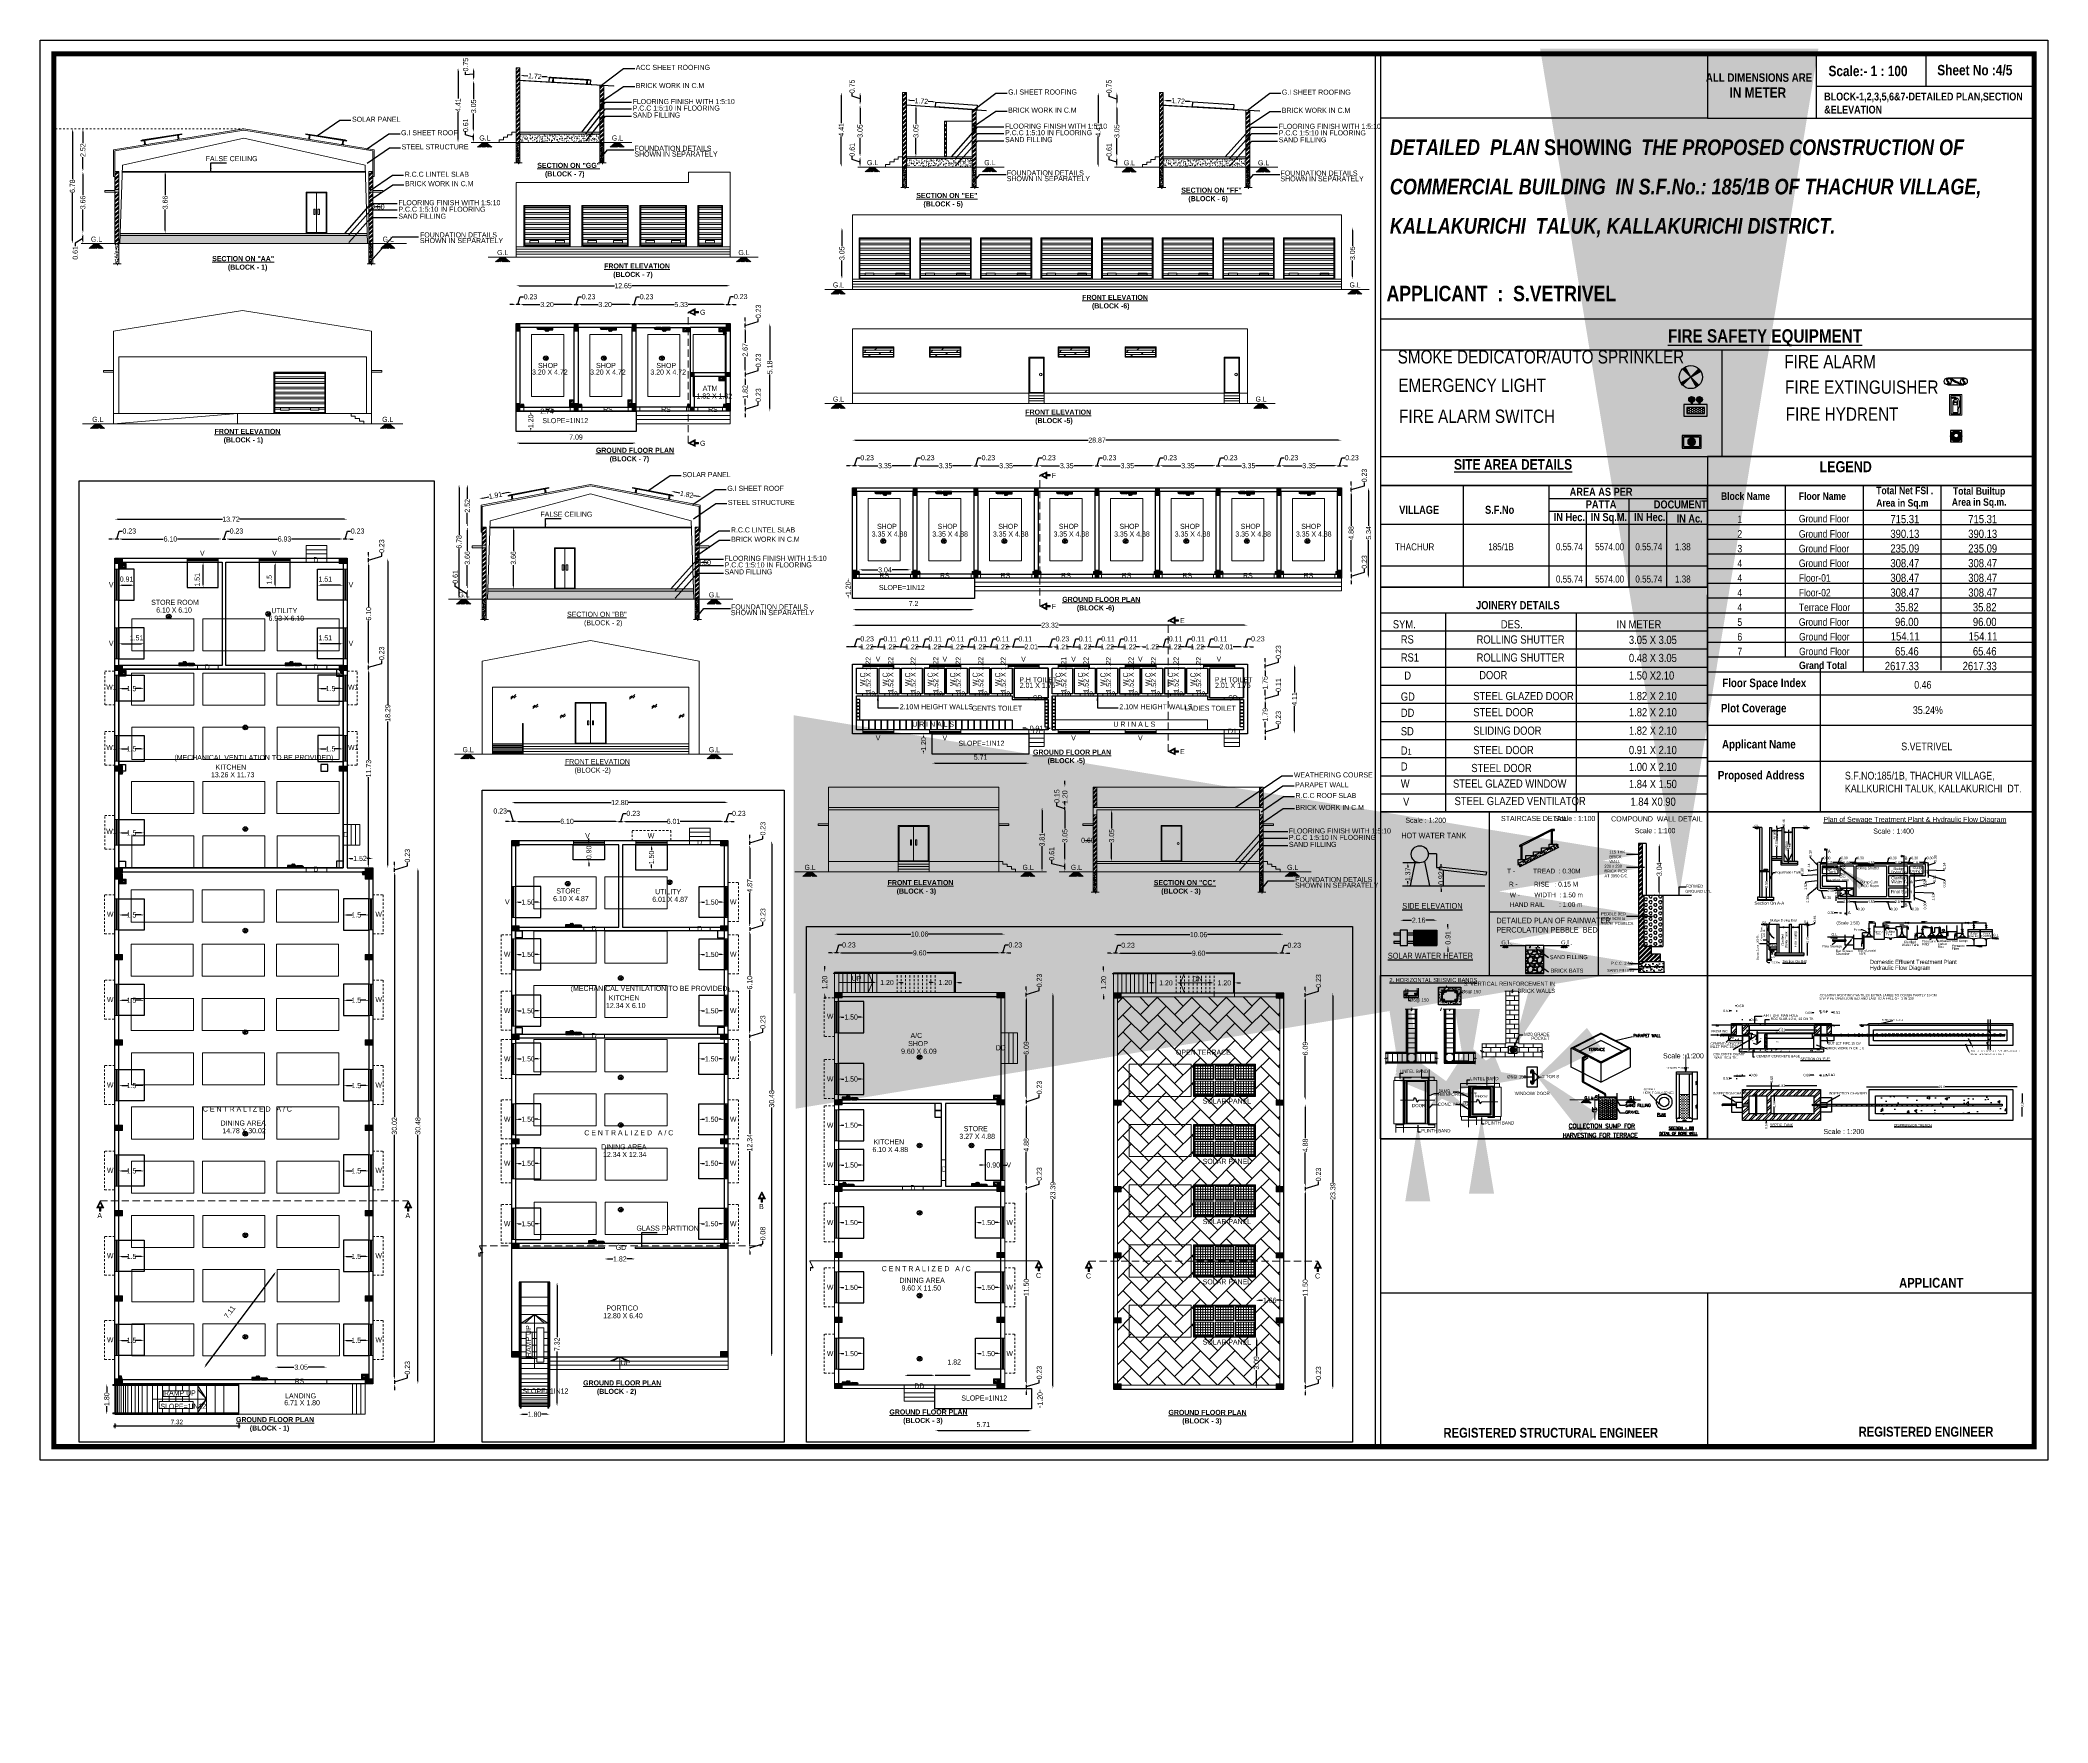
# Model space of a CAD drawing. Header units: metres. Extents: x 3750 to 6203, y 1588 to 3614.
# Drawn here: x 3750.3 to 3868.9, y 1588.3 to 1687.7 of the extents above; entities that cross this region are included whole.
import ezdxf
from ezdxf import colors
from ezdxf.entities.mleader import LeaderData, LeaderLine
from ezdxf.math import Vec2, Vec3

# ---------------------------------------------------------------- set-up
doc = ezdxf.new("R2010")
doc.units = ezdxf.units.M
for name, pattern in [('ACAD_ISO02W100', [15, 12, -3]), ('DASHED', [0.75, 0.5, -0.25]), ('DOT2', [0.125, 0, -0.125]), ('HIDDEN2', [0.1875, 0.125, -0.0625]), ('PHANTOM2', [31.75, 15.875, -3.175, 3.175, -3.175, 3.175, -3.175])]:
    doc.linetypes.add(name, pattern=pattern)
for name, color, linetype in [('00', 7, 'Continuous'), ('2CON', 1, 'Continuous'), ('BLK_1_DA_RAMP_1', 1, 'Continuous'), ('BLK_1_FLR_0_CARPET_AREA', 14, 'Continuous'), ('BLK_1_FLR_0_EXIT_WIDTH_DOOR', 2, 'Continuous'), ('BLK_1_FLR_0_KITCHEN', 2, 'Continuous'), ('BLK_1_FLR_0_REGULAR_ROOM_1', 2, 'Continuous'), ('BLK_1_FLR_0_ROOF_AREA', 54, 'Continuous'), ('BLK_1_FLR_0_ROOM_1_LIGHT_VENTILATION_1', 2, 'Continuous'), ('BLK_1_FLR_0_WASH', 30, 'Continuous'), ('BLK_1_FLR_0_WATER_CLOSET', 1, 'Continuous'), ('BLK_1_HT_OF_BLDG', 5, 'Continuous'), ('BLK_1_PLINTH_HEIGHT', 7, 'Continuous'), ('BLK_2_DA_RAMP_1', 1, 'Continuous'), ('BLK_2_FLR_0_CARPET_AREA', 14, 'Continuous'), ('BLK_2_FLR_0_EXIT_WIDTH_DOOR', 2, 'Continuous'), ('BLK_2_FLR_0_KITCHEN', 2, 'Continuous'), ('BLK_2_FLR_0_REGULAR_ROOM_1', 2, 'Continuous'), ('BLK_2_FLR_0_ROOF_AREA', 54, 'Continuous'), ('BLK_2_FLR_0_ROOM_1_LIGHT_VENTILATION_1', 2, 'Continuous'), ('BLK_2_FLR_0_WASH', 60, 'Continuous'), ('BLK_2_FLR_0_WATER_CLOSET', 1, 'Continuous'), ('BLK_2_HT_OF_BLDG', 5, 'Continuous'), ('BLK_2_PLINTH_HEIGHT', 7, 'Continuous'), ('BLK_3_DA_RAMP_1', 1, 'Continuous'), ('BLK_3_FLR_0_CARPET_AREA', 14, 'Continuous'), ('BLK_3_FLR_0_EXIT_WIDTH_DOOR', 2, 'Continuous'), ('BLK_3_FLR_0_KITCHEN', 2, 'Continuous'), ('BLK_3_FLR_0_REGULAR_ROOM_1', 2, 'Continuous'), ('BLK_3_FLR_0_ROOF_AREA', 54, 'Continuous'), ('BLK_3_FLR_0_ROOM_1_LIGHT_VENTILATION_1', 2, 'Continuous'), ('BLK_3_FLR_0_WASH', 60, 'Continuous'), ('BLK_3_FLR_0_WATER_CLOSET', 1, 'Continuous'), ('BLK_3_HT_OF_BLDG', 5, 'Continuous'), ('BLK_3_PLINTH_HEIGHT', 7, 'Continuous'), ('BLK_3_TERRACESERVICE_UTILITYDISTANCE', 3, 'Continuous'), ('BLK_4_FLR_0_WASH', 30, 'Continuous'), ('BLK_5_DA_RAMP_1', 1, 'Continuous'), ('BLK_5_FLR_0_BATH', 1, 'Continuous'), ('BLK_5_FLR_0_BATH_HT', 1, 'Continuous'), ('BLK_5_FLR_0_CARPET_AREA', 13, 'Continuous'), ('BLK_5_FLR_0_EXIT_WIDTH_DOOR', 2, 'Continuous'), ('BLK_5_FLR_0_SP_WC', 233, 'Continuous'), ('BLK_5_FLR_0_URINAL', 30, 'Continuous'), ('BLK_5_FLR_0_WASH', 56, 'Continuous'), ('BLK_5_FLR_0_WATER_CLOSET', 1, 'Continuous'), ('BLK_5_HT_OF_BLDG', 5, 'Continuous'), ('BLK_5_PLINTH_HEIGHT', 7, 'Continuous'), ('BLK_5_TERRACESERVICE_UTILITYDISTANCE', 54, 'Continuous'), ('BLK_6_DA_RAMP_1', 1, 'Continuous'), ('BLK_6_FLR_0_CARPET_AREA', 13, 'Continuous'), ('BLK_6_FLR_0_EXIT_WIDTH_DOOR', 2, 'Continuous'), ('BLK_6_FLR_0_ROOF_AREA', 54, 'Continuous'), ('BLK_6_FLR_0_SP_WC', 233, 'Continuous'), ('BLK_6_FLR_0_WASH', 30, 'Continuous'), ('BLK_6_FLR_0_WATER_CLOSET', 2, 'Continuous'), ('BLK_6_HT_OF_BLDG', 5, 'Continuous'), ('BLK_6_PLINTH_HEIGHT', 7, 'Continuous'), ('BLK_6_TERRACESERVICE_UTILITYDISTANCE', 3, 'Continuous'), ('BLK_7_DA_RAMP_1', 1, 'Continuous'), ('BLK_7_FLR_0_CARPET_AREA', 13, 'Continuous'), ('BLK_7_FLR_0_EXIT_WIDTH_DOOR', 2, 'Continuous'), ('BLK_7_FLR_0_ROOF_AREA', 54, 'Continuous'), ('BLK_7_FLR_0_SP_WC', 233, 'Continuous'), ('BLK_7_FLR_0_WASH', 30, 'Continuous'), ('BLK_7_FLR_0_WATER_CLOSET', 233, 'Continuous'), ('BLK_7_HT_OF_BLDG', 5, 'Continuous'), ('BLK_7_PLINTH_HEIGHT', 7, 'Continuous'), ('DIM', 2, 'Continuous'), ('DIST_EXIT', 7, 'Continuous'), ('FLOOR-TERRACE', 7, 'Continuous'), ('SOLAR_PANEL', 3, 'Continuous'), ('TEXT', 4, 'Continuous'), ('VPORTS', 6, 'Continuous'), ('window', 3, 'Continuous')]:
    doc.layers.add(name, color=color, linetype=linetype)
doc.layers.add('BLK_5_FLR_0_ROOF_AREA', color=54, linetype='Continuous', plot=False)
for name, color, linetype, lineweight in [('DIM-1', 8, 'Continuous', 18), ('fsi', 30, 'Continuous', 25), ('GCP', 7, 'Continuous', 25), ('N2', 2, 'Continuous', 20), ('WALL', 1, 'Continuous', 25)]:
    doc.layers.add(name, color=color, linetype=linetype, lineweight=lineweight)
doc.styles.add('APEXT', font='romanc.shx')
doc.styles.add('Arial-Bold', font='times.ttf')
doc.styles.add('DIM', font='swissc.ttf')
doc.styles.add('ROMANC', font='romanc__.ttf', dxfattribs={"width": 0.75})
doc.styles.add('ROMAND', font='swissc.ttf')
doc.styles.add('RomanS', font='monos.ttf')
doc.styles.add('ROMANT', font='romant.shx', dxfattribs={"width": 0.75})
doc.styles.add('RS1', font='romans.shx', dxfattribs={"width": 0.75})
doc.styles.get("Standard").update_dxf_attribs({"font": 'swissc.ttf'})
doc.styles.add('style1', font='arialbi.ttf')
doc.styles.add('style2', font='swisscb.ttf')
doc.styles.add('style2a', font='swissc.ttf')
doc.styles.add('style3', font='swissc.ttf')
doc.styles.add('SVN', font='arial.ttf')
doc.dimstyles.new('Copy of APP', dxfattribs={"dimscale": 0, "dimtxt": 8, "dimasz": 4.5, "dimexe": 9, "dimexo": 9, "dimgap": 2, "dimtad": 0, "dimtih": 1, "dimtoh": 1, "dimzin": 4, "dimdsep": 46, "dimlunit": 4, "dimtxsty": 'style3', "dimblk": 'OPEN90', "dimblk1": 'OPEN90', "dimblk2": 'OBLIQUE', "dimcen": 0.09, "dimse1": 1, "dimse2": 1, "dimclrd": 4, "dimclre": 4, "dimclrt": 2, "dimadec": 0, "dimazin": 0, "dimtfac": 1, "dimtmove": 0, "dimatfit": 3, "dimfxl": 0, "dimtolj": 1, "dimtzin": 0, "dimarcsym": 0})
doc.dimstyles.new('DIM-50', dxfattribs={"dimscale": 0.5, "dimtxt": 200, "dimasz": 100, "dimexe": 25, "dimexo": 25, "dimgap": 35, "dimtad": 1, "dimdec": 0, "dimrnd": 5, "dimzin": 0, "dimdsep": 46, "dimtxsty": 'RS1', "dimblk": 'ARCHTICK', "dimcen": 100, "dimdle": 25, "dimclrd": 8, "dimclre": 8, "dimclrt": 4, "dimadec": 0, "dimazin": 0, "dimtfac": 0.5, "dimtdec": 0, "dimtmove": 1, "dimatfit": 0, "dimfxl": 0, "dimfrac": 1, "dimtolj": 1, "dimtzin": 0, "dimarcsym": 0})
doc.dimstyles.new('dim100', dxfattribs={"dimtxt": 400, "dimasz": 200, "dimexe": 50, "dimexo": 200, "dimgap": 100, "dimtad": 1, "dimdec": 0, "dimrnd": 5, "dimzin": 0, "dimdsep": 46, "dimtxsty": 'RomanS', "dimblk": 'ARCHTICK', "dimcen": 500, "dimdle": 25, "dimclrd": 256, "dimclre": 256, "dimclrt": 2, "dimadec": 0, "dimazin": 0, "dimtfac": 1, "dimtdec": 0, "dimtix": 1, "dimtofl": 0, "dimtmove": 1, "dimatfit": 1, "dimldrblk": 'OPEN30', "dimfxl": 0, "dimtolj": 1, "dimtzin": 0, "dimlwd": -1, "dimlwe": -1, "dimarcsym": 0})
doc.dimstyles.new('Din', dxfattribs={"dimscale": 0, "dimtxt": 0.25, "dimasz": 0.1, "dimexe": 0.15, "dimexo": 0.15, "dimgap": 0.03, "dimtad": 0, "dimzin": 0, "dimdsep": 46, "dimtxsty": 'DIM', "dimblk": 'DOTSMALL', "dimcen": 0.09, "dimdle": 0.15, "dimse1": 1, "dimse2": 1, "dimclrd": 256, "dimclre": 256, "dimclrt": 7, "dimadec": 0, "dimazin": 3, "dimtfac": 1, "dimtofl": 0, "dimtmove": 0, "dimatfit": 0, "dimldrblk": 'DOTSMALL', "dimfxl": 0, "dimtolj": 1, "dimtzin": 0, "dimarcsym": 0})
doc.dimstyles.new('ISO-25', dxfattribs={"dimtxt": 0.6, "dimasz": 0.18, "dimexe": 1.25, "dimexo": 0.625, "dimtad": 1, "dimdsep": 46, "dimtxsty": 'Standard', "dimcen": 0.18, "dimse1": 1, "dimse2": 1, "dimadec": 0, "dimazin": 0, "dimtfac": 1, "dimtmove": 0, "dimatfit": 3, "dimfxl": 0, "dimarcsym": 0})
doc.dimstyles.new('KOTTI 200', dxfattribs={"dimtxt": 0.44, "dimasz": 0.44, "dimexe": 0.5, "dimexo": 1, "dimgap": 0.075, "dimtad": 1, "dimdec": 0, "dimdsep": 46, "dimtxsty": 'RomanS', "dimcen": 0, "dimse1": 1, "dimse2": 1, "dimclrd": 8, "dimclre": 8, "dimclrt": 7, "dimadec": 0, "dimazin": 0, "dimtfac": 1, "dimtdec": 0, "dimtmove": 0, "dimatfit": 2, "dimfxl": 0, "dimtolj": 1, "dimtzin": 0, "dimarcsym": 0})
doc.dimstyles.get("Standard").update_dxf_attribs({"dimtxt": 0.3, "dimasz": 0.18, "dimexe": 0.18, "dimexo": 0.0625, "dimgap": 0.09, "dimtad": 0, "dimzin": 0, "dimdsep": 46, "dimtxsty": 'style2a', "dimcen": 0.09, "dimse1": 1, "dimse2": 1, "dimadec": 0, "dimazin": 0, "dimtfac": 1, "dimtofl": 0, "dimtmove": 0, "dimatfit": 3, "dimfxl": 0, "dimtolj": 1, "dimtzin": 0, "dimarcsym": 0})
doc.dimstyles.new('STY', dxfattribs={"dimscale": 0.9, "dimtxt": 0.23, "dimasz": 0.18, "dimexe": 0.15, "dimexo": 0.6, "dimgap": 0.1, "dimtad": 1, "dimtih": 1, "dimtoh": 1, "dimzin": 0, "dimdsep": 46, "dimtxsty": 'Arial-Bold', "dimblk": 'CLOSEDBLANK', "dimcen": 0.09375, "dimdle": 0.1, "dimse1": 1, "dimse2": 1, "dimadec": 0, "dimazin": 0, "dimtfac": 1, "dimtmove": 2, "dimatfit": 2, "dimfxl": 0, "dimtolj": 1, "dimtzin": 0, "dimarcsym": 0})
pattern_1 = [(50, (1888.95888, 1362.12521), (0.1434520365, -0.012550427), [0.015, -0.165]), (355, (1888.95888, 1362.12521), (-0.027750267, 0.150438427), [0.012, -0.132]), (100.4514445, (1888.97084, 1362.12416), (0.115701769, 0.137887998), [0.012748038, -0.140228422]), (46.1842, (1888.95888, 1362.1652), (0.213448266, -0.033103856), [0.0225, -0.2475]), (96.635635, (1888.97667, 1362.16245), (0.18693239, 0.19482372), [0.019122068, -0.210342752]), (351.184164, (1888.95888, 1362.1652), (0.18693239, 0.19482372), [0.018, -0.198]), (21, (1888.97888, 1362.15521), (0.1193814104, -0.080523778), [0.015, -0.165]), (326, (1888.97888, 1362.15521), (0.048663066, 0.145030009), [0.012, -0.132]), (71.451445, (1888.98883, 1362.1485), (0.168044475, 0.064506231), [0.012748038, -0.140228422]), (37.5, (1888.958885, 1362.12521), (0.002431971, 0.0665787708), [0, -0.1304, 0, -0.134, 0, -0.1325]), (7.5, (1888.958885, 1362.12521), (0.0526139075, 0.0788823424), [0, -0.0764, 0, -0.1274, 0, -0.0505]), (327.5, (1888.914285, 1362.12521), (0.1067644872, -0.0045109743), [0, -0.05, 0, -0.156, 0, -0.207]), (317.5, (1888.894285, 1362.12521), (0.116637234, 0.0200209965), [0, -0.065, 0, -0.1036, 0, -0.147])]
pattern_2 = [(45, (-28086.0276, 1403.0846), (0, 1.018233765), [2.16, -0.72]), (135, (-28085.51846, 1403.5937), (1e-16, 1.018233765), [2.16, -0.72])]
pattern_3 = [(0, (1412.3422, 2042.76615), (0, 0.15), []), (90, (1412.3422, 2042.76615), (-0.15, 0), [])]
pattern_4 = [(0, (1412.3422, 2039.20763), (0, 0.15), []), (90, (1412.3422, 2039.20763), (-0.15, 0), [])]
pattern_5 = [(0, (1412.3422, 2035.6491), (0, 0.15), []), (90, (1412.3422, 2035.6491), (-0.15, 0), [])]
pattern_6 = [(0, (1412.3422, 2032.09059), (0, 0.15), []), (90, (1412.3422, 2032.09059), (-0.15, 0), [])]
pattern_7 = [(0, (1412.3422, 2028.53207), (0, 0.15), []), (90, (1412.3422, 2028.53207), (-0.15, 0), [])]
pattern_8 = [(45, (-28072.5588, 1512.74386), (-0.1325825215, 0.1325825215), []), (45, (-28072.4704, 1512.74386), (-0.1325825215, 0.1325825215), [])]
pattern_9 = [(180, (-28237.09063, 1496.53485), (0, -0.3), []), (180, (-28237.19063, 1496.63485), (0, -0.3), [])]
pattern_10 = [(45, (175.3808, -305.6373), (-0.204477361, 0.204477361), []), (45, (175.51713, -305.6373), (-0.204477361, 0.204477361), [])]

# ---------------------------------------------------------------- blocks, each defined once
blk = doc.blocks.new('*D13')
at = {"color": 0, "lineweight": -2, "ltscale": 10}
blk.add_line((3789.6, 1656.86), (3789.36, 1656.86), dxfattribs=at)
at = {"color": 0, "ltscale": 10}
for points in [[(3789.36, 1656.89), (3789.36, 1656.83), (3789.18, 1656.86)], [(3789.6, 1656.89), (3789.6, 1656.83), (3789.78, 1656.86)]]:
    blk.add_solid(points, dxfattribs=at)
at = {"layer": 'Defpoints', "color": 0, "ltscale": 10}
for p in [(3789.18, 1658.06), (3789.78, 1658.06), (3789.18, 1656.86)]:
    blk.add_point(p, dxfattribs=at)
at = {"color": 0, "lineweight": 18, "ltscale": 10, "insert": (3789.48, 1656.86), "char_height": 0.3, "attachment_point": 5, "style": 'style2a'}
blk.add_mtext('\\A1;0.60', dxfattribs=at)
blk = doc.blocks.new('*D14')
at = {"layer": 'BLK_2_PLINTH_HEIGHT', "color": 0, "lineweight": -2, "ltscale": 10}
for p, q in [((3774.78, 1655.44), (3774.78, 1655.62)), ((3775.49, 1654.99), (3774.78, 1655.44)), ((3775.49, 1654.87), (3775.49, 1655.12))]:
    blk.add_line(p, q, dxfattribs=at)
at = {"layer": 'BLK_2_PLINTH_HEIGHT', "color": 0, "ltscale": 10}
for points in [[(3775.46, 1655.12), (3775.52, 1655.12), (3775.49, 1655.3)], [(3775.46, 1654.87), (3775.52, 1654.87), (3775.49, 1654.69)]]:
    blk.add_solid(points, dxfattribs=at)
at = {"layer": 'Defpoints', "color": 0, "ltscale": 10}
for p in [(3775.49, 1655.3), (3777.68, 1654.69), (3777.7, 1655.3)]:
    blk.add_point(p, dxfattribs=at)
at = {"layer": 'BLK_2_PLINTH_HEIGHT', "color": 0, "lineweight": 18, "ltscale": 10, "insert": (3774.78, 1656.01), "char_height": 0.3, "attachment_point": 5, "rotation": 90, "style": 'style2a'}
blk.add_mtext('\\A1;0.61', dxfattribs=at)
blk = doc.blocks.new('*D15')
at = {"layer": 'BLK_2_FLR_0_REGULAR_ROOM_1', "color": 0, "lineweight": -2, "ltscale": 10}
for p, q in [((3775.49, 1658.78), (3775.49, 1657.55)), ((3775.49, 1655.48), (3775.49, 1656.71))]:
    blk.add_line(p, q, dxfattribs=at)
at = {"layer": 'BLK_2_FLR_0_REGULAR_ROOM_1', "color": 0, "ltscale": 10}
for points in [[(3775.46, 1658.78), (3775.52, 1658.78), (3775.49, 1658.96)], [(3775.46, 1655.48), (3775.52, 1655.48), (3775.49, 1655.3)]]:
    blk.add_solid(points, dxfattribs=at)
at = {"layer": 'Defpoints', "color": 0, "ltscale": 10}
for p in [(3775.49, 1658.96), (3777.61, 1658.96), (3778.01, 1655.3)]:
    blk.add_point(p, dxfattribs=at)
at = {"layer": 'BLK_2_FLR_0_REGULAR_ROOM_1', "color": 0, "lineweight": 18, "ltscale": 10, "insert": (3775.49, 1657.13), "char_height": 0.3, "attachment_point": 5, "rotation": 90, "style": 'style2a'}
blk.add_mtext('\\A1;3.66', dxfattribs=at)
blk = doc.blocks.new('*D16')
at = {"color": 0, "lineweight": -2, "ltscale": 10}
for p, q in [((3775.49, 1661.29), (3775.49, 1660.63)), ((3775.49, 1659.14), (3775.49, 1659.8))]:
    blk.add_line(p, q, dxfattribs=at)
at = {"color": 0, "ltscale": 10}
for points in [[(3775.46, 1661.29), (3775.52, 1661.29), (3775.49, 1661.47)], [(3775.46, 1659.14), (3775.52, 1659.14), (3775.49, 1658.96)]]:
    blk.add_solid(points, dxfattribs=at)
at = {"layer": 'Defpoints', "color": 0, "ltscale": 10}
for p in [(3784.24, 1661.47), (3775.49, 1658.96), (3784.25, 1658.96)]:
    blk.add_point(p, dxfattribs=at)
at = {"color": 0, "lineweight": 18, "ltscale": 10, "insert": (3775.49, 1660.21), "char_height": 0.3, "attachment_point": 5, "rotation": 90, "style": 'style2a'}
blk.add_mtext('\\A1;2.52', dxfattribs=at)
blk = doc.blocks.new('*D17')
at = {"layer": 'BLK_2_HT_OF_BLDG', "color": 0, "lineweight": -2, "ltscale": 10}
for p, q in [((3775, 1661.29), (3775, 1658.5)), ((3775, 1654.87), (3775, 1657.66))]:
    blk.add_line(p, q, dxfattribs=at)
at = {"layer": 'BLK_2_HT_OF_BLDG', "color": 0, "ltscale": 10}
for points in [[(3774.97, 1661.29), (3775.03, 1661.29), (3775, 1661.47)], [(3774.97, 1654.87), (3775.03, 1654.87), (3775, 1654.69)]]:
    blk.add_solid(points, dxfattribs=at)
at = {"layer": 'Defpoints', "color": 0, "ltscale": 10}
for p in [(3785.03, 1661.47), (3775, 1654.69), (3785.03, 1654.69)]:
    blk.add_point(p, dxfattribs=at)
at = {"layer": 'BLK_2_HT_OF_BLDG', "color": 0, "lineweight": 18, "ltscale": 10, "insert": (3775, 1658.08), "char_height": 0.3, "attachment_point": 5, "rotation": 90, "style": 'style2a'}
blk.add_mtext('\\A1;6.78', dxfattribs=at)
blk = doc.blocks.new('_ClosedBlank')
at = {"color": 0, "linetype": 'ByBlock', "lineweight": -2}
for p, q in [((-1, 0.17), (0, 0)), ((-1, 0.17), (-1, -0.17)), ((0, 0), (-1, -0.17))]:
    blk.add_line(p, q, dxfattribs=at)
blk = doc.blocks.new('*D21')
at = {"layer": 'BLK_1_DA_RAMP_1', "color": 0, "lineweight": -2}
for p, q in [((3754.19, 1608.16), (3754.19, 1607.86)), ((3754.19, 1606.72), (3754.19, 1607.03))]:
    blk.add_line(p, q, dxfattribs=at)
at = {"layer": 'BLK_1_DA_RAMP_1', "color": 0}
for points in [[(3754.16, 1608.16), (3754.22, 1608.16), (3754.19, 1608.34)], [(3754.16, 1606.72), (3754.22, 1606.72), (3754.19, 1606.54)]]:
    blk.add_solid(points, dxfattribs=at)
at = {"layer": 'Defpoints', "color": 0}
for p in [(3754.67, 1608.34), (3754.19, 1606.54), (3754.67, 1606.54)]:
    blk.add_point(p, dxfattribs=at)
at = {"layer": 'BLK_1_DA_RAMP_1', "color": 0, "insert": (3754.19, 1607.44), "char_height": 0.3, "attachment_point": 5, "rotation": 90, "style": 'style2a'}
blk.add_mtext('\\A1;1.80', dxfattribs=at)
blk = doc.blocks.new('*D5')
at = {"color": 0, "lineweight": -2, "ltscale": 10}
for p, q in [((3754.49, 1658.25), (3754.31, 1658.25)), ((3754.9, 1658.25), (3754.67, 1658.25)), ((3754.78, 1658.25), (3754.92, 1658.72)), ((3754.92, 1658.72), (3755.1, 1658.72)), ((3755.08, 1658.25), (3755.26, 1658.25))]:
    blk.add_line(p, q, dxfattribs=at)
at = {"color": 0, "ltscale": 10}
for points in [[(3754.49, 1658.28), (3754.49, 1658.22), (3754.67, 1658.25)], [(3755.08, 1658.28), (3755.08, 1658.22), (3754.9, 1658.25)]]:
    blk.add_solid(points, dxfattribs=at)
at = {"layer": 'Defpoints', "color": 0, "ltscale": 10}
for p in [(3754.67, 1658.25), (3754.67, 1656.8), (3754.9, 1656.8)]:
    blk.add_point(p, dxfattribs=at)
at = {"color": 0, "lineweight": 18, "ltscale": 10, "insert": (3755.52, 1658.72), "char_height": 0.3, "attachment_point": 5, "style": 'style2a'}
blk.add_mtext('\\A1;0.23', dxfattribs=at)
blk = doc.blocks.new('*D22')
at = {"color": 0, "lineweight": -2, "ltscale": 10}
for p, q in [((3755.08, 1658.25), (3757.53, 1658.25)), ((3760.82, 1658.25), (3758.37, 1658.25))]:
    blk.add_line(p, q, dxfattribs=at)
at = {"color": 0, "ltscale": 10}
for points in [[(3755.08, 1658.28), (3755.08, 1658.22), (3754.9, 1658.25)], [(3760.82, 1658.28), (3760.82, 1658.22), (3761, 1658.25)]]:
    blk.add_solid(points, dxfattribs=at)
at = {"layer": 'Defpoints', "color": 0, "ltscale": 10}
for p in [(3761, 1658.25), (3761, 1656.88), (3754.9, 1656.8)]:
    blk.add_point(p, dxfattribs=at)
at = {"color": 0, "lineweight": 18, "ltscale": 10, "insert": (3757.95, 1658.25), "char_height": 0.3, "attachment_point": 5, "style": 'style2a'}
blk.add_mtext('\\A1;6.10', dxfattribs=at)
blk = doc.blocks.new('*D23')
at = {"color": 0, "lineweight": -2, "ltscale": 10}
for p, q in [((3760.82, 1658.25), (3760.64, 1658.25)), ((3761, 1658.25), (3761.23, 1658.25)), ((3761.11, 1658.25), (3761.26, 1658.72)), ((3761.26, 1658.72), (3761.44, 1658.72)), ((3761.41, 1658.25), (3761.59, 1658.25))]:
    blk.add_line(p, q, dxfattribs=at)
at = {"color": 0, "ltscale": 10}
for points in [[(3760.82, 1658.28), (3760.82, 1658.22), (3761, 1658.25)], [(3761.41, 1658.28), (3761.41, 1658.22), (3761.23, 1658.25)]]:
    blk.add_solid(points, dxfattribs=at)
at = {"layer": 'Defpoints', "color": 0, "ltscale": 10}
for p in [(3761.23, 1658.25), (3761, 1656.88), (3761.23, 1656.88)]:
    blk.add_point(p, dxfattribs=at)
at = {"color": 0, "lineweight": 18, "ltscale": 10, "insert": (3761.85, 1658.72), "char_height": 0.3, "attachment_point": 5, "style": 'style2a'}
blk.add_mtext('\\A1;0.23', dxfattribs=at)
blk = doc.blocks.new('*D24')
at = {"color": 0, "lineweight": -2, "ltscale": 10}
for p, q in [((3761.41, 1658.25), (3764.27, 1658.25)), ((3767.98, 1658.25), (3765.11, 1658.25))]:
    blk.add_line(p, q, dxfattribs=at)
at = {"color": 0, "ltscale": 10}
for points in [[(3761.41, 1658.28), (3761.41, 1658.22), (3761.23, 1658.25)], [(3767.98, 1658.28), (3767.98, 1658.22), (3768.16, 1658.25)]]:
    blk.add_solid(points, dxfattribs=at)
at = {"layer": 'Defpoints', "color": 0, "ltscale": 10}
for p in [(3768.16, 1658.25), (3761.23, 1656.88), (3768.16, 1656.81)]:
    blk.add_point(p, dxfattribs=at)
at = {"color": 0, "lineweight": 18, "ltscale": 10, "insert": (3764.69, 1658.25), "char_height": 0.3, "attachment_point": 5, "style": 'style2a'}
blk.add_mtext('\\A1;6.93', dxfattribs=at)
blk = doc.blocks.new('*D6')
at = {"color": 0, "lineweight": -2, "ltscale": 10}
for p, q in [((3767.98, 1658.25), (3767.8, 1658.25)), ((3768.39, 1658.25), (3768.16, 1658.25)), ((3768.27, 1658.25), (3768.41, 1658.72)), ((3768.41, 1658.72), (3768.59, 1658.72)), ((3768.57, 1658.25), (3768.75, 1658.25))]:
    blk.add_line(p, q, dxfattribs=at)
at = {"color": 0, "ltscale": 10}
for points in [[(3767.98, 1658.28), (3767.98, 1658.22), (3768.16, 1658.25)], [(3768.57, 1658.28), (3768.57, 1658.22), (3768.39, 1658.25)]]:
    blk.add_solid(points, dxfattribs=at)
at = {"layer": 'Defpoints', "color": 0, "ltscale": 10}
for p in [(3768.16, 1658.25), (3768.16, 1656.8), (3768.39, 1656.8)]:
    blk.add_point(p, dxfattribs=at)
at = {"color": 0, "lineweight": 18, "ltscale": 10, "insert": (3769.01, 1658.72), "char_height": 0.3, "attachment_point": 5, "style": 'style2a'}
blk.add_mtext('\\A1;0.23', dxfattribs=at)
blk = doc.blocks.new('*D7')
at = {"color": 0, "lineweight": -2, "ltscale": 10}
for p, q in [((3769.66, 1657.29), (3769.66, 1657.47)), ((3769.66, 1657), (3770.43, 1657.23)), ((3769.66, 1656.88), (3769.66, 1657.11)), ((3770.43, 1657.23), (3770.43, 1657.41)), ((3769.66, 1656.7), (3769.66, 1656.52))]:
    blk.add_line(p, q, dxfattribs=at)
at = {"color": 0, "ltscale": 10}
for points in [[(3769.63, 1657.29), (3769.69, 1657.29), (3769.66, 1657.11)], [(3769.63, 1656.7), (3769.69, 1656.7), (3769.66, 1656.88)]]:
    blk.add_solid(points, dxfattribs=at)
at = {"layer": 'Defpoints', "color": 0, "ltscale": 10}
for p in [(3767.93, 1657.11), (3767.93, 1656.88), (3769.66, 1657.11)]:
    blk.add_point(p, dxfattribs=at)
at = {"color": 0, "lineweight": 18, "ltscale": 10, "insert": (3770.43, 1657.83), "char_height": 0.3, "attachment_point": 5, "rotation": 90, "style": 'style2a'}
blk.add_mtext('\\A1;0.23', dxfattribs=at)
blk = doc.blocks.new('*D8')
at = {"color": 0, "lineweight": -2, "ltscale": 10}
for p, q in [((3771.18, 1639), (3771.18, 1639.18)), ((3771.95, 1638.94), (3771.95, 1639.12)), ((3771.18, 1638.71), (3771.95, 1638.94)), ((3771.18, 1638.59), (3771.18, 1638.82)), ((3771.18, 1638.41), (3771.18, 1638.23))]:
    blk.add_line(p, q, dxfattribs=at)
at = {"color": 0, "ltscale": 10}
for points in [[(3771.15, 1639), (3771.21, 1639), (3771.18, 1638.82)], [(3771.15, 1638.41), (3771.21, 1638.41), (3771.18, 1638.59)]]:
    blk.add_solid(points, dxfattribs=at)
at = {"layer": 'Defpoints', "color": 0, "ltscale": 10}
for p in [(3769.45, 1638.82), (3769.45, 1638.59), (3771.18, 1638.82)]:
    blk.add_point(p, dxfattribs=at)
at = {"color": 0, "lineweight": 18, "ltscale": 10, "insert": (3771.95, 1639.54), "char_height": 0.3, "attachment_point": 5, "rotation": 90, "style": 'style2a'}
blk.add_mtext('\\A1;0.23', dxfattribs=at)
blk = doc.blocks.new('*D25')
at = {"color": 0, "lineweight": -2, "ltscale": 10}
for p, q in [((3771.18, 1638.41), (3771.18, 1624.1)), ((3771.18, 1608.75), (3771.18, 1623.06))]:
    blk.add_line(p, q, dxfattribs=at)
at = {"color": 0, "ltscale": 10}
for points in [[(3771.15, 1638.41), (3771.21, 1638.41), (3771.18, 1638.59)], [(3771.15, 1608.75), (3771.21, 1608.75), (3771.18, 1608.57)]]:
    blk.add_solid(points, dxfattribs=at)
at = {"layer": 'Defpoints', "color": 0, "ltscale": 10}
for p in [(3769.45, 1638.59), (3769.68, 1608.57), (3771.18, 1608.57)]:
    blk.add_point(p, dxfattribs=at)
at = {"color": 0, "lineweight": 18, "ltscale": 10, "insert": (3771.18, 1623.58), "char_height": 0.3, "attachment_point": 5, "rotation": 90, "style": 'style2a'}
blk.add_mtext('\\A1;30.02', dxfattribs=at)
blk = doc.blocks.new('*D26')
at = {"color": 0, "lineweight": -2, "ltscale": 10}
for p, q in [((3771.18, 1608.75), (3771.18, 1608.93)), ((3771.18, 1608.46), (3771.95, 1608.69)), ((3771.18, 1608.57), (3771.18, 1608.34)), ((3771.95, 1608.69), (3771.95, 1608.87)), ((3771.18, 1608.16), (3771.18, 1607.98))]:
    blk.add_line(p, q, dxfattribs=at)
at = {"color": 0, "ltscale": 10}
for points in [[(3771.15, 1608.75), (3771.21, 1608.75), (3771.18, 1608.57)], [(3771.15, 1608.16), (3771.21, 1608.16), (3771.18, 1608.34)]]:
    blk.add_solid(points, dxfattribs=at)
at = {"layer": 'Defpoints', "color": 0, "ltscale": 10}
for p in [(3769.68, 1608.57), (3769.91, 1608.34), (3771.18, 1608.34)]:
    blk.add_point(p, dxfattribs=at)
at = {"color": 0, "lineweight": 18, "ltscale": 10, "insert": (3771.95, 1609.29), "char_height": 0.3, "attachment_point": 5, "rotation": 90, "style": 'style2a'}
blk.add_mtext('\\A1;0.23', dxfattribs=at)
blk = doc.blocks.new('*D9')
at = {"color": 0, "lineweight": -2, "ltscale": 10}
for p, q in [((3769.66, 1650.96), (3769.66, 1651.14)), ((3770.43, 1650.9), (3770.43, 1651.08)), ((3769.66, 1650.67), (3770.43, 1650.9)), ((3769.66, 1650.55), (3769.66, 1650.78)), ((3769.66, 1650.37), (3769.66, 1650.19))]:
    blk.add_line(p, q, dxfattribs=at)
at = {"color": 0, "ltscale": 10}
for points in [[(3769.63, 1650.96), (3769.69, 1650.96), (3769.66, 1650.78)], [(3769.63, 1650.37), (3769.69, 1650.37), (3769.66, 1650.55)]]:
    blk.add_solid(points, dxfattribs=at)
at = {"layer": 'Defpoints', "color": 0, "ltscale": 10}
for p in [(3767.93, 1650.78), (3767.93, 1650.55), (3769.66, 1650.78)]:
    blk.add_point(p, dxfattribs=at)
at = {"color": 0, "lineweight": 18, "ltscale": 10, "insert": (3770.43, 1651.5), "char_height": 0.3, "attachment_point": 5, "rotation": 90, "style": 'style2a'}
blk.add_mtext('\\A1;0.23', dxfattribs=at)
blk = doc.blocks.new('*D10')
at = {"color": 0, "lineweight": -2, "ltscale": 10}
for p, q in [((3769.66, 1656.7), (3769.66, 1654.25)), ((3769.66, 1650.96), (3769.66, 1653.41))]:
    blk.add_line(p, q, dxfattribs=at)
at = {"color": 0, "ltscale": 10}
for points in [[(3769.63, 1656.7), (3769.69, 1656.7), (3769.66, 1656.88)], [(3769.63, 1650.96), (3769.69, 1650.96), (3769.66, 1650.78)]]:
    blk.add_solid(points, dxfattribs=at)
at = {"layer": 'Defpoints', "color": 0, "ltscale": 10}
for p in [(3767.93, 1656.88), (3769.66, 1656.88), (3767.93, 1650.78)]:
    blk.add_point(p, dxfattribs=at)
at = {"color": 0, "lineweight": 18, "ltscale": 10, "insert": (3769.66, 1653.83), "char_height": 0.3, "attachment_point": 5, "rotation": 90, "style": 'style2a'}
blk.add_mtext('\\A1;6.10', dxfattribs=at)
blk = doc.blocks.new('*D11')
at = {"color": 0, "lineweight": -2, "ltscale": 10}
for p, q in [((3769.66, 1650.37), (3769.66, 1645.2)), ((3769.66, 1639), (3769.66, 1644.18))]:
    blk.add_line(p, q, dxfattribs=at)
at = {"color": 0, "ltscale": 10}
for points in [[(3769.63, 1650.37), (3769.69, 1650.37), (3769.66, 1650.55)], [(3769.63, 1639), (3769.69, 1639), (3769.66, 1638.82)]]:
    blk.add_solid(points, dxfattribs=at)
at = {"layer": 'Defpoints', "color": 0, "ltscale": 10}
for p in [(3767.93, 1650.55), (3769.66, 1650.55), (3767.93, 1638.82, 5081.65)]:
    blk.add_point(p, dxfattribs=at)
at = {"color": 0, "lineweight": 18, "ltscale": 10, "insert": (3769.66, 1644.69), "char_height": 0.3, "attachment_point": 5, "rotation": 90, "style": 'style2a'}
blk.add_mtext('\\A1;11.73', dxfattribs=at)
blk = doc.blocks.new('*D12')
at = {"color": 0, "lineweight": -2, "ltscale": 10}
for p, q in [((3768.57, 1639.38), (3768.73, 1639.38)), ((3769.73, 1639.38), (3769.56, 1639.38))]:
    blk.add_line(p, q, dxfattribs=at)
at = {"color": 0, "ltscale": 10}
for points in [[(3768.57, 1639.41), (3768.57, 1639.35), (3768.39, 1639.38)], [(3769.73, 1639.41), (3769.73, 1639.35), (3769.91, 1639.38)]]:
    blk.add_solid(points, dxfattribs=at)
at = {"layer": 'Defpoints', "color": 0, "ltscale": 10}
for p in [(3768.39, 1639.38), (3768.39, 1638.23), (3769.91, 1638.17)]:
    blk.add_point(p, dxfattribs=at)
at = {"color": 0, "lineweight": 18, "ltscale": 10, "insert": (3769.15, 1639.38), "char_height": 0.3, "attachment_point": 5, "style": 'style2a'}
blk.add_mtext('\\A1;1.52', dxfattribs=at)
blk = doc.blocks.new('*D27')
at = {"color": 0, "lineweight": -2, "ltscale": 10}
for p, q in [((3754.85, 1659.42), (3761.02, 1659.42)), ((3768.21, 1659.42), (3762.04, 1659.42))]:
    blk.add_line(p, q, dxfattribs=at)
at = {"color": 0, "ltscale": 10}
for points in [[(3754.85, 1659.45), (3754.85, 1659.39), (3754.67, 1659.42)], [(3768.21, 1659.45), (3768.21, 1659.39), (3768.39, 1659.42)]]:
    blk.add_solid(points, dxfattribs=at)
at = {"layer": 'Defpoints', "color": 0, "ltscale": 10}
for p in [(3768.39, 1659.42), (3754.67, 1657.11), (3768.39, 1657.11)]:
    blk.add_point(p, dxfattribs=at)
at = {"color": 0, "lineweight": 18, "ltscale": 10, "insert": (3761.53, 1659.42), "char_height": 0.3, "attachment_point": 5, "style": 'style2a'}
blk.add_mtext('\\A1;13.72', dxfattribs=at)
blk = doc.blocks.new('*D28')
at = {"color": 0, "lineweight": -2, "ltscale": 10}
for p, q in [((3770.79, 1656.93), (3770.79, 1648.48)), ((3770.79, 1639), (3770.79, 1647.46))]:
    blk.add_line(p, q, dxfattribs=at)
at = {"color": 0, "ltscale": 10}
for points in [[(3770.76, 1656.93), (3770.82, 1656.93), (3770.79, 1657.11)], [(3770.76, 1639), (3770.82, 1639), (3770.79, 1638.82)]]:
    blk.add_solid(points, dxfattribs=at)
at = {"layer": 'Defpoints', "color": 0, "ltscale": 10}
for p in [(3768.39, 1657.11), (3768.39, 1638.82), (3770.79, 1638.82)]:
    blk.add_point(p, dxfattribs=at)
at = {"color": 0, "lineweight": 18, "ltscale": 10, "insert": (3770.79, 1647.97), "char_height": 0.3, "attachment_point": 5, "rotation": 90, "style": 'style2a'}
blk.add_mtext('\\A1;18.29', dxfattribs=at)
blk = doc.blocks.new('*D29')
at = {"color": 0, "lineweight": -2, "ltscale": 10}
for p, q in [((3772.57, 1638.64), (3772.57, 1624.1)), ((3772.57, 1608.52), (3772.57, 1623.06))]:
    blk.add_line(p, q, dxfattribs=at)
at = {"color": 0, "ltscale": 10}
for points in [[(3772.54, 1638.64), (3772.6, 1638.64), (3772.57, 1638.82)], [(3772.54, 1608.52), (3772.6, 1608.52), (3772.57, 1608.34)]]:
    blk.add_solid(points, dxfattribs=at)
at = {"layer": 'Defpoints', "color": 0, "ltscale": 10}
for p in [(3769.91, 1638.82), (3769.91, 1608.34), (3772.57, 1608.34)]:
    blk.add_point(p, dxfattribs=at)
at = {"color": 0, "lineweight": 18, "ltscale": 10, "insert": (3772.57, 1623.58), "char_height": 0.3, "attachment_point": 5, "rotation": 90, "style": 'style2a'}
blk.add_mtext('\\A1;30.48', dxfattribs=at)
blk = doc.blocks.new('*D18')
at = {"layer": 'BLK_1_PLINTH_HEIGHT', "color": 0, "lineweight": -2, "ltscale": 10}
for p, q in [((3752.78, 1676), (3752.33, 1675.73)), ((3752.78, 1675.88), (3752.78, 1676.13)), ((3752.33, 1675.73), (3752.33, 1675.55))]:
    blk.add_line(p, q, dxfattribs=at)
at = {"layer": 'BLK_1_PLINTH_HEIGHT', "color": 0, "ltscale": 10}
for points in [[(3752.75, 1676.13), (3752.81, 1676.13), (3752.78, 1676.31)], [(3752.75, 1675.88), (3752.81, 1675.88), (3752.78, 1675.7)]]:
    blk.add_solid(points, dxfattribs=at)
at = {"layer": 'Defpoints', "color": 0, "ltscale": 10}
for p in [(3752.78, 1676.31), (3754.99, 1676.31), (3754.97, 1675.7)]:
    blk.add_point(p, dxfattribs=at)
at = {"layer": 'BLK_1_PLINTH_HEIGHT', "color": 0, "lineweight": 18, "ltscale": 10, "insert": (3752.33, 1675.15), "char_height": 0.3, "attachment_point": 5, "rotation": 90, "style": 'style2a'}
blk.add_mtext('\\A1;0.61', dxfattribs=at)
blk = doc.blocks.new('*D19')
at = {"layer": 'BLK_1_FLR_0_REGULAR_ROOM_1', "color": 0, "lineweight": -2, "ltscale": 10}
for p, q in [((3752.78, 1679.78), (3752.78, 1678.56)), ((3752.78, 1676.49), (3752.78, 1677.71))]:
    blk.add_line(p, q, dxfattribs=at)
at = {"layer": 'BLK_1_FLR_0_REGULAR_ROOM_1', "color": 0, "ltscale": 10}
for points in [[(3752.75, 1679.78), (3752.81, 1679.78), (3752.78, 1679.96)], [(3752.75, 1676.49), (3752.81, 1676.49), (3752.78, 1676.31)]]:
    blk.add_solid(points, dxfattribs=at)
at = {"layer": 'Defpoints', "color": 0, "ltscale": 10}
for p in [(3752.78, 1679.96), (3754.9, 1679.96), (3755.33, 1676.31)]:
    blk.add_point(p, dxfattribs=at)
at = {"layer": 'BLK_1_FLR_0_REGULAR_ROOM_1', "color": 0, "lineweight": 18, "ltscale": 10, "insert": (3752.78, 1678.13), "char_height": 0.3, "attachment_point": 5, "rotation": 90, "style": 'style2a'}
blk.add_mtext('\\A1;3.66', dxfattribs=at)
blk = doc.blocks.new('*D3')
at = {"color": 0, "lineweight": -2, "ltscale": 10}
for p, q in [((3752.78, 1682.3), (3752.78, 1681.64)), ((3752.78, 1680.14), (3752.78, 1680.8))]:
    blk.add_line(p, q, dxfattribs=at)
at = {"color": 0, "ltscale": 10}
for points in [[(3752.75, 1682.3), (3752.81, 1682.3), (3752.78, 1682.48)], [(3752.75, 1680.14), (3752.81, 1680.14), (3752.78, 1679.96)]]:
    blk.add_solid(points, dxfattribs=at)
at = {"layer": 'Defpoints', "color": 0, "ltscale": 10}
for p in [(3762.29, 1682.48), (3752.78, 1679.96), (3762.3, 1679.96)]:
    blk.add_point(p, dxfattribs=at)
at = {"color": 0, "lineweight": 18, "ltscale": 10, "insert": (3752.78, 1681.22), "char_height": 0.3, "attachment_point": 5, "rotation": 90, "style": 'style2a'}
blk.add_mtext('\\A1;2.52', dxfattribs=at)
blk = doc.blocks.new('*D20')
at = {"layer": 'BLK_1_HT_OF_BLDG', "color": 0, "lineweight": -2, "ltscale": 10}
for p, q in [((3752.16, 1682.3), (3752.16, 1679.51)), ((3752.16, 1675.88), (3752.16, 1678.67))]:
    blk.add_line(p, q, dxfattribs=at)
at = {"layer": 'BLK_1_HT_OF_BLDG', "color": 0, "ltscale": 10}
for points in [[(3752.13, 1682.3), (3752.19, 1682.3), (3752.16, 1682.48)], [(3752.13, 1675.88), (3752.19, 1675.88), (3752.16, 1675.7)]]:
    blk.add_solid(points, dxfattribs=at)
at = {"layer": 'Defpoints', "color": 0, "ltscale": 10}
for p in [(3762.95, 1682.48), (3752.16, 1675.7), (3762.95, 1675.7)]:
    blk.add_point(p, dxfattribs=at)
at = {"layer": 'BLK_1_HT_OF_BLDG', "color": 0, "lineweight": 18, "ltscale": 10, "insert": (3752.16, 1679.09), "char_height": 0.3, "attachment_point": 5, "rotation": 90, "style": 'style2a'}
blk.add_mtext('\\A1;6.78', dxfattribs=at)
blk = doc.blocks.new('*D4')
at = {"color": 0, "lineweight": -2, "ltscale": 10}
blk.add_line((3770.32, 1677.87), (3770.08, 1677.87), dxfattribs=at)
at = {"color": 0, "ltscale": 10}
for points in [[(3770.08, 1677.9), (3770.08, 1677.84), (3769.9, 1677.87)], [(3770.32, 1677.9), (3770.32, 1677.84), (3770.5, 1677.87)]]:
    blk.add_solid(points, dxfattribs=at)
at = {"layer": 'Defpoints', "color": 0, "ltscale": 10}
for p in [(3769.9, 1679.07), (3770.5, 1679.07), (3769.9, 1677.87)]:
    blk.add_point(p, dxfattribs=at)
at = {"color": 0, "lineweight": 18, "ltscale": 10, "insert": (3770.2, 1677.87), "char_height": 0.3, "attachment_point": 5, "style": 'style2a'}
blk.add_mtext('\\A1;0.60', dxfattribs=at)
blk = doc.blocks.new('*D30')
at = {"layer": 'BLK_1_FLR_0_ROOM_1_LIGHT_VENTILATION_1', "color": 0, "lineweight": -2}
for p, q in [((3768.36, 1625.96), (3768.7, 1625.96)), ((3769.5, 1625.96), (3769.15, 1625.96))]:
    blk.add_line(p, q, dxfattribs=at)
at = {"layer": 'BLK_1_FLR_0_ROOM_1_LIGHT_VENTILATION_1', "color": 0}
for points in [[(3768.36, 1625.99), (3768.36, 1625.93), (3768.18, 1625.96)], [(3769.5, 1625.99), (3769.5, 1625.93), (3769.68, 1625.96)]]:
    blk.add_solid(points, dxfattribs=at)
at = {"layer": 'Defpoints', "color": 0}
for p in [(3768.18, 1625.99), (3769.68, 1625.99), (3769.68, 1625.96)]:
    blk.add_point(p, dxfattribs=at)
at = {"layer": 'BLK_1_FLR_0_ROOM_1_LIGHT_VENTILATION_1', "color": 0, "insert": (3768.93, 1625.96), "char_height": 0.3, "attachment_point": 5}
blk.add_mtext('1.5', dxfattribs=at)
blk = doc.blocks.new('*D31')
at = {"layer": 'BLK_1_FLR_0_ROOM_1_LIGHT_VENTILATION_1', "color": 0, "lineweight": -2}
for p, q in [((3768.36, 1620.92), (3768.7, 1620.92)), ((3769.5, 1620.92), (3769.15, 1620.92))]:
    blk.add_line(p, q, dxfattribs=at)
at = {"layer": 'BLK_1_FLR_0_ROOM_1_LIGHT_VENTILATION_1', "color": 0}
for points in [[(3768.36, 1620.95), (3768.36, 1620.89), (3768.18, 1620.92)], [(3769.5, 1620.95), (3769.5, 1620.89), (3769.68, 1620.92)]]:
    blk.add_solid(points, dxfattribs=at)
at = {"layer": 'Defpoints', "color": 0}
for p in [(3768.18, 1620.95), (3769.68, 1620.95), (3769.68, 1620.92)]:
    blk.add_point(p, dxfattribs=at)
at = {"layer": 'BLK_1_FLR_0_ROOM_1_LIGHT_VENTILATION_1', "color": 0, "insert": (3768.93, 1620.92), "char_height": 0.3, "attachment_point": 5}
blk.add_mtext('1.5', dxfattribs=at)
blk = doc.blocks.new('*D32')
at = {"layer": 'BLK_1_FLR_0_ROOM_1_LIGHT_VENTILATION_1', "color": 0, "lineweight": -2}
for p, q in [((3768.36, 1615.87), (3768.7, 1615.87)), ((3769.5, 1615.87), (3769.15, 1615.87))]:
    blk.add_line(p, q, dxfattribs=at)
at = {"layer": 'BLK_1_FLR_0_ROOM_1_LIGHT_VENTILATION_1', "color": 0}
for points in [[(3768.36, 1615.9), (3768.36, 1615.84), (3768.18, 1615.87)], [(3769.5, 1615.9), (3769.5, 1615.84), (3769.68, 1615.87)]]:
    blk.add_solid(points, dxfattribs=at)
at = {"layer": 'Defpoints', "color": 0}
for p in [(3768.18, 1615.91), (3769.68, 1615.91), (3769.68, 1615.87)]:
    blk.add_point(p, dxfattribs=at)
at = {"layer": 'BLK_1_FLR_0_ROOM_1_LIGHT_VENTILATION_1', "color": 0, "insert": (3768.93, 1615.87), "char_height": 0.3, "attachment_point": 5}
blk.add_mtext('1.5', dxfattribs=at)
blk = doc.blocks.new('*D33')
at = {"layer": 'BLK_1_FLR_0_ROOM_1_LIGHT_VENTILATION_1', "color": 0, "lineweight": -2}
for p, q in [((3768.36, 1610.91), (3768.7, 1610.91)), ((3769.5, 1610.91), (3769.15, 1610.91))]:
    blk.add_line(p, q, dxfattribs=at)
at = {"layer": 'BLK_1_FLR_0_ROOM_1_LIGHT_VENTILATION_1', "color": 0}
for points in [[(3768.36, 1610.94), (3768.36, 1610.88), (3768.18, 1610.91)], [(3769.5, 1610.94), (3769.5, 1610.88), (3769.68, 1610.91)]]:
    blk.add_solid(points, dxfattribs=at)
at = {"layer": 'Defpoints', "color": 0}
for p in [(3768.18, 1610.94), (3769.68, 1610.94), (3769.68, 1610.91)]:
    blk.add_point(p, dxfattribs=at)
at = {"layer": 'BLK_1_FLR_0_ROOM_1_LIGHT_VENTILATION_1', "color": 0, "insert": (3768.93, 1610.91), "char_height": 0.3, "attachment_point": 5}
blk.add_mtext('1.5', dxfattribs=at)
blk = doc.blocks.new('*D34')
at = {"layer": 'BLK_1_FLR_0_ROOM_1_LIGHT_VENTILATION_1', "color": 0, "lineweight": -2}
for p, q in [((3768.36, 1631), (3768.7, 1631)), ((3769.5, 1631), (3769.15, 1631))]:
    blk.add_line(p, q, dxfattribs=at)
at = {"layer": 'BLK_1_FLR_0_ROOM_1_LIGHT_VENTILATION_1', "color": 0}
for points in [[(3768.36, 1631.03), (3768.36, 1630.97), (3768.18, 1631)], [(3769.5, 1631.03), (3769.5, 1630.97), (3769.68, 1631)]]:
    blk.add_solid(points, dxfattribs=at)
at = {"layer": 'Defpoints', "color": 0}
for p in [(3768.18, 1631.03), (3769.68, 1631.03), (3769.68, 1631)]:
    blk.add_point(p, dxfattribs=at)
at = {"layer": 'BLK_1_FLR_0_ROOM_1_LIGHT_VENTILATION_1', "color": 0, "insert": (3768.93, 1631), "char_height": 0.3, "attachment_point": 5}
blk.add_mtext('1.5', dxfattribs=at)
blk = doc.blocks.new('*D35')
at = {"layer": 'BLK_1_FLR_0_ROOM_1_LIGHT_VENTILATION_1', "color": 0, "lineweight": -2}
for p, q in [((3768.36, 1636.04), (3768.7, 1636.04)), ((3769.5, 1636.04), (3769.15, 1636.04))]:
    blk.add_line(p, q, dxfattribs=at)
at = {"layer": 'BLK_1_FLR_0_ROOM_1_LIGHT_VENTILATION_1', "color": 0}
for points in [[(3768.36, 1636.07), (3768.36, 1636.01), (3768.18, 1636.04)], [(3769.5, 1636.07), (3769.5, 1636.01), (3769.68, 1636.04)]]:
    blk.add_solid(points, dxfattribs=at)
at = {"layer": 'Defpoints', "color": 0}
for p in [(3768.18, 1636.07), (3769.68, 1636.07), (3769.68, 1636.04)]:
    blk.add_point(p, dxfattribs=at)
at = {"layer": 'BLK_1_FLR_0_ROOM_1_LIGHT_VENTILATION_1', "color": 0, "insert": (3768.93, 1636.04), "char_height": 0.3, "attachment_point": 5}
blk.add_mtext('1.5', dxfattribs=at)
blk = doc.blocks.new('*D36')
at = {"layer": 'BLK_1_FLR_0_ROOM_1_LIGHT_VENTILATION_1', "color": 0, "lineweight": -2}
for p, q in [((3766.84, 1645.85), (3767.18, 1645.85)), ((3767.98, 1645.85), (3767.63, 1645.85))]:
    blk.add_line(p, q, dxfattribs=at)
at = {"layer": 'BLK_1_FLR_0_ROOM_1_LIGHT_VENTILATION_1', "color": 0}
for points in [[(3766.84, 1645.88), (3766.84, 1645.82), (3766.66, 1645.85)], [(3767.98, 1645.88), (3767.98, 1645.82), (3768.16, 1645.85)]]:
    blk.add_solid(points, dxfattribs=at)
at = {"layer": 'Defpoints', "color": 0}
for p in [(3766.66, 1645.88), (3768.16, 1645.88), (3768.16, 1645.85)]:
    blk.add_point(p, dxfattribs=at)
at = {"layer": 'BLK_1_FLR_0_ROOM_1_LIGHT_VENTILATION_1', "color": 0, "insert": (3767.41, 1645.85), "char_height": 0.3, "attachment_point": 5}
blk.add_mtext('1.5', dxfattribs=at)
blk = doc.blocks.new('*D37')
at = {"layer": 'BLK_1_FLR_0_ROOM_1_LIGHT_VENTILATION_1', "color": 0, "lineweight": -2}
for p, q in [((3766.84, 1649.41), (3767.18, 1649.41)), ((3767.98, 1649.41), (3767.63, 1649.41))]:
    blk.add_line(p, q, dxfattribs=at)
at = {"layer": 'BLK_1_FLR_0_ROOM_1_LIGHT_VENTILATION_1', "color": 0}
for points in [[(3766.84, 1649.44), (3766.84, 1649.38), (3766.66, 1649.41)], [(3767.98, 1649.44), (3767.98, 1649.38), (3768.16, 1649.41)]]:
    blk.add_solid(points, dxfattribs=at)
at = {"layer": 'Defpoints', "color": 0}
for p in [(3766.66, 1649.44), (3768.16, 1649.44), (3768.16, 1649.41)]:
    blk.add_point(p, dxfattribs=at)
at = {"layer": 'BLK_1_FLR_0_ROOM_1_LIGHT_VENTILATION_1', "color": 0, "insert": (3767.41, 1649.41), "char_height": 0.3, "attachment_point": 5}
blk.add_mtext('1.5', dxfattribs=at)
blk = doc.blocks.new('*D38')
at = {"layer": 'BLK_1_FLR_0_ROOM_1_LIGHT_VENTILATION_1', "color": 0, "lineweight": -2}
blk.add_line((3755.08, 1655.52), (3755.63, 1655.52), dxfattribs=at)
at = {"layer": 'BLK_1_FLR_0_ROOM_1_LIGHT_VENTILATION_1', "color": 0}
for points in [[(3755.08, 1655.55), (3755.08, 1655.49), (3754.9, 1655.52)], [(3755.63, 1655.55), (3755.63, 1655.49), (3755.81, 1655.52)]]:
    blk.add_solid(points, dxfattribs=at)
at = {"layer": 'Defpoints', "color": 0}
for p in [(3754.9, 1655.55), (3755.81, 1655.55), (3755.81, 1655.52)]:
    blk.add_point(p, dxfattribs=at)
at = {"layer": 'BLK_1_FLR_0_ROOM_1_LIGHT_VENTILATION_1', "color": 0, "insert": (3755.36, 1655.88), "char_height": 0.3, "attachment_point": 5}
blk.add_mtext('0.91', dxfattribs=at)
blk = doc.blocks.new('*D39')
at = {"layer": 'BLK_1_FLR_0_ROOM_1_LIGHT_VENTILATION_1', "color": 0, "lineweight": -2}
blk.add_line((3755.08, 1652.06), (3756.23, 1652.06), dxfattribs=at)
at = {"layer": 'BLK_1_FLR_0_ROOM_1_LIGHT_VENTILATION_1', "color": 0}
for points in [[(3755.08, 1652.09), (3755.08, 1652.03), (3754.9, 1652.06)], [(3756.23, 1652.09), (3756.23, 1652.03), (3756.41, 1652.06)]]:
    blk.add_solid(points, dxfattribs=at)
at = {"layer": 'Defpoints', "color": 0}
for p in [(3754.9, 1652.09), (3756.41, 1652.09), (3756.41, 1652.06)]:
    blk.add_point(p, dxfattribs=at)
at = {"layer": 'BLK_1_FLR_0_ROOM_1_LIGHT_VENTILATION_1', "color": 0, "insert": (3755.95, 1652.41), "char_height": 0.3, "attachment_point": 5}
blk.add_mtext('1.51', dxfattribs=at)
blk = doc.blocks.new('*D40')
at = {"layer": 'BLK_1_FLR_0_ROOM_1_LIGHT_VENTILATION_1', "color": 0, "lineweight": -2}
blk.add_line((3767.98, 1655.52), (3766.82, 1655.52), dxfattribs=at)
at = {"layer": 'BLK_1_FLR_0_ROOM_1_LIGHT_VENTILATION_1', "color": 0}
for points in [[(3766.82, 1655.55), (3766.82, 1655.49), (3766.64, 1655.52)], [(3767.98, 1655.55), (3767.98, 1655.49), (3768.16, 1655.52)]]:
    blk.add_solid(points, dxfattribs=at)
at = {"layer": 'Defpoints', "color": 0}
for p in [(3766.64, 1655.55), (3766.64, 1655.52), (3768.16, 1655.55)]:
    blk.add_point(p, dxfattribs=at)
at = {"layer": 'BLK_1_FLR_0_ROOM_1_LIGHT_VENTILATION_1', "color": 0, "insert": (3767.1, 1655.88), "char_height": 0.3, "attachment_point": 5}
blk.add_mtext('1.51', dxfattribs=at)
blk = doc.blocks.new('*D41')
at = {"layer": 'BLK_1_FLR_0_ROOM_1_LIGHT_VENTILATION_1', "color": 0, "lineweight": -2}
blk.add_line((3767.98, 1652.06), (3766.82, 1652.06), dxfattribs=at)
at = {"layer": 'BLK_1_FLR_0_ROOM_1_LIGHT_VENTILATION_1', "color": 0}
for points in [[(3766.82, 1652.09), (3766.82, 1652.03), (3766.64, 1652.06)], [(3767.98, 1652.09), (3767.98, 1652.03), (3768.16, 1652.06)]]:
    blk.add_solid(points, dxfattribs=at)
at = {"layer": 'Defpoints', "color": 0}
for p in [(3766.64, 1652.09), (3766.64, 1652.06), (3768.16, 1652.09)]:
    blk.add_point(p, dxfattribs=at)
at = {"layer": 'BLK_1_FLR_0_ROOM_1_LIGHT_VENTILATION_1', "color": 0, "insert": (3767.1, 1652.41), "char_height": 0.3, "attachment_point": 5}
blk.add_mtext('1.51', dxfattribs=at)
blk = doc.blocks.new('*D42')
at = {"layer": 'BLK_1_FLR_0_ROOM_1_LIGHT_VENTILATION_1', "color": 0, "lineweight": -2}
blk.add_line((3759.88, 1655.56), (3759.88, 1656.7), dxfattribs=at)
at = {"layer": 'BLK_1_FLR_0_ROOM_1_LIGHT_VENTILATION_1', "color": 0}
for points in [[(3759.85, 1656.7), (3759.91, 1656.7), (3759.88, 1656.88)], [(3759.85, 1655.56), (3759.91, 1655.56), (3759.88, 1655.38)]]:
    blk.add_solid(points, dxfattribs=at)
at = {"layer": 'Defpoints', "color": 0}
for p in [(3759.85, 1656.88), (3759.88, 1656.88), (3759.85, 1655.38)]:
    blk.add_point(p, dxfattribs=at)
at = {"layer": 'BLK_1_FLR_0_ROOM_1_LIGHT_VENTILATION_1', "color": 0, "insert": (3759.53, 1655.84), "char_height": 0.3, "attachment_point": 5, "rotation": 90}
blk.add_mtext('1.51', dxfattribs=at)
blk = doc.blocks.new('*D43')
at = {"layer": 'BLK_1_FLR_0_ROOM_1_LIGHT_VENTILATION_1', "color": 0, "lineweight": -2}
blk.add_line((3764.14, 1655.57), (3764.14, 1656.7), dxfattribs=at)
at = {"layer": 'BLK_1_FLR_0_ROOM_1_LIGHT_VENTILATION_1', "color": 0}
for points in [[(3764.11, 1656.7), (3764.17, 1656.7), (3764.14, 1656.88)], [(3764.11, 1655.57), (3764.17, 1655.57), (3764.14, 1655.39)]]:
    blk.add_solid(points, dxfattribs=at)
at = {"layer": 'Defpoints', "color": 0}
for p in [(3764.11, 1656.88), (3764.14, 1656.88), (3764.11, 1655.39)]:
    blk.add_point(p, dxfattribs=at)
at = {"layer": 'BLK_1_FLR_0_ROOM_1_LIGHT_VENTILATION_1', "color": 0, "insert": (3763.79, 1655.84), "char_height": 0.3, "attachment_point": 5, "rotation": 90}
blk.add_mtext('1.5', dxfattribs=at)
blk = doc.blocks.new('*D44')
at = {"layer": 'BLK_1_FLR_0_ROOM_1_LIGHT_VENTILATION_1', "color": 0, "lineweight": -2}
for p, q in [((3755.08, 1645.85), (3755.43, 1645.85)), ((3756.22, 1645.85), (3755.87, 1645.85))]:
    blk.add_line(p, q, dxfattribs=at)
at = {"layer": 'BLK_1_FLR_0_ROOM_1_LIGHT_VENTILATION_1', "color": 0}
for points in [[(3755.08, 1645.88), (3755.08, 1645.82), (3754.9, 1645.85)], [(3756.22, 1645.88), (3756.22, 1645.82), (3756.4, 1645.85)]]:
    blk.add_solid(points, dxfattribs=at)
at = {"layer": 'Defpoints', "color": 0}
for p in [(3754.9, 1645.88), (3754.9, 1645.85), (3756.4, 1645.88)]:
    blk.add_point(p, dxfattribs=at)
at = {"layer": 'BLK_1_FLR_0_ROOM_1_LIGHT_VENTILATION_1', "color": 0, "insert": (3755.65, 1645.85), "char_height": 0.3, "attachment_point": 5}
blk.add_mtext('1.5', dxfattribs=at)
blk = doc.blocks.new('*D45')
at = {"layer": 'BLK_1_FLR_0_ROOM_1_LIGHT_VENTILATION_1', "color": 0, "lineweight": -2}
for p, q in [((3755.08, 1649.41), (3755.43, 1649.41)), ((3756.22, 1649.41), (3755.87, 1649.41))]:
    blk.add_line(p, q, dxfattribs=at)
at = {"layer": 'BLK_1_FLR_0_ROOM_1_LIGHT_VENTILATION_1', "color": 0}
for points in [[(3755.08, 1649.44), (3755.08, 1649.38), (3754.9, 1649.41)], [(3756.22, 1649.44), (3756.22, 1649.38), (3756.4, 1649.41)]]:
    blk.add_solid(points, dxfattribs=at)
at = {"layer": 'Defpoints', "color": 0}
for p in [(3754.9, 1649.44), (3754.9, 1649.41), (3756.4, 1649.44)]:
    blk.add_point(p, dxfattribs=at)
at = {"layer": 'BLK_1_FLR_0_ROOM_1_LIGHT_VENTILATION_1', "color": 0, "insert": (3755.65, 1649.41), "char_height": 0.3, "attachment_point": 5}
blk.add_mtext('1.5', dxfattribs=at)
blk = doc.blocks.new('*D46')
at = {"layer": 'BLK_1_FLR_0_ROOM_1_LIGHT_VENTILATION_1', "color": 0, "lineweight": -2}
for p, q in [((3755.08, 1640.89), (3755.43, 1640.89)), ((3756.22, 1640.89), (3755.87, 1640.89))]:
    blk.add_line(p, q, dxfattribs=at)
at = {"layer": 'BLK_1_FLR_0_ROOM_1_LIGHT_VENTILATION_1', "color": 0}
for points in [[(3755.08, 1640.92), (3755.08, 1640.86), (3754.9, 1640.89)], [(3756.22, 1640.92), (3756.22, 1640.86), (3756.4, 1640.89)]]:
    blk.add_solid(points, dxfattribs=at)
at = {"layer": 'Defpoints', "color": 0}
for p in [(3754.9, 1640.92), (3754.9, 1640.89), (3756.4, 1640.92)]:
    blk.add_point(p, dxfattribs=at)
at = {"layer": 'BLK_1_FLR_0_ROOM_1_LIGHT_VENTILATION_1', "color": 0, "insert": (3755.65, 1640.89), "char_height": 0.3, "attachment_point": 5}
blk.add_mtext('1.5', dxfattribs=at)
blk = doc.blocks.new('_ArchTick')
at = {"color": 0, "lineweight": 0, "const_width": 0.15}
blk.add_lwpolyline([(-0.5, -0.5), (0.5, 0.5)], dxfattribs=at)
blk = doc.blocks.new('*D47')
at = {"layer": 'BLK_1_DA_RAMP_1', "color": 0, "lineweight": -2}
for p, q in [((3754.67, 1606), (3754.67, 1605.72)), ((3761.99, 1606), (3761.99, 1605.72)), ((3754.58, 1605.86), (3762.08, 1605.86))]:
    blk.add_line(p, q, dxfattribs=at)
at = {"layer": 'Defpoints', "color": 0}
for p in [(3754.67, 1606.54), (3761.99, 1606.54), (3761.99, 1605.86)]:
    blk.add_point(p, dxfattribs=at)
at = {"layer": 'BLK_1_DA_RAMP_1', "color": 0, "lineweight": -2, "xscale": 0.162, "yscale": 0.162, "zscale": 0.162, "rotation": 180}
blk.add_blockref('_ArchTick', (3754.67, 1605.86), dxfattribs=at)
at = {"layer": 'BLK_1_DA_RAMP_1', "color": 0, "lineweight": -2, "xscale": 0.162, "yscale": 0.162, "zscale": 0.162}
blk.add_blockref('_ArchTick', (3761.99, 1605.86), dxfattribs=at)
at = {"layer": 'BLK_1_DA_RAMP_1', "color": 0, "insert": (3758.33, 1606.09), "char_height": 0.27, "attachment_point": 5, "style": 'SVN'}
blk.add_mtext('\\A1;7.32', dxfattribs=at)
blk = doc.blocks.new('*D48')
at = {"color": 0, "lineweight": -2, "ltscale": 10}
for p, q in [((3792.17, 1628.58), (3792.17, 1623.11)), ((3792.17, 1616.6), (3792.17, 1622.08))]:
    blk.add_line(p, q, dxfattribs=at)
at = {"color": 0, "ltscale": 10}
for points in [[(3792.14, 1628.58), (3792.2, 1628.58), (3792.17, 1628.76)], [(3792.14, 1616.6), (3792.2, 1616.6), (3792.17, 1616.42)]]:
    blk.add_solid(points, dxfattribs=at)
at = {"layer": 'Defpoints', "color": 0, "ltscale": 10}
for p in [(3790.45, 1628.76), (3789.74, 1616.42), (3792.17, 1616.42)]:
    blk.add_point(p, dxfattribs=at)
at = {"color": 0, "lineweight": 18, "ltscale": 10, "insert": (3792.17, 1622.59), "char_height": 0.3, "attachment_point": 5, "rotation": 90, "style": 'style2a'}
blk.add_mtext('\\A1;12.34', dxfattribs=at)
blk = doc.blocks.new('*D49')
at = {"color": 0, "lineweight": -2, "ltscale": 10}
for p, q in [((3792.17, 1616.6), (3792.17, 1616.78)), ((3792.17, 1616.38), (3792.95, 1616.62)), ((3792.95, 1616.62), (3792.95, 1616.8)), ((3792.17, 1616.42), (3792.17, 1616.34)), ((3792.17, 1616.16), (3792.17, 1615.98))]:
    blk.add_line(p, q, dxfattribs=at)
at = {"color": 0, "ltscale": 10}
for points in [[(3792.14, 1616.6), (3792.2, 1616.6), (3792.17, 1616.42)], [(3792.14, 1616.16), (3792.2, 1616.16), (3792.17, 1616.34)]]:
    blk.add_solid(points, dxfattribs=at)
at = {"layer": 'Defpoints', "color": 0, "ltscale": 10}
for p in [(3790.35, 1616.42), (3790.35, 1616.34), (3792.17, 1616.34)]:
    blk.add_point(p, dxfattribs=at)
at = {"color": 0, "lineweight": 18, "ltscale": 10, "insert": (3792.95, 1617.22), "char_height": 0.3, "attachment_point": 5, "rotation": 90, "style": 'style2a'}
blk.add_mtext('\\A1;0.08', dxfattribs=at)
blk = doc.blocks.new('*D50')
at = {"color": 0, "lineweight": -2, "ltscale": 10}
for p, q in [((3793.47, 1640.24), (3793.47, 1625.7)), ((3793.47, 1610.12), (3793.47, 1624.66))]:
    blk.add_line(p, q, dxfattribs=at)
at = {"color": 0, "ltscale": 10}
for points in [[(3793.44, 1640.24), (3793.5, 1640.24), (3793.47, 1640.42)], [(3793.44, 1610.12), (3793.5, 1610.12), (3793.47, 1609.94)]]:
    blk.add_solid(points, dxfattribs=at)
at = {"layer": 'Defpoints', "color": 0, "ltscale": 10}
for p in [(3790.9, 1640.42), (3793.47, 1640.42), (3790.9, 1609.94)]:
    blk.add_point(p, dxfattribs=at)
at = {"color": 0, "lineweight": 18, "ltscale": 10, "insert": (3793.47, 1625.18), "char_height": 0.3, "attachment_point": 5, "rotation": 90, "style": 'style2a'}
blk.add_mtext('\\A1;30.48', dxfattribs=at)
blk = doc.blocks.new('*D51')
at = {"color": 0, "lineweight": -2, "ltscale": 10}
for p, q in [((3777.92, 1641.57), (3777.74, 1641.57)), ((3778.03, 1642.18), (3777.85, 1642.18)), ((3778.22, 1641.57), (3778.03, 1642.18)), ((3778.33, 1641.57), (3778.1, 1641.57)), ((3778.51, 1641.57), (3778.69, 1641.57))]:
    blk.add_line(p, q, dxfattribs=at)
at = {"color": 0, "ltscale": 10}
for points in [[(3777.92, 1641.6), (3777.92, 1641.54), (3778.1, 1641.57)], [(3778.51, 1641.6), (3778.51, 1641.54), (3778.33, 1641.57)]]:
    blk.add_solid(points, dxfattribs=at)
at = {"layer": 'Defpoints', "color": 0, "ltscale": 10}
for p in [(3778.1, 1641.57), (3778.1, 1640.12), (3778.33, 1640.12)]:
    blk.add_point(p, dxfattribs=at)
at = {"color": 0, "lineweight": 18, "ltscale": 10, "insert": (3777.43, 1642.18), "char_height": 0.3, "attachment_point": 5, "style": 'style2a'}
blk.add_mtext('\\A1;0.23', dxfattribs=at)
blk = doc.blocks.new('*D52')
at = {"color": 0, "lineweight": -2, "ltscale": 10}
for p, q in [((3778.51, 1641.57), (3780.96, 1641.57)), ((3784.25, 1641.57), (3781.8, 1641.57))]:
    blk.add_line(p, q, dxfattribs=at)
at = {"color": 0, "ltscale": 10}
for points in [[(3778.51, 1641.6), (3778.51, 1641.54), (3778.33, 1641.57)], [(3784.25, 1641.6), (3784.25, 1641.54), (3784.43, 1641.57)]]:
    blk.add_solid(points, dxfattribs=at)
at = {"layer": 'Defpoints', "color": 0, "ltscale": 10}
for p in [(3784.43, 1641.57), (3778.33, 1639.68), (3784.43, 1639.68)]:
    blk.add_point(p, dxfattribs=at)
at = {"color": 0, "lineweight": 18, "ltscale": 10, "insert": (3781.38, 1641.57), "char_height": 0.3, "attachment_point": 5, "style": 'style2a'}
blk.add_mtext('\\A1;6.10', dxfattribs=at)
blk = doc.blocks.new('*D53')
at = {"color": 0, "lineweight": -2, "ltscale": 10}
for p, q in [((3778.28, 1642.68), (3783.99, 1642.68)), ((3790.72, 1642.68), (3785.02, 1642.68))]:
    blk.add_line(p, q, dxfattribs=at)
at = {"color": 0, "ltscale": 10}
for points in [[(3778.28, 1642.71), (3778.28, 1642.65), (3778.1, 1642.68)], [(3790.72, 1642.71), (3790.72, 1642.65), (3790.9, 1642.68)]]:
    blk.add_solid(points, dxfattribs=at)
at = {"layer": 'Defpoints', "color": 0, "ltscale": 10}
for p in [(3778.1, 1642.68), (3778.1, 1640.42), (3790.9, 1640.42)]:
    blk.add_point(p, dxfattribs=at)
at = {"color": 0, "lineweight": 18, "ltscale": 10, "insert": (3784.5, 1642.68), "char_height": 0.3, "attachment_point": 5, "style": 'style2a'}
blk.add_mtext('\\A1;12.80', dxfattribs=at)
blk = doc.blocks.new('*D55')
at = {"color": 0, "lineweight": -2, "ltscale": 10}
for p, q in [((3784.25, 1641.57), (3784.07, 1641.57)), ((3784.43, 1641.57), (3784.66, 1641.57)), ((3784.55, 1641.57), (3784.69, 1642.04)), ((3784.69, 1642.04), (3784.87, 1642.04)), ((3784.84, 1641.57), (3785.02, 1641.57))]:
    blk.add_line(p, q, dxfattribs=at)
at = {"color": 0, "ltscale": 10}
for points in [[(3784.25, 1641.6), (3784.25, 1641.54), (3784.43, 1641.57)], [(3784.84, 1641.6), (3784.84, 1641.54), (3784.66, 1641.57)]]:
    blk.add_solid(points, dxfattribs=at)
at = {"layer": 'Defpoints', "color": 0, "ltscale": 10}
for p in [(3784.66, 1641.57), (3784.43, 1640.19), (3784.66, 1640.19)]:
    blk.add_point(p, dxfattribs=at)
at = {"color": 0, "lineweight": 18, "ltscale": 10, "insert": (3785.29, 1642.04), "char_height": 0.3, "attachment_point": 5, "style": 'style2a'}
blk.add_mtext('\\A1;0.23', dxfattribs=at)
blk = doc.blocks.new('*D56')
at = {"color": 0, "lineweight": -2, "ltscale": 10}
for p, q in [((3784.84, 1641.57), (3787.28, 1641.57)), ((3790.49, 1641.57), (3788.06, 1641.57))]:
    blk.add_line(p, q, dxfattribs=at)
at = {"color": 0, "ltscale": 10}
for points in [[(3784.84, 1641.6), (3784.84, 1641.54), (3784.66, 1641.57)], [(3790.49, 1641.6), (3790.49, 1641.54), (3790.67, 1641.57)]]:
    blk.add_solid(points, dxfattribs=at)
at = {"layer": 'Defpoints', "color": 0, "ltscale": 10}
for p in [(3790.67, 1641.57), (3784.66, 1640.19), (3790.67, 1640.12)]:
    blk.add_point(p, dxfattribs=at)
at = {"color": 0, "lineweight": 18, "ltscale": 10, "insert": (3787.67, 1641.57), "char_height": 0.3, "attachment_point": 5, "style": 'style2a'}
blk.add_mtext('\\A1;6.01', dxfattribs=at)
blk = doc.blocks.new('*D57')
at = {"color": 0, "lineweight": -2, "ltscale": 10}
for p, q in [((3790.49, 1641.57), (3790.31, 1641.57)), ((3790.67, 1641.57), (3790.9, 1641.57)), ((3790.79, 1641.57), (3790.93, 1642.04)), ((3790.93, 1642.04), (3791.11, 1642.04)), ((3791.08, 1641.57), (3791.26, 1641.57))]:
    blk.add_line(p, q, dxfattribs=at)
at = {"color": 0, "ltscale": 10}
for points in [[(3790.49, 1641.6), (3790.49, 1641.54), (3790.67, 1641.57)], [(3791.08, 1641.6), (3791.08, 1641.54), (3790.9, 1641.57)]]:
    blk.add_solid(points, dxfattribs=at)
at = {"layer": 'Defpoints', "color": 0, "ltscale": 10}
for p in [(3790.9, 1641.57), (3790.67, 1640.12), (3790.9, 1640.12)]:
    blk.add_point(p, dxfattribs=at)
at = {"color": 0, "lineweight": 18, "ltscale": 10, "insert": (3791.53, 1642.04), "char_height": 0.3, "attachment_point": 5, "style": 'style2a'}
blk.add_mtext('\\A1;0.23', dxfattribs=at)
blk = doc.blocks.new('*D58')
at = {"color": 0, "lineweight": -2, "ltscale": 10}
for p, q in [((3792.17, 1629.17), (3792.17, 1629.35)), ((3792.17, 1628.88), (3792.95, 1629.11)), ((3792.17, 1628.76), (3792.17, 1628.99)), ((3792.17, 1628.58), (3792.17, 1628.4)), ((3792.95, 1629.11), (3792.95, 1629.29))]:
    blk.add_line(p, q, dxfattribs=at)
at = {"color": 0, "ltscale": 10}
for points in [[(3792.14, 1629.17), (3792.2, 1629.17), (3792.17, 1628.99)], [(3792.14, 1628.58), (3792.2, 1628.58), (3792.17, 1628.76)]]:
    blk.add_solid(points, dxfattribs=at)
at = {"layer": 'Defpoints', "color": 0, "ltscale": 10}
for p in [(3790.45, 1628.99), (3790.45, 1628.76), (3792.17, 1628.99)]:
    blk.add_point(p, dxfattribs=at)
at = {"color": 0, "lineweight": 18, "ltscale": 10, "insert": (3792.95, 1629.71), "char_height": 0.3, "attachment_point": 5, "rotation": 90, "style": 'style2a'}
blk.add_mtext('\\A1;0.23', dxfattribs=at)
blk = doc.blocks.new('*D59')
at = {"color": 0, "lineweight": -2, "ltscale": 10}
for p, q in [((3792.17, 1634.92), (3792.17, 1632.46)), ((3792.17, 1629.17), (3792.17, 1631.62))]:
    blk.add_line(p, q, dxfattribs=at)
at = {"color": 0, "ltscale": 10}
for points in [[(3792.14, 1634.92), (3792.2, 1634.92), (3792.17, 1635.1)], [(3792.14, 1629.17), (3792.2, 1629.17), (3792.17, 1628.99)]]:
    blk.add_solid(points, dxfattribs=at)
at = {"layer": 'Defpoints', "color": 0, "ltscale": 10}
for p in [(3790.67, 1635.1), (3792.17, 1635.1), (3790.67, 1628.99)]:
    blk.add_point(p, dxfattribs=at)
at = {"color": 0, "lineweight": 18, "ltscale": 10, "insert": (3792.17, 1632.04), "char_height": 0.3, "attachment_point": 5, "rotation": 90, "style": 'style2a'}
blk.add_mtext('\\A1;6.10', dxfattribs=at)
blk = doc.blocks.new('*D60')
at = {"color": 0, "lineweight": -2, "ltscale": 10}
for p, q in [((3792.17, 1635.51), (3792.17, 1635.69)), ((3792.95, 1635.44), (3792.95, 1635.62)), ((3792.17, 1635.21), (3792.95, 1635.44)), ((3792.17, 1635.33), (3792.17, 1635.1)), ((3792.17, 1634.92), (3792.17, 1634.74))]:
    blk.add_line(p, q, dxfattribs=at)
at = {"color": 0, "ltscale": 10}
for points in [[(3792.14, 1635.51), (3792.2, 1635.51), (3792.17, 1635.33)], [(3792.14, 1634.92), (3792.2, 1634.92), (3792.17, 1635.1)]]:
    blk.add_solid(points, dxfattribs=at)
at = {"layer": 'Defpoints', "color": 0, "ltscale": 10}
for p in [(3790.45, 1635.33), (3790.45, 1635.1), (3792.17, 1635.1)]:
    blk.add_point(p, dxfattribs=at)
at = {"color": 0, "lineweight": 18, "ltscale": 10, "insert": (3792.95, 1636.04), "char_height": 0.3, "attachment_point": 5, "rotation": 90, "style": 'style2a'}
blk.add_mtext('\\A1;0.23', dxfattribs=at)
blk = doc.blocks.new('*D61')
at = {"color": 0, "lineweight": -2, "ltscale": 10}
for p, q in [((3792.17, 1640.01), (3792.17, 1638.18)), ((3792.17, 1635.51), (3792.17, 1637.34))]:
    blk.add_line(p, q, dxfattribs=at)
at = {"color": 0, "ltscale": 10}
for points in [[(3792.14, 1640.01), (3792.2, 1640.01), (3792.17, 1640.19)], [(3792.14, 1635.51), (3792.2, 1635.51), (3792.17, 1635.33)]]:
    blk.add_solid(points, dxfattribs=at)
at = {"layer": 'Defpoints', "color": 0, "ltscale": 10}
for p in [(3790.37, 1640.19), (3792.17, 1640.19), (3790.37, 1635.33)]:
    blk.add_point(p, dxfattribs=at)
at = {"color": 0, "lineweight": 18, "ltscale": 10, "insert": (3792.17, 1637.76), "char_height": 0.3, "attachment_point": 5, "rotation": 90, "style": 'style2a'}
blk.add_mtext('\\A1;4.87', dxfattribs=at)
blk = doc.blocks.new('*D62')
at = {"color": 0, "lineweight": -2, "ltscale": 10}
for p, q in [((3792.17, 1640.6), (3792.17, 1640.78)), ((3792.17, 1640.31), (3792.95, 1640.54)), ((3792.17, 1640.19), (3792.17, 1640.42)), ((3792.95, 1640.54), (3792.95, 1640.72)), ((3792.17, 1640.01), (3792.17, 1639.83))]:
    blk.add_line(p, q, dxfattribs=at)
at = {"color": 0, "ltscale": 10}
for points in [[(3792.14, 1640.6), (3792.2, 1640.6), (3792.17, 1640.42)], [(3792.14, 1640.01), (3792.2, 1640.01), (3792.17, 1640.19)]]:
    blk.add_solid(points, dxfattribs=at)
at = {"layer": 'Defpoints', "color": 0, "ltscale": 10}
for p in [(3790.37, 1640.42), (3792.17, 1640.42), (3790.37, 1640.19)]:
    blk.add_point(p, dxfattribs=at)
at = {"color": 0, "lineweight": 18, "ltscale": 10, "insert": (3792.95, 1641.14), "char_height": 0.3, "attachment_point": 5, "rotation": 90, "style": 'style2a'}
blk.add_mtext('\\A1;0.23', dxfattribs=at)
blk = doc.blocks.new('*D54')
at = {"layer": 'BLK_2_DA_RAMP_1', "color": 0, "lineweight": -2, "ltscale": 10}
for p, q in [((3778.74, 1606.55), (3779.04, 1606.55)), ((3780.18, 1606.55), (3779.87, 1606.55))]:
    blk.add_line(p, q, dxfattribs=at)
at = {"layer": 'BLK_2_DA_RAMP_1', "color": 0, "ltscale": 10}
for points in [[(3778.74, 1606.58), (3778.74, 1606.52), (3778.56, 1606.55)], [(3780.18, 1606.58), (3780.18, 1606.52), (3780.36, 1606.55)]]:
    blk.add_solid(points, dxfattribs=at)
at = {"layer": 'Defpoints', "color": 0, "ltscale": 10}
for p in [(3778.56, 1607.02), (3780.36, 1607.02), (3780.36, 1606.55)]:
    blk.add_point(p, dxfattribs=at)
at = {"layer": 'BLK_2_DA_RAMP_1', "color": 0, "lineweight": 18, "ltscale": 10, "insert": (3779.46, 1606.55), "char_height": 0.3, "attachment_point": 5, "style": 'style2a'}
blk.add_mtext('\\A1;1.80', dxfattribs=at)
blk = doc.blocks.new('*D63')
at = {"layer": 'BLK_2_DA_RAMP_1', "color": 0, "lineweight": -2, "ltscale": 10}
for p, q in [((3780.79, 1614.16), (3780.79, 1611.1)), ((3780.79, 1607.2), (3780.79, 1610.26))]:
    blk.add_line(p, q, dxfattribs=at)
at = {"layer": 'BLK_2_DA_RAMP_1', "color": 0, "ltscale": 10}
for points in [[(3780.76, 1614.16), (3780.82, 1614.16), (3780.79, 1614.34)], [(3780.76, 1607.2), (3780.82, 1607.2), (3780.79, 1607.02)]]:
    blk.add_solid(points, dxfattribs=at)
at = {"layer": 'Defpoints', "color": 0, "ltscale": 10}
for p in [(3780.36, 1614.34), (3780.36, 1607.02), (3780.79, 1607.02)]:
    blk.add_point(p, dxfattribs=at)
at = {"layer": 'BLK_2_DA_RAMP_1', "color": 0, "lineweight": 18, "ltscale": 10, "insert": (3780.79, 1610.68), "char_height": 0.3, "attachment_point": 5, "rotation": 90, "style": 'style2a'}
blk.add_mtext('\\A1;7.32', dxfattribs=at)
blk = doc.blocks.new('*D64')
at = {"layer": 'BLK_2_FLR_0_ROOM_1_LIGHT_VENTILATION_1', "color": 0, "lineweight": -2}
for p, q in [((3778.51, 1617.8), (3778.67, 1617.8)), ((3779.65, 1617.8), (3779.5, 1617.8))]:
    blk.add_line(p, q, dxfattribs=at)
at = {"layer": 'BLK_2_FLR_0_ROOM_1_LIGHT_VENTILATION_1', "color": 0}
for points in [[(3778.51, 1617.83), (3778.51, 1617.77), (3778.33, 1617.8)], [(3779.65, 1617.83), (3779.65, 1617.77), (3779.83, 1617.8)]]:
    blk.add_solid(points, dxfattribs=at)
at = {"layer": 'Defpoints', "color": 0}
for p in [(3778.33, 1617.8), (3779.83, 1617.8), (3779.83, 1617.8)]:
    blk.add_point(p, dxfattribs=at)
at = {"layer": 'BLK_2_FLR_0_ROOM_1_LIGHT_VENTILATION_1', "color": 0, "insert": (3779.08, 1617.8), "char_height": 0.3, "attachment_point": 5, "style": 'style2a'}
blk.add_mtext('\\A1;1.50', dxfattribs=at)
blk = doc.blocks.new('*D65')
at = {"layer": 'BLK_2_FLR_0_ROOM_1_LIGHT_VENTILATION_1', "color": 0, "lineweight": -2}
for p, q in [((3778.51, 1621.37), (3778.67, 1621.37)), ((3779.65, 1621.37), (3779.5, 1621.37))]:
    blk.add_line(p, q, dxfattribs=at)
at = {"layer": 'BLK_2_FLR_0_ROOM_1_LIGHT_VENTILATION_1', "color": 0}
for points in [[(3778.51, 1621.4), (3778.51, 1621.34), (3778.33, 1621.37)], [(3779.65, 1621.4), (3779.65, 1621.34), (3779.83, 1621.37)]]:
    blk.add_solid(points, dxfattribs=at)
at = {"layer": 'Defpoints', "color": 0}
for p in [(3778.33, 1621.37), (3779.83, 1621.37), (3779.83, 1621.37)]:
    blk.add_point(p, dxfattribs=at)
at = {"layer": 'BLK_2_FLR_0_ROOM_1_LIGHT_VENTILATION_1', "color": 0, "insert": (3779.08, 1621.37), "char_height": 0.3, "attachment_point": 5, "style": 'style2a'}
blk.add_mtext('\\A1;1.50', dxfattribs=at)
blk = doc.blocks.new('*D66')
at = {"layer": 'BLK_2_FLR_0_ROOM_1_LIGHT_VENTILATION_1', "color": 0, "lineweight": -2}
for p, q in [((3778.51, 1623.97), (3778.67, 1623.97)), ((3779.65, 1623.97), (3779.5, 1623.97))]:
    blk.add_line(p, q, dxfattribs=at)
at = {"layer": 'BLK_2_FLR_0_ROOM_1_LIGHT_VENTILATION_1', "color": 0}
for points in [[(3778.51, 1624), (3778.51, 1623.94), (3778.33, 1623.97)], [(3779.65, 1624), (3779.65, 1623.94), (3779.83, 1623.97)]]:
    blk.add_solid(points, dxfattribs=at)
at = {"layer": 'Defpoints', "color": 0}
for p in [(3778.33, 1623.97), (3779.83, 1623.97), (3779.83, 1623.97)]:
    blk.add_point(p, dxfattribs=at)
at = {"layer": 'BLK_2_FLR_0_ROOM_1_LIGHT_VENTILATION_1', "color": 0, "insert": (3779.08, 1623.97), "char_height": 0.3, "attachment_point": 5, "style": 'style2a'}
blk.add_mtext('\\A1;1.50', dxfattribs=at)
blk = doc.blocks.new('*D67')
at = {"layer": 'BLK_2_FLR_0_ROOM_1_LIGHT_VENTILATION_1', "color": 0, "lineweight": -2}
for p, q in [((3778.51, 1627.54), (3778.67, 1627.54)), ((3779.65, 1627.54), (3779.5, 1627.54))]:
    blk.add_line(p, q, dxfattribs=at)
at = {"layer": 'BLK_2_FLR_0_ROOM_1_LIGHT_VENTILATION_1', "color": 0}
for points in [[(3778.51, 1627.57), (3778.51, 1627.51), (3778.33, 1627.54)], [(3779.65, 1627.57), (3779.65, 1627.51), (3779.83, 1627.54)]]:
    blk.add_solid(points, dxfattribs=at)
at = {"layer": 'Defpoints', "color": 0}
for p in [(3778.33, 1627.54), (3779.83, 1627.54), (3779.83, 1627.54)]:
    blk.add_point(p, dxfattribs=at)
at = {"layer": 'BLK_2_FLR_0_ROOM_1_LIGHT_VENTILATION_1', "color": 0, "insert": (3779.08, 1627.54), "char_height": 0.3, "attachment_point": 5, "style": 'style2a'}
blk.add_mtext('\\A1;1.50', dxfattribs=at)
blk = doc.blocks.new('*D68')
at = {"layer": 'BLK_2_FLR_0_ROOM_1_LIGHT_VENTILATION_1', "color": 0, "lineweight": -2}
for p, q in [((3778.51, 1630.38), (3778.67, 1630.38)), ((3779.65, 1630.38), (3779.5, 1630.38))]:
    blk.add_line(p, q, dxfattribs=at)
at = {"layer": 'BLK_2_FLR_0_ROOM_1_LIGHT_VENTILATION_1', "color": 0}
for points in [[(3778.51, 1630.41), (3778.51, 1630.35), (3778.33, 1630.38)], [(3779.65, 1630.41), (3779.65, 1630.35), (3779.83, 1630.38)]]:
    blk.add_solid(points, dxfattribs=at)
at = {"layer": 'Defpoints', "color": 0}
for p in [(3778.33, 1630.38), (3779.83, 1630.38), (3779.83, 1630.38)]:
    blk.add_point(p, dxfattribs=at)
at = {"layer": 'BLK_2_FLR_0_ROOM_1_LIGHT_VENTILATION_1', "color": 0, "insert": (3779.08, 1630.38), "char_height": 0.3, "attachment_point": 5, "style": 'style2a'}
blk.add_mtext('\\A1;1.50', dxfattribs=at)
blk = doc.blocks.new('*D69')
at = {"layer": 'BLK_2_FLR_0_ROOM_1_LIGHT_VENTILATION_1', "color": 0, "lineweight": -2}
for p, q in [((3778.51, 1633.71), (3778.67, 1633.71)), ((3779.65, 1633.71), (3779.5, 1633.71))]:
    blk.add_line(p, q, dxfattribs=at)
at = {"layer": 'BLK_2_FLR_0_ROOM_1_LIGHT_VENTILATION_1', "color": 0}
for points in [[(3778.51, 1633.74), (3778.51, 1633.68), (3778.33, 1633.71)], [(3779.65, 1633.74), (3779.65, 1633.68), (3779.83, 1633.71)]]:
    blk.add_solid(points, dxfattribs=at)
at = {"layer": 'Defpoints', "color": 0}
for p in [(3778.33, 1633.71), (3779.83, 1633.71), (3779.83, 1633.71)]:
    blk.add_point(p, dxfattribs=at)
at = {"layer": 'BLK_2_FLR_0_ROOM_1_LIGHT_VENTILATION_1', "color": 0, "insert": (3779.08, 1633.71), "char_height": 0.3, "attachment_point": 5, "style": 'style2a'}
blk.add_mtext('\\A1;1.50', dxfattribs=at)
blk = doc.blocks.new('*D70')
at = {"layer": 'BLK_2_FLR_0_ROOM_1_LIGHT_VENTILATION_1', "color": 0, "lineweight": -2}
for p, q in [((3778.51, 1636.8), (3778.67, 1636.8)), ((3779.65, 1636.8), (3779.5, 1636.8))]:
    blk.add_line(p, q, dxfattribs=at)
at = {"layer": 'BLK_2_FLR_0_ROOM_1_LIGHT_VENTILATION_1', "color": 0}
for points in [[(3778.51, 1636.83), (3778.51, 1636.77), (3778.33, 1636.8)], [(3779.65, 1636.83), (3779.65, 1636.77), (3779.83, 1636.8)]]:
    blk.add_solid(points, dxfattribs=at)
at = {"layer": 'Defpoints', "color": 0}
for p in [(3778.33, 1636.8), (3779.83, 1636.8), (3779.83, 1636.8)]:
    blk.add_point(p, dxfattribs=at)
at = {"layer": 'BLK_2_FLR_0_ROOM_1_LIGHT_VENTILATION_1', "color": 0, "insert": (3779.08, 1636.8), "char_height": 0.3, "attachment_point": 5, "style": 'style2a'}
blk.add_mtext('\\A1;1.50', dxfattribs=at)
blk = doc.blocks.new('*D71')
at = {"layer": 'BLK_2_FLR_0_ROOM_1_LIGHT_VENTILATION_1', "color": 0, "lineweight": -2}
for p, q in [((3789.35, 1617.8), (3789.51, 1617.8)), ((3790.49, 1617.8), (3790.34, 1617.8))]:
    blk.add_line(p, q, dxfattribs=at)
at = {"layer": 'BLK_2_FLR_0_ROOM_1_LIGHT_VENTILATION_1', "color": 0}
for points in [[(3789.35, 1617.83), (3789.35, 1617.77), (3789.17, 1617.8)], [(3790.49, 1617.83), (3790.49, 1617.77), (3790.67, 1617.8)]]:
    blk.add_solid(points, dxfattribs=at)
at = {"layer": 'Defpoints', "color": 0}
for p in [(3789.17, 1617.8), (3789.17, 1617.8), (3790.67, 1617.8)]:
    blk.add_point(p, dxfattribs=at)
at = {"layer": 'BLK_2_FLR_0_ROOM_1_LIGHT_VENTILATION_1', "color": 0, "insert": (3789.92, 1617.8), "char_height": 0.3, "attachment_point": 5, "style": 'style2a'}
blk.add_mtext('\\A1;1.50', dxfattribs=at)
blk = doc.blocks.new('*D72')
at = {"layer": 'BLK_2_FLR_0_ROOM_1_LIGHT_VENTILATION_1', "color": 0, "lineweight": -2}
for p, q in [((3789.35, 1621.37), (3789.51, 1621.37)), ((3790.49, 1621.37), (3790.34, 1621.37))]:
    blk.add_line(p, q, dxfattribs=at)
at = {"layer": 'BLK_2_FLR_0_ROOM_1_LIGHT_VENTILATION_1', "color": 0}
for points in [[(3789.35, 1621.4), (3789.35, 1621.34), (3789.17, 1621.37)], [(3790.49, 1621.4), (3790.49, 1621.34), (3790.67, 1621.37)]]:
    blk.add_solid(points, dxfattribs=at)
at = {"layer": 'Defpoints', "color": 0}
for p in [(3789.17, 1621.37), (3789.17, 1621.37), (3790.67, 1621.37)]:
    blk.add_point(p, dxfattribs=at)
at = {"layer": 'BLK_2_FLR_0_ROOM_1_LIGHT_VENTILATION_1', "color": 0, "insert": (3789.92, 1621.37), "char_height": 0.3, "attachment_point": 5, "style": 'style2a'}
blk.add_mtext('\\A1;1.50', dxfattribs=at)
blk = doc.blocks.new('*D73')
at = {"layer": 'BLK_2_FLR_0_ROOM_1_LIGHT_VENTILATION_1', "color": 0, "lineweight": -2}
for p, q in [((3789.35, 1623.97), (3789.51, 1623.97)), ((3790.49, 1623.97), (3790.34, 1623.97))]:
    blk.add_line(p, q, dxfattribs=at)
at = {"layer": 'BLK_2_FLR_0_ROOM_1_LIGHT_VENTILATION_1', "color": 0}
for points in [[(3789.35, 1624), (3789.35, 1623.94), (3789.17, 1623.97)], [(3790.49, 1624), (3790.49, 1623.94), (3790.67, 1623.97)]]:
    blk.add_solid(points, dxfattribs=at)
at = {"layer": 'Defpoints', "color": 0}
for p in [(3789.17, 1623.97), (3789.17, 1623.97), (3790.67, 1623.97)]:
    blk.add_point(p, dxfattribs=at)
at = {"layer": 'BLK_2_FLR_0_ROOM_1_LIGHT_VENTILATION_1', "color": 0, "insert": (3789.92, 1623.97), "char_height": 0.3, "attachment_point": 5, "style": 'style2a'}
blk.add_mtext('\\A1;1.50', dxfattribs=at)
blk = doc.blocks.new('*D74')
at = {"layer": 'BLK_2_FLR_0_ROOM_1_LIGHT_VENTILATION_1', "color": 0, "lineweight": -2}
for p, q in [((3789.35, 1627.54), (3789.51, 1627.54)), ((3790.49, 1627.54), (3790.34, 1627.54))]:
    blk.add_line(p, q, dxfattribs=at)
at = {"layer": 'BLK_2_FLR_0_ROOM_1_LIGHT_VENTILATION_1', "color": 0}
for points in [[(3789.35, 1627.57), (3789.35, 1627.51), (3789.17, 1627.54)], [(3790.49, 1627.57), (3790.49, 1627.51), (3790.67, 1627.54)]]:
    blk.add_solid(points, dxfattribs=at)
at = {"layer": 'Defpoints', "color": 0}
for p in [(3789.17, 1627.54), (3789.17, 1627.54), (3790.67, 1627.54)]:
    blk.add_point(p, dxfattribs=at)
at = {"layer": 'BLK_2_FLR_0_ROOM_1_LIGHT_VENTILATION_1', "color": 0, "insert": (3789.92, 1627.54), "char_height": 0.3, "attachment_point": 5, "style": 'style2a'}
blk.add_mtext('\\A1;1.50', dxfattribs=at)
blk = doc.blocks.new('*D75')
at = {"layer": 'BLK_2_FLR_0_ROOM_1_LIGHT_VENTILATION_1', "color": 0, "lineweight": -2}
for p, q in [((3789.36, 1630.38), (3789.51, 1630.38)), ((3790.5, 1630.38), (3790.34, 1630.38))]:
    blk.add_line(p, q, dxfattribs=at)
at = {"layer": 'BLK_2_FLR_0_ROOM_1_LIGHT_VENTILATION_1', "color": 0}
for points in [[(3789.36, 1630.41), (3789.36, 1630.35), (3789.18, 1630.38)], [(3790.5, 1630.41), (3790.5, 1630.35), (3790.68, 1630.38)]]:
    blk.add_solid(points, dxfattribs=at)
at = {"layer": 'Defpoints', "color": 0}
for p in [(3789.18, 1630.38), (3789.18, 1630.38), (3790.68, 1630.38)]:
    blk.add_point(p, dxfattribs=at)
at = {"layer": 'BLK_2_FLR_0_ROOM_1_LIGHT_VENTILATION_1', "color": 0, "insert": (3789.93, 1630.38), "char_height": 0.3, "attachment_point": 5, "style": 'style2a'}
blk.add_mtext('\\A1;1.50', dxfattribs=at)
blk = doc.blocks.new('*D76')
at = {"layer": 'BLK_2_FLR_0_ROOM_1_LIGHT_VENTILATION_1', "color": 0, "lineweight": -2}
for p, q in [((3789.36, 1633.71), (3789.51, 1633.71)), ((3790.5, 1633.71), (3790.34, 1633.71))]:
    blk.add_line(p, q, dxfattribs=at)
at = {"layer": 'BLK_2_FLR_0_ROOM_1_LIGHT_VENTILATION_1', "color": 0}
for points in [[(3789.36, 1633.74), (3789.36, 1633.68), (3789.18, 1633.71)], [(3790.5, 1633.74), (3790.5, 1633.68), (3790.68, 1633.71)]]:
    blk.add_solid(points, dxfattribs=at)
at = {"layer": 'Defpoints', "color": 0}
for p in [(3789.18, 1633.71), (3789.18, 1633.71), (3790.68, 1633.71)]:
    blk.add_point(p, dxfattribs=at)
at = {"layer": 'BLK_2_FLR_0_ROOM_1_LIGHT_VENTILATION_1', "color": 0, "insert": (3789.93, 1633.71), "char_height": 0.3, "attachment_point": 5, "style": 'style2a'}
blk.add_mtext('\\A1;1.50', dxfattribs=at)
blk = doc.blocks.new('*D77')
at = {"layer": 'BLK_2_FLR_0_ROOM_1_LIGHT_VENTILATION_1', "color": 0, "lineweight": -2}
for p, q in [((3789.36, 1636.8), (3789.51, 1636.8)), ((3790.5, 1636.8), (3790.34, 1636.8))]:
    blk.add_line(p, q, dxfattribs=at)
at = {"layer": 'BLK_2_FLR_0_ROOM_1_LIGHT_VENTILATION_1', "color": 0}
for points in [[(3789.36, 1636.83), (3789.36, 1636.77), (3789.18, 1636.8)], [(3790.5, 1636.83), (3790.5, 1636.77), (3790.68, 1636.8)]]:
    blk.add_solid(points, dxfattribs=at)
at = {"layer": 'Defpoints', "color": 0}
for p in [(3789.18, 1636.8), (3789.18, 1636.8), (3790.68, 1636.8)]:
    blk.add_point(p, dxfattribs=at)
at = {"layer": 'BLK_2_FLR_0_ROOM_1_LIGHT_VENTILATION_1', "color": 0, "insert": (3789.93, 1636.8), "char_height": 0.3, "attachment_point": 5, "style": 'style2a'}
blk.add_mtext('\\A1;1.50', dxfattribs=at)
blk = doc.blocks.new('*D78')
at = {"layer": 'BLK_2_FLR_0_ROOM_1_LIGHT_VENTILATION_1', "color": 0, "lineweight": -2}
for p, q in [((3786.37, 1640.01), (3786.37, 1639.86)), ((3786.37, 1638.87), (3786.37, 1639.03))]:
    blk.add_line(p, q, dxfattribs=at)
at = {"layer": 'BLK_2_FLR_0_ROOM_1_LIGHT_VENTILATION_1', "color": 0}
for points in [[(3786.34, 1640.01), (3786.4, 1640.01), (3786.37, 1640.19)], [(3786.34, 1638.87), (3786.4, 1638.87), (3786.37, 1638.69)]]:
    blk.add_solid(points, dxfattribs=at)
at = {"layer": 'Defpoints', "color": 0}
for p in [(3786.37, 1640.19), (3786.37, 1638.69), (3786.37, 1638.69)]:
    blk.add_point(p, dxfattribs=at)
at = {"layer": 'BLK_2_FLR_0_ROOM_1_LIGHT_VENTILATION_1', "color": 0, "insert": (3786.37, 1639.44), "char_height": 0.3, "attachment_point": 5, "rotation": 90, "style": 'style2a'}
blk.add_mtext('\\A1;1.50', dxfattribs=at)
blk = doc.blocks.new('*D79')
at = {"layer": 'BLK_2_FLR_0_ROOM_1_LIGHT_VENTILATION_1', "color": 0, "lineweight": -2}
for p, q in [((3782.67, 1640.37), (3782.67, 1640.55)), ((3782.67, 1639.11), (3782.67, 1638.93))]:
    blk.add_line(p, q, dxfattribs=at)
at = {"layer": 'BLK_2_FLR_0_ROOM_1_LIGHT_VENTILATION_1', "color": 0}
for points in [[(3782.64, 1640.37), (3782.7, 1640.37), (3782.67, 1640.19)], [(3782.64, 1639.11), (3782.7, 1639.11), (3782.67, 1639.29)]]:
    blk.add_solid(points, dxfattribs=at)
at = {"layer": 'Defpoints', "color": 0}
for p in [(3782.67, 1640.19), (3782.67, 1639.29), (3782.67, 1639.29)]:
    blk.add_point(p, dxfattribs=at)
at = {"layer": 'BLK_2_FLR_0_ROOM_1_LIGHT_VENTILATION_1', "color": 0, "insert": (3782.67, 1639.74), "char_height": 0.3, "attachment_point": 5, "rotation": 90, "style": 'style2a'}
blk.add_mtext('\\A1;0.90', dxfattribs=at)
blk = doc.blocks.new('*D80')
at = {"color": 0, "lineweight": -2, "ltscale": 10}
for p, q in [((3810.08, 1631.27), (3810.08, 1620.27)), ((3810.08, 1608.24), (3810.08, 1619.24))]:
    blk.add_line(p, q, dxfattribs=at)
at = {"color": 0, "ltscale": 10}
for points in [[(3810.05, 1631.27), (3810.11, 1631.27), (3810.08, 1631.45)], [(3810.05, 1608.24), (3810.11, 1608.24), (3810.08, 1608.06)]]:
    blk.add_solid(points, dxfattribs=at)
at = {"layer": 'Defpoints', "color": 0, "ltscale": 10}
for p in [(3807.24, 1631.45), (3810.08, 1631.45), (3807.24, 1608.06, 0.19)]:
    blk.add_point(p, dxfattribs=at)
at = {"color": 0, "lineweight": 18, "ltscale": 10, "insert": (3810.08, 1619.76), "char_height": 0.3, "attachment_point": 5, "rotation": 90, "style": 'style2a'}
blk.add_mtext('\\A1;23.39', dxfattribs=at)
blk = doc.blocks.new('*D81')
at = {"color": 0, "lineweight": -2, "ltscale": 10}
for p, q in [((3808.51, 1631.63), (3808.51, 1631.81)), ((3808.51, 1631.34), (3809.28, 1631.57)), ((3808.51, 1631.22), (3808.51, 1631.45)), ((3808.51, 1631.04), (3808.51, 1630.86)), ((3809.28, 1631.57), (3809.28, 1631.75))]:
    blk.add_line(p, q, dxfattribs=at)
at = {"color": 0, "ltscale": 10}
for points in [[(3808.48, 1631.63), (3808.54, 1631.63), (3808.51, 1631.45)], [(3808.48, 1631.04), (3808.54, 1631.04), (3808.51, 1631.22)]]:
    blk.add_solid(points, dxfattribs=at)
at = {"layer": 'Defpoints', "color": 0, "ltscale": 10}
for p in [(3806.7, 1631.45), (3806.7, 1631.22), (3808.51, 1631.45)]:
    blk.add_point(p, dxfattribs=at)
at = {"color": 0, "lineweight": 18, "ltscale": 10, "insert": (3809.28, 1632.17), "char_height": 0.3, "attachment_point": 5, "rotation": 90, "style": 'style2a'}
blk.add_mtext('\\A1;0.23', dxfattribs=at)
blk = doc.blocks.new('*D82')
at = {"color": 0, "lineweight": -2, "ltscale": 10}
for p, q in [((3808.51, 1631.04), (3808.51, 1628.6)), ((3808.51, 1625.31), (3808.51, 1627.76))]:
    blk.add_line(p, q, dxfattribs=at)
at = {"color": 0, "ltscale": 10}
for points in [[(3808.48, 1631.04), (3808.54, 1631.04), (3808.51, 1631.22)], [(3808.48, 1625.31), (3808.54, 1625.31), (3808.51, 1625.13)]]:
    blk.add_solid(points, dxfattribs=at)
at = {"layer": 'Defpoints', "color": 0, "ltscale": 10}
for p in [(3805.94, 1631.22, -0.02), (3807.01, 1625.13, 0.02), (3808.51, 1625.13)]:
    blk.add_point(p, dxfattribs=at)
at = {"color": 0, "lineweight": 18, "ltscale": 10, "insert": (3808.51, 1628.18), "char_height": 0.3, "attachment_point": 5, "rotation": 90, "style": 'style2a'}
blk.add_mtext('\\A1;6.09', dxfattribs=at)
blk = doc.blocks.new('*D89')
at = {"color": 0, "lineweight": -2, "ltscale": 10}
for p, q in [((3808.51, 1625.31), (3808.51, 1625.49)), ((3808.51, 1625.01), (3809.28, 1625.25)), ((3808.51, 1625.13), (3808.51, 1624.9)), ((3809.28, 1625.25), (3809.28, 1625.43)), ((3808.51, 1624.72), (3808.51, 1624.54))]:
    blk.add_line(p, q, dxfattribs=at)
at = {"color": 0, "ltscale": 10}
for points in [[(3808.48, 1625.31), (3808.54, 1625.31), (3808.51, 1625.13)], [(3808.48, 1624.72), (3808.54, 1624.72), (3808.51, 1624.9)]]:
    blk.add_solid(points, dxfattribs=at)
at = {"layer": 'Defpoints', "color": 0, "ltscale": 10}
for p in [(3806.78, 1624.9), (3807.01, 1625.13), (3808.51, 1624.9)]:
    blk.add_point(p, dxfattribs=at)
at = {"color": 0, "lineweight": 18, "ltscale": 10, "insert": (3809.28, 1625.85), "char_height": 0.3, "attachment_point": 5, "rotation": 90, "style": 'style2a'}
blk.add_mtext('\\A1;0.23', dxfattribs=at)
blk = doc.blocks.new('*D90')
at = {"color": 0, "lineweight": -2, "ltscale": 10}
for p, q in [((3808.51, 1624.72), (3808.51, 1622.88)), ((3808.51, 1620.2), (3808.51, 1622.04))]:
    blk.add_line(p, q, dxfattribs=at)
at = {"color": 0, "ltscale": 10}
for points in [[(3808.48, 1624.72), (3808.54, 1624.72), (3808.51, 1624.9)], [(3808.48, 1620.2), (3808.54, 1620.2), (3808.51, 1620.02)]]:
    blk.add_solid(points, dxfattribs=at)
at = {"layer": 'Defpoints', "color": 0, "ltscale": 10}
for p in [(3806.78, 1624.9), (3806.78, 1620.02), (3808.51, 1620.02)]:
    blk.add_point(p, dxfattribs=at)
at = {"color": 0, "lineweight": 18, "ltscale": 10, "insert": (3808.51, 1622.46), "char_height": 0.3, "attachment_point": 5, "rotation": 90, "style": 'style2a'}
blk.add_mtext('\\A1;4.88', dxfattribs=at)
blk = doc.blocks.new('*D91')
at = {"color": 0, "lineweight": -2, "ltscale": 10}
for p, q in [((3808.51, 1620.2), (3808.51, 1620.38)), ((3808.51, 1619.9), (3809.28, 1620.14)), ((3809.28, 1620.14), (3809.28, 1620.32)), ((3808.51, 1620.02), (3808.51, 1619.79)), ((3808.51, 1619.61), (3808.51, 1619.43))]:
    blk.add_line(p, q, dxfattribs=at)
at = {"color": 0, "ltscale": 10}
for points in [[(3808.48, 1620.2), (3808.54, 1620.2), (3808.51, 1620.02)], [(3808.48, 1619.61), (3808.54, 1619.61), (3808.51, 1619.79)]]:
    blk.add_solid(points, dxfattribs=at)
at = {"layer": 'Defpoints', "color": 0, "ltscale": 10}
for p in [(3806.78, 1620.02), (3806.78, 1619.79), (3808.51, 1619.79)]:
    blk.add_point(p, dxfattribs=at)
at = {"color": 0, "lineweight": 18, "ltscale": 10, "insert": (3809.28, 1620.74), "char_height": 0.3, "attachment_point": 5, "rotation": 90, "style": 'style2a'}
blk.add_mtext('\\A1;0.23', dxfattribs=at)
blk = doc.blocks.new('*D92')
at = {"color": 0, "lineweight": -2, "ltscale": 10}
for p, q in [((3808.51, 1619.61), (3808.51, 1614.55)), ((3808.51, 1608.47), (3808.51, 1613.53))]:
    blk.add_line(p, q, dxfattribs=at)
at = {"color": 0, "ltscale": 10}
for points in [[(3808.48, 1619.61), (3808.54, 1619.61), (3808.51, 1619.79)], [(3808.48, 1608.47), (3808.54, 1608.47), (3808.51, 1608.29)]]:
    blk.add_solid(points, dxfattribs=at)
at = {"layer": 'Defpoints', "color": 0, "ltscale": 10}
for p in [(3806.78, 1619.79), (3806.78, 1608.29), (3808.51, 1608.29)]:
    blk.add_point(p, dxfattribs=at)
at = {"color": 0, "lineweight": 18, "ltscale": 10, "insert": (3808.51, 1614.04), "char_height": 0.3, "attachment_point": 5, "rotation": 90, "style": 'style2a'}
blk.add_mtext('\\A1;11.50', dxfattribs=at)
blk = doc.blocks.new('*D93')
at = {"color": 0, "lineweight": -2, "ltscale": 10}
for p, q in [((3808.51, 1608.47), (3808.51, 1608.65)), ((3808.51, 1608.18), (3809.28, 1608.41)), ((3808.51, 1608.29), (3808.51, 1608.06)), ((3809.28, 1608.41), (3809.28, 1608.59)), ((3808.51, 1607.88), (3808.51, 1607.7))]:
    blk.add_line(p, q, dxfattribs=at)
at = {"color": 0, "ltscale": 10}
for points in [[(3808.48, 1608.47), (3808.54, 1608.47), (3808.51, 1608.29)], [(3808.48, 1607.88), (3808.54, 1607.88), (3808.51, 1608.06)]]:
    blk.add_solid(points, dxfattribs=at)
at = {"layer": 'Defpoints', "color": 0, "ltscale": 10}
for p in [(3806.78, 1608.29), (3807.24, 1608.06), (3808.51, 1608.06)]:
    blk.add_point(p, dxfattribs=at)
at = {"color": 0, "lineweight": 18, "ltscale": 10, "insert": (3809.28, 1609.01), "char_height": 0.3, "attachment_point": 5, "rotation": 90, "style": 'style2a'}
blk.add_mtext('\\A1;0.23', dxfattribs=at)
blk = doc.blocks.new('*D83')
at = {"color": 0, "lineweight": -2, "ltscale": 10}
for p, q in [((3797, 1633.8), (3796.82, 1633.8)), ((3797.41, 1633.8), (3797.18, 1633.8)), ((3797.29, 1633.8), (3797.43, 1634.27)), ((3797.43, 1634.27), (3797.61, 1634.27)), ((3797.59, 1633.8), (3797.77, 1633.8))]:
    blk.add_line(p, q, dxfattribs=at)
at = {"color": 0, "ltscale": 10}
for points in [[(3797, 1633.83), (3797, 1633.77), (3797.18, 1633.8)], [(3797.59, 1633.83), (3797.59, 1633.77), (3797.41, 1633.8)]]:
    blk.add_solid(points, dxfattribs=at)
at = {"layer": 'Defpoints', "color": 0, "ltscale": 10}
for p in [(3797.18, 1633.8), (3797.18, 1631.15), (3797.41, 1631.15)]:
    blk.add_point(p, dxfattribs=at)
at = {"color": 0, "lineweight": 18, "ltscale": 10, "insert": (3798.03, 1634.27), "char_height": 0.3, "attachment_point": 5, "style": 'style2a'}
blk.add_mtext('\\A1;0.23', dxfattribs=at)
blk = doc.blocks.new('*D84')
at = {"color": 0, "lineweight": -2, "ltscale": 10}
for p, q in [((3797.59, 1633.8), (3801.79, 1633.8)), ((3806.83, 1633.8), (3802.63, 1633.8))]:
    blk.add_line(p, q, dxfattribs=at)
at = {"color": 0, "ltscale": 10}
for points in [[(3797.59, 1633.83), (3797.59, 1633.77), (3797.41, 1633.8)], [(3806.83, 1633.83), (3806.83, 1633.77), (3807.01, 1633.8)]]:
    blk.add_solid(points, dxfattribs=at)
at = {"layer": 'Defpoints', "color": 0, "ltscale": 10}
for p in [(3807.01, 1633.8), (3807.01, 1631.15), (3797.41, 1630.71)]:
    blk.add_point(p, dxfattribs=at)
at = {"color": 0, "lineweight": 18, "ltscale": 10, "insert": (3802.21, 1633.8), "char_height": 0.3, "attachment_point": 5, "style": 'style2a'}
blk.add_mtext('\\A1;9.60', dxfattribs=at)
blk = doc.blocks.new('*D85')
at = {"color": 0, "lineweight": -2, "ltscale": 10}
for p, q in [((3797.36, 1634.91), (3801.69, 1634.91)), ((3807.06, 1634.91), (3802.72, 1634.91))]:
    blk.add_line(p, q, dxfattribs=at)
at = {"color": 0, "ltscale": 10}
for points in [[(3797.36, 1634.94), (3797.36, 1634.88), (3797.18, 1634.91)], [(3807.06, 1634.94), (3807.06, 1634.88), (3807.24, 1634.91)]]:
    blk.add_solid(points, dxfattribs=at)
at = {"layer": 'Defpoints', "color": 0, "ltscale": 10}
for p in [(3797.18, 1634.91), (3797.18, 1631.45), (3807.24, 1631.45)]:
    blk.add_point(p, dxfattribs=at)
at = {"color": 0, "lineweight": 18, "ltscale": 10, "insert": (3802.21, 1634.91), "char_height": 0.3, "attachment_point": 5, "style": 'style2a'}
blk.add_mtext('\\A1;10.06', dxfattribs=at)
blk = doc.blocks.new('*D86')
at = {"color": 0, "lineweight": -2, "ltscale": 10}
for p, q in [((3806.83, 1633.8), (3806.65, 1633.8)), ((3807.23, 1633.8), (3807.01, 1633.8)), ((3807.12, 1633.8), (3807.26, 1634.27)), ((3807.26, 1634.27), (3807.44, 1634.27)), ((3807.41, 1633.8), (3807.59, 1633.8))]:
    blk.add_line(p, q, dxfattribs=at)
at = {"color": 0, "ltscale": 10}
for points in [[(3806.83, 1633.83), (3806.83, 1633.77), (3807.01, 1633.8)], [(3807.41, 1633.83), (3807.41, 1633.77), (3807.23, 1633.8)]]:
    blk.add_solid(points, dxfattribs=at)
at = {"layer": 'Defpoints', "color": 0, "ltscale": 10}
for p in [(3807.01, 1633.8), (3807.01, 1631.15), (3807.23, 1631.15)]:
    blk.add_point(p, dxfattribs=at)
at = {"color": 0, "lineweight": 18, "ltscale": 10, "insert": (3807.86, 1634.27), "char_height": 0.3, "attachment_point": 5, "style": 'style2a'}
blk.add_mtext('\\A1;0.23', dxfattribs=at)
blk = doc.blocks.new('*D94')
at = {"color": 0, "lineweight": -2, "ltscale": 10}
for p, q in [((3799.5, 1632.05), (3799.32, 1632.05)), ((3801.06, 1632.05), (3801.24, 1632.05))]:
    blk.add_line(p, q, dxfattribs=at)
at = {"color": 0, "ltscale": 10}
for points in [[(3799.5, 1632.08), (3799.5, 1632.02), (3799.68, 1632.05)], [(3801.06, 1632.08), (3801.06, 1632.02), (3800.88, 1632.05)]]:
    blk.add_solid(points, dxfattribs=at)
at = {"layer": 'Defpoints', "color": 0, "ltscale": 10}
for p in [(3799.68, 1632.05, -0.02), (3800.88, 1632.05, -0.02), (3800.88, 1632.05)]:
    blk.add_point(p, dxfattribs=at)
at = {"color": 0, "lineweight": 18, "ltscale": 10, "insert": (3800.28, 1632.05), "char_height": 0.3, "attachment_point": 5, "style": 'style2a'}
blk.add_mtext('\\A1;1.20', dxfattribs=at)
blk = doc.blocks.new('*D87')
at = {"color": 0, "lineweight": -2, "ltscale": 10}
for p, q in [((3802.95, 1632.05), (3802.77, 1632.05)), ((3804.51, 1632.05), (3804.69, 1632.05))]:
    blk.add_line(p, q, dxfattribs=at)
at = {"color": 0, "ltscale": 10}
for points in [[(3802.95, 1632.08), (3802.95, 1632.02), (3803.13, 1632.05)], [(3804.51, 1632.08), (3804.51, 1632.02), (3804.33, 1632.05)]]:
    blk.add_solid(points, dxfattribs=at)
at = {"layer": 'Defpoints', "color": 0, "ltscale": 10}
for p in [(3803.13, 1632.05, -0.02), (3804.33, 1632.05, -0.02), (3804.33, 1632.05)]:
    blk.add_point(p, dxfattribs=at)
at = {"color": 0, "lineweight": 18, "ltscale": 10, "insert": (3803.73, 1632.05), "char_height": 0.3, "attachment_point": 5, "style": 'style2a'}
blk.add_mtext('\\A1;1.20', dxfattribs=at)
blk = doc.blocks.new('*D88')
at = {"color": 0, "lineweight": -2, "ltscale": 10}
for p, q in [((3796.6, 1632.83), (3796.6, 1633.01)), ((3796.6, 1631.27), (3796.6, 1631.09))]:
    blk.add_line(p, q, dxfattribs=at)
at = {"color": 0, "ltscale": 10}
for points in [[(3796.57, 1632.83), (3796.63, 1632.83), (3796.6, 1632.65)], [(3796.57, 1631.27), (3796.63, 1631.27), (3796.6, 1631.45)]]:
    blk.add_solid(points, dxfattribs=at)
at = {"layer": 'Defpoints', "color": 0, "ltscale": 10}
for p in [(3796.6, 1632.65), (3797.71, 1632.65, 0), (3797.71, 1631.45)]:
    blk.add_point(p, dxfattribs=at)
at = {"color": 0, "lineweight": 18, "ltscale": 10, "insert": (3796.6, 1632.05), "char_height": 0.3, "attachment_point": 5, "rotation": 90, "style": 'style2a'}
blk.add_mtext('\\A1;1.20', dxfattribs=at)
blk = doc.blocks.new('*D95')
at = {"layer": 'BLK_3_FLR_0_ROOM_1_LIGHT_VENTILATION_1', "color": 0, "lineweight": -2}
for p, q in [((3805.69, 1610.13), (3805.84, 1610.13)), ((3806.83, 1610.13), (3806.67, 1610.13))]:
    blk.add_line(p, q, dxfattribs=at)
at = {"layer": 'BLK_3_FLR_0_ROOM_1_LIGHT_VENTILATION_1', "color": 0}
for points in [[(3805.69, 1610.16), (3805.69, 1610.1), (3805.51, 1610.13)], [(3806.83, 1610.16), (3806.83, 1610.1), (3807.01, 1610.13)]]:
    blk.add_solid(points, dxfattribs=at)
at = {"layer": 'Defpoints', "color": 0}
for p in [(3805.51, 1610.13), (3805.51, 1610.13), (3807.01, 1610.13)]:
    blk.add_point(p, dxfattribs=at)
at = {"layer": 'BLK_3_FLR_0_ROOM_1_LIGHT_VENTILATION_1', "color": 0, "insert": (3806.26, 1610.13), "char_height": 0.3, "attachment_point": 5, "style": 'style2a'}
blk.add_mtext('\\A1;1.50', dxfattribs=at)
blk = doc.blocks.new('*D96')
at = {"layer": 'BLK_3_FLR_0_ROOM_1_LIGHT_VENTILATION_1', "color": 0, "lineweight": -2}
for p, q in [((3805.69, 1614.04), (3805.84, 1614.04)), ((3806.83, 1614.04), (3806.67, 1614.04))]:
    blk.add_line(p, q, dxfattribs=at)
at = {"layer": 'BLK_3_FLR_0_ROOM_1_LIGHT_VENTILATION_1', "color": 0}
for points in [[(3805.69, 1614.07), (3805.69, 1614.01), (3805.51, 1614.04)], [(3806.83, 1614.07), (3806.83, 1614.01), (3807.01, 1614.04)]]:
    blk.add_solid(points, dxfattribs=at)
at = {"layer": 'Defpoints', "color": 0}
for p in [(3805.51, 1614.04), (3805.51, 1614.04), (3807.01, 1614.04)]:
    blk.add_point(p, dxfattribs=at)
at = {"layer": 'BLK_3_FLR_0_ROOM_1_LIGHT_VENTILATION_1', "color": 0, "insert": (3806.26, 1614.04), "char_height": 0.3, "attachment_point": 5, "style": 'style2a'}
blk.add_mtext('\\A1;1.50', dxfattribs=at)
blk = doc.blocks.new('*D97')
at = {"layer": 'BLK_3_FLR_0_ROOM_1_LIGHT_VENTILATION_1', "color": 0, "lineweight": -2}
for p, q in [((3805.69, 1617.87), (3805.84, 1617.87)), ((3806.83, 1617.87), (3806.67, 1617.87))]:
    blk.add_line(p, q, dxfattribs=at)
at = {"layer": 'BLK_3_FLR_0_ROOM_1_LIGHT_VENTILATION_1', "color": 0}
for points in [[(3805.69, 1617.9), (3805.69, 1617.84), (3805.51, 1617.87)], [(3806.83, 1617.9), (3806.83, 1617.84), (3807.01, 1617.87)]]:
    blk.add_solid(points, dxfattribs=at)
at = {"layer": 'Defpoints', "color": 0}
for p in [(3805.51, 1617.87), (3805.51, 1617.87), (3807.01, 1617.87)]:
    blk.add_point(p, dxfattribs=at)
at = {"layer": 'BLK_3_FLR_0_ROOM_1_LIGHT_VENTILATION_1', "color": 0, "insert": (3806.26, 1617.87), "char_height": 0.3, "attachment_point": 5, "style": 'style2a'}
blk.add_mtext('\\A1;1.50', dxfattribs=at)
blk = doc.blocks.new('*D98')
at = {"layer": 'BLK_3_FLR_0_ROOM_1_LIGHT_VENTILATION_1', "color": 0, "lineweight": -2}
for p, q in [((3805.93, 1621.27), (3805.75, 1621.27)), ((3807.19, 1621.27), (3807.37, 1621.27))]:
    blk.add_line(p, q, dxfattribs=at)
at = {"layer": 'BLK_3_FLR_0_ROOM_1_LIGHT_VENTILATION_1', "color": 0}
for points in [[(3805.93, 1621.3), (3805.93, 1621.24), (3806.11, 1621.27)], [(3807.19, 1621.3), (3807.19, 1621.24), (3807.01, 1621.27)]]:
    blk.add_solid(points, dxfattribs=at)
at = {"layer": 'Defpoints', "color": 0}
for p in [(3806.11, 1621.27), (3806.11, 1621.27), (3807.01, 1621.27)]:
    blk.add_point(p, dxfattribs=at)
at = {"layer": 'BLK_3_FLR_0_ROOM_1_LIGHT_VENTILATION_1', "color": 0, "insert": (3806.56, 1621.27), "char_height": 0.3, "attachment_point": 5, "style": 'style2a'}
blk.add_mtext('\\A1;0.90', dxfattribs=at)
blk = doc.blocks.new('*D101')
at = {"layer": 'BLK_3_FLR_0_ROOM_1_LIGHT_VENTILATION_1', "color": 0, "lineweight": -2}
for p, q in [((3797.59, 1610.13), (3797.74, 1610.13)), ((3798.73, 1610.13), (3798.57, 1610.13))]:
    blk.add_line(p, q, dxfattribs=at)
at = {"layer": 'BLK_3_FLR_0_ROOM_1_LIGHT_VENTILATION_1', "color": 0}
for points in [[(3797.59, 1610.16), (3797.59, 1610.1), (3797.41, 1610.13)], [(3798.73, 1610.16), (3798.73, 1610.1), (3798.91, 1610.13)]]:
    blk.add_solid(points, dxfattribs=at)
at = {"layer": 'Defpoints', "color": 0}
for p in [(3797.41, 1610.13), (3798.91, 1610.13), (3798.91, 1610.13)]:
    blk.add_point(p, dxfattribs=at)
at = {"layer": 'BLK_3_FLR_0_ROOM_1_LIGHT_VENTILATION_1', "color": 0, "insert": (3798.16, 1610.13), "char_height": 0.3, "attachment_point": 5, "style": 'style2a'}
blk.add_mtext('\\A1;1.50', dxfattribs=at)
blk = doc.blocks.new('*D99')
at = {"layer": 'BLK_3_FLR_0_ROOM_1_LIGHT_VENTILATION_1', "color": 0, "lineweight": -2}
for p, q in [((3797.59, 1614.04), (3797.74, 1614.04)), ((3798.73, 1614.04), (3798.57, 1614.04))]:
    blk.add_line(p, q, dxfattribs=at)
at = {"layer": 'BLK_3_FLR_0_ROOM_1_LIGHT_VENTILATION_1', "color": 0}
for points in [[(3797.59, 1614.07), (3797.59, 1614.01), (3797.41, 1614.04)], [(3798.73, 1614.07), (3798.73, 1614.01), (3798.91, 1614.04)]]:
    blk.add_solid(points, dxfattribs=at)
at = {"layer": 'Defpoints', "color": 0}
for p in [(3797.41, 1614.04), (3798.91, 1614.04), (3798.91, 1614.04)]:
    blk.add_point(p, dxfattribs=at)
at = {"layer": 'BLK_3_FLR_0_ROOM_1_LIGHT_VENTILATION_1', "color": 0, "insert": (3798.16, 1614.04), "char_height": 0.3, "attachment_point": 5, "style": 'style2a'}
blk.add_mtext('\\A1;1.50', dxfattribs=at)
blk = doc.blocks.new('*D100')
at = {"layer": 'BLK_3_FLR_0_ROOM_1_LIGHT_VENTILATION_1', "color": 0, "lineweight": -2}
for p, q in [((3797.59, 1617.87), (3797.74, 1617.87)), ((3798.73, 1617.87), (3798.57, 1617.87))]:
    blk.add_line(p, q, dxfattribs=at)
at = {"layer": 'BLK_3_FLR_0_ROOM_1_LIGHT_VENTILATION_1', "color": 0}
for points in [[(3797.59, 1617.9), (3797.59, 1617.84), (3797.41, 1617.87)], [(3798.73, 1617.9), (3798.73, 1617.84), (3798.91, 1617.87)]]:
    blk.add_solid(points, dxfattribs=at)
at = {"layer": 'Defpoints', "color": 0}
for p in [(3797.41, 1617.87), (3798.91, 1617.87), (3798.91, 1617.87)]:
    blk.add_point(p, dxfattribs=at)
at = {"layer": 'BLK_3_FLR_0_ROOM_1_LIGHT_VENTILATION_1', "color": 0, "insert": (3798.16, 1617.87), "char_height": 0.3, "attachment_point": 5, "style": 'style2a'}
blk.add_mtext('\\A1;1.50', dxfattribs=at)
blk = doc.blocks.new('*D102')
at = {"layer": 'BLK_3_FLR_0_ROOM_1_LIGHT_VENTILATION_1', "color": 0, "lineweight": -2}
for p, q in [((3797.59, 1621.27), (3797.74, 1621.27)), ((3798.73, 1621.27), (3798.57, 1621.27))]:
    blk.add_line(p, q, dxfattribs=at)
at = {"layer": 'BLK_3_FLR_0_ROOM_1_LIGHT_VENTILATION_1', "color": 0}
for points in [[(3797.59, 1621.3), (3797.59, 1621.24), (3797.41, 1621.27)], [(3798.73, 1621.3), (3798.73, 1621.24), (3798.91, 1621.27)]]:
    blk.add_solid(points, dxfattribs=at)
at = {"layer": 'Defpoints', "color": 0}
for p in [(3797.41, 1621.27), (3798.91, 1621.27), (3798.91, 1621.27)]:
    blk.add_point(p, dxfattribs=at)
at = {"layer": 'BLK_3_FLR_0_ROOM_1_LIGHT_VENTILATION_1', "color": 0, "insert": (3798.16, 1621.27), "char_height": 0.3, "attachment_point": 5, "style": 'style2a'}
blk.add_mtext('\\A1;1.50', dxfattribs=at)
blk = doc.blocks.new('*D103')
at = {"layer": 'BLK_3_FLR_0_ROOM_1_LIGHT_VENTILATION_1', "color": 0, "lineweight": -2}
for p, q in [((3797.59, 1623.62), (3797.74, 1623.62)), ((3798.73, 1623.62), (3798.57, 1623.62))]:
    blk.add_line(p, q, dxfattribs=at)
at = {"layer": 'BLK_3_FLR_0_ROOM_1_LIGHT_VENTILATION_1', "color": 0}
for points in [[(3797.59, 1623.65), (3797.59, 1623.59), (3797.41, 1623.62)], [(3798.73, 1623.65), (3798.73, 1623.59), (3798.91, 1623.62)]]:
    blk.add_solid(points, dxfattribs=at)
at = {"layer": 'Defpoints', "color": 0}
for p in [(3797.41, 1623.62), (3798.91, 1623.62), (3798.91, 1623.62)]:
    blk.add_point(p, dxfattribs=at)
at = {"layer": 'BLK_3_FLR_0_ROOM_1_LIGHT_VENTILATION_1', "color": 0, "insert": (3798.16, 1623.62), "char_height": 0.3, "attachment_point": 5, "style": 'style2a'}
blk.add_mtext('\\A1;1.50', dxfattribs=at)
blk = doc.blocks.new('*D104')
at = {"layer": 'BLK_3_FLR_0_ROOM_1_LIGHT_VENTILATION_1', "color": 0, "lineweight": -2}
for p, q in [((3797.59, 1626.35), (3797.74, 1626.35)), ((3798.73, 1626.35), (3798.57, 1626.35))]:
    blk.add_line(p, q, dxfattribs=at)
at = {"layer": 'BLK_3_FLR_0_ROOM_1_LIGHT_VENTILATION_1', "color": 0}
for points in [[(3797.59, 1626.38), (3797.59, 1626.32), (3797.41, 1626.35)], [(3798.73, 1626.38), (3798.73, 1626.32), (3798.91, 1626.35)]]:
    blk.add_solid(points, dxfattribs=at)
at = {"layer": 'Defpoints', "color": 0}
for p in [(3797.41, 1626.35), (3798.91, 1626.35), (3798.91, 1626.35)]:
    blk.add_point(p, dxfattribs=at)
at = {"layer": 'BLK_3_FLR_0_ROOM_1_LIGHT_VENTILATION_1', "color": 0, "insert": (3798.16, 1626.35), "char_height": 0.3, "attachment_point": 5, "style": 'style2a'}
blk.add_mtext('\\A1;1.50', dxfattribs=at)
blk = doc.blocks.new('*D105')
at = {"layer": 'BLK_3_FLR_0_ROOM_1_LIGHT_VENTILATION_1', "color": 0, "lineweight": -2}
for p, q in [((3797.59, 1630.01), (3797.74, 1630.01)), ((3798.73, 1630.01), (3798.57, 1630.01))]:
    blk.add_line(p, q, dxfattribs=at)
at = {"layer": 'BLK_3_FLR_0_ROOM_1_LIGHT_VENTILATION_1', "color": 0}
for points in [[(3797.59, 1630.04), (3797.59, 1629.98), (3797.41, 1630.01)], [(3798.73, 1630.04), (3798.73, 1629.98), (3798.91, 1630.01)]]:
    blk.add_solid(points, dxfattribs=at)
at = {"layer": 'Defpoints', "color": 0}
for p in [(3797.41, 1630.01), (3798.91, 1630.01), (3798.91, 1630.01)]:
    blk.add_point(p, dxfattribs=at)
at = {"layer": 'BLK_3_FLR_0_ROOM_1_LIGHT_VENTILATION_1', "color": 0, "insert": (3798.16, 1630.01), "char_height": 0.3, "attachment_point": 5, "style": 'style2a'}
blk.add_mtext('\\A1;1.50', dxfattribs=at)
blk = doc.blocks.new('*D106')
at = {"layer": 'BLK_2_FLR_0_KITCHEN', "color": 0, "lineweight": -2, "ltscale": 10}
for p, q in [((3778.21, 1658.78), (3778.21, 1657.55)), ((3778.21, 1655.48), (3778.21, 1656.71))]:
    blk.add_line(p, q, dxfattribs=at)
at = {"layer": 'BLK_2_FLR_0_KITCHEN', "color": 0, "ltscale": 10}
for points in [[(3778.18, 1658.78), (3778.24, 1658.78), (3778.21, 1658.96)], [(3778.18, 1655.48), (3778.24, 1655.48), (3778.21, 1655.3)]]:
    blk.add_solid(points, dxfattribs=at)
at = {"layer": 'Defpoints', "color": 0, "ltscale": 10}
for p in [(3778.21, 1658.96), (3780.33, 1658.96), (3780.73, 1655.3)]:
    blk.add_point(p, dxfattribs=at)
at = {"layer": 'BLK_2_FLR_0_KITCHEN', "color": 0, "lineweight": 18, "ltscale": 10, "insert": (3778.21, 1657.13), "char_height": 0.3, "attachment_point": 5, "rotation": 90, "style": 'style2a'}
blk.add_mtext('\\A1;3.66', dxfattribs=at)
blk = doc.blocks.new('*D107')
at = {"layer": 'BLK_1_FLR_0_KITCHEN', "color": 0, "lineweight": -2, "ltscale": 10}
for p, q in [((3757.64, 1679.78), (3757.64, 1678.56)), ((3757.64, 1676.49), (3757.64, 1677.71))]:
    blk.add_line(p, q, dxfattribs=at)
at = {"layer": 'BLK_1_FLR_0_KITCHEN', "color": 0, "ltscale": 10}
for points in [[(3757.61, 1679.78), (3757.67, 1679.78), (3757.64, 1679.96)], [(3757.61, 1676.49), (3757.67, 1676.49), (3757.64, 1676.31)]]:
    blk.add_solid(points, dxfattribs=at)
at = {"layer": 'Defpoints', "color": 0, "ltscale": 10}
for p in [(3757.64, 1679.96), (3759.76, 1679.96), (3760.2, 1676.31)]:
    blk.add_point(p, dxfattribs=at)
at = {"layer": 'BLK_1_FLR_0_KITCHEN', "color": 0, "lineweight": 18, "ltscale": 10, "insert": (3757.64, 1678.13), "char_height": 0.3, "attachment_point": 5, "rotation": 90, "style": 'style2a'}
blk.add_mtext('\\A1;3.66', dxfattribs=at)
blk = doc.blocks.new('*D108')
at = {"color": 0, "lineweight": -2, "ltscale": 10}
blk.add_line((3812.03, 1640.45), (3812.27, 1640.45), dxfattribs=at)
at = {"color": 0, "ltscale": 10}
for points in [[(3812.03, 1640.48), (3812.03, 1640.42), (3811.85, 1640.45)], [(3812.27, 1640.48), (3812.27, 1640.42), (3812.45, 1640.45)]]:
    blk.add_solid(points, dxfattribs=at)
at = {"layer": 'Defpoints', "color": 0, "ltscale": 10}
for p in [(3811.85, 1641.65), (3812.45, 1641.65), (3812.45, 1640.45)]:
    blk.add_point(p, dxfattribs=at)
at = {"color": 0, "lineweight": 18, "ltscale": 10, "insert": (3812.15, 1640.45), "char_height": 0.3, "attachment_point": 5, "style": 'style2a'}
blk.add_mtext('\\A1;0.60', dxfattribs=at)
blk = doc.blocks.new('*D109')
at = {"layer": 'BLK_3_PLINTH_HEIGHT', "color": 0, "lineweight": -2, "ltscale": 10}
for p, q in [((3810.01, 1639.07), (3810.01, 1639.25)), ((3810.79, 1638.89), (3810.01, 1639.07)), ((3810.79, 1638.77), (3810.79, 1639.02))]:
    blk.add_line(p, q, dxfattribs=at)
at = {"layer": 'BLK_3_PLINTH_HEIGHT', "color": 0, "ltscale": 10}
for points in [[(3810.76, 1639.02), (3810.82, 1639.02), (3810.79, 1639.2)], [(3810.76, 1638.77), (3810.82, 1638.77), (3810.79, 1638.59)]]:
    blk.add_solid(points, dxfattribs=at)
at = {"layer": 'Defpoints', "color": 0, "ltscale": 10}
for p in [(3810.79, 1639.2), (3812.68, 1639.2), (3812.68, 1638.59)]:
    blk.add_point(p, dxfattribs=at)
at = {"layer": 'BLK_3_PLINTH_HEIGHT', "color": 0, "lineweight": 18, "ltscale": 10, "insert": (3810.01, 1639.65), "char_height": 0.3, "attachment_point": 5, "rotation": 90, "style": 'style2a'}
blk.add_mtext('\\A1;0.61', dxfattribs=at)
blk = doc.blocks.new('*D110')
at = {"layer": 'BLK_3_FLR_0_REGULAR_ROOM_1', "color": 0, "lineweight": -2, "ltscale": 10}
for p, q in [((3810.79, 1642.07), (3810.79, 1641.14)), ((3810.79, 1639.38), (3810.79, 1640.3))]:
    blk.add_line(p, q, dxfattribs=at)
at = {"layer": 'BLK_3_FLR_0_REGULAR_ROOM_1', "color": 0, "ltscale": 10}
for points in [[(3810.76, 1642.07), (3810.82, 1642.07), (3810.79, 1642.25)], [(3810.76, 1639.38), (3810.82, 1639.38), (3810.79, 1639.2)]]:
    blk.add_solid(points, dxfattribs=at)
at = {"layer": 'Defpoints', "color": 0, "ltscale": 10}
for p in [(3810.79, 1642.25), (3812.68, 1642.25), (3812.68, 1639.2)]:
    blk.add_point(p, dxfattribs=at)
at = {"layer": 'BLK_3_FLR_0_REGULAR_ROOM_1', "color": 0, "lineweight": 18, "ltscale": 10, "insert": (3810.79, 1640.72), "char_height": 0.3, "attachment_point": 5, "rotation": 90, "style": 'style2a'}
blk.add_mtext('\\A1;3.05', dxfattribs=at)
blk = doc.blocks.new('*D111')
at = {"color": 0, "lineweight": -2, "ltscale": 10}
for p, q in [((3810.79, 1642.58), (3810.79, 1642.76)), ((3810.32, 1642.46), (3810.32, 1642.64)), ((3810.79, 1642.32), (3810.32, 1642.46)), ((3810.79, 1642.25), (3810.79, 1642.4)), ((3810.79, 1642.07), (3810.79, 1641.89))]:
    blk.add_line(p, q, dxfattribs=at)
at = {"color": 0, "ltscale": 10}
for points in [[(3810.76, 1642.58), (3810.82, 1642.58), (3810.79, 1642.4)], [(3810.76, 1642.07), (3810.82, 1642.07), (3810.79, 1642.25)]]:
    blk.add_solid(points, dxfattribs=at)
at = {"layer": 'Defpoints', "color": 0, "ltscale": 10}
for p in [(3810.79, 1642.4), (3812.68, 1642.4), (3812.68, 1642.25)]:
    blk.add_point(p, dxfattribs=at)
at = {"color": 0, "lineweight": 18, "ltscale": 10, "insert": (3810.32, 1643.06), "char_height": 0.3, "attachment_point": 5, "rotation": 90, "style": 'style2a'}
blk.add_mtext('\\A1;0.15', dxfattribs=at)
blk = doc.blocks.new('*D112')
at = {"color": 0, "lineweight": -2, "ltscale": 10}
for p, q in [((3810.79, 1643.78), (3810.79, 1643.96)), ((3810.79, 1642.22), (3810.79, 1642.04))]:
    blk.add_line(p, q, dxfattribs=at)
at = {"color": 0, "ltscale": 10}
for points in [[(3810.76, 1643.78), (3810.82, 1643.78), (3810.79, 1643.6)], [(3810.76, 1642.22), (3810.82, 1642.22), (3810.79, 1642.4)]]:
    blk.add_solid(points, dxfattribs=at)
at = {"layer": 'Defpoints', "color": 0, "ltscale": 10}
for p in [(3810.79, 1643.6), (3812.68, 1643.6), (3812.68, 1642.4)]:
    blk.add_point(p, dxfattribs=at)
at = {"color": 0, "lineweight": 18, "ltscale": 10, "insert": (3810.79, 1643), "char_height": 0.3, "attachment_point": 5, "rotation": 90, "style": 'style2a'}
blk.add_mtext('\\A1;1.20', dxfattribs=at)
blk = doc.blocks.new('*D113')
at = {"layer": 'BLK_3_HT_OF_BLDG', "color": 0, "lineweight": -2, "ltscale": 10}
for p, q in [((3809.44, 1642.22), (3809.44, 1640.89)), ((3809.44, 1638.77), (3809.44, 1640.1))]:
    blk.add_line(p, q, dxfattribs=at)
at = {"layer": 'BLK_3_HT_OF_BLDG', "color": 0, "ltscale": 10}
for points in [[(3809.41, 1642.22), (3809.47, 1642.22), (3809.44, 1642.4)], [(3809.41, 1638.77), (3809.47, 1638.77), (3809.44, 1638.59)]]:
    blk.add_solid(points, dxfattribs=at)
at = {"layer": 'Defpoints', "color": 0, "ltscale": 10}
for p in [(3812.45, 1642.4), (3809.44, 1638.59), (3812.45, 1638.59)]:
    blk.add_point(p, dxfattribs=at)
at = {"layer": 'BLK_3_HT_OF_BLDG', "color": 0, "lineweight": 18, "ltscale": 10, "insert": (3809.44, 1640.49), "char_height": 0.3, "attachment_point": 5, "rotation": 90, "style": 'style2a'}
blk.add_mtext('\\A1;3.81', dxfattribs=at)
blk = doc.blocks.new('*D114')
at = {"layer": 'BLK_3_FLR_0_KITCHEN', "color": 0, "lineweight": -2, "ltscale": 10}
for p, q in [((3813.55, 1642.07), (3813.55, 1641.14)), ((3813.55, 1639.38), (3813.55, 1640.3))]:
    blk.add_line(p, q, dxfattribs=at)
at = {"layer": 'BLK_3_FLR_0_KITCHEN', "color": 0, "ltscale": 10}
for points in [[(3813.52, 1642.07), (3813.58, 1642.07), (3813.55, 1642.25)], [(3813.52, 1639.38), (3813.58, 1639.38), (3813.55, 1639.2)]]:
    blk.add_solid(points, dxfattribs=at)
at = {"layer": 'Defpoints', "color": 0, "ltscale": 10}
for p in [(3813.55, 1642.25), (3815.45, 1642.25), (3815.45, 1639.2)]:
    blk.add_point(p, dxfattribs=at)
at = {"layer": 'BLK_3_FLR_0_KITCHEN', "color": 0, "lineweight": 18, "ltscale": 10, "insert": (3813.55, 1640.72), "char_height": 0.3, "attachment_point": 5, "rotation": 90, "style": 'style2a'}
blk.add_mtext('\\A1;3.05', dxfattribs=at)
blk = doc.blocks.new('*D115')
at = {"color": 0, "lineweight": -2, "ltscale": 10}
for p, q in [((3826.62, 1631.25), (3826.62, 1620.25)), ((3826.62, 1608.21), (3826.62, 1619.21))]:
    blk.add_line(p, q, dxfattribs=at)
at = {"color": 0, "ltscale": 10}
for points in [[(3826.59, 1631.25), (3826.65, 1631.25), (3826.62, 1631.43)], [(3826.59, 1608.21), (3826.65, 1608.21), (3826.62, 1608.03)]]:
    blk.add_solid(points, dxfattribs=at)
at = {"layer": 'Defpoints', "color": 0, "ltscale": 10}
for p in [(3823.72, 1631.43), (3826.62, 1631.43), (3823.72, 1608.03, 0.19)]:
    blk.add_point(p, dxfattribs=at)
at = {"color": 0, "lineweight": 18, "ltscale": 10, "insert": (3826.62, 1619.73), "char_height": 0.3, "attachment_point": 5, "rotation": 90, "style": 'style2a'}
blk.add_mtext('\\A1;23.39', dxfattribs=at)
blk = doc.blocks.new('*D116')
at = {"color": 0, "lineweight": -2, "ltscale": 10}
for p, q in [((3824.99, 1631.61), (3824.99, 1631.79)), ((3824.99, 1631.31), (3825.77, 1631.55)), ((3824.99, 1631.2), (3824.99, 1631.43)), ((3824.99, 1631.02), (3824.99, 1630.84)), ((3825.77, 1631.55), (3825.77, 1631.73))]:
    blk.add_line(p, q, dxfattribs=at)
at = {"color": 0, "ltscale": 10}
for points in [[(3824.96, 1631.61), (3825.02, 1631.61), (3824.99, 1631.43)], [(3824.96, 1631.02), (3825.02, 1631.02), (3824.99, 1631.2)]]:
    blk.add_solid(points, dxfattribs=at)
at = {"layer": 'Defpoints', "color": 0, "ltscale": 10}
for p in [(3823.19, 1631.43), (3823.19, 1631.2), (3824.99, 1631.43)]:
    blk.add_point(p, dxfattribs=at)
at = {"color": 0, "lineweight": 18, "ltscale": 10, "insert": (3825.77, 1632.14), "char_height": 0.3, "attachment_point": 5, "rotation": 90, "style": 'style2a'}
blk.add_mtext('\\A1;0.23', dxfattribs=at)
blk = doc.blocks.new('*D117')
at = {"color": 0, "lineweight": -2, "ltscale": 10}
for p, q in [((3824.99, 1631.02), (3824.99, 1628.57)), ((3824.99, 1625.28), (3824.99, 1627.73))]:
    blk.add_line(p, q, dxfattribs=at)
at = {"color": 0, "ltscale": 10}
for points in [[(3824.96, 1631.02), (3825.02, 1631.02), (3824.99, 1631.2)], [(3824.96, 1625.28), (3825.02, 1625.28), (3824.99, 1625.1)]]:
    blk.add_solid(points, dxfattribs=at)
at = {"layer": 'Defpoints', "color": 0, "ltscale": 10}
for p in [(3822.42, 1631.2, -0.02), (3823.49, 1625.1, 0.02), (3824.99, 1625.1)]:
    blk.add_point(p, dxfattribs=at)
at = {"color": 0, "lineweight": 18, "ltscale": 10, "insert": (3824.99, 1628.15), "char_height": 0.3, "attachment_point": 5, "rotation": 90, "style": 'style2a'}
blk.add_mtext('\\A1;6.09', dxfattribs=at)
blk = doc.blocks.new('*D124')
at = {"color": 0, "lineweight": -2, "ltscale": 10}
for p, q in [((3824.99, 1624.69), (3824.99, 1622.86)), ((3824.99, 1620.17), (3824.99, 1622.01))]:
    blk.add_line(p, q, dxfattribs=at)
at = {"color": 0, "ltscale": 10}
for points in [[(3824.96, 1624.69), (3825.02, 1624.69), (3824.99, 1624.87)], [(3824.96, 1620.17), (3825.02, 1620.17), (3824.99, 1619.99)]]:
    blk.add_solid(points, dxfattribs=at)
at = {"layer": 'Defpoints', "color": 0, "ltscale": 10}
for p in [(3823.26, 1624.87), (3823.26, 1619.99), (3824.99, 1619.99)]:
    blk.add_point(p, dxfattribs=at)
at = {"color": 0, "lineweight": 18, "ltscale": 10, "insert": (3824.99, 1622.43), "char_height": 0.3, "attachment_point": 5, "rotation": 90, "style": 'style2a'}
blk.add_mtext('\\A1;4.88', dxfattribs=at)
blk = doc.blocks.new('*D125')
at = {"color": 0, "lineweight": -2, "ltscale": 10}
for p, q in [((3824.99, 1620.17), (3824.99, 1620.35)), ((3825.77, 1620.11), (3825.77, 1620.29)), ((3824.99, 1619.88), (3825.77, 1620.11)), ((3824.99, 1619.99), (3824.99, 1619.76)), ((3824.99, 1619.58), (3824.99, 1619.4))]:
    blk.add_line(p, q, dxfattribs=at)
at = {"color": 0, "ltscale": 10}
for points in [[(3824.96, 1620.17), (3825.02, 1620.17), (3824.99, 1619.99)], [(3824.96, 1619.58), (3825.02, 1619.58), (3824.99, 1619.76)]]:
    blk.add_solid(points, dxfattribs=at)
at = {"layer": 'Defpoints', "color": 0, "ltscale": 10}
for p in [(3823.26, 1619.99), (3823.26, 1619.76), (3824.99, 1619.76)]:
    blk.add_point(p, dxfattribs=at)
at = {"color": 0, "lineweight": 18, "ltscale": 10, "insert": (3825.77, 1620.71), "char_height": 0.3, "attachment_point": 5, "rotation": 90, "style": 'style2a'}
blk.add_mtext('\\A1;0.23', dxfattribs=at)
blk = doc.blocks.new('*D126')
at = {"color": 0, "lineweight": -2, "ltscale": 10}
for p, q in [((3824.99, 1619.58), (3824.99, 1614.53)), ((3824.99, 1608.45), (3824.99, 1613.5))]:
    blk.add_line(p, q, dxfattribs=at)
at = {"color": 0, "ltscale": 10}
for points in [[(3824.96, 1619.58), (3825.02, 1619.58), (3824.99, 1619.76)], [(3824.96, 1608.45), (3825.02, 1608.45), (3824.99, 1608.27)]]:
    blk.add_solid(points, dxfattribs=at)
at = {"layer": 'Defpoints', "color": 0, "ltscale": 10}
for p in [(3823.26, 1619.76), (3823.26, 1608.27), (3824.99, 1608.27)]:
    blk.add_point(p, dxfattribs=at)
at = {"color": 0, "lineweight": 18, "ltscale": 10, "insert": (3824.99, 1614.01), "char_height": 0.3, "attachment_point": 5, "rotation": 90, "style": 'style2a'}
blk.add_mtext('\\A1;11.50', dxfattribs=at)
blk = doc.blocks.new('*D127')
at = {"color": 0, "lineweight": -2, "ltscale": 10}
for p, q in [((3824.99, 1608.45), (3824.99, 1608.63)), ((3824.99, 1608.15), (3825.77, 1608.39)), ((3824.99, 1608.27), (3824.99, 1608.04)), ((3825.77, 1608.39), (3825.77, 1608.57)), ((3824.99, 1607.86), (3824.99, 1607.68))]:
    blk.add_line(p, q, dxfattribs=at)
at = {"color": 0, "ltscale": 10}
for points in [[(3824.96, 1608.45), (3825.02, 1608.45), (3824.99, 1608.27)], [(3824.96, 1607.86), (3825.02, 1607.86), (3824.99, 1608.04)]]:
    blk.add_solid(points, dxfattribs=at)
at = {"layer": 'Defpoints', "color": 0, "ltscale": 10}
for p in [(3823.26, 1608.27), (3823.72, 1608.04), (3824.99, 1608.04)]:
    blk.add_point(p, dxfattribs=at)
at = {"color": 0, "lineweight": 18, "ltscale": 10, "insert": (3825.77, 1608.98), "char_height": 0.3, "attachment_point": 5, "rotation": 90, "style": 'style2a'}
blk.add_mtext('\\A1;0.23', dxfattribs=at)
blk = doc.blocks.new('*D118')
at = {"color": 0, "lineweight": -2, "ltscale": 10}
for p, q in [((3813.48, 1633.78), (3813.3, 1633.78)), ((3813.89, 1633.78), (3813.66, 1633.78)), ((3813.78, 1633.78), (3813.92, 1634.25)), ((3813.92, 1634.25), (3814.1, 1634.25)), ((3814.07, 1633.78), (3814.25, 1633.78))]:
    blk.add_line(p, q, dxfattribs=at)
at = {"color": 0, "ltscale": 10}
for points in [[(3813.48, 1633.81), (3813.48, 1633.75), (3813.66, 1633.78)], [(3814.07, 1633.81), (3814.07, 1633.75), (3813.89, 1633.78)]]:
    blk.add_solid(points, dxfattribs=at)
at = {"layer": 'Defpoints', "color": 0, "ltscale": 10}
for p in [(3813.66, 1633.78), (3813.66, 1631.12), (3813.89, 1631.12)]:
    blk.add_point(p, dxfattribs=at)
at = {"color": 0, "lineweight": 18, "ltscale": 10, "insert": (3814.52, 1634.25), "char_height": 0.3, "attachment_point": 5, "style": 'style2a'}
blk.add_mtext('\\A1;0.23', dxfattribs=at)
blk = doc.blocks.new('*D119')
at = {"color": 0, "lineweight": -2, "ltscale": 10}
for p, q in [((3814.07, 1633.78), (3818.27, 1633.78)), ((3823.31, 1633.78), (3819.11, 1633.78))]:
    blk.add_line(p, q, dxfattribs=at)
at = {"color": 0, "ltscale": 10}
for points in [[(3814.07, 1633.81), (3814.07, 1633.75), (3813.89, 1633.78)], [(3823.31, 1633.81), (3823.31, 1633.75), (3823.49, 1633.78)]]:
    blk.add_solid(points, dxfattribs=at)
at = {"layer": 'Defpoints', "color": 0, "ltscale": 10}
for p in [(3823.49, 1633.78), (3823.49, 1631.12), (3813.89, 1630.68)]:
    blk.add_point(p, dxfattribs=at)
at = {"color": 0, "lineweight": 18, "ltscale": 10, "insert": (3818.69, 1633.78), "char_height": 0.3, "attachment_point": 5, "style": 'style2a'}
blk.add_mtext('\\A1;9.60', dxfattribs=at)
blk = doc.blocks.new('*D120')
at = {"color": 0, "lineweight": -2, "ltscale": 10}
for p, q in [((3813.84, 1634.88), (3818.18, 1634.88)), ((3823.54, 1634.88), (3819.21, 1634.88))]:
    blk.add_line(p, q, dxfattribs=at)
at = {"color": 0, "ltscale": 10}
for points in [[(3813.84, 1634.91), (3813.84, 1634.85), (3813.66, 1634.88)], [(3823.54, 1634.91), (3823.54, 1634.85), (3823.72, 1634.88)]]:
    blk.add_solid(points, dxfattribs=at)
at = {"layer": 'Defpoints', "color": 0, "ltscale": 10}
for p in [(3813.66, 1634.88), (3813.66, 1631.43), (3823.72, 1631.43)]:
    blk.add_point(p, dxfattribs=at)
at = {"color": 0, "lineweight": 18, "ltscale": 10, "insert": (3818.69, 1634.88), "char_height": 0.3, "attachment_point": 5, "style": 'style2a'}
blk.add_mtext('\\A1;10.06', dxfattribs=at)
blk = doc.blocks.new('*D121')
at = {"color": 0, "lineweight": -2, "ltscale": 10}
for p, q in [((3823.31, 1633.78), (3823.13, 1633.78)), ((3823.72, 1633.78), (3823.49, 1633.78)), ((3823.6, 1633.78), (3823.75, 1634.25)), ((3823.75, 1634.25), (3823.93, 1634.25)), ((3823.9, 1633.78), (3824.08, 1633.78))]:
    blk.add_line(p, q, dxfattribs=at)
at = {"color": 0, "ltscale": 10}
for points in [[(3823.31, 1633.81), (3823.31, 1633.75), (3823.49, 1633.78)], [(3823.9, 1633.81), (3823.9, 1633.75), (3823.72, 1633.78)]]:
    blk.add_solid(points, dxfattribs=at)
at = {"layer": 'Defpoints', "color": 0, "ltscale": 10}
for p in [(3823.49, 1633.78), (3823.49, 1631.12), (3823.72, 1631.12)]:
    blk.add_point(p, dxfattribs=at)
at = {"color": 0, "lineweight": 18, "ltscale": 10, "insert": (3824.34, 1634.25), "char_height": 0.3, "attachment_point": 5, "style": 'style2a'}
blk.add_mtext('\\A1;0.23', dxfattribs=at)
blk = doc.blocks.new('*D122')
at = {"color": 0, "lineweight": -2, "ltscale": 10}
for p, q in [((3813.08, 1632.81), (3813.08, 1632.99)), ((3813.08, 1631.25), (3813.08, 1631.07))]:
    blk.add_line(p, q, dxfattribs=at)
at = {"color": 0, "ltscale": 10}
for points in [[(3813.05, 1632.81), (3813.11, 1632.81), (3813.08, 1632.63)], [(3813.05, 1631.25), (3813.11, 1631.25), (3813.08, 1631.43)]]:
    blk.add_solid(points, dxfattribs=at)
at = {"layer": 'Defpoints', "color": 0, "ltscale": 10}
for p in [(3813.08, 1632.63), (3814.2, 1632.63, 0), (3814.2, 1631.43)]:
    blk.add_point(p, dxfattribs=at)
at = {"color": 0, "lineweight": 18, "ltscale": 10, "insert": (3813.08, 1632.03), "char_height": 0.3, "attachment_point": 5, "rotation": 90, "style": 'style2a'}
blk.add_mtext('\\A1;1.20', dxfattribs=at)
blk = doc.blocks.new('*D128')
at = {"color": 0, "lineweight": -2, "ltscale": 10}
for p, q in [((3815.98, 1632.03), (3815.8, 1632.03)), ((3817.54, 1632.03), (3817.72, 1632.03))]:
    blk.add_line(p, q, dxfattribs=at)
at = {"color": 0, "ltscale": 10}
for points in [[(3815.98, 1632.06), (3815.98, 1632), (3816.16, 1632.03)], [(3817.54, 1632.06), (3817.54, 1632), (3817.36, 1632.03)]]:
    blk.add_solid(points, dxfattribs=at)
at = {"layer": 'Defpoints', "color": 0, "ltscale": 10}
for p in [(3816.16, 1632.03, -0.02), (3817.36, 1632.03, -0.02), (3817.36, 1632.03)]:
    blk.add_point(p, dxfattribs=at)
at = {"color": 0, "lineweight": 18, "ltscale": 10, "insert": (3816.76, 1632.03), "char_height": 0.3, "attachment_point": 5, "style": 'style2a'}
blk.add_mtext('\\A1;1.20', dxfattribs=at)
blk = doc.blocks.new('*D123')
at = {"color": 0, "lineweight": -2, "ltscale": 10}
for p, q in [((3819.43, 1632.03), (3819.25, 1632.03)), ((3820.99, 1632.03), (3821.17, 1632.03))]:
    blk.add_line(p, q, dxfattribs=at)
at = {"color": 0, "ltscale": 10}
for points in [[(3819.43, 1632.06), (3819.43, 1632), (3819.61, 1632.03)], [(3820.99, 1632.06), (3820.99, 1632), (3820.81, 1632.03)]]:
    blk.add_solid(points, dxfattribs=at)
at = {"layer": 'Defpoints', "color": 0, "ltscale": 10}
for p in [(3819.61, 1632.03, -0.02), (3820.81, 1632.03, -0.02), (3820.81, 1632.03)]:
    blk.add_point(p, dxfattribs=at)
at = {"color": 0, "lineweight": 18, "ltscale": 10, "insert": (3820.21, 1632.03), "char_height": 0.3, "attachment_point": 5, "style": 'style2a'}
blk.add_mtext('\\A1;1.20', dxfattribs=at)
blk = doc.blocks.new('*D234')
at = {"color": 0, "lineweight": -2, "ltscale": 10}
for p, q in [((3798.37, 1651.88), (3798.51, 1652.35)), ((3798.51, 1652.35), (3798.69, 1652.35)), ((3798.07, 1651.88), (3797.89, 1651.88)), ((3798.48, 1651.88), (3798.25, 1651.88)), ((3798.66, 1651.88), (3798.84, 1651.88))]:
    blk.add_line(p, q, dxfattribs=at)
at = {"color": 0, "ltscale": 10}
for points in [[(3798.07, 1651.91), (3798.07, 1651.85), (3798.25, 1651.88)], [(3798.66, 1651.91), (3798.66, 1651.85), (3798.48, 1651.88)]]:
    blk.add_solid(points, dxfattribs=at)
at = {"layer": 'Defpoints', "color": 0, "ltscale": 10}
for p in [(3798.25, 1651.88), (3798.25, 1650.62), (3798.48, 1650.62)]:
    blk.add_point(p, dxfattribs=at)
at = {"color": 0, "lineweight": 18, "ltscale": 10, "insert": (3799.11, 1652.35), "char_height": 0.3, "attachment_point": 5, "style": 'style2a'}
blk.add_mtext('\\A1;0.23', dxfattribs=at)
blk = doc.blocks.new('*D235')
at = {"color": 0, "lineweight": -2, "ltscale": 10}
for p, q in [((3798.3, 1651.88), (3798.12, 1651.88)), ((3799.88, 1651.88), (3800.06, 1651.88))]:
    blk.add_line(p, q, dxfattribs=at)
at = {"color": 0, "ltscale": 10}
for points in [[(3798.3, 1651.91), (3798.3, 1651.85), (3798.48, 1651.88)], [(3799.88, 1651.91), (3799.88, 1651.85), (3799.7, 1651.88)]]:
    blk.add_solid(points, dxfattribs=at)
at = {"layer": 'Defpoints', "color": 0, "ltscale": 10}
for p in [(3799.7, 1651.88), (3798.48, 1650.62), (3799.7, 1650.62)]:
    blk.add_point(p, dxfattribs=at)
at = {"color": 0, "lineweight": 18, "ltscale": 10, "insert": (3799.09, 1651.88), "char_height": 0.3, "attachment_point": 5, "style": 'style2a'}
blk.add_mtext('\\A1;1.22', dxfattribs=at)
blk = doc.blocks.new('*D236')
at = {"color": 0, "lineweight": -2, "ltscale": 10}
for p, q in [((3799.76, 1651.88), (3799.9, 1652.35)), ((3799.9, 1652.35), (3800.08, 1652.35)), ((3799.52, 1651.88), (3799.34, 1651.88)), ((3799.7, 1651.88), (3799.81, 1651.88)), ((3799.99, 1651.88), (3800.17, 1651.88))]:
    blk.add_line(p, q, dxfattribs=at)
at = {"color": 0, "ltscale": 10}
for points in [[(3799.52, 1651.91), (3799.52, 1651.85), (3799.7, 1651.88)], [(3799.99, 1651.91), (3799.99, 1651.85), (3799.81, 1651.88)]]:
    blk.add_solid(points, dxfattribs=at)
at = {"layer": 'Defpoints', "color": 0, "ltscale": 10}
for p in [(3799.81, 1651.88), (3799.7, 1650.62), (3799.81, 1650.62)]:
    blk.add_point(p, dxfattribs=at)
at = {"color": 0, "lineweight": 18, "ltscale": 10, "insert": (3800.47, 1652.35), "char_height": 0.3, "attachment_point": 5, "style": 'style2a'}
blk.add_mtext('\\A1;0.11', dxfattribs=at)
blk = doc.blocks.new('*D237')
at = {"color": 0, "lineweight": -2, "ltscale": 10}
for p, q in [((3799.63, 1651.88), (3799.45, 1651.88)), ((3801.21, 1651.88), (3801.39, 1651.88))]:
    blk.add_line(p, q, dxfattribs=at)
at = {"color": 0, "ltscale": 10}
for points in [[(3799.63, 1651.91), (3799.63, 1651.85), (3799.81, 1651.88)], [(3801.21, 1651.91), (3801.21, 1651.85), (3801.03, 1651.88)]]:
    blk.add_solid(points, dxfattribs=at)
at = {"layer": 'Defpoints', "color": 0, "ltscale": 10}
for p in [(3801.03, 1651.88), (3799.81, 1650.62), (3801.03, 1650.62)]:
    blk.add_point(p, dxfattribs=at)
at = {"color": 0, "lineweight": 18, "ltscale": 10, "insert": (3800.42, 1651.88), "char_height": 0.3, "attachment_point": 5, "style": 'style2a'}
blk.add_mtext('\\A1;1.22', dxfattribs=at)
blk = doc.blocks.new('*D238')
at = {"color": 0, "lineweight": -2, "ltscale": 10}
for p, q in [((3801.09, 1651.88), (3801.23, 1652.35)), ((3801.23, 1652.35), (3801.41, 1652.35)), ((3800.85, 1651.88), (3800.67, 1651.88)), ((3801.03, 1651.88), (3801.14, 1651.88)), ((3801.32, 1651.88), (3801.5, 1651.88))]:
    blk.add_line(p, q, dxfattribs=at)
at = {"color": 0, "ltscale": 10}
for points in [[(3800.85, 1651.91), (3800.85, 1651.85), (3801.03, 1651.88)], [(3801.32, 1651.91), (3801.32, 1651.85), (3801.14, 1651.88)]]:
    blk.add_solid(points, dxfattribs=at)
at = {"layer": 'Defpoints', "color": 0, "ltscale": 10}
for p in [(3801.14, 1651.88), (3801.03, 1650.62), (3801.14, 1650.62)]:
    blk.add_point(p, dxfattribs=at)
at = {"color": 0, "lineweight": 18, "ltscale": 10, "insert": (3801.8, 1652.35), "char_height": 0.3, "attachment_point": 5, "style": 'style2a'}
blk.add_mtext('\\A1;0.11', dxfattribs=at)
blk = doc.blocks.new('*D239')
at = {"color": 0, "lineweight": -2, "ltscale": 10}
for p, q in [((3800.96, 1651.88), (3800.78, 1651.88)), ((3802.54, 1651.88), (3802.72, 1651.88))]:
    blk.add_line(p, q, dxfattribs=at)
at = {"color": 0, "ltscale": 10}
for points in [[(3800.96, 1651.91), (3800.96, 1651.85), (3801.14, 1651.88)], [(3802.54, 1651.91), (3802.54, 1651.85), (3802.36, 1651.88)]]:
    blk.add_solid(points, dxfattribs=at)
at = {"layer": 'Defpoints', "color": 0, "ltscale": 10}
for p in [(3802.36, 1651.88), (3801.14, 1650.62), (3802.36, 1650.62)]:
    blk.add_point(p, dxfattribs=at)
at = {"color": 0, "lineweight": 18, "ltscale": 10, "insert": (3801.75, 1651.88), "char_height": 0.3, "attachment_point": 5, "style": 'style2a'}
blk.add_mtext('\\A1;1.22', dxfattribs=at)
blk = doc.blocks.new('*D240')
at = {"color": 0, "lineweight": -2, "ltscale": 10}
for p, q in [((3802.42, 1651.88), (3802.56, 1652.35)), ((3802.56, 1652.35), (3802.74, 1652.35)), ((3802.18, 1651.88), (3802, 1651.88)), ((3802.36, 1651.88), (3802.47, 1651.88)), ((3802.65, 1651.88), (3802.83, 1651.88))]:
    blk.add_line(p, q, dxfattribs=at)
at = {"color": 0, "ltscale": 10}
for points in [[(3802.18, 1651.91), (3802.18, 1651.85), (3802.36, 1651.88)], [(3802.65, 1651.91), (3802.65, 1651.85), (3802.47, 1651.88)]]:
    blk.add_solid(points, dxfattribs=at)
at = {"layer": 'Defpoints', "color": 0, "ltscale": 10}
for p in [(3802.47, 1651.88), (3802.36, 1650.62), (3802.47, 1650.62)]:
    blk.add_point(p, dxfattribs=at)
at = {"color": 0, "lineweight": 18, "ltscale": 10, "insert": (3803.13, 1652.35), "char_height": 0.3, "attachment_point": 5, "style": 'style2a'}
blk.add_mtext('\\A1;0.11', dxfattribs=at)
blk = doc.blocks.new('*D241')
at = {"color": 0, "lineweight": -2, "ltscale": 10}
for p, q in [((3802.29, 1651.88), (3802.11, 1651.88)), ((3803.87, 1651.88), (3804.05, 1651.88))]:
    blk.add_line(p, q, dxfattribs=at)
at = {"color": 0, "ltscale": 10}
for points in [[(3802.29, 1651.91), (3802.29, 1651.85), (3802.47, 1651.88)], [(3803.87, 1651.91), (3803.87, 1651.85), (3803.69, 1651.88)]]:
    blk.add_solid(points, dxfattribs=at)
at = {"layer": 'Defpoints', "color": 0, "ltscale": 10}
for p in [(3803.69, 1651.88), (3802.47, 1650.62), (3803.69, 1650.62)]:
    blk.add_point(p, dxfattribs=at)
at = {"color": 0, "lineweight": 18, "ltscale": 10, "insert": (3803.08, 1651.88), "char_height": 0.3, "attachment_point": 5, "style": 'style2a'}
blk.add_mtext('\\A1;1.22', dxfattribs=at)
blk = doc.blocks.new('*D242')
at = {"color": 0, "lineweight": -2, "ltscale": 10}
for p, q in [((3803.75, 1651.88), (3803.89, 1652.35)), ((3803.89, 1652.35), (3804.07, 1652.35)), ((3803.51, 1651.88), (3803.33, 1651.88)), ((3803.69, 1651.88), (3803.8, 1651.88)), ((3803.98, 1651.88), (3804.16, 1651.88))]:
    blk.add_line(p, q, dxfattribs=at)
at = {"color": 0, "ltscale": 10}
for points in [[(3803.51, 1651.91), (3803.51, 1651.85), (3803.69, 1651.88)], [(3803.98, 1651.91), (3803.98, 1651.85), (3803.8, 1651.88)]]:
    blk.add_solid(points, dxfattribs=at)
at = {"layer": 'Defpoints', "color": 0, "ltscale": 10}
for p in [(3803.8, 1651.88), (3803.69, 1650.62), (3803.8, 1650.62)]:
    blk.add_point(p, dxfattribs=at)
at = {"color": 0, "lineweight": 18, "ltscale": 10, "insert": (3804.46, 1652.35), "char_height": 0.3, "attachment_point": 5, "style": 'style2a'}
blk.add_mtext('\\A1;0.11', dxfattribs=at)
blk = doc.blocks.new('*D243')
at = {"color": 0, "lineweight": -2, "ltscale": 10}
for p, q in [((3803.62, 1651.88), (3803.44, 1651.88)), ((3805.2, 1651.88), (3805.38, 1651.88))]:
    blk.add_line(p, q, dxfattribs=at)
at = {"color": 0, "ltscale": 10}
for points in [[(3803.62, 1651.91), (3803.62, 1651.85), (3803.8, 1651.88)], [(3805.2, 1651.91), (3805.2, 1651.85), (3805.02, 1651.88)]]:
    blk.add_solid(points, dxfattribs=at)
at = {"layer": 'Defpoints', "color": 0, "ltscale": 10}
for p in [(3805.02, 1651.88), (3803.8, 1650.62), (3805.02, 1650.62)]:
    blk.add_point(p, dxfattribs=at)
at = {"color": 0, "lineweight": 18, "ltscale": 10, "insert": (3804.41, 1651.88), "char_height": 0.3, "attachment_point": 5, "style": 'style2a'}
blk.add_mtext('\\A1;1.22', dxfattribs=at)
blk = doc.blocks.new('*D244')
at = {"color": 0, "lineweight": -2, "ltscale": 10}
for p, q in [((3805.08, 1651.88), (3805.22, 1652.35)), ((3805.22, 1652.35), (3805.4, 1652.35)), ((3804.84, 1651.88), (3804.66, 1651.88)), ((3805.02, 1651.88), (3805.13, 1651.88)), ((3805.31, 1651.88), (3805.49, 1651.88))]:
    blk.add_line(p, q, dxfattribs=at)
at = {"color": 0, "ltscale": 10}
for points in [[(3804.84, 1651.91), (3804.84, 1651.85), (3805.02, 1651.88)], [(3805.31, 1651.91), (3805.31, 1651.85), (3805.13, 1651.88)]]:
    blk.add_solid(points, dxfattribs=at)
at = {"layer": 'Defpoints', "color": 0, "ltscale": 10}
for p in [(3805.13, 1651.88), (3805.02, 1650.62), (3805.13, 1650.62)]:
    blk.add_point(p, dxfattribs=at)
at = {"color": 0, "lineweight": 18, "ltscale": 10, "insert": (3805.79, 1652.35), "char_height": 0.3, "attachment_point": 5, "style": 'style2a'}
blk.add_mtext('\\A1;0.11', dxfattribs=at)
blk = doc.blocks.new('*D245')
at = {"color": 0, "lineweight": -2, "ltscale": 10}
for p, q in [((3804.95, 1651.88), (3804.77, 1651.88)), ((3806.53, 1651.88), (3806.71, 1651.88))]:
    blk.add_line(p, q, dxfattribs=at)
at = {"color": 0, "ltscale": 10}
for points in [[(3804.95, 1651.91), (3804.95, 1651.85), (3805.13, 1651.88)], [(3806.53, 1651.91), (3806.53, 1651.85), (3806.35, 1651.88)]]:
    blk.add_solid(points, dxfattribs=at)
at = {"layer": 'Defpoints', "color": 0, "ltscale": 10}
for p in [(3806.35, 1651.88), (3805.13, 1650.62), (3806.35, 1650.62)]:
    blk.add_point(p, dxfattribs=at)
at = {"color": 0, "lineweight": 18, "ltscale": 10, "insert": (3805.74, 1651.88), "char_height": 0.3, "attachment_point": 5, "style": 'style2a'}
blk.add_mtext('\\A1;1.22', dxfattribs=at)
blk = doc.blocks.new('*D246')
at = {"color": 0, "lineweight": -2, "ltscale": 10}
for p, q in [((3806.41, 1651.88), (3806.55, 1652.35)), ((3806.55, 1652.35), (3806.73, 1652.35)), ((3806.17, 1651.88), (3805.99, 1651.88)), ((3806.35, 1651.88), (3806.46, 1651.88)), ((3806.64, 1651.88), (3806.82, 1651.88))]:
    blk.add_line(p, q, dxfattribs=at)
at = {"color": 0, "ltscale": 10}
for points in [[(3806.17, 1651.91), (3806.17, 1651.85), (3806.35, 1651.88)], [(3806.64, 1651.91), (3806.64, 1651.85), (3806.46, 1651.88)]]:
    blk.add_solid(points, dxfattribs=at)
at = {"layer": 'Defpoints', "color": 0, "ltscale": 10}
for p in [(3806.46, 1651.88), (3806.35, 1650.62), (3806.46, 1650.62)]:
    blk.add_point(p, dxfattribs=at)
at = {"color": 0, "lineweight": 18, "ltscale": 10, "insert": (3807.12, 1652.35), "char_height": 0.3, "attachment_point": 5, "style": 'style2a'}
blk.add_mtext('\\A1;0.11', dxfattribs=at)
blk = doc.blocks.new('*D247')
at = {"color": 0, "lineweight": -2, "ltscale": 10}
for p, q in [((3806.28, 1651.88), (3806.1, 1651.88)), ((3807.86, 1651.88), (3808.04, 1651.88))]:
    blk.add_line(p, q, dxfattribs=at)
at = {"color": 0, "ltscale": 10}
for points in [[(3806.28, 1651.91), (3806.28, 1651.85), (3806.46, 1651.88)], [(3807.86, 1651.91), (3807.86, 1651.85), (3807.68, 1651.88)]]:
    blk.add_solid(points, dxfattribs=at)
at = {"layer": 'Defpoints', "color": 0, "ltscale": 10}
for p in [(3807.68, 1651.88), (3806.46, 1650.62), (3807.68, 1650.62)]:
    blk.add_point(p, dxfattribs=at)
at = {"color": 0, "lineweight": 18, "ltscale": 10, "insert": (3807.07, 1651.88), "char_height": 0.3, "attachment_point": 5, "style": 'style2a'}
blk.add_mtext('\\A1;1.22', dxfattribs=at)
blk = doc.blocks.new('*D248')
at = {"color": 0, "lineweight": -2, "ltscale": 10}
for p, q in [((3807.74, 1651.88), (3807.88, 1652.35)), ((3807.88, 1652.35), (3808.06, 1652.35)), ((3807.5, 1651.88), (3807.32, 1651.88)), ((3807.68, 1651.88), (3807.79, 1651.88)), ((3807.97, 1651.88), (3808.15, 1651.88))]:
    blk.add_line(p, q, dxfattribs=at)
at = {"color": 0, "ltscale": 10}
for points in [[(3807.5, 1651.91), (3807.5, 1651.85), (3807.68, 1651.88)], [(3807.97, 1651.91), (3807.97, 1651.85), (3807.79, 1651.88)]]:
    blk.add_solid(points, dxfattribs=at)
at = {"layer": 'Defpoints', "color": 0, "ltscale": 10}
for p in [(3807.79, 1651.88), (3807.68, 1650.62), (3807.79, 1650.62)]:
    blk.add_point(p, dxfattribs=at)
at = {"color": 0, "lineweight": 18, "ltscale": 10, "insert": (3808.45, 1652.35), "char_height": 0.3, "attachment_point": 5, "style": 'style2a'}
blk.add_mtext('\\A1;0.11', dxfattribs=at)
blk = doc.blocks.new('*D249')
at = {"color": 0, "lineweight": -2, "ltscale": 10}
for p, q in [((3807.97, 1651.88), (3808.4, 1651.88)), ((3809.62, 1651.88), (3809.19, 1651.88))]:
    blk.add_line(p, q, dxfattribs=at)
at = {"color": 0, "ltscale": 10}
for points in [[(3807.97, 1651.91), (3807.97, 1651.85), (3807.79, 1651.88)], [(3809.62, 1651.91), (3809.62, 1651.85), (3809.8, 1651.88)]]:
    blk.add_solid(points, dxfattribs=at)
at = {"layer": 'Defpoints', "color": 0, "ltscale": 10}
for p in [(3809.8, 1651.88), (3807.79, 1650.62), (3809.8, 1650.62)]:
    blk.add_point(p, dxfattribs=at)
at = {"color": 0, "lineweight": 18, "ltscale": 10, "insert": (3808.8, 1651.88), "char_height": 0.3, "attachment_point": 5, "style": 'style2a'}
blk.add_mtext('\\A1;2.01', dxfattribs=at)
blk = doc.blocks.new('*D250')
at = {"color": 0, "lineweight": -2, "ltscale": 10}
for p, q in [((3809.91, 1651.88), (3810.06, 1652.35)), ((3810.06, 1652.35), (3810.24, 1652.35)), ((3809.62, 1651.88), (3809.44, 1651.88)), ((3809.8, 1651.88), (3810.03, 1651.88)), ((3810.21, 1651.88), (3810.39, 1651.88))]:
    blk.add_line(p, q, dxfattribs=at)
at = {"color": 0, "ltscale": 10}
for points in [[(3809.62, 1651.91), (3809.62, 1651.85), (3809.8, 1651.88)], [(3810.21, 1651.91), (3810.21, 1651.85), (3810.03, 1651.88)]]:
    blk.add_solid(points, dxfattribs=at)
at = {"layer": 'Defpoints', "color": 0, "ltscale": 10}
for p in [(3810.03, 1651.88), (3809.8, 1650.62), (3810.03, 1650.62)]:
    blk.add_point(p, dxfattribs=at)
at = {"color": 0, "lineweight": 18, "ltscale": 10, "insert": (3810.65, 1652.35), "char_height": 0.3, "attachment_point": 5, "style": 'style2a'}
blk.add_mtext('\\A1;0.23', dxfattribs=at)
blk = doc.blocks.new('*D251')
at = {"color": 0, "lineweight": -2, "ltscale": 10}
for p, q in [((3809.85, 1651.88), (3809.67, 1651.88)), ((3811.42, 1651.88), (3811.6, 1651.88))]:
    blk.add_line(p, q, dxfattribs=at)
at = {"color": 0, "ltscale": 10}
for points in [[(3809.85, 1651.91), (3809.85, 1651.85), (3810.03, 1651.88)], [(3811.42, 1651.91), (3811.42, 1651.85), (3811.24, 1651.88)]]:
    blk.add_solid(points, dxfattribs=at)
at = {"layer": 'Defpoints', "color": 0, "ltscale": 10}
for p in [(3811.24, 1651.88), (3810.03, 1650.62), (3811.24, 1650.62)]:
    blk.add_point(p, dxfattribs=at)
at = {"color": 0, "lineweight": 18, "ltscale": 10, "insert": (3810.63, 1651.88), "char_height": 0.3, "attachment_point": 5, "style": 'style2a'}
blk.add_mtext('\\A1;1.21', dxfattribs=at)
blk = doc.blocks.new('*D252')
at = {"color": 0, "lineweight": -2, "ltscale": 10}
for p, q in [((3811.29, 1651.88), (3811.44, 1652.35)), ((3811.44, 1652.35), (3811.62, 1652.35)), ((3811.06, 1651.88), (3810.88, 1651.88)), ((3811.24, 1651.88), (3811.35, 1651.88)), ((3811.53, 1651.88), (3811.71, 1651.88))]:
    blk.add_line(p, q, dxfattribs=at)
at = {"color": 0, "ltscale": 10}
for points in [[(3811.06, 1651.91), (3811.06, 1651.85), (3811.24, 1651.88)], [(3811.53, 1651.91), (3811.53, 1651.85), (3811.35, 1651.88)]]:
    blk.add_solid(points, dxfattribs=at)
at = {"layer": 'Defpoints', "color": 0, "ltscale": 10}
for p in [(3811.35, 1651.88), (3811.24, 1650.62), (3811.35, 1650.62)]:
    blk.add_point(p, dxfattribs=at)
at = {"color": 0, "lineweight": 18, "ltscale": 10, "insert": (3812.01, 1652.35), "char_height": 0.3, "attachment_point": 5, "style": 'style2a'}
blk.add_mtext('\\A1;0.11', dxfattribs=at)
blk = doc.blocks.new('*D253')
at = {"color": 0, "lineweight": -2, "ltscale": 10}
for p, q in [((3811.17, 1651.88), (3810.99, 1651.88)), ((3812.75, 1651.88), (3812.93, 1651.88))]:
    blk.add_line(p, q, dxfattribs=at)
at = {"color": 0, "ltscale": 10}
for points in [[(3811.17, 1651.91), (3811.17, 1651.85), (3811.35, 1651.88)], [(3812.75, 1651.91), (3812.75, 1651.85), (3812.57, 1651.88)]]:
    blk.add_solid(points, dxfattribs=at)
at = {"layer": 'Defpoints', "color": 0, "ltscale": 10}
for p in [(3812.57, 1651.88), (3811.35, 1650.62), (3812.57, 1650.62)]:
    blk.add_point(p, dxfattribs=at)
at = {"color": 0, "lineweight": 18, "ltscale": 10, "insert": (3811.96, 1651.88), "char_height": 0.3, "attachment_point": 5, "style": 'style2a'}
blk.add_mtext('\\A1;1.22', dxfattribs=at)
blk = doc.blocks.new('*D254')
at = {"color": 0, "lineweight": -2, "ltscale": 10}
for p, q in [((3812.62, 1651.88), (3812.77, 1652.35)), ((3812.77, 1652.35), (3812.95, 1652.35)), ((3812.39, 1651.88), (3812.21, 1651.88)), ((3812.57, 1651.88), (3812.68, 1651.88)), ((3812.86, 1651.88), (3813.04, 1651.88))]:
    blk.add_line(p, q, dxfattribs=at)
at = {"color": 0, "ltscale": 10}
for points in [[(3812.39, 1651.91), (3812.39, 1651.85), (3812.57, 1651.88)], [(3812.86, 1651.91), (3812.86, 1651.85), (3812.68, 1651.88)]]:
    blk.add_solid(points, dxfattribs=at)
at = {"layer": 'Defpoints', "color": 0, "ltscale": 10}
for p in [(3812.68, 1651.88), (3812.57, 1650.62), (3812.68, 1650.62)]:
    blk.add_point(p, dxfattribs=at)
at = {"color": 0, "lineweight": 18, "ltscale": 10, "insert": (3813.34, 1652.35), "char_height": 0.3, "attachment_point": 5, "style": 'style2a'}
blk.add_mtext('\\A1;0.11', dxfattribs=at)
blk = doc.blocks.new('*D255')
at = {"color": 0, "lineweight": -2, "ltscale": 10}
for p, q in [((3812.5, 1651.88), (3812.32, 1651.88)), ((3814.08, 1651.88), (3814.26, 1651.88))]:
    blk.add_line(p, q, dxfattribs=at)
at = {"color": 0, "ltscale": 10}
for points in [[(3812.5, 1651.91), (3812.5, 1651.85), (3812.68, 1651.88)], [(3814.08, 1651.91), (3814.08, 1651.85), (3813.9, 1651.88)]]:
    blk.add_solid(points, dxfattribs=at)
at = {"layer": 'Defpoints', "color": 0, "ltscale": 10}
for p in [(3813.9, 1651.88), (3812.68, 1650.62), (3813.9, 1650.62)]:
    blk.add_point(p, dxfattribs=at)
at = {"color": 0, "lineweight": 18, "ltscale": 10, "insert": (3813.29, 1651.88), "char_height": 0.3, "attachment_point": 5, "style": 'style2a'}
blk.add_mtext('\\A1;1.22', dxfattribs=at)
blk = doc.blocks.new('*D256')
at = {"color": 0, "lineweight": -2, "ltscale": 10}
for p, q in [((3813.95, 1651.88), (3814.1, 1652.35)), ((3814.1, 1652.35), (3814.28, 1652.35)), ((3813.72, 1651.88), (3813.54, 1651.88)), ((3813.9, 1651.88), (3814.01, 1651.88)), ((3814.19, 1651.88), (3814.37, 1651.88))]:
    blk.add_line(p, q, dxfattribs=at)
at = {"color": 0, "ltscale": 10}
for points in [[(3813.72, 1651.91), (3813.72, 1651.85), (3813.9, 1651.88)], [(3814.19, 1651.91), (3814.19, 1651.85), (3814.01, 1651.88)]]:
    blk.add_solid(points, dxfattribs=at)
at = {"layer": 'Defpoints', "color": 0, "ltscale": 10}
for p in [(3814.01, 1651.88), (3813.9, 1650.62), (3814.01, 1650.62)]:
    blk.add_point(p, dxfattribs=at)
at = {"color": 0, "lineweight": 18, "ltscale": 10, "insert": (3814.67, 1652.35), "char_height": 0.3, "attachment_point": 5, "style": 'style2a'}
blk.add_mtext('\\A1;0.11', dxfattribs=at)
blk = doc.blocks.new('*D257')
at = {"color": 0, "lineweight": -2, "ltscale": 10}
for p, q in [((3813.83, 1651.88), (3813.65, 1651.88)), ((3815.41, 1651.88), (3815.59, 1651.88))]:
    blk.add_line(p, q, dxfattribs=at)
at = {"color": 0, "ltscale": 10}
for points in [[(3813.83, 1651.91), (3813.83, 1651.85), (3814.01, 1651.88)], [(3815.41, 1651.91), (3815.41, 1651.85), (3815.23, 1651.88)]]:
    blk.add_solid(points, dxfattribs=at)
at = {"layer": 'Defpoints', "color": 0, "ltscale": 10}
for p in [(3815.23, 1651.88), (3814.01, 1650.62), (3815.23, 1650.62)]:
    blk.add_point(p, dxfattribs=at)
at = {"color": 0, "lineweight": 18, "ltscale": 10, "insert": (3814.62, 1651.88), "char_height": 0.3, "attachment_point": 5, "style": 'style2a'}
blk.add_mtext('\\A1;1.22', dxfattribs=at)
blk = doc.blocks.new('*D258')
at = {"color": 0, "lineweight": -2, "ltscale": 10}
for p, q in [((3815.16, 1651.88), (3814.98, 1651.88)), ((3816.74, 1651.88), (3816.92, 1651.88))]:
    blk.add_line(p, q, dxfattribs=at)
at = {"color": 0, "ltscale": 10}
for points in [[(3815.16, 1651.91), (3815.16, 1651.85), (3815.34, 1651.88)], [(3816.74, 1651.91), (3816.74, 1651.85), (3816.56, 1651.88)]]:
    blk.add_solid(points, dxfattribs=at)
at = {"layer": 'Defpoints', "color": 0, "ltscale": 10}
for p in [(3815.34, 1651.88), (3815.34, 1650.62), (3816.56, 1650.62)]:
    blk.add_point(p, dxfattribs=at)
at = {"color": 0, "lineweight": 18, "ltscale": 10, "insert": (3815.95, 1651.88), "char_height": 0.3, "attachment_point": 5, "style": 'style2a'}
blk.add_mtext('\\A1;1.22', dxfattribs=at)
blk = doc.blocks.new('*D259')
at = {"color": 0, "lineweight": -2, "ltscale": 10}
for p, q in [((3815.16, 1651.88), (3814.98, 1651.88)), ((3816.74, 1651.88), (3816.92, 1651.88))]:
    blk.add_line(p, q, dxfattribs=at)
at = {"color": 0, "ltscale": 10}
for points in [[(3815.16, 1651.91), (3815.16, 1651.85), (3815.34, 1651.88)], [(3816.74, 1651.91), (3816.74, 1651.85), (3816.56, 1651.88)]]:
    blk.add_solid(points, dxfattribs=at)
at = {"layer": 'Defpoints', "color": 0, "ltscale": 10}
for p in [(3816.56, 1651.88), (3815.34, 1650.62), (3816.56, 1650.62)]:
    blk.add_point(p, dxfattribs=at)
at = {"color": 0, "lineweight": 18, "ltscale": 10, "insert": (3815.95, 1651.88), "char_height": 0.3, "attachment_point": 5, "style": 'style2a'}
blk.add_mtext('\\A1;1.22', dxfattribs=at)
blk = doc.blocks.new('*D260')
at = {"color": 0, "lineweight": -2, "ltscale": 10}
for p, q in [((3816.61, 1651.88), (3816.76, 1652.35)), ((3816.76, 1652.35), (3816.94, 1652.35)), ((3816.38, 1651.88), (3816.2, 1651.88)), ((3816.56, 1651.88), (3816.67, 1651.88)), ((3816.85, 1651.88), (3817.03, 1651.88))]:
    blk.add_line(p, q, dxfattribs=at)
at = {"color": 0, "ltscale": 10}
for points in [[(3816.38, 1651.91), (3816.38, 1651.85), (3816.56, 1651.88)], [(3816.85, 1651.91), (3816.85, 1651.85), (3816.67, 1651.88)]]:
    blk.add_solid(points, dxfattribs=at)
at = {"layer": 'Defpoints', "color": 0, "ltscale": 10}
for p in [(3816.67, 1651.88), (3816.56, 1650.62), (3816.67, 1650.62)]:
    blk.add_point(p, dxfattribs=at)
at = {"color": 0, "lineweight": 18, "ltscale": 10, "insert": (3817.33, 1652.35), "char_height": 0.3, "attachment_point": 5, "style": 'style2a'}
blk.add_mtext('\\A1;0.11', dxfattribs=at)
blk = doc.blocks.new('*D261')
at = {"color": 0, "lineweight": -2, "ltscale": 10}
for p, q in [((3816.49, 1651.88), (3816.31, 1651.88)), ((3818.07, 1651.88), (3818.25, 1651.88))]:
    blk.add_line(p, q, dxfattribs=at)
at = {"color": 0, "ltscale": 10}
for points in [[(3816.49, 1651.91), (3816.49, 1651.85), (3816.67, 1651.88)], [(3818.07, 1651.91), (3818.07, 1651.85), (3817.89, 1651.88)]]:
    blk.add_solid(points, dxfattribs=at)
at = {"layer": 'Defpoints', "color": 0, "ltscale": 10}
for p in [(3817.89, 1651.88), (3816.67, 1650.62), (3817.89, 1650.62)]:
    blk.add_point(p, dxfattribs=at)
at = {"color": 0, "lineweight": 18, "ltscale": 10, "insert": (3817.28, 1651.88), "char_height": 0.3, "attachment_point": 5, "style": 'style2a'}
blk.add_mtext('\\A1;1.22', dxfattribs=at)
blk = doc.blocks.new('*D262')
at = {"color": 0, "lineweight": -2, "ltscale": 10}
for p, q in [((3817.94, 1651.88), (3818.09, 1652.35)), ((3818.09, 1652.35), (3818.27, 1652.35)), ((3817.71, 1651.88), (3817.53, 1651.88)), ((3818, 1651.88), (3817.89, 1651.88)), ((3818.18, 1651.88), (3818.36, 1651.88))]:
    blk.add_line(p, q, dxfattribs=at)
at = {"color": 0, "ltscale": 10}
for points in [[(3817.71, 1651.91), (3817.71, 1651.85), (3817.89, 1651.88)], [(3818.18, 1651.91), (3818.18, 1651.85), (3818, 1651.88)]]:
    blk.add_solid(points, dxfattribs=at)
at = {"layer": 'Defpoints', "color": 0, "ltscale": 10}
for p in [(3817.89, 1651.88), (3817.89, 1650.62), (3818, 1650.62)]:
    blk.add_point(p, dxfattribs=at)
at = {"color": 0, "lineweight": 18, "ltscale": 10, "insert": (3818.66, 1652.35), "char_height": 0.3, "attachment_point": 5, "style": 'style2a'}
blk.add_mtext('\\A1;0.11', dxfattribs=at)
blk = doc.blocks.new('*D263')
at = {"color": 0, "lineweight": -2, "ltscale": 10}
for p, q in [((3817.82, 1651.88), (3817.64, 1651.88)), ((3819.4, 1651.88), (3819.58, 1651.88))]:
    blk.add_line(p, q, dxfattribs=at)
at = {"color": 0, "ltscale": 10}
for points in [[(3817.82, 1651.91), (3817.82, 1651.85), (3818, 1651.88)], [(3819.4, 1651.91), (3819.4, 1651.85), (3819.22, 1651.88)]]:
    blk.add_solid(points, dxfattribs=at)
at = {"layer": 'Defpoints', "color": 0, "ltscale": 10}
for p in [(3819.22, 1651.88), (3818, 1650.62), (3819.22, 1650.62)]:
    blk.add_point(p, dxfattribs=at)
at = {"color": 0, "lineweight": 18, "ltscale": 10, "insert": (3818.61, 1651.88), "char_height": 0.3, "attachment_point": 5, "style": 'style2a'}
blk.add_mtext('\\A1;1.22', dxfattribs=at)
blk = doc.blocks.new('*D264')
at = {"color": 0, "lineweight": -2, "ltscale": 10}
for p, q in [((3819.27, 1651.88), (3819.42, 1652.35)), ((3819.42, 1652.35), (3819.6, 1652.35)), ((3819.04, 1651.88), (3818.86, 1651.88)), ((3819.33, 1651.88), (3819.22, 1651.88)), ((3819.51, 1651.88), (3819.69, 1651.88))]:
    blk.add_line(p, q, dxfattribs=at)
at = {"color": 0, "ltscale": 10}
for points in [[(3819.04, 1651.91), (3819.04, 1651.85), (3819.22, 1651.88)], [(3819.51, 1651.91), (3819.51, 1651.85), (3819.33, 1651.88)]]:
    blk.add_solid(points, dxfattribs=at)
at = {"layer": 'Defpoints', "color": 0, "ltscale": 10}
for p in [(3819.22, 1651.88), (3819.22, 1650.62), (3819.33, 1650.62)]:
    blk.add_point(p, dxfattribs=at)
at = {"color": 0, "lineweight": 18, "ltscale": 10, "insert": (3819.99, 1652.35), "char_height": 0.3, "attachment_point": 5, "style": 'style2a'}
blk.add_mtext('\\A1;0.11', dxfattribs=at)
blk = doc.blocks.new('*D265')
at = {"color": 0, "lineweight": -2, "ltscale": 10}
for p, q in [((3819.51, 1651.88), (3819.94, 1651.88)), ((3821.16, 1651.88), (3820.73, 1651.88))]:
    blk.add_line(p, q, dxfattribs=at)
at = {"color": 0, "ltscale": 10}
for points in [[(3819.51, 1651.91), (3819.51, 1651.85), (3819.33, 1651.88)], [(3821.16, 1651.91), (3821.16, 1651.85), (3821.34, 1651.88)]]:
    blk.add_solid(points, dxfattribs=at)
at = {"layer": 'Defpoints', "color": 0, "ltscale": 10}
for p in [(3821.34, 1651.88), (3819.33, 1650.62), (3821.34, 1650.62)]:
    blk.add_point(p, dxfattribs=at)
at = {"color": 0, "lineweight": 18, "ltscale": 10, "insert": (3820.33, 1651.88), "char_height": 0.3, "attachment_point": 5, "style": 'style2a'}
blk.add_mtext('\\A1;2.01', dxfattribs=at)
blk = doc.blocks.new('*D266')
at = {"color": 0, "lineweight": -2, "ltscale": 10}
for p, q in [((3821.45, 1651.88), (3821.59, 1652.35)), ((3821.59, 1652.35), (3821.77, 1652.35)), ((3821.16, 1651.88), (3820.98, 1651.88)), ((3821.34, 1651.88), (3821.57, 1651.88)), ((3821.75, 1651.88), (3821.93, 1651.88))]:
    blk.add_line(p, q, dxfattribs=at)
at = {"color": 0, "ltscale": 10}
for points in [[(3821.16, 1651.91), (3821.16, 1651.85), (3821.34, 1651.88)], [(3821.75, 1651.91), (3821.75, 1651.85), (3821.57, 1651.88)]]:
    blk.add_solid(points, dxfattribs=at)
at = {"layer": 'Defpoints', "color": 0, "ltscale": 10}
for p in [(3821.57, 1651.88), (3821.34, 1650.62), (3821.57, 1650.85)]:
    blk.add_point(p, dxfattribs=at)
at = {"color": 0, "lineweight": 18, "ltscale": 10, "insert": (3822.19, 1652.35), "char_height": 0.3, "attachment_point": 5, "style": 'style2a'}
blk.add_mtext('\\A1;0.23', dxfattribs=at)
blk = doc.blocks.new('*D267')
at = {"color": 0, "lineweight": -2, "ltscale": 10}
for p, q in [((3798.43, 1653.16), (3809.39, 1653.16)), ((3821.39, 1653.16), (3810.43, 1653.16))]:
    blk.add_line(p, q, dxfattribs=at)
at = {"color": 0, "ltscale": 10}
for points in [[(3798.43, 1653.19), (3798.43, 1653.13), (3798.25, 1653.16)], [(3821.39, 1653.19), (3821.39, 1653.13), (3821.57, 1653.16)]]:
    blk.add_solid(points, dxfattribs=at)
at = {"layer": 'Defpoints', "color": 0, "ltscale": 10}
for p in [(3798.25, 1653.16), (3798.25, 1650.85), (3821.57, 1650.85)]:
    blk.add_point(p, dxfattribs=at)
at = {"color": 0, "lineweight": 18, "ltscale": 10, "insert": (3809.91, 1653.16), "char_height": 0.3, "attachment_point": 5, "style": 'style2a'}
blk.add_mtext('\\A1;23.32', dxfattribs=at)
blk = doc.blocks.new('*D268')
at = {"color": 0, "lineweight": -2, "ltscale": 10}
for p, q in [((3822.62, 1651.03), (3822.62, 1651.21)), ((3822.62, 1650.74), (3823.4, 1650.97)), ((3823.4, 1650.97), (3823.4, 1651.15)), ((3822.62, 1650.62), (3822.62, 1650.85)), ((3822.62, 1650.44), (3822.62, 1650.26))]:
    blk.add_line(p, q, dxfattribs=at)
at = {"color": 0, "ltscale": 10}
for points in [[(3822.59, 1651.03), (3822.65, 1651.03), (3822.62, 1650.85)], [(3822.59, 1650.44), (3822.65, 1650.44), (3822.62, 1650.62)]]:
    blk.add_solid(points, dxfattribs=at)
at = {"layer": 'Defpoints', "color": 0, "ltscale": 10}
for p in [(3821.34, 1650.85), (3821.34, 1650.62), (3822.62, 1650.85)]:
    blk.add_point(p, dxfattribs=at)
at = {"color": 0, "lineweight": 18, "ltscale": 10, "insert": (3823.4, 1651.57), "char_height": 0.3, "attachment_point": 5, "rotation": 90, "style": 'style2a'}
blk.add_mtext('\\A1;0.23', dxfattribs=at)
blk = doc.blocks.new('*D269')
at = {"color": 0, "lineweight": -2, "ltscale": 10}
for p, q in [((3822.62, 1650.44), (3822.62, 1650.16)), ((3822.62, 1649.05), (3822.62, 1649.34))]:
    blk.add_line(p, q, dxfattribs=at)
at = {"color": 0, "ltscale": 10}
for points in [[(3822.59, 1650.44), (3822.65, 1650.44), (3822.62, 1650.62)], [(3822.59, 1649.05), (3822.65, 1649.05), (3822.62, 1648.87)]]:
    blk.add_solid(points, dxfattribs=at)
at = {"layer": 'Defpoints', "color": 0, "ltscale": 10}
for p in [(3821.34, 1650.62), (3821.34, 1648.87), (3822.62, 1648.87)]:
    blk.add_point(p, dxfattribs=at)
at = {"color": 0, "lineweight": 18, "ltscale": 10, "insert": (3822.62, 1649.75), "char_height": 0.3, "attachment_point": 5, "rotation": 90, "style": 'style2a'}
blk.add_mtext('\\A1;1.75', dxfattribs=at)
blk = doc.blocks.new('*D270')
at = {"color": 0, "lineweight": -2, "ltscale": 10}
for p, q in [((3822.62, 1649.05), (3822.62, 1649.23)), ((3822.62, 1648.82), (3823.4, 1649.05)), ((3822.62, 1648.87), (3822.62, 1648.76)), ((3822.62, 1648.58), (3822.62, 1648.4)), ((3823.4, 1649.05), (3823.4, 1649.23))]:
    blk.add_line(p, q, dxfattribs=at)
at = {"color": 0, "ltscale": 10}
for points in [[(3822.59, 1649.05), (3822.65, 1649.05), (3822.62, 1648.87)], [(3822.59, 1648.58), (3822.65, 1648.58), (3822.62, 1648.76)]]:
    blk.add_solid(points, dxfattribs=at)
at = {"layer": 'Defpoints', "color": 0, "ltscale": 10}
for p in [(3821.34, 1648.87), (3821.34, 1648.76), (3822.62, 1648.76)]:
    blk.add_point(p, dxfattribs=at)
at = {"color": 0, "lineweight": 18, "ltscale": 10, "insert": (3823.4, 1649.62), "char_height": 0.3, "attachment_point": 5, "rotation": 90, "style": 'style2a'}
blk.add_mtext('\\A1;0.11', dxfattribs=at)
blk = doc.blocks.new('*D271')
at = {"color": 0, "lineweight": -2, "ltscale": 10}
for p, q in [((3822.62, 1648.58), (3822.62, 1648.28)), ((3822.62, 1647.15), (3822.62, 1647.45))]:
    blk.add_line(p, q, dxfattribs=at)
at = {"color": 0, "ltscale": 10}
for points in [[(3822.59, 1648.58), (3822.65, 1648.58), (3822.62, 1648.76)], [(3822.59, 1647.15), (3822.65, 1647.15), (3822.62, 1646.97)]]:
    blk.add_solid(points, dxfattribs=at)
at = {"layer": 'Defpoints', "color": 0, "ltscale": 10}
for p in [(3821.34, 1648.76), (3821.34, 1646.97), (3822.62, 1646.97)]:
    blk.add_point(p, dxfattribs=at)
at = {"color": 0, "lineweight": 18, "ltscale": 10, "insert": (3822.62, 1647.87), "char_height": 0.3, "attachment_point": 5, "rotation": 90, "style": 'style2a'}
blk.add_mtext('\\A1;1.79', dxfattribs=at)
blk = doc.blocks.new('*D272')
at = {"color": 0, "lineweight": -2, "ltscale": 10}
for p, q in [((3822.62, 1647.15), (3822.62, 1647.33)), ((3822.62, 1646.85), (3823.4, 1647.09)), ((3822.62, 1646.97), (3822.62, 1646.74)), ((3822.62, 1646.56), (3822.62, 1646.38)), ((3823.4, 1647.09), (3823.4, 1647.27))]:
    blk.add_line(p, q, dxfattribs=at)
at = {"color": 0, "ltscale": 10}
for points in [[(3822.59, 1647.15), (3822.65, 1647.15), (3822.62, 1646.97)], [(3822.59, 1646.56), (3822.65, 1646.56), (3822.62, 1646.74)]]:
    blk.add_solid(points, dxfattribs=at)
at = {"layer": 'Defpoints', "color": 0, "ltscale": 10}
for p in [(3821.34, 1646.97), (3821.34, 1646.74), (3822.62, 1646.74)]:
    blk.add_point(p, dxfattribs=at)
at = {"color": 0, "lineweight": 18, "ltscale": 10, "insert": (3823.4, 1647.69), "char_height": 0.3, "attachment_point": 5, "rotation": 90, "style": 'style2a'}
blk.add_mtext('\\A1;0.23', dxfattribs=at)
blk = doc.blocks.new('*D273')
at = {"color": 0, "linetype": 'Continuous', "lineweight": -2}
for p, q in [((3824.35, 1650.67), (3824.35, 1649.19)), ((3824.35, 1646.92), (3824.35, 1648.4))]:
    blk.add_line(p, q, dxfattribs=at)
at = {"color": 0, "linetype": 'Continuous'}
for points in [[(3824.32, 1650.67), (3824.38, 1650.67), (3824.35, 1650.85)], [(3824.32, 1646.92), (3824.38, 1646.92), (3824.35, 1646.74)]]:
    blk.add_solid(points, dxfattribs=at)
at = {"layer": 'Defpoints', "color": 0, "linetype": 'Continuous'}
for p in [(3821.57, 1650.85), (3824.35, 1650.85), (3821.57, 1646.74)]:
    blk.add_point(p, dxfattribs=at)
at = {"color": 0, "linetype": 'Continuous', "lineweight": 18, "insert": (3824.35, 1648.8), "char_height": 0.3, "attachment_point": 5, "rotation": 90, "style": 'style2a'}
blk.add_mtext('\\A1;4.11', dxfattribs=at)
blk = doc.blocks.new('*D230')
at = {"layer": 'BLK_5_PLINTH_HEIGHT', "color": 0, "lineweight": -2, "ltscale": 10}
for p, q in [((3798.22, 1680.67), (3798.22, 1680.85)), ((3798.69, 1680.52), (3798.22, 1680.67)), ((3798.69, 1680.4), (3798.69, 1680.65))]:
    blk.add_line(p, q, dxfattribs=at)
at = {"layer": 'BLK_5_PLINTH_HEIGHT', "color": 0, "ltscale": 10}
for points in [[(3798.66, 1680.65), (3798.72, 1680.65), (3798.69, 1680.83)], [(3798.66, 1680.4), (3798.72, 1680.4), (3798.69, 1680.22)]]:
    blk.add_solid(points, dxfattribs=at)
at = {"layer": 'Defpoints', "color": 0, "ltscale": 10}
for p in [(3798.69, 1680.83), (3801.43, 1680.83), (3801.43, 1680.22)]:
    blk.add_point(p, dxfattribs=at)
at = {"layer": 'BLK_5_PLINTH_HEIGHT', "color": 0, "lineweight": 18, "ltscale": 10, "insert": (3798.22, 1681.24), "char_height": 0.3, "attachment_point": 5, "rotation": 90, "style": 'style2a'}
blk.add_mtext('\\A1;0.61', dxfattribs=at)
blk = doc.blocks.new('*D231')
at = {"color": 0, "linetype": 'Continuous', "lineweight": -2}
for p, q in [((3798.69, 1683.7), (3798.69, 1682.77)), ((3798.69, 1681.01), (3798.69, 1681.94))]:
    blk.add_line(p, q, dxfattribs=at)
at = {"color": 0, "linetype": 'Continuous'}
for points in [[(3798.66, 1683.7), (3798.72, 1683.7), (3798.69, 1683.88)], [(3798.66, 1681.01), (3798.72, 1681.01), (3798.69, 1680.83)]]:
    blk.add_solid(points, dxfattribs=at)
at = {"layer": 'Defpoints', "color": 0, "linetype": 'Continuous'}
for p in [(3798.69, 1683.88), (3801.43, 1683.88), (3801.43, 1680.83)]:
    blk.add_point(p, dxfattribs=at)
at = {"color": 0, "linetype": 'Continuous', "lineweight": 18, "insert": (3798.69, 1682.35), "char_height": 0.3, "attachment_point": 5, "rotation": 90, "style": 'style2a'}
blk.add_mtext('\\A1;3.05', dxfattribs=at)
blk = doc.blocks.new('*D232')
at = {"color": 0, "lineweight": -2, "ltscale": 10}
for p, q in [((3798.22, 1684.4), (3798.22, 1684.58)), ((3798.69, 1684.25), (3798.22, 1684.4)), ((3798.69, 1684.45), (3798.69, 1684.06))]:
    blk.add_line(p, q, dxfattribs=at)
at = {"color": 0, "ltscale": 10}
for points in [[(3798.66, 1684.45), (3798.72, 1684.45), (3798.69, 1684.63)], [(3798.66, 1684.06), (3798.72, 1684.06), (3798.69, 1683.88)]]:
    blk.add_solid(points, dxfattribs=at)
at = {"layer": 'Defpoints', "color": 0, "ltscale": 10}
for p in [(3801.43, 1684.63), (3798.69, 1683.88), (3801.43, 1683.88)]:
    blk.add_point(p, dxfattribs=at)
at = {"color": 0, "lineweight": 18, "ltscale": 10, "insert": (3798.22, 1684.99), "char_height": 0.3, "attachment_point": 5, "rotation": 90, "style": 'style2a'}
blk.add_mtext('\\A1;0.75', dxfattribs=at)
blk = doc.blocks.new('*D233')
at = {"layer": 'BLK_5_HT_OF_BLDG', "color": 0, "linetype": 'Continuous', "lineweight": -2}
for p, q in [((3797.58, 1684.45), (3797.58, 1682.82)), ((3797.58, 1680.4), (3797.58, 1682.03))]:
    blk.add_line(p, q, dxfattribs=at)
at = {"layer": 'BLK_5_HT_OF_BLDG', "color": 0, "linetype": 'Continuous'}
for points in [[(3797.55, 1684.45), (3797.61, 1684.45), (3797.58, 1684.63)], [(3797.55, 1680.4), (3797.61, 1680.4), (3797.58, 1680.22)]]:
    blk.add_solid(points, dxfattribs=at)
at = {"layer": 'Defpoints', "color": 0, "linetype": 'Continuous'}
for p in [(3801.43, 1684.63), (3797.58, 1680.22), (3801.2, 1680.22)]:
    blk.add_point(p, dxfattribs=at)
at = {"layer": 'BLK_5_HT_OF_BLDG', "color": 0, "linetype": 'Continuous', "lineweight": 18, "insert": (3797.58, 1682.42), "char_height": 0.3, "attachment_point": 5, "rotation": 90, "style": 'style2a'}
blk.add_mtext('\\A1;4.41', dxfattribs=at)
blk = doc.blocks.new('*D274')
at = {"color": 0, "lineweight": -2, "ltscale": 10}
for p, q in [((3798.37, 1662.58), (3798.51, 1663.05)), ((3798.51, 1663.05), (3798.69, 1663.05)), ((3798.07, 1662.58), (3797.89, 1662.58)), ((3798.48, 1662.58), (3798.25, 1662.58)), ((3798.66, 1662.58), (3798.84, 1662.58))]:
    blk.add_line(p, q, dxfattribs=at)
at = {"color": 0, "ltscale": 10}
for points in [[(3798.07, 1662.61), (3798.07, 1662.55), (3798.25, 1662.58)], [(3798.66, 1662.61), (3798.66, 1662.55), (3798.48, 1662.58)]]:
    blk.add_solid(points, dxfattribs=at)
at = {"layer": 'Defpoints', "color": 0, "ltscale": 10}
for p in [(3798.25, 1662.58), (3798.25, 1661.05), (3798.48, 1661.05)]:
    blk.add_point(p, dxfattribs=at)
at = {"color": 0, "lineweight": 18, "ltscale": 10, "insert": (3799.11, 1663.05), "char_height": 0.3, "attachment_point": 5, "style": 'style2a'}
blk.add_mtext('\\A1;0.23', dxfattribs=at)
blk = doc.blocks.new('*D275')
at = {"color": 0, "lineweight": -2, "ltscale": 10}
for p, q in [((3798.66, 1662.58), (3799.74, 1662.58)), ((3801.65, 1662.58), (3800.58, 1662.58))]:
    blk.add_line(p, q, dxfattribs=at)
at = {"color": 0, "ltscale": 10}
for points in [[(3798.66, 1662.61), (3798.66, 1662.55), (3798.48, 1662.58)], [(3801.65, 1662.61), (3801.65, 1662.55), (3801.83, 1662.58)]]:
    blk.add_solid(points, dxfattribs=at)
at = {"layer": 'Defpoints', "color": 0, "ltscale": 10}
for p in [(3801.83, 1662.58), (3798.48, 1661.05), (3801.83, 1661.05)]:
    blk.add_point(p, dxfattribs=at)
at = {"color": 0, "lineweight": 18, "ltscale": 10, "insert": (3800.16, 1662.58), "char_height": 0.3, "attachment_point": 5, "style": 'style2a'}
blk.add_mtext('\\A1;3.35', dxfattribs=at)
blk = doc.blocks.new('*D276')
at = {"color": 0, "lineweight": -2, "ltscale": 10}
for p, q in [((3801.95, 1662.58), (3802.09, 1663.05)), ((3802.09, 1663.05), (3802.27, 1663.05)), ((3801.65, 1662.58), (3801.47, 1662.58)), ((3801.83, 1662.58), (3802.06, 1662.58)), ((3802.24, 1662.58), (3802.42, 1662.58))]:
    blk.add_line(p, q, dxfattribs=at)
at = {"color": 0, "ltscale": 10}
for points in [[(3801.65, 1662.61), (3801.65, 1662.55), (3801.83, 1662.58)], [(3802.24, 1662.61), (3802.24, 1662.55), (3802.06, 1662.58)]]:
    blk.add_solid(points, dxfattribs=at)
at = {"layer": 'Defpoints', "color": 0, "ltscale": 10}
for p in [(3802.06, 1662.58), (3801.83, 1661.05), (3802.06, 1661.05)]:
    blk.add_point(p, dxfattribs=at)
at = {"color": 0, "lineweight": 18, "ltscale": 10, "insert": (3802.69, 1663.05), "char_height": 0.3, "attachment_point": 5, "style": 'style2a'}
blk.add_mtext('\\A1;0.23', dxfattribs=at)
blk = doc.blocks.new('*D277')
at = {"color": 0, "lineweight": -2, "ltscale": 10}
for p, q in [((3802.24, 1662.58), (3803.32, 1662.58)), ((3805.23, 1662.58), (3804.16, 1662.58))]:
    blk.add_line(p, q, dxfattribs=at)
at = {"color": 0, "ltscale": 10}
for points in [[(3802.24, 1662.61), (3802.24, 1662.55), (3802.06, 1662.58)], [(3805.23, 1662.61), (3805.23, 1662.55), (3805.41, 1662.58)]]:
    blk.add_solid(points, dxfattribs=at)
at = {"layer": 'Defpoints', "color": 0, "ltscale": 10}
for p in [(3805.41, 1662.58), (3802.06, 1661.05), (3805.41, 1661.05)]:
    blk.add_point(p, dxfattribs=at)
at = {"color": 0, "lineweight": 18, "ltscale": 10, "insert": (3803.74, 1662.58), "char_height": 0.3, "attachment_point": 5, "style": 'style2a'}
blk.add_mtext('\\A1;3.35', dxfattribs=at)
blk = doc.blocks.new('*D278')
at = {"color": 0, "lineweight": -2, "ltscale": 10}
for p, q in [((3805.53, 1662.58), (3805.67, 1663.05)), ((3805.67, 1663.05), (3805.85, 1663.05)), ((3805.23, 1662.58), (3805.05, 1662.58)), ((3805.41, 1662.58), (3805.64, 1662.58)), ((3805.82, 1662.58), (3806, 1662.58))]:
    blk.add_line(p, q, dxfattribs=at)
at = {"color": 0, "ltscale": 10}
for points in [[(3805.23, 1662.61), (3805.23, 1662.55), (3805.41, 1662.58)], [(3805.82, 1662.61), (3805.82, 1662.55), (3805.64, 1662.58)]]:
    blk.add_solid(points, dxfattribs=at)
at = {"layer": 'Defpoints', "color": 0, "ltscale": 10}
for p in [(3805.64, 1662.58), (3805.41, 1661.05), (3805.64, 1661.05)]:
    blk.add_point(p, dxfattribs=at)
at = {"color": 0, "lineweight": 18, "ltscale": 10, "insert": (3806.27, 1663.05), "char_height": 0.3, "attachment_point": 5, "style": 'style2a'}
blk.add_mtext('\\A1;0.23', dxfattribs=at)
blk = doc.blocks.new('*D279')
at = {"color": 0, "lineweight": -2, "ltscale": 10}
for p, q in [((3805.82, 1662.58), (3806.9, 1662.58)), ((3808.81, 1662.58), (3807.74, 1662.58))]:
    blk.add_line(p, q, dxfattribs=at)
at = {"color": 0, "ltscale": 10}
for points in [[(3805.82, 1662.61), (3805.82, 1662.55), (3805.64, 1662.58)], [(3808.81, 1662.61), (3808.81, 1662.55), (3808.99, 1662.58)]]:
    blk.add_solid(points, dxfattribs=at)
at = {"layer": 'Defpoints', "color": 0, "ltscale": 10}
for p in [(3808.99, 1662.58), (3805.64, 1661.05), (3808.99, 1661.05)]:
    blk.add_point(p, dxfattribs=at)
at = {"color": 0, "lineweight": 18, "ltscale": 10, "insert": (3807.32, 1662.58), "char_height": 0.3, "attachment_point": 5, "style": 'style2a'}
blk.add_mtext('\\A1;3.35', dxfattribs=at)
blk = doc.blocks.new('*D280')
at = {"color": 0, "lineweight": -2, "ltscale": 10}
for p, q in [((3809.11, 1662.58), (3809.25, 1663.05)), ((3809.25, 1663.05), (3809.43, 1663.05)), ((3808.81, 1662.58), (3808.63, 1662.58)), ((3808.99, 1662.58), (3809.22, 1662.58)), ((3809.4, 1662.58), (3809.58, 1662.58))]:
    blk.add_line(p, q, dxfattribs=at)
at = {"color": 0, "ltscale": 10}
for points in [[(3808.81, 1662.61), (3808.81, 1662.55), (3808.99, 1662.58)], [(3809.4, 1662.61), (3809.4, 1662.55), (3809.22, 1662.58)]]:
    blk.add_solid(points, dxfattribs=at)
at = {"layer": 'Defpoints', "color": 0, "ltscale": 10}
for p in [(3809.22, 1662.58), (3808.99, 1661.05), (3809.22, 1661.05)]:
    blk.add_point(p, dxfattribs=at)
at = {"color": 0, "lineweight": 18, "ltscale": 10, "insert": (3809.85, 1663.05), "char_height": 0.3, "attachment_point": 5, "style": 'style2a'}
blk.add_mtext('\\A1;0.23', dxfattribs=at)
blk = doc.blocks.new('*D281')
at = {"color": 0, "lineweight": -2, "ltscale": 10}
for p, q in [((3809.4, 1662.58), (3810.48, 1662.58)), ((3812.39, 1662.58), (3811.32, 1662.58))]:
    blk.add_line(p, q, dxfattribs=at)
at = {"color": 0, "ltscale": 10}
for points in [[(3809.4, 1662.61), (3809.4, 1662.55), (3809.22, 1662.58)], [(3812.39, 1662.61), (3812.39, 1662.55), (3812.57, 1662.58)]]:
    blk.add_solid(points, dxfattribs=at)
at = {"layer": 'Defpoints', "color": 0, "ltscale": 10}
for p in [(3812.57, 1662.58), (3809.22, 1661.05), (3812.57, 1661.05)]:
    blk.add_point(p, dxfattribs=at)
at = {"color": 0, "lineweight": 18, "ltscale": 10, "insert": (3810.9, 1662.58), "char_height": 0.3, "attachment_point": 5, "style": 'style2a'}
blk.add_mtext('\\A1;3.35', dxfattribs=at)
blk = doc.blocks.new('*D282')
at = {"color": 0, "lineweight": -2, "ltscale": 10}
for p, q in [((3812.69, 1662.58), (3812.83, 1663.05)), ((3812.83, 1663.05), (3813.01, 1663.05)), ((3812.39, 1662.58), (3812.21, 1662.58)), ((3812.57, 1662.58), (3812.8, 1662.58)), ((3812.98, 1662.58), (3813.16, 1662.58))]:
    blk.add_line(p, q, dxfattribs=at)
at = {"color": 0, "ltscale": 10}
for points in [[(3812.39, 1662.61), (3812.39, 1662.55), (3812.57, 1662.58)], [(3812.98, 1662.61), (3812.98, 1662.55), (3812.8, 1662.58)]]:
    blk.add_solid(points, dxfattribs=at)
at = {"layer": 'Defpoints', "color": 0, "ltscale": 10}
for p in [(3812.8, 1662.58), (3812.57, 1661.05), (3812.8, 1661.05)]:
    blk.add_point(p, dxfattribs=at)
at = {"color": 0, "lineweight": 18, "ltscale": 10, "insert": (3813.43, 1663.05), "char_height": 0.3, "attachment_point": 5, "style": 'style2a'}
blk.add_mtext('\\A1;0.23', dxfattribs=at)
blk = doc.blocks.new('*D283')
at = {"color": 0, "lineweight": -2, "ltscale": 10}
for p, q in [((3812.98, 1662.58), (3814.06, 1662.58)), ((3815.97, 1662.58), (3814.9, 1662.58))]:
    blk.add_line(p, q, dxfattribs=at)
at = {"color": 0, "ltscale": 10}
for points in [[(3812.98, 1662.61), (3812.98, 1662.55), (3812.8, 1662.58)], [(3815.97, 1662.61), (3815.97, 1662.55), (3816.15, 1662.58)]]:
    blk.add_solid(points, dxfattribs=at)
at = {"layer": 'Defpoints', "color": 0, "ltscale": 10}
for p in [(3816.15, 1662.58), (3812.8, 1661.05), (3816.15, 1661.05)]:
    blk.add_point(p, dxfattribs=at)
at = {"color": 0, "lineweight": 18, "ltscale": 10, "insert": (3814.48, 1662.58), "char_height": 0.3, "attachment_point": 5, "style": 'style2a'}
blk.add_mtext('\\A1;3.35', dxfattribs=at)
blk = doc.blocks.new('*D284')
at = {"color": 0, "lineweight": -2, "ltscale": 10}
for p, q in [((3816.27, 1662.58), (3816.41, 1663.05)), ((3816.41, 1663.05), (3816.59, 1663.05)), ((3815.97, 1662.58), (3815.79, 1662.58)), ((3816.15, 1662.58), (3816.38, 1662.58)), ((3816.56, 1662.58), (3816.74, 1662.58))]:
    blk.add_line(p, q, dxfattribs=at)
at = {"color": 0, "ltscale": 10}
for points in [[(3815.97, 1662.61), (3815.97, 1662.55), (3816.15, 1662.58)], [(3816.56, 1662.61), (3816.56, 1662.55), (3816.38, 1662.58)]]:
    blk.add_solid(points, dxfattribs=at)
at = {"layer": 'Defpoints', "color": 0, "ltscale": 10}
for p in [(3816.38, 1662.58), (3816.15, 1661.05), (3816.38, 1661.05)]:
    blk.add_point(p, dxfattribs=at)
at = {"color": 0, "lineweight": 18, "ltscale": 10, "insert": (3817.01, 1663.05), "char_height": 0.3, "attachment_point": 5, "style": 'style2a'}
blk.add_mtext('\\A1;0.23', dxfattribs=at)
blk = doc.blocks.new('*D285')
at = {"color": 0, "lineweight": -2, "ltscale": 10}
for p, q in [((3816.56, 1662.58), (3817.64, 1662.58)), ((3819.55, 1662.58), (3818.48, 1662.58))]:
    blk.add_line(p, q, dxfattribs=at)
at = {"color": 0, "ltscale": 10}
for points in [[(3816.56, 1662.61), (3816.56, 1662.55), (3816.38, 1662.58)], [(3819.55, 1662.61), (3819.55, 1662.55), (3819.73, 1662.58)]]:
    blk.add_solid(points, dxfattribs=at)
at = {"layer": 'Defpoints', "color": 0, "ltscale": 10}
for p in [(3819.73, 1662.58), (3816.38, 1661.05), (3819.73, 1661.05)]:
    blk.add_point(p, dxfattribs=at)
at = {"color": 0, "lineweight": 18, "ltscale": 10, "insert": (3818.06, 1662.58), "char_height": 0.3, "attachment_point": 5, "style": 'style2a'}
blk.add_mtext('\\A1;3.35', dxfattribs=at)
blk = doc.blocks.new('*D286')
at = {"color": 0, "lineweight": -2, "ltscale": 10}
for p, q in [((3819.85, 1662.58), (3819.99, 1663.05)), ((3819.99, 1663.05), (3820.17, 1663.05)), ((3819.55, 1662.58), (3819.37, 1662.58)), ((3819.73, 1662.58), (3819.96, 1662.58)), ((3820.14, 1662.58), (3820.32, 1662.58))]:
    blk.add_line(p, q, dxfattribs=at)
at = {"color": 0, "ltscale": 10}
for points in [[(3819.55, 1662.61), (3819.55, 1662.55), (3819.73, 1662.58)], [(3820.14, 1662.61), (3820.14, 1662.55), (3819.96, 1662.58)]]:
    blk.add_solid(points, dxfattribs=at)
at = {"layer": 'Defpoints', "color": 0, "ltscale": 10}
for p in [(3819.96, 1662.58), (3819.73, 1661.05), (3819.96, 1661.05)]:
    blk.add_point(p, dxfattribs=at)
at = {"color": 0, "lineweight": 18, "ltscale": 10, "insert": (3820.59, 1663.05), "char_height": 0.3, "attachment_point": 5, "style": 'style2a'}
blk.add_mtext('\\A1;0.23', dxfattribs=at)
blk = doc.blocks.new('*D287')
at = {"color": 0, "lineweight": -2, "ltscale": 10}
for p, q in [((3820.14, 1662.58), (3821.22, 1662.58)), ((3823.13, 1662.58), (3822.06, 1662.58))]:
    blk.add_line(p, q, dxfattribs=at)
at = {"color": 0, "ltscale": 10}
for points in [[(3820.14, 1662.61), (3820.14, 1662.55), (3819.96, 1662.58)], [(3823.13, 1662.61), (3823.13, 1662.55), (3823.31, 1662.58)]]:
    blk.add_solid(points, dxfattribs=at)
at = {"layer": 'Defpoints', "color": 0, "ltscale": 10}
for p in [(3823.31, 1662.58), (3819.96, 1661.05), (3823.31, 1661.05)]:
    blk.add_point(p, dxfattribs=at)
at = {"color": 0, "lineweight": 18, "ltscale": 10, "insert": (3821.64, 1662.58), "char_height": 0.3, "attachment_point": 5, "style": 'style2a'}
blk.add_mtext('\\A1;3.35', dxfattribs=at)
blk = doc.blocks.new('*D288')
at = {"color": 0, "lineweight": -2, "ltscale": 10}
for p, q in [((3823.43, 1662.58), (3823.57, 1663.05)), ((3823.57, 1663.05), (3823.75, 1663.05)), ((3823.13, 1662.58), (3822.95, 1662.58)), ((3823.31, 1662.58), (3823.54, 1662.58)), ((3823.72, 1662.58), (3823.9, 1662.58))]:
    blk.add_line(p, q, dxfattribs=at)
at = {"color": 0, "ltscale": 10}
for points in [[(3823.13, 1662.61), (3823.13, 1662.55), (3823.31, 1662.58)], [(3823.72, 1662.61), (3823.72, 1662.55), (3823.54, 1662.58)]]:
    blk.add_solid(points, dxfattribs=at)
at = {"layer": 'Defpoints', "color": 0, "ltscale": 10}
for p in [(3823.54, 1662.58), (3823.31, 1661.05), (3823.54, 1661.05)]:
    blk.add_point(p, dxfattribs=at)
at = {"color": 0, "lineweight": 18, "ltscale": 10, "insert": (3824.17, 1663.05), "char_height": 0.3, "attachment_point": 5, "style": 'style2a'}
blk.add_mtext('\\A1;0.23', dxfattribs=at)
blk = doc.blocks.new('*D289')
at = {"color": 0, "lineweight": -2, "ltscale": 10}
for p, q in [((3823.72, 1662.58), (3824.8, 1662.58)), ((3826.71, 1662.58), (3825.64, 1662.58))]:
    blk.add_line(p, q, dxfattribs=at)
at = {"color": 0, "ltscale": 10}
for points in [[(3823.72, 1662.61), (3823.72, 1662.55), (3823.54, 1662.58)], [(3826.71, 1662.61), (3826.71, 1662.55), (3826.89, 1662.58)]]:
    blk.add_solid(points, dxfattribs=at)
at = {"layer": 'Defpoints', "color": 0, "ltscale": 10}
for p in [(3826.89, 1662.58), (3823.54, 1661.05), (3826.89, 1661.05)]:
    blk.add_point(p, dxfattribs=at)
at = {"color": 0, "lineweight": 18, "ltscale": 10, "insert": (3825.22, 1662.58), "char_height": 0.3, "attachment_point": 5, "style": 'style2a'}
blk.add_mtext('\\A1;3.35', dxfattribs=at)
blk = doc.blocks.new('*D290')
at = {"color": 0, "lineweight": -2, "ltscale": 10}
for p, q in [((3827.01, 1662.58), (3827.15, 1663.05)), ((3827.15, 1663.05), (3827.33, 1663.05)), ((3826.71, 1662.58), (3826.53, 1662.58)), ((3826.89, 1662.58), (3827.12, 1662.58)), ((3827.3, 1662.58), (3827.48, 1662.58))]:
    blk.add_line(p, q, dxfattribs=at)
at = {"color": 0, "ltscale": 10}
for points in [[(3826.71, 1662.61), (3826.71, 1662.55), (3826.89, 1662.58)], [(3827.3, 1662.61), (3827.3, 1662.55), (3827.12, 1662.58)]]:
    blk.add_solid(points, dxfattribs=at)
at = {"layer": 'Defpoints', "color": 0, "ltscale": 10}
for p in [(3827.12, 1662.58), (3826.89, 1661.05), (3827.12, 1661.28)]:
    blk.add_point(p, dxfattribs=at)
at = {"color": 0, "lineweight": 18, "ltscale": 10, "insert": (3827.75, 1663.05), "char_height": 0.3, "attachment_point": 5, "style": 'style2a'}
blk.add_mtext('\\A1;0.23', dxfattribs=at)
blk = doc.blocks.new('*D291')
at = {"color": 0, "lineweight": -2, "ltscale": 10}
for p, q in [((3798.43, 1664.09), (3812.17, 1664.09)), ((3826.94, 1664.09), (3813.2, 1664.09))]:
    blk.add_line(p, q, dxfattribs=at)
at = {"color": 0, "ltscale": 10}
for points in [[(3798.43, 1664.12), (3798.43, 1664.06), (3798.25, 1664.09)], [(3826.94, 1664.12), (3826.94, 1664.06), (3827.12, 1664.09)]]:
    blk.add_solid(points, dxfattribs=at)
at = {"layer": 'Defpoints', "color": 0, "ltscale": 10}
for p in [(3827.12, 1664.09), (3798.25, 1661.28), (3827.12, 1661.28)]:
    blk.add_point(p, dxfattribs=at)
at = {"color": 0, "lineweight": 18, "ltscale": 10, "insert": (3812.69, 1664.09), "char_height": 0.3, "attachment_point": 5, "style": 'style2a'}
blk.add_mtext('\\A1;28.87', dxfattribs=at)
blk = doc.blocks.new('*D292')
at = {"color": 0, "lineweight": -2, "ltscale": 10}
for p, q in [((3827.7, 1661.46), (3827.7, 1661.64)), ((3827.7, 1661.17), (3828.48, 1661.4)), ((3827.7, 1661.05), (3827.7, 1661.28)), ((3827.7, 1660.87), (3827.7, 1660.69)), ((3828.48, 1661.4), (3828.48, 1661.58))]:
    blk.add_line(p, q, dxfattribs=at)
at = {"color": 0, "ltscale": 10}
for points in [[(3827.67, 1661.46), (3827.73, 1661.46), (3827.7, 1661.28)], [(3827.67, 1660.87), (3827.73, 1660.87), (3827.7, 1661.05)]]:
    blk.add_solid(points, dxfattribs=at)
at = {"layer": 'Defpoints', "color": 0, "ltscale": 10}
for p in [(3826.38, 1661.28), (3826.38, 1661.05), (3827.7, 1661.28)]:
    blk.add_point(p, dxfattribs=at)
at = {"color": 0, "lineweight": 18, "ltscale": 10, "insert": (3828.48, 1662), "char_height": 0.3, "attachment_point": 5, "rotation": 90, "style": 'style2a'}
blk.add_mtext('\\A1;0.23', dxfattribs=at)
blk = doc.blocks.new('*D293')
at = {"color": 0, "lineweight": -2, "ltscale": 10}
for p, q in [((3827.7, 1660.87), (3827.7, 1659.03)), ((3827.7, 1656.35), (3827.7, 1658.19))]:
    blk.add_line(p, q, dxfattribs=at)
at = {"color": 0, "ltscale": 10}
for points in [[(3827.67, 1660.87), (3827.73, 1660.87), (3827.7, 1661.05)], [(3827.67, 1656.35), (3827.73, 1656.35), (3827.7, 1656.17)]]:
    blk.add_solid(points, dxfattribs=at)
at = {"layer": 'Defpoints', "color": 0, "ltscale": 10}
for p in [(3826.38, 1661.05), (3826.38, 1656.17), (3827.7, 1656.17)]:
    blk.add_point(p, dxfattribs=at)
at = {"color": 0, "lineweight": 18, "ltscale": 10, "insert": (3827.7, 1658.61), "char_height": 0.3, "attachment_point": 5, "rotation": 90, "style": 'style2a'}
blk.add_mtext('\\A1;4.88', dxfattribs=at)
blk = doc.blocks.new('*D294')
at = {"color": 0, "lineweight": -2, "ltscale": 10}
for p, q in [((3827.7, 1656.35), (3827.7, 1656.53)), ((3827.7, 1656.06), (3828.48, 1656.29)), ((3827.7, 1656.17), (3827.7, 1655.94)), ((3827.7, 1655.76), (3827.7, 1655.58)), ((3828.48, 1656.29), (3828.48, 1656.47))]:
    blk.add_line(p, q, dxfattribs=at)
at = {"color": 0, "ltscale": 10}
for points in [[(3827.67, 1656.35), (3827.73, 1656.35), (3827.7, 1656.17)], [(3827.67, 1655.76), (3827.73, 1655.76), (3827.7, 1655.94)]]:
    blk.add_solid(points, dxfattribs=at)
at = {"layer": 'Defpoints', "color": 0, "ltscale": 10}
for p in [(3826.38, 1656.17), (3826.41, 1655.94), (3827.7, 1655.94)]:
    blk.add_point(p, dxfattribs=at)
at = {"color": 0, "lineweight": 18, "ltscale": 10, "insert": (3828.48, 1656.89), "char_height": 0.3, "attachment_point": 5, "rotation": 90, "style": 'style2a'}
blk.add_mtext('\\A1;0.23', dxfattribs=at)
blk = doc.blocks.new('*D295')
at = {"color": 0, "linetype": 'Continuous', "lineweight": -2}
for p, q in [((3828.73, 1661.1), (3828.73, 1659.03)), ((3828.73, 1656.12), (3828.73, 1658.19))]:
    blk.add_line(p, q, dxfattribs=at)
at = {"color": 0, "linetype": 'Continuous'}
for points in [[(3828.7, 1661.1), (3828.76, 1661.1), (3828.73, 1661.28)], [(3828.7, 1656.12), (3828.76, 1656.12), (3828.73, 1655.94)]]:
    blk.add_solid(points, dxfattribs=at)
at = {"layer": 'Defpoints', "color": 0, "linetype": 'Continuous'}
for p in [(3825.92, 1661.28), (3828.73, 1661.28), (3825.92, 1655.94)]:
    blk.add_point(p, dxfattribs=at)
at = {"color": 0, "linetype": 'Continuous', "lineweight": 18, "insert": (3828.73, 1658.61), "char_height": 0.3, "attachment_point": 5, "rotation": 90, "style": 'style2a'}
blk.add_mtext('\\A1;5.34', dxfattribs=at)
blk = doc.blocks.new('*D296')
at = {"layer": 'BLK_6_PLINTH_HEIGHT', "color": 0, "lineweight": -2, "ltscale": 10}
for p, q in [((3813.4, 1680.65), (3813.4, 1680.83)), ((3813.86, 1680.51), (3813.4, 1680.65)), ((3813.86, 1680.39), (3813.86, 1680.64))]:
    blk.add_line(p, q, dxfattribs=at)
at = {"layer": 'BLK_6_PLINTH_HEIGHT', "color": 0, "ltscale": 10}
for points in [[(3813.83, 1680.64), (3813.89, 1680.64), (3813.86, 1680.82)], [(3813.83, 1680.39), (3813.89, 1680.39), (3813.86, 1680.21)]]:
    blk.add_solid(points, dxfattribs=at)
at = {"layer": 'Defpoints', "color": 0, "ltscale": 10}
for p in [(3813.86, 1680.82), (3816.6, 1680.82), (3816.6, 1680.21)]:
    blk.add_point(p, dxfattribs=at)
at = {"layer": 'BLK_6_PLINTH_HEIGHT', "color": 0, "lineweight": 18, "ltscale": 10, "insert": (3813.4, 1681.23), "char_height": 0.3, "attachment_point": 5, "rotation": 90, "style": 'style2a'}
blk.add_mtext('\\A1;0.61', dxfattribs=at)
blk = doc.blocks.new('*D297')
at = {"color": 0, "lineweight": -2, "ltscale": 10}
for p, q in [((3813.86, 1683.69), (3813.86, 1682.76)), ((3813.86, 1681), (3813.86, 1681.92))]:
    blk.add_line(p, q, dxfattribs=at)
at = {"color": 0, "ltscale": 10}
for points in [[(3813.83, 1683.69), (3813.89, 1683.69), (3813.86, 1683.87)], [(3813.83, 1681), (3813.89, 1681), (3813.86, 1680.82)]]:
    blk.add_solid(points, dxfattribs=at)
at = {"layer": 'Defpoints', "color": 0, "ltscale": 10}
for p in [(3813.86, 1683.87), (3816.6, 1683.87), (3816.6, 1680.82)]:
    blk.add_point(p, dxfattribs=at)
at = {"color": 0, "lineweight": 18, "ltscale": 10, "insert": (3813.86, 1682.34), "char_height": 0.3, "attachment_point": 5, "rotation": 90, "style": 'style2a'}
blk.add_mtext('\\A1;3.05', dxfattribs=at)
blk = doc.blocks.new('*D298')
at = {"color": 0, "lineweight": -2, "ltscale": 10}
for p, q in [((3813.4, 1684.38), (3813.4, 1684.56)), ((3813.86, 1684.24), (3813.4, 1684.38)), ((3813.86, 1684.44), (3813.86, 1684.05))]:
    blk.add_line(p, q, dxfattribs=at)
at = {"color": 0, "ltscale": 10}
for points in [[(3813.83, 1684.44), (3813.89, 1684.44), (3813.86, 1684.62)], [(3813.83, 1684.05), (3813.89, 1684.05), (3813.86, 1683.87)]]:
    blk.add_solid(points, dxfattribs=at)
at = {"layer": 'Defpoints', "color": 0, "ltscale": 10}
for p in [(3816.6, 1684.62), (3813.86, 1683.87), (3816.6, 1683.87)]:
    blk.add_point(p, dxfattribs=at)
at = {"color": 0, "lineweight": 18, "ltscale": 10, "insert": (3813.4, 1684.98), "char_height": 0.3, "attachment_point": 5, "rotation": 90, "style": 'style2a'}
blk.add_mtext('\\A1;0.75', dxfattribs=at)
blk = doc.blocks.new('*D299')
at = {"layer": 'BLK_6_HT_OF_BLDG', "color": 0, "linetype": 'Continuous', "lineweight": -2}
for p, q in [((3812.76, 1684.44), (3812.76, 1682.81)), ((3812.76, 1680.39), (3812.76, 1682.02))]:
    blk.add_line(p, q, dxfattribs=at)
at = {"layer": 'BLK_6_HT_OF_BLDG', "color": 0, "linetype": 'Continuous'}
for points in [[(3812.73, 1684.44), (3812.79, 1684.44), (3812.76, 1684.62)], [(3812.73, 1680.39), (3812.79, 1680.39), (3812.76, 1680.21)]]:
    blk.add_solid(points, dxfattribs=at)
at = {"layer": 'Defpoints', "color": 0, "linetype": 'Continuous'}
for p in [(3816.6, 1684.62), (3812.76, 1680.21), (3816.37, 1680.21)]:
    blk.add_point(p, dxfattribs=at)
at = {"layer": 'BLK_6_HT_OF_BLDG', "color": 0, "linetype": 'Continuous', "lineweight": 18, "insert": (3812.76, 1682.41), "char_height": 0.3, "attachment_point": 5, "rotation": 90, "style": 'style2a'}
blk.add_mtext('\\A1;4.41', dxfattribs=at)
blk = doc.blocks.new('*D300')
at = {"layer": 'Defpoints', "color": 0}
for p in [(3764.19, 1614.97), (3764.19, 1614.97), (3759.94, 1609.28)]:
    blk.add_point(p, dxfattribs=at)
at = {"layer": 'DIST_EXIT', "color": 0, "lineweight": -2}
blk.add_line((3760.05, 1609.42), (3764.09, 1614.83), dxfattribs=at)
at = {"layer": 'DIST_EXIT', "color": 0}
for points in [[(3764.06, 1614.85), (3764.11, 1614.81), (3764.19, 1614.97)], [(3760.03, 1609.44), (3760.07, 1609.4), (3759.94, 1609.28)]]:
    blk.add_solid(points, dxfattribs=at)
at = {"layer": 'DIST_EXIT', "color": 0, "insert": (3761.45, 1612.59), "char_height": 0.3, "attachment_point": 5, "rotation": 53.2617}
blk.add_mtext('7.11', dxfattribs=at)
blk = doc.blocks.new('*D301')
at = {"layer": 'BLK_1_FLR_0_EXIT_WIDTH_DOOR', "color": 0, "lineweight": -2}
for p, q in [((3764.32, 1609.33), (3765.25, 1609.33)), ((3767.01, 1609.33), (3766.08, 1609.33))]:
    blk.add_line(p, q, dxfattribs=at)
at = {"layer": 'BLK_1_FLR_0_EXIT_WIDTH_DOOR', "color": 0}
for points in [[(3764.32, 1609.36), (3764.32, 1609.3), (3764.14, 1609.33)], [(3767.01, 1609.36), (3767.01, 1609.3), (3767.19, 1609.33)]]:
    blk.add_solid(points, dxfattribs=at)
at = {"layer": 'Defpoints', "color": 0}
for p in [(3764.14, 1608.57), (3767.19, 1609.33), (3767.19, 1608.57)]:
    blk.add_point(p, dxfattribs=at)
at = {"layer": 'BLK_1_FLR_0_EXIT_WIDTH_DOOR', "color": 0, "insert": (3765.67, 1609.33), "char_height": 0.3, "attachment_point": 5, "style": 'style2a'}
blk.add_mtext('\\A1;3.05', dxfattribs=at)
blk = doc.blocks.new('*D302')
at = {"layer": 'BLK_2_FLR_0_EXIT_WIDTH_DOOR', "color": 0, "lineweight": -2}
for p, q in [((3783.77, 1615.72), (3784.09, 1615.72)), ((3785.23, 1615.72), (3784.91, 1615.72))]:
    blk.add_line(p, q, dxfattribs=at)
at = {"layer": 'BLK_2_FLR_0_EXIT_WIDTH_DOOR', "color": 0}
for points in [[(3783.77, 1615.75), (3783.77, 1615.69), (3783.59, 1615.72)], [(3785.23, 1615.75), (3785.23, 1615.69), (3785.41, 1615.72)]]:
    blk.add_solid(points, dxfattribs=at)
at = {"layer": 'Defpoints', "color": 0}
for p in [(3783.59, 1616.34), (3785.41, 1616.34), (3785.41, 1615.72)]:
    blk.add_point(p, dxfattribs=at)
at = {"layer": 'BLK_2_FLR_0_EXIT_WIDTH_DOOR', "color": 0, "insert": (3784.5, 1615.72), "char_height": 0.3, "attachment_point": 5, "style": 'style2a'}
blk.add_mtext('\\A1;1.82', dxfattribs=at)
blk = doc.blocks.new('*D303')
at = {"layer": 'BLK_3_FLR_0_EXIT_WIDTH_DOOR', "color": 0, "lineweight": -2}
for p, q in [((3801.48, 1608.85), (3802.94, 1608.85)), ((3803.12, 1608.85), (3805.19, 1608.85))]:
    blk.add_line(p, q, dxfattribs=at)
at = {"layer": 'BLK_3_FLR_0_EXIT_WIDTH_DOOR', "color": 0}
for points in [[(3801.48, 1608.88), (3801.48, 1608.82), (3801.3, 1608.85)], [(3802.94, 1608.88), (3802.94, 1608.82), (3803.12, 1608.85)]]:
    blk.add_solid(points, dxfattribs=at)
at = {"layer": 'Defpoints', "color": 0}
for p in [(3801.3, 1608.29), (3803.12, 1608.85), (3803.12, 1608.29)]:
    blk.add_point(p, dxfattribs=at)
at = {"layer": 'BLK_3_FLR_0_EXIT_WIDTH_DOOR', "color": 0, "insert": (3804.25, 1609.63), "char_height": 0.3, "attachment_point": 5}
blk.add_mtext('1.82', dxfattribs=at)
blk = doc.blocks.new('*D305')
at = {"layer": 'BLK_3_DA_RAMP_1', "color": 0, "lineweight": -2}
for p, q in [((3809.32, 1607.88), (3809.32, 1607.88)), ((3809.32, 1607.04), (3809.32, 1607.05))]:
    blk.add_line(p, q, dxfattribs=at)
at = {"layer": 'BLK_3_DA_RAMP_1', "color": 0}
for points in [[(3809.29, 1607.88), (3809.35, 1607.88), (3809.32, 1608.06)], [(3809.29, 1607.04), (3809.35, 1607.04), (3809.32, 1606.86)]]:
    blk.add_solid(points, dxfattribs=at)
at = {"layer": 'Defpoints', "color": 0}
for p in [(3808.82, 1608.06), (3809.32, 1608.06), (3808.82, 1606.86)]:
    blk.add_point(p, dxfattribs=at)
at = {"layer": 'BLK_3_DA_RAMP_1', "color": 0, "insert": (3809.32, 1607.46), "char_height": 0.3, "attachment_point": 5, "rotation": 90, "style": 'style2a'}
blk.add_mtext('\\A1;1.20', dxfattribs=at)
blk = doc.blocks.new('*D306')
at = {"layer": 'BLK_3_DA_RAMP_1', "color": 0, "lineweight": -2}
blk.add_line((3803.3, 1605.59), (3808.64, 1605.59), dxfattribs=at)
at = {"layer": 'BLK_3_DA_RAMP_1', "color": 0}
for points in [[(3803.3, 1605.62), (3803.3, 1605.56), (3803.12, 1605.59)], [(3808.64, 1605.62), (3808.64, 1605.56), (3808.82, 1605.59)]]:
    blk.add_solid(points, dxfattribs=at)
at = {"layer": 'Defpoints', "color": 0}
for p in [(3803.12, 1606.86), (3808.82, 1606.86), (3808.82, 1605.59)]:
    blk.add_point(p, dxfattribs=at)
at = {"layer": 'BLK_3_DA_RAMP_1', "color": 0, "insert": (3805.97, 1605.94), "char_height": 0.3, "attachment_point": 5}
blk.add_mtext('5.71', dxfattribs=at)
blk = doc.blocks.new('*D307')
at = {"layer": 'BLK_5_FLR_0_EXIT_WIDTH_DOOR', "color": 0, "lineweight": -2}
for p, q in [((3808.48, 1647.07), (3808.3, 1647.07)), ((3809.75, 1647.07), (3809.93, 1647.07))]:
    blk.add_line(p, q, dxfattribs=at)
at = {"layer": 'BLK_5_FLR_0_EXIT_WIDTH_DOOR', "color": 0}
for points in [[(3808.48, 1647.1), (3808.48, 1647.04), (3808.66, 1647.07)], [(3809.75, 1647.1), (3809.75, 1647.04), (3809.57, 1647.07)]]:
    blk.add_solid(points, dxfattribs=at)
at = {"layer": 'Defpoints', "color": 0}
for p in [(3808.66, 1646.97), (3809.57, 1647.07), (3809.57, 1646.97)]:
    blk.add_point(p, dxfattribs=at)
at = {"layer": 'BLK_5_FLR_0_EXIT_WIDTH_DOOR', "color": 0, "insert": (3809.11, 1647.07), "char_height": 0.3, "attachment_point": 5, "style": 'style2a'}
blk.add_mtext('\\A1;0.91', dxfattribs=at)
blk = doc.blocks.new('*D309')
at = {"layer": 'BLK_5_DA_RAMP_1', "color": 0, "lineweight": -2}
for p, q in [((3802.44, 1646.56), (3802.44, 1646.55)), ((3802.44, 1645.72), (3802.44, 1645.73))]:
    blk.add_line(p, q, dxfattribs=at)
at = {"layer": 'BLK_5_DA_RAMP_1', "color": 0}
for points in [[(3802.41, 1646.56), (3802.47, 1646.56), (3802.44, 1646.74)], [(3802.41, 1645.72), (3802.47, 1645.72), (3802.44, 1645.54)]]:
    blk.add_solid(points, dxfattribs=at)
at = {"layer": 'Defpoints', "color": 0}
for p in [(3802.44, 1646.74), (3808.66, 1646.74), (3808.66, 1645.54)]:
    blk.add_point(p, dxfattribs=at)
at = {"layer": 'BLK_5_DA_RAMP_1', "color": 0, "insert": (3802.44, 1646.14), "char_height": 0.3, "attachment_point": 5, "rotation": 90, "style": 'style2a'}
blk.add_mtext('\\A1;1.20', dxfattribs=at)
blk = doc.blocks.new('*D308')
at = {"layer": 'BLK_5_DA_RAMP_1', "color": 0, "lineweight": -2}
blk.add_line((3803.13, 1645.01), (3808.48, 1645.01), dxfattribs=at)
at = {"layer": 'BLK_5_DA_RAMP_1', "color": 0}
for points in [[(3803.13, 1645.04), (3803.13, 1644.98), (3802.95, 1645.01)], [(3808.48, 1645.04), (3808.48, 1644.98), (3808.66, 1645.01)]]:
    blk.add_solid(points, dxfattribs=at)
at = {"layer": 'Defpoints', "color": 0}
for p in [(3802.95, 1646.28), (3808.66, 1646.28), (3808.66, 1645.01)]:
    blk.add_point(p, dxfattribs=at)
at = {"layer": 'BLK_5_DA_RAMP_1', "color": 0, "insert": (3805.81, 1645.36), "char_height": 0.3, "attachment_point": 5}
blk.add_mtext('5.71', dxfattribs=at)
blk = doc.blocks.new('*D310')
at = {"layer": 'BLK_6_DA_RAMP_1', "color": 0, "lineweight": -2}
for p, q in [((3779.24, 1665.62), (3779.24, 1665.61)), ((3779.24, 1664.78), (3779.24, 1664.79))]:
    blk.add_line(p, q, dxfattribs=at)
at = {"layer": 'BLK_6_DA_RAMP_1', "color": 0}
for points in [[(3779.21, 1665.62), (3779.27, 1665.62), (3779.24, 1665.8)], [(3779.21, 1664.78), (3779.27, 1664.78), (3779.24, 1664.6)]]:
    blk.add_solid(points, dxfattribs=at)
at = {"layer": 'Defpoints', "color": 0}
for p in [(3779.24, 1665.8), (3785.46, 1665.8), (3785.46, 1664.6)]:
    blk.add_point(p, dxfattribs=at)
at = {"layer": 'BLK_6_DA_RAMP_1', "color": 0, "insert": (3779.24, 1665.2), "char_height": 0.3, "attachment_point": 5, "rotation": 90, "style": 'style2a'}
blk.add_mtext('\\A1;1.20', dxfattribs=at)
blk = doc.blocks.new('*D311')
at = {"layer": 'BLK_6_DA_RAMP_1', "color": 0, "lineweight": -2}
blk.add_line((3778.55, 1663.92), (3785.28, 1663.92), dxfattribs=at)
at = {"layer": 'BLK_6_DA_RAMP_1', "color": 0}
for points in [[(3778.55, 1663.95), (3778.55, 1663.89), (3778.37, 1663.92)], [(3785.28, 1663.95), (3785.28, 1663.89), (3785.46, 1663.92)]]:
    blk.add_solid(points, dxfattribs=at)
at = {"layer": 'Defpoints', "color": 0}
for p in [(3778.37, 1664.6), (3785.46, 1664.6), (3785.46, 1663.92)]:
    blk.add_point(p, dxfattribs=at)
at = {"layer": 'BLK_6_DA_RAMP_1', "color": 0, "insert": (3781.91, 1664.27), "char_height": 0.3, "attachment_point": 5}
blk.add_mtext('7.09', dxfattribs=at)
blk = doc.blocks.new('*D327')
at = {"layer": 'BLK_7_PLINTH_HEIGHT', "color": 0, "lineweight": -2, "ltscale": 10}
for p, q in [((3775.39, 1682.12), (3775.39, 1682.3)), ((3775.86, 1681.98), (3775.39, 1682.12)), ((3775.86, 1681.85), (3775.86, 1682.1))]:
    blk.add_line(p, q, dxfattribs=at)
at = {"layer": 'BLK_7_PLINTH_HEIGHT', "color": 0, "ltscale": 10}
for points in [[(3775.83, 1682.1), (3775.89, 1682.1), (3775.86, 1682.28)], [(3775.83, 1681.85), (3775.89, 1681.85), (3775.86, 1681.67)]]:
    blk.add_solid(points, dxfattribs=at)
at = {"layer": 'Defpoints', "color": 0, "ltscale": 10}
for p in [(3775.86, 1682.28), (3778.6, 1682.28), (3778.6, 1681.67)]:
    blk.add_point(p, dxfattribs=at)
at = {"layer": 'BLK_7_PLINTH_HEIGHT', "color": 0, "lineweight": 18, "ltscale": 10, "insert": (3775.39, 1682.69), "char_height": 0.3, "attachment_point": 5, "rotation": 90, "style": 'style2a'}
blk.add_mtext('\\A1;0.61', dxfattribs=at)
blk = doc.blocks.new('*D328')
at = {"color": 0, "lineweight": -2, "ltscale": 10}
for p, q in [((3775.86, 1685.15), (3775.86, 1684.23)), ((3775.86, 1682.46), (3775.86, 1683.39))]:
    blk.add_line(p, q, dxfattribs=at)
at = {"color": 0, "ltscale": 10}
for points in [[(3775.83, 1685.15), (3775.89, 1685.15), (3775.86, 1685.33)], [(3775.83, 1682.46), (3775.89, 1682.46), (3775.86, 1682.28)]]:
    blk.add_solid(points, dxfattribs=at)
at = {"layer": 'Defpoints', "color": 0, "ltscale": 10}
for p in [(3775.86, 1685.33), (3778.6, 1685.33), (3778.6, 1682.28)]:
    blk.add_point(p, dxfattribs=at)
at = {"color": 0, "lineweight": 18, "ltscale": 10, "insert": (3775.86, 1683.81), "char_height": 0.3, "attachment_point": 5, "rotation": 90, "style": 'style2a'}
blk.add_mtext('\\A1;3.05', dxfattribs=at)
blk = doc.blocks.new('*D329')
at = {"color": 0, "lineweight": -2, "ltscale": 10}
for p, q in [((3775.39, 1685.67), (3775.39, 1685.85)), ((3775.86, 1685.71), (3775.39, 1685.67)), ((3775.86, 1685.9), (3775.86, 1685.51))]:
    blk.add_line(p, q, dxfattribs=at)
at = {"color": 0, "ltscale": 10}
for points in [[(3775.83, 1685.9), (3775.89, 1685.9), (3775.86, 1686.08)], [(3775.83, 1685.51), (3775.89, 1685.51), (3775.86, 1685.33)]]:
    blk.add_solid(points, dxfattribs=at)
at = {"layer": 'Defpoints', "color": 0, "ltscale": 10}
for p in [(3778.6, 1686.08), (3775.86, 1685.33), (3778.6, 1685.33)]:
    blk.add_point(p, dxfattribs=at)
at = {"color": 0, "lineweight": 18, "ltscale": 10, "insert": (3775.39, 1686.27), "char_height": 0.3, "attachment_point": 5, "rotation": 90, "style": 'style2a'}
blk.add_mtext('\\A1;0.75', dxfattribs=at)
blk = doc.blocks.new('*D330')
at = {"layer": 'BLK_7_HT_OF_BLDG', "color": 0, "linetype": 'Continuous', "lineweight": -2}
for p, q in [((3774.94, 1685.9), (3774.94, 1684.27)), ((3774.94, 1681.85), (3774.94, 1683.48))]:
    blk.add_line(p, q, dxfattribs=at)
at = {"layer": 'BLK_7_HT_OF_BLDG', "color": 0, "linetype": 'Continuous'}
for points in [[(3774.91, 1685.9), (3774.97, 1685.9), (3774.94, 1686.08)], [(3774.91, 1681.85), (3774.97, 1681.85), (3774.94, 1681.67)]]:
    blk.add_solid(points, dxfattribs=at)
at = {"layer": 'Defpoints', "color": 0, "linetype": 'Continuous'}
for p in [(3778.37, 1686.08), (3774.94, 1681.67), (3778.37, 1681.67)]:
    blk.add_point(p, dxfattribs=at)
at = {"layer": 'BLK_7_HT_OF_BLDG', "color": 0, "linetype": 'Continuous', "lineweight": 18, "insert": (3774.94, 1683.88), "char_height": 0.3, "attachment_point": 5, "rotation": 90, "style": 'style2a'}
blk.add_mtext('\\A1;4.41', dxfattribs=at)
blk = doc.blocks.new('*D313')
at = {"color": 0, "lineweight": -2, "ltscale": 10}
for p, q in [((3778.48, 1672.1), (3778.62, 1672.56)), ((3778.62, 1672.56), (3778.8, 1672.56)), ((3778.19, 1672.1), (3778.01, 1672.1)), ((3778.6, 1672.1), (3778.37, 1672.1)), ((3778.78, 1672.1), (3778.96, 1672.1))]:
    blk.add_line(p, q, dxfattribs=at)
at = {"color": 0, "ltscale": 10}
for points in [[(3778.19, 1672.13), (3778.19, 1672.07), (3778.37, 1672.1)], [(3778.78, 1672.13), (3778.78, 1672.07), (3778.6, 1672.1)]]:
    blk.add_solid(points, dxfattribs=at)
at = {"layer": 'Defpoints', "color": 0, "ltscale": 10}
for p in [(3778.37, 1672.1), (3778.37, 1670.75), (3778.6, 1670.75)]:
    blk.add_point(p, dxfattribs=at)
at = {"color": 0, "lineweight": 18, "ltscale": 10, "insert": (3779.22, 1672.56), "char_height": 0.3, "attachment_point": 5, "style": 'style2a'}
blk.add_mtext('\\A1;0.23', dxfattribs=at)
blk = doc.blocks.new('*D314')
at = {"color": 0, "lineweight": -2, "ltscale": 10}
for p, q in [((3778.78, 1672.1), (3779.78, 1672.1)), ((3781.62, 1672.1), (3780.62, 1672.1))]:
    blk.add_line(p, q, dxfattribs=at)
at = {"color": 0, "ltscale": 10}
for points in [[(3778.78, 1672.13), (3778.78, 1672.07), (3778.6, 1672.1)], [(3781.62, 1672.13), (3781.62, 1672.07), (3781.8, 1672.1)]]:
    blk.add_solid(points, dxfattribs=at)
at = {"layer": 'Defpoints', "color": 0, "ltscale": 10}
for p in [(3781.8, 1672.1), (3778.6, 1670.75), (3781.8, 1670.75)]:
    blk.add_point(p, dxfattribs=at)
at = {"color": 0, "lineweight": 18, "ltscale": 10, "insert": (3780.2, 1672.1), "char_height": 0.3, "attachment_point": 5, "style": 'style2a'}
blk.add_mtext('\\A1;3.20', dxfattribs=at)
blk = doc.blocks.new('*D315')
at = {"color": 0, "lineweight": -2, "ltscale": 10}
for p, q in [((3781.91, 1672.1), (3782.05, 1672.56)), ((3782.05, 1672.56), (3782.23, 1672.56)), ((3781.62, 1672.1), (3781.44, 1672.1)), ((3781.8, 1672.1), (3782.03, 1672.1)), ((3782.21, 1672.1), (3782.39, 1672.1))]:
    blk.add_line(p, q, dxfattribs=at)
at = {"color": 0, "ltscale": 10}
for points in [[(3781.62, 1672.13), (3781.62, 1672.07), (3781.8, 1672.1)], [(3782.21, 1672.13), (3782.21, 1672.07), (3782.03, 1672.1)]]:
    blk.add_solid(points, dxfattribs=at)
at = {"layer": 'Defpoints', "color": 0, "ltscale": 10}
for p in [(3782.03, 1672.1), (3781.8, 1670.75), (3782.03, 1670.75)]:
    blk.add_point(p, dxfattribs=at)
at = {"color": 0, "lineweight": 18, "ltscale": 10, "insert": (3782.65, 1672.56), "char_height": 0.3, "attachment_point": 5, "style": 'style2a'}
blk.add_mtext('\\A1;0.23', dxfattribs=at)
blk = doc.blocks.new('*D316')
at = {"color": 0, "lineweight": -2, "ltscale": 10}
for p, q in [((3782.21, 1672.1), (3783.21, 1672.1)), ((3785.05, 1672.1), (3784.05, 1672.1))]:
    blk.add_line(p, q, dxfattribs=at)
at = {"color": 0, "ltscale": 10}
for points in [[(3782.21, 1672.13), (3782.21, 1672.07), (3782.03, 1672.1)], [(3785.05, 1672.13), (3785.05, 1672.07), (3785.23, 1672.1)]]:
    blk.add_solid(points, dxfattribs=at)
at = {"layer": 'Defpoints', "color": 0, "ltscale": 10}
for p in [(3785.23, 1672.1), (3782.03, 1670.75), (3785.23, 1670.75)]:
    blk.add_point(p, dxfattribs=at)
at = {"color": 0, "lineweight": 18, "ltscale": 10, "insert": (3783.63, 1672.1), "char_height": 0.3, "attachment_point": 5, "style": 'style2a'}
blk.add_mtext('\\A1;3.20', dxfattribs=at)
blk = doc.blocks.new('*D317')
at = {"color": 0, "lineweight": -2, "ltscale": 10}
for p, q in [((3785.34, 1672.1), (3785.48, 1672.56)), ((3785.48, 1672.56), (3785.66, 1672.56)), ((3785.05, 1672.1), (3784.87, 1672.1)), ((3785.23, 1672.1), (3785.46, 1672.1)), ((3785.64, 1672.1), (3785.82, 1672.1))]:
    blk.add_line(p, q, dxfattribs=at)
at = {"color": 0, "ltscale": 10}
for points in [[(3785.05, 1672.13), (3785.05, 1672.07), (3785.23, 1672.1)], [(3785.64, 1672.13), (3785.64, 1672.07), (3785.46, 1672.1)]]:
    blk.add_solid(points, dxfattribs=at)
at = {"layer": 'Defpoints', "color": 0, "ltscale": 10}
for p in [(3785.46, 1672.1), (3785.23, 1670.75), (3785.46, 1670.75)]:
    blk.add_point(p, dxfattribs=at)
at = {"color": 0, "lineweight": 18, "ltscale": 10, "insert": (3786.08, 1672.56), "char_height": 0.3, "attachment_point": 5, "style": 'style2a'}
blk.add_mtext('\\A1;0.23', dxfattribs=at)
blk = doc.blocks.new('*D318')
at = {"color": 0, "lineweight": -2, "ltscale": 10}
for p, q in [((3785.64, 1672.1), (3787.7, 1672.1)), ((3790.61, 1672.1), (3788.54, 1672.1))]:
    blk.add_line(p, q, dxfattribs=at)
at = {"color": 0, "ltscale": 10}
for points in [[(3785.64, 1672.13), (3785.64, 1672.07), (3785.46, 1672.1)], [(3790.61, 1672.13), (3790.61, 1672.07), (3790.79, 1672.1)]]:
    blk.add_solid(points, dxfattribs=at)
at = {"layer": 'Defpoints', "color": 0, "ltscale": 10}
for p in [(3790.79, 1672.1), (3785.46, 1670.75), (3790.79, 1670.75)]:
    blk.add_point(p, dxfattribs=at)
at = {"color": 0, "lineweight": 18, "ltscale": 10, "insert": (3788.12, 1672.1), "char_height": 0.3, "attachment_point": 5, "style": 'style2a'}
blk.add_mtext('\\A1;5.33', dxfattribs=at)
blk = doc.blocks.new('*D319')
at = {"color": 0, "lineweight": -2, "ltscale": 10}
for p, q in [((3790.9, 1672.1), (3791.04, 1672.57)), ((3791.04, 1672.57), (3791.22, 1672.57)), ((3790.61, 1672.1), (3790.43, 1672.1)), ((3790.79, 1672.1), (3791.02, 1672.1)), ((3791.2, 1672.1), (3791.38, 1672.1))]:
    blk.add_line(p, q, dxfattribs=at)
at = {"color": 0, "ltscale": 10}
for points in [[(3790.61, 1672.13), (3790.61, 1672.07), (3790.79, 1672.1)], [(3791.2, 1672.13), (3791.2, 1672.07), (3791.02, 1672.1)]]:
    blk.add_solid(points, dxfattribs=at)
at = {"layer": 'Defpoints', "color": 0, "ltscale": 10}
for p in [(3791.02, 1672.1), (3790.79, 1670.75), (3791.02, 1670.98)]:
    blk.add_point(p, dxfattribs=at)
at = {"color": 0, "lineweight": 18, "ltscale": 10, "insert": (3791.64, 1672.57), "char_height": 0.3, "attachment_point": 5, "style": 'style2a'}
blk.add_mtext('\\A1;0.23', dxfattribs=at)
blk = doc.blocks.new('*D320')
at = {"color": 0, "lineweight": -2, "ltscale": 10}
for p, q in [((3778.55, 1673.21), (3784.18, 1673.21)), ((3790.84, 1673.21), (3785.2, 1673.21))]:
    blk.add_line(p, q, dxfattribs=at)
at = {"color": 0, "ltscale": 10}
for points in [[(3778.55, 1673.24), (3778.55, 1673.18), (3778.37, 1673.21)], [(3790.84, 1673.24), (3790.84, 1673.18), (3791.02, 1673.21)]]:
    blk.add_solid(points, dxfattribs=at)
at = {"layer": 'Defpoints', "color": 0, "ltscale": 10}
for p in [(3778.37, 1673.21), (3778.37, 1670.98), (3791.02, 1670.98)]:
    blk.add_point(p, dxfattribs=at)
at = {"color": 0, "lineweight": 18, "ltscale": 10, "insert": (3784.69, 1673.21), "char_height": 0.3, "attachment_point": 5, "style": 'style2a'}
blk.add_mtext('\\A1;12.65', dxfattribs=at)
blk = doc.blocks.new('*D321')
at = {"color": 0, "lineweight": -2, "ltscale": 10}
for p, q in [((3791.9, 1671.16), (3791.9, 1671.34)), ((3792.68, 1671.1), (3792.68, 1671.28)), ((3791.9, 1670.87), (3792.68, 1671.1)), ((3791.9, 1670.75), (3791.9, 1670.98)), ((3791.9, 1670.57), (3791.9, 1670.39))]:
    blk.add_line(p, q, dxfattribs=at)
at = {"color": 0, "ltscale": 10}
for points in [[(3791.87, 1671.16), (3791.93, 1671.16), (3791.9, 1670.98)], [(3791.87, 1670.57), (3791.93, 1670.57), (3791.9, 1670.75)]]:
    blk.add_solid(points, dxfattribs=at)
at = {"layer": 'Defpoints', "color": 0, "ltscale": 10}
for p in [(3790.79, 1670.98), (3790.79, 1670.75), (3791.9, 1670.98)]:
    blk.add_point(p, dxfattribs=at)
at = {"color": 0, "lineweight": 18, "ltscale": 10, "insert": (3792.68, 1671.7), "char_height": 0.3, "attachment_point": 5, "rotation": 90, "style": 'style2a'}
blk.add_mtext('\\A1;0.23', dxfattribs=at)
blk = doc.blocks.new('*D322')
at = {"color": 0, "lineweight": -2, "ltscale": 10}
for p, q in [((3791.9, 1670.57), (3791.9, 1669.84)), ((3791.9, 1668.26), (3791.9, 1669))]:
    blk.add_line(p, q, dxfattribs=at)
at = {"color": 0, "ltscale": 10}
for points in [[(3791.87, 1670.57), (3791.93, 1670.57), (3791.9, 1670.75)], [(3791.87, 1668.26), (3791.93, 1668.26), (3791.9, 1668.08)]]:
    blk.add_solid(points, dxfattribs=at)
at = {"layer": 'Defpoints', "color": 0, "ltscale": 10}
for p in [(3790.79, 1670.75), (3790.79, 1668.08), (3791.9, 1668.08)]:
    blk.add_point(p, dxfattribs=at)
at = {"color": 0, "lineweight": 18, "ltscale": 10, "insert": (3791.9, 1669.42), "char_height": 0.3, "attachment_point": 5, "rotation": 90, "style": 'style2a'}
blk.add_mtext('\\A1;2.67', dxfattribs=at)
blk = doc.blocks.new('*D323')
at = {"color": 0, "lineweight": -2, "ltscale": 10}
for p, q in [((3791.9, 1668.26), (3791.9, 1668.44)), ((3791.9, 1667.97), (3792.68, 1668.2)), ((3791.9, 1668.08), (3791.9, 1667.85)), ((3791.9, 1667.67), (3791.9, 1667.49)), ((3792.68, 1668.2), (3792.68, 1668.38))]:
    blk.add_line(p, q, dxfattribs=at)
at = {"color": 0, "ltscale": 10}
for points in [[(3791.87, 1668.26), (3791.93, 1668.26), (3791.9, 1668.08)], [(3791.87, 1667.67), (3791.93, 1667.67), (3791.9, 1667.85)]]:
    blk.add_solid(points, dxfattribs=at)
at = {"layer": 'Defpoints', "color": 0, "ltscale": 10}
for p in [(3790.79, 1668.08), (3790.79, 1667.85), (3791.9, 1667.85)]:
    blk.add_point(p, dxfattribs=at)
at = {"color": 0, "lineweight": 18, "ltscale": 10, "insert": (3792.68, 1668.8), "char_height": 0.3, "attachment_point": 5, "rotation": 90, "style": 'style2a'}
blk.add_mtext('\\A1;0.23', dxfattribs=at)
blk = doc.blocks.new('*D324')
at = {"color": 0, "lineweight": -2, "ltscale": 10}
for p, q in [((3791.9, 1667.67), (3791.9, 1667.35)), ((3791.9, 1666.21), (3791.9, 1666.53))]:
    blk.add_line(p, q, dxfattribs=at)
at = {"color": 0, "ltscale": 10}
for points in [[(3791.87, 1667.67), (3791.93, 1667.67), (3791.9, 1667.85)], [(3791.87, 1666.21), (3791.93, 1666.21), (3791.9, 1666.03)]]:
    blk.add_solid(points, dxfattribs=at)
at = {"layer": 'Defpoints', "color": 0, "ltscale": 10}
for p in [(3790.79, 1667.85), (3791.9, 1667.85), (3790.79, 1666.03)]:
    blk.add_point(p, dxfattribs=at)
at = {"color": 0, "lineweight": 18, "ltscale": 10, "insert": (3791.9, 1666.94), "char_height": 0.3, "attachment_point": 5, "rotation": 90, "style": 'style2a'}
blk.add_mtext('\\A1;1.82', dxfattribs=at)
blk = doc.blocks.new('*D325')
at = {"color": 0, "lineweight": -2, "ltscale": 10}
for p, q in [((3791.9, 1666.21), (3791.9, 1666.39)), ((3791.9, 1665.92), (3792.68, 1666.15)), ((3791.9, 1666.03), (3791.9, 1665.8)), ((3791.9, 1665.62), (3791.9, 1665.44)), ((3792.68, 1666.15), (3792.68, 1666.33))]:
    blk.add_line(p, q, dxfattribs=at)
at = {"color": 0, "ltscale": 10}
for points in [[(3791.87, 1666.21), (3791.93, 1666.21), (3791.9, 1666.03)], [(3791.87, 1665.62), (3791.93, 1665.62), (3791.9, 1665.8)]]:
    blk.add_solid(points, dxfattribs=at)
at = {"layer": 'Defpoints', "color": 0, "ltscale": 10}
for p in [(3790.79, 1666.03), (3790.79, 1665.8), (3791.9, 1665.8)]:
    blk.add_point(p, dxfattribs=at)
at = {"color": 0, "lineweight": 18, "ltscale": 10, "insert": (3792.68, 1666.75), "char_height": 0.3, "attachment_point": 5, "rotation": 90, "style": 'style2a'}
blk.add_mtext('\\A1;0.23', dxfattribs=at)
blk = doc.blocks.new('*D326')
at = {"color": 0, "linetype": 'Continuous', "lineweight": -2}
for p, q in [((3793.36, 1670.8), (3793.36, 1668.81)), ((3793.36, 1665.98), (3793.36, 1667.97))]:
    blk.add_line(p, q, dxfattribs=at)
at = {"color": 0, "linetype": 'Continuous'}
for points in [[(3793.33, 1670.8), (3793.39, 1670.8), (3793.36, 1670.98)], [(3793.33, 1665.98), (3793.39, 1665.98), (3793.36, 1665.8)]]:
    blk.add_solid(points, dxfattribs=at)
at = {"layer": 'Defpoints', "color": 0, "linetype": 'Continuous'}
for p in [(3791.02, 1670.98), (3793.36, 1670.98), (3791.02, 1665.8)]:
    blk.add_point(p, dxfattribs=at)
at = {"color": 0, "linetype": 'Continuous', "lineweight": 18, "insert": (3793.36, 1668.39), "char_height": 0.3, "attachment_point": 5, "rotation": 90, "style": 'style2a'}
blk.add_mtext('\\A1;5.18', dxfattribs=at)
blk = doc.blocks.new('*D331')
at = {"layer": 'BLK_6_FLR_0_EXIT_WIDTH_DOOR', "color": 0, "lineweight": -2}
for p, q in [((3798.82, 1656.43), (3799.74, 1656.43)), ((3801.5, 1656.43), (3800.58, 1656.43))]:
    blk.add_line(p, q, dxfattribs=at)
at = {"layer": 'BLK_6_FLR_0_EXIT_WIDTH_DOOR', "color": 0}
for points in [[(3798.82, 1656.46), (3798.82, 1656.4), (3798.64, 1656.43)], [(3801.5, 1656.46), (3801.5, 1656.4), (3801.68, 1656.43)]]:
    blk.add_solid(points, dxfattribs=at)
at = {"layer": 'Defpoints', "color": 0}
for p in [(3798.64, 1656.17), (3801.68, 1656.43), (3801.68, 1656.17)]:
    blk.add_point(p, dxfattribs=at)
at = {"layer": 'BLK_6_FLR_0_EXIT_WIDTH_DOOR', "color": 0, "insert": (3800.16, 1656.43), "char_height": 0.3, "attachment_point": 5, "style": 'style2a'}
blk.add_mtext('\\A1;3.04', dxfattribs=at)
blk = doc.blocks.new('*D332')
at = {"layer": 'BLK_7_FLR_0_EXIT_WIDTH_DOOR', "color": 0, "lineweight": -2}
for p, q in [((3779.01, 1665.8), (3779.78, 1665.8)), ((3781.39, 1665.8), (3780.62, 1665.8))]:
    blk.add_line(p, q, dxfattribs=at)
at = {"layer": 'BLK_7_FLR_0_EXIT_WIDTH_DOOR', "color": 0}
for points in [[(3779.01, 1665.83), (3779.01, 1665.77), (3778.83, 1665.8)], [(3781.39, 1665.83), (3781.39, 1665.77), (3781.57, 1665.8)]]:
    blk.add_solid(points, dxfattribs=at)
at = {"layer": 'Defpoints', "color": 0}
for p in [(3778.83, 1665.8), (3781.57, 1665.8), (3781.57, 1665.8)]:
    blk.add_point(p, dxfattribs=at)
at = {"layer": 'BLK_7_FLR_0_EXIT_WIDTH_DOOR', "color": 0, "insert": (3780.2, 1665.8), "char_height": 0.3, "attachment_point": 5, "style": 'style2a'}
blk.add_mtext('\\A1;2.74', dxfattribs=at)
blk = doc.blocks.new('*D333')
at = {"layer": 'BLK_7_DA_RAMP_1', "color": 0, "lineweight": -2}
for p, q in [((3797.99, 1655.76), (3797.99, 1655.75)), ((3797.99, 1654.92), (3797.99, 1654.93))]:
    blk.add_line(p, q, dxfattribs=at)
at = {"layer": 'BLK_7_DA_RAMP_1', "color": 0}
for points in [[(3797.96, 1655.76), (3798.02, 1655.76), (3797.99, 1655.94)], [(3797.96, 1654.92), (3798.02, 1654.92), (3797.99, 1654.74)]]:
    blk.add_solid(points, dxfattribs=at)
at = {"layer": 'Defpoints', "color": 0}
for p in [(3797.99, 1655.94), (3804.21, 1655.94), (3804.21, 1654.74)]:
    blk.add_point(p, dxfattribs=at)
at = {"layer": 'BLK_7_DA_RAMP_1', "color": 0, "insert": (3797.99, 1655.34), "char_height": 0.3, "attachment_point": 5, "rotation": 90, "style": 'style2a'}
blk.add_mtext('\\A1;1.20', dxfattribs=at)
blk = doc.blocks.new('*D334')
at = {"layer": 'BLK_7_DA_RAMP_1', "color": 0, "lineweight": -2}
blk.add_line((3798.43, 1654.09), (3805.27, 1654.09), dxfattribs=at)
at = {"layer": 'BLK_7_DA_RAMP_1', "color": 0}
for points in [[(3798.43, 1654.12), (3798.43, 1654.06), (3798.25, 1654.09)], [(3805.27, 1654.12), (3805.27, 1654.06), (3805.45, 1654.09)]]:
    blk.add_solid(points, dxfattribs=at)
at = {"layer": 'Defpoints', "color": 0}
for p in [(3798.25, 1655.36), (3805.45, 1655.36), (3805.45, 1654.09)]:
    blk.add_point(p, dxfattribs=at)
at = {"layer": 'BLK_7_DA_RAMP_1', "color": 0, "insert": (3801.85, 1654.44), "char_height": 0.3, "attachment_point": 5}
blk.add_mtext('7.2', dxfattribs=at)
blk = doc.blocks.new('_Oblique')
at = {"color": 0, "linetype": 'ByBlock', "lineweight": -2}
blk.add_line((-0.5, -0.5), (0.5, 0.5), dxfattribs=at)
blk = doc.blocks.new('_Open90')
at = {"color": 0, "linetype": 'ByBlock'}
for p, q in [((-0.5, 0.5), (0, 0)), ((0, 0), (-1, 0)), ((0, 0), (-0.5, -0.5))]:
    blk.add_line(p, q, dxfattribs=at)
blk = doc.blocks.new('auto-sprinkler')
at = {"layer": '00'}
h = blk.add_hatch(color=161, dxfattribs=at)
h.dxf.hatch_style = 1
h.paths.add_polyline_path([(0, 0), (-0.075, 0.13, 0.065543), (-0.106, 0.106)])
h.paths.add_polyline_path([(0, 0), (0.13, 0.075, 0.065543), (0.106, 0.106)])
h.paths.add_polyline_path([(0.075, -0.13, 0.065543), (0.106, -0.106), (0, 0)])
h.paths.add_polyline_path([(-0.13, -0.075, 0.065543), (-0.106, -0.106), (0, 0)])
at = {"layer": '00', "color": 170}
for points in [[(-0.13, -0.075), (0.13, 0.075)], [(-0.106, -0.106), (0.106, 0.106)], [(0.106, -0.106), (-0.106, 0.106)], [(0.075, -0.13), (-0.075, 0.13)]]:
    blk.add_lwpolyline(points, dxfattribs=at)
blk.add_circle((0, 0), 0.15, dxfattribs=at)
blk = doc.blocks.new('EmerLight')
at = {"lineweight": 18}
h = blk.add_hatch(dxfattribs=at)
h.set_pattern_fill('HONEY', color=145, scale=7.5, style=0)
h.set_pattern_definition([(0, (-23575.4171, -1310.2154), (1.40625, 0.811898812), [0.9375, -1.875]), (120, (-23575.4171, -1310.2154), (-1.406249997, 0.811898818), [0.9375, -1.875]), (60, (-23575.4171, -1310.2154), (3e-09, 1.62379763), [-1.875, 0.9375])])
h.paths.add_polyline_path([(-3.8, 2.2), (9.8, 2.2), (9.8, 6.8), (-3.8, 6.8)])
h = blk.add_hatch(color=1)
edge = h.paths.add_edge_path()
edge.add_arc((0, 12.8), 2.25, 0, 360)
for points in [[(-0.4, 9), (0.4, 9), (0.4, 10.5, -0.08392), (-0.4, 10.5)], [(6.4, 10.5, -0.08392), (5.6, 10.5), (5.6, 9), (6.4, 9)]]:
    blk.add_hatch(color=171).paths.add_polyline_path(points)
h = blk.add_hatch(color=1)
edge = h.paths.add_edge_path()
edge.add_arc((6, 12.8), 2.25, 0, 360)
at = {"color": 5}
for points in [[(-6, 0), (12, 0), (12, 9), (-6, 9)], [(-3.8, 2.2), (9.8, 2.2), (9.8, 6.8), (-3.8, 6.8)]]:
    blk.add_lwpolyline(points, close=True, dxfattribs=at)
at = {"color": 171}
for points in [[(-0.4, 10.5), (-0.4, 9)], [(0.4, 10.5), (0.4, 9)], [(5.6, 10.5), (5.6, 9)], [(6.4, 10.5), (6.4, 9)]]:
    blk.add_lwpolyline(points, dxfattribs=at)
at = {"color": 1}
for centre in [(0, 12.8), (6, 12.8)]:
    blk.add_circle(centre, 2.25, dxfattribs=at)
blk = doc.blocks.new('switch1')
for points in [[(-7.9, 10.3), (-7.5, 10), (-7.5, 2), (-7.9, 1.7)], [(7.3, 10.9), (7, 10.5), (-7, 10.5), (-7.3, 10.9)], [(-7.3, 1.1), (-7, 1.5), (7, 1.5), (7.3, 1.1)], [(7.9, 1.7), (7.5, 2), (7.5, 10), (7.9, 10.3)]]:
    blk.add_hatch(color=254).paths.add_polyline_path(points)
h = blk.add_hatch(color=20)
edge = h.paths.add_edge_path()
edge.add_arc((0, 6), 3.75, 0, 360)
edge = h.paths.add_edge_path(flags=17)
edge.add_arc((0, 6), 2.25, 0, 360)
h = blk.add_hatch()
h.set_pattern_fill('ANSI31', color=1, scale=0.3, style=0)
edge = h.paths.add_edge_path()
edge.add_arc((0, 6), 2.25, 0, 360)
at = {"color": 7, "lineweight": 25}
blk.add_lwpolyline([(-9, 0), (9, 0), (9, 12), (-9, 12)], close=True, dxfattribs=at)
at = {"color": 7, "lineweight": 20}
for points in [[(-7.9, 10.3), (-7.5, 10), (-7.5, 2), (-7.9, 1.7)], [(7.3, 10.9), (7, 10.5), (-7, 10.5), (-7.3, 10.9)], [(-7.3, 1.1), (-7, 1.5), (7, 1.5), (7.3, 1.1)], [(7.9, 1.7), (7.5, 2), (7.5, 10), (7.9, 10.3)]]:
    blk.add_lwpolyline(points, close=True, dxfattribs=at)
at = {"color": 20, "lineweight": 5}
for radius in [3.75, 2.25]:
    blk.add_circle((0, 6), radius, dxfattribs=at)
blk = doc.blocks.new('siern')
blk.add_hatch(color=5).paths.add_polyline_path([(-0.2, 4.1, -0.050919), (-2.1, 0, 0.092567), (-4, -4.1, -0.003207), (-4, -4.1, -0.048369), (-3.8, -3.7, -0.017888), (-1.7, -0.1, 0.117562)])
at = {"layer": 'VPORTS', "lineweight": 18}
h = blk.add_hatch(color=20, dxfattribs=at)
edge = h.paths.add_edge_path()
edge.add_arc((-3, 5.1), 1.16, 152.3056, 342.6944)
edge.add_arc((-1.1, 4.3), 0.948, -16.1598, 151.1598, ccw=False)
edge.add_arc((-1.2, 4.6), 1.16, 332.3056, 522.6944)
edge.add_arc((-3.1, 5.4), 0.948, 163.8402, 331.1598, ccw=False)
h = blk.add_hatch(color=20, dxfattribs=at)
edge = h.paths.add_edge_path()
edge.add_arc((-3, -4.6), 1.16, 152.3056, 342.6944)
edge.add_arc((-1.1, -5.4), 0.948, -16.1598, 151.1598, ccw=False)
edge.add_arc((-1.2, -5.1), 1.16, 332.3056, 522.6944)
edge.add_arc((-3.1, -4.3), 0.948, 163.8402, 331.1598, ccw=False)
at = {"color": 1}
for points in [[(-4.2, -4.9), (-4.2, 4.9)], [(0, -4.9), (0, 4.9)]]:
    blk.add_lwpolyline(points, dxfattribs=at)
at = {"color": 5}
blk.add_lwpolyline([(-0.2, 4.1, -0.050919), (-2.1, 0, 0.092567), (-4, -4.1, -0.019686), (-1.7, -0.1, 0.117562)], format="xyb", close=True, dxfattribs=at)
at = {"layer": 'VPORTS', "color": 251, "lineweight": 18}
for points in [[(-4, 5.7, 1.095033), (-1.9, 4.8, -0.895043), (-0.2, 4.1, 1.095033), (-2.3, 4.9, -0.895043)], [(-4, -4.1, 1.095033), (-1.9, -4.9, -0.895043), (-0.2, -5.7, 1.095033), (-2.3, -4.8, -0.895043)]]:
    blk.add_lwpolyline(points, format="xyb", close=True, dxfattribs=at)
at = {"layer": 'VPORTS'}
for centre in [(-2.1, 4.9), (-2.1, -4.9)]:
    blk.add_circle(centre, 2.09, dxfattribs=at)
at = {"layer": 'VPORTS', "lineweight": 18}
blk.add_circle((-2.1, -4.9), 2.09, dxfattribs=at)
blk = doc.blocks.new('cylinder1')
for color, points in [(250, [(-7.5, 38.5), (-7.5, 37), (-1.5, 37), (0, 37), (0, 38.5)]), (250, [(-1.5, 36.5), (-1.5, 37), (-7.5, 35.9), (-7.5, 35.6), (-6.2, 35.6)]), (7, [(-3.6, 28.5, 1), (-4.9, 28.5, 1)]), (250, [(-1.5, 37), (-1.5, 33), (0, 33), (0, 34), (-0.2, 34), (-0.2, 36), (0, 36), (0, 37)]), (253, [(0.2, 36), (-0.2, 36), (-0.2, 34), (0.2, 34)]), (250, [(1.5, 37), (0, 37), (0, 36), (0.2, 36), (0.2, 34), (0, 34), (0, 33), (1.5, 33)]), (250, [(1.5, 36), (1.5, 35.5), (6, 35.5, -0.31286), (6, 6.8), (6, 6.2, 0.331662), (6.1, 36)]), (254, [(6, 5.9), (6, 5.7), (6.5, 5.7), (6.5, 7.5), (6, 7.5), (6, 7.2), (6.2, 7.2), (6.2, 5.9)])]:
    blk.add_hatch(color=color).paths.add_polyline_path(points)
at = {"lineweight": 25}
for points in [[(-1.5, 36.5), (-6.2, 35.6), (-7.5, 35.6), (-7.5, 35.9), (-1.5, 37), (-7.5, 37), (-7.5, 38.5), (0, 38.5), (0, 37)], [(-1.5, 37), (1.5, 37), (1.5, 32.8)], [(-1.5, 32.8), (-1.5, 37)], [(-1.5, 33), (1.5, 33)], [(0, 36), (0, 37)], [(0, 33), (0, 34)]]:
    blk.add_lwpolyline(points, dxfattribs=at)
at = {"lineweight": 15}
blk.add_lwpolyline([(-6, 27), (6, 27, 1)], format="xyb", close=True, dxfattribs=at)
for points in [[(-6, 27), (6, 27)], [(-6, 0), (6, 0)], [(6, 13.5), (6, 0)], [(6, 6.8), (6, 0)]]:
    blk.add_lwpolyline(points)
for points in [[(-6, 27), (6, 27), (6, 0), (-6, 0)], [(-4, 19), (-4, 25), (4, 25), (4, 19)]]:
    blk.add_lwpolyline(points, close=True, dxfattribs=at)
at = {"lineweight": 25}
blk.add_lwpolyline([(0.2, 34), (0.2, 36), (-0.2, 36), (-0.2, 34)], close=True, dxfattribs=at)
at = {"lineweight": 20}
blk.add_lwpolyline([(6, 6.8), (6, 6.2, 0.331662), (6.1, 36), (1.5, 36), (1.5, 35.5), (6, 35.5, -0.31286)], format="xyb", close=True, dxfattribs=at)
blk.add_lwpolyline([(6, 5.9), (6, 5.7), (6.5, 5.7), (6.5, 7.5), (6, 7.5), (6, 7.2), (6.2, 7.2), (6.2, 5.9)], close=True)
at = {"lineweight": 25}
blk.add_circle((-4.2, 28.5), 0.75, dxfattribs=at)
blk.add_circle((-4.2, 28.5), 0.65)
blk = doc.blocks.new('cylinderfinal')
at = {"lineweight": 20}
for points in [[(-13.5, -45), (13.5, -45), (13.5, 0), (-13.5, 0)], [(-10.5, -42), (10.5, -42), (10.5, -3), (-10.5, -3)]]:
    blk.add_lwpolyline(points, close=True, dxfattribs=at)
blk.add_lwpolyline([(-10.5, -42), (10.5, -42), (10.5, -3), (-10.5, -3)], close=True)
at = {"lineweight": 15, "xscale": 0.8699999999998906, "yscale": 0.8699999999998906, "zscale": 1.5}
blk.add_blockref('cylinder1', (-0.9, -39.3), dxfattribs=at)
blk = doc.blocks.new('firehose')
for color, points in [(1, [(18, -34, -0.116019), (20, -43, 8.409187), (15, -51), (15, -51, 0.130477), (17, -42, -8.334124)]), (1, [(15, -51), (17, -53, 1.016121), (-18, -33, 0.119989), (-17, -41, -1.237161)]), (46, [(12, -56), (11, -55), (13, -53), (15, -51), (17, -53), (15, -54)])]:
    blk.add_hatch(color=color).paths.add_polyline_path(points)
at = {"color": 240}
blk.add_lwpolyline([(-36, -72), (36, -72), (36, 0), (-36, 0)], close=True, dxfattribs=at)
at = {"color": 46}
blk.add_lwpolyline([(12, -56), (11, -55), (13, -53), (15, -51), (17, -53), (15, -54)], close=True, dxfattribs=at)
at = {"color": 240}
for radius in [36, 33, 30, 27, 24]:
    blk.add_circle((0, -36), radius, dxfattribs=at)
for centre, radius, start, end in [((0, -36), 21, 341.1675, 315), ((0, -36), 18, 6.9979, 339.6294), ((0, -43), 20.1, 328.7874, 150.6199), ((0, -43), 17.1, 331.2711, 175.4763)]:
    blk.add_arc(centre, radius, start, end, dxfattribs=at)
blk = doc.blocks.new('_DotSmall')
at = {"color": 0, "linetype": 'ByBlock', "const_width": 0.5}
blk.add_lwpolyline([(-0.0625, 0, 1), (0.0625, 0, 1)], format="xyb", close=True, dxfattribs=at)
blk = doc.blocks.new('*D432')
at = {"lineweight": -2}
for p, q in [((3855.41, 1639.14), (3855.31, 1639.14)), ((3855.41, 1639.14), (3855.53, 1639.14)), ((3855.47, 1639.14), (3855.55, 1639.41)), ((3855.53, 1639.14), (3855.63, 1639.14)), ((3855.55, 1639.41), (3855.61, 1639.41))]:
    blk.add_line(p, q, dxfattribs=at)
at = {"layer": 'Defpoints', "color": 0}
for p in [(3855.53, 1639.14), (3855.41, 1639.05), (3855.53, 1638.93)]:
    blk.add_point(p, dxfattribs=at)
at = {"lineweight": -2, "xscale": 0.1, "yscale": 0.1, "zscale": 0.1}
blk.add_blockref('_DotSmall', (3855.41, 1639.14), dxfattribs=at)
at = {"lineweight": -2, "xscale": 0.1, "yscale": 0.1, "zscale": 0.1, "rotation": 180}
blk.add_blockref('_DotSmall', (3855.53, 1639.14), dxfattribs=at)
at = {"color": 7, "insert": (3855.81, 1639.41), "char_height": 0.15, "attachment_point": 5, "style": 'DIM'}
blk.add_mtext('\\A1;0.30', dxfattribs=at)
blk = doc.blocks.new('*D433')
at = {"lineweight": -2}
for p, q in [((3855.38, 1639.14), (3855.79, 1639.14)), ((3856.59, 1639.14), (3856.18, 1639.14))]:
    blk.add_line(p, q, dxfattribs=at)
at = {"layer": 'Defpoints', "color": 0}
for p in [(3856.44, 1639.14), (3855.53, 1638.93), (3856.44, 1638.93)]:
    blk.add_point(p, dxfattribs=at)
at = {"lineweight": -2, "xscale": 0.1, "yscale": 0.1, "zscale": 0.1, "rotation": 180}
blk.add_blockref('_DotSmall', (3855.53, 1639.14), dxfattribs=at)
at = {"lineweight": -2, "xscale": 0.1, "yscale": 0.1, "zscale": 0.1}
blk.add_blockref('_DotSmall', (3856.44, 1639.14), dxfattribs=at)
at = {"color": 7, "insert": (3855.99, 1639.14), "char_height": 0.15, "attachment_point": 5, "style": 'DIM'}
blk.add_mtext('\\A1;2.28', dxfattribs=at)
blk = doc.blocks.new('*D434')
at = {"lineweight": -2}
for p, q in [((3856.44, 1639.14), (3856.34, 1639.14)), ((3856.44, 1639.14), (3856.56, 1639.14)), ((3856.5, 1639.14), (3856.58, 1639.41)), ((3856.56, 1639.14), (3856.66, 1639.14)), ((3856.58, 1639.41), (3856.64, 1639.41))]:
    blk.add_line(p, q, dxfattribs=at)
at = {"layer": 'Defpoints', "color": 0}
for p in [(3856.56, 1639.14), (3856.44, 1638.93), (3856.56, 1638.93)]:
    blk.add_point(p, dxfattribs=at)
at = {"lineweight": -2, "xscale": 0.1, "yscale": 0.1, "zscale": 0.1}
blk.add_blockref('_DotSmall', (3856.44, 1639.14), dxfattribs=at)
at = {"lineweight": -2, "xscale": 0.1, "yscale": 0.1, "zscale": 0.1, "rotation": 180}
blk.add_blockref('_DotSmall', (3856.56, 1639.14), dxfattribs=at)
at = {"color": 7, "insert": (3856.84, 1639.41), "char_height": 0.15, "attachment_point": 5, "style": 'DIM'}
blk.add_mtext('\\A1;0.30', dxfattribs=at)
blk = doc.blocks.new('*D435')
at = {"lineweight": -2}
for p, q in [((3856.41, 1639.14), (3856.78, 1639.14)), ((3857.54, 1639.14), (3857.17, 1639.14))]:
    blk.add_line(p, q, dxfattribs=at)
at = {"layer": 'Defpoints', "color": 0}
for p in [(3857.39, 1639.14), (3856.56, 1638.93), (3857.39, 1638.93)]:
    blk.add_point(p, dxfattribs=at)
at = {"lineweight": -2, "xscale": 0.1, "yscale": 0.1, "zscale": 0.1, "rotation": 180}
blk.add_blockref('_DotSmall', (3856.56, 1639.14), dxfattribs=at)
at = {"lineweight": -2, "xscale": 0.1, "yscale": 0.1, "zscale": 0.1}
blk.add_blockref('_DotSmall', (3857.39, 1639.14), dxfattribs=at)
at = {"color": 7, "insert": (3856.98, 1639.14), "char_height": 0.15, "attachment_point": 5, "style": 'DIM'}
blk.add_mtext('\\A1;2.06', dxfattribs=at)
blk = doc.blocks.new('*D436')
at = {"lineweight": -2}
for p, q in [((3857.39, 1639.13), (3857.29, 1639.13)), ((3857.39, 1639.13), (3857.51, 1639.13)), ((3857.45, 1639.13), (3857.53, 1639.41)), ((3857.51, 1639.13), (3857.61, 1639.13)), ((3857.53, 1639.41), (3857.59, 1639.41))]:
    blk.add_line(p, q, dxfattribs=at)
at = {"layer": 'Defpoints', "color": 0}
for p in [(3857.51, 1639.13), (3857.39, 1638.93), (3857.51, 1638.93)]:
    blk.add_point(p, dxfattribs=at)
at = {"lineweight": -2, "xscale": 0.1, "yscale": 0.1, "zscale": 0.1}
blk.add_blockref('_DotSmall', (3857.39, 1639.13), dxfattribs=at)
at = {"lineweight": -2, "xscale": 0.1, "yscale": 0.1, "zscale": 0.1, "rotation": 180}
blk.add_blockref('_DotSmall', (3857.51, 1639.13), dxfattribs=at)
at = {"color": 7, "insert": (3857.79, 1639.41), "char_height": 0.15, "attachment_point": 5, "style": 'DIM'}
blk.add_mtext('\\A1;0.30', dxfattribs=at)
blk = doc.blocks.new('*D437')
at = {"lineweight": -2}
for p, q in [((3857.36, 1639.13), (3858.23, 1639.13)), ((3859.48, 1639.13), (3858.62, 1639.13))]:
    blk.add_line(p, q, dxfattribs=at)
at = {"layer": 'Defpoints', "color": 0}
for p in [(3859.33, 1639.13), (3857.51, 1638.93), (3859.33, 1638.93)]:
    blk.add_point(p, dxfattribs=at)
at = {"lineweight": -2, "xscale": 0.1, "yscale": 0.1, "zscale": 0.1, "rotation": 180}
blk.add_blockref('_DotSmall', (3857.51, 1639.13), dxfattribs=at)
at = {"lineweight": -2, "xscale": 0.1, "yscale": 0.1, "zscale": 0.1}
blk.add_blockref('_DotSmall', (3859.33, 1639.13), dxfattribs=at)
at = {"color": 7, "insert": (3858.42, 1639.13), "char_height": 0.15, "attachment_point": 5, "style": 'DIM'}
blk.add_mtext('\\A1;4.55', dxfattribs=at)
blk = doc.blocks.new('*D438')
at = {"lineweight": -2}
for p, q in [((3859.33, 1639.13), (3859.23, 1639.13)), ((3859.33, 1639.13), (3859.45, 1639.13)), ((3859.39, 1639.13), (3859.47, 1639.41)), ((3859.45, 1639.13), (3859.55, 1639.13)), ((3859.47, 1639.41), (3859.53, 1639.41))]:
    blk.add_line(p, q, dxfattribs=at)
at = {"layer": 'Defpoints', "color": 0}
for p in [(3859.45, 1639.13), (3859.33, 1638.93), (3859.45, 1638.93)]:
    blk.add_point(p, dxfattribs=at)
at = {"lineweight": -2, "xscale": 0.1, "yscale": 0.1, "zscale": 0.1}
blk.add_blockref('_DotSmall', (3859.33, 1639.13), dxfattribs=at)
at = {"lineweight": -2, "xscale": 0.1, "yscale": 0.1, "zscale": 0.1, "rotation": 180}
blk.add_blockref('_DotSmall', (3859.45, 1639.13), dxfattribs=at)
at = {"color": 7, "insert": (3859.73, 1639.41), "char_height": 0.15, "attachment_point": 5, "style": 'DIM'}
blk.add_mtext('\\A1;0.30', dxfattribs=at)
blk = doc.blocks.new('*D439')
at = {"lineweight": -2}
for p, q in [((3859.3, 1639.14), (3859.83, 1639.14)), ((3860.74, 1639.14), (3860.22, 1639.14))]:
    blk.add_line(p, q, dxfattribs=at)
at = {"layer": 'Defpoints', "color": 0}
for p in [(3860.59, 1639.14), (3859.45, 1638.93), (3860.59, 1638.93)]:
    blk.add_point(p, dxfattribs=at)
at = {"lineweight": -2, "xscale": 0.1, "yscale": 0.1, "zscale": 0.1, "rotation": 180}
blk.add_blockref('_DotSmall', (3859.45, 1639.14), dxfattribs=at)
at = {"lineweight": -2, "xscale": 0.1, "yscale": 0.1, "zscale": 0.1}
blk.add_blockref('_DotSmall', (3860.59, 1639.14), dxfattribs=at)
at = {"color": 7, "insert": (3860.02, 1639.14), "char_height": 0.15, "attachment_point": 5, "style": 'DIM'}
blk.add_mtext('\\A1;2.84', dxfattribs=at)
blk = doc.blocks.new('*D440')
at = {"lineweight": -2}
for p, q in [((3860.59, 1639.14), (3860.49, 1639.14)), ((3860.59, 1639.14), (3860.71, 1639.14)), ((3860.65, 1639.14), (3860.73, 1639.41)), ((3860.71, 1639.14), (3860.81, 1639.14)), ((3860.73, 1639.41), (3860.79, 1639.41))]:
    blk.add_line(p, q, dxfattribs=at)
at = {"layer": 'Defpoints', "color": 0}
for p in [(3860.71, 1639.14), (3860.59, 1638.93), (3860.71, 1638.93)]:
    blk.add_point(p, dxfattribs=at)
at = {"lineweight": -2, "xscale": 0.1, "yscale": 0.1, "zscale": 0.1}
blk.add_blockref('_DotSmall', (3860.59, 1639.14), dxfattribs=at)
at = {"lineweight": -2, "xscale": 0.1, "yscale": 0.1, "zscale": 0.1, "rotation": 180}
blk.add_blockref('_DotSmall', (3860.71, 1639.14), dxfattribs=at)
at = {"color": 7, "insert": (3860.99, 1639.41), "char_height": 0.15, "attachment_point": 5, "style": 'DIM'}
blk.add_mtext('\\A1;0.30', dxfattribs=at)
blk = doc.blocks.new('*D441')
at = {"lineweight": -2}
for p, q in [((3860.56, 1639.14), (3860.91, 1639.14)), ((3861.65, 1639.14), (3861.3, 1639.14))]:
    blk.add_line(p, q, dxfattribs=at)
at = {"layer": 'Defpoints', "color": 0}
for p in [(3861.5, 1639.14), (3860.71, 1638.93), (3861.5, 1638.93)]:
    blk.add_point(p, dxfattribs=at)
at = {"lineweight": -2, "xscale": 0.1, "yscale": 0.1, "zscale": 0.1, "rotation": 180}
blk.add_blockref('_DotSmall', (3860.71, 1639.14), dxfattribs=at)
at = {"lineweight": -2, "xscale": 0.1, "yscale": 0.1, "zscale": 0.1}
blk.add_blockref('_DotSmall', (3861.5, 1639.14), dxfattribs=at)
at = {"color": 7, "insert": (3861.11, 1639.14), "char_height": 0.15, "attachment_point": 5, "style": 'DIM'}
blk.add_mtext('\\A1;1.97', dxfattribs=at)
blk = doc.blocks.new('*D442')
at = {"lineweight": -2}
for p, q in [((3861.5, 1639.14), (3861.4, 1639.14)), ((3861.5, 1639.14), (3861.62, 1639.14)), ((3861.56, 1639.14), (3861.64, 1639.41)), ((3861.62, 1639.14), (3861.72, 1639.14)), ((3861.64, 1639.41), (3861.7, 1639.41))]:
    blk.add_line(p, q, dxfattribs=at)
at = {"layer": 'Defpoints', "color": 0}
for p in [(3861.62, 1639.14), (3861.5, 1638.93), (3861.62, 1638.93)]:
    blk.add_point(p, dxfattribs=at)
at = {"lineweight": -2, "xscale": 0.1, "yscale": 0.1, "zscale": 0.1}
blk.add_blockref('_DotSmall', (3861.5, 1639.14), dxfattribs=at)
at = {"lineweight": -2, "xscale": 0.1, "yscale": 0.1, "zscale": 0.1, "rotation": 180}
blk.add_blockref('_DotSmall', (3861.62, 1639.14), dxfattribs=at)
at = {"color": 7, "insert": (3861.9, 1639.41), "char_height": 0.15, "attachment_point": 5, "style": 'DIM'}
blk.add_mtext('\\A1;0.30', dxfattribs=at)
blk = doc.blocks.new('*D443')
at = {"lineweight": -2}
for p, q in [((3854.84, 1639.42), (3854.84, 1639.48)), ((3855.25, 1638.99), (3854.84, 1639.42)), ((3855.25, 1639.05), (3855.25, 1639.15)), ((3855.25, 1639.05), (3855.25, 1638.93)), ((3855.25, 1638.93), (3855.25, 1638.83))]:
    blk.add_line(p, q, dxfattribs=at)
at = {"layer": 'Defpoints', "color": 0}
for p in [(3855.25, 1638.93), (3855.53, 1638.93), (3855.54, 1639.05)]:
    blk.add_point(p, dxfattribs=at)
at = {"lineweight": -2, "xscale": 0.1, "yscale": 0.1, "zscale": 0.1}
for p, rotation in [((3855.25, 1639.05), 270), ((3855.25, 1638.93), 90)]:
    blk.add_blockref('_DotSmall', p, dxfattribs=dict(at, rotation=rotation))
at = {"color": 7, "insert": (3854.84, 1639.68), "char_height": 0.15, "attachment_point": 5, "rotation": 90, "style": 'DIM'}
blk.add_mtext('\\A1;0.30', dxfattribs=at)
blk = doc.blocks.new('*D444')
at = {"lineweight": -2}
for p, q in [((3855.25, 1638.7), (3854.74, 1638.63)), ((3854.74, 1638.63), (3854.74, 1638.69)), ((3855.25, 1639.08), (3855.25, 1638.32))]:
    blk.add_line(p, q, dxfattribs=at)
at = {"layer": 'Defpoints', "color": 0}
for p in [(3855.25, 1638.47), (3855.53, 1638.47), (3855.54, 1638.93)]:
    blk.add_point(p, dxfattribs=at)
at = {"lineweight": -2, "xscale": 0.1, "yscale": 0.1, "zscale": 0.1}
for p, rotation in [((3855.25, 1638.93), 90), ((3855.25, 1638.47), 270)]:
    blk.add_blockref('_DotSmall', p, dxfattribs=dict(at, rotation=rotation))
at = {"color": 7, "insert": (3854.74, 1638.88), "char_height": 0.15, "attachment_point": 5, "rotation": 90, "style": 'DIM'}
blk.add_mtext('\\A1;1.14', dxfattribs=at)
blk = doc.blocks.new('*D445')
at = {"lineweight": -2}
for p, q in [((3854.34, 1638.36), (3854.34, 1638.42)), ((3855.25, 1638.41), (3854.34, 1638.36)), ((3855.25, 1638.62), (3855.25, 1638.2))]:
    blk.add_line(p, q, dxfattribs=at)
at = {"layer": 'Defpoints', "color": 0}
for p in [(3855.25, 1638.35), (3855.53, 1638.47), (3855.53, 1638.35)]:
    blk.add_point(p, dxfattribs=at)
at = {"lineweight": -2, "xscale": 0.1, "yscale": 0.1, "zscale": 0.1}
for p, rotation in [((3855.25, 1638.47), 90), ((3855.25, 1638.35), 270)]:
    blk.add_blockref('_DotSmall', p, dxfattribs=dict(at, rotation=rotation))
at = {"color": 7, "insert": (3854.34, 1638.61), "char_height": 0.15, "attachment_point": 5, "rotation": 90, "style": 'DIM'}
blk.add_mtext('\\A1;0.30', dxfattribs=at)
blk = doc.blocks.new('*D446')
at = {"lineweight": -2}
for p, q in [((3855.25, 1638.05), (3854.55, 1637.98)), ((3854.55, 1637.98), (3854.55, 1637.92)), ((3855.25, 1638.5), (3855.25, 1637.6))]:
    blk.add_line(p, q, dxfattribs=at)
at = {"layer": 'Defpoints', "color": 0}
for p in [(3855.53, 1638.35), (3855.25, 1637.75), (3855.53, 1637.75)]:
    blk.add_point(p, dxfattribs=at)
at = {"lineweight": -2, "xscale": 0.1, "yscale": 0.1, "zscale": 0.1}
for p, rotation in [((3855.25, 1638.35), 90), ((3855.25, 1637.75), 270)]:
    blk.add_blockref('_DotSmall', p, dxfattribs=dict(at, rotation=rotation))
at = {"color": 7, "insert": (3854.55, 1637.73), "char_height": 0.15, "attachment_point": 5, "rotation": 90, "style": 'DIM'}
blk.add_mtext('\\A1;1.52', dxfattribs=at)
blk = doc.blocks.new('*D447')
at = {"lineweight": -2}
for p, q in [((3855.25, 1637.68), (3854.67, 1637.22)), ((3854.67, 1637.22), (3854.67, 1637.16)), ((3855.25, 1637.75), (3855.25, 1637.85)), ((3855.25, 1637.62), (3855.25, 1637.75)), ((3855.25, 1637.62), (3855.25, 1637.52))]:
    blk.add_line(p, q, dxfattribs=at)
at = {"layer": 'Defpoints', "color": 0}
for p in [(3855.25, 1637.75), (3855.41, 1637.62), (3855.53, 1637.75)]:
    blk.add_point(p, dxfattribs=at)
at = {"lineweight": -2, "xscale": 0.1, "yscale": 0.1, "zscale": 0.1}
for p, rotation in [((3855.25, 1637.75), 270), ((3855.25, 1637.62), 90)]:
    blk.add_blockref('_DotSmall', p, dxfattribs=dict(at, rotation=rotation))
at = {"color": 7, "insert": (3854.67, 1636.97), "char_height": 0.15, "attachment_point": 5, "rotation": 90, "style": 'DIM'}
blk.add_mtext('\\A1;0.30', dxfattribs=at)
blk = doc.blocks.new('*D415')
at = {"lineweight": -2}
for p, q in [((3855.41, 1637.49), (3855.31, 1637.49)), ((3855.41, 1637.49), (3855.53, 1637.49)), ((3855.47, 1637.49), (3855.6, 1637.06)), ((3855.53, 1637.49), (3855.63, 1637.49)), ((3855.6, 1637.06), (3855.66, 1637.06))]:
    blk.add_line(p, q, dxfattribs=at)
at = {"layer": 'Defpoints', "color": 0}
for p in [(3855.41, 1637.62), (3855.53, 1637.75), (3855.53, 1637.49)]:
    blk.add_point(p, dxfattribs=at)
at = {"lineweight": -2, "xscale": 0.1, "yscale": 0.1, "zscale": 0.1}
blk.add_blockref('_DotSmall', (3855.41, 1637.49), dxfattribs=at)
at = {"lineweight": -2, "xscale": 0.1, "yscale": 0.1, "zscale": 0.1, "rotation": 180}
blk.add_blockref('_DotSmall', (3855.53, 1637.49), dxfattribs=at)
at = {"color": 7, "insert": (3855.85, 1637.06), "char_height": 0.15, "attachment_point": 5, "style": 'DIM'}
blk.add_mtext('\\A1;0.30', dxfattribs=at)
blk = doc.blocks.new('*D448')
at = {"lineweight": -2}
for p, q in [((3855.38, 1637.49), (3855.85, 1637.49)), ((3856.71, 1637.49), (3856.24, 1637.49))]:
    blk.add_line(p, q, dxfattribs=at)
at = {"layer": 'Defpoints', "color": 0}
for p in [(3855.53, 1637.75), (3856.56, 1637.75), (3856.56, 1637.49)]:
    blk.add_point(p, dxfattribs=at)
at = {"lineweight": -2, "xscale": 0.1, "yscale": 0.1, "zscale": 0.1, "rotation": 180}
blk.add_blockref('_DotSmall', (3855.53, 1637.49), dxfattribs=at)
at = {"lineweight": -2, "xscale": 0.1, "yscale": 0.1, "zscale": 0.1}
blk.add_blockref('_DotSmall', (3856.56, 1637.49), dxfattribs=at)
at = {"color": 7, "insert": (3856.05, 1637.49), "char_height": 0.15, "attachment_point": 5, "style": 'DIM'}
blk.add_mtext('\\A1;2.58', dxfattribs=at)
blk = doc.blocks.new('*D449')
at = {"lineweight": -2}
for p, q in [((3856.36, 1637.77), (3856.36, 1637.51)), ((3856.36, 1636.87), (3856.36, 1637.13))]:
    blk.add_line(p, q, dxfattribs=at)
at = {"layer": 'Defpoints', "color": 0}
for p in [(3856.36, 1637.62), (3856.44, 1637.62), (3856.44, 1637.02)]:
    blk.add_point(p, dxfattribs=at)
at = {"lineweight": -2, "xscale": 0.1, "yscale": 0.1, "zscale": 0.1}
for p, rotation in [((3856.36, 1637.62), 90), ((3856.36, 1637.02), 270)]:
    blk.add_blockref('_DotSmall', p, dxfattribs=dict(at, rotation=rotation))
at = {"color": 7, "insert": (3856.36, 1637.32), "char_height": 0.15, "attachment_point": 5, "rotation": 90, "style": 'DIM'}
blk.add_mtext('\\A1;1.52', dxfattribs=at)
blk = doc.blocks.new('*D450')
at = {"lineweight": -2}
for p, q in [((3856.44, 1636.17), (3856.24, 1636.17)), ((3856.56, 1636.17), (3856.66, 1636.17))]:
    blk.add_line(p, q, dxfattribs=at)
at = {"layer": 'Defpoints', "color": 0}
for p in [(3856.44, 1637.02), (3856.56, 1637.14), (3856.56, 1636.17)]:
    blk.add_point(p, dxfattribs=at)
at = {"lineweight": -2, "xscale": 0.1, "yscale": 0.1, "zscale": 0.1}
blk.add_blockref('_DotSmall', (3856.44, 1636.17), dxfattribs=at)
at = {"lineweight": -2, "xscale": 0.1, "yscale": 0.1, "zscale": 0.1, "rotation": 180}
blk.add_blockref('_DotSmall', (3856.56, 1636.17), dxfattribs=at)
at = {"color": 7, "insert": (3856.05, 1636.17), "char_height": 0.15, "attachment_point": 5, "style": 'DIM'}
blk.add_mtext('\\A1;0.30', dxfattribs=at)
blk = doc.blocks.new('*D451')
at = {"lineweight": -2}
for p, q in [((3856.41, 1636.82), (3856.78, 1636.82)), ((3857.54, 1636.82), (3857.17, 1636.82))]:
    blk.add_line(p, q, dxfattribs=at)
at = {"layer": 'Defpoints', "color": 0}
for p in [(3856.56, 1637.14), (3857.39, 1637.14), (3857.39, 1636.82)]:
    blk.add_point(p, dxfattribs=at)
at = {"lineweight": -2, "xscale": 0.1, "yscale": 0.1, "zscale": 0.1, "rotation": 180}
blk.add_blockref('_DotSmall', (3856.56, 1636.82), dxfattribs=at)
at = {"lineweight": -2, "xscale": 0.1, "yscale": 0.1, "zscale": 0.1}
blk.add_blockref('_DotSmall', (3857.39, 1636.82), dxfattribs=at)
at = {"color": 7, "insert": (3856.98, 1636.82), "char_height": 0.15, "attachment_point": 5, "style": 'DIM'}
blk.add_mtext('\\A1;2.06', dxfattribs=at)
blk = doc.blocks.new('*D452')
at = {"lineweight": -2}
for p, q in [((3857.39, 1636.82), (3857.29, 1636.82)), ((3857.39, 1636.82), (3857.51, 1636.82)), ((3857.45, 1636.82), (3857.58, 1636.39)), ((3857.51, 1636.82), (3857.61, 1636.82)), ((3857.58, 1636.39), (3857.64, 1636.39))]:
    blk.add_line(p, q, dxfattribs=at)
at = {"layer": 'Defpoints', "color": 0}
for p in [(3857.39, 1637.14), (3857.51, 1637.14), (3857.51, 1636.82)]:
    blk.add_point(p, dxfattribs=at)
at = {"lineweight": -2, "xscale": 0.1, "yscale": 0.1, "zscale": 0.1}
blk.add_blockref('_DotSmall', (3857.39, 1636.82), dxfattribs=at)
at = {"lineweight": -2, "xscale": 0.1, "yscale": 0.1, "zscale": 0.1, "rotation": 180}
blk.add_blockref('_DotSmall', (3857.51, 1636.82), dxfattribs=at)
at = {"color": 7, "insert": (3857.83, 1636.39), "char_height": 0.15, "attachment_point": 5, "style": 'DIM'}
blk.add_mtext('\\A1;0.30', dxfattribs=at)
blk = doc.blocks.new('*D453')
at = {"lineweight": -2}
for p, q in [((3857.36, 1636.82), (3858.23, 1636.82)), ((3859.48, 1636.82), (3858.62, 1636.82))]:
    blk.add_line(p, q, dxfattribs=at)
at = {"layer": 'Defpoints', "color": 0}
for p in [(3857.51, 1637.14), (3859.33, 1637.14), (3859.33, 1636.82)]:
    blk.add_point(p, dxfattribs=at)
at = {"lineweight": -2, "xscale": 0.1, "yscale": 0.1, "zscale": 0.1, "rotation": 180}
blk.add_blockref('_DotSmall', (3857.51, 1636.82), dxfattribs=at)
at = {"lineweight": -2, "xscale": 0.1, "yscale": 0.1, "zscale": 0.1}
blk.add_blockref('_DotSmall', (3859.33, 1636.82), dxfattribs=at)
at = {"color": 7, "insert": (3858.42, 1636.82), "char_height": 0.15, "attachment_point": 5, "style": 'DIM'}
blk.add_mtext('\\A1;4.55', dxfattribs=at)
blk = doc.blocks.new('*D454')
at = {"lineweight": -2}
for p, q in [((3859.33, 1636.81), (3859.23, 1636.81)), ((3859.33, 1636.81), (3859.45, 1636.81)), ((3859.39, 1636.81), (3859.52, 1636.39)), ((3859.45, 1636.81), (3859.55, 1636.81)), ((3859.52, 1636.39), (3859.58, 1636.39))]:
    blk.add_line(p, q, dxfattribs=at)
at = {"layer": 'Defpoints', "color": 0}
for p in [(3859.33, 1637.14), (3859.45, 1637.14), (3859.45, 1636.81)]:
    blk.add_point(p, dxfattribs=at)
at = {"lineweight": -2, "xscale": 0.1, "yscale": 0.1, "zscale": 0.1}
blk.add_blockref('_DotSmall', (3859.33, 1636.81), dxfattribs=at)
at = {"lineweight": -2, "xscale": 0.1, "yscale": 0.1, "zscale": 0.1, "rotation": 180}
blk.add_blockref('_DotSmall', (3859.45, 1636.81), dxfattribs=at)
at = {"color": 7, "insert": (3859.78, 1636.39), "char_height": 0.15, "attachment_point": 5, "style": 'DIM'}
blk.add_mtext('\\A1;0.30', dxfattribs=at)
blk = doc.blocks.new('*D455')
at = {"lineweight": -2}
for p, q in [((3859.3, 1636.82), (3859.83, 1636.82)), ((3860.74, 1636.82), (3860.22, 1636.82))]:
    blk.add_line(p, q, dxfattribs=at)
at = {"layer": 'Defpoints', "color": 0}
for p in [(3859.45, 1637.14), (3860.59, 1637.14), (3860.59, 1636.82)]:
    blk.add_point(p, dxfattribs=at)
at = {"lineweight": -2, "xscale": 0.1, "yscale": 0.1, "zscale": 0.1, "rotation": 180}
blk.add_blockref('_DotSmall', (3859.45, 1636.82), dxfattribs=at)
at = {"lineweight": -2, "xscale": 0.1, "yscale": 0.1, "zscale": 0.1}
blk.add_blockref('_DotSmall', (3860.59, 1636.82), dxfattribs=at)
at = {"color": 7, "insert": (3860.02, 1636.82), "char_height": 0.15, "attachment_point": 5, "style": 'DIM'}
blk.add_mtext('\\A1;2.84', dxfattribs=at)
blk = doc.blocks.new('*D456')
at = {"lineweight": -2}
for p, q in [((3860.59, 1636.82), (3860.49, 1636.82)), ((3860.59, 1636.82), (3860.71, 1636.82)), ((3860.65, 1636.82), (3860.78, 1636.39)), ((3860.71, 1636.82), (3860.81, 1636.82)), ((3860.78, 1636.39), (3860.84, 1636.39))]:
    blk.add_line(p, q, dxfattribs=at)
at = {"layer": 'Defpoints', "color": 0}
for p in [(3860.59, 1637.14), (3860.71, 1637.14), (3860.71, 1636.82)]:
    blk.add_point(p, dxfattribs=at)
at = {"lineweight": -2, "xscale": 0.1, "yscale": 0.1, "zscale": 0.1}
blk.add_blockref('_DotSmall', (3860.59, 1636.82), dxfattribs=at)
at = {"lineweight": -2, "xscale": 0.1, "yscale": 0.1, "zscale": 0.1, "rotation": 180}
blk.add_blockref('_DotSmall', (3860.71, 1636.82), dxfattribs=at)
at = {"color": 7, "insert": (3861.03, 1636.39), "char_height": 0.15, "attachment_point": 5, "style": 'DIM'}
blk.add_mtext('\\A1;0.30', dxfattribs=at)
blk = doc.blocks.new('*D457')
at = {"lineweight": -2}
for p, q in [((3852.23, 1638.76), (3852.23, 1638.04)), ((3852.23, 1636.93), (3852.23, 1637.65))]:
    blk.add_line(p, q, dxfattribs=at)
at = {"layer": 'Defpoints', "color": 0}
for p in [(3852.26, 1638.61), (3852.23, 1637.08), (3852.26, 1637.08)]:
    blk.add_point(p, dxfattribs=at)
at = {"lineweight": -2, "xscale": 0.1, "yscale": 0.1, "zscale": 0.1}
for p, rotation in [((3852.23, 1638.61), 90), ((3852.23, 1637.08), 270)]:
    blk.add_blockref('_DotSmall', p, dxfattribs=dict(at, rotation=rotation))
at = {"color": 7, "insert": (3852.23, 1637.85), "char_height": 0.15, "attachment_point": 5, "rotation": 90, "style": 'DIM'}
blk.add_mtext('\\A1;2.50', dxfattribs=at)
blk = doc.blocks.new('*D458')
at = {"lineweight": -2}
for p, q in [((3853.53, 1641.08), (3853.53, 1640.27)), ((3853.53, 1639.07), (3853.53, 1639.88))]:
    blk.add_line(p, q, dxfattribs=at)
at = {"layer": 'Defpoints', "color": 0}
for p in [(3853.51, 1640.93), (3853.51, 1639.22), (3853.53, 1639.22)]:
    blk.add_point(p, dxfattribs=at)
at = {"lineweight": -2, "xscale": 0.1, "yscale": 0.1, "zscale": 0.1}
for p, rotation in [((3853.53, 1640.93), 90), ((3853.53, 1639.22), 270)]:
    blk.add_blockref('_DotSmall', p, dxfattribs=dict(at, rotation=rotation))
at = {"color": 7, "insert": (3853.53, 1640.08), "char_height": 0.15, "attachment_point": 5, "rotation": 90, "style": 'DIM'}
blk.add_mtext('\\A1;4.28', dxfattribs=at)
blk = doc.blocks.new('*D459')
at = {"lineweight": -2}
for p, q in [((3852.84, 1641.17), (3852.84, 1640.46)), ((3852.84, 1639.35), (3852.84, 1640.07))]:
    blk.add_line(p, q, dxfattribs=at)
at = {"layer": 'Defpoints', "color": 0}
for p in [(3852.77, 1641.02), (3852.77, 1639.5), (3852.84, 1639.5)]:
    blk.add_point(p, dxfattribs=at)
at = {"lineweight": -2, "xscale": 0.1, "yscale": 0.1, "zscale": 0.1}
for p, rotation in [((3852.84, 1641.02), 90), ((3852.84, 1639.5), 270)]:
    blk.add_blockref('_DotSmall', p, dxfattribs=dict(at, rotation=rotation))
at = {"color": 7, "insert": (3852.84, 1640.26), "char_height": 0.15, "attachment_point": 5, "rotation": 90, "style": 'DIM'}
blk.add_mtext('\\A1;2.50', dxfattribs=at)
blk = doc.blocks.new('*D460')
at = {"lineweight": -2}
for p, q in [((3852.84, 1641.21), (3852.84, 1641.31)), ((3852.84, 1641.12), (3853.26, 1641.24)), ((3852.84, 1641.21), (3852.84, 1641.02)), ((3852.84, 1641.02), (3852.84, 1640.92)), ((3853.26, 1641.24), (3853.26, 1641.3))]:
    blk.add_line(p, q, dxfattribs=at)
at = {"layer": 'Defpoints', "color": 0}
for p in [(3852.53, 1641.21), (3852.53, 1641.02), (3852.84, 1641.02)]:
    blk.add_point(p, dxfattribs=at)
at = {"lineweight": -2, "xscale": 0.1, "yscale": 0.1, "zscale": 0.1}
for p, rotation in [((3852.84, 1641.21), 270), ((3852.84, 1641.02), 90)]:
    blk.add_blockref('_DotSmall', p, dxfattribs=dict(at, rotation=rotation))
at = {"color": 7, "insert": (3853.26, 1641.5), "char_height": 0.15, "attachment_point": 5, "rotation": 90, "style": 'DIM'}
blk.add_mtext('\\A1;0.46', dxfattribs=at)
blk = doc.blocks.new('*D461')
at = {"lineweight": -2}
for p, q in [((3854.66, 1635.47), (3854.66, 1634.76)), ((3854.66, 1633.65), (3854.66, 1634.37))]:
    blk.add_line(p, q, dxfattribs=at)
at = {"layer": 'Defpoints', "color": 0}
for p in [(3854.19, 1635.32), (3854.19, 1633.8), (3854.66, 1633.8)]:
    blk.add_point(p, dxfattribs=at)
at = {"lineweight": -2, "xscale": 0.1, "yscale": 0.1, "zscale": 0.1}
for p, rotation in [((3854.66, 1635.32), 90), ((3854.66, 1633.8), 270)]:
    blk.add_blockref('_DotSmall', p, dxfattribs=dict(at, rotation=rotation))
at = {"color": 7, "insert": (3854.66, 1634.56), "char_height": 0.15, "attachment_point": 5, "rotation": 90, "style": 'DIM'}
blk.add_mtext('\\A1;3.79', dxfattribs=at)
blk = doc.blocks.new('*D462')
at = {"lineweight": -2}
for p, q in [((3854.66, 1635.5), (3854.66, 1635.6)), ((3854.66, 1635.41), (3855.09, 1635.54)), ((3855.09, 1635.54), (3855.09, 1635.6)), ((3854.66, 1635.32), (3854.66, 1635.5)), ((3854.66, 1635.32), (3854.66, 1635.22))]:
    blk.add_line(p, q, dxfattribs=at)
at = {"layer": 'Defpoints', "color": 0}
for p in [(3854.19, 1635.5), (3854.19, 1635.32), (3854.66, 1635.5)]:
    blk.add_point(p, dxfattribs=at)
at = {"lineweight": -2, "xscale": 0.1, "yscale": 0.1, "zscale": 0.1}
for p, rotation in [((3854.66, 1635.5), 270), ((3854.66, 1635.32), 90)]:
    blk.add_blockref('_DotSmall', p, dxfattribs=dict(at, rotation=rotation))
at = {"color": 7, "insert": (3855.09, 1635.8), "char_height": 0.15, "attachment_point": 5, "rotation": 90, "style": 'DIM'}
blk.add_mtext('\\A1;0.46', dxfattribs=at)
blk = doc.blocks.new('*D463')
at = {"lineweight": -2}
for p, q in [((3861.78, 1639.05), (3861.78, 1639.15)), ((3861.78, 1638.99), (3862.21, 1639.12)), ((3862.21, 1639.12), (3862.21, 1639.18)), ((3861.78, 1638.93), (3861.78, 1639.05)), ((3861.78, 1638.93), (3861.78, 1638.83))]:
    blk.add_line(p, q, dxfattribs=at)
at = {"layer": 'Defpoints', "color": 0}
for p in [(3861.5, 1639.05), (3861.5, 1638.93), (3861.78, 1639.05)]:
    blk.add_point(p, dxfattribs=at)
at = {"lineweight": -2, "xscale": 0.1, "yscale": 0.1, "zscale": 0.1}
for p, rotation in [((3861.78, 1639.05), 270), ((3861.78, 1638.93), 90)]:
    blk.add_blockref('_DotSmall', p, dxfattribs=dict(at, rotation=rotation))
at = {"color": 7, "insert": (3862.21, 1639.37), "char_height": 0.15, "attachment_point": 5, "rotation": 90, "style": 'DIM'}
blk.add_mtext('\\A1;0.30', dxfattribs=at)
blk = doc.blocks.new('*D464')
at = {"lineweight": -2}
for p, q in [((3861.78, 1639.08), (3861.78, 1638.32)), ((3861.78, 1638.7), (3862.74, 1638.67)), ((3862.74, 1638.67), (3862.74, 1638.73))]:
    blk.add_line(p, q, dxfattribs=at)
at = {"layer": 'Defpoints', "color": 0}
for p in [(3861.5, 1638.93), (3861.5, 1638.47), (3861.78, 1638.47)]:
    blk.add_point(p, dxfattribs=at)
at = {"lineweight": -2, "xscale": 0.1, "yscale": 0.1, "zscale": 0.1}
for p, rotation in [((3861.78, 1638.93), 90), ((3861.78, 1638.47), 270)]:
    blk.add_blockref('_DotSmall', p, dxfattribs=dict(at, rotation=rotation))
at = {"color": 7, "insert": (3862.74, 1638.93), "char_height": 0.15, "attachment_point": 5, "rotation": 90, "style": 'DIM'}
blk.add_mtext('\\A1;1.14', dxfattribs=at)
blk = doc.blocks.new('*D465')
at = {"lineweight": -2}
for p, q in [((3861.78, 1638.47), (3861.78, 1638.57)), ((3861.78, 1638.47), (3861.78, 1638.35)), ((3861.78, 1638.41), (3862.75, 1638.12)), ((3861.78, 1638.35), (3861.78, 1638.25)), ((3862.75, 1638.12), (3862.75, 1638.06))]:
    blk.add_line(p, q, dxfattribs=at)
at = {"layer": 'Defpoints', "color": 0}
for p in [(3861.5, 1638.47), (3861.5, 1638.35), (3861.78, 1638.35)]:
    blk.add_point(p, dxfattribs=at)
at = {"lineweight": -2, "xscale": 0.1, "yscale": 0.1, "zscale": 0.1}
for p, rotation in [((3861.78, 1638.47), 270), ((3861.78, 1638.35), 90)]:
    blk.add_blockref('_DotSmall', p, dxfattribs=dict(at, rotation=rotation))
at = {"color": 7, "insert": (3862.75, 1637.87), "char_height": 0.15, "attachment_point": 5, "rotation": 90, "style": 'DIM'}
blk.add_mtext('\\A1;0.30', dxfattribs=at)
blk = doc.blocks.new('*D466')
at = {"lineweight": -2}
for p, q in [((3860.96, 1638.5), (3860.96, 1637.6)), ((3860.96, 1638.05), (3861.6, 1638.13)), ((3861.6, 1638.13), (3861.6, 1638.07))]:
    blk.add_line(p, q, dxfattribs=at)
at = {"layer": 'Defpoints', "color": 0}
for p in [(3860.71, 1638.35), (3860.59, 1637.75), (3860.96, 1637.75)]:
    blk.add_point(p, dxfattribs=at)
at = {"lineweight": -2, "xscale": 0.1, "yscale": 0.1, "zscale": 0.1}
for p, rotation in [((3860.96, 1638.35), 90), ((3860.96, 1637.75), 270)]:
    blk.add_blockref('_DotSmall', p, dxfattribs=dict(at, rotation=rotation))
at = {"color": 7, "insert": (3861.6, 1637.88), "char_height": 0.15, "attachment_point": 5, "rotation": 90, "style": 'DIM'}
blk.add_mtext('\\A1;1.52', dxfattribs=at)
blk = doc.blocks.new('*D467')
at = {"lineweight": -2}
for p, q in [((3860.96, 1637.68), (3862.17, 1637.93)), ((3862.17, 1637.93), (3862.17, 1637.99)), ((3860.96, 1637.75), (3860.96, 1637.85)), ((3860.96, 1637.75), (3860.96, 1637.62)), ((3860.96, 1637.62), (3860.96, 1637.52))]:
    blk.add_line(p, q, dxfattribs=at)
at = {"layer": 'Defpoints', "color": 0}
for p in [(3860.59, 1637.75), (3860.59, 1637.62), (3860.96, 1637.62)]:
    blk.add_point(p, dxfattribs=at)
at = {"lineweight": -2, "xscale": 0.1, "yscale": 0.1, "zscale": 0.1}
for p, rotation in [((3860.96, 1637.75), 270), ((3860.96, 1637.62), 90)]:
    blk.add_blockref('_DotSmall', p, dxfattribs=dict(at, rotation=rotation))
at = {"color": 7, "insert": (3862.17, 1638.18), "char_height": 0.15, "attachment_point": 5, "rotation": 90, "style": 'DIM'}
blk.add_mtext('\\A1;0.30', dxfattribs=at)
blk = doc.blocks.new('*D416')
at = {"lineweight": -2}
for p, q in [((3860.96, 1637.77), (3860.96, 1636.99)), ((3860.96, 1637.38), (3862.08, 1637.34)), ((3862.08, 1637.34), (3862.08, 1637.28))]:
    blk.add_line(p, q, dxfattribs=at)
at = {"layer": 'Defpoints', "color": 0}
for p in [(3860.59, 1637.62), (3860.59, 1637.14), (3860.96, 1637.14)]:
    blk.add_point(p, dxfattribs=at)
at = {"lineweight": -2, "xscale": 0.1, "yscale": 0.1, "zscale": 0.1}
for p, rotation in [((3860.96, 1637.62), 90), ((3860.96, 1637.14), 270)]:
    blk.add_blockref('_DotSmall', p, dxfattribs=dict(at, rotation=rotation))
at = {"color": 7, "insert": (3862.08, 1637.1), "char_height": 0.15, "attachment_point": 5, "rotation": 90, "style": 'DIM'}
blk.add_mtext('\\A1;1.21', dxfattribs=at)
blk = doc.blocks.new('*D468')
at = {"lineweight": -2}
for p, q in [((3860.96, 1637.14), (3860.96, 1637.24)), ((3860.96, 1637.14), (3860.96, 1637.02)), ((3860.96, 1637.08), (3861.6, 1636.83)), ((3860.96, 1637.02), (3860.96, 1636.92)), ((3861.6, 1636.83), (3861.6, 1636.77))]:
    blk.add_line(p, q, dxfattribs=at)
at = {"layer": 'Defpoints', "color": 0}
for p in [(3860.59, 1637.14), (3860.59, 1637.02), (3860.96, 1637.02)]:
    blk.add_point(p, dxfattribs=at)
at = {"lineweight": -2, "xscale": 0.1, "yscale": 0.1, "zscale": 0.1}
for p, rotation in [((3860.96, 1637.14), 270), ((3860.96, 1637.02), 90)]:
    blk.add_blockref('_DotSmall', p, dxfattribs=dict(at, rotation=rotation))
at = {"color": 7, "insert": (3861.6, 1636.57), "char_height": 0.15, "attachment_point": 5, "rotation": 90, "style": 'DIM'}
blk.add_mtext('\\A1;0.30', dxfattribs=at)
blk = doc.blocks.new('A$C52E31404')
at = {"layer": '2CON', "color": 0}
for p, q in [((2566, 3160), (2527, 3199)), ((2527, 3017), (2566, 2978)), ((2566, 2978), (2527, 3017)), ((2527, 1512), (2566, 1473))]:
    blk.add_line(p, q, dxfattribs=at)
at = {"layer": '2CON', "linetype": 'Continuous'}
for p, q in [((1739, 2997), (1492, 2757)), ((1795, 2997), (1547, 2756)), ((1852, 2997), (1602, 2754)), ((1908, 2997), (1657, 2753)), ((1658, 2997), (1917, 2746)), ((1965, 2997), (1712, 2751)), ((1715, 2997), (1975, 2744)), ((2021, 2997), (1767, 2750)), ((1771, 2997), (2033, 2743)), ((2078, 2997), (1822, 2748)), ((1828, 2997), (2091, 2741)), ((2134, 2997), (1877, 2747)), ((1885, 2997), (2149, 2740)), ((1941, 2997), (2207, 2738)), ((1998, 2997), (2266, 2737)), ((5225, 2997), (4978, 2757)), ((5281, 2997), (5033, 2756)), ((5338, 2997), (5088, 2754)), ((5395, 2997), (5143, 2753)), ((5145, 2997), (5403, 2746)), ((5451, 2997), (5198, 2751)), ((5201, 2997), (5461, 2744)), ((5508, 2997), (5253, 2750)), ((5258, 2997), (5519, 2743)), ((5564, 2997), (5308, 2748)), ((5314, 2997), (5577, 2741)), ((5621, 2997), (5363, 2747)), ((5371, 2997), (5636, 2740)), ((5427, 2997), (5694, 2738)), ((5484, 2997), (5752, 2737))]:
    blk.add_line(p, q, dxfattribs=at)
at = {"layer": '2CON', "color": 0, "const_width": 3.7}
for points in [[(4150, 3117), (4116, 3124)], [(4150, 2532), (4116, 2539)]]:
    blk.add_lwpolyline(points, dxfattribs=at)
at = {"layer": 'N2', "color": 8, "lineweight": 9, "ltscale": 20}
for p, q in [((2546, 3219), (2546, 2988)), ((2546, 3027), (2546, 1453)), ((2546, 2988), (2546, 2347))]:
    blk.add_line(p, q, dxfattribs=at)
at = {"layer": 'N2', "color": 2}
blk.add_line((617, 2997), (2846, 2997), dxfattribs=at)
at = {"layer": 'WALL', "color": 1, "linetype": 'Continuous', "ltscale": 20}
for p, q in [((718, 7015), (3014, 8186)), ((883, 7024), (3014, 8112)), ((5310, 7015), (3014, 8186)), ((5146, 7024), (3014, 8112)), ((1866, 6429), (718, 7015)), ((718, 5523), (718, 7015)), ((3014, 5937), (883, 7024)), ((1371, 6775), (3014, 7613)), ((3014, 5844), (1926, 6399)), ((4657, 6775), (3014, 7613)), ((3014, 5937), (5219, 7062)), ((3014, 5844), (5310, 7015)), ((5310, 7015), (5310, 5523)), ((3014, 4351), (718, 5523)), ((3014, 5844), (3014, 4351)), ((3014, 4351), (5310, 5523))]:
    blk.add_line(p, q, dxfattribs=at)
at = {"layer": 'WALL', "color": 3, "linetype": 'Continuous', "ltscale": 20}
for p, q in [((1948, 6481), (1587, 6254)), ((2008, 6450), (1654, 6228)), ((2062, 6423), (1703, 6197)), ((1560, 6204), (1560, 4388)), ((1626, 6178), (1626, 4366)), ((2028, 6243), (1669, 6018)), ((1675, 6147), (1675, 4441)), ((1560, 4388), (3268, 3462)), ((1706, 4389), (3337, 3505)), ((3330, 3358), (3330, 3228)), ((3399, 3401), (3399, 3228))]:
    blk.add_line(p, q, dxfattribs=at)
at = {"layer": 'WALL', "color": 7, "linetype": 'Continuous', "ltscale": 20}
for p, q in [((2846, 3429), (2846, 1493)), ((4275, 3493), (4275, 1493)), ((4133, 3120), (4492, 2569)), ((4133, 2535), (4492, 1984)), ((4275, 2997), (6118, 2997)), ((4492, 2569), (4933, 2569)), ((4492, 1984), (4933, 1984)), ((2846, 1493), (4275, 1493))]:
    blk.add_line(p, q, dxfattribs=at)
at = {"layer": 'WALL', "color": 5, "linetype": 'Continuous', "ltscale": 20}
for p, q in [((2846, 3228), (4275, 3228)), ((2846, 3180), (4275, 3180)), ((2849, 3165), (2849, 3165)), ((2870, 3168), (2870, 3168)), ((2877, 3145), (2877, 3145)), ((2889, 3129), (2889, 3129)), ((2895, 3170), (2895, 3170)), ((2902, 3172), (2902, 3172)), ((2934, 3179), (2934, 3179)), ((2935, 3134), (2935, 3134)), ((2942, 3127), (2942, 3127)), ((2955, 3179), (2955, 3179)), ((2984, 3149), (2984, 3149)), ((3012, 3129), (3012, 3129)), ((3053, 3168), (3053, 3168)), ((3057, 3179), (3057, 3179)), ((3060, 3162), (3060, 3162)), ((3087, 3150), (3087, 3150)), ((3095, 3130), (3095, 3130)), ((3135, 3129), (3135, 3129)), ((3179, 3179), (3179, 3179)), ((3188, 3150), (3188, 3150)), ((3213, 3165), (3213, 3165)), ((3252, 3129), (3252, 3129)), ((3257, 3129), (3257, 3129)), ((3294, 3153), (3294, 3153)), ((3302, 3179), (3302, 3179)), ((3330, 3127), (3330, 3127)), ((3362, 3131), (3362, 3131)), ((3371, 3163), (3371, 3163)), ((3378, 3157), (3378, 3157)), ((3380, 3130), (3380, 3130)), ((3398, 3155), (3398, 3155)), ((3412, 3125), (3412, 3125)), ((3416, 3138), (3416, 3138)), ((3425, 3180), (3425, 3180)), ((3437, 3140), (3437, 3140)), ((3469, 3145), (3469, 3145)), ((3498, 3154), (3498, 3154)), ((3503, 3130), (3503, 3130)), ((3522, 3152), (3522, 3152)), ((3531, 3160), (3531, 3160)), ((3543, 3154), (3543, 3154)), ((3575, 3159), (3575, 3159)), ((3605, 3158), (3605, 3158)), ((3626, 3130), (3626, 3130)), ((3628, 3166), (3628, 3166)), ((3649, 3168), (3649, 3168)), ((3681, 3173), (3681, 3173)), ((3689, 3159), (3689, 3159)), ((3696, 3152), (3696, 3152)), ((3708, 3159), (3708, 3159)), ((3734, 3180), (3734, 3180)), ((3748, 3130), (3748, 3130)), ((3809, 3159), (3809, 3159)), ((3849, 3155), (3849, 3155)), ((3871, 3130), (3871, 3130)), ((3915, 3163), (3915, 3163)), ((3994, 3131), (3994, 3131)), ((4006, 3154), (4006, 3154)), ((4014, 3147), (4014, 3147)), ((4019, 3164), (4019, 3164)), ((4072, 3127), (4072, 3127)), ((4110, 3127), (4110, 3127)), ((4117, 3131), (4117, 3131)), ((4119, 3164), (4119, 3164)), ((4142, 3131), (4142, 3131)), ((4167, 3150), (4167, 3150)), ((4175, 3128), (4175, 3128)), ((4195, 3138), (4195, 3138)), ((4216, 3141), (4216, 3141)), ((4226, 3167), (4226, 3167)), ((4239, 3131), (4239, 3131)), ((4248, 3145), (4248, 3145)), ((2846, 2988), (2864, 2988)), ((2846, 2817), (2864, 2817)), ((2846, 2646), (2864, 2646)), ((2846, 2476), (2864, 2476)), ((2846, 2305), (2864, 2305)), ((2846, 2134), (2864, 2134)), ((2846, 1964), (2864, 1964)), ((2846, 1793), (2864, 1793)), ((2846, 1622), (2864, 1622)), ((2858, 3061), (2858, 3061)), ((2864, 2988), (2870, 2997)), ((2913, 2902), (2864, 2988)), ((2864, 2817), (2913, 2902)), ((2913, 2732), (2864, 2817)), ((2864, 2646), (2913, 2732)), ((2913, 2561), (2864, 2646)), ((2864, 2476), (2913, 2561)), ((2913, 2390), (2864, 2476)), ((2864, 2305), (2913, 2390)), ((2913, 2220), (2864, 2305)), ((2864, 2134), (2913, 2220)), ((2913, 2049), (2864, 2134)), ((2864, 1964), (2913, 2049)), ((2913, 1878), (2864, 1964)), ((2864, 1793), (2913, 1878)), ((2913, 1708), (2864, 1793)), ((2864, 1622), (2913, 1708)), ((2913, 1537), (2864, 1622)), ((2880, 3069), (2880, 3069)), ((2885, 3068), (2885, 3068)), ((2897, 3025), (2897, 3025)), ((2904, 3018), (2904, 3018)), ((2906, 3118), (2906, 3118)), ((2906, 3071), (2906, 3071)), ((2913, 2902), (3012, 2902)), ((2913, 2732), (3012, 2732)), ((2913, 2561), (3012, 2561)), ((2913, 2390), (3012, 2390)), ((2913, 2220), (3012, 2220)), ((2913, 2049), (3012, 2049)), ((2913, 1878), (3012, 1878)), ((2913, 1708), (3012, 1708)), ((2921, 3030), (2921, 3030)), ((2933, 3110), (2933, 3110)), ((2936, 3034), (2936, 3034)), ((2938, 3075), (2938, 3075)), ((2938, 3019), (2938, 3019)), ((2966, 3080), (2966, 3080)), ((2976, 3096), (2976, 3096)), ((2986, 3073), (2986, 3073)), ((2992, 3082), (2992, 3082)), ((3012, 3085), (3012, 3085)), ((3012, 2902), (3061, 2988)), ((3061, 2817), (3012, 2902)), ((3012, 2732), (3061, 2817)), ((3061, 2646), (3012, 2732)), ((3012, 2561), (3061, 2646)), ((3061, 2476), (3012, 2561)), ((3012, 2390), (3061, 2476)), ((3061, 2305), (3012, 2390)), ((3012, 2220), (3061, 2305)), ((3061, 2134), (3012, 2220)), ((3012, 2049), (3061, 2134)), ((3061, 1964), (3012, 2049)), ((3012, 1878), (3061, 1964)), ((3061, 1793), (3012, 1878)), ((3012, 1708), (3061, 1793)), ((3061, 1622), (3012, 1708)), ((3012, 1537), (3061, 1622)), ((3015, 3060), (3015, 3060)), ((3023, 3053), (3023, 3053)), ((3029, 3118), (3029, 3118)), ((3034, 3109), (3034, 3109)), ((3036, 3033), (3036, 3033)), ((3044, 3089), (3044, 3089)), ((3044, 3030), (3044, 3030)), ((3061, 2988), (3055, 2997)), ((3057, 3021), (3057, 3021)), ((3060, 3020), (3060, 3020)), ((3061, 2988), (3160, 2988)), ((3061, 2817), (3160, 2817)), ((3061, 2646), (3160, 2646)), ((3061, 2476), (3160, 2476)), ((3061, 2305), (3160, 2305)), ((3061, 2134), (3160, 2134)), ((3061, 1964), (3160, 1964)), ((3061, 1793), (3160, 1793)), ((3061, 1622), (3160, 1622)), ((3088, 3080), (3088, 3080)), ((3090, 3074), (3090, 3074)), ((3092, 2998), (3092, 2998)), ((3098, 3096), (3098, 3096)), ((3118, 3099), (3118, 3099)), ((3134, 3094), (3134, 3094)), ((3134, 2999), (3134, 2999)), ((3140, 3113), (3140, 3113)), ((3141, 3088), (3141, 3088)), ((3143, 3037), (3143, 3037)), ((3150, 3103), (3150, 3103)), ((3151, 3119), (3151, 3119)), ((3155, 3001), (3155, 3001)), ((3160, 2988), (3165, 2997)), ((3209, 2902), (3160, 2988)), ((3160, 2817), (3209, 2902)), ((3209, 2732), (3160, 2817)), ((3160, 2646), (3209, 2732)), ((3209, 2561), (3160, 2646)), ((3160, 2476), (3209, 2561)), ((3209, 2390), (3160, 2476)), ((3160, 2305), (3209, 2390)), ((3209, 2220), (3160, 2305)), ((3160, 2134), (3209, 2220)), ((3209, 2049), (3160, 2134)), ((3160, 1964), (3209, 2049)), ((3209, 1878), (3160, 1964)), ((3160, 1793), (3209, 1878)), ((3209, 1708), (3160, 1793)), ((3160, 1622), (3209, 1708)), ((3209, 1537), (3160, 1622)), ((3166, 3030), (3166, 3030)), ((3175, 3056), (3175, 3056)), ((3183, 3020), (3183, 3020)), ((3187, 3006), (3187, 3006)), ((3190, 3074), (3190, 3074)), ((3193, 2998), (3193, 2998)), ((3204, 3110), (3204, 3110)), ((3209, 2902), (3307, 2902)), ((3209, 2732), (3307, 2732)), ((3209, 2561), (3307, 2561)), ((3209, 2390), (3307, 2390)), ((3209, 2220), (3307, 2220)), ((3209, 2049), (3307, 2049)), ((3209, 1878), (3307, 1878)), ((3209, 1708), (3307, 1708)), ((3211, 3080), (3211, 3080)), ((3215, 3020), (3215, 3020)), ((3222, 3013), (3222, 3013)), ((3224, 3113), (3224, 3113)), ((3240, 3013), (3240, 3013)), ((3244, 3114), (3244, 3114)), ((3246, 3038), (3246, 3038)), ((3256, 3117), (3256, 3117)), ((3260, 3122), (3260, 3122)), ((3261, 3015), (3261, 3015)), ((3274, 3119), (3274, 3119)), ((3289, 3031), (3289, 3031)), ((3293, 3019), (3293, 3019)), ((3294, 3091), (3294, 3091)), ((3297, 3077), (3297, 3077)), ((3299, 3002), (3299, 3002)), ((3306, 3020), (3306, 3020)), ((3307, 2902), (3357, 2988)), ((3357, 2817), (3307, 2902)), ((3307, 2732), (3357, 2817)), ((3357, 2646), (3307, 2732)), ((3307, 2561), (3357, 2646)), ((3357, 2476), (3307, 2561)), ((3307, 2390), (3357, 2476)), ((3357, 2305), (3307, 2390)), ((3307, 2220), (3357, 2305)), ((3357, 2134), (3307, 2220)), ((3307, 2049), (3357, 2134)), ((3357, 1964), (3307, 2049)), ((3307, 1878), (3357, 1964)), ((3357, 1793), (3307, 1878)), ((3307, 1708), (3357, 1793)), ((3357, 1622), (3307, 1708)), ((3307, 1537), (3357, 1622)), ((3310, 3124), (3310, 3124)), ((3333, 3055), (3333, 3055)), ((3334, 3081), (3334, 3081)), ((3340, 3048), (3340, 3048)), ((3344, 3114), (3344, 3114)), ((3346, 3027), (3346, 3027)), ((3347, 3038), (3347, 3038)), ((3357, 2988), (3351, 2997)), ((3357, 2988), (3455, 2988)), ((3357, 2817), (3455, 2817)), ((3357, 2646), (3455, 2646)), ((3357, 2476), (3455, 2476)), ((3357, 2305), (3455, 2305)), ((3357, 2134), (3455, 2134)), ((3357, 1964), (3455, 1964)), ((3357, 1793), (3455, 1793)), ((3357, 1622), (3455, 1622)), ((3367, 3029), (3367, 3029)), ((3375, 3017), (3375, 3017)), ((3397, 3119), (3397, 3119)), ((3399, 3033), (3399, 3033)), ((3400, 3079), (3400, 3079)), ((3403, 3003), (3403, 3003)), ((3412, 3031), (3412, 3031)), ((3429, 3020), (3429, 3020)), ((3451, 3118), (3451, 3118)), ((3452, 3089), (3452, 3089)), ((3452, 3040), (3452, 3040)), ((3453, 3042), (3453, 3042)), ((3455, 2988), (3461, 2997)), ((3504, 2902), (3455, 2988)), ((3455, 2817), (3504, 2902)), ((3504, 2732), (3455, 2817)), ((3455, 2646), (3504, 2732)), ((3504, 2561), (3455, 2646)), ((3455, 2476), (3504, 2561)), ((3504, 2390), (3455, 2476)), ((3455, 2305), (3504, 2390)), ((3504, 2220), (3455, 2305)), ((3455, 2134), (3504, 2220)), ((3504, 2049), (3455, 2134)), ((3455, 1964), (3504, 2049)), ((3504, 1878), (3455, 1964)), ((3455, 1793), (3504, 1878)), ((3504, 1708), (3455, 1793)), ((3455, 1622), (3504, 1708)), ((3504, 1537), (3455, 1622)), ((3457, 3081), (3457, 3081)), ((3459, 3083), (3459, 3083)), ((3473, 3043), (3473, 3043)), ((3493, 3051), (3493, 3051)), ((3501, 3078), (3501, 3078)), ((3503, 3002), (3503, 3002)), ((3504, 2902), (3603, 2902)), ((3504, 2732), (3603, 2732)), ((3504, 2561), (3603, 2561)), ((3504, 2390), (3603, 2390)), ((3504, 2220), (3603, 2220)), ((3504, 2049), (3603, 2049)), ((3504, 1878), (3603, 1878)), ((3504, 1708), (3603, 1708)), ((3505, 3047), (3505, 3047)), ((3520, 3119), (3520, 3119)), ((3532, 3015), (3532, 3015)), ((3535, 3031), (3535, 3031)), ((3540, 3009), (3540, 3009)), ((3551, 3020), (3551, 3020)), ((3554, 3119), (3554, 3119)), ((3557, 3043), (3557, 3043)), ((3558, 3054), (3558, 3054)), ((3570, 3124), (3570, 3124)), ((3577, 3117), (3577, 3117)), ((3579, 3081), (3579, 3081)), ((3579, 3057), (3579, 3057)), ((3603, 2902), (3652, 2988)), ((3652, 2817), (3603, 2902)), ((3603, 2732), (3652, 2817)), ((3652, 2646), (3603, 2732)), ((3603, 2561), (3652, 2646)), ((3652, 2476), (3603, 2561)), ((3603, 2390), (3652, 2476)), ((3652, 2305), (3603, 2390)), ((3603, 2220), (3652, 2305)), ((3652, 2134), (3603, 2220)), ((3603, 2049), (3652, 2134)), ((3652, 1964), (3603, 2049)), ((3603, 1878), (3652, 1964)), ((3652, 1793), (3603, 1878)), ((3603, 1708), (3652, 1793)), ((3652, 1622), (3603, 1708)), ((3603, 1537), (3652, 1622)), ((3607, 3082), (3607, 3082)), ((3610, 3006), (3610, 3006)), ((3611, 3061), (3611, 3061)), ((3612, 3086), (3612, 3086)), ((3642, 3119), (3642, 3119)), ((3652, 2988), (3647, 2997)), ((3651, 3050), (3651, 3050)), ((3652, 2988), (3751, 2988)), ((3652, 2817), (3751, 2817)), ((3652, 2646), (3751, 2646)), ((3652, 2476), (3751, 2476)), ((3652, 2305), (3751, 2305)), ((3652, 2134), (3751, 2134)), ((3652, 1964), (3751, 1964)), ((3652, 1793), (3751, 1793)), ((3652, 1622), (3751, 1622)), ((3655, 3119), (3655, 3119)), ((3657, 3043), (3657, 3043)), ((3658, 3043), (3658, 3043)), ((3658, 3031), (3658, 3031)), ((3665, 3068), (3665, 3068)), ((3674, 3021), (3674, 3021)), ((3685, 3071), (3685, 3071)), ((3693, 3012), (3693, 3012)), ((3702, 3081), (3702, 3081)), ((3711, 3083), (3711, 3083)), ((3713, 3008), (3713, 3008)), ((3717, 3075), (3717, 3075)), ((3730, 3120), (3730, 3120)), ((3751, 2988), (3756, 2997)), ((3800, 2902), (3751, 2988)), ((3751, 2817), (3800, 2902)), ((3800, 2732), (3751, 2817)), ((3751, 2646), (3800, 2732)), ((3800, 2561), (3751, 2646)), ((3751, 2476), (3800, 2561)), ((3800, 2390), (3751, 2476)), ((3751, 2305), (3800, 2390)), ((3800, 2220), (3751, 2305)), ((3751, 2134), (3800, 2220)), ((3800, 2049), (3751, 2134)), ((3751, 1964), (3800, 2049)), ((3800, 1878), (3751, 1964)), ((3751, 1793), (3800, 1878)), ((3800, 1708), (3751, 1793)), ((3751, 1622), (3800, 1708)), ((3800, 1537), (3751, 1622)), ((3761, 3122), (3761, 3122)), ((3764, 3047), (3764, 3047)), ((3765, 3120), (3765, 3120)), ((3769, 3084), (3769, 3084)), ((3771, 3082), (3771, 3082)), ((3777, 3078), (3777, 3078)), ((3780, 3032), (3780, 3032)), ((3791, 3085), (3791, 3085)), ((3797, 3021), (3797, 3021)), ((3800, 2902), (3899, 2902)), ((3800, 2732), (3899, 2732)), ((3800, 2561), (3899, 2561)), ((3800, 2390), (3899, 2390)), ((3800, 2220), (3899, 2220)), ((3800, 2049), (3899, 2049)), ((3800, 1878), (3899, 1878)), ((3800, 1708), (3899, 1708)), ((3811, 3083), (3811, 3083)), ((3811, 3046), (3811, 3046)), ((3814, 3007), (3814, 3007)), ((3823, 3089), (3823, 3089)), ((3825, 3082), (3825, 3082)), ((3850, 3010), (3850, 3010)), ((3858, 3004), (3858, 3004)), ((3865, 3124), (3865, 3124)), ((3867, 3048), (3867, 3048)), ((3877, 3096), (3877, 3096)), ((3888, 3120), (3888, 3120)), ((3888, 3119), (3888, 3119)), ((3895, 3112), (3895, 3112)), ((3897, 3099), (3897, 3099)), ((3899, 2902), (3948, 2988)), ((3948, 2817), (3899, 2902)), ((3899, 2732), (3948, 2817)), ((3948, 2646), (3899, 2732)), ((3899, 2561), (3948, 2646)), ((3948, 2476), (3899, 2561)), ((3899, 2390), (3948, 2476)), ((3948, 2305), (3899, 2390)), ((3899, 2220), (3948, 2305)), ((3948, 2134), (3899, 2220)), ((3899, 2049), (3948, 2134)), ((3948, 1964), (3899, 2049)), ((3899, 1878), (3948, 1964)), ((3948, 1793), (3899, 1878)), ((3899, 1708), (3948, 1793)), ((3948, 1622), (3899, 1708)), ((3899, 1537), (3948, 1622)), ((3903, 3032), (3903, 3032)), ((3913, 2999), (3913, 2999)), ((3918, 3087), (3918, 3087)), ((3920, 3021), (3920, 3021)), ((3920, 3011), (3920, 3011)), ((3929, 3103), (3929, 3103)), ((3930, 3081), (3930, 3081)), ((3934, 3002), (3934, 3002)), ((3948, 2988), (3942, 2997)), ((3948, 3082), (3948, 3082)), ((3948, 2988), (4047, 2988)), ((3948, 2817), (4047, 2817)), ((3948, 2646), (4047, 2646)), ((3948, 2476), (4047, 2476)), ((3948, 2305), (4047, 2305)), ((3948, 2134), (4047, 2134)), ((3948, 1964), (4047, 1964)), ((3948, 1793), (4047, 1793)), ((3948, 1622), (4047, 1622)), ((3965, 3123), (3965, 3123)), ((3966, 3006), (3966, 3006)), ((3968, 3047), (3968, 3047)), ((3969, 3045), (3969, 3045)), ((3976, 3038), (3976, 3038)), ((3983, 3110), (3983, 3110)), ((4003, 3113), (4003, 3113)), ((4010, 3007), (4010, 3007)), ((4011, 3120), (4011, 3120)), ((4019, 3013), (4019, 3013)), ((4021, 3088), (4021, 3088)), ((4024, 3012), (4024, 3012)), ((4026, 3032), (4026, 3032)), ((4035, 3117), (4035, 3117)), ((4040, 3016), (4040, 3016)), ((4042, 3021), (4042, 3021)), ((4047, 2988), (4052, 2997)), ((4096, 2902), (4047, 2988)), ((4047, 2817), (4096, 2902)), ((4096, 2732), (4047, 2817)), ((4047, 2646), (4096, 2732)), ((4096, 2561), (4047, 2646)), ((4047, 2476), (4096, 2561)), ((4096, 2390), (4047, 2476)), ((4047, 2305), (4096, 2390)), ((4096, 2220), (4047, 2305)), ((4047, 2134), (4096, 2220)), ((4096, 2049), (4047, 2134)), ((4047, 1964), (4096, 2049)), ((4096, 1878), (4047, 1964)), ((4047, 1793), (4096, 1878)), ((4096, 1708), (4047, 1793)), ((4047, 1622), (4096, 1708)), ((4096, 1537), (4047, 1622)), ((4048, 3116), (4048, 3116)), ((4070, 3082), (4070, 3082)), ((4072, 3020), (4072, 3020)), ((4074, 3051), (4074, 3051)), ((4087, 3080), (4087, 3080)), ((4089, 3124), (4089, 3124)), ((4095, 3073), (4095, 3073)), ((4096, 2902), (4194, 2902)), ((4096, 2732), (4194, 2732)), ((4096, 2561), (4194, 2561)), ((4096, 2390), (4194, 2390)), ((4096, 2220), (4194, 2220)), ((4096, 2049), (4194, 2049)), ((4096, 1878), (4194, 1878)), ((4096, 1708), (4194, 1708)), ((4122, 3088), (4122, 3088)), ((4124, 3012), (4124, 3012)), ((4125, 3027), (4125, 3027)), ((4129, 3042), (4129, 3042)), ((4133, 3120), (4133, 3120)), ((4146, 3030), (4146, 3030)), ((4149, 3032), (4149, 3032)), ((4165, 3022), (4165, 3022)), ((4168, 3006), (4168, 3006)), ((4175, 2999), (4175, 2999)), ((4178, 3053), (4178, 3053)), ((4178, 3034), (4178, 3034)), ((4193, 3082), (4193, 3082)), ((4194, 2902), (4244, 2988)), ((4244, 2817), (4194, 2902)), ((4194, 2732), (4244, 2817)), ((4244, 2646), (4194, 2732)), ((4194, 2561), (4244, 2646)), ((4244, 2476), (4194, 2561)), ((4194, 2390), (4244, 2476)), ((4244, 2305), (4194, 2390)), ((4194, 2220), (4244, 2305)), ((4244, 2134), (4194, 2220)), ((4194, 2049), (4244, 2134)), ((4244, 1964), (4194, 2049)), ((4194, 1878), (4244, 1964)), ((4244, 1793), (4194, 1878)), ((4194, 1708), (4244, 1793)), ((4244, 1622), (4194, 1708)), ((4194, 1537), (4244, 1622)), ((4206, 3114), (4206, 3114)), ((4213, 3108), (4213, 3108)), ((4228, 3091), (4228, 3091)), ((4231, 3041), (4231, 3041)), ((4231, 3016), (4231, 3016)), ((4244, 2988), (4238, 2997)), ((4244, 2988), (4275, 2988)), ((4244, 2817), (4275, 2817)), ((4244, 2646), (4275, 2646)), ((4244, 2476), (4275, 2476)), ((4244, 2305), (4275, 2305)), ((4244, 2134), (4275, 2134)), ((4244, 1964), (4275, 1964)), ((4244, 1793), (4275, 1793)), ((4244, 1622), (4275, 1622)), ((4247, 3076), (4247, 3076)), ((4252, 3044), (4252, 3044)), ((4256, 3121), (4256, 3121)), ((4271, 3032), (4271, 3032)), ((2888, 1493), (2913, 1537)), ((2913, 1537), (3012, 1537)), ((3037, 1493), (3012, 1537)), ((3183, 1493), (3209, 1537)), ((3209, 1537), (3307, 1537)), ((3333, 1493), (3307, 1537)), ((3479, 1493), (3504, 1537)), ((3504, 1537), (3603, 1537)), ((3629, 1493), (3603, 1537)), ((3775, 1493), (3800, 1537)), ((3800, 1537), (3899, 1537)), ((3924, 1493), (3899, 1537)), ((4070, 1493), (4096, 1537)), ((4096, 1537), (4194, 1537)), ((4220, 1493), (4194, 1537))]:
    blk.add_line(p, q, dxfattribs=at)
at = {"layer": 'WALL', "color": 3, "linetype": 'Continuous', "ltscale": 20}
for centre, radius, start, end in [((1619, 6204), 59.1, 122.13058, 180), ((1685, 6178), 59.1, 122.13058, 180), ((1734, 6147), 59.1, 122.13058, 180), ((3212, 3358), 118, 0, 61.53603), ((3280, 3401), 118, 0, 61.53603)]:
    blk.add_arc(centre, radius, start, end, dxfattribs=at)
at = {"layer": 'WALL', "color": 7, "linetype": 'Continuous', "ltscale": 20}
blk.add_arc((1734, 4441), 59.1, 180, 241.53603, dxfattribs=at)
at = {"layer": 'window', "linetype": 'Continuous'}
blk.add_line((4162, 7601), (5484, 7923), dxfattribs=at)
at = {"layer": 'N2'}
for s, height, style, p in [('PARAPET WALL', 220.08, 'ROMANC', (5555, 7870)), ('TERRACE', 220.1, 'ROMANC', (2070, 6801)), ('G.L', 220.1, 'ROMANC', (1755, 3026)), ('G.L', 220.1, 'ROMANC', (5241, 3026)), ('SAND FILLING', 220.08, 'ROMANC', (4943, 2450)), ('GRAVEL', 220.1, 'ROMANC', (4943, 1922)), ('%%UHARVESTING FOR TERRACE', 330.12, 'ROMANT', (50, 66)), ('%%UCOLLECTION SUMP FOR', 330.12, 'ROMANT', (521, 783))]:
    blk.add_text(s, height=height, dxfattribs=dict(at, style=style)).set_placement(p)
at = {"layer": 'WALL', "color": 70, "style": 'ROMANT'}
for s, p in [('6"', (2432, 3043)), ('0.15', (2755, 2931)), ('4\'6"', (2489, 2020)), ('1.37', (2722, 2000))]:
    blk.add_text(s, height=138, rotation=90, dxfattribs=at).set_placement(p)
blk = doc.blocks.new('*D346')
at = {"layer": 'Defpoints', "color": 0, "ltscale": 150}
for p in [(-1230764, 91010), (-1229544, 91010), (-1229544, 90817)]:
    blk.add_point(p, dxfattribs=at)
at = {"layer": 'fsi', "color": 8, "lineweight": -2, "ltscale": 150}
for p, q in [((-1230777, 90817), (-1229532, 90817)), ((-1230764, 90997), (-1230764, 90804)), ((-1229544, 90997), (-1229544, 90804))]:
    blk.add_line(p, q, dxfattribs=at)
at = {"layer": 'fsi', "color": 8, "lineweight": -2, "ltscale": 150, "xscale": 50, "yscale": 50, "zscale": 50, "rotation": 180}
blk.add_blockref('_ArchTick', (-1230764, 90817), dxfattribs=at)
at = {"layer": 'fsi', "color": 8, "lineweight": -2, "ltscale": 150, "xscale": 50, "yscale": 50, "zscale": 50}
blk.add_blockref('_ArchTick', (-1229544, 90817), dxfattribs=at)
at = {"layer": 'fsi', "color": 4, "ltscale": 150, "insert": (-1230154, 90884), "char_height": 100, "attachment_point": 5, "style": 'RS1'}
blk.add_mtext('\\A1;1220', dxfattribs=at)
blk = doc.blocks.new('*D347')
at = {"layer": 'Defpoints', "color": 0, "ltscale": 150}
for p in [(-1229544, 92915), (-1229128, 92915), (-1229544, 91010)]:
    blk.add_point(p, dxfattribs=at)
at = {"layer": 'fsi', "color": 8, "lineweight": -2, "ltscale": 150}
for p, q in [((-1229532, 92915), (-1229115, 92915)), ((-1229128, 90997), (-1229128, 92928)), ((-1229532, 91010), (-1229115, 91010))]:
    blk.add_line(p, q, dxfattribs=at)
at = {"layer": 'fsi', "color": 8, "lineweight": -2, "ltscale": 150, "xscale": 50, "yscale": 50, "zscale": 50}
for p, rotation in [((-1229128, 92915), 90), ((-1229128, 91010), 270)]:
    blk.add_blockref('_ArchTick', p, dxfattribs=dict(at, rotation=rotation))
at = {"layer": 'fsi', "color": 4, "ltscale": 150, "insert": (-1229195, 91962), "char_height": 100, "attachment_point": 5, "rotation": 90, "style": 'RS1'}
blk.add_mtext('\\A1;1905', dxfattribs=at)
blk = doc.blocks.new('*D348')
at = {"layer": 'Defpoints', "color": 0, "ltscale": 150}
for p in [(-1229544, 94673), (-1229128, 94673), (-1229544, 92915)]:
    blk.add_point(p, dxfattribs=at)
at = {"layer": 'fsi', "color": 8, "lineweight": -2, "ltscale": 150}
for p, q in [((-1229532, 94673), (-1229115, 94673)), ((-1229128, 92903), (-1229128, 94685)), ((-1229532, 92915), (-1229115, 92915))]:
    blk.add_line(p, q, dxfattribs=at)
at = {"layer": 'fsi', "color": 8, "lineweight": -2, "ltscale": 150, "xscale": 50, "yscale": 50, "zscale": 50}
for p, rotation in [((-1229128, 94673), 90), ((-1229128, 92915), 270)]:
    blk.add_blockref('_ArchTick', p, dxfattribs=dict(at, rotation=rotation))
at = {"layer": 'fsi', "color": 4, "ltscale": 150, "insert": (-1229195, 93794), "char_height": 100, "attachment_point": 5, "rotation": 90, "style": 'RS1'}
blk.add_mtext('\\A1;1760', dxfattribs=at)
blk = doc.blocks.new('*D417')
at = {"color": 0, "lineweight": -2}
for p, q in [((3845.9, 1640.08), (3845.9, 1639.16)), ((3845.9, 1637.4), (3845.9, 1638.32))]:
    blk.add_line(p, q, dxfattribs=at)
at = {"color": 0}
for points in [[(3845.87, 1640.08), (3845.93, 1640.08), (3845.9, 1640.26)], [(3845.87, 1637.4), (3845.93, 1637.4), (3845.9, 1637.22)]]:
    blk.add_solid(points, dxfattribs=at)
at = {"layer": 'Defpoints', "color": 0}
for p in [(3845.13, 1640.26), (3845.9, 1640.26), (3845.13, 1637.22)]:
    blk.add_point(p, dxfattribs=at)
at = {"color": 0, "insert": (3845.9, 1638.74), "char_height": 0.3, "attachment_point": 5, "rotation": 90, "style": 'style2a'}
blk.add_mtext('\\A1;3.04', dxfattribs=at)
blk = doc.blocks.new('*D418')
at = {"color": 0, "lineweight": -2}
for p, q in [((3831.05, 1638.94), (3831.05, 1638.85)), ((3831.05, 1637.94), (3831.05, 1638.03))]:
    blk.add_line(p, q, dxfattribs=at)
at = {"color": 0}
for points in [[(3831.02, 1638.94), (3831.08, 1638.94), (3831.05, 1639.12)], [(3831.02, 1637.94), (3831.08, 1637.94), (3831.05, 1637.76)]]:
    blk.add_solid(points, dxfattribs=at)
at = {"layer": 'Defpoints', "color": 0}
for p in [(3831.17, 1639.12), (3831.05, 1637.76), (3831.17, 1637.76)]:
    blk.add_point(p, dxfattribs=at)
at = {"color": 0, "insert": (3831.05, 1638.44), "char_height": 0.3, "attachment_point": 5, "rotation": 90, "style": 'style2a'}
blk.add_mtext('\\A1;1.37', dxfattribs=at)
blk = doc.blocks.new('*D469')
at = {"color": 0, "lineweight": -2}
for p, q in [((3833.01, 1638.86), (3833.01, 1639.04)), ((3833.01, 1637.58), (3833.01, 1637.4))]:
    blk.add_line(p, q, dxfattribs=at)
at = {"color": 0}
for points in [[(3832.98, 1638.86), (3833.04, 1638.86), (3833.01, 1638.68)], [(3832.98, 1637.58), (3833.04, 1637.58), (3833.01, 1637.76)]]:
    blk.add_solid(points, dxfattribs=at)
at = {"layer": 'Defpoints', "color": 0}
for p in [(3833.16, 1638.68), (3833.01, 1637.76), (3833.16, 1637.76)]:
    blk.add_point(p, dxfattribs=at)
at = {"color": 0, "insert": (3833.01, 1638.22), "char_height": 0.3, "attachment_point": 5, "rotation": 90, "style": 'style2a'}
blk.add_mtext('\\A1;0.92', dxfattribs=at)
blk = doc.blocks.new('*D470')
at = {"color": 0, "lineweight": -2}
for p, q in [((3830.78, 1635.73), (3831.27, 1635.73)), ((3832.59, 1635.73), (3832.11, 1635.73))]:
    blk.add_line(p, q, dxfattribs=at)
at = {"color": 0}
for points in [[(3830.78, 1635.76), (3830.78, 1635.7), (3830.6, 1635.73)], [(3832.59, 1635.76), (3832.59, 1635.7), (3832.77, 1635.73)]]:
    blk.add_solid(points, dxfattribs=at)
at = {"layer": 'Defpoints', "color": 0}
for p in [(3832.77, 1635.73), (3830.6, 1635.14), (3832.77, 1635.14)]:
    blk.add_point(p, dxfattribs=at)
at = {"color": 0, "insert": (3831.69, 1635.73), "char_height": 0.3, "attachment_point": 5, "style": 'style2a'}
blk.add_mtext('\\A1;2.16', dxfattribs=at)
blk = doc.blocks.new('*D471')
at = {"color": 0, "lineweight": -2}
for p, q in [((3833.42, 1635.32), (3833.42, 1635.5)), ((3833.42, 1634.05), (3833.42, 1633.87))]:
    blk.add_line(p, q, dxfattribs=at)
at = {"color": 0}
for points in [[(3833.39, 1635.32), (3833.45, 1635.32), (3833.42, 1635.14)], [(3833.39, 1634.05), (3833.45, 1634.05), (3833.42, 1634.23)]]:
    blk.add_solid(points, dxfattribs=at)
at = {"layer": 'Defpoints', "color": 0}
for p in [(3832.77, 1635.14), (3832.77, 1634.23), (3833.42, 1634.23)]:
    blk.add_point(p, dxfattribs=at)
at = {"color": 0, "insert": (3833.42, 1634.69), "char_height": 0.3, "attachment_point": 5, "rotation": 90, "style": 'style2a'}
blk.add_mtext('\\A1;0.91', dxfattribs=at)
blk = doc.blocks.new('*D420')
at = {"lineweight": -2, "ltscale": 0.05}
for p, q in [((3852.54, 1625.74), (3852.54, 1626.14)), ((3852.54, 1625.35), (3852.54, 1625.3))]:
    blk.add_line(p, q, dxfattribs=at)
at = {"layer": 'Defpoints', "color": 0, "ltscale": 0.05}
for p in [(3852.54, 1625.35), (3852.72, 1625.74), (3852.72, 1625.35)]:
    blk.add_point(p, dxfattribs=at)
at = {"lineweight": -2, "ltscale": 0.05, "xscale": 0.05, "yscale": 0.05, "zscale": 0.05}
for p, rotation in [((3852.54, 1625.74), 270), ((3852.54, 1625.35), 90)]:
    blk.add_blockref('_DotSmall', p, dxfattribs=dict(at, rotation=rotation))
at = {"color": 7, "ltscale": 0.05, "insert": (3852.54, 1626.33), "char_height": 0.15, "attachment_point": 5, "rotation": 90, "style": 'DIM'}
blk.add_mtext('\\A1;0.68', dxfattribs=at)
blk = doc.blocks.new('*D421')
at = {"lineweight": -2, "ltscale": 0.05}
for p, q in [((3852.22, 1624.29), (3852.22, 1624.34)), ((3852.22, 1623.91), (3852.22, 1623.78))]:
    blk.add_line(p, q, dxfattribs=at)
at = {"layer": 'Defpoints', "color": 0, "ltscale": 0.05}
for p in [(3852.22, 1623.91), (3852.72, 1624.29), (3852.72, 1623.91)]:
    blk.add_point(p, dxfattribs=at)
at = {"lineweight": -2, "ltscale": 0.05, "xscale": 0.05, "yscale": 0.05, "zscale": 0.05}
for p, rotation in [((3852.22, 1624.29), 270), ((3852.22, 1623.91), 90)]:
    blk.add_blockref('_DotSmall', p, dxfattribs=dict(at, rotation=rotation))
at = {"color": 7, "ltscale": 0.05, "insert": (3852.22, 1623.59), "char_height": 0.15, "attachment_point": 5, "rotation": 90, "style": 'DIM'}
blk.add_mtext('\\A1;0.68', dxfattribs=at)
blk = doc.blocks.new('*D422')
at = {"lineweight": -2, "ltscale": 0.05}
for p, q in [((3850.83, 1626.58), (3850.78, 1626.58)), ((3851.21, 1626.58), (3851.31, 1626.58))]:
    blk.add_line(p, q, dxfattribs=at)
at = {"layer": 'Defpoints', "color": 0, "ltscale": 0.05}
for p in [(3850.83, 1626.58), (3850.83, 1625.35), (3851.21, 1625.35)]:
    blk.add_point(p, dxfattribs=at)
at = {"lineweight": -2, "ltscale": 0.05, "xscale": 0.05, "yscale": 0.05, "zscale": 0.05}
blk.add_blockref('_DotSmall', (3850.83, 1626.58), dxfattribs=at)
at = {"lineweight": -2, "ltscale": 0.05, "xscale": 0.05, "yscale": 0.05, "zscale": 0.05, "rotation": 180}
blk.add_blockref('_DotSmall', (3851.21, 1626.58), dxfattribs=at)
at = {"color": 7, "ltscale": 0.05, "insert": (3851.5, 1626.58), "char_height": 0.15, "attachment_point": 5, "style": 'DIM'}
blk.add_mtext('\\A1;0.68', dxfattribs=at)
blk = doc.blocks.new('*D473')
at = {"lineweight": -2, "ltscale": 0.05}
blk.add_line((3850.3, 1626.54), (3850.98, 1626.54), dxfattribs=at)
at = {"layer": 'Defpoints', "color": 0, "ltscale": 0.05}
for p in [(3850.83, 1626.54), (3850.45, 1624.97), (3850.83, 1624.97)]:
    blk.add_point(p, dxfattribs=at)
at = {"lineweight": -2, "ltscale": 0.05, "xscale": 0.05, "yscale": 0.05, "zscale": 0.05, "rotation": 180}
blk.add_blockref('_DotSmall', (3850.45, 1626.54), dxfattribs=at)
at = {"lineweight": -2, "ltscale": 0.05, "xscale": 0.05, "yscale": 0.05, "zscale": 0.05}
blk.add_blockref('_DotSmall', (3850.83, 1626.54), dxfattribs=at)
at = {"color": 7, "ltscale": 0.05, "insert": (3850.64, 1626.54), "char_height": 0.15, "attachment_point": 5, "style": 'DIM'}
blk.add_mtext('\\A1;0.67', dxfattribs=at)
blk = doc.blocks.new('*D474')
at = {"lineweight": -2, "ltscale": 0.05}
for p, q in [((3850.16, 1626.39), (3850.06, 1626.39)), ((3850.45, 1626.39), (3850.5, 1626.39))]:
    blk.add_line(p, q, dxfattribs=at)
at = {"layer": 'Defpoints', "color": 0, "ltscale": 0.05}
for p in [(3850.16, 1626.39), (3850.16, 1624.97), (3850.45, 1624.97)]:
    blk.add_point(p, dxfattribs=at)
at = {"lineweight": -2, "ltscale": 0.05, "xscale": 0.05, "yscale": 0.05, "zscale": 0.05}
blk.add_blockref('_DotSmall', (3850.16, 1626.39), dxfattribs=at)
at = {"lineweight": -2, "ltscale": 0.05, "xscale": 0.05, "yscale": 0.05, "zscale": 0.05, "rotation": 180}
blk.add_blockref('_DotSmall', (3850.45, 1626.39), dxfattribs=at)
at = {"color": 7, "ltscale": 0.05, "insert": (3849.88, 1626.39), "char_height": 0.15, "attachment_point": 5, "style": 'DIM'}
blk.add_mtext('\\A1;0.51', dxfattribs=at)
blk = doc.blocks.new('*D423')
at = {"lineweight": -2, "ltscale": 0.05}
for p, q in [((3855.04, 1626.58), (3854.82, 1626.58)), ((3855.42, 1626.58), (3855.47, 1626.58))]:
    blk.add_line(p, q, dxfattribs=at)
at = {"layer": 'Defpoints', "color": 0, "ltscale": 0.05}
for p in [(3855.42, 1626.58), (3855.04, 1625.35), (3855.42, 1625.35)]:
    blk.add_point(p, dxfattribs=at)
at = {"lineweight": -2, "ltscale": 0.05, "xscale": 0.05, "yscale": 0.05, "zscale": 0.05}
blk.add_blockref('_DotSmall', (3855.04, 1626.58), dxfattribs=at)
at = {"lineweight": -2, "ltscale": 0.05, "xscale": 0.05, "yscale": 0.05, "zscale": 0.05, "rotation": 180}
blk.add_blockref('_DotSmall', (3855.42, 1626.58), dxfattribs=at)
at = {"color": 7, "ltscale": 0.05, "insert": (3854.62, 1626.58), "char_height": 0.15, "attachment_point": 5, "style": 'DIM'}
blk.add_mtext('\\A1;0.68', dxfattribs=at)
blk = doc.blocks.new('*D424')
at = {"lineweight": -2, "ltscale": 0.05}
for p, q in [((3855.42, 1626.56), (3855.37, 1626.56)), ((3855.8, 1626.56), (3855.85, 1626.56))]:
    blk.add_line(p, q, dxfattribs=at)
at = {"layer": 'Defpoints', "color": 0, "ltscale": 0.05}
for p in [(3855.42, 1626.56), (3855.42, 1624.97), (3855.8, 1624.97)]:
    blk.add_point(p, dxfattribs=at)
at = {"lineweight": -2, "ltscale": 0.05, "xscale": 0.05, "yscale": 0.05, "zscale": 0.05}
blk.add_blockref('_DotSmall', (3855.42, 1626.56), dxfattribs=at)
at = {"lineweight": -2, "ltscale": 0.05, "xscale": 0.05, "yscale": 0.05, "zscale": 0.05, "rotation": 180}
blk.add_blockref('_DotSmall', (3855.8, 1626.56), dxfattribs=at)
at = {"color": 7, "ltscale": 0.05, "insert": (3855.59, 1626.56), "char_height": 0.15, "attachment_point": 5, "style": 'DIM'}
blk.add_mtext('\\A1;0.67', dxfattribs=at)
blk = doc.blocks.new('*D425')
at = {"lineweight": -2, "ltscale": 0.05}
for p, q in [((3855.8, 1626.6), (3855.75, 1626.6)), ((3856.08, 1626.6), (3856.13, 1626.6))]:
    blk.add_line(p, q, dxfattribs=at)
at = {"layer": 'Defpoints', "color": 0, "ltscale": 0.05}
for p in [(3856.08, 1626.6), (3855.8, 1624.97), (3856.08, 1624.97)]:
    blk.add_point(p, dxfattribs=at)
at = {"lineweight": -2, "ltscale": 0.05, "xscale": 0.05, "yscale": 0.05, "zscale": 0.05}
blk.add_blockref('_DotSmall', (3855.8, 1626.6), dxfattribs=at)
at = {"lineweight": -2, "ltscale": 0.05, "xscale": 0.05, "yscale": 0.05, "zscale": 0.05, "rotation": 180}
blk.add_blockref('_DotSmall', (3856.08, 1626.6), dxfattribs=at)
at = {"color": 7, "ltscale": 0.05, "insert": (3856.08, 1626.6), "char_height": 0.15, "attachment_point": 5, "style": 'DIM'}
blk.add_mtext('\\A1;0.51', dxfattribs=at)
blk = doc.blocks.new('*D426')
at = {"lineweight": -2, "ltscale": 0.05}
for p, q in [((3852.69, 1625.5), (3852.69, 1625.07)), ((3852.69, 1624.14), (3852.69, 1624.68))]:
    blk.add_line(p, q, dxfattribs=at)
at = {"layer": 'Defpoints', "color": 0, "ltscale": 0.05}
for p in [(3852.72, 1625.35), (3852.69, 1624.29), (3852.74, 1624.29)]:
    blk.add_point(p, dxfattribs=at)
at = {"lineweight": -2, "ltscale": 0.05, "xscale": 0.05, "yscale": 0.05, "zscale": 0.05}
for p, rotation in [((3852.69, 1625.35), 90), ((3852.69, 1624.29), 270)]:
    blk.add_blockref('_DotSmall', p, dxfattribs=dict(at, rotation=rotation))
at = {"color": 7, "ltscale": 0.05, "insert": (3852.69, 1624.87), "char_height": 0.15, "attachment_point": 5, "rotation": 90, "style": 'DIM'}
blk.add_mtext('\\A1;1.88', dxfattribs=at)
blk = doc.blocks.new('*D427')
at = {"lineweight": -2, "ltscale": 0.05}
for p, q in [((3851.06, 1625.95), (3852.94, 1625.95)), ((3855.22, 1625.95), (3853.33, 1625.95))]:
    blk.add_line(p, q, dxfattribs=at)
at = {"layer": 'Defpoints', "color": 0, "ltscale": 0.05}
for p in [(3851.21, 1625.35), (3855.07, 1625.95), (3855.07, 1625.35)]:
    blk.add_point(p, dxfattribs=at)
at = {"lineweight": -2, "ltscale": 0.05, "xscale": 0.05, "yscale": 0.05, "zscale": 0.05, "rotation": 180}
blk.add_blockref('_DotSmall', (3851.21, 1625.95), dxfattribs=at)
at = {"lineweight": -2, "ltscale": 0.05, "xscale": 0.05, "yscale": 0.05, "zscale": 0.05}
blk.add_blockref('_DotSmall', (3855.07, 1625.95), dxfattribs=at)
at = {"color": 7, "ltscale": 0.05, "insert": (3853.14, 1625.95), "char_height": 0.15, "attachment_point": 5, "style": 'DIM'}
blk.add_mtext('\\A1;6.82', dxfattribs=at)
blk = doc.blocks.new('*D472')
at = {"lineweight": -2, "ltscale": 0.05}
for p, q in [((3867.34, 1625.5), (3867.34, 1624.97)), ((3867.34, 1624.14), (3867.34, 1624.68))]:
    blk.add_line(p, q, dxfattribs=at)
at = {"layer": 'Defpoints', "color": 0, "ltscale": 0.05}
for p in [(3866.41, 1625.35), (3866.41, 1624.29), (3867.34, 1624.29)]:
    blk.add_point(p, dxfattribs=at)
at = {"lineweight": -2, "ltscale": 0.05, "xscale": 0.05, "yscale": 0.05, "zscale": 0.05}
for p, rotation in [((3867.34, 1625.35), 90), ((3867.34, 1624.29), 270)]:
    blk.add_blockref('_DotSmall', p, dxfattribs=dict(at, rotation=rotation))
at = {"color": 7, "ltscale": 0.05, "insert": (3867.34, 1624.82), "char_height": 0.15, "attachment_point": 5, "rotation": 90, "style": 'DIM'}
blk.add_mtext('\\A1;0.2', dxfattribs=at)
blk = doc.blocks.new('*D419')
at = {"lineweight": -2, "ltscale": 0.05}
for p, q in [((3858.14, 1625.89), (3862.4, 1625.89)), ((3867.04, 1625.89), (3862.78, 1625.89))]:
    blk.add_line(p, q, dxfattribs=at)
at = {"layer": 'Defpoints', "color": 0, "ltscale": 0.05}
for p in [(3858.29, 1625.74), (3866.89, 1625.89), (3866.89, 1625.73)]:
    blk.add_point(p, dxfattribs=at)
at = {"lineweight": -2, "ltscale": 0.05, "xscale": 0.05, "yscale": 0.05, "zscale": 0.05, "rotation": 180}
blk.add_blockref('_DotSmall', (3858.29, 1625.89), dxfattribs=at)
at = {"lineweight": -2, "ltscale": 0.05, "xscale": 0.05, "yscale": 0.05, "zscale": 0.05}
blk.add_blockref('_DotSmall', (3866.89, 1625.89), dxfattribs=at)
at = {"color": 7, "ltscale": 0.05, "insert": (3862.59, 1625.89), "char_height": 0.15, "attachment_point": 5, "style": 'DIM'}
blk.add_mtext('\\A1;10.0', dxfattribs=at)
blk = doc.blocks.new('*D475')
at = {"lineweight": -2, "ltscale": 0.05}
for p, q in [((3850.45, 1630.67), (3850.4, 1630.67)), ((3850.83, 1630.67), (3850.88, 1630.67))]:
    blk.add_line(p, q, dxfattribs=at)
at = {"layer": 'Defpoints', "color": 0, "ltscale": 0.05}
for p in [(3850.45, 1630.67), (3850.45, 1629.53), (3850.83, 1629.53)]:
    blk.add_point(p, dxfattribs=at)
at = {"lineweight": -2, "ltscale": 0.05, "xscale": 0.05, "yscale": 0.05, "zscale": 0.05}
blk.add_blockref('_DotSmall', (3850.45, 1630.67), dxfattribs=at)
at = {"lineweight": -2, "ltscale": 0.05, "xscale": 0.05, "yscale": 0.05, "zscale": 0.05, "rotation": 180}
blk.add_blockref('_DotSmall', (3850.83, 1630.67), dxfattribs=at)
at = {"color": 7, "ltscale": 0.05, "insert": (3850.67, 1630.67), "char_height": 0.15, "attachment_point": 5, "style": 'DIM'}
blk.add_mtext('\\A1;0.67', dxfattribs=at)
blk = doc.blocks.new('*D476')
at = {"lineweight": -2, "ltscale": 0.05}
for p, q in [((3850.16, 1630.38), (3850.06, 1630.38)), ((3850.45, 1630.38), (3850.5, 1630.38))]:
    blk.add_line(p, q, dxfattribs=at)
at = {"layer": 'Defpoints', "color": 0, "ltscale": 0.05}
for p in [(3850.16, 1630.38), (3850.16, 1629.53), (3850.45, 1629.53)]:
    blk.add_point(p, dxfattribs=at)
at = {"lineweight": -2, "ltscale": 0.05, "xscale": 0.05, "yscale": 0.05, "zscale": 0.05}
blk.add_blockref('_DotSmall', (3850.16, 1630.38), dxfattribs=at)
at = {"lineweight": -2, "ltscale": 0.05, "xscale": 0.05, "yscale": 0.05, "zscale": 0.05, "rotation": 180}
blk.add_blockref('_DotSmall', (3850.45, 1630.38), dxfattribs=at)
at = {"color": 7, "ltscale": 0.05, "insert": (3849.88, 1630.38), "char_height": 0.15, "attachment_point": 5, "style": 'DIM'}
blk.add_mtext('\\A1;0.51', dxfattribs=at)
blk = doc.blocks.new('*D428')
at = {"lineweight": -2, "ltscale": 0.05}
for p, q in [((3855.04, 1630.26), (3854.94, 1630.26)), ((3855.42, 1630.26), (3855.47, 1630.26))]:
    blk.add_line(p, q, dxfattribs=at)
at = {"layer": 'Defpoints', "color": 0, "ltscale": 0.05}
for p in [(3855.04, 1630.26), (3855.04, 1629.53), (3855.42, 1629.53)]:
    blk.add_point(p, dxfattribs=at)
at = {"lineweight": -2, "ltscale": 0.05, "xscale": 0.05, "yscale": 0.05, "zscale": 0.05}
blk.add_blockref('_DotSmall', (3855.04, 1630.26), dxfattribs=at)
at = {"lineweight": -2, "ltscale": 0.05, "xscale": 0.05, "yscale": 0.05, "zscale": 0.05, "rotation": 180}
blk.add_blockref('_DotSmall', (3855.42, 1630.26), dxfattribs=at)
at = {"color": 7, "ltscale": 0.05, "insert": (3854.74, 1630.26), "char_height": 0.15, "attachment_point": 5, "style": 'DIM'}
blk.add_mtext('\\A1;0.68', dxfattribs=at)
blk = doc.blocks.new('*D429')
at = {"lineweight": -2, "ltscale": 0.05}
for p, q in [((3855.42, 1630.36), (3855.37, 1630.36)), ((3855.8, 1630.36), (3855.85, 1630.36))]:
    blk.add_line(p, q, dxfattribs=at)
at = {"layer": 'Defpoints', "color": 0, "ltscale": 0.05}
for p in [(3855.8, 1630.36), (3855.42, 1629.53), (3855.8, 1629.53)]:
    blk.add_point(p, dxfattribs=at)
at = {"lineweight": -2, "ltscale": 0.05, "xscale": 0.05, "yscale": 0.05, "zscale": 0.05}
blk.add_blockref('_DotSmall', (3855.42, 1630.36), dxfattribs=at)
at = {"lineweight": -2, "ltscale": 0.05, "xscale": 0.05, "yscale": 0.05, "zscale": 0.05, "rotation": 180}
blk.add_blockref('_DotSmall', (3855.8, 1630.36), dxfattribs=at)
at = {"color": 7, "ltscale": 0.05, "insert": (3855.62, 1630.36), "char_height": 0.15, "attachment_point": 5, "style": 'DIM'}
blk.add_mtext('\\A1;0.67', dxfattribs=at)
blk = doc.blocks.new('*D430')
at = {"lineweight": -2, "ltscale": 0.05}
for p, q in [((3855.8, 1630.29), (3855.75, 1630.29)), ((3856.08, 1630.29), (3856.2, 1630.29))]:
    blk.add_line(p, q, dxfattribs=at)
at = {"layer": 'Defpoints', "color": 0, "ltscale": 0.05}
for p in [(3856.08, 1630.29), (3855.8, 1629.53), (3856.08, 1629.53)]:
    blk.add_point(p, dxfattribs=at)
at = {"lineweight": -2, "ltscale": 0.05, "xscale": 0.05, "yscale": 0.05, "zscale": 0.05}
blk.add_blockref('_DotSmall', (3855.8, 1630.29), dxfattribs=at)
at = {"lineweight": -2, "ltscale": 0.05, "xscale": 0.05, "yscale": 0.05, "zscale": 0.05, "rotation": 180}
blk.add_blockref('_DotSmall', (3856.08, 1630.29), dxfattribs=at)
at = {"color": 7, "ltscale": 0.05, "insert": (3856.38, 1630.29), "char_height": 0.15, "attachment_point": 5, "style": 'DIM'}
blk.add_mtext('\\A1;0.51', dxfattribs=at)
blk = doc.blocks.new('*D477')
at = {"lineweight": -2, "ltscale": 0.05}
for p, q in [((3850.83, 1629.85), (3850.78, 1629.85)), ((3851.21, 1629.85), (3851.31, 1629.85))]:
    blk.add_line(p, q, dxfattribs=at)
at = {"layer": 'Defpoints', "color": 0, "ltscale": 0.05}
for p in [(3851.21, 1629.85), (3850.83, 1629.53), (3851.21, 1629.53)]:
    blk.add_point(p, dxfattribs=at)
at = {"lineweight": -2, "ltscale": 0.05, "xscale": 0.05, "yscale": 0.05, "zscale": 0.05}
blk.add_blockref('_DotSmall', (3850.83, 1629.85), dxfattribs=at)
at = {"lineweight": -2, "ltscale": 0.05, "xscale": 0.05, "yscale": 0.05, "zscale": 0.05, "rotation": 180}
blk.add_blockref('_DotSmall', (3851.21, 1629.85), dxfattribs=at)
at = {"color": 7, "ltscale": 0.05, "insert": (3851.5, 1629.85), "char_height": 0.15, "attachment_point": 5, "style": 'DIM'}
blk.add_mtext('\\A1;0.68', dxfattribs=at)
blk = doc.blocks.new('*D431')
at = {"lineweight": -2, "ltscale": 0.05}
for p, q in [((3851.06, 1629.24), (3852.94, 1629.24)), ((3855.22, 1629.24), (3853.33, 1629.24))]:
    blk.add_line(p, q, dxfattribs=at)
at = {"layer": 'Defpoints', "color": 0, "ltscale": 0.05}
for p in [(3851.21, 1629.28), (3855.07, 1629.24), (3855.07, 1629.24)]:
    blk.add_point(p, dxfattribs=at)
at = {"lineweight": -2, "ltscale": 0.05, "xscale": 0.05, "yscale": 0.05, "zscale": 0.05, "rotation": 180}
blk.add_blockref('_DotSmall', (3851.21, 1629.24), dxfattribs=at)
at = {"lineweight": -2, "ltscale": 0.05, "xscale": 0.05, "yscale": 0.05, "zscale": 0.05}
blk.add_blockref('_DotSmall', (3855.07, 1629.24), dxfattribs=at)
at = {"color": 7, "ltscale": 0.05, "insert": (3853.14, 1629.24), "char_height": 0.15, "attachment_point": 5, "style": 'DIM'}
blk.add_mtext('\\A1;6.82', dxfattribs=at)
blk = doc.blocks.new('*D544')
at = {"layer": 'BLK_1_FLR_0_ROOM_1_LIGHT_VENTILATION_1', "color": 0, "lineweight": -2}
for p, q in [((3755.08, 1615.87), (3755.43, 1615.87)), ((3756.22, 1615.87), (3755.87, 1615.87))]:
    blk.add_line(p, q, dxfattribs=at)
at = {"layer": 'BLK_1_FLR_0_ROOM_1_LIGHT_VENTILATION_1', "color": 0}
for points in [[(3755.08, 1615.9), (3755.08, 1615.84), (3754.9, 1615.87)], [(3756.22, 1615.9), (3756.22, 1615.84), (3756.4, 1615.87)]]:
    blk.add_solid(points, dxfattribs=at)
at = {"layer": 'Defpoints', "color": 0}
for p in [(3754.9, 1615.91), (3754.9, 1615.87), (3756.4, 1615.91)]:
    blk.add_point(p, dxfattribs=at)
at = {"layer": 'BLK_1_FLR_0_ROOM_1_LIGHT_VENTILATION_1', "color": 0, "insert": (3755.65, 1615.87), "char_height": 0.3, "attachment_point": 5}
blk.add_mtext('1.5', dxfattribs=at)
blk = doc.blocks.new('*D545')
at = {"layer": 'BLK_1_FLR_0_ROOM_1_LIGHT_VENTILATION_1', "color": 0, "lineweight": -2}
for p, q in [((3755.08, 1610.91), (3755.43, 1610.91)), ((3756.22, 1610.91), (3755.87, 1610.91))]:
    blk.add_line(p, q, dxfattribs=at)
at = {"layer": 'BLK_1_FLR_0_ROOM_1_LIGHT_VENTILATION_1', "color": 0}
for points in [[(3755.08, 1610.94), (3755.08, 1610.88), (3754.9, 1610.91)], [(3756.22, 1610.94), (3756.22, 1610.88), (3756.4, 1610.91)]]:
    blk.add_solid(points, dxfattribs=at)
at = {"layer": 'Defpoints', "color": 0}
for p in [(3754.9, 1610.94), (3754.9, 1610.91), (3756.4, 1610.94)]:
    blk.add_point(p, dxfattribs=at)
at = {"layer": 'BLK_1_FLR_0_ROOM_1_LIGHT_VENTILATION_1', "color": 0, "insert": (3755.65, 1610.91), "char_height": 0.3, "attachment_point": 5}
blk.add_mtext('1.5', dxfattribs=at)
blk = doc.blocks.new('*D549')
at = {"layer": 'BLK_1_FLR_0_ROOM_1_LIGHT_VENTILATION_1', "color": 0, "lineweight": -2}
for p, q in [((3755.08, 1625.96), (3755.43, 1625.96)), ((3756.22, 1625.96), (3755.87, 1625.96))]:
    blk.add_line(p, q, dxfattribs=at)
at = {"layer": 'BLK_1_FLR_0_ROOM_1_LIGHT_VENTILATION_1', "color": 0}
for points in [[(3755.08, 1625.99), (3755.08, 1625.93), (3754.9, 1625.96)], [(3756.22, 1625.99), (3756.22, 1625.93), (3756.4, 1625.96)]]:
    blk.add_solid(points, dxfattribs=at)
at = {"layer": 'Defpoints', "color": 0}
for p in [(3754.9, 1625.99), (3754.9, 1625.96), (3756.4, 1625.99)]:
    blk.add_point(p, dxfattribs=at)
at = {"layer": 'BLK_1_FLR_0_ROOM_1_LIGHT_VENTILATION_1', "color": 0, "insert": (3755.65, 1625.96), "char_height": 0.3, "attachment_point": 5}
blk.add_mtext('1.5', dxfattribs=at)
blk = doc.blocks.new('*D546')
at = {"layer": 'BLK_1_FLR_0_ROOM_1_LIGHT_VENTILATION_1', "color": 0, "lineweight": -2}
for p, q in [((3755.08, 1620.92), (3755.43, 1620.92)), ((3756.22, 1620.92), (3755.87, 1620.92))]:
    blk.add_line(p, q, dxfattribs=at)
at = {"layer": 'BLK_1_FLR_0_ROOM_1_LIGHT_VENTILATION_1', "color": 0}
for points in [[(3755.08, 1620.95), (3755.08, 1620.89), (3754.9, 1620.92)], [(3756.22, 1620.95), (3756.22, 1620.89), (3756.4, 1620.92)]]:
    blk.add_solid(points, dxfattribs=at)
at = {"layer": 'Defpoints', "color": 0}
for p in [(3754.9, 1620.95), (3754.9, 1620.92), (3756.4, 1620.95)]:
    blk.add_point(p, dxfattribs=at)
at = {"layer": 'BLK_1_FLR_0_ROOM_1_LIGHT_VENTILATION_1', "color": 0, "insert": (3755.65, 1620.92), "char_height": 0.3, "attachment_point": 5}
blk.add_mtext('1.5', dxfattribs=at)
blk = doc.blocks.new('*D547')
at = {"layer": 'BLK_1_FLR_0_ROOM_1_LIGHT_VENTILATION_1', "color": 0, "lineweight": -2}
for p, q in [((3755.08, 1631), (3755.43, 1631)), ((3756.22, 1631), (3755.87, 1631))]:
    blk.add_line(p, q, dxfattribs=at)
at = {"layer": 'BLK_1_FLR_0_ROOM_1_LIGHT_VENTILATION_1', "color": 0}
for points in [[(3755.08, 1631.03), (3755.08, 1630.97), (3754.9, 1631)], [(3756.22, 1631.03), (3756.22, 1630.97), (3756.4, 1631)]]:
    blk.add_solid(points, dxfattribs=at)
at = {"layer": 'Defpoints', "color": 0}
for p in [(3754.9, 1631.03), (3754.9, 1631), (3756.4, 1631.03)]:
    blk.add_point(p, dxfattribs=at)
at = {"layer": 'BLK_1_FLR_0_ROOM_1_LIGHT_VENTILATION_1', "color": 0, "insert": (3755.65, 1631), "char_height": 0.3, "attachment_point": 5}
blk.add_mtext('1.5', dxfattribs=at)
blk = doc.blocks.new('*D548')
at = {"layer": 'BLK_1_FLR_0_ROOM_1_LIGHT_VENTILATION_1', "color": 0, "lineweight": -2}
for p, q in [((3755.08, 1636.04), (3755.43, 1636.04)), ((3756.22, 1636.04), (3755.87, 1636.04))]:
    blk.add_line(p, q, dxfattribs=at)
at = {"layer": 'BLK_1_FLR_0_ROOM_1_LIGHT_VENTILATION_1', "color": 0}
for points in [[(3755.08, 1636.07), (3755.08, 1636.01), (3754.9, 1636.04)], [(3756.22, 1636.07), (3756.22, 1636.01), (3756.4, 1636.04)]]:
    blk.add_solid(points, dxfattribs=at)
at = {"layer": 'Defpoints', "color": 0}
for p in [(3754.9, 1636.07), (3754.9, 1636.04), (3756.4, 1636.07)]:
    blk.add_point(p, dxfattribs=at)
at = {"layer": 'BLK_1_FLR_0_ROOM_1_LIGHT_VENTILATION_1', "color": 0, "insert": (3755.65, 1636.04), "char_height": 0.3, "attachment_point": 5}
blk.add_mtext('1.5', dxfattribs=at)
blk = doc.blocks.new('*D561')
at = {"layer": 'BLK_5_FLR_0_BATH_HT', "color": 0, "lineweight": -2, "ltscale": 0.01}
for p, q in [((3801.99, 1683.7), (3801.99, 1682.77)), ((3801.99, 1681.01), (3801.99, 1681.94))]:
    blk.add_line(p, q, dxfattribs=at)
at = {"layer": 'BLK_5_FLR_0_BATH_HT', "color": 0, "ltscale": 0.01}
for points in [[(3801.96, 1683.7), (3802.02, 1683.7), (3801.99, 1683.88)], [(3801.96, 1681.01), (3802.02, 1681.01), (3801.99, 1680.83)]]:
    blk.add_solid(points, dxfattribs=at)
at = {"layer": 'Defpoints', "color": 0, "ltscale": 0.01}
for p in [(3801.43, 1683.88), (3801.99, 1683.88), (3801.43, 1680.83)]:
    blk.add_point(p, dxfattribs=at)
at = {"layer": 'BLK_5_FLR_0_BATH_HT', "color": 0, "ltscale": 0.01, "insert": (3801.99, 1682.35), "char_height": 0.3, "attachment_point": 5, "rotation": 90, "style": 'style2a'}
blk.add_mtext('\\A1;3.05', dxfattribs=at)
blk = doc.blocks.new('*D562')
at = {"layer": 'BLK_5_FLR_0_BATH_HT', "color": 0, "lineweight": -2, "ltscale": 0.01}
for p, q in [((3797.62, 1676.47), (3797.62, 1675.55)), ((3797.62, 1673.78), (3797.62, 1674.71))]:
    blk.add_line(p, q, dxfattribs=at)
at = {"layer": 'BLK_5_FLR_0_BATH_HT', "color": 0, "ltscale": 0.01}
for points in [[(3797.59, 1676.47), (3797.65, 1676.47), (3797.62, 1676.65)], [(3797.59, 1673.78), (3797.65, 1673.78), (3797.62, 1673.6)]]:
    blk.add_solid(points, dxfattribs=at)
at = {"layer": 'Defpoints', "color": 0, "ltscale": 0.01}
for p in [(3797.62, 1676.65), (3798.25, 1676.65), (3798.25, 1673.6)]:
    blk.add_point(p, dxfattribs=at)
at = {"layer": 'BLK_5_FLR_0_BATH_HT', "color": 0, "ltscale": 0.01, "insert": (3797.62, 1675.13), "char_height": 0.3, "attachment_point": 5, "rotation": 90, "style": 'style2a'}
blk.add_mtext('\\A1;3.05', dxfattribs=at)
blk = doc.blocks.new('*D563')
at = {"layer": 'BLK_5_FLR_0_BATH_HT', "color": 0, "lineweight": -2, "ltscale": 0.01}
for p, q in [((3827.78, 1676.47), (3827.78, 1675.55)), ((3827.78, 1673.78), (3827.78, 1674.71))]:
    blk.add_line(p, q, dxfattribs=at)
at = {"layer": 'BLK_5_FLR_0_BATH_HT', "color": 0, "ltscale": 0.01}
for points in [[(3827.75, 1676.47), (3827.81, 1676.47), (3827.78, 1676.65)], [(3827.75, 1673.78), (3827.81, 1673.78), (3827.78, 1673.6)]]:
    blk.add_solid(points, dxfattribs=at)
at = {"layer": 'Defpoints', "color": 0, "ltscale": 0.01}
for p in [(3827.12, 1676.65), (3827.78, 1676.65), (3827.12, 1673.6)]:
    blk.add_point(p, dxfattribs=at)
at = {"layer": 'BLK_5_FLR_0_BATH_HT', "color": 0, "ltscale": 0.01, "insert": (3827.78, 1675.13), "char_height": 0.3, "attachment_point": 5, "rotation": 90, "style": 'style2a'}
blk.add_mtext('\\A1;3.05', dxfattribs=at)
blk = doc.blocks.new('*D564')
at = {"layer": 'BLK_7_FLR_0_ROOF_AREA', "color": 0, "lineweight": -2, "ltscale": 0.01}
for p, q in [((3787.74, 1661.03), (3788.05, 1660.97)), ((3789.17, 1660.76), (3788.86, 1660.81))]:
    blk.add_line(p, q, dxfattribs=at)
at = {"layer": 'BLK_7_FLR_0_ROOF_AREA', "color": 0, "ltscale": 0.01}
for points in [[(3787.74, 1661.06), (3787.73, 1661), (3787.56, 1661.06)], [(3789.17, 1660.79), (3789.16, 1660.73), (3789.34, 1660.72)]]:
    blk.add_solid(points, dxfattribs=at)
at = {"layer": 'Defpoints', "color": 0, "ltscale": 0.01}
for p in [(3787.47, 1660.58), (3787.56, 1661.06), (3789.25, 1660.24)]:
    blk.add_point(p, dxfattribs=at)
at = {"layer": 'BLK_7_FLR_0_ROOF_AREA', "color": 0, "ltscale": 0.01, "insert": (3788.45, 1660.89), "char_height": 0.3, "attachment_point": 5, "rotation": 349.224, "style": 'style2a'}
blk.add_mtext('\\A1;1.82', dxfattribs=at)
blk = doc.blocks.new('*D565')
at = {"layer": 'Defpoints', "color": 0, "ltscale": 0.01}
for p in [(3778.09, 1661.02), (3778.17, 1660.63), (3776.3, 1660.24)]:
    blk.add_point(p, dxfattribs=at)
at = {"layer": 'SOLAR_PANEL', "color": 0, "lineweight": -2, "ltscale": 0.01}
for p, q in [((3776.39, 1660.67), (3776.77, 1660.75)), ((3777.91, 1660.99), (3777.53, 1660.91))]:
    blk.add_line(p, q, dxfattribs=at)
at = {"layer": 'SOLAR_PANEL', "color": 0, "ltscale": 0.01}
for points in [[(3776.39, 1660.7), (3776.4, 1660.64), (3776.22, 1660.64)], [(3777.9, 1661.02), (3777.92, 1660.96), (3778.09, 1661.02)]]:
    blk.add_solid(points, dxfattribs=at)
at = {"layer": 'SOLAR_PANEL', "color": 0, "ltscale": 0.01, "insert": (3777.15, 1660.83), "char_height": 0.3, "attachment_point": 5, "rotation": 11.71, "style": 'style2a'}
blk.add_mtext('\\A1;1.91', dxfattribs=at)
blk = doc.blocks.new('*D566')
at = {"layer": 'BLK_5_TERRACESERVICE_UTILITYDISTANCE', "color": 0, "lineweight": -2, "ltscale": 10}
for p, q in [((3778.8, 1685.63), (3779.06, 1685.61)), ((3780.16, 1685.55), (3779.89, 1685.56))]:
    blk.add_line(p, q, dxfattribs=at)
at = {"layer": 'BLK_5_TERRACESERVICE_UTILITYDISTANCE', "color": 0, "ltscale": 10}
for points in [[(3778.8, 1685.66), (3778.79, 1685.6), (3778.62, 1685.64)], [(3780.16, 1685.58), (3780.15, 1685.52), (3780.34, 1685.53)]]:
    blk.add_solid(points, dxfattribs=at)
at = {"layer": 'Defpoints', "color": 0, "ltscale": 10}
for p in [(3778.6, 1685.35), (3778.62, 1685.64), (3780.32, 1685.24)]:
    blk.add_point(p, dxfattribs=at)
at = {"layer": 'BLK_5_TERRACESERVICE_UTILITYDISTANCE', "color": 0, "lineweight": 18, "ltscale": 10, "insert": (3779.48, 1685.59), "char_height": 0.3, "attachment_point": 5, "rotation": 356.5378, "style": 'style2a'}
blk.add_mtext('\\A1;1.72', dxfattribs=at)
blk = doc.blocks.new('*D567')
at = {"layer": 'BLK_6_TERRACESERVICE_UTILITYDISTANCE', "color": 0, "lineweight": -2, "ltscale": 10}
for p, q in [((3816.8, 1684.16), (3817.07, 1684.15)), ((3818.16, 1684.09), (3817.89, 1684.1))]:
    blk.add_line(p, q, dxfattribs=at)
at = {"layer": 'BLK_6_TERRACESERVICE_UTILITYDISTANCE', "color": 0, "ltscale": 10}
for points in [[(3816.8, 1684.19), (3816.8, 1684.13), (3816.62, 1684.17)], [(3818.16, 1684.12), (3818.16, 1684.06), (3818.34, 1684.08)]]:
    blk.add_solid(points, dxfattribs=at)
at = {"layer": 'Defpoints', "color": 0, "ltscale": 10}
for p in [(3816.62, 1684.17), (3816.6, 1683.88), (3818.32, 1683.79)]:
    blk.add_point(p, dxfattribs=at)
at = {"layer": 'BLK_6_TERRACESERVICE_UTILITYDISTANCE', "color": 0, "lineweight": 18, "ltscale": 10, "insert": (3817.48, 1684.13), "char_height": 0.3, "attachment_point": 5, "rotation": 356.7732, "style": 'style2a'}
blk.add_mtext('\\A1;1.72', dxfattribs=at)
blk = doc.blocks.new('*D568')
at = {"layer": 'BLK_5_FLR_0_ROOF_AREA', "color": 0, "lineweight": -2, "ltscale": 10}
for p, q in [((3801.63, 1684.17), (3801.9, 1684.15)), ((3802.99, 1684.08), (3802.72, 1684.1))]:
    blk.add_line(p, q, dxfattribs=at)
at = {"layer": 'BLK_5_FLR_0_ROOF_AREA', "color": 0, "ltscale": 10}
for points in [[(3801.63, 1684.2), (3801.63, 1684.14), (3801.45, 1684.19)], [(3802.99, 1684.11), (3802.99, 1684.05), (3803.17, 1684.06)]]:
    blk.add_solid(points, dxfattribs=at)
at = {"layer": 'Defpoints', "color": 0, "ltscale": 10}
for p in [(3801.45, 1684.19), (3801.43, 1683.89), (3803.15, 1683.77)]:
    blk.add_point(p, dxfattribs=at)
at = {"layer": 'BLK_5_FLR_0_ROOF_AREA', "color": 0, "lineweight": 18, "ltscale": 10, "insert": (3802.31, 1684.12), "char_height": 0.3, "attachment_point": 5, "rotation": 355.9332, "style": 'style2a'}
blk.add_mtext('\\A1;1.72', dxfattribs=at)
blk = doc.blocks.new('*D569')
at = {"layer": 'BLK_3_TERRACESERVICE_UTILITYDISTANCE', "color": 0, "lineweight": -2, "ltscale": 0.01}
for p, q in [((3822.24, 1613.28), (3822.47, 1613.28)), ((3823.54, 1613.28), (3823.3, 1613.28))]:
    blk.add_line(p, q, dxfattribs=at)
at = {"layer": 'BLK_3_TERRACESERVICE_UTILITYDISTANCE', "color": 0, "ltscale": 0.01}
for points in [[(3822.24, 1613.31), (3822.24, 1613.25), (3822.06, 1613.28)], [(3823.54, 1613.31), (3823.54, 1613.25), (3823.72, 1613.28)]]:
    blk.add_solid(points, dxfattribs=at)
at = {"layer": 'Defpoints', "color": 0, "ltscale": 0.01}
for p in [(3823.72, 1613.28), (3822.06, 1612.99), (3823.72, 1612.99)]:
    blk.add_point(p, dxfattribs=at)
at = {"layer": 'BLK_3_TERRACESERVICE_UTILITYDISTANCE', "color": 0, "ltscale": 0.01, "insert": (3822.89, 1613.28), "char_height": 0.3, "attachment_point": 5, "style": 'style2a'}
blk.add_mtext('\\A1;1.66', dxfattribs=at)
blk = doc.blocks.new('*D570')
at = {"layer": 'BLK_3_TERRACESERVICE_UTILITYDISTANCE', "color": 0, "lineweight": -2, "ltscale": 0.01}
for p, q in [((3822.1, 1610.95), (3822.1, 1610)), ((3822.1, 1608.22), (3822.1, 1609.16))]:
    blk.add_line(p, q, dxfattribs=at)
at = {"layer": 'BLK_3_TERRACESERVICE_UTILITYDISTANCE', "color": 0, "ltscale": 0.01}
for points in [[(3822.07, 1610.95), (3822.13, 1610.95), (3822.1, 1611.13)], [(3822.07, 1608.22), (3822.13, 1608.22), (3822.1, 1608.04)]]:
    blk.add_solid(points, dxfattribs=at)
at = {"layer": 'Defpoints', "color": 0, "ltscale": 0.01}
for p in [(3822.02, 1611.13), (3822.02, 1608.04), (3822.1, 1608.04)]:
    blk.add_point(p, dxfattribs=at)
at = {"layer": 'BLK_3_TERRACESERVICE_UTILITYDISTANCE', "color": 0, "ltscale": 0.01, "insert": (3822.1, 1609.58), "char_height": 0.3, "attachment_point": 5, "rotation": 90, "style": 'style2a'}
blk.add_mtext('\\A1;3.09', dxfattribs=at)
blk = doc.blocks.new('A$C48433190')
at = {"layer": 'DIM-1'}
h = blk.add_hatch(dxfattribs=at)
h.set_pattern_fill('DASH', color=256, scale=800.000066, style=0)
h.set_pattern_definition([(360, (12838.72, -217299.15), (100.00001, 100.00001), [100.00001, -100.00001])])
h.paths.add_polyline_path([(3583.7, 3177.8), (2823.7, 3176.3), (2823.7, 1420.1), (2593.7, 1272.4), (3813.7, 1272.4), (3583.7, 1420.1)])
at = {"layer": 'DIM'}
blk.add_line((553.6, 3166.1), (1257.4, 2461.6), dxfattribs=at)
at = {"layer": 'DIM-1'}
for p, q in [((2593.7, 4932.4), (2593.7, 4935.5)), ((2823.7, 3176.3), (3583.7, 3177.8))]:
    blk.add_line(p, q, dxfattribs=at)
at = {"layer": 'WALL'}
for p, q in [((2593.7, 4935.5), (3813.7, 4935.5)), ((2593.7, 1272.4), (2593.7, 4932.4)), ((2593.7, 4785.5), (3813.7, 4785.5)), ((2823.7, 1420.1), (2823.7, 4785.5)), ((3583.7, 4785.5), (3583.7, 1420.1)), ((3813.7, 4935.5), (3813.7, 1272.4)), ((1257.4, 2461.6), (1182.4, 2461.6)), ((1257.4, 2461.6), (1257.4, 2536.6)), ((2593.7, 1272.4), (2823.7, 1420.1)), ((3813.7, 1272.4), (3583.7, 1420.1))]:
    blk.add_line(p, q, dxfattribs=at)
for radius in [604.8, 374.8]:
    blk.add_circle((1642.3, 2604.9), radius, dxfattribs=at)
at = {"layer": 'TEXT', "linetype": 'Continuous', "style": 'ROMAND'}
blk.add_text('MOSQUITO PROOFNET', height=112.5, dxfattribs=at).set_placement((1811.1, 5198.1))
at = {"layer": 'TEXT', "lineweight": 15, "style": 'ROMAND'}
for s, p in [("4'%%C WELL", (37.1, 3515.3)), ('HERMITICALLY SEALED', (37.1, 3247.1))]:
    blk.add_text(s, height=150, rotation=0.028421, dxfattribs=at).set_placement(p)
at = {"layer": 'TEXT', "style": 'APEXT'}
for s, p in [('%%UPLAN', (1094.4, 1537)), ('%%UDETAIL OF BORE WELL', (1264.8, 40)), ('%%USECTION - BB', (1994.9, 473.9))]:
    blk.add_text(s, height=200, dxfattribs=at).set_placement(p)
at = {"layer": 'fsi', "ltscale": 150}
dim = blk.add_linear_dim(base=(4230.2, 4935.5), p1=(3813.7, 3177.8), p2=(3813.7, 4935.5), angle=270, dimstyle='DIM-50', dxfattribs=at)
dim.commit()
dim.dimension.update_dxf_attribs({"geometry": '*D348', "text_midpoint": (4162.7, 4056.6), "insert": (1233357.7, -89737.2)})
for p1, p2, distance, picture, middle in [((3813.7, 1272.4), (3813.7, 3177.8), -416.5, '*D347', (4162.7, 2225.1)), ((2593.7, 1272.4), (3813.7, 1272.4), -192.9, '*D346', (3203.7, 1147.1))]:
    dim = blk.add_aligned_dim(p1=p1, p2=p2, distance=distance, dimstyle='DIM-50', dxfattribs=at)
    dim.commit()
    dim.dimension.update_dxf_attribs({"geometry": picture, "text_midpoint": middle, "insert": (1233357.7, -89737.2)})
at = {"layer": 'DIM-1', "ltscale": 15}
blk.add_leader([(3321.4, 4935.5), (3321.4, 5265.3), (3188.1, 5265.3)], dimstyle='dim100', override={"dimasz": 350, "dimldrblk": 'Open30'}, dxfattribs=at)

msp = doc.modelspace()

# ---------------------------------------------------------------- hatches: boundary and pattern name
at = {"lineweight": 18}
h = msp.add_hatch(dxfattribs=at)
h.set_pattern_fill('ANSI32', color=256, scale=0.5, style=0)
h.set_pattern_definition([(45, (-27992.58412, 1673.67639), (-0.1325825215, 0.1325825215), []), (45, (-27992.49573, 1673.67639), (-0.1325825215, 0.1325825215), [])])
h.paths.add_polyline_path([(3783.3179, 1681.6726), (3783.3179, 1685.0475), (3783.5479, 1685.0336), (3783.5479, 1681.6726)])
h.paths.add_polyline_path([(3778.3679, 1681.6726), (3778.5979, 1681.6726), (3778.5979, 1685.3323), (3778.4479, 1685.3414), (3778.4479, 1685.3564), (3778.5979, 1685.3474), (3778.5979, 1686.0826), (3778.3679, 1686.0826)])
h = msp.add_hatch(dxfattribs=at)
h.set_pattern_fill('ANSI32', color=256, scale=0.5, style=0)
h.set_pattern_definition(pattern_8)
h.paths.add_polyline_path([(3801.43, 1684.6296), (3801.2, 1684.6296), (3801.2, 1680.2196), (3801.43, 1680.2196), (3801.43, 1683.8778), (3801.28, 1683.8885), (3801.28, 1683.9035), (3801.43, 1683.8929)])
h = msp.add_hatch(dxfattribs=at)
h.set_pattern_fill('ANSI32', color=256, scale=0.5, style=0)
h.set_pattern_definition([(45, (-27954.57843, 1672.21219), (-0.1325825215, 0.1325825215), []), (45, (-27954.49005, 1672.21219), (-0.1325825215, 0.1325825215), [])])
h.paths.add_polyline_path([(3821.4835, 1680.2084), (3821.7135, 1680.2084), (3821.7135, 1683.5684), (3821.4835, 1683.5819)])
h.paths.add_polyline_path([(3816.3735, 1680.2084), (3816.6035, 1680.2084), (3816.6035, 1683.8684), (3816.4535, 1683.8772), (3816.4535, 1683.8922), (3816.6035, 1683.8834), (3816.6035, 1684.6184), (3816.3735, 1684.6184)])
h = msp.add_hatch(dxfattribs=at)
h.set_pattern_fill('ANSI32', color=256, scale=0.5, style=0)
h.set_pattern_definition(pattern_8)
h.paths.add_polyline_path([(3805.5448, 1683.5869), (3805.3148, 1683.6031), (3805.3148, 1680.2196), (3805.5448, 1680.2196)])
h = msp.add_hatch(dxfattribs=at)
h.set_pattern_fill('AR-CONC', color=256, scale=0.02, style=0)
h.set_pattern_definition([(50, (-28255.58902, 1503.30041), (0.1434520365, -0.012550427), [0.015, -0.165]), (355, (-28255.58902, 1503.30041), (-0.0277502667, 0.15043842674), [0.012, -0.132]), (100.45144446, (-28255.57707, 1503.29937), (0.11570176935, 0.1378879982), [0.0127480384, -0.1402284224]), (46.1842, (-28255.58902, 1503.34041), (0.2134482661, -0.0331038562), [0.0225, -0.2475]), (96.6356355, (-28255.57124, 1503.33765), (0.1869323891, 0.1948237202), [0.0191220684, -0.210342752]), (351.184164, (-28255.58902, 1503.34041), (0.186932389, 0.19482372), [0.018, -0.1980000002]), (21, (-28255.56902, 1503.33041), (0.11938141042, -0.08052377813), [0.015, -0.165]), (326, (-28255.56902, 1503.33041), (0.0486630664, 0.145030009), [0.012, -0.132]), (71.45144474, (-28255.55908, 1503.3237), (0.16804447535, 0.06450623056), [0.012748038, -0.1402284224]), (37.5, (-28255.589024, 1503.30041), (0.00243197106, 0.06657877077), [0, -0.1304, 0, -0.134, 0, -0.1325]), (7.5, (-28255.589024, 1503.30041), (0.05261390749, 0.07888234238), [0, -0.0764, 0, -0.1274, 0, -0.0505]), (327.5, (-28255.633624, 1503.30041), (0.106764487234, -0.00451097435), [0, -0.05, 0, -0.156, 0, -0.207]), (317.5, (-28255.65362, 1503.30041), (0.11663723387, 0.02002099647), [0, -0.065, 0, -0.1036, 0, -0.147])])
h.paths.add_polyline_path([(3783.3179, 1682.2826), (3778.5979, 1682.2826), (3778.5979, 1682.1726), (3783.3179, 1682.1726)])
h = msp.add_hatch(dxfattribs=at)
h.set_pattern_fill('AR-SAND', color=256, scale=0.11, style=0)
h.set_pattern_definition([(37.5, (-28155.66272, 1514.18283), (-0.0069292694, 0.2119506146), [0, -0.1672, 0, -0.187, 0, -0.17875]), (7.5, (-28155.66272, 1514.18283), (0.1946754376, 0.3104360672), [0, -0.0902, 0, -0.1507, 0, -0.05775]), (327.5, (-28155.79802, 1514.18283), (0.3425556048, 0.0006224959), [0, -0.055, 0, -0.198, 0, -0.2585]), (317.5, (-28155.79802, 1514.18283), (0.3306739265, 0.0965443121), [0, -0.0275, 0, -0.1298, 0, -0.1485])])
h.paths.add_polyline_path([(3778.5979, 1682.1726), (3778.5979, 1681.6726), (3783.3179, 1681.6726), (3783.3179, 1682.1726)])
h = msp.add_hatch(dxfattribs=at)
h.set_pattern_fill('ANSI32', color=256, scale=0.5, style=0)
h.set_pattern_definition(pattern_8)
h.paths.add_polyline_path([(3803.7948, 1682.9296), (3803.6848, 1682.9296), (3803.6848, 1680.8296), (3803.7948, 1680.8296)])
h = msp.add_hatch(dxfattribs=at)
h.set_pattern_fill('AR-CONC', color=256, scale=0.02, style=0)
h.set_pattern_definition([(50, (-28716.5317, 489.34867), (0.1434520365, -0.012550427), [0.015, -0.165]), (355, (-28716.5317, 489.34867), (-0.0277502667, 0.15043842674), [0.012, -0.132]), (100.45144446, (-28716.51975, 489.34762), (0.11570176935, 0.1378879982), [0.0127480384, -0.1402284224]), (46.1842, (-28716.5317, 489.38867), (0.2134482661, -0.0331038562), [0.0225, -0.2475]), (96.6356355, (-28716.51392, 489.3859), (0.1869323891, 0.1948237202), [0.0191220684, -0.210342752]), (351.184164, (-28716.5317, 489.38867), (0.186932389, 0.19482372), [0.018, -0.1980000002]), (21, (-28716.5117, 489.37867), (0.11938141042, -0.08052377813), [0.015, -0.165]), (326, (-28716.5117, 489.37867), (0.0486630664, 0.145030009), [0.012, -0.132]), (71.45144474, (-28716.50176, 489.37196), (0.16804447535, 0.06450623056), [0.012748038, -0.1402284224]), (37.5, (-28716.531705, 489.34867), (0.00243197106, 0.06657877077), [0, -0.1304, 0, -0.134, 0, -0.1325]), (7.5, (-28716.531705, 489.34867), (0.05261390749, 0.07888234238), [0, -0.0764, 0, -0.1274, 0, -0.0505]), (327.5, (-28716.576305, 489.34867), (0.106764487234, -0.00451097435), [0, -0.05, 0, -0.156, 0, -0.207]), (317.5, (-28716.596305, 489.34867), (0.11663723387, 0.02002099647), [0, -0.065, 0, -0.1036, 0, -0.147])])
h.paths.add_polyline_path([(3778.5979, 1681.6726), (3778.3679, 1681.6726), (3778.3679, 1680.4767), (3778.4461, 1680.4767), (3778.4711, 1680.5453), (3778.5211, 1680.408), (3778.5461, 1680.4767), (3778.5979, 1680.4767)])
h = msp.add_hatch(dxfattribs=at)
h.set_pattern_fill('AR-CONC', color=256, scale=0.02, style=0)
h.set_pattern_definition([(50, (-28711.5817, 489.34867), (0.1434520365, -0.012550427), [0.015, -0.165]), (355, (-28711.5817, 489.34867), (-0.0277502667, 0.15043842674), [0.012, -0.132]), (100.45144446, (-28711.56975, 489.34762), (0.11570176935, 0.1378879982), [0.0127480384, -0.1402284224]), (46.1842, (-28711.5817, 489.38867), (0.2134482661, -0.0331038562), [0.0225, -0.2475]), (96.6356355, (-28711.56392, 489.3859), (0.1869323891, 0.1948237202), [0.0191220684, -0.210342752]), (351.184164, (-28711.5817, 489.38867), (0.186932389, 0.19482372), [0.018, -0.1980000002]), (21, (-28711.5617, 489.37867), (0.11938141042, -0.08052377813), [0.015, -0.165]), (326, (-28711.5617, 489.37867), (0.0486630664, 0.145030009), [0.012, -0.132]), (71.45144474, (-28711.55176, 489.37196), (0.16804447535, 0.06450623056), [0.012748038, -0.1402284224]), (37.5, (-28711.581705, 489.34867), (0.00243197106, 0.06657877077), [0, -0.1304, 0, -0.134, 0, -0.1325]), (7.5, (-28711.581705, 489.34867), (0.05261390749, 0.07888234238), [0, -0.0764, 0, -0.1274, 0, -0.0505]), (327.5, (-28711.626305, 489.34867), (0.106764487234, -0.00451097435), [0, -0.05, 0, -0.156, 0, -0.207]), (317.5, (-28711.646305, 489.34867), (0.11663723387, 0.02002099647), [0, -0.065, 0, -0.1036, 0, -0.147])])
h.paths.add_polyline_path([(3783.5479, 1681.6726), (3783.3179, 1681.6726), (3783.3179, 1680.4767), (3783.3961, 1680.4767), (3783.4211, 1680.5453), (3783.4711, 1680.408), (3783.4961, 1680.4767), (3783.5479, 1680.4767)])
h = msp.add_hatch(dxfattribs=at)
h.set_pattern_fill('AR-CONC', color=256, scale=0.02, style=0)
h.set_pattern_definition([(50, (-28121.486, 1503.49394), (0.1434520365, -0.012550427), [0.015, -0.165]), (355, (-28121.486, 1503.49394), (-0.0277502667, 0.15043842674), [0.012, -0.132]), (100.45144446, (-28121.47405, 1503.49289), (0.11570176935, 0.1378879982), [0.0127480384, -0.1402284224]), (46.1842, (-28121.486, 1503.53394), (0.2134482661, -0.0331038562), [0.0225, -0.2475]), (96.6356355, (-28121.46822, 1503.53118), (0.1869323891, 0.1948237202), [0.0191220684, -0.210342752]), (351.184164, (-28121.486, 1503.53394), (0.186932389, 0.19482372), [0.018, -0.1980000002]), (21, (-28121.466, 1503.52394), (0.11938141042, -0.08052377813), [0.015, -0.165]), (326, (-28121.466, 1503.52394), (0.0486630664, 0.145030009), [0.012, -0.132]), (71.45144474, (-28121.45605, 1503.51722), (0.16804447535, 0.06450623056), [0.012748038, -0.1402284224]), (37.5, (-28121.486003, 1503.493935), (0.00243197106, 0.06657877077), [0, -0.1304, 0, -0.134, 0, -0.1325]), (7.5, (-28121.486, 1503.493935), (0.05261390749, 0.07888234238), [0, -0.0764, 0, -0.1274, 0, -0.0505]), (327.5, (-28121.530603, 1503.493935), (0.10676448723, -0.00451097435), [0, -0.05, 0, -0.156, 0, -0.207]), (317.5, (-28121.5506, 1503.493935), (0.11663723387, 0.02002099647), [0, -0.065, 0, -0.1036, 0, -0.147])])
h.paths.add_polyline_path([(3801.43, 1680.8296), (3801.43, 1680.7196), (3805.3148, 1680.7196), (3805.3148, 1680.8296)])
h = msp.add_hatch(dxfattribs=at)
h.set_pattern_fill('AR-SAND', color=256, scale=0.11, style=0)
h.set_pattern_definition([(37.5, (-28132.83055, 1512.72989), (-0.0069292694, 0.2119506146), [0, -0.1672, 0, -0.187, 0, -0.17875]), (7.5, (-28132.83055, 1512.7299), (0.1946754376, 0.3104360672), [0, -0.0902, 0, -0.1507, 0, -0.05775]), (327.5, (-28132.96585, 1512.72989), (0.3425556048, 0.0006224959), [0, -0.055, 0, -0.198, 0, -0.2585]), (317.5, (-28132.96585, 1512.7299), (0.3306739265, 0.0965443121), [0, -0.0275, 0, -0.1298, 0, -0.1485])])
h.paths.add_polyline_path([(3801.43, 1680.7196), (3801.43, 1680.2196), (3805.3148, 1680.2196), (3805.3148, 1680.7196)])
h = msp.add_hatch(dxfattribs=at)
h.set_pattern_fill('AR-CONC', color=256, scale=0.02, style=0)
h.set_pattern_definition([(50, (-28106.3125, 1503.48268), (0.1434520365, -0.012550427), [0.015, -0.165]), (355, (-28106.3125, 1503.48268), (-0.0277502667, 0.15043842674), [0.012, -0.132]), (100.45144446, (-28106.30054, 1503.48164), (0.11570176935, 0.1378879982), [0.0127480384, -0.1402284224]), (46.1842, (-28106.3125, 1503.52268), (0.2134482661, -0.0331038562), [0.0225, -0.2475]), (96.6356355, (-28106.29471, 1503.51992), (0.1869323891, 0.1948237202), [0.0191220684, -0.210342752]), (351.184164, (-28106.3125, 1503.52268), (0.186932389, 0.19482372), [0.018, -0.1980000002]), (21, (-28106.2925, 1503.51268), (0.11938141042, -0.08052377813), [0.015, -0.165]), (326, (-28106.2925, 1503.51268), (0.0486630664, 0.145030009), [0.012, -0.132]), (71.45144474, (-28106.28255, 1503.50597), (0.16804447535, 0.06450623056), [0.012748038, -0.1402284224]), (37.5, (-28106.3125, 1503.48268), (0.00243197106, 0.06657877077), [0, -0.1304, 0, -0.134, 0, -0.1325]), (7.5, (-28106.3125, 1503.48268), (0.05261390749, 0.07888234238), [0, -0.0764, 0, -0.1274, 0, -0.0505]), (327.5, (-28106.3571, 1503.48268), (0.10676448723, -0.00451097435), [0, -0.05, 0, -0.156, 0, -0.207]), (317.5, (-28106.3771, 1503.48268), (0.11663723387, 0.02002099647), [0, -0.065, 0, -0.1036, 0, -0.147])])
h.paths.add_polyline_path([(3821.4835, 1680.8184), (3816.6035, 1680.8184), (3816.6035, 1680.7084), (3821.4835, 1680.7084)])
h = msp.add_hatch(dxfattribs=at)
h.set_pattern_fill('AR-SAND', color=256, scale=0.11, style=0)
h.set_pattern_definition([(37.5, (-28117.65704, 1512.71863), (-0.0069292694, 0.2119506146), [0, -0.1672, 0, -0.187, 0, -0.17875]), (7.5, (-28117.65704, 1512.71863), (0.1946754376, 0.3104360672), [0, -0.0902, 0, -0.1507, 0, -0.05775]), (327.5, (-28117.79234, 1512.71863), (0.3425556048, 0.0006224959), [0, -0.055, 0, -0.198, 0, -0.2585]), (317.5, (-28117.79234, 1512.71863), (0.3306739265, 0.0965443121), [0, -0.0275, 0, -0.1298, 0, -0.1485])])
h.paths.add_polyline_path([(3816.6035, 1680.7084), (3816.6035, 1680.2084), (3821.4835, 1680.2084), (3821.4835, 1680.7084)])
at = {"lineweight": 18, "ltscale": 6}
h = msp.add_hatch(dxfattribs=at)
h.set_pattern_fill('ANSI32', color=256, scale=0.5, style=0)
h.set_pattern_definition([(45, (1888.95888, 1362.1252), (-0.132582521, 0.132582521), []), (45, (1889.04727, 1362.1252), (-0.132582521, 0.132582521), [])])
h.paths.add_polyline_path([(3754.6696, 1675.6964), (3754.8982, 1675.6964), (3754.8982, 1678.7444), (3754.6696, 1678.7444)])
h.paths.add_polyline_path([(3754.6696, 1678.8968), (3754.8982, 1678.8968), (3754.8982, 1679.9636), (3754.6696, 1679.9636)])
h = msp.add_hatch(dxfattribs=at)
h.set_pattern_fill('ANSI32', color=256, scale=0.5, style=0)
h.set_pattern_definition([(45, (-28065.54705, 1418.528), (-0.1325825215, 0.1325825215), []), (45, (-28065.45866, 1418.528), (-0.1325825215, 0.1325825215), [])])
h.paths.add_polyline_path([(3769.9042, 1679.9636), (3769.6756, 1679.9636), (3769.6756, 1678.8968), (3769.9042, 1678.8968)])
h.paths.add_polyline_path([(3769.9042, 1678.7444), (3769.6756, 1678.7444), (3769.6756, 1675.6964), (3769.9042, 1675.6964)])
at = {"lineweight": 18}
h = msp.add_hatch(dxfattribs=at)
h.set_pattern_fill('AR-CONC', color=256, scale=0.02, style=0)
h.set_pattern_definition([(50, (-28693.69953, 487.89572), (0.1434520365, -0.012550427), [0.015, -0.165]), (355, (-28693.69953, 487.89572), (-0.0277502667, 0.15043842674), [0.012, -0.132]), (100.45144446, (-28693.68757, 487.89467), (0.11570176935, 0.1378879982), [0.0127480384, -0.1402284224]), (46.1842, (-28693.69953, 487.93572), (0.2134482661, -0.0331038562), [0.0225, -0.2475]), (96.6356355, (-28693.68174, 487.93296), (0.1869323891, 0.1948237202), [0.0191220684, -0.210342752]), (351.184164, (-28693.69953, 487.93572), (0.186932389, 0.19482372), [0.018, -0.1980000002]), (21, (-28693.67953, 487.92572), (0.11938141042, -0.08052377813), [0.015, -0.165]), (326, (-28693.67953, 487.92572), (0.0486630664, 0.145030009), [0.012, -0.132]), (71.45144474, (-28693.66958, 487.91901), (0.16804447535, 0.06450623056), [0.012748038, -0.1402284224]), (37.5, (-28693.699526, 487.89572), (0.00243197106, 0.06657877077), [0, -0.1304, 0, -0.134, 0, -0.1325]), (7.5, (-28693.699526, 487.89572), (0.05261390749, 0.07888234238), [0, -0.0764, 0, -0.1274, 0, -0.0505]), (327.5, (-28693.744126, 487.89572), (0.106764487234, -0.00451097435), [0, -0.05, 0, -0.156, 0, -0.207]), (317.5, (-28693.76413, 487.89572), (0.11663723387, 0.02002099647), [0, -0.065, 0, -0.1036, 0, -0.147])])
h.paths.add_polyline_path([(3801.43, 1680.2196), (3801.2, 1680.2196), (3801.2, 1679.0237), (3801.2783, 1679.0237), (3801.3033, 1679.0924), (3801.3533, 1678.955), (3801.3783, 1679.0237), (3801.43, 1679.0237)])
h = msp.add_hatch(dxfattribs=at)
h.set_pattern_fill('AR-CONC', color=256, scale=0.02, style=0)
h.set_pattern_definition([(50, (-28689.58472, 487.89572), (0.1434520365, -0.012550427), [0.015, -0.165]), (355, (-28689.58472, 487.89572), (-0.0277502667, 0.15043842674), [0.012, -0.132]), (100.45144446, (-28689.57276, 487.89467), (0.11570176935, 0.1378879982), [0.0127480384, -0.1402284224]), (46.1842, (-28689.58472, 487.93572), (0.2134482661, -0.0331038562), [0.0225, -0.2475]), (96.6356355, (-28689.56693, 487.93296), (0.1869323891, 0.1948237202), [0.0191220684, -0.210342752]), (351.184164, (-28689.58472, 487.93572), (0.186932389, 0.19482372), [0.018, -0.1980000002]), (21, (-28689.56472, 487.92572), (0.11938141042, -0.08052377813), [0.015, -0.165]), (326, (-28689.56472, 487.92572), (0.0486630664, 0.145030009), [0.012, -0.132]), (71.45144474, (-28689.55477, 487.91901), (0.16804447535, 0.06450623056), [0.012748038, -0.1402284224]), (37.5, (-28689.58472, 487.89572), (0.00243197106, 0.06657877077), [0, -0.1304, 0, -0.134, 0, -0.1325]), (7.5, (-28689.58472, 487.89572), (0.05261390749, 0.07888234238), [0, -0.0764, 0, -0.1274, 0, -0.0505]), (327.5, (-28689.62932, 487.89572), (0.106764487234, -0.00451097435), [0, -0.05, 0, -0.156, 0, -0.207]), (317.5, (-28689.64932, 487.89572), (0.11663723387, 0.02002099647), [0, -0.065, 0, -0.1036, 0, -0.147])])
h.paths.add_polyline_path([(3805.5448, 1680.2196), (3805.3148, 1680.2196), (3805.3148, 1679.0237), (3805.3931, 1679.0237), (3805.4181, 1679.0924), (3805.4681, 1678.955), (3805.4931, 1679.0237), (3805.5448, 1679.0237)])
h = msp.add_hatch(dxfattribs=at)
h.set_pattern_fill('AR-CONC', color=256, scale=0.02, style=0)
h.set_pattern_definition([(50, (-28678.52602, 487.88447), (0.1434520365, -0.012550427), [0.015, -0.165]), (355, (-28678.52602, 487.88447), (-0.0277502667, 0.15043842674), [0.012, -0.132]), (100.45144446, (-28678.51407, 487.88342), (0.11570176935, 0.1378879982), [0.0127480384, -0.1402284224]), (46.1842, (-28678.52602, 487.92447), (0.2134482661, -0.0331038562), [0.0225, -0.2475]), (96.6356355, (-28678.50823, 487.9217), (0.1869323891, 0.1948237202), [0.0191220684, -0.210342752]), (351.184164, (-28678.52602, 487.92447), (0.186932389, 0.19482372), [0.018, -0.1980000002]), (21, (-28678.50602, 487.91447), (0.11938141042, -0.08052377813), [0.015, -0.165]), (326, (-28678.50602, 487.91447), (0.0486630664, 0.145030009), [0.012, -0.132]), (71.45144474, (-28678.49607, 487.90776), (0.16804447535, 0.06450623056), [0.012748038, -0.1402284224]), (37.5, (-28678.52602, 487.884467), (0.00243197106, 0.06657877077), [0, -0.1304, 0, -0.134, 0, -0.1325]), (7.5, (-28678.52602, 487.88447), (0.05261390749, 0.07888234238), [0, -0.0764, 0, -0.1274, 0, -0.0505]), (327.5, (-28678.57062, 487.884467), (0.106764487234, -0.00451097435), [0, -0.05, 0, -0.156, 0, -0.207]), (317.5, (-28678.59062, 487.88447), (0.11663723387, 0.02002099647), [0, -0.065, 0, -0.1036, 0, -0.147])])
h.paths.add_polyline_path([(3816.6035, 1680.2084), (3816.3735, 1680.2084), (3816.3735, 1679.0125), (3816.4518, 1679.0125), (3816.4768, 1679.0811), (3816.5268, 1678.9438), (3816.5518, 1679.0125), (3816.6035, 1679.0125)])
h = msp.add_hatch(dxfattribs=at)
h.set_pattern_fill('AR-CONC', color=256, scale=0.02, style=0)
h.set_pattern_definition([(50, (-28673.41602, 487.88447), (0.1434520365, -0.012550427), [0.015, -0.165]), (355, (-28673.41602, 487.88447), (-0.0277502667, 0.15043842674), [0.012, -0.132]), (100.45144446, (-28673.40407, 487.88342), (0.11570176935, 0.1378879982), [0.0127480384, -0.1402284224]), (46.1842, (-28673.41602, 487.92447), (0.2134482661, -0.0331038562), [0.0225, -0.2475]), (96.6356355, (-28673.39823, 487.9217), (0.1869323891, 0.1948237202), [0.0191220684, -0.210342752]), (351.184164, (-28673.41602, 487.92447), (0.186932389, 0.19482372), [0.018, -0.1980000002]), (21, (-28673.39602, 487.91447), (0.11938141042, -0.08052377813), [0.015, -0.165]), (326, (-28673.39602, 487.91447), (0.0486630664, 0.145030009), [0.012, -0.132]), (71.45144474, (-28673.38607, 487.90776), (0.16804447535, 0.06450623056), [0.012748038, -0.1402284224]), (37.5, (-28673.41602, 487.884467), (0.00243197106, 0.06657877077), [0, -0.1304, 0, -0.134, 0, -0.1325]), (7.5, (-28673.41602, 487.88447), (0.05261390749, 0.07888234238), [0, -0.0764, 0, -0.1274, 0, -0.0505]), (327.5, (-28673.46062, 487.884467), (0.106764487234, -0.00451097435), [0, -0.05, 0, -0.156, 0, -0.207]), (317.5, (-28673.48062, 487.88447), (0.11663723387, 0.02002099647), [0, -0.065, 0, -0.1036, 0, -0.147])])
h.paths.add_polyline_path([(3821.7135, 1680.2084), (3821.4835, 1680.2084), (3821.4835, 1679.0125), (3821.5618, 1679.0125), (3821.5868, 1679.0811), (3821.6368, 1678.9438), (3821.6618, 1679.0125), (3821.7135, 1679.0125)])
h = msp.add_hatch(dxfattribs=at)
h.set_pattern_fill('AR-CONC', color=256, scale=0.02, style=0)
h.set_pattern_definition(pattern_1)
h.paths.add_polyline_path([(3754.8982, 1678.7444), (3754.8982, 1678.8968), (3754.6696, 1678.8968), (3754.6696, 1678.7444)])
h.paths.add_polyline_path([(3769.9042, 1678.7444), (3769.9042, 1678.8968), (3769.6756, 1678.8968), (3769.6756, 1678.7444)])
at = {"linetype": 'Continuous', "lineweight": 18}
h = msp.add_hatch(dxfattribs=at)
h.set_pattern_fill('ANSI32', color=256, scale=0.8, angle=135)
h.set_pattern_definition(pattern_9)
h.paths.add_polyline_path([(3778.8779, 1675.567), (3781.5179, 1675.567), (3781.5179, 1677.907), (3778.8779, 1677.907)])
h.paths.add_polyline_path([(3780.7001, 1675.8769), (3781.2219, 1675.8769), (3781.2219, 1675.7454), (3780.7001, 1675.7454)], flags=16)
h = msp.add_hatch(dxfattribs=at)
h.set_pattern_fill('ANSI32', color=256, scale=0.8, angle=135)
h.set_pattern_definition(pattern_9)
h.paths.add_polyline_path([(3782.3079, 1675.567), (3784.9479, 1675.567), (3784.9479, 1677.907), (3782.3079, 1677.907)])
h.paths.add_polyline_path([(3784.1301, 1675.8769), (3784.6519, 1675.8769), (3784.6519, 1675.7454), (3784.1301, 1675.7454)], flags=16)
h = msp.add_hatch(dxfattribs=at)
h.set_pattern_fill('ANSI32', color=256, scale=0.8, angle=135)
h.set_pattern_definition(pattern_9)
h.paths.add_polyline_path([(3785.7379, 1675.567), (3788.3779, 1675.567), (3788.3779, 1677.907), (3785.7379, 1677.907)])
h.paths.add_polyline_path([(3787.5601, 1675.8769), (3788.0819, 1675.8769), (3788.0819, 1675.7454), (3787.5601, 1675.7454)], flags=16)
h = msp.add_hatch(dxfattribs=at)
h.set_pattern_fill('ANSI32', color=256, scale=0.8, angle=135)
h.set_pattern_definition(pattern_9)
h.paths.add_polyline_path([(3790.5197, 1677.907), (3789.156, 1677.907), (3789.156, 1675.567), (3790.5197, 1675.567)])
h.paths.add_polyline_path([(3790.0872, 1675.8769), (3790.0872, 1675.7454), (3789.5654, 1675.7454), (3789.5654, 1675.8769)], flags=16)
at = {"lineweight": 18}
h = msp.add_hatch(dxfattribs=at)
h.set_pattern_fill('AR-SAND', color=256, scale=0.11, style=0)
h.set_pattern_definition([(37.5, (1888.95888, 1362.1252), (-0.00692927, 0.211950615), [0, -0.1672, 0, -0.187, 0, -0.17875]), (7.5, (1888.95888, 1362.1252), (0.194675438, 0.310436067), [0, -0.0902, 0, -0.1507, 0, -0.05775]), (327.5, (1888.82358, 1362.1252), (0.342555605, 0.000622496), [0, -0.055, 0, -0.198, 0, -0.2585]), (317.5, (1888.82358, 1362.1252), (0.330673927, 0.09654431), [0, -0.0275, 0, -0.1298, 0, -0.1485])])
h.paths.add_polyline_path([(3769.5994, 1675.6964), (3769.5835, 1676.179), (3754.9831, 1676.179), (3754.9664, 1675.6964)])
h = msp.add_hatch(dxfattribs=at)
h.set_pattern_fill('AR-CONC', color=256, scale=0.02, style=0)
h.set_pattern_definition(pattern_1)
h.paths.add_polyline_path([(3754.9875, 1676.306), (3754.9831, 1676.179), (3769.5835, 1676.179), (3769.5794, 1676.306)])
at = {"linetype": 'Continuous', "lineweight": 18}
h = msp.add_hatch(dxfattribs=at)
h.set_pattern_fill('ANSI32', color=256, scale=0.8, angle=135)
h.set_pattern_definition([(180, (-28190.04728, 1507.02128), (0, -0.3), []), (180, (-28190.14728, 1507.12128), (0, -0.3), [])])
h.paths.add_polyline_path([(3798.6862, 1673.6529), (3801.6262, 1673.6529), (3801.6262, 1675.9929), (3798.6862, 1675.9929)])
h.paths.add_polyline_path([(3799.5039, 1673.9628), (3799.5039, 1673.8312), (3798.9821, 1673.8312), (3798.9821, 1673.9628)], flags=16)
h = msp.add_hatch(dxfattribs=at)
h.set_pattern_fill('ANSI32', color=256, scale=0.8, angle=135)
h.set_pattern_definition([(180, (-28186.46728, 1507.02128), (0, -0.3), []), (180, (-28186.56728, 1507.12128), (0, -0.3), [])])
h.paths.add_polyline_path([(3802.2662, 1673.6529), (3805.2062, 1673.6529), (3805.2062, 1675.9929), (3802.2662, 1675.9929)])
h.paths.add_polyline_path([(3803.0839, 1673.9628), (3803.0839, 1673.8312), (3802.5621, 1673.8312), (3802.5621, 1673.9628)], flags=16)
h = msp.add_hatch(dxfattribs=at)
h.set_pattern_fill('ANSI32', color=256, scale=0.8, angle=135)
h.set_pattern_definition([(180, (-28182.88728, 1507.02128), (0, -0.3), []), (180, (-28182.98728, 1507.12128), (0, -0.3), [])])
h.paths.add_polyline_path([(3805.8462, 1673.6529), (3808.7862, 1673.6529), (3808.7862, 1675.9929), (3805.8462, 1675.9929)])
h.paths.add_polyline_path([(3806.6639, 1673.9628), (3806.6639, 1673.8312), (3806.1421, 1673.8312), (3806.1421, 1673.9628)], flags=16)
h = msp.add_hatch(dxfattribs=at)
h.set_pattern_fill('ANSI32', color=256, scale=0.8, angle=135)
h.set_pattern_definition([(180, (-28179.30728, 1507.02128), (0, -0.3), []), (180, (-28179.40728, 1507.12128), (0, -0.3), [])])
h.paths.add_polyline_path([(3809.4262, 1673.6529), (3812.3662, 1673.6529), (3812.3662, 1675.9929), (3809.4262, 1675.9929)])
h.paths.add_polyline_path([(3810.2439, 1673.9628), (3810.2439, 1673.8312), (3809.7221, 1673.8312), (3809.7221, 1673.9628)], flags=16)
h = msp.add_hatch(dxfattribs=at)
h.set_pattern_fill('ANSI32', color=256, scale=0.8, angle=135)
h.set_pattern_definition([(180, (-28175.72728, 1507.02128), (0, -0.3), []), (180, (-28175.82728, 1507.12128), (0, -0.3), [])])
h.paths.add_polyline_path([(3813.0062, 1673.6529), (3815.9462, 1673.6529), (3815.9462, 1675.9929), (3813.0062, 1675.9929)])
h.paths.add_polyline_path([(3813.8239, 1673.9628), (3813.8239, 1673.8312), (3813.3021, 1673.8312), (3813.3021, 1673.9628)], flags=16)
h = msp.add_hatch(dxfattribs=at)
h.set_pattern_fill('ANSI32', color=256, scale=0.8, angle=135)
h.set_pattern_definition([(180, (-28172.14728, 1507.02128), (0, -0.3), []), (180, (-28172.24728, 1507.12128), (0, -0.3), [])])
h.paths.add_polyline_path([(3816.5862, 1673.6529), (3819.5262, 1673.6529), (3819.5262, 1675.9929), (3816.5862, 1675.9929)])
h.paths.add_polyline_path([(3817.4039, 1673.9628), (3817.4039, 1673.8312), (3816.8821, 1673.8312), (3816.8821, 1673.9628)], flags=16)
h = msp.add_hatch(dxfattribs=at)
h.set_pattern_fill('ANSI32', color=256, scale=0.8, angle=135)
h.set_pattern_definition([(180, (-28168.56728, 1507.02128), (0, -0.3), []), (180, (-28168.66728, 1507.12128), (0, -0.3), [])])
h.paths.add_polyline_path([(3820.1662, 1673.6529), (3823.1062, 1673.6529), (3823.1062, 1675.9929), (3820.1662, 1675.9929)])
h.paths.add_polyline_path([(3820.9839, 1673.9628), (3820.9839, 1673.8312), (3820.4621, 1673.8312), (3820.4621, 1673.9628)], flags=16)
h = msp.add_hatch(dxfattribs=at)
h.set_pattern_fill('ANSI32', color=256, scale=0.8, angle=135)
h.set_pattern_definition([(180, (-28164.98728, 1507.02128), (0, -0.3), []), (180, (-28165.08728, 1507.12128), (0, -0.3), [])])
h.paths.add_polyline_path([(3823.7462, 1673.6529), (3826.6862, 1673.6529), (3826.6862, 1675.9929), (3823.7462, 1675.9929)])
h.paths.add_polyline_path([(3824.5639, 1673.9628), (3824.5639, 1673.8312), (3824.0421, 1673.8312), (3824.0421, 1673.9628)], flags=16)
at = {"lineweight": 18}
h = msp.add_hatch(dxfattribs=at)
h.set_pattern_fill('AR-CONC', color=256, scale=0.02, style=0)
h.set_pattern_definition([(50, (-28740.23, 483.37244), (0.1434520365, -0.012550427), [0.015, -0.165]), (355, (-28740.23, 483.37244), (-0.0277502667, 0.15043842674), [0.012, -0.132]), (100.45144446, (-28740.21805, 483.3714), (0.11570176935, 0.1378879982), [0.0127480384, -0.1402284224]), (46.1842, (-28740.23, 483.41244), (0.2134482661, -0.0331038562), [0.0225, -0.2475]), (96.6356355, (-28740.21222, 483.40968), (0.1869323891, 0.1948237202), [0.0191220684, -0.210342752]), (351.184164, (-28740.23, 483.41244), (0.186932389, 0.19482372), [0.018, -0.1980000002]), (21, (-28740.21, 483.40244), (0.11938141042, -0.08052377813), [0.015, -0.165]), (326, (-28740.21, 483.40244), (0.0486630664, 0.145030009), [0.012, -0.132]), (71.45144474, (-28740.20006, 483.39573), (0.16804447535, 0.06450623056), [0.012748038, -0.1402284224]), (37.5, (-28740.230004, 483.37244), (0.00243197106, 0.06657877077), [0, -0.1304, 0, -0.134, 0, -0.1325]), (7.5, (-28740.230004, 483.37244), (0.05261390749, 0.07888234238), [0, -0.0764, 0, -0.1274, 0, -0.0505]), (327.5, (-28740.274604, 483.37244), (0.106764487234, -0.00451097435), [0, -0.05, 0, -0.156, 0, -0.207]), (317.5, (-28740.2946, 483.37244), (0.11663723387, 0.02002099647), [0, -0.065, 0, -0.1036, 0, -0.147])])
h.paths.add_polyline_path([(3754.8996, 1675.6964), (3754.6696, 1675.6964), (3754.6696, 1674.5004), (3754.7478, 1674.5004), (3754.7728, 1674.5691), (3754.8228, 1674.4317), (3754.8478, 1674.5004), (3754.8996, 1674.5004)])
h = msp.add_hatch(dxfattribs=at)
h.set_pattern_fill('AR-CONC', color=256, scale=0.02, style=0)
h.set_pattern_definition([(50, (-28725.22398, 483.37244), (0.1434520365, -0.012550427), [0.015, -0.165]), (355, (-28725.22398, 483.37244), (-0.0277502667, 0.15043842674), [0.012, -0.132]), (100.45144446, (-28725.21202, 483.3714), (0.11570176935, 0.1378879982), [0.0127480384, -0.1402284224]), (46.1842, (-28725.22398, 483.41244), (0.2134482661, -0.0331038562), [0.0225, -0.2475]), (96.6356355, (-28725.2062, 483.40968), (0.1869323891, 0.1948237202), [0.0191220684, -0.210342752]), (351.184164, (-28725.22398, 483.41244), (0.186932389, 0.19482372), [0.018, -0.1980000002]), (21, (-28725.20398, 483.40244), (0.11938141042, -0.08052377813), [0.015, -0.165]), (326, (-28725.20398, 483.40244), (0.0486630664, 0.145030009), [0.012, -0.132]), (71.45144474, (-28725.19403, 483.39573), (0.16804447535, 0.06450623056), [0.012748038, -0.1402284224]), (37.5, (-28725.223977, 483.37244), (0.00243197106, 0.06657877077), [0, -0.1304, 0, -0.134, 0, -0.1325]), (7.5, (-28725.22398, 483.37244), (0.05261390749, 0.07888234238), [0, -0.0764, 0, -0.1274, 0, -0.0505]), (327.5, (-28725.268577, 483.37244), (0.106764487234, -0.00451097435), [0, -0.05, 0, -0.156, 0, -0.207]), (317.5, (-28725.28858, 483.37244), (0.11663723387, 0.02002099647), [0, -0.065, 0, -0.1036, 0, -0.147])])
h.paths.add_polyline_path([(3769.9056, 1675.6964), (3769.6756, 1675.6964), (3769.6756, 1674.5004), (3769.7538, 1674.5004), (3769.7788, 1674.5691), (3769.8288, 1674.4317), (3769.8538, 1674.5004), (3769.9056, 1674.5004)])
at = {"lineweight": 18, "ltscale": 10}
h = msp.add_hatch(color=256, dxfattribs=at)
h.dxf.hatch_style = 1
h.paths.add_polyline_path([(3778.3679, 1670.5207), (3778.5979, 1670.5207), (3778.5979, 1670.9807), (3778.3679, 1670.9807)])
h = msp.add_hatch(color=256, dxfattribs=at)
h.dxf.hatch_style = 1
h.paths.add_polyline_path([(3781.7979, 1670.5207), (3782.0279, 1670.5207), (3782.0279, 1670.9807), (3781.7979, 1670.9807)])
h = msp.add_hatch(color=256, dxfattribs=at)
h.dxf.hatch_style = 1
h.paths.add_polyline_path([(3785.2279, 1670.5207), (3785.4579, 1670.5207), (3785.4579, 1670.9807), (3785.2279, 1670.9807)])
h = msp.add_hatch(color=256, dxfattribs=at)
h.dxf.hatch_style = 1
h.paths.add_polyline_path([(3790.7879, 1670.5207), (3791.0179, 1670.5207), (3791.0179, 1670.9807), (3790.7879, 1670.9807)])
at = {"linetype": 'Continuous', "lineweight": 18}
h = msp.add_hatch(dxfattribs=at)
h.set_pattern_fill('DOLMIT', color=256, scale=0.5)
h.set_pattern_definition([(0, (-28045.07623, 1498.77272), (0, 0.125), []), (45, (-28045.07623, 1498.7727), (-0.2499999996, 0.2499999996), [0.1767766953, -0.3535533906])])
h.paths.add_polyline_path([(3798.8773, 1669.5685), (3798.8773, 1669.0185), (3800.6565, 1669.0185), (3800.6565, 1669.5685)])
h = msp.add_hatch(dxfattribs=at)
h.set_pattern_fill('DOLMIT', color=256, scale=0.5)
h.set_pattern_definition([(0, (-28041.12892, 1498.77272), (0, 0.125), []), (45, (-28041.1289, 1498.7727), (-0.2499999996, 0.2499999996), [0.1767766953, -0.3535533906])])
h.paths.add_polyline_path([(3802.8246, 1669.5685), (3802.8246, 1669.0185), (3804.6038, 1669.0185), (3804.6038, 1669.5685)])
h = msp.add_hatch(dxfattribs=at)
h.set_pattern_fill('DOLMIT', color=256, scale=0.5)
h.set_pattern_definition([(0, (-28033.5276, 1498.77272), (0, 0.125), []), (45, (-28033.5276, 1498.7727), (-0.2499999996, 0.2499999996), [0.1767766953, -0.3535533906])])
h.paths.add_polyline_path([(3810.426, 1669.5685), (3810.426, 1669.0185), (3812.2052, 1669.0185), (3812.2052, 1669.5685)])
h = msp.add_hatch(dxfattribs=at)
h.set_pattern_fill('DOLMIT', color=256, scale=0.5)
h.set_pattern_definition([(0, (-28029.58029, 1498.77272), (0, 0.125), []), (45, (-28029.5803, 1498.7727), (-0.2499999996, 0.2499999996), [0.1767766953, -0.3535533906])])
h.paths.add_polyline_path([(3814.3733, 1669.5685), (3814.3733, 1669.0185), (3816.1525, 1669.0185), (3816.1525, 1669.5685)])
h = msp.add_hatch(dxfattribs=at)
h.set_pattern_fill('ANSI32', color=256, scale=0.8, angle=135)
h.set_pattern_definition([(180, (-28066.23786, 1403.727), (0, -0.3), []), (180, (-28066.33786, 1403.827), (0, -0.3), [])])
h.paths.add_polyline_path([(3767.0647, 1668.0503), (3764.1147, 1668.0503), (3764.1147, 1665.7103), (3767.0647, 1665.7103)])
h.paths.add_polyline_path([(3766.2225, 1666.0014), (3766.7188, 1666.0014), (3766.7188, 1665.8641), (3766.2225, 1665.8641)], flags=16)
h.paths.add_polyline_path([(3764.9568, 1666.0014), (3764.9568, 1665.8641), (3764.4605, 1665.8641), (3764.4605, 1666.0014)], flags=16)
at = {"lineweight": 18, "ltscale": 10}
h = msp.add_hatch(color=256, dxfattribs=at)
h.dxf.hatch_style = 1
h.paths.add_polyline_path([(3788.8879, 1668.0807), (3788.6579, 1668.0807), (3788.6579, 1667.8507), (3788.8879, 1667.8507)])
h = msp.add_hatch(color=256, dxfattribs=at)
h.dxf.hatch_style = 1
h.paths.add_polyline_path([(3791.0179, 1668.0807), (3790.7879, 1668.0807), (3790.7879, 1667.8507), (3791.0179, 1667.8507)])
h = msp.add_hatch(color=256, dxfattribs=at)
h.dxf.hatch_style = 1
h.paths.add_polyline_path([(3778.3679, 1665.8007), (3778.5979, 1665.8007), (3778.5979, 1666.2607), (3778.3679, 1666.2607)])
h = msp.add_hatch(color=256, dxfattribs=at)
h.dxf.hatch_style = 1
h.paths.add_polyline_path([(3781.7979, 1665.8007), (3782.0279, 1665.8007), (3782.0279, 1666.2607), (3781.7979, 1666.2607)])
h = msp.add_hatch(color=256, dxfattribs=at)
h.dxf.hatch_style = 1
h.paths.add_polyline_path([(3785.2279, 1665.8007), (3785.4579, 1665.8007), (3785.4579, 1666.2607), (3785.2279, 1666.2607)])
h = msp.add_hatch(color=256, dxfattribs=at)
h.dxf.hatch_style = 1
h.paths.add_polyline_path([(3788.8879, 1666.0307), (3788.6579, 1666.0307), (3788.6579, 1665.8007), (3788.8879, 1665.8007)])
h = msp.add_hatch(color=256, dxfattribs=at)
h.dxf.hatch_style = 1
h.paths.add_polyline_path([(3790.7879, 1665.8007), (3791.0179, 1665.8007), (3791.0179, 1666.2607), (3790.7879, 1666.2607)])
h = msp.add_hatch(color=256, dxfattribs=at)
h.dxf.hatch_style = 1
h.paths.add_polyline_path([(3798.2512, 1660.8212), (3798.4812, 1660.8212), (3798.4812, 1661.2812), (3798.2512, 1661.2812)])
h = msp.add_hatch(color=256, dxfattribs=at)
h.dxf.hatch_style = 1
h.paths.add_polyline_path([(3801.8312, 1660.8212), (3802.0612, 1660.8212), (3802.0612, 1661.2812), (3801.8312, 1661.2812)])
h = msp.add_hatch(color=256, dxfattribs=at)
h.dxf.hatch_style = 1
h.paths.add_polyline_path([(3805.4112, 1660.8212), (3805.6412, 1660.8212), (3805.6412, 1661.2812), (3805.4112, 1661.2812)])
h = msp.add_hatch(color=256, dxfattribs=at)
h.dxf.hatch_style = 1
h.paths.add_polyline_path([(3808.9912, 1660.8212), (3809.2212, 1660.8212), (3809.2212, 1661.2812), (3808.9912, 1661.2812)])
h = msp.add_hatch(color=256, dxfattribs=at)
h.dxf.hatch_style = 1
h.paths.add_polyline_path([(3812.5712, 1660.8212), (3812.8012, 1660.8212), (3812.8012, 1661.2812), (3812.5712, 1661.2812)])
h = msp.add_hatch(color=256, dxfattribs=at)
h.dxf.hatch_style = 1
h.paths.add_polyline_path([(3816.1512, 1660.8212), (3816.3812, 1660.8212), (3816.3812, 1661.2812), (3816.1512, 1661.2812)])
h = msp.add_hatch(color=256, dxfattribs=at)
h.dxf.hatch_style = 1
h.paths.add_polyline_path([(3819.7312, 1660.8212), (3819.9612, 1660.8212), (3819.9612, 1661.2812), (3819.7312, 1661.2812)])
h = msp.add_hatch(color=256, dxfattribs=at)
h.dxf.hatch_style = 1
h.paths.add_polyline_path([(3823.3112, 1660.8212), (3823.5412, 1660.8212), (3823.5412, 1661.2812), (3823.3112, 1661.2812)])
h = msp.add_hatch(color=256, dxfattribs=at)
h.dxf.hatch_style = 1
h.paths.add_polyline_path([(3826.8912, 1660.8212), (3827.1212, 1660.8212), (3827.1212, 1661.2812), (3826.8912, 1661.2812)])
at = {"lineweight": 18, "ltscale": 6}
h = msp.add_hatch(dxfattribs=at)
h.set_pattern_fill('ANSI32', color=256, scale=0.5, style=0)
h.set_pattern_definition([(45, (-28070.85177, 1397.52057), (-0.1325825215, 0.1325825215), []), (45, (-28070.76338, 1397.52057), (-0.1325825215, 0.1325825215), [])])
h.paths.add_polyline_path([(3776.375, 1657.8893), (3776.6036, 1657.8893), (3776.6036, 1658.9561), (3776.375, 1658.9561)])
h.paths.add_polyline_path([(3776.6036, 1657.7369), (3776.375, 1657.7369), (3776.375, 1654.6889), (3776.6036, 1654.6889)])
h.paths.add_polyline_path([(3788.948, 1657.8893), (3789.1766, 1657.8893), (3789.1766, 1658.9561), (3788.948, 1658.9561)])
h.paths.add_polyline_path([(3789.1766, 1657.7369), (3788.948, 1657.7369), (3788.948, 1654.6889), (3789.1766, 1654.6889)])
at = {"lineweight": 18, "ltscale": 10}
h = msp.add_hatch(color=256, dxfattribs=at)
h.dxf.hatch_style = 1
h.paths.add_polyline_path([(3754.6696, 1657.1143), (3754.6696, 1656.8095), (3755.1268, 1656.8095), (3755.1268, 1657.1143)])
h = msp.add_hatch(color=256, dxfattribs=at)
h.dxf.hatch_style = 1
h.paths.add_polyline_path([(3767.9284, 1657.1143), (3767.9284, 1656.8095), (3768.3856, 1656.8095), (3768.3856, 1657.1143)])
at = {"lineweight": 18}
h = msp.add_hatch(dxfattribs=at)
h.set_pattern_fill('AR-CONC', color=256, scale=0.02, style=0)
h.set_pattern_definition([(50, (-28070.85177, 1397.52057), (0.1434520365, -0.012550427), [0.015, -0.165]), (355, (-28070.85177, 1397.52057), (-0.0277502667, 0.15043842674), [0.012, -0.132]), (100.45144446, (-28070.83981, 1397.51952), (0.11570176935, 0.1378879982), [0.0127480384, -0.1402284224]), (46.1842, (-28070.85177, 1397.56057), (0.2134482661, -0.0331038562), [0.0225, -0.2475]), (96.6356355, (-28070.83398, 1397.5578), (0.1869323891, 0.1948237202), [0.0191220684, -0.210342752]), (351.184164, (-28070.85177, 1397.56057), (0.186932389, 0.19482372), [0.018, -0.1980000002]), (21, (-28070.83177, 1397.55057), (0.11938141042, -0.08052377813), [0.015, -0.165]), (326, (-28070.83177, 1397.55057), (0.0486630664, 0.145030009), [0.012, -0.132]), (71.45144474, (-28070.82182, 1397.54386), (0.16804447535, 0.06450623056), [0.012748038, -0.1402284224]), (37.5, (-28070.85177, 1397.52057), (0.00243197106, 0.06657877077), [0, -0.1304, 0, -0.134, 0, -0.1325]), (7.5, (-28070.85177, 1397.52057), (0.05261390749, 0.07888234238), [0, -0.0764, 0, -0.1274, 0, -0.0505]), (327.5, (-28070.89637, 1397.52057), (0.10676448723, -0.00451097435), [0, -0.05, 0, -0.156, 0, -0.207]), (317.5, (-28070.91637, 1397.52057), (0.11663723387, 0.02002099647), [0, -0.065, 0, -0.1036, 0, -0.147])])
h.paths.add_polyline_path([(3788.8518, 1655.2985), (3776.6929, 1655.2985), (3776.6885, 1655.1715), (3788.8559, 1655.1715)])
h.paths.add_polyline_path([(3776.6036, 1657.8893), (3776.375, 1657.8893), (3776.375, 1657.7369), (3776.6036, 1657.7369)])
h.paths.add_polyline_path([(3789.1766, 1657.8893), (3788.948, 1657.8893), (3788.948, 1657.7369), (3789.1766, 1657.7369)])
at = {"lineweight": 18, "ltscale": 10}
h = msp.add_hatch(color=256, dxfattribs=at)
h.dxf.hatch_style = 1
h.paths.add_polyline_path([(3798.2512, 1655.9412), (3798.4812, 1655.9412), (3798.4812, 1656.4012), (3798.2512, 1656.4012)])
h = msp.add_hatch(color=256, dxfattribs=at)
h.dxf.hatch_style = 1
h.paths.add_polyline_path([(3801.8312, 1655.9412), (3802.0612, 1655.9412), (3802.0612, 1656.4012), (3801.8312, 1656.4012)])
h = msp.add_hatch(color=256, dxfattribs=at)
h.dxf.hatch_style = 1
h.paths.add_polyline_path([(3805.4112, 1655.9412), (3805.6412, 1655.9412), (3805.6412, 1656.4012), (3805.4112, 1656.4012)])
h = msp.add_hatch(color=256, dxfattribs=at)
h.dxf.hatch_style = 1
h.paths.add_polyline_path([(3808.9912, 1655.9412), (3809.2212, 1655.9412), (3809.2212, 1656.4012), (3808.9912, 1656.4012)])
h = msp.add_hatch(color=256, dxfattribs=at)
h.dxf.hatch_style = 1
h.paths.add_polyline_path([(3812.5712, 1655.9412), (3812.8012, 1655.9412), (3812.8012, 1656.4012), (3812.5712, 1656.4012)])
h = msp.add_hatch(color=256, dxfattribs=at)
h.dxf.hatch_style = 1
h.paths.add_polyline_path([(3816.1512, 1655.9412), (3816.3812, 1655.9412), (3816.3812, 1656.4012), (3816.1512, 1656.4012)])
h = msp.add_hatch(color=256, dxfattribs=at)
h.dxf.hatch_style = 1
h.paths.add_polyline_path([(3819.7312, 1655.9412), (3819.9612, 1655.9412), (3819.9612, 1656.4012), (3819.7312, 1656.4012)])
h = msp.add_hatch(color=256, dxfattribs=at)
h.dxf.hatch_style = 1
h.paths.add_polyline_path([(3823.3112, 1655.9412), (3823.5412, 1655.9412), (3823.5412, 1656.4012), (3823.3112, 1656.4012)])
h = msp.add_hatch(color=256, dxfattribs=at)
h.dxf.hatch_style = 1
h.paths.add_polyline_path([(3826.8912, 1655.9412), (3827.1212, 1655.9412), (3827.1212, 1656.4012), (3826.8912, 1656.4012)])
at = {"lineweight": 18}
h = msp.add_hatch(dxfattribs=at)
h.set_pattern_fill('AR-CONC', color=256, scale=0.02, style=0)
h.set_pattern_definition([(50, (-28718.5246, 462.365), (0.1434520365, -0.012550427), [0.015, -0.165]), (355, (-28718.5246, 462.365), (-0.0277502667, 0.15043842674), [0.012, -0.132]), (100.45144446, (-28718.51265, 462.36396), (0.11570176935, 0.1378879982), [0.0127480384, -0.1402284224]), (46.1842, (-28718.5246, 462.405), (0.2134482661, -0.0331038562), [0.0225, -0.2475]), (96.6356355, (-28718.50681, 462.40224), (0.1869323891, 0.1948237202), [0.0191220684, -0.210342752]), (351.184164, (-28718.5246, 462.405), (0.186932389, 0.19482372), [0.018, -0.1980000002]), (21, (-28718.5046, 462.395), (0.11938141042, -0.08052377813), [0.015, -0.165]), (326, (-28718.5046, 462.395), (0.0486630664, 0.145030009), [0.012, -0.132]), (71.45144474, (-28718.49465, 462.38829), (0.16804447535, 0.06450623056), [0.012748038, -0.1402284224]), (37.5, (-28718.5246, 462.365), (0.00243197106, 0.06657877077), [0, -0.1304, 0, -0.134, 0, -0.1325]), (7.5, (-28718.5246, 462.365), (0.05261390749, 0.07888234238), [0, -0.0764, 0, -0.1274, 0, -0.0505]), (327.5, (-28718.5692, 462.365), (0.106764487234, -0.00451097435), [0, -0.05, 0, -0.156, 0, -0.207]), (317.5, (-28718.5892, 462.365), (0.11663723387, 0.02002099647), [0, -0.065, 0, -0.1036, 0, -0.147])])
h.paths.add_polyline_path([(3776.605, 1654.6889), (3776.375, 1654.6889), (3776.375, 1653.493), (3776.4532, 1653.493), (3776.4782, 1653.5617), (3776.5282, 1653.4243), (3776.5532, 1653.493), (3776.605, 1653.493)])
h = msp.add_hatch(dxfattribs=at)
h.set_pattern_fill('AR-SAND', color=256, scale=0.11, style=0)
h.set_pattern_definition([(37.5, (-28070.85177, 1397.52057), (-0.0069292694, 0.2119506146), [0, -0.1672, 0, -0.187, 0, -0.17875]), (7.5, (-28070.85177, 1397.52057), (0.1946754376, 0.3104360672), [0, -0.0902, 0, -0.1507, 0, -0.05775]), (327.5, (-28070.98707, 1397.52057), (0.3425556048, 0.0006224959), [0, -0.055, 0, -0.198, 0, -0.2585]), (317.5, (-28070.98707, 1397.52057), (0.3306739265, 0.0965443121), [0, -0.0275, 0, -0.1298, 0, -0.1485])])
h.paths.add_polyline_path([(3776.6885, 1655.1715), (3776.6718, 1654.6889), (3788.8718, 1654.6889), (3788.8559, 1655.1715)])
h = msp.add_hatch(dxfattribs=at)
h.set_pattern_fill('AR-CONC', color=256, scale=0.02, style=0)
h.set_pattern_definition([(50, (-28705.95158, 462.365), (0.1434520365, -0.012550427), [0.015, -0.165]), (355, (-28705.95158, 462.365), (-0.0277502667, 0.15043842674), [0.012, -0.132]), (100.45144446, (-28705.93962, 462.36396), (0.11570176935, 0.1378879982), [0.0127480384, -0.1402284224]), (46.1842, (-28705.95158, 462.405), (0.2134482661, -0.0331038562), [0.0225, -0.2475]), (96.6356355, (-28705.93379, 462.40224), (0.1869323891, 0.1948237202), [0.0191220684, -0.210342752]), (351.184164, (-28705.95158, 462.405), (0.186932389, 0.19482372), [0.018, -0.1980000002]), (21, (-28705.93158, 462.395), (0.11938141042, -0.08052377813), [0.015, -0.165]), (326, (-28705.93158, 462.395), (0.0486630664, 0.145030009), [0.012, -0.132]), (71.45144474, (-28705.92163, 462.38829), (0.16804447535, 0.06450623056), [0.012748038, -0.1402284224]), (37.5, (-28705.951575, 462.365), (0.00243197106, 0.06657877077), [0, -0.1304, 0, -0.134, 0, -0.1325]), (7.5, (-28705.951575, 462.365), (0.05261390749, 0.07888234238), [0, -0.0764, 0, -0.1274, 0, -0.0505]), (327.5, (-28705.996175, 462.365), (0.106764487234, -0.00451097435), [0, -0.05, 0, -0.156, 0, -0.207]), (317.5, (-28706.016175, 462.365), (0.11663723387, 0.02002099647), [0, -0.065, 0, -0.1036, 0, -0.147])])
h.paths.add_polyline_path([(3789.178, 1654.6889), (3788.948, 1654.6889), (3788.948, 1653.493), (3789.0262, 1653.493), (3789.0512, 1653.5617), (3789.1012, 1653.4243), (3789.1262, 1653.493), (3789.178, 1653.493)])
at = {"lineweight": 18, "ltscale": 10}
h = msp.add_hatch(color=256, dxfattribs=at)
h.dxf.hatch_style = 1
h.paths.add_polyline_path([(3754.6696, 1650.7843), (3754.6696, 1650.4795), (3755.1268, 1650.4795), (3755.1268, 1650.7843)])
h = msp.add_hatch(color=256, dxfattribs=at)
h.dxf.hatch_style = 1
h.paths.add_polyline_path([(3767.9284, 1650.7843), (3767.9284, 1650.4795), (3768.3856, 1650.4795), (3768.3856, 1650.7843)])
h = msp.add_hatch(dxfattribs=at)
h.set_pattern_fill('AR-HBONE', color=256, scale=0.18)
h.set_pattern_definition(pattern_2)
h.paths.add_polyline_path([(3823.2629, 1608.2672), (3823.2629, 1608.342), (3823.4901, 1608.342), (3823.4901, 1611.9465), (3823.2629, 1611.9465), (3823.2629, 1612.2514), (3823.4901, 1612.2514), (3823.4901, 1615.5934), (3822.056, 1615.5934), (3822.056, 1614.6508), (3818.384, 1614.6508), (3818.384, 1615.5934), (3813.8917, 1615.5934), (3813.8917, 1612.2514), (3814.1189, 1612.2514), (3814.1189, 1611.9465), (3813.8917, 1611.9465), (3813.8917, 1608.342), (3814.1189, 1608.342), (3814.1189, 1608.2672)])
h.paths.add_polyline_path([(3818.384, 1612.9883), (3822.056, 1612.9883), (3822.056, 1611.0923), (3818.384, 1611.0923)], flags=16)
h.paths.add_polyline_path([(3818.42, 1612.9523), (3822.02, 1612.9523), (3822.02, 1611.1283), (3818.42, 1611.1283)], flags=0)
h.paths.add_polyline_path([(3818.4633, 1611.1741), (3818.4633, 1611.9866), (3819.5708, 1611.9866), (3819.5708, 1611.1741)], flags=0)
h.paths.add_polyline_path([(3818.4633, 1612.0861), (3818.4633, 1612.8986), (3819.5708, 1612.8986), (3819.5708, 1612.0861)], flags=0)
h.paths.add_polyline_path([(3819.6633, 1611.1741), (3819.6633, 1611.9866), (3820.7708, 1611.9866), (3820.7708, 1611.1741)], flags=0)
h.paths.add_polyline_path([(3819.6633, 1612.0861), (3819.6633, 1612.8986), (3820.7708, 1612.8986), (3820.7708, 1612.0861)], flags=0)
h.paths.add_polyline_path([(3820.8633, 1611.1741), (3820.8633, 1611.9866), (3821.9708, 1611.9866), (3821.9708, 1611.1741)], flags=0)
h.paths.add_polyline_path([(3820.8633, 1612.0861), (3820.8633, 1612.8986), (3821.9708, 1612.8986), (3821.9708, 1612.0861)], flags=0)
h.paths.add_polyline_path([(3818.8708, 1610.593), (3821.4905, 1610.593), (3821.4905, 1610.9764), (3818.8708, 1610.9764)], flags=24)
h.paths.add_polyline_path([(3818.8708, 1614.1515), (3821.4905, 1614.1515), (3821.4905, 1614.5349), (3818.8708, 1614.5349)], flags=24)
h.paths.add_polyline_path([(3810.5042, 1619.506), (3811.3673, 1619.506), (3811.3673, 1619.9511), (3810.5042, 1619.9511)], flags=9)
h.paths.add_polyline_path([(3809.6355, 1631.0882), (3810.3308, 1631.0882), (3810.3308, 1631.5333), (3809.6355, 1631.5333)], flags=9)
h.paths.add_polyline_path([(3809.0144, 1627.9258), (3809.7097, 1627.9258), (3809.7097, 1628.3709), (3809.0144, 1628.3709)], flags=9)
h.paths.add_polyline_path([(3809.6355, 1624.7635), (3810.3308, 1624.7635), (3810.3308, 1625.2086), (3809.6355, 1625.2086)], flags=9)
h.paths.add_polyline_path([(3809.0182, 1622.2084), (3809.7135, 1622.2084), (3809.7135, 1622.6536), (3809.0182, 1622.6536)], flags=9)
h.paths.add_polyline_path([(3809.6355, 1619.6535), (3810.3308, 1619.6535), (3810.3308, 1620.0986), (3809.6355, 1620.0986)], flags=9)
h.paths.add_polyline_path([(3808.9203, 1613.7907), (3809.7834, 1613.7907), (3809.7834, 1614.2359), (3808.9203, 1614.2359)], flags=9)
h.paths.add_polyline_path([(3809.6355, 1607.9281), (3810.3308, 1607.9281), (3810.3308, 1608.3732), (3809.6355, 1608.3732)], flags=9)
h.paths.add_polyline_path([(3797.7997, 1633.954), (3798.495, 1633.954), (3798.495, 1634.3991), (3797.7997, 1634.3991)], flags=9)
h.paths.add_polyline_path([(3802.715, 1633.7535), (3803.4103, 1633.7535), (3803.4103, 1634.1986), (3802.715, 1634.1986)], flags=9)
h.paths.add_polyline_path([(3802.6206, 1634.8594), (3803.4837, 1634.8594), (3803.4837, 1635.3046), (3802.6206, 1635.3046)], flags=9)
h.paths.add_polyline_path([(3807.6281, 1633.954), (3808.3234, 1633.954), (3808.3234, 1634.3991), (3807.6281, 1634.3991)], flags=9)
h.paths.add_polyline_path([(3809.0042, 1631.8031), (3809.6995, 1631.8031), (3809.6995, 1632.2482), (3809.0042, 1632.2482)], flags=9)
h.paths.add_polyline_path([(3804.634, 1632.0034), (3805.3293, 1632.0034), (3805.3293, 1632.4485), (3804.634, 1632.4485)], flags=9)
h.paths.add_polyline_path([(3801.184, 1632.0034), (3801.8793, 1632.0034), (3801.8793, 1632.4485), (3801.184, 1632.4485)], flags=9)
h.paths.add_polyline_path([(3826.1924, 1619.506), (3827.0555, 1619.506), (3827.0555, 1619.9511), (3826.1924, 1619.9511)], flags=9)
h.paths.add_polyline_path([(3825.2647, 1631.0882), (3825.96, 1631.0882), (3825.96, 1631.5333), (3825.2647, 1631.5333)], flags=9)
h.paths.add_polyline_path([(3824.6437, 1627.9258), (3825.339, 1627.9258), (3825.339, 1628.3709), (3824.6437, 1628.3709)], flags=9)
h.paths.add_polyline_path([(3824.6474, 1622.2084), (3825.3427, 1622.2084), (3825.3427, 1622.6536), (3824.6474, 1622.6536)], flags=9)
h.paths.add_polyline_path([(3825.2647, 1619.6535), (3825.96, 1619.6535), (3825.96, 1620.0986), (3825.2647, 1620.0986)], flags=9)
h.paths.add_polyline_path([(3824.5496, 1613.7907), (3825.4127, 1613.7907), (3825.4127, 1614.2359), (3824.5496, 1614.2359)], flags=9)
h.paths.add_polyline_path([(3825.2647, 1607.9281), (3825.96, 1607.9281), (3825.96, 1608.3732), (3825.2647, 1608.3732)], flags=9)
h.paths.add_polyline_path([(3813.429, 1633.954), (3814.1243, 1633.954), (3814.1243, 1634.3991), (3813.429, 1634.3991)], flags=9)
h.paths.add_polyline_path([(3818.3442, 1633.7535), (3819.0395, 1633.7535), (3819.0395, 1634.1986), (3818.3442, 1634.1986)], flags=9)
h.paths.add_polyline_path([(3818.2499, 1634.8594), (3819.113, 1634.8594), (3819.113, 1635.3046), (3818.2499, 1635.3046)], flags=9)
h.paths.add_polyline_path([(3823.2574, 1633.954), (3823.9527, 1633.954), (3823.9527, 1634.3991), (3823.2574, 1634.3991)], flags=9)
h.paths.add_polyline_path([(3824.6335, 1631.8031), (3825.3288, 1631.8031), (3825.3288, 1632.2482), (3824.6335, 1632.2482)], flags=9)
h.paths.add_polyline_path([(3820.2633, 1632.0034), (3820.9586, 1632.0034), (3820.9586, 1632.4485), (3820.2633, 1632.4485)], flags=9)
h.paths.add_polyline_path([(3816.8133, 1632.0034), (3817.5086, 1632.0034), (3817.5086, 1632.4485), (3816.8133, 1632.4485)], flags=9)
h.paths.add_polyline_path([(3817.2841, 1627.7155), (3820.1498, 1627.7155), (3820.1498, 1628.0989), (3817.2841, 1628.0989)], flags=9)
h.paths.add_polyline_path([(3818.8708, 1617.7101), (3821.4905, 1617.7101), (3821.4905, 1618.0934), (3818.8708, 1618.0934)], flags=9)
h.paths.add_polyline_path([(3818.8708, 1621.2686), (3821.4905, 1621.2686), (3821.4905, 1621.652), (3818.8708, 1621.652)], flags=9)
h.paths.add_polyline_path([(3818.8708, 1624.8271), (3821.4905, 1624.8271), (3821.4905, 1625.2105), (3818.8708, 1625.2105)], flags=9)
h.paths.add_polyline_path([(3818.4528, 1632.0455), (3819.1102, 1632.0455), (3819.1102, 1632.4181), (3818.4528, 1632.4181)], flags=9)
h.paths.add_polyline_path([(3825.4913, 1614.4865), (3825.9405, 1614.4865), (3825.9405, 1614.947), (3825.4913, 1614.947)], flags=9)
h.paths.add_polyline_path([(3811.9603, 1614.4865), (3812.4095, 1614.4865), (3812.4095, 1614.947), (3811.9603, 1614.947)], flags=9)
h.paths.add_polyline_path([(3816.3385, 1605.8982), (3821.1282, 1605.8982), (3821.1282, 1606.9644), (3816.3385, 1606.9644)], flags=9)
h.paths.add_polyline_path([(3806.539, 1632.0433), (3807.1359, 1632.0433), (3807.1359, 1632.4186), (3806.539, 1632.4186)], flags=9)
h.paths.add_polyline_path([(3797.5206, 1623.381), (3797.994, 1623.381), (3797.994, 1623.756), (3797.5206, 1623.756)], flags=9)
h.paths.add_polyline_path([(3795.8756, 1588.3189), (3800.746, 1588.3189), (3800.746, 1589.4047), (3795.8756, 1589.4047)], flags=9)
h.paths.add_polyline_path([(3801.9112, 1613.1979), (3804.0331, 1613.1979), (3804.0331, 1613.572), (3801.9112, 1613.572)], flags=9)
h.paths.add_polyline_path([(3809.8507, 1642.7953), (3812.9947, 1642.7953), (3812.9947, 1643.0869), (3809.8507, 1643.0869)], flags=9)
h.paths.add_polyline_path([(3809.9214, 1642.2116), (3812.1459, 1642.2116), (3812.1459, 1642.5029), (3809.9214, 1642.5029)], flags=9)
h.paths.add_polyline_path([(3809.9482, 1641.5781), (3812.3527, 1641.5781), (3812.3527, 1641.8694), (3809.9482, 1641.8694)], flags=9)
h.paths.add_polyline_path([(3809.9429, 1640.8713), (3812.7677, 1640.8713), (3812.7677, 1641.1627), (3809.9429, 1641.1627)], flags=9)
h.paths.add_polyline_path([(3809.5554, 1638.6888), (3811.5773, 1638.6888), (3811.5773, 1638.9802), (3809.5554, 1638.9802)], flags=9)
h.paths.add_polyline_path([(3809.5487, 1639.4867), (3813.6279, 1639.4867), (3813.6279, 1639.7781), (3809.5487, 1639.7781)], flags=9)
h.paths.add_polyline_path([(3809.5554, 1639.1002), (3812.9648, 1639.1002), (3812.9648, 1639.3915), (3809.5554, 1639.3915)], flags=9)
h.paths.add_polyline_path([(3809.9248, 1636.2785), (3813.2794, 1636.2785), (3813.2794, 1636.5698), (3809.9248, 1636.5698)], flags=9)
h.paths.add_polyline_path([(3809.9298, 1636.6146), (3813.1049, 1636.6146), (3813.1049, 1636.9062), (3809.9298, 1636.9062)], flags=9)
h.paths.add_polyline_path([(3800.9871, 1643.9779), (3805.1674, 1643.9779), (3805.1674, 1645.0441), (3800.9871, 1645.0441)], flags=9)
h.paths.add_polyline_path([(3796.5481, 1645.4102), (3797.3172, 1645.4102), (3797.3172, 1645.8242), (3796.5481, 1645.8242)], flags=9)
h.paths.add_polyline_path([(3809.4279, 1645.4102), (3810.197, 1645.4102), (3810.197, 1645.8242), (3809.4279, 1645.8242)], flags=9)
h.paths.add_polyline_path([(3809.862, 1614.4865), (3810.3113, 1614.4865), (3810.3113, 1614.947), (3809.862, 1614.947)], flags=9)
h.paths.add_polyline_path([(3796.331, 1614.4865), (3796.7803, 1614.4865), (3796.7803, 1614.947), (3796.331, 1614.947)], flags=9)
h.paths.add_polyline_path([(3801.1387, 1635.877), (3805.031, 1635.877), (3805.031, 1636.9431), (3801.1387, 1636.9431)], flags=9)
h.paths.add_polyline_path([(3800.7092, 1605.8982), (3805.4989, 1605.8982), (3805.4989, 1606.9644), (3800.7092, 1606.9644)], flags=9)
h.paths.add_polyline_path([(3796.656, 1637.3092), (3797.4252, 1637.3092), (3797.4252, 1637.7233), (3796.656, 1637.7233)], flags=9)
h.paths.add_polyline_path([(3809.4279, 1637.3092), (3810.197, 1637.3092), (3810.197, 1637.7233), (3809.4279, 1637.7233)], flags=9)
h.paths.add_polyline_path([(3807.5021, 1627.9592), (3808.1575, 1627.9592), (3808.1575, 1628.3258), (3807.5021, 1628.3258)], flags=9)
h.paths.add_polyline_path([(3802.6876, 1607.9822), (3803.3429, 1607.9822), (3803.3429, 1608.3488), (3802.6876, 1608.3488)], flags=9)
h.paths.add_polyline_path([(3797.5206, 1629.8137), (3797.994, 1629.8137), (3797.994, 1630.1887), (3797.5206, 1630.1887)], flags=9)
h.paths.add_polyline_path([(3797.5206, 1626.111), (3797.994, 1626.111), (3797.994, 1626.486), (3797.5206, 1626.486)], flags=9)
h.paths.add_polyline_path([(3802.4624, 1628.6769), (3803.2088, 1628.6769), (3803.2088, 1629.0697), (3802.4624, 1629.0697)], flags=9)
h.paths.add_polyline_path([(3808.1309, 1621.0387), (3808.5225, 1621.0387), (3808.5225, 1621.4137), (3808.1309, 1621.4137)], flags=9)
h.paths.add_polyline_path([(3797.5206, 1621.0327), (3797.994, 1621.0327), (3797.994, 1621.4077), (3797.5206, 1621.4077)], flags=9)
h.paths.add_polyline_path([(3797.5206, 1609.8962), (3797.994, 1609.8962), (3797.994, 1610.2712), (3797.5206, 1610.2712)], flags=9)
h.paths.add_polyline_path([(3797.5206, 1617.6373), (3797.994, 1617.6373), (3797.994, 1618.0123), (3797.5206, 1618.0123)], flags=9)
h.paths.add_polyline_path([(3797.5206, 1613.8056), (3797.994, 1613.8056), (3797.994, 1614.1806), (3797.5206, 1614.1806)], flags=9)
h.paths.add_polyline_path([(3808.1273, 1609.8962), (3808.6007, 1609.8962), (3808.6007, 1610.2712), (3808.1273, 1610.2712)], flags=9)
h.paths.add_polyline_path([(3808.1273, 1617.6373), (3808.6007, 1617.6373), (3808.6007, 1618.0123), (3808.1273, 1618.0123)], flags=9)
h.paths.add_polyline_path([(3808.1273, 1613.8056), (3808.6007, 1613.8056), (3808.6007, 1614.1806), (3808.1273, 1614.1806)], flags=9)
h.paths.add_polyline_path([(3800.7579, 1614.9028), (3805.4311, 1614.9028), (3805.4311, 1615.2956), (3800.7579, 1615.2956)], flags=9)
h.paths.add_polyline_path([(3804.3003, 1620.7955), (3804.689, 1620.7955), (3804.689, 1621.1621), (3804.3003, 1621.1621)], flags=9)
h.paths.add_polyline_path([(3802.4598, 1619.6973), (3802.8486, 1619.6973), (3802.8486, 1620.0639), (3802.4598, 1620.0639)], flags=9)
h.paths.add_polyline_path([(3801.9053, 1627.7474), (3803.7757, 1627.7474), (3803.7757, 1628.1291), (3801.9053, 1628.1291)], flags=9)
h.paths.add_polyline_path([(3802.3241, 1628.1999), (3803.3956, 1628.1999), (3803.3956, 1628.5833), (3802.3241, 1628.5833)], flags=9)
h.paths.add_polyline_path([(3805.3496, 1621.9424), (3807.2201, 1621.9424), (3807.2201, 1622.3241), (3805.3496, 1622.3241)], flags=9)
h.paths.add_polyline_path([(3805.6099, 1622.395), (3806.9067, 1622.395), (3806.9067, 1622.7783), (3805.6099, 1622.7783)], flags=9)
h.paths.add_polyline_path([(3800.2138, 1621.9424), (3802.0842, 1621.9424), (3802.0842, 1622.3241), (3800.2138, 1622.3241)], flags=9)
h.paths.add_polyline_path([(3800.2766, 1622.395), (3802.0243, 1622.395), (3802.0243, 1622.7783), (3800.2766, 1622.7783)], flags=9)
h.paths.add_polyline_path([(3801.9326, 1613.7627), (3803.9876, 1613.7627), (3803.9876, 1614.1445), (3801.9326, 1614.1445)], flags=9)
h.paths.add_polyline_path([(3801.8118, 1614.2153), (3804.3489, 1614.2153), (3804.3489, 1614.5987), (3801.8118, 1614.5987)], flags=9)
h = msp.add_hatch(color=256, dxfattribs=at)
h.dxf.hatch_style = 1
h.paths.add_polyline_path([(3754.6696, 1644.8417), (3754.6696, 1644.5369), (3755.1268, 1644.5369), (3755.1268, 1644.8417)])
h = msp.add_hatch(color=256, dxfattribs=at)
h.dxf.hatch_style = 1
h.paths.add_polyline_path([(3767.9284, 1644.8317), (3767.9284, 1644.5269), (3768.3856, 1644.5269), (3768.3856, 1644.8317)])
at = {"lineweight": 18, "ltscale": 6}
h = msp.add_hatch(dxfattribs=at)
h.set_pattern_fill('ANSI32', color=256, scale=0.5, style=0)
h.set_pattern_definition([(45, (-218323.3465, -752652.79225), (-0.132582521472, 0.132582521472), []), (45, (-218323.2581, -752652.79225), (-0.132582521472, 0.132582521472), [])])
h.paths.add_polyline_path([(3822.5113, 1643.5969), (3822.2813, 1643.5969), (3822.2813, 1642.3969), (3822.5113, 1642.3969)])
h.paths.add_polyline_path([(3822.5113, 1641.9469), (3822.2813, 1641.9469), (3822.2813, 1638.5869), (3822.5113, 1638.5869)])
h.paths.add_polyline_path([(3812.6829, 1641.9469), (3812.4529, 1641.9469), (3812.4529, 1638.5869), (3812.6829, 1638.5869)])
h.paths.add_polyline_path([(3812.6829, 1643.5969), (3812.4529, 1643.5969), (3812.4529, 1642.3969), (3812.6829, 1642.3969)])
at = {"lineweight": 18}
h = msp.add_hatch(dxfattribs=at)
h.set_pattern_fill('AR-CONC', color=256, scale=0.02, style=0)
h.set_pattern_definition([(50, (-28054.66676, 1407.32497), (0.1434520365, -0.012550427), [0.015, -0.165]), (355, (-28054.66676, 1407.32497), (-0.0277502667, 0.15043842674), [0.012, -0.132]), (100.45144446, (-28054.65481, 1407.32393), (0.11570176935, 0.1378879982), [0.0127480384, -0.1402284224]), (46.1842, (-28054.66676, 1407.36497), (0.2134482661, -0.0331038562), [0.0225, -0.2475]), (96.6356355, (-28054.64898, 1407.36222), (0.1869323891, 0.1948237202), [0.0191220684, -0.210342752]), (351.184164, (-28054.66676, 1407.36497), (0.186932389, 0.19482372), [0.018, -0.1980000002]), (21, (-28054.64676, 1407.35497), (0.11938141042, -0.08052377813), [0.015, -0.165]), (326, (-28054.64676, 1407.35497), (0.0486630664, 0.145030009), [0.012, -0.132]), (71.45144474, (-28054.63682, 1407.34826), (0.16804447535, 0.06450623056), [0.012748038, -0.1402284224]), (37.5, (-28054.666764, 1407.324974), (0.00243197106, 0.06657877077), [0, -0.1304, 0, -0.134, 0, -0.1325]), (7.5, (-28054.66676, 1407.324974), (0.05261390749, 0.07888234238), [0, -0.0764, 0, -0.1274, 0, -0.0505]), (327.5, (-28054.711364, 1407.324974), (0.10676448723, -0.00451097435), [0, -0.05, 0, -0.156, 0, -0.207]), (317.5, (-28054.73136, 1407.32497), (0.11663723387, 0.02002099647), [0, -0.065, 0, -0.1036, 0, -0.147])])
h.paths.add_polyline_path([(3822.5113, 1642.3969), (3812.4529, 1642.3969), (3812.4529, 1641.9469), (3812.6829, 1641.9469), (3812.6829, 1642.2469), (3822.2813, 1642.2469), (3822.2813, 1641.9469), (3822.5113, 1641.9469)])
h.paths.add_polyline_path([(3822.2813, 1639.1969), (3812.6829, 1639.1969), (3812.6829, 1639.0869), (3822.2813, 1639.0869)])
at = {"lineweight": 18, "ltscale": 10}
h = msp.add_hatch(color=256, dxfattribs=at)
h.dxf.hatch_style = 1
h.paths.add_polyline_path([(3778.1014, 1640.4231), (3778.1014, 1640.1183), (3778.5586, 1640.1183), (3778.5586, 1640.4231)])
h = msp.add_hatch(color=256, dxfattribs=at)
h.dxf.hatch_style = 1
h.paths.add_polyline_path([(3790.4459, 1640.4231), (3790.4459, 1640.1183), (3790.9031, 1640.1183), (3790.9031, 1640.4231)])
at = {"ltscale": 0.05}
h = msp.add_hatch(dxfattribs=at)
h.set_pattern_fill('AR-CONC', color=256, scale=0.001518)
h.set_pattern_definition([(50, (175.3808, -305.63729), (0.276552174, -0.024195168), [0.028917466, -0.318092123]), (355, (175.3808, -305.6373), (-0.05349871, 0.290019936), [0.023133973, -0.254474585]), (100.451445, (175.40386, -305.6393), (0.223053463, 0.265824755), [0.024576064, -0.270336932]), (46.1842, (175.3808, -305.56017), (0.411491805, -0.063819295), [0.0433762, -0.477138185]), (96.635558, (175.4151, -305.5655), (0.360374064, 0.375587217), [0.03686411, -0.405505764]), (351.184151, (175.3808, -305.56017), (0.360374064, 0.375587217), [0.03470091, -0.38171014]), (21, (175.41937, -305.57945), (0.23014719, -0.15523624), [0.028917466, -0.318092123]), (326, (175.41937, -305.57945), (0.09381407, 0.279593134), [0.023133973, -0.254473698]), (71.451445, (175.43855, -305.5924), (0.32396126, 0.124356896), [0.024576064, -0.270336466]), (37.5, (175.38081, -305.63729), (0.0046884293, 0.1283526215), [0, -0.251389169, 0, -0.2583293606, 0, -0.255437614]), (7.5, (175.38081, -305.63729), (0.1014307245, 0.152071829), [0, -0.147286292, 0, -0.2456056756, 0, -0.097355468]), (327.5, (175.29483, -305.63729), (0.2058234325, -0.0086961028), [0, -0.0963915525, 0, -0.3007416436, 0, -0.399061027]), (317.5, (175.25627, -305.63729), (0.2248567206, 0.038596834), [0, -0.125309018, 0, -0.199723297, 0, -0.283391164])])
h.paths.add_polyline_path([(3839.9495, 1640.0244), (3839.9067, 1640.1099), (3839.8497, 1640.067), (3839.9329, 1640.1846), (3839.8821, 1640.1592), (3839.8477, 1640.2281), (3837.5707, 1639.0896), (3837.6048, 1639.0206), (3837.5539, 1638.9954), (3837.6979, 1638.9908), (3837.6293, 1638.9712), (3837.6717, 1638.8855)])
h = msp.add_hatch()
h.set_pattern_fill('ANSI32', color=256, scale=0.505992, style=0)
h.set_pattern_definition([(45, (2047.8751, 2799.44249), (-0.134171501, 0.134171501), []), (45, (2047.96455, 2799.44249), (-0.134171501, 0.134171501), [])])
h.paths.add_polyline_path([(3845.0178, 1637.2194), (3844.904, 1637.2194), (3844.904, 1640.2554), (3844.6763, 1640.2554), (3844.6763, 1633.2727), (3845.9666, 1633.2727), (3845.9666, 1633.7281), (3845.4353, 1633.7281), (3845.4353, 1634.1835), (3845.0178, 1634.1835)])
at = {"lineweight": 18, "ltscale": 10}
h = msp.add_hatch(color=256, dxfattribs=at)
h.dxf.hatch_style = 1
h.paths.add_polyline_path([(3754.6696, 1638.8243), (3754.6696, 1638.5195), (3755.1268, 1638.5195), (3755.1268, 1638.8243)])
h = msp.add_hatch(color=256, dxfattribs=at)
h.dxf.hatch_style = 1
h.paths.add_polyline_path([(3754.6696, 1638.4527), (3754.6696, 1638.1479), (3755.1268, 1638.1479), (3755.1268, 1638.4527)])
h = msp.add_hatch(color=256, dxfattribs=at)
h.dxf.hatch_style = 1
h.paths.add_polyline_path([(3769.4484, 1638.8243), (3769.4484, 1638.5195), (3769.9056, 1638.5195), (3769.9056, 1638.8243)])
h = msp.add_hatch(color=256, dxfattribs=at)
h.dxf.hatch_style = 1
h.paths.add_polyline_path([(3769.4484, 1638.4527), (3769.4484, 1638.1479), (3769.9056, 1638.1479), (3769.9056, 1638.4527)])
at = {"lineweight": 18}
h = msp.add_hatch(dxfattribs=at)
h.set_pattern_fill('AR-CONC', color=256, scale=0.02, style=0)
h.set_pattern_definition([(50, (-28682.44665, 446.26297), (0.1434520365, -0.012550427), [0.015, -0.165]), (355, (-28682.44665, 446.26297), (-0.0277502667, 0.15043842674), [0.012, -0.132]), (100.45144446, (-28682.43469, 446.26193), (0.11570176935, 0.1378879982), [0.0127480384, -0.1402284224]), (46.1842, (-28682.44665, 446.30297), (0.2134482661, -0.0331038562), [0.0225, -0.2475]), (96.6356355, (-28682.42886, 446.30021), (0.1869323891, 0.1948237202), [0.0191220684, -0.210342752]), (351.184164, (-28682.44665, 446.30297), (0.186932389, 0.19482372), [0.018, -0.1980000002]), (21, (-28682.42665, 446.29297), (0.11938141042, -0.08052377813), [0.015, -0.165]), (326, (-28682.42665, 446.29297), (0.0486630664, 0.145030009), [0.012, -0.132]), (71.45144474, (-28682.4167, 446.28626), (0.16804447535, 0.06450623056), [0.012748038, -0.1402284224]), (37.5, (-28682.446645, 446.26297), (0.00243197106, 0.06657877077), [0, -0.1304, 0, -0.134, 0, -0.1325]), (7.5, (-28682.446645, 446.26297), (0.05261390749, 0.07888234238), [0, -0.0764, 0, -0.1274, 0, -0.0505]), (327.5, (-28682.491245, 446.26297), (0.106764487234, -0.00451097435), [0, -0.05, 0, -0.156, 0, -0.207]), (317.5, (-28682.511245, 446.26297), (0.11663723387, 0.02002099647), [0, -0.065, 0, -0.1036, 0, -0.147])])
h.paths.add_polyline_path([(3812.6829, 1638.5869), (3812.4529, 1638.5869), (3812.4529, 1637.391), (3812.5311, 1637.391), (3812.5561, 1637.4596), (3812.6061, 1637.3223), (3812.6311, 1637.391), (3812.6829, 1637.391)])
h = msp.add_hatch(dxfattribs=at)
h.set_pattern_fill('AR-SAND', color=256, scale=0.11, style=0)
h.set_pattern_definition([(37.5, (-28054.66676, 1407.32497), (-0.0069292694, 0.2119506146), [0, -0.1672, 0, -0.187, 0, -0.17875]), (7.5, (-28054.66676, 1407.32497), (0.1946754376, 0.3104360672), [0, -0.0902, 0, -0.1507, 0, -0.05775]), (327.5, (-28054.80206, 1407.32497), (0.3425556048, 0.0006224959), [0, -0.055, 0, -0.198, 0, -0.2585]), (317.5, (-28054.80206, 1407.32497), (0.3306739265, 0.0965443121), [0, -0.0275, 0, -0.1298, 0, -0.1485])])
h.paths.add_polyline_path([(3812.6829, 1639.0869), (3812.6829, 1638.5869), (3822.2813, 1638.5869), (3822.2813, 1639.0869)])
h = msp.add_hatch(dxfattribs=at)
h.set_pattern_fill('AR-CONC', color=256, scale=0.02, style=0)
h.set_pattern_definition([(50, (-28672.61823, 446.26297), (0.1434520365, -0.012550427), [0.015, -0.165]), (355, (-28672.61823, 446.26297), (-0.0277502667, 0.15043842674), [0.012, -0.132]), (100.45144446, (-28672.60627, 446.26193), (0.11570176935, 0.1378879982), [0.0127480384, -0.1402284224]), (46.1842, (-28672.61823, 446.30297), (0.2134482661, -0.0331038562), [0.0225, -0.2475]), (96.6356355, (-28672.60044, 446.30021), (0.1869323891, 0.1948237202), [0.0191220684, -0.210342752]), (351.184164, (-28672.61823, 446.30297), (0.186932389, 0.19482372), [0.018, -0.1980000002]), (21, (-28672.59823, 446.29297), (0.11938141042, -0.08052377813), [0.015, -0.165]), (326, (-28672.59823, 446.29297), (0.0486630664, 0.145030009), [0.012, -0.132]), (71.45144474, (-28672.58828, 446.28626), (0.16804447535, 0.06450623056), [0.012748038, -0.1402284224]), (37.5, (-28672.618225, 446.26297), (0.00243197106, 0.06657877077), [0, -0.1304, 0, -0.134, 0, -0.1325]), (7.5, (-28672.618225, 446.26297), (0.05261390749, 0.07888234238), [0, -0.0764, 0, -0.1274, 0, -0.0505]), (327.5, (-28672.662825, 446.26297), (0.106764487234, -0.00451097435), [0, -0.05, 0, -0.156, 0, -0.207]), (317.5, (-28672.682825, 446.26297), (0.11663723387, 0.02002099647), [0, -0.065, 0, -0.1036, 0, -0.147])])
h.paths.add_polyline_path([(3822.5113, 1638.5869), (3822.2813, 1638.5869), (3822.2813, 1637.391), (3822.3596, 1637.391), (3822.3846, 1637.4596), (3822.4346, 1637.3223), (3822.4596, 1637.391), (3822.5113, 1637.391)])
h = msp.add_hatch()
h.set_pattern_fill('HEX', color=256, scale=0.758989, style=0)
h.set_pattern_definition([(0, (7855.37007, -14162.38772), (0, 0.164325858), [0.0948735783, -0.1897471566]), (120, (7855.37007, -14162.38772), (-0.1423103675, -0.082162929), [0.0948735783, -0.1897471566]), (60, (7855.46494, -14162.38772), (-0.1423103675, 0.082162929), [0.0948735783, -0.1897471566])])
h.paths.add_polyline_path([(3845.0178, 1637.2194), (3845.0178, 1634.1835), (3845.4353, 1634.1835), (3846.1183, 1634.1835), (3846.1183, 1637.2194)])
at = {"lineweight": 18, "ltscale": 10}
h = msp.add_hatch(color=256, dxfattribs=at)
h.dxf.hatch_style = 1
h.paths.add_polyline_path([(3778.1014, 1635.4002), (3778.1014, 1635.0954), (3778.5586, 1635.0954), (3778.5586, 1635.4002)])
h = msp.add_hatch(color=256, dxfattribs=at)
h.dxf.hatch_style = 1
h.paths.add_polyline_path([(3790.4459, 1635.4002), (3790.4459, 1635.0954), (3790.9031, 1635.0954), (3790.9031, 1635.4002)])
h = msp.add_hatch()
h.set_pattern_fill('GRATE', color=256, scale=0.075899)
h.set_pattern_definition([(0, (1463.71981, 617.54383), (0, 0.0602447203), []), (90, (1463.7198, 617.54383), (-0.24097888, 0), [])])
h.paths.add_polyline_path([(3831.4016, 1635.1419), (3831.4016, 1634.2311), (3832.7678, 1634.2311), (3832.7678, 1635.1419)])
h = msp.add_hatch(color=256, dxfattribs=at)
h.dxf.hatch_style = 1
h.paths.add_polyline_path([(3754.6696, 1633.705), (3754.6696, 1633.4002), (3755.1268, 1633.4002), (3755.1268, 1633.705)])
h = msp.add_hatch(color=256, dxfattribs=at)
h.dxf.hatch_style = 1
h.paths.add_polyline_path([(3769.4484, 1633.705), (3769.4484, 1633.4002), (3769.9056, 1633.4002), (3769.9056, 1633.705)])
h = msp.add_hatch()
h.set_pattern_fill('AR-SAND', color=256, scale=0.015582)
h.set_pattern_definition([(37.5, (4043.314, 1464.41585), (-0.0249312, 0.7625883), [0, -0.6015777, 0, -0.6728172, 0, -0.643134]), (7.5, (4043.314, 1464.4159), (0.700433, 1.1169343), [0, -0.3245353, 0, -0.5422115, 0, -0.2077818]), (327.5, (4042.8272, 1464.41585), (1.2324994, 0.0022394), [0, -0.1978874, 0, -0.7123946, 0, -0.9300708]), (317.5, (4042.8272, 1464.4159), (1.1897496, 0.3473615), [0, -0.0989437, 0, -0.4670143, 0, -0.534296])])
h.paths.add_polyline_path([(3839.0867, 1634.2332), (3837.9925, 1634.2332), (3837.9925, 1633.9756), (3839.0867, 1633.9756)])
h = msp.add_hatch()
h.set_pattern_fill('GRAVEL', color=256, scale=0.5471)
h.set_pattern_definition([(228.012788, (3727.46883, 1592.597794), (-4.376799617, -4.923899569), [0.0736046, -7.2868724]), (184.96974, (3727.41959, 1592.543084), (6.5651994256, 0.547099952), [0.1263079, -12.5044753]), (132.510447, (3727.293756, 1592.53214), (5.470999521, -6.018099473), [0.0890613, -8.8170807]), (267.27369, (3727.080387, 1592.395367), (0.547099952, 10.9419990426), [0.1150212, -11.3870966]), (292.833654, (3727.074916, 1592.280476), (-2.7354997606, 6.5651994256), [0.1127874, -11.165967]), (357.27369, (3727.118684, 1592.176527), (-10.9419990426, 0.547099952), [0.1150212, -11.3870966]), (37.69424, (3727.233575, 1592.171056), (-7.1122993777, -5.4709995213), [0.1521097, -15.0588433]), (72.255328, (3727.353937, 1592.264063), (3.829699665, 12.036198947), [0.1436072, -14.2171152]), (121.429566, (3727.397705, 1592.400838), (-4.376799617, 7.1122993777), [0.1154107, -11.4256754]), (175.23636, (3727.337524, 1592.499316), (6.018099473, -0.547099952), [0.1317592, -6.4561966]), (222.397438, (3727.20622, 1592.510258), (-6.5651994256, -6.0180994734), [0.1703932, -16.868938]), (138.814075, (3727.622016, 1592.389896), (-3.829699665, 3.282599713), [0.0581573, -5.757595]), (171.469234, (3727.578248, 1592.428193), (7.1122993777, -1.094199904), [0.1106439, -10.953768]), (225, (3727.46883, 1592.4446), (0, -0.5471), [0.0773714, -0.6963447]), (203.19859, (3727.43053, 1592.51026), (2.73549976, 1.094199904), [0.041666, -4.124923]), (291.80141, (3727.39223, 1592.49384), (-0.54709995, 1.64129986), [0.0589243, -2.887299]), (30.96376, (3727.41412, 1592.43913), (1.64129986, 1.094199904), [0.0957036, -3.0944099]), (161.56505, (3727.49618, 1592.48837), (1.0941999, -0.54709995), [0.0692032, -1.6608787]), (16.38954, (3727.074916, 1592.493845), (5.470999521, 1.641299856), [0.096946, -9.5976897]), (70.346176, (3727.167923, 1592.5212), (-2.188399809, -6.018099473), [0.0813324, -8.051893]), (293.19859, (3727.49618, 1592.59779), (-1.094199904, 2.73549976), [0.0833315, -4.0832576]), (343.61046, (3727.52901, 1592.5212), (-5.470999521, 1.641299856), [0.096946, -9.5976897]), (339.443955, (3727.074916, 1592.15464), (-2.73549976, 1.094199904), [0.0934884, -4.5809356]), (294.77514, (3727.162452, 1592.121817), (-2.735499761, 6.018099473), [0.0783327, -7.7549465]), (66.80141, (3727.501654, 1592.05069), (1.094199904, 2.73549976), [0.0833315, -4.0832576]), (17.354025, (3727.53448, 1592.127288), (-7.112299378, -2.1883998085), [0.091711, -9.0793555]), (69.443955, (3727.233575, 1592.050694), (-1.094199904, -2.73549976), [0.0467442, -4.6276798]), (101.30993, (3727.46883, 1592.05069), (-0.54709995, 2.18839981), [0.0278966, -2.7617767]), (165.96376, (3727.46336, 1592.07805), (1.64129986, -0.54709995), [0.1127874, -2.1429635]), (186.009006, (3727.353937, 1592.105404), (5.470999521, 0.547099952), [0.1045234, -10.3478065]), (303.69007, (3727.41412, 1592.3899), (-0.54709995, 1.0941999), [0.0789038, -1.893693]), (353.157227, (3727.457886, 1592.324244), (9.3006991862, -1.0941999043), [0.1377565, -13.6378683]), (60.945396, (3727.59466, 1592.30783), (-2.188399809, -3.829699665), [0.0563272, -5.5764115]), (90, (3727.622, 1592.35707), (-0.5471, 0.5471), [0.032826, -0.514274]), (120.256437, (3727.342995, 1592.121817), (2.188399809, -3.829699665), [0.0760053, -7.5245501]), (48.012788, (3727.3047, 1592.18747), (4.376799617, 4.923899569), [0.1472093, -7.2132678]), (0, (3727.4032, 1592.2969), (0.5471, 0.5471), [0.142246, -0.404854]), (325.304846, (3727.545422, 1592.29689), (5.470999521, -3.829699665), [0.0865042, -8.5639056]), (254.054604, (3727.616545, 1592.24765), (-0.54709995, -2.18839981), [0.0796588, -3.903289]), (207.645975, (3727.594661, 1592.171056), (-10.3948990905, -5.4709995213), [0.1296983, -12.8401482]), (175.426079, (3727.47977, 1592.110875), (-7.1122993777, 0.547099952), [0.1372121, -13.5839849])])
h.paths.add_polyline_path([(3839.0867, 1633.9756), (3837.9925, 1633.9756), (3837.9925, 1632.5919), (3839.0867, 1632.5919)])
h = msp.add_hatch()
h.set_pattern_fill('AR-SAND', color=256, scale=0.151798, style=0)
h.set_pattern_definition([(37.5, (3923.92859, 1521.81064), (-0.00956225, 0.29248747), [0, -0.23073254, 0, -0.25805613, 0, -0.2466713]), (7.5, (3923.9286, 1521.81064), (0.2686481, 0.4283954), [0, -0.12447413, 0, -0.2079629, 0, -0.0796938]), (327.5, (3923.74188, 1521.81064), (0.47271965, 0.00085903), [0, -0.07589886, 0, -0.2732359, 0, -0.35672465]), (317.5, (3923.74188, 1521.81064), (0.4563232, 0.1332292), [0, -0.03794943, 0, -0.1791213, 0, -0.20492693])])
h.paths.add_polyline_path([(3846.1942, 1633.2727), (3844.6763, 1633.2727), (3844.6763, 1632.9691), (3846.1942, 1632.9691)])
h = msp.add_hatch()
h.set_pattern_fill('AR-SAND', color=256, scale=0.151798, style=0)
h.set_pattern_definition([(37.5, (3899.35198, 1506.44048), (-0.00956225, 0.29248747), [0, -0.23073254, 0, -0.25805613, 0, -0.2466713]), (7.5, (3899.35198, 1506.44048), (0.2686481, 0.4283954), [0, -0.12447413, 0, -0.2079629, 0, -0.0796938]), (327.5, (3899.16527, 1506.44048), (0.47271965, 0.00085903), [0, -0.07589886, 0, -0.2732359, 0, -0.35672465]), (317.5, (3899.16527, 1506.44048), (0.4563232, 0.1332292), [0, -0.03794943, 0, -0.1791213, 0, -0.20492693])])
h.paths.add_polyline_path([(3846.1942, 1632.6655), (3846.1942, 1632.9691), (3845.354, 1632.9691), (3845.354, 1632.6655)])
h.paths.add_polyline_path([(3845.354, 1632.9691), (3844.6763, 1632.9691), (3844.6763, 1632.6655), (3845.354, 1632.6655)])
h = msp.add_hatch(color=256, dxfattribs=at)
h.dxf.hatch_style = 1
h.paths.add_polyline_path([(3797.1779, 1631.4532), (3797.1779, 1631.1484), (3797.6351, 1631.1484), (3797.6351, 1631.4532)])
h = msp.add_hatch(color=256, dxfattribs=at)
h.dxf.hatch_style = 1
h.paths.add_polyline_path([(3806.7791, 1631.4532), (3806.7791, 1631.1484), (3807.2363, 1631.1484), (3807.2363, 1631.4532)])
h = msp.add_hatch(color=2, dxfattribs=at)
h.dxf.hatch_style = 1
h.paths.add_polyline_path([(3813.6617, 1631.4272), (3813.6617, 1631.1224), (3814.1189, 1631.1224), (3814.1189, 1631.4272)])
h = msp.add_hatch(dxfattribs=at)
h.set_pattern_fill('AR-HBONE', color=256, scale=0.18)
h.set_pattern_definition(pattern_2)
h.paths.add_polyline_path([(3823.4901, 1624.7977), (3823.2629, 1624.7977), (3823.2629, 1625.1025), (3823.4901, 1625.1025), (3823.4901, 1631.1224), (3823.2629, 1631.1224), (3823.2629, 1631.1972), (3814.1189, 1631.1972), (3814.1189, 1631.1224), (3813.8917, 1631.1224), (3813.8917, 1625.1025), (3814.1189, 1625.1025), (3814.1189, 1624.7977), (3813.8917, 1624.7977), (3813.8917, 1619.9925), (3814.1189, 1619.9925), (3814.1189, 1619.6877), (3813.8917, 1619.6877), (3813.8917, 1616.0831), (3814.1189, 1616.0831), (3814.1189, 1615.7783), (3813.8917, 1615.7783), (3813.8917, 1615.5934), (3818.384, 1615.5934), (3818.384, 1616.5468), (3822.056, 1616.5468), (3822.056, 1615.5934), (3823.4901, 1615.5934), (3823.4901, 1615.7783), (3823.2629, 1615.7783), (3823.2629, 1616.0831), (3823.4901, 1616.0831), (3823.4901, 1619.6877), (3823.2629, 1619.6877), (3823.2629, 1619.9925), (3823.4901, 1619.9925)])
h.paths.add_polyline_path([(3818.384, 1623.6639), (3822.056, 1623.6639), (3822.056, 1621.7679), (3818.384, 1621.7679)], flags=16)
h.paths.add_polyline_path([(3818.42, 1623.6279), (3822.02, 1623.6279), (3822.02, 1621.8039), (3818.42, 1621.8039)], flags=0)
h.paths.add_polyline_path([(3818.4633, 1623.5742), (3819.5708, 1623.5742), (3819.5708, 1622.7617), (3818.4633, 1622.7617)], flags=0)
h.paths.add_polyline_path([(3818.4633, 1622.6622), (3819.5708, 1622.6622), (3819.5708, 1621.8497), (3818.4633, 1621.8497)], flags=0)
h.paths.add_polyline_path([(3818.384, 1625.3264), (3818.384, 1627.2224), (3822.056, 1627.2224), (3822.056, 1625.3264)], flags=16)
h.paths.add_polyline_path([(3818.42, 1625.3624), (3818.42, 1627.1864), (3822.02, 1627.1864), (3822.02, 1625.3624)], flags=0)
h.paths.add_polyline_path([(3818.4633, 1625.4082), (3818.4633, 1626.2207), (3819.5708, 1626.2207), (3819.5708, 1625.4082)], flags=0)
h.paths.add_polyline_path([(3819.6633, 1623.5742), (3820.7708, 1623.5742), (3820.7708, 1622.7617), (3819.6633, 1622.7617)], flags=0)
h.paths.add_polyline_path([(3819.6633, 1622.6622), (3820.7708, 1622.6622), (3820.7708, 1621.8497), (3819.6633, 1621.8497)], flags=0)
h.paths.add_polyline_path([(3818.4633, 1626.3202), (3818.4633, 1627.1327), (3819.5708, 1627.1327), (3819.5708, 1626.3202)], flags=0)
h.paths.add_polyline_path([(3819.6633, 1625.4082), (3819.6633, 1626.2207), (3820.7708, 1626.2207), (3820.7708, 1625.4082)], flags=0)
h.paths.add_polyline_path([(3819.6633, 1626.3202), (3819.6633, 1627.1327), (3820.7708, 1627.1327), (3820.7708, 1626.3202)], flags=0)
h.paths.add_polyline_path([(3820.8633, 1623.5742), (3821.9708, 1623.5742), (3821.9708, 1622.7617), (3820.8633, 1622.7617)], flags=0)
h.paths.add_polyline_path([(3820.8633, 1622.6622), (3821.9708, 1622.6622), (3821.9708, 1621.8497), (3820.8633, 1621.8497)], flags=0)
h.paths.add_polyline_path([(3818.384, 1620.1053), (3822.056, 1620.1053), (3822.056, 1618.2093), (3818.384, 1618.2093)], flags=16)
h.paths.add_polyline_path([(3818.42, 1620.0693), (3822.02, 1620.0693), (3822.02, 1618.2453), (3818.42, 1618.2453)], flags=0)
h.paths.add_polyline_path([(3820.8633, 1625.4082), (3820.8633, 1626.2207), (3821.9708, 1626.2207), (3821.9708, 1625.4082)], flags=0)
h.paths.add_polyline_path([(3818.4633, 1620.0156), (3819.5708, 1620.0156), (3819.5708, 1619.2031), (3818.4633, 1619.2031)], flags=0)
h.paths.add_polyline_path([(3820.8633, 1626.3202), (3820.8633, 1627.1327), (3821.9708, 1627.1327), (3821.9708, 1626.3202)], flags=0)
h.paths.add_polyline_path([(3819.6633, 1620.0156), (3820.7708, 1620.0156), (3820.7708, 1619.2031), (3819.6633, 1619.2031)], flags=0)
h.paths.add_polyline_path([(3818.4633, 1619.1036), (3819.5708, 1619.1036), (3819.5708, 1618.2911), (3818.4633, 1618.2911)], flags=0)
h.paths.add_polyline_path([(3820.8633, 1620.0156), (3821.9708, 1620.0156), (3821.9708, 1619.2031), (3820.8633, 1619.2031)], flags=0)
h.paths.add_polyline_path([(3819.6633, 1619.1036), (3820.7708, 1619.1036), (3820.7708, 1618.2911), (3819.6633, 1618.2911)], flags=0)
h.paths.add_polyline_path([(3820.8633, 1619.1036), (3821.9708, 1619.1036), (3821.9708, 1618.2911), (3820.8633, 1618.2911)], flags=0)
h.paths.add_polyline_path([(3817.2841, 1627.7155), (3820.1498, 1627.7155), (3820.1498, 1628.0989), (3817.2841, 1628.0989)], flags=24)
h.paths.add_polyline_path([(3818.8708, 1617.7101), (3821.4905, 1617.7101), (3821.4905, 1618.0934), (3818.8708, 1618.0934)], flags=24)
h.paths.add_polyline_path([(3818.8708, 1621.2686), (3821.4905, 1621.2686), (3821.4905, 1621.652), (3818.8708, 1621.652)], flags=24)
h.paths.add_polyline_path([(3818.8708, 1624.8271), (3821.4905, 1624.8271), (3821.4905, 1625.2105), (3818.8708, 1625.2105)], flags=24)
h = msp.add_hatch(color=2, dxfattribs=at)
h.dxf.hatch_style = 1
h.paths.add_polyline_path([(3823.2629, 1631.4272), (3823.2629, 1631.1224), (3823.7201, 1631.1224), (3823.7201, 1631.4272)])
h = msp.add_hatch(color=256)
h.paths.add_polyline_path([(3831.006, 1631.3281, 0.37868092), (3830.9752, 1631.363), (3830.9709, 1631.363, 0.4130943), (3830.9357, 1631.328, 0.99814666)])
h.paths.add_polyline_path([(3831.5173, 1631.363, 0.41421356), (3831.4821, 1631.3279, 1), (3831.5524, 1631.3279, 0.41421356)])
h = msp.add_hatch()
h.set_pattern_fill('AR-CONC', color=256, scale=0.019612, style=0)
h.set_pattern_definition([(50, (3866.22729, 1560.3444), (0.14066894, -0.01230694), [0.01470899, -0.16179885]), (355, (3866.2273, 1560.3444), (-0.02721189, 0.14751978), [0.0117672, -0.12943908]), (100.4514, (3866.23902, 1560.34338), (0.11345716, 0.13521276), [0.01250071, -0.13750786]), (46.1842, (3866.2273, 1560.38363), (0.20930712, -0.03246156), [0.0220635, -0.2426983]), (96.6356, (3866.24474, 1560.38092), (0.1833059, 0.1910438), [0.0187511, -0.20626176]), (351.1842, (3866.2273, 1560.38363), (0.18330573, 0.19104396), [0.0176508, -0.1941586]), (21, (3866.2469, 1560.37382), (0.1170653, -0.07896154), [0.01470899, -0.16179885]), (326, (3866.2469, 1560.37382), (0.04771896, 0.1422163), [0.0117672, -0.12943908]), (71.4514, (3866.25666, 1560.36724), (0.1647843, 0.06325462), [0.01250071, -0.13750786]), (37.5, (3866.227293, 1560.344404), (0.00238479, 0.065287082), [0, -0.12787012, 0, -0.13140028, 0, -0.12992938]), (7.5, (3866.22729, 1560.344404), (0.05159315, 0.077351953), [0, -0.07491777, 0, -0.124928324, 0, -0.049520254]), (327.5, (3866.18356, 1560.344404), (0.10469316, -0.004423457), [0, -0.049029955, 0, -0.15297346, 0, -0.20298401]), (317.5, (3866.16395, 1560.3444), (0.11437437, 0.01963257), [0, -0.06373894, 0, -0.10159007, 0, -0.14414807])])
h.paths.add_polyline_path([(3833.0454, 1631.4841, -0.41421356), (3833.1631, 1631.6018), (3833.1895, 1631.6018), (3833.3086, 1631.7783), (3832.8689, 1631.7783), (3832.8689, 1630.7271), (3834.1768, 1630.7271), (3834.1768, 1631.7783), (3833.5191, 1631.7783), (3833.3931, 1631.6018), (3833.8826, 1631.6018, -0.41421356), (3834.0003, 1631.4841), (3834.0003, 1631.0212, -0.41421356), (3833.8826, 1630.9036), (3833.1631, 1630.9036, -0.41421356), (3833.0454, 1631.0212)])
h = msp.add_hatch(color=256)
h.paths.add_polyline_path([(3833.8826, 1631.5625), (3833.1631, 1631.5625, 0.41421356), (3833.0846, 1631.4841), (3833.0846, 1631.0212, 0.41421356), (3833.1631, 1630.9428), (3833.8826, 1630.9428, 0.41421356), (3833.9611, 1631.0212), (3833.9611, 1631.4841, 0.41421356)])
h.paths.add_polyline_path([(3833.1631, 1631.5429, 0.41421356), (3833.1042, 1631.4841), (3833.1042, 1631.0212, 0.41421356), (3833.1631, 1630.9624), (3833.8826, 1630.9624, 0.41421356), (3833.9415, 1631.0212), (3833.9415, 1631.4841, 0.41421356), (3833.8826, 1631.5429)], flags=16)
h = msp.add_hatch(color=256)
h.paths.add_polyline_path([(3833.1964, 1631.5429), (3833.1795, 1631.5429), (3833.186, 1631.5383, -0.11045878), (3833.2069, 1631.5234), (3833.2979, 1631.4584), (3833.3036, 1631.4664)])
h.paths.add_polyline_path([(3833.1184, 1631.4458, -0.09936212), (3833.1071, 1631.466), (3833.1042, 1631.4711), (3833.1042, 1631.451), (3833.1665, 1631.3399), (3833.175, 1631.3447)])
h = msp.add_hatch(color=256)
h.paths.add_polyline_path([(3833.2069, 1631.5234), (3833.186, 1631.5383, 0.53680823), (3833.1042, 1631.4841, 0.07823781), (3833.1071, 1631.466), (3833.1184, 1631.4458, 0.69636523), (3833.2219, 1631.4841, 0.18478779)])
h.paths.add_polyline_path([(3833.9399, 1631.4841, 1), (3833.8222, 1631.4841, 1)])
h.paths.add_polyline_path([(3833.9399, 1631.0212, 1), (3833.8222, 1631.0212, 1)])
h.paths.add_polyline_path([(3833.1042, 1631.0212, 0.41421356), (3833.1631, 1630.9624, 0.41421356), (3833.2219, 1631.0212, 1)])
for points in [[(3831.0246, 1630.4761), (3831.0021, 1630.4761), (3831.0021, 1627.3556), (3831.0246, 1627.3556)], [(3831.5295, 1630.4761), (3831.507, 1630.4761), (3831.507, 1627.3556), (3831.5295, 1627.3556)], [(3833.2777, 1630.4761), (3833.2552, 1630.4761), (3833.2552, 1627.3556), (3833.2777, 1627.3556)], [(3833.7826, 1630.4761), (3833.7601, 1630.4761), (3833.7601, 1627.3556), (3833.7826, 1627.3556)], [(3833.3023, 1629.337), (3833.2777, 1629.337), (3833.2777, 1627.8604), (3833.3023, 1627.8604)], [(3832.771, 1627.8604), (3832.771, 1627.8829), (3829.758, 1627.8829), (3829.758, 1627.8604)], [(3832.771, 1627.3443), (3832.771, 1627.3668), (3829.758, 1627.3668), (3829.758, 1627.3443)], [(3835.0253, 1627.3556), (3835.0253, 1627.3781), (3833.2552, 1627.3781), (3833.2552, 1627.3556)], [(3834.6382, 1627.3781), (3834.6382, 1627.4027), (3833.7826, 1627.4027), (3833.7826, 1627.3781)], [(3837.4197, 1628.0762, 1), (3837.0919, 1628.0762, 1)]]:
    msp.add_hatch(color=256).paths.add_polyline_path(points)
h = msp.add_hatch(color=256, dxfattribs=at)
h.dxf.hatch_style = 1
h.paths.add_polyline_path([(3754.6696, 1628.6634), (3754.6696, 1628.3586), (3755.1268, 1628.3586), (3755.1268, 1628.6634)])
h = msp.add_hatch(color=256, dxfattribs=at)
h.dxf.hatch_style = 1
h.paths.add_polyline_path([(3769.4484, 1628.6634), (3769.4484, 1628.3586), (3769.9056, 1628.3586), (3769.9056, 1628.6634)])
h = msp.add_hatch(color=256, dxfattribs=at)
h.dxf.hatch_style = 1
h.paths.add_polyline_path([(3778.1014, 1628.9931), (3778.1014, 1628.6883), (3778.5586, 1628.6883), (3778.5586, 1628.9931)])
h = msp.add_hatch(color=256, dxfattribs=at)
h.dxf.hatch_style = 1
h.paths.add_polyline_path([(3790.4459, 1628.9931), (3790.4459, 1628.6883), (3790.9031, 1628.6883), (3790.9031, 1628.9931)])
at = {"ltscale": 0.05}
h = msp.add_hatch(dxfattribs=at)
h.set_pattern_fill('ANSI32', color=256, scale=0.03036)
h.set_pattern_definition(pattern_10)
h.paths.add_polyline_path([(3850.4475, 1629.5327), (3850.1618, 1629.5327), (3850.1618, 1628.9824), (3850.4475, 1628.9824)])
h = msp.add_hatch(dxfattribs=at)
h.set_pattern_fill('ANSI32', color=256, scale=0.03036)
h.set_pattern_definition(pattern_10)
h.paths.add_polyline_path([(3851.2098, 1629.5327), (3850.8273, 1629.5327), (3850.8273, 1628.9849), (3851.2098, 1628.9849)])
h = msp.add_hatch(dxfattribs=at)
h.set_pattern_fill('ANSI32', color=256, scale=0.03036)
h.set_pattern_definition(pattern_10)
h.paths.add_polyline_path([(3855.4479, 1629.5325), (3855.0654, 1629.5325), (3855.0654, 1628.9846), (3855.4479, 1628.9846)])
h = msp.add_hatch(dxfattribs=at)
h.set_pattern_fill('ANSI32', color=256, scale=0.03036)
h.set_pattern_definition(pattern_10)
h.paths.add_polyline_path([(3855.7973, 1629.5327), (3855.7973, 1628.9886), (3855.8481, 1628.9939), (3855.8481, 1628.9849), (3856.0831, 1628.9849), (3856.0831, 1629.5327)])
h = msp.add_hatch(color=256)
h.paths.add_polyline_path([(3831.1093, 1627.815, 1), (3831.0246, 1627.815, 1)])
h.paths.add_polyline_path([(3831.507, 1627.8263, 0.87271201), (3831.4237, 1627.815, 0.87271201), (3831.507, 1627.8036)])
h.paths.add_polyline_path([(3831.507, 1627.4194, 0.87271201), (3831.4237, 1627.408, 0.34733413), (3831.4563, 1627.3668), (3831.4759, 1627.3668, 0.27292107), (3831.507, 1627.3967)])
h.paths.add_polyline_path([(3831.0246, 1627.408, 0.34733413), (3831.0571, 1627.3668), (3831.0768, 1627.3668, 0.34733413), (3831.1093, 1627.408, 1)])
h = msp.add_hatch(color=256)
h.paths.add_polyline_path([(3833.3625, 1627.8153, 1), (3833.2777, 1627.8153, 1)])
h.paths.add_polyline_path([(3833.7601, 1627.8267, 0.87271201), (3833.6769, 1627.8153, 0.87271201), (3833.7601, 1627.804)])
h.paths.add_polyline_path([(3833.7601, 1627.4307, 0.87271201), (3833.6769, 1627.4193, 0.34733413), (3833.7095, 1627.3781), (3833.7291, 1627.3781, 0.27292107), (3833.7601, 1627.4079)])
h.paths.add_polyline_path([(3833.3625, 1627.4193, 1), (3833.2777, 1627.4193, 0.34733413), (3833.3103, 1627.3781), (3833.3299, 1627.3781, 0.34733413)])
at = {"linetype": 'ByBlock', "lineweight": 18}
h = msp.add_hatch(dxfattribs=at)
h.set_pattern_fill('NET', color=256, scale=1.2)
h.set_pattern_definition(pattern_3)
h.paths.add_polyline_path([(3819.5708, 1627.1327), (3818.4633, 1627.1327), (3818.4633, 1626.3202), (3819.5708, 1626.3202)])
h = msp.add_hatch(dxfattribs=at)
h.set_pattern_fill('NET', color=256, scale=1.2)
h.set_pattern_definition(pattern_3)
h.paths.add_polyline_path([(3819.5708, 1626.2207), (3818.4633, 1626.2207), (3818.4633, 1625.4082), (3819.5708, 1625.4082)])
h = msp.add_hatch(dxfattribs=at)
h.set_pattern_fill('NET', color=256, scale=1.2)
h.set_pattern_definition(pattern_3)
h.paths.add_polyline_path([(3820.7708, 1627.1327), (3819.6633, 1627.1327), (3819.6633, 1626.3202), (3820.7708, 1626.3202)])
h = msp.add_hatch(dxfattribs=at)
h.set_pattern_fill('NET', color=256, scale=1.2)
h.set_pattern_definition(pattern_3)
h.paths.add_polyline_path([(3820.7708, 1626.2207), (3819.6633, 1626.2207), (3819.6633, 1625.4082), (3820.7708, 1625.4082)])
h = msp.add_hatch(dxfattribs=at)
h.set_pattern_fill('NET', color=256, scale=1.2)
h.set_pattern_definition(pattern_3)
h.paths.add_polyline_path([(3821.9708, 1627.1327), (3820.8633, 1627.1327), (3820.8633, 1626.3202), (3821.9708, 1626.3202)])
h = msp.add_hatch(dxfattribs=at)
h.set_pattern_fill('NET', color=256, scale=1.2)
h.set_pattern_definition(pattern_3)
h.paths.add_polyline_path([(3821.9708, 1626.2207), (3820.8633, 1626.2207), (3820.8633, 1625.4082), (3821.9708, 1625.4082)])
h = msp.add_hatch(color=256)
h.paths.add_polyline_path([(3830.8228, 1626.4133), (3831.2514, 1626.4133), (3831.2514, 1626.4653), (3830.7708, 1626.4653), (3830.7708, 1623.6973), (3830.3414, 1623.6973), (3830.3414, 1623.6454), (3830.8228, 1623.6454)])
h.paths.add_polyline_path([(3832.3072, 1626.4604), (3831.8485, 1626.4604), (3831.8485, 1626.4084), (3832.2552, 1626.4084), (3832.2552, 1623.6454), (3832.6524, 1623.6454), (3832.6524, 1623.6973), (3832.3072, 1623.6973)])
h = msp.add_hatch(color=256)
h.paths.add_polyline_path([(3838.3959, 1626.1957, 0.37868092), (3838.3549, 1626.1595), (3838.3549, 1626.1544, 0.4130943), (3838.3961, 1626.113, 0.99814666)])
h.paths.add_polyline_path([(3838.3549, 1626.7972, 0.41421356), (3838.3963, 1626.7559, 1), (3838.3963, 1626.8386, 0.41421356)])
at = {"lineweight": 18, "ltscale": 10}
h = msp.add_hatch(color=256, dxfattribs=at)
h.dxf.hatch_style = 1
h.paths.add_polyline_path([(3797.1779, 1625.1286), (3797.1779, 1624.8238), (3797.6351, 1624.8238), (3797.6351, 1625.1286)])
h = msp.add_hatch(color=256, dxfattribs=at)
h.dxf.hatch_style = 1
h.paths.add_polyline_path([(3806.7791, 1625.1286), (3806.7791, 1624.8238), (3807.2363, 1624.8238), (3807.2363, 1625.1286)])
h = msp.add_hatch(color=2, dxfattribs=at)
h.dxf.hatch_style = 1
h.paths.add_polyline_path([(3813.6617, 1625.1025), (3813.6617, 1624.7977), (3814.1189, 1624.7977), (3814.1189, 1625.1025)])
h = msp.add_hatch(color=2, dxfattribs=at)
h.dxf.hatch_style = 1
h.paths.add_polyline_path([(3823.2629, 1625.1025), (3823.2629, 1624.7977), (3823.7201, 1624.7977), (3823.7201, 1625.1025)])
h = msp.add_hatch(color=256)
h.paths.add_polyline_path([(3834.6323, 1624.0723), (3834.6842, 1624.0723), (3835.1156, 1624.0723), (3835.1156, 1624.1321), (3834.6842, 1624.1321), (3834.6842, 1625.8785), (3835.1129, 1625.8785), (3835.1129, 1625.9304), (3834.6323, 1625.9304)])
h.paths.add_polyline_path([(3836.1688, 1625.9255), (3835.71, 1625.9255), (3835.71, 1625.8736), (3836.1167, 1625.8736), (3836.1167, 1624.1242), (3835.7714, 1624.1242), (3835.7714, 1624.0723), (3836.1688, 1624.0723)])
h = msp.add_hatch()
h.set_pattern_fill('ANSI32', color=256, scale=0.03036)
h.set_pattern_definition(pattern_10)
h.paths.add_polyline_path([(3855.4176, 1625.7371), (3850.8273, 1625.7371), (3850.8273, 1624.8627), (3851.2098, 1624.8627), (3851.2098, 1625.3546), (3851.5923, 1625.3546), (3851.5923, 1625.4481), (3851.6738, 1625.4481), (3851.6738, 1625.3546), (3852.2538, 1625.3546), (3852.2538, 1624.292), (3851.6738, 1624.292), (3851.6738, 1624.2138), (3851.5923, 1624.2138), (3851.5923, 1624.292), (3851.2098, 1624.292), (3851.2098, 1624.7754), (3850.8273, 1624.7754), (3850.8273, 1624.3894), (3850.8273, 1623.9095), (3855.4176, 1623.9095), (3855.4176, 1624.7754), (3855.0351, 1624.7754), (3855.0351, 1624.292), (3852.5088, 1624.292), (3852.5088, 1625.3546), (3855.0351, 1625.3546), (3855.0351, 1624.8627), (3855.4176, 1624.8627), (3855.4176, 1625.2595)])
h.paths.add_polyline_path([(3852.7554, 1625.3667), (3852.7554, 1625.7262), (3852.4884, 1625.7262), (3852.4884, 1625.3667)], flags=24)
h.paths.add_polyline_path([(3852.756, 1623.9184), (3852.756, 1624.2779), (3852.4889, 1624.2779), (3852.4889, 1623.9184)], flags=24)
at = {"ltscale": 0.05}
h = msp.add_hatch(dxfattribs=at)
h.set_pattern_fill('AR-CONC', color=256, scale=0.008501)
h.set_pattern_definition([(50, (1252.6179, 497.5085), (1.5486922, -0.13549294), [0.1619378, -1.7813159]), (355, (1252.6179, 497.5085), (-0.2995928, 1.6241116), [0.12955025, -1.4250577]), (100.451445, (1252.747, 497.4972), (1.2490994, 1.4886186), [0.137626, -1.5138868]), (46.1842, (1252.6179, 497.9403), (2.3043541, -0.357388), [0.2429067, -2.6719738]), (96.63556, (1252.81, 497.9106), (2.0180948, 2.1032884), [0.206439, -2.2708323]), (351.18415, (1252.618, 497.9403), (2.0180948, 2.1032884), [0.194325, -2.1375768]), (21, (1252.8338, 497.8324), (1.28882426, -0.86932294), [0.1619378, -1.7813159]), (326, (1252.8338, 497.8324), (0.5253588, 1.56572155), [0.12955025, -1.4250527]), (71.451445, (1252.9412, 497.76), (1.81418305, 0.6963986), [0.137626, -1.5138842]), (37.5, (1252.6179, 497.5085), (0.0262552, 0.71877468), [0, -1.40777935, 0, -1.44664442, 0, -1.43045064]), (7.5, (1252.6179, 497.5085), (0.56801206, 0.85160224), [0, -0.82480324, 0, -1.37539178, 0, -0.54519062]), (327.5, (1252.1364, 497.5085), (1.15261122, -0.04869818), [0, -0.5397927, 0, -1.6841532, 0, -2.23474175]), (317.5, (1251.9205, 497.5085), (1.25919764, 0.21614227), [0, -0.7017305, 0, -1.11845046, 0, -1.5869905])])
h.paths.add_polyline_path([(3858.6755, 1625.3546), (3866.415, 1625.3546), (3866.415, 1624.292), (3858.6755, 1624.292)])
at = {"lineweight": 18, "ltscale": 10}
h = msp.add_hatch(color=256, dxfattribs=at)
h.dxf.hatch_style = 1
h.paths.add_polyline_path([(3754.6696, 1623.6217), (3754.6696, 1623.3169), (3755.1268, 1623.3169), (3755.1268, 1623.6217)])
h = msp.add_hatch(color=256, dxfattribs=at)
h.dxf.hatch_style = 1
h.paths.add_polyline_path([(3769.4484, 1623.6217), (3769.4484, 1623.3169), (3769.9056, 1623.3169), (3769.9056, 1623.6217)])
h = msp.add_hatch(color=256, dxfattribs=at)
h.dxf.hatch_style = 1
h.paths.add_polyline_path([(3778.1014, 1622.8208), (3778.1014, 1622.516), (3778.5586, 1622.516), (3778.5586, 1622.8208)])
h = msp.add_hatch(color=256, dxfattribs=at)
h.dxf.hatch_style = 1
h.paths.add_polyline_path([(3790.4459, 1622.8208), (3790.4459, 1622.516), (3790.9031, 1622.516), (3790.9031, 1622.8208)])
at = {"linetype": 'ByBlock', "lineweight": 18}
h = msp.add_hatch(dxfattribs=at)
h.set_pattern_fill('NET', color=256, scale=1.2)
h.set_pattern_definition(pattern_4)
h.paths.add_polyline_path([(3819.5708, 1623.5742), (3818.4633, 1623.5742), (3818.4633, 1622.7617), (3819.5708, 1622.7617)])
h = msp.add_hatch(dxfattribs=at)
h.set_pattern_fill('NET', color=256, scale=1.2)
h.set_pattern_definition(pattern_4)
h.paths.add_polyline_path([(3819.5708, 1622.6622), (3818.4633, 1622.6622), (3818.4633, 1621.8497), (3819.5708, 1621.8497)])
h = msp.add_hatch(dxfattribs=at)
h.set_pattern_fill('NET', color=256, scale=1.2)
h.set_pattern_definition(pattern_4)
h.paths.add_polyline_path([(3820.7708, 1623.5742), (3819.6633, 1623.5742), (3819.6633, 1622.7617), (3820.7708, 1622.7617)])
h = msp.add_hatch(dxfattribs=at)
h.set_pattern_fill('NET', color=256, scale=1.2)
h.set_pattern_definition(pattern_4)
h.paths.add_polyline_path([(3820.7708, 1622.6622), (3819.6633, 1622.6622), (3819.6633, 1621.8497), (3820.7708, 1621.8497)])
h = msp.add_hatch(dxfattribs=at)
h.set_pattern_fill('NET', color=256, scale=1.2)
h.set_pattern_definition(pattern_4)
h.paths.add_polyline_path([(3821.9708, 1623.5742), (3820.8633, 1623.5742), (3820.8633, 1622.7617), (3821.9708, 1622.7617)])
h = msp.add_hatch(dxfattribs=at)
h.set_pattern_fill('NET', color=256, scale=1.2)
h.set_pattern_definition(pattern_4)
h.paths.add_polyline_path([(3821.9708, 1622.6622), (3820.8633, 1622.6622), (3820.8633, 1621.8497), (3821.9708, 1621.8497)])
at = {"lineweight": 18, "ltscale": 10}
h = msp.add_hatch(color=256, dxfattribs=at)
h.dxf.hatch_style = 1
h.paths.add_polyline_path([(3797.1779, 1620.0186), (3797.1779, 1619.7138), (3797.6351, 1619.7138), (3797.6351, 1620.0186)])
h = msp.add_hatch(color=256, dxfattribs=at)
h.dxf.hatch_style = 1
h.paths.add_polyline_path([(3806.7791, 1620.0186), (3806.7791, 1619.7138), (3807.2363, 1619.7138), (3807.2363, 1620.0186)])
h = msp.add_hatch(color=2, dxfattribs=at)
h.dxf.hatch_style = 1
h.paths.add_polyline_path([(3813.6617, 1619.9925), (3813.6617, 1619.6877), (3814.1189, 1619.6877), (3814.1189, 1619.9925)])
at = {"linetype": 'ByBlock', "lineweight": 18}
h = msp.add_hatch(dxfattribs=at)
h.set_pattern_fill('NET', color=256, scale=1.2)
h.set_pattern_definition(pattern_5)
h.paths.add_polyline_path([(3819.5708, 1620.0156), (3818.4633, 1620.0156), (3818.4633, 1619.2031), (3819.5708, 1619.2031)])
h = msp.add_hatch(dxfattribs=at)
h.set_pattern_fill('NET', color=256, scale=1.2)
h.set_pattern_definition(pattern_5)
h.paths.add_polyline_path([(3819.5708, 1619.1036), (3818.4633, 1619.1036), (3818.4633, 1618.2911), (3819.5708, 1618.2911)])
h = msp.add_hatch(dxfattribs=at)
h.set_pattern_fill('NET', color=256, scale=1.2)
h.set_pattern_definition(pattern_5)
h.paths.add_polyline_path([(3820.7708, 1620.0156), (3819.6633, 1620.0156), (3819.6633, 1619.2031), (3820.7708, 1619.2031)])
h = msp.add_hatch(dxfattribs=at)
h.set_pattern_fill('NET', color=256, scale=1.2)
h.set_pattern_definition(pattern_5)
h.paths.add_polyline_path([(3820.7708, 1619.1036), (3819.6633, 1619.1036), (3819.6633, 1618.2911), (3820.7708, 1618.2911)])
h = msp.add_hatch(dxfattribs=at)
h.set_pattern_fill('NET', color=256, scale=1.2)
h.set_pattern_definition(pattern_5)
h.paths.add_polyline_path([(3821.9708, 1620.0156), (3820.8633, 1620.0156), (3820.8633, 1619.2031), (3821.9708, 1619.2031)])
h = msp.add_hatch(dxfattribs=at)
h.set_pattern_fill('NET', color=256, scale=1.2)
h.set_pattern_definition(pattern_5)
h.paths.add_polyline_path([(3821.9708, 1619.1036), (3820.8633, 1619.1036), (3820.8633, 1618.2911), (3821.9708, 1618.2911)])
at = {"lineweight": 18, "ltscale": 10}
h = msp.add_hatch(color=2, dxfattribs=at)
h.dxf.hatch_style = 1
h.paths.add_polyline_path([(3823.2629, 1619.9925), (3823.2629, 1619.6877), (3823.7201, 1619.6877), (3823.7201, 1619.9925)])
h = msp.add_hatch(color=256, dxfattribs=at)
h.dxf.hatch_style = 1
h.paths.add_polyline_path([(3754.6696, 1618.58), (3754.6696, 1618.2752), (3755.1268, 1618.2752), (3755.1268, 1618.58)])
h = msp.add_hatch(color=256, dxfattribs=at)
h.dxf.hatch_style = 1
h.paths.add_polyline_path([(3769.4484, 1618.58), (3769.4484, 1618.2752), (3769.9056, 1618.2752), (3769.9056, 1618.58)])
h = msp.add_hatch(color=256, dxfattribs=at)
h.dxf.hatch_style = 1
h.paths.add_polyline_path([(3778.1014, 1616.6486), (3778.1014, 1616.3438), (3778.5586, 1616.3438), (3778.5586, 1616.6486)])
h = msp.add_hatch(color=256, dxfattribs=at)
h.dxf.hatch_style = 1
h.paths.add_polyline_path([(3790.4459, 1616.6486), (3790.4459, 1616.3438), (3790.9031, 1616.3438), (3790.9031, 1616.6486)])
h = msp.add_hatch(color=256, dxfattribs=at)
h.dxf.hatch_style = 1
h.paths.add_polyline_path([(3797.1779, 1616.1092), (3797.1779, 1615.8044), (3797.6351, 1615.8044), (3797.6351, 1616.1092)])
h = msp.add_hatch(color=256, dxfattribs=at)
h.dxf.hatch_style = 1
h.paths.add_polyline_path([(3806.7791, 1616.1092), (3806.7791, 1615.8044), (3807.2363, 1615.8044), (3807.2363, 1616.1092)])
h = msp.add_hatch(color=2, dxfattribs=at)
h.dxf.hatch_style = 1
h.paths.add_polyline_path([(3813.6617, 1616.0831), (3813.6617, 1615.7783), (3814.1189, 1615.7783), (3814.1189, 1616.0831)])
at = {"linetype": 'ByBlock', "lineweight": 18}
h = msp.add_hatch(dxfattribs=at)
h.set_pattern_fill('NET', color=256, scale=1.2)
h.set_pattern_definition(pattern_6)
h.paths.add_polyline_path([(3819.5708, 1616.4571), (3818.4633, 1616.4571), (3818.4633, 1615.6446), (3819.5708, 1615.6446)])
h = msp.add_hatch(dxfattribs=at)
h.set_pattern_fill('NET', color=256, scale=1.2)
h.set_pattern_definition(pattern_6)
h.paths.add_polyline_path([(3819.5708, 1615.5451), (3818.4633, 1615.5451), (3818.4633, 1614.7326), (3819.5708, 1614.7326)])
h = msp.add_hatch(dxfattribs=at)
h.set_pattern_fill('NET', color=256, scale=1.2)
h.set_pattern_definition(pattern_6)
h.paths.add_polyline_path([(3820.7708, 1616.4571), (3819.6633, 1616.4571), (3819.6633, 1615.6446), (3820.7708, 1615.6446)])
h = msp.add_hatch(dxfattribs=at)
h.set_pattern_fill('NET', color=256, scale=1.2)
h.set_pattern_definition(pattern_6)
h.paths.add_polyline_path([(3820.7708, 1615.5451), (3819.6633, 1615.5451), (3819.6633, 1614.7326), (3820.7708, 1614.7326)])
h = msp.add_hatch(dxfattribs=at)
h.set_pattern_fill('NET', color=256, scale=1.2)
h.set_pattern_definition(pattern_6)
h.paths.add_polyline_path([(3821.9708, 1616.4571), (3820.8633, 1616.4571), (3820.8633, 1615.6446), (3821.9708, 1615.6446)])
h = msp.add_hatch(dxfattribs=at)
h.set_pattern_fill('NET', color=256, scale=1.2)
h.set_pattern_definition(pattern_6)
h.paths.add_polyline_path([(3821.9708, 1615.5451), (3820.8633, 1615.5451), (3820.8633, 1614.7326), (3821.9708, 1614.7326)])
at = {"lineweight": 18, "ltscale": 10}
h = msp.add_hatch(color=2, dxfattribs=at)
h.dxf.hatch_style = 1
h.paths.add_polyline_path([(3823.2629, 1616.0831), (3823.2629, 1615.7783), (3823.7201, 1615.7783), (3823.7201, 1616.0831)])
h = msp.add_hatch(color=256, dxfattribs=at)
h.dxf.hatch_style = 1
h.paths.add_polyline_path([(3754.6696, 1613.5384), (3754.6696, 1613.2336), (3755.1268, 1613.2336), (3755.1268, 1613.5384)])
h = msp.add_hatch(color=256, dxfattribs=at)
h.dxf.hatch_style = 1
h.paths.add_polyline_path([(3769.4484, 1613.5384), (3769.4484, 1613.2336), (3769.9056, 1613.2336), (3769.9056, 1613.5384)])
at = {"linetype": 'Continuous', "lineweight": 18}
h = msp.add_hatch(color=256, dxfattribs=at)
h.dxf.hatch_style = 1
h.paths.add_polyline_path([(3779.4586, 1612.4344), (3778.677, 1611.9204), (3778.8951, 1611.9204)])
h.paths.add_polyline_path([(3779.4586, 1612.4344), (3780.0221, 1611.9204), (3780.2466, 1611.9204)])
at = {"lineweight": 18, "ltscale": 10}
h = msp.add_hatch(color=256, dxfattribs=at)
h.dxf.hatch_style = 1
h.paths.add_polyline_path([(3797.1779, 1612.2774), (3797.1779, 1611.9726), (3797.6351, 1611.9726), (3797.6351, 1612.2774)])
h = msp.add_hatch(color=256, dxfattribs=at)
h.dxf.hatch_style = 1
h.paths.add_polyline_path([(3806.7791, 1612.2774), (3806.7791, 1611.9726), (3807.2363, 1611.9726), (3807.2363, 1612.2774)])
h = msp.add_hatch(color=2, dxfattribs=at)
h.dxf.hatch_style = 1
h.paths.add_polyline_path([(3813.6617, 1612.2514), (3813.6617, 1611.9465), (3814.1189, 1611.9465), (3814.1189, 1612.2514)])
at = {"linetype": 'ByBlock', "lineweight": 18}
h = msp.add_hatch(dxfattribs=at)
h.set_pattern_fill('NET', color=256, scale=1.2)
h.set_pattern_definition(pattern_7)
h.paths.add_polyline_path([(3819.5708, 1612.8986), (3818.4633, 1612.8986), (3818.4633, 1612.0861), (3819.5708, 1612.0861)])
h = msp.add_hatch(dxfattribs=at)
h.set_pattern_fill('NET', color=256, scale=1.2)
h.set_pattern_definition(pattern_7)
h.paths.add_polyline_path([(3819.5708, 1611.9866), (3818.4633, 1611.9866), (3818.4633, 1611.1741), (3819.5708, 1611.1741)])
h = msp.add_hatch(dxfattribs=at)
h.set_pattern_fill('NET', color=256, scale=1.2)
h.set_pattern_definition(pattern_7)
h.paths.add_polyline_path([(3820.7708, 1612.8986), (3819.6633, 1612.8986), (3819.6633, 1612.0861), (3820.7708, 1612.0861)])
h = msp.add_hatch(dxfattribs=at)
h.set_pattern_fill('NET', color=256, scale=1.2)
h.set_pattern_definition(pattern_7)
h.paths.add_polyline_path([(3820.7708, 1611.9866), (3819.6633, 1611.9866), (3819.6633, 1611.1741), (3820.7708, 1611.1741)])
h = msp.add_hatch(dxfattribs=at)
h.set_pattern_fill('NET', color=256, scale=1.2)
h.set_pattern_definition(pattern_7)
h.paths.add_polyline_path([(3821.9708, 1612.8986), (3820.8633, 1612.8986), (3820.8633, 1612.0861), (3821.9708, 1612.0861)])
h = msp.add_hatch(dxfattribs=at)
h.set_pattern_fill('NET', color=256, scale=1.2)
h.set_pattern_definition(pattern_7)
h.paths.add_polyline_path([(3821.9708, 1611.9866), (3820.8633, 1611.9866), (3820.8633, 1611.1741), (3821.9708, 1611.1741)])
at = {"lineweight": 18, "ltscale": 10}
h = msp.add_hatch(color=2, dxfattribs=at)
h.dxf.hatch_style = 1
h.paths.add_polyline_path([(3823.2629, 1612.2514), (3823.2629, 1611.9465), (3823.7201, 1611.9465), (3823.7201, 1612.2514)])
h = msp.add_hatch(color=256, dxfattribs=at)
h.dxf.hatch_style = 1
h.paths.add_polyline_path([(3778.1014, 1610.2478), (3778.1014, 1609.943), (3778.5586, 1609.943), (3778.5586, 1610.2478)])
at = {"linetype": 'Continuous', "lineweight": 18}
h = msp.add_hatch(color=256, dxfattribs=at)
h.dxf.hatch_style = 1
h.paths.add_polyline_path([(3784.5022, 1609.943), (3783.8899, 1609.693), (3784.0842, 1609.693)])
h = msp.add_hatch(color=256, dxfattribs=at)
h.dxf.hatch_style = 1
h.paths.add_polyline_path([(3784.5022, 1609.943), (3784.9203, 1609.693), (3785.1146, 1609.693)])
at = {"lineweight": 18, "ltscale": 10}
h = msp.add_hatch(color=256, dxfattribs=at)
h.dxf.hatch_style = 1
h.paths.add_polyline_path([(3790.4459, 1610.2478), (3790.4459, 1609.943), (3790.9031, 1609.943), (3790.9031, 1610.2478)])
h = msp.add_hatch(color=256, dxfattribs=at)
h.dxf.hatch_style = 1
h.paths.add_polyline_path([(3754.6696, 1608.6491), (3754.6696, 1608.3443), (3755.1268, 1608.3443), (3755.1268, 1608.6491)])
h = msp.add_hatch(color=256, dxfattribs=at)
h.dxf.hatch_style = 1
h.paths.add_polyline_path([(3769.4484, 1608.6491), (3769.4484, 1608.3443), (3769.9056, 1608.3443), (3769.9056, 1608.6491)])
h = msp.add_hatch(color=256, dxfattribs=at)
h.dxf.hatch_style = 1
h.paths.add_polyline_path([(3797.1779, 1608.368), (3797.1779, 1608.0632), (3797.6351, 1608.0632), (3797.6351, 1608.368)])
h = msp.add_hatch(color=256, dxfattribs=at)
h.dxf.hatch_style = 1
h.paths.add_polyline_path([(3806.7791, 1608.368), (3806.7791, 1608.0632), (3807.2363, 1608.0632), (3807.2363, 1608.368)])
h = msp.add_hatch(color=2, dxfattribs=at)
h.dxf.hatch_style = 1
h.paths.add_polyline_path([(3813.6617, 1608.342), (3813.6617, 1608.0372), (3814.1189, 1608.0372), (3814.1189, 1608.342)])
h = msp.add_hatch(color=2, dxfattribs=at)
h.dxf.hatch_style = 1
h.paths.add_polyline_path([(3823.2629, 1608.342), (3823.2629, 1608.0372), (3823.7201, 1608.0372), (3823.7201, 1608.342)])
at = {"linetype": 'Continuous', "lineweight": 18}
h = msp.add_hatch(color=256, dxfattribs=at)
h.dxf.hatch_style = 1
h.paths.add_polyline_path([(3760.0801, 1607.4443), (3759.5661, 1608.2259), (3759.5661, 1608.0078)])
h.paths.add_polyline_path([(3760.0801, 1607.4443), (3759.5661, 1606.8808), (3759.5661, 1606.6563)])

# ---------------------------------------------------------------- linework, layer by layer
at = {"lineweight": 18}
for p, q in [((3778.3679, 1681.6726), (3778.3679, 1686.0826)), ((3778.3679, 1686.0826), (3778.5979, 1686.0826)), ((3778.4479, 1685.3414), (3778.4479, 1685.3564)), ((3778.4479, 1685.3564), (3784.1487, 1685.0123)), ((3778.5979, 1685.3476), (3778.5979, 1686.0826)), ((3778.4479, 1685.3414), (3784.1479, 1684.9974)), ((3778.5979, 1681.6726), (3778.5979, 1685.3326)), ((3783.3179, 1681.6726), (3783.3179, 1685.0461)), ((3783.5479, 1681.6726), (3783.5479, 1685.0326)), ((3784.1479, 1684.9974), (3784.1487, 1685.0123)), ((3801.2, 1680.2196), (3801.2, 1684.6296)), ((3801.2, 1684.6296), (3801.43, 1684.6296)), ((3801.43, 1683.8947), (3801.43, 1684.6296)), ((3816.3735, 1680.2084), (3816.3735, 1684.6184)), ((3816.3735, 1684.6184), (3816.6035, 1684.6184)), ((3816.6035, 1683.8834), (3816.6035, 1684.6184)), ((3801.43, 1680.2196), (3801.43, 1683.8796)), ((3805.3148, 1680.2196), (3805.3148, 1683.6031)), ((3805.5448, 1680.2196), (3805.5448, 1683.5869)), ((3816.6035, 1680.2084), (3816.6035, 1683.8684)), ((3821.4835, 1680.2084), (3821.4835, 1683.5819)), ((3821.7135, 1680.2084), (3821.7135, 1683.5684)), ((3778.5979, 1682.2826), (3783.3179, 1682.2826)), ((3778.5979, 1682.1726), (3783.3179, 1682.1726)), ((3803.6848, 1680.8296), (3803.6848, 1682.9296)), ((3803.6848, 1682.9296), (3805.3148, 1682.9296)), ((3803.7948, 1680.8296), (3803.7948, 1682.9296)), ((3775.7175, 1681.6726), (3778.3679, 1681.6726)), ((3776.4194, 1681.6726), (3776.0926, 1681.3917)), ((3776.4194, 1681.6199), (3776.1539, 1681.3917)), ((3776.4501, 1681.5935), (3776.2152, 1681.3917)), ((3776.4807, 1681.5672), (3776.2766, 1681.3917)), ((3776.5114, 1681.5408), (3776.3379, 1681.3917)), ((3776.3887, 1681.6462), (3776.6849, 1681.3917)), ((3776.5421, 1681.5145), (3776.3992, 1681.3917)), ((3776.4194, 1681.6726), (3776.7463, 1681.3917)), ((3776.5727, 1681.4881), (3776.4606, 1681.3917)), ((3776.4808, 1681.6726), (3776.8076, 1681.3917)), ((3776.6034, 1681.4617), (3776.5219, 1681.3917)), ((3776.5421, 1681.6726), (3776.8689, 1681.3917)), ((3776.6034, 1681.6726), (3776.9303, 1681.3917)), ((3778.3679, 1681.6726), (3783.5479, 1681.6726)), ((3783.5479, 1681.6726), (3785.1982, 1681.6726)), ((3784.2497, 1681.6726), (3783.9229, 1681.3917)), ((3784.2497, 1681.6199), (3783.9842, 1681.3917)), ((3784.2804, 1681.5935), (3784.0456, 1681.3917)), ((3784.3111, 1681.5672), (3784.1069, 1681.3917)), ((3784.3417, 1681.5408), (3784.1682, 1681.3917)), ((3784.2191, 1681.6462), (3784.5152, 1681.3917)), ((3784.3724, 1681.5145), (3784.2296, 1681.3917)), ((3784.2497, 1681.6726), (3784.5766, 1681.3917)), ((3784.4031, 1681.4881), (3784.2909, 1681.3917)), ((3784.3111, 1681.6726), (3784.6379, 1681.3917)), ((3784.4337, 1681.4617), (3784.3522, 1681.3917)), ((3784.3724, 1681.6726), (3784.6993, 1681.3917)), ((3784.4337, 1681.6726), (3784.7606, 1681.3917)), ((3801.43, 1680.8296), (3805.3148, 1680.8296)), ((3801.43, 1680.7196), (3805.3148, 1680.7196)), ((3816.6035, 1680.8184), (3821.4835, 1680.8184)), ((3816.6035, 1680.7084), (3821.4835, 1680.7084)), ((3791.0179, 1674.907), (3791.0179, 1679.917)), ((3798.5497, 1680.2196), (3801.2, 1680.2196)), ((3799.3184, 1680.2196), (3798.9916, 1679.9388)), ((3799.3184, 1680.1669), (3799.0529, 1679.9388)), ((3799.3491, 1680.1406), (3799.1142, 1679.9388)), ((3799.3797, 1680.1142), (3799.1756, 1679.9388)), ((3799.4104, 1680.0879), (3799.2369, 1679.9388)), ((3799.2877, 1680.1933), (3799.5839, 1679.9388)), ((3799.4411, 1680.0615), (3799.2982, 1679.9388)), ((3799.3184, 1680.2196), (3799.6453, 1679.9388)), ((3799.4717, 1680.0351), (3799.3596, 1679.9388)), ((3799.3798, 1680.2196), (3799.7066, 1679.9388)), ((3799.5024, 1680.0088), (3799.4209, 1679.9388)), ((3799.4411, 1680.2196), (3799.768, 1679.9388)), ((3799.5024, 1680.2196), (3799.8293, 1679.9388)), ((3801.2, 1680.2196), (3805.5448, 1680.2196)), ((3805.5448, 1680.2196), (3807.1952, 1680.2196)), ((3806.2467, 1680.2196), (3805.9199, 1679.9388)), ((3806.2467, 1680.1669), (3805.9812, 1679.9388)), ((3806.2774, 1680.1406), (3806.0425, 1679.9388)), ((3806.308, 1680.1142), (3806.1039, 1679.9388)), ((3806.3387, 1680.0879), (3806.1652, 1679.9388)), ((3806.216, 1680.1933), (3806.5122, 1679.9388)), ((3806.3694, 1680.0615), (3806.2265, 1679.9388)), ((3806.2467, 1680.2196), (3806.5736, 1679.9388)), ((3806.4, 1680.0351), (3806.2879, 1679.9388)), ((3806.3081, 1680.2196), (3806.6349, 1679.9388)), ((3806.4307, 1680.0088), (3806.3492, 1679.9388)), ((3806.3694, 1680.2196), (3806.6963, 1679.9388)), ((3806.4307, 1680.2196), (3806.7576, 1679.9388)), ((3813.7232, 1680.2084), (3816.3735, 1680.2084)), ((3814.4919, 1680.2084), (3814.1651, 1679.9275)), ((3814.4919, 1680.1557), (3814.2264, 1679.9275)), ((3814.5226, 1680.1293), (3814.2877, 1679.9275)), ((3814.5532, 1680.103), (3814.3491, 1679.9275)), ((3814.5839, 1680.0766), (3814.4104, 1679.9275)), ((3814.4612, 1680.182), (3814.7574, 1679.9275)), ((3814.6146, 1680.0503), (3814.4717, 1679.9275)), ((3814.4919, 1680.2084), (3814.8188, 1679.9275)), ((3814.6452, 1680.0239), (3814.5331, 1679.9275)), ((3814.5533, 1680.2084), (3814.8801, 1679.9275)), ((3814.6759, 1679.9975), (3814.5944, 1679.9275)), ((3814.6146, 1680.2084), (3814.9415, 1679.9275)), ((3814.6759, 1680.2084), (3815.0028, 1679.9275)), ((3816.3735, 1680.2084), (3821.7135, 1680.2084)), ((3821.7135, 1680.2084), (3823.3639, 1680.2084)), ((3822.4154, 1680.2084), (3822.0886, 1679.9275)), ((3822.4154, 1680.1557), (3822.1499, 1679.9275)), ((3822.4461, 1680.1293), (3822.2112, 1679.9275)), ((3822.4767, 1680.103), (3822.2726, 1679.9275)), ((3822.5074, 1680.0766), (3822.3339, 1679.9275)), ((3822.3847, 1680.182), (3822.6809, 1679.9275)), ((3822.5381, 1680.0503), (3822.3952, 1679.9275)), ((3822.4154, 1680.2084), (3822.7423, 1679.9275)), ((3822.5687, 1680.0239), (3822.4566, 1679.9275)), ((3822.4768, 1680.2084), (3822.8036, 1679.9275)), ((3822.5994, 1679.9975), (3822.5179, 1679.9275)), ((3822.5381, 1680.2084), (3822.865, 1679.9275)), ((3822.5994, 1680.2084), (3822.9263, 1679.9275)), ((3778.3679, 1674.907), (3778.3679, 1679.317)), ((3752.6741, 1675.6964), (3754.6696, 1675.6964)), ((3769.9042, 1675.6964), (3771.8997, 1675.6964)), ((3778.3679, 1674.907), (3776.7175, 1674.907)), ((3778.3679, 1674.907), (3791.0179, 1674.907)), ((3791.0179, 1674.907), (3792.6682, 1674.907)), ((3796.6008, 1672.9929), (3798.2512, 1672.9929)), ((3827.1212, 1672.9929), (3828.7715, 1672.9929)), ((3796.6008, 1666.2485), (3798.2512, 1666.2485)), ((3821.5684, 1666.2485), (3823.2187, 1666.2485)), ((3758.9304, 1656.8843), (3758.9304, 1657.1129)), ((3760.7696, 1657.0403), (3758.9304, 1657.0403)), ((3760.7696, 1656.9763), (3758.9304, 1656.9763)), ((3759.0116, 1657.0403), (3759.0116, 1656.9763)), ((3760.6883, 1657.0403), (3760.6883, 1656.9763)), ((3760.7696, 1656.8843), (3760.7696, 1657.1129)), ((3763.1933, 1656.8843), (3763.1933, 1657.1129)), ((3765.0325, 1657.0403), (3763.1933, 1657.0403)), ((3765.0325, 1656.9763), (3763.1933, 1656.9763)), ((3763.2745, 1657.0403), (3763.2745, 1656.9763)), ((3764.9513, 1657.0403), (3764.9513, 1656.9763)), ((3765.0325, 1656.8843), (3765.0325, 1657.1129)), ((3754.8996, 1656.4722), (3754.671, 1656.4722)), ((3754.7435, 1656.4722), (3754.7435, 1654.633)), ((3754.7435, 1656.391), (3754.8075, 1656.391)), ((3754.8075, 1656.4722), (3754.8075, 1654.633)), ((3768.1556, 1656.4722), (3768.3842, 1656.4722)), ((3768.2476, 1656.4722), (3768.2476, 1654.633)), ((3768.3116, 1656.391), (3768.2476, 1656.391)), ((3768.3116, 1656.4722), (3768.3116, 1654.633)), ((3754.8996, 1654.633), (3754.671, 1654.633)), ((3754.7435, 1654.7142), (3754.8075, 1654.7142)), ((3768.1556, 1654.633), (3768.3842, 1654.633)), ((3768.3116, 1654.7142), (3768.2476, 1654.7142)), ((3774.3795, 1654.6889), (3776.375, 1654.6889)), ((3789.1766, 1654.6889), (3791.1721, 1654.6889)), ((3754.8996, 1653.0091), (3754.671, 1653.0091)), ((3754.7435, 1653.0091), (3754.7435, 1651.1699)), ((3754.7435, 1652.9278), (3754.8075, 1652.9278)), ((3754.8075, 1653.0091), (3754.8075, 1651.1699)), ((3768.1556, 1653.0091), (3768.3842, 1653.0091)), ((3768.2476, 1653.0091), (3768.2476, 1651.1699)), ((3768.3116, 1652.9278), (3768.2476, 1652.9278)), ((3768.3116, 1653.0091), (3768.3116, 1651.1699)), ((3754.8996, 1651.1699), (3754.671, 1651.1699)), ((3754.7435, 1651.2511), (3754.8075, 1651.2511)), ((3768.1556, 1651.1699), (3768.3842, 1651.1699)), ((3768.3116, 1651.2511), (3768.2476, 1651.2511)), ((3754.8996, 1650.2066), (3754.671, 1650.2066)), ((3754.7435, 1650.2066), (3754.7435, 1648.6774)), ((3754.7435, 1650.1254), (3754.8075, 1650.1254)), ((3754.8075, 1650.2066), (3754.8075, 1648.6774)), ((3768.1556, 1650.2066, 1658.9092), (3768.3842, 1650.2066, 1658.9092)), ((3768.2476, 1650.2066, 1658.9092), (3768.2476, 1648.6774, 1658.9092)), ((3768.3116, 1650.1254, 1658.9092), (3768.2476, 1650.1254, 1658.9092)), ((3768.3116, 1650.2066, 1658.9092), (3768.3116, 1648.6774, 1658.9092)), ((3798.8473, 1650.6239), (3798.8473, 1650.8525)), ((3800.6865, 1650.78), (3798.8473, 1650.78)), ((3800.6865, 1650.716), (3798.8473, 1650.716)), ((3798.9285, 1650.78), (3798.9285, 1650.716)), ((3800.6053, 1650.78), (3800.6053, 1650.716)), ((3800.6865, 1650.6239), (3800.6865, 1650.8525)), ((3802.7946, 1650.6239), (3802.7946, 1650.8525)), ((3804.6338, 1650.78), (3802.7946, 1650.78)), ((3804.6338, 1650.716), (3802.7946, 1650.716)), ((3802.8759, 1650.78), (3802.8759, 1650.716)), ((3804.5526, 1650.78), (3804.5526, 1650.716)), ((3804.6338, 1650.6239), (3804.6338, 1650.8525)), ((3807.4385, 1650.6239), (3807.4385, 1650.8525)), ((3809.2777, 1650.78), (3807.4385, 1650.78)), ((3809.2777, 1650.716), (3807.4385, 1650.716)), ((3807.5197, 1650.78), (3807.5197, 1650.716)), ((3809.1965, 1650.78), (3809.1965, 1650.716)), ((3809.2777, 1650.6239), (3809.2777, 1650.8525)), ((3810.396, 1650.6239), (3810.396, 1650.8525)), ((3812.2352, 1650.78), (3810.396, 1650.78)), ((3812.2352, 1650.716), (3810.396, 1650.716)), ((3810.4772, 1650.78), (3810.4772, 1650.716)), ((3812.1539, 1650.78), (3812.1539, 1650.716)), ((3812.2352, 1650.6239), (3812.2352, 1650.8525)), ((3814.3433, 1650.6239), (3814.3433, 1650.8525)), ((3816.1825, 1650.78), (3814.3433, 1650.78)), ((3816.1825, 1650.716), (3814.3433, 1650.716)), ((3814.4245, 1650.78), (3814.4245, 1650.716)), ((3816.1013, 1650.78), (3816.1013, 1650.716)), ((3816.1825, 1650.6239), (3816.1825, 1650.8525)), ((3818.9872, 1650.6239), (3818.9872, 1650.8525)), ((3820.8264, 1650.78), (3818.9872, 1650.78)), ((3820.8264, 1650.716), (3818.9872, 1650.716)), ((3819.0684, 1650.78), (3819.0684, 1650.716)), ((3820.7452, 1650.78), (3820.7452, 1650.716)), ((3820.8264, 1650.6239), (3820.8264, 1650.8525)), ((3754.8996, 1648.6774), (3754.671, 1648.6774)), ((3754.7435, 1648.7586), (3754.8075, 1648.7586)), ((3768.1556, 1648.6774, 1658.9092), (3768.3842, 1648.6774, 1658.9092)), ((3768.3116, 1648.7586, 1658.9092), (3768.2476, 1648.7586, 1658.9092)), ((3754.8996, 1646.6463), (3754.671, 1646.6463)), ((3754.7435, 1646.6463), (3754.7435, 1645.1171)), ((3754.7435, 1646.5651), (3754.8075, 1646.5651)), ((3754.8075, 1646.6463), (3754.8075, 1645.1171)), ((3768.1556, 1646.6463, 1658.9092), (3768.3842, 1646.6463, 1658.9092)), ((3768.2476, 1646.6463, 1658.9092), (3768.2476, 1645.1171, 1658.9092)), ((3768.3116, 1646.5651, 1658.9092), (3768.2476, 1646.5651, 1658.9092)), ((3768.3116, 1646.6463, 1658.9092), (3768.3116, 1645.1171, 1658.9092)), ((3798.8473, 1646.9691), (3798.8473, 1646.7405)), ((3800.6865, 1646.8771), (3798.8473, 1646.8771)), ((3800.6865, 1646.8131), (3798.8473, 1646.8131)), ((3798.9285, 1646.8131), (3798.9285, 1646.8771)), ((3800.6053, 1646.8131), (3800.6053, 1646.8771)), ((3800.6865, 1646.9691), (3800.6865, 1646.7405)), ((3802.7946, 1646.9691), (3802.7946, 1646.7405)), ((3804.6338, 1646.8771), (3802.7946, 1646.8771)), ((3804.6338, 1646.8131), (3802.7946, 1646.8131)), ((3802.8759, 1646.8131), (3802.8759, 1646.8771)), ((3804.5526, 1646.8131), (3804.5526, 1646.8771)), ((3804.6338, 1646.9691), (3804.6338, 1646.7405)), ((3810.396, 1646.9691), (3810.396, 1646.7405)), ((3812.2352, 1646.8771), (3810.396, 1646.8771)), ((3812.2352, 1646.8131), (3810.396, 1646.8131)), ((3810.4772, 1646.8131), (3810.4772, 1646.8771)), ((3812.1539, 1646.8131), (3812.1539, 1646.8771)), ((3812.2352, 1646.9691), (3812.2352, 1646.7405)), ((3814.3433, 1646.9691), (3814.3433, 1646.7405)), ((3816.1825, 1646.8771), (3814.3433, 1646.8771)), ((3816.1825, 1646.8131), (3814.3433, 1646.8131)), ((3814.4245, 1646.8131), (3814.4245, 1646.8771)), ((3816.1013, 1646.8131), (3816.1013, 1646.8771)), ((3816.1825, 1646.9691), (3816.1825, 1646.7405)), ((3754.8996, 1645.1171), (3754.671, 1645.1171)), ((3754.7435, 1645.1983), (3754.8075, 1645.1983)), ((3768.1556, 1645.1171, 1658.9092), (3768.3842, 1645.1171, 1658.9092)), ((3768.3116, 1645.1983, 1658.9092), (3768.2476, 1645.1983, 1658.9092)), ((3774.7246, 1645.5422), (3776.375, 1645.5422)), ((3789.1766, 1645.5422), (3791.1721, 1645.5422)), ((3754.8996, 1641.6867), (3754.671, 1641.6867)), ((3754.7435, 1641.6867), (3754.7435, 1640.1575)), ((3754.7435, 1641.6055), (3754.8075, 1641.6055)), ((3754.8075, 1641.6867), (3754.8075, 1640.1575)), ((3781.7523, 1640.1931), (3781.7523, 1640.4217)), ((3783.5915, 1640.3491), (3781.7523, 1640.3491)), ((3783.5915, 1640.2851), (3781.7523, 1640.2851)), ((3781.8335, 1640.3491), (3781.8335, 1640.2851)), ((3783.5103, 1640.3491), (3783.5103, 1640.2851)), ((3783.5915, 1640.1931), (3783.5915, 1640.4217)), ((3785.4489, 1640.1931), (3785.4489, 1640.4217)), ((3787.2881, 1640.3491), (3785.4489, 1640.3491)), ((3787.2881, 1640.2851), (3785.4489, 1640.2851)), ((3785.5301, 1640.3491), (3785.5301, 1640.2851)), ((3787.2068, 1640.3491), (3787.2068, 1640.2851)), ((3787.2881, 1640.1931), (3787.2881, 1640.4217)), ((3754.8996, 1640.1575), (3754.671, 1640.1575)), ((3754.7435, 1640.2387), (3754.8075, 1640.2387)), ((3794.8282, 1638.5869), (3796.8236, 1638.5869)), ((3806.8821, 1638.5869), (3809.7034, 1638.5869)), ((3810.4574, 1638.5869), (3812.4529, 1638.5869)), ((3822.5113, 1638.5869), (3825.3327, 1638.5869)), ((3754.8996, 1636.9931), (3754.671, 1636.9931)), ((3754.7435, 1635.1539), (3754.7435, 1636.9931)), ((3754.7435, 1636.9119), (3754.8075, 1636.9119)), ((3754.8075, 1635.1539), (3754.8075, 1636.9931)), ((3769.6756, 1636.9931), (3769.9042, 1636.9931)), ((3769.7676, 1635.1539), (3769.7676, 1636.9931)), ((3769.8316, 1636.9119), (3769.7676, 1636.9119)), ((3769.8316, 1635.1539), (3769.8316, 1636.9931)), ((3778.33, 1637.7219), (3778.1014, 1637.7219)), ((3778.174, 1635.8827), (3778.174, 1637.7219)), ((3778.174, 1637.6407), (3778.238, 1637.6407)), ((3778.238, 1635.8827), (3778.238, 1637.7219)), ((3790.6745, 1637.7219), (3790.9031, 1637.7219)), ((3790.7665, 1635.8827), (3790.7665, 1637.7219)), ((3790.8305, 1637.6407), (3790.7665, 1637.6407)), ((3790.8305, 1635.8827), (3790.8305, 1637.7219)), ((3778.33, 1635.8827), (3778.1014, 1635.8827)), ((3778.174, 1635.9639), (3778.238, 1635.9639)), ((3790.6745, 1635.8827), (3790.9031, 1635.8827)), ((3790.8305, 1635.9639), (3790.7665, 1635.9639)), ((3754.8996, 1635.1539), (3754.671, 1635.1539)), ((3754.7435, 1635.2351), (3754.8075, 1635.2351)), ((3769.6756, 1635.1539), (3769.9042, 1635.1539)), ((3769.8316, 1635.2351), (3769.7676, 1635.2351)), ((3778.33, 1634.6322), (3778.1014, 1634.6322)), ((3778.174, 1632.793), (3778.174, 1634.6322)), ((3778.174, 1634.551), (3778.238, 1634.551)), ((3778.238, 1632.793), (3778.238, 1634.6322)), ((3790.6745, 1634.6322), (3790.9031, 1634.6322)), ((3790.7665, 1632.793), (3790.7665, 1634.6322)), ((3790.8305, 1634.551), (3790.7665, 1634.551)), ((3790.8305, 1632.793), (3790.8305, 1634.6322)), ((3778.33, 1632.793), (3778.1014, 1632.793)), ((3778.174, 1632.8742), (3778.238, 1632.8742)), ((3790.6745, 1632.793), (3790.9031, 1632.793)), ((3790.8305, 1632.8742), (3790.7665, 1632.8742)), ((3754.8996, 1631.9514), (3754.671, 1631.9514)), ((3754.7435, 1630.1122), (3754.7435, 1631.9514)), ((3754.7435, 1631.8702), (3754.8075, 1631.8702)), ((3754.8075, 1630.1122), (3754.8075, 1631.9514)), ((3769.6756, 1631.9514), (3769.9042, 1631.9514)), ((3769.7676, 1630.1122), (3769.7676, 1631.9514)), ((3769.8316, 1631.8702), (3769.7676, 1631.8702)), ((3769.8316, 1630.1122), (3769.8316, 1631.9514)), ((3778.33, 1631.3031), (3778.1014, 1631.3031)), ((3778.174, 1629.4639), (3778.174, 1631.3031)), ((3778.174, 1631.2219), (3778.238, 1631.2219)), ((3778.238, 1629.4639), (3778.238, 1631.3031)), ((3790.6745, 1631.3031), (3790.9031, 1631.3031)), ((3790.7665, 1629.4639), (3790.7665, 1631.3031)), ((3790.8305, 1631.2219), (3790.7665, 1631.2219)), ((3790.8305, 1629.4639), (3790.8305, 1631.3031)), ((3797.4079, 1630.9251, -723.6901), (3797.1793, 1630.9251, -723.6901)), ((3797.2518, 1630.9251, -723.6901), (3797.2518, 1629.0859, -723.6901)), ((3797.2518, 1630.8439, -723.6901), (3797.3158, 1630.8439, -723.6901)), ((3797.3158, 1630.9251, -723.6901), (3797.3158, 1629.0859, -723.6901)), ((3754.8996, 1630.1122), (3754.671, 1630.1122)), ((3754.7435, 1630.1934), (3754.8075, 1630.1934)), ((3769.6756, 1630.1122), (3769.9042, 1630.1122)), ((3769.8316, 1630.1934), (3769.7676, 1630.1934)), ((3778.33, 1629.4639), (3778.1014, 1629.4639)), ((3778.3314, 1628.4583), (3778.1028, 1628.4583)), ((3778.174, 1629.5451), (3778.238, 1629.5451)), ((3778.1754, 1626.6191), (3778.1754, 1628.4583)), ((3778.2394, 1626.6191), (3778.2394, 1628.4583)), ((3790.6731, 1628.4583), (3790.9017, 1628.4583)), ((3790.6745, 1629.4639), (3790.9031, 1629.4639)), ((3790.7651, 1626.6191), (3790.7651, 1628.4583)), ((3790.8305, 1629.5451), (3790.7665, 1629.5451)), ((3790.8291, 1626.6191), (3790.8291, 1628.4583)), ((3797.4079, 1629.0859, -723.6901), (3797.1793, 1629.0859, -723.6901)), ((3797.2518, 1629.1671, -723.6901), (3797.3158, 1629.1671, -723.6901)), ((3778.1754, 1628.377), (3778.2394, 1628.377)), ((3790.8291, 1628.377), (3790.7651, 1628.377)), ((3797.4079, 1627.2659, -723.6901), (3797.1793, 1627.2659, -723.6901)), ((3797.2518, 1625.4267, -723.6901), (3797.2518, 1627.2659, -723.6901)), ((3797.3158, 1625.4267, -723.6901), (3797.3158, 1627.2659, -723.6901)), ((3754.8996, 1626.9097), (3754.671, 1626.9097)), ((3754.7435, 1625.0705), (3754.7435, 1626.9097)), ((3754.7435, 1626.8285), (3754.8075, 1626.8285)), ((3754.8075, 1625.0705), (3754.8075, 1626.9097)), ((3769.6756, 1626.9097), (3769.9042, 1626.9097)), ((3769.7676, 1625.0705), (3769.7676, 1626.9097)), ((3769.8316, 1626.8285), (3769.7676, 1626.8285)), ((3769.8316, 1625.0705), (3769.8316, 1626.9097)), ((3778.3314, 1626.6191), (3778.1028, 1626.6191)), ((3778.1754, 1626.7003), (3778.2394, 1626.7003)), ((3790.6731, 1626.6191), (3790.9017, 1626.6191)), ((3790.8291, 1626.7003), (3790.7651, 1626.7003)), ((3797.2518, 1627.1847, -723.6901), (3797.3158, 1627.1847, -723.6901)), ((3754.8996, 1625.0705), (3754.671, 1625.0705)), ((3754.7435, 1625.1518), (3754.8075, 1625.1518)), ((3769.6756, 1625.0705), (3769.9042, 1625.0705)), ((3769.8316, 1625.1518), (3769.7676, 1625.1518)), ((3778.33, 1624.89), (3778.1014, 1624.89)), ((3778.174, 1623.0508), (3778.174, 1624.89)), ((3778.238, 1623.0508), (3778.238, 1624.89)), ((3790.6745, 1624.89), (3790.9031, 1624.89)), ((3790.7665, 1623.0508), (3790.7665, 1624.89)), ((3790.8305, 1623.0508), (3790.8305, 1624.89)), ((3797.4079, 1625.4267, -723.6901), (3797.1793, 1625.4267, -723.6901)), ((3797.2518, 1625.5079, -723.6901), (3797.3158, 1625.5079, -723.6901)), ((3778.174, 1624.8088), (3778.238, 1624.8088)), ((3790.8305, 1624.8088), (3790.7665, 1624.8088)), ((3797.4079, 1624.536), (3797.1793, 1624.536)), ((3797.2518, 1622.6968), (3797.2518, 1624.536)), ((3797.2518, 1624.4548), (3797.3158, 1624.4548)), ((3797.3158, 1622.6968), (3797.3158, 1624.536)), ((3778.33, 1623.0508), (3778.1014, 1623.0508)), ((3778.174, 1623.1321), (3778.238, 1623.1321)), ((3790.6745, 1623.0508), (3790.9031, 1623.0508)), ((3790.8305, 1623.1321), (3790.7665, 1623.1321)), ((3797.4079, 1622.6968), (3797.1793, 1622.6968)), ((3797.2518, 1622.778), (3797.3158, 1622.778)), ((3754.8996, 1621.8681), (3754.671, 1621.8681)), ((3754.7435, 1620.0289), (3754.7435, 1621.8681)), ((3754.7435, 1621.7869), (3754.8075, 1621.7869)), ((3754.8075, 1620.0289), (3754.8075, 1621.8681)), ((3769.6756, 1621.8681), (3769.9042, 1621.8681)), ((3769.7676, 1620.0289), (3769.7676, 1621.8681)), ((3769.8316, 1621.7869), (3769.7676, 1621.7869)), ((3769.8316, 1620.0289), (3769.8316, 1621.8681)), ((3778.3314, 1622.286), (3778.1028, 1622.286)), ((3778.1754, 1620.4468), (3778.1754, 1622.286)), ((3778.1754, 1622.2048), (3778.2394, 1622.2048)), ((3778.2394, 1620.4468), (3778.2394, 1622.286)), ((3790.6731, 1622.286), (3790.9017, 1622.286)), ((3790.7651, 1620.4468), (3790.7651, 1622.286)), ((3790.8291, 1622.2048), (3790.7651, 1622.2048)), ((3790.8291, 1620.4468), (3790.8291, 1622.286)), ((3797.4079, 1622.1877), (3797.1793, 1622.1877)), ((3797.2518, 1620.3485), (3797.2518, 1622.1877)), ((3797.2518, 1622.1065), (3797.3158, 1622.1065)), ((3797.3158, 1620.3485), (3797.3158, 1622.1877)), ((3807.2349, 1622.1877), (3807.0063, 1622.1877)), ((3807.0788, 1622.1877), (3807.0788, 1620.3485)), ((3807.0788, 1622.1065), (3807.1428, 1622.1065)), ((3807.1428, 1622.1877), (3807.1428, 1620.3485)), ((3778.3314, 1620.4468), (3778.1028, 1620.4468)), ((3778.1754, 1620.5281), (3778.2394, 1620.5281)), ((3790.6731, 1620.4468), (3790.9017, 1620.4468)), ((3790.8291, 1620.5281), (3790.7651, 1620.5281)), ((3797.4079, 1620.3485), (3797.1793, 1620.3485)), ((3797.2518, 1620.4297), (3797.3158, 1620.4297)), ((3807.2349, 1620.3485), (3807.0063, 1620.3485)), ((3807.0788, 1620.4297), (3807.1428, 1620.4297)), ((3754.8996, 1620.0289), (3754.671, 1620.0289)), ((3754.7435, 1620.1101), (3754.8075, 1620.1101)), ((3769.6756, 1620.0289), (3769.9042, 1620.0289)), ((3769.8316, 1620.1101), (3769.7676, 1620.1101)), ((3778.33, 1618.7178), (3778.1014, 1618.7178)), ((3778.174, 1616.8786), (3778.174, 1618.7178)), ((3778.174, 1618.6366), (3778.238, 1618.6366)), ((3778.238, 1616.8786), (3778.238, 1618.7178)), ((3790.6745, 1618.7178), (3790.9031, 1618.7178)), ((3790.7665, 1616.8786), (3790.7665, 1618.7178)), ((3790.8305, 1618.6366), (3790.7665, 1618.6366)), ((3790.8305, 1616.8786), (3790.8305, 1618.7178)), ((3797.4079, 1618.7923), (3797.1793, 1618.7923)), ((3797.2518, 1616.9531), (3797.2518, 1618.7923)), ((3797.2518, 1618.7111), (3797.3158, 1618.7111)), ((3797.3158, 1616.9531), (3797.3158, 1618.7923)), ((3807.0063, 1618.7923), (3807.2349, 1618.7923)), ((3807.0983, 1616.9531), (3807.0983, 1618.7923)), ((3807.1623, 1618.7111), (3807.0983, 1618.7111)), ((3807.1623, 1616.9531), (3807.1623, 1618.7923)), ((3754.8996, 1616.8264), (3754.671, 1616.8264)), ((3754.7435, 1614.9872), (3754.7435, 1616.8264)), ((3754.7435, 1616.7452), (3754.8075, 1616.7452)), ((3754.8075, 1614.9872), (3754.8075, 1616.8264)), ((3769.6756, 1616.8264), (3769.9042, 1616.8264)), ((3769.7676, 1614.9872), (3769.7676, 1616.8264)), ((3769.8316, 1616.7452), (3769.7676, 1616.7452)), ((3769.8316, 1614.9872), (3769.8316, 1616.8264)), ((3778.33, 1616.8786), (3778.1014, 1616.8786)), ((3778.174, 1616.9598), (3778.238, 1616.9598)), ((3790.6745, 1616.8786), (3790.9031, 1616.8786)), ((3790.8305, 1616.9598), (3790.7665, 1616.9598)), ((3797.4079, 1616.9531), (3797.1793, 1616.9531)), ((3797.2518, 1617.0343), (3797.3158, 1617.0343)), ((3807.0063, 1616.9531), (3807.2349, 1616.9531)), ((3807.1623, 1617.0343), (3807.0983, 1617.0343)), ((3754.8996, 1614.9872), (3754.671, 1614.9872)), ((3754.7435, 1615.0684), (3754.8075, 1615.0684)), ((3769.6756, 1614.9872), (3769.9042, 1614.9872)), ((3769.8316, 1615.0684), (3769.7676, 1615.0684)), ((3797.4079, 1614.9605), (3797.1793, 1614.9605)), ((3797.2518, 1613.1213), (3797.2518, 1614.9605)), ((3797.2518, 1614.8793), (3797.3158, 1614.8793)), ((3797.3158, 1613.1213), (3797.3158, 1614.9605)), ((3807.0063, 1614.9605), (3807.2349, 1614.9605)), ((3807.0983, 1613.1213), (3807.0983, 1614.9605)), ((3807.1623, 1614.8793), (3807.0983, 1614.8793)), ((3807.1623, 1613.1213), (3807.1623, 1614.9605)), ((3797.4079, 1613.1213), (3797.1793, 1613.1213)), ((3797.2518, 1613.2025), (3797.3158, 1613.2025)), ((3807.0063, 1613.1213), (3807.2349, 1613.1213)), ((3807.1623, 1613.2025), (3807.0983, 1613.2025)), ((3754.8996, 1611.8609), (3754.671, 1611.8609)), ((3754.7435, 1610.0217), (3754.7435, 1611.8609)), ((3754.8075, 1610.0217), (3754.8075, 1611.8609)), ((3769.6756, 1611.8609), (3769.9042, 1611.8609)), ((3769.7676, 1610.0217), (3769.7676, 1611.8609)), ((3769.8316, 1610.0217), (3769.8316, 1611.8609)), ((3754.7435, 1611.7797), (3754.8075, 1611.7797)), ((3769.8316, 1611.7797), (3769.7676, 1611.7797)), ((3797.4079, 1611.0511), (3797.1793, 1611.0511)), ((3797.2518, 1609.2119), (3797.2518, 1611.0511)), ((3797.2518, 1610.9699), (3797.3158, 1610.9699)), ((3797.3158, 1609.2119), (3797.3158, 1611.0511)), ((3807.0063, 1611.0511), (3807.2349, 1611.0511)), ((3807.0983, 1609.2119), (3807.0983, 1611.0511)), ((3807.1623, 1610.9699), (3807.0983, 1610.9699)), ((3807.1623, 1609.2119), (3807.1623, 1611.0511)), ((3754.8996, 1610.0217), (3754.671, 1610.0217)), ((3754.7435, 1610.103), (3754.8075, 1610.103)), ((3769.6756, 1610.0217), (3769.9042, 1610.0217)), ((3769.8316, 1610.103), (3769.7676, 1610.103)), ((3797.4079, 1609.2119), (3797.1793, 1609.2119)), ((3797.2518, 1609.2931), (3797.3158, 1609.2931)), ((3807.0063, 1609.2119), (3807.2349, 1609.2119)), ((3807.1623, 1609.2931), (3807.0983, 1609.2931))]:
    msp.add_line(p, q, dxfattribs=at)
at = {"lineweight": 18, "ltscale": 10}
for p, q in [((3780.3357, 1685.5232), (3780.3332, 1685.4833)), ((3780.3332, 1685.4833), (3782.7688, 1685.3363)), ((3780.3357, 1685.5232), (3780.4471, 1685.5325)), ((3780.3357, 1685.5232), (3782.7712, 1685.3762)), ((3780.4471, 1685.5325), (3782.6733, 1685.3981)), ((3780.5397, 1685.4708), (3780.5271, 1685.2621)), ((3780.5876, 1685.4679), (3780.5751, 1685.261)), ((3782.5447, 1685.3498), (3782.5321, 1685.1411)), ((3782.5927, 1685.3469), (3782.5802, 1685.14)), ((3782.7712, 1685.3762), (3782.6733, 1685.3981)), ((3782.7712, 1685.3762), (3782.7688, 1685.3363)), ((3780.5271, 1685.2621), (3780.4798, 1685.2338)), ((3780.5751, 1685.261), (3780.6167, 1685.2255)), ((3782.5321, 1685.1411), (3782.4849, 1685.1128)), ((3782.5802, 1685.14), (3782.6218, 1685.1045)), ((3758.6215, 1682.1758), (3756.2122, 1681.7898)), ((3756.2122, 1681.7898), (3756.3074, 1681.8212)), ((3756.2122, 1681.7898), (3756.2185, 1681.7503)), ((3758.6278, 1682.1363), (3756.2185, 1681.7503)), ((3758.5096, 1682.174), (3756.3074, 1681.8212)), ((3758.409, 1681.8913), (3758.371, 1681.8519)), ((3758.3762, 1682.096), (3758.409, 1681.8913)), ((3758.4236, 1682.1035), (3758.4567, 1681.8971)), ((3758.4567, 1681.8971), (3758.5065, 1681.8736)), ((3758.6215, 1682.1758), (3758.5096, 1682.174)), ((3758.6215, 1682.1758), (3758.6278, 1682.1363)), ((3765.9537, 1682.1758), (3765.9473, 1682.1363)), ((3765.9473, 1682.1363), (3768.3566, 1681.7503)), ((3765.9537, 1682.1758), (3768.363, 1681.7898)), ((3765.9537, 1682.1758), (3766.0655, 1682.174)), ((3766.0655, 1682.174), (3768.2677, 1681.8212)), ((3766.1185, 1681.8971), (3766.0686, 1681.8736)), ((3766.1516, 1682.1035), (3766.1185, 1681.8971)), ((3766.199, 1682.096), (3766.1662, 1681.8913)), ((3766.1662, 1681.8913), (3766.2041, 1681.8519)), ((3768.363, 1681.7898), (3768.2677, 1681.8212)), ((3768.363, 1681.7898), (3768.3566, 1681.7503)), ((3756.4256, 1681.5735), (3756.3876, 1681.5341)), ((3756.3928, 1681.7782), (3756.4256, 1681.5735)), ((3756.4402, 1681.7858), (3756.4733, 1681.5793)), ((3756.4733, 1681.5793), (3756.5231, 1681.5558)), ((3768.1019, 1681.5793), (3768.052, 1681.5558)), ((3768.135, 1681.7858), (3768.1019, 1681.5793)), ((3768.1824, 1681.7782), (3768.1496, 1681.5735)), ((3768.1496, 1681.5735), (3768.1875, 1681.5341)), ((3780.2982, 1661.2856), (3777.9012, 1660.8294)), ((3777.9012, 1660.8294), (3777.9955, 1660.8636)), ((3777.9012, 1660.8294), (3777.9087, 1660.7901)), ((3780.3056, 1661.2463), (3777.9087, 1660.7901)), ((3780.1864, 1661.2806), (3777.9955, 1660.8636)), ((3778.082, 1660.8231), (3778.1208, 1660.6195)), ((3778.1208, 1660.6195), (3778.084, 1660.579)), ((3778.1292, 1660.8321), (3778.1683, 1660.6267)), ((3778.1683, 1660.6267), (3778.2188, 1660.6046)), ((3780.0553, 1661.1987), (3780.0941, 1660.995)), ((3780.0941, 1660.995), (3780.0573, 1660.9545)), ((3780.1025, 1661.2076), (3780.1416, 1661.0023)), ((3780.1416, 1661.0023), (3780.1921, 1660.9802)), ((3780.2982, 1661.2856), (3780.1864, 1661.2806)), ((3780.2982, 1661.2856), (3780.3056, 1661.2463)), ((3785.2534, 1661.2856), (3785.2459, 1661.2463)), ((3785.2459, 1661.2463), (3787.6429, 1660.7901)), ((3785.2534, 1661.2856), (3787.6504, 1660.8294)), ((3785.2534, 1661.2856), (3785.3651, 1661.2806)), ((3785.41, 1661.0023), (3785.3595, 1660.9802)), ((3785.3651, 1661.2806), (3787.5561, 1660.8636)), ((3785.4491, 1661.2076), (3785.41, 1661.0023)), ((3785.4962, 1661.1987), (3785.4575, 1660.995)), ((3785.4575, 1660.995), (3785.4943, 1660.9545)), ((3787.3833, 1660.6267), (3787.3328, 1660.6046)), ((3787.4224, 1660.8321), (3787.3833, 1660.6267)), ((3787.4695, 1660.8231), (3787.4308, 1660.6195)), ((3787.4308, 1660.6195), (3787.4675, 1660.579)), ((3787.6504, 1660.8294), (3787.5561, 1660.8636)), ((3787.6504, 1660.8294), (3787.6429, 1660.7901)), ((3797.1188, 1632.6132), (3797.1188, 1632.5832)), ((3792.8478, 1619.2741), (3792.678, 1619.2741)), ((3792.6792, 1619.2749), (3792.8862, 1619.6889)), ((3792.8478, 1619.0806), (3792.8478, 1619.2741)), ((3792.9246, 1619.0806), (3792.8478, 1619.0806)), ((3792.8862, 1619.6889), (3793.0945, 1619.2741)), ((3793.0945, 1619.2741), (3792.9246, 1619.2741)), ((3792.9246, 1619.2741), (3792.9246, 1619.0806)), ((3795.7186, 1615.6194), (3809.2496, 1615.6194)), ((3809.0426, 1615.2054), (3809.2496, 1615.6194)), ((3809.2496, 1615.6194), (3809.4579, 1615.2047)), ((3809.2113, 1615.2047), (3809.0414, 1615.2047)), ((3809.2113, 1615.0111), (3809.2113, 1615.2047)), ((3809.288, 1615.0111), (3809.2113, 1615.0111)), ((3809.4579, 1615.2047), (3809.288, 1615.2047)), ((3809.288, 1615.2047), (3809.288, 1615.0111))]:
    msp.add_line(p, q, dxfattribs=at)
at = {"linetype": 'Continuous', "lineweight": 18}
for p, q in [((3801.28, 1683.8885), (3801.28, 1683.9035)), ((3801.28, 1683.9035), (3806.1457, 1683.5594)), ((3801.28, 1683.8885), (3806.1448, 1683.5444)), ((3806.1448, 1683.5444), (3806.1457, 1683.5594)), ((3816.4535, 1683.8772), (3816.4535, 1683.8922)), ((3816.4535, 1683.8922), (3822.3144, 1683.5481)), ((3816.4535, 1683.8772), (3822.3135, 1683.5332)), ((3822.3135, 1683.5332), (3822.3144, 1683.5481)), ((3762.2876, 1682.4794), (3754.5934, 1681.2466)), ((3762.2876, 1682.402), (3754.6696, 1681.1828)), ((3755.1268, 1680.3353), (3762.2876, 1681.9319)), ((3762.2876, 1682.4794), (3769.9804, 1681.2466)), ((3762.2876, 1682.402), (3769.9042, 1681.1828)), ((3769.447, 1680.3353), (3762.2876, 1681.9319)), ((3754.5934, 1679.6588), (3754.5934, 1681.2466)), ((3754.6696, 1675.6964), (3754.6696, 1681.1828)), ((3769.9042, 1675.6964), (3769.9042, 1681.1828)), ((3769.9804, 1679.6588), (3769.9804, 1681.2466)), ((3778.3679, 1681.6726), (3778.3679, 1680.4767)), ((3778.5979, 1681.6726), (3778.5979, 1680.4767)), ((3783.3179, 1681.6726), (3783.3179, 1680.4767)), ((3783.5479, 1681.6726), (3783.5479, 1680.4767)), ((3754.6696, 1679.6588), (3754.5934, 1679.6588)), ((3754.8982, 1679.9636), (3754.6696, 1679.9636)), ((3754.8982, 1675.6964), (3754.8982, 1679.9636)), ((3754.9664, 1675.6964), (3755.1268, 1680.3353)), ((3755.1122, 1679.9136), (3769.4608, 1679.9136)), ((3755.1139, 1679.9636), (3769.4592, 1679.9636)), ((3769.5994, 1675.6964), (3769.447, 1680.3353)), ((3769.6756, 1675.6964), (3769.6756, 1679.9636)), ((3769.6756, 1679.9636), (3769.9042, 1679.9636)), ((3769.9042, 1679.6588), (3769.9804, 1679.6588)), ((3788.5605, 1679.917), (3791.0179, 1679.917)), ((3788.5605, 1679.317), (3788.5605, 1679.917)), ((3801.2, 1680.2196), (3801.2, 1679.0237)), ((3801.43, 1680.2196), (3801.43, 1679.0237)), ((3805.3148, 1680.2196), (3805.3148, 1679.0237)), ((3805.5448, 1680.2196), (3805.5448, 1679.0237)), ((3816.3735, 1680.2084), (3816.3735, 1679.0125)), ((3816.6035, 1680.2084), (3816.6035, 1679.0125)), ((3821.4835, 1680.2084), (3821.4835, 1679.0125)), ((3821.7135, 1680.2084), (3821.7135, 1679.0125)), ((3754.0696, 1678.7444), (3754.0696, 1678.8444)), ((3754.0696, 1678.8444), (3754.6696, 1678.8444)), ((3754.6696, 1678.7444), (3754.0696, 1678.7444)), ((3754.8982, 1678.8968), (3754.6696, 1678.8968)), ((3754.8982, 1678.7444), (3754.6696, 1678.7444)), ((3766.5803, 1678.7044), (3766.5803, 1676.346)), ((3769.6756, 1678.8968), (3769.9042, 1678.8968)), ((3769.6756, 1678.7444), (3769.9042, 1678.7444)), ((3770.5042, 1678.8444), (3769.9042, 1678.8444)), ((3769.9042, 1678.7444), (3770.5042, 1678.7444)), ((3770.5042, 1678.7444), (3770.5042, 1678.8444)), ((3778.3679, 1679.317), (3788.5605, 1679.317)), ((3798.2512, 1672.9929), (3798.2512, 1677.4029)), ((3827.1212, 1677.4029), (3798.2512, 1677.4029)), ((3827.1212, 1672.9929), (3827.1212, 1677.4029)), ((3769.5835, 1676.179), (3754.9831, 1676.179)), ((3769.5794, 1676.306), (3754.9875, 1676.306)), ((3769.9042, 1675.6964), (3754.6696, 1675.6964)), ((3754.8996, 1675.6964), (3754.8996, 1674.5004)), ((3769.6756, 1675.6964), (3769.6756, 1674.5004)), ((3769.9056, 1675.6964), (3769.9056, 1674.5004)), ((3778.3679, 1675.517), (3791.0179, 1675.517)), ((3778.3679, 1675.367), (3791.0179, 1675.367)), ((3778.3679, 1675.217), (3791.0179, 1675.217)), ((3778.3679, 1675.067), (3791.0179, 1675.067)), ((3827.1212, 1673.6029), (3798.2512, 1673.6029)), ((3827.1212, 1673.4529), (3798.2512, 1673.4529)), ((3827.1212, 1673.3029), (3798.2512, 1673.3029)), ((3827.1212, 1673.1529), (3798.2512, 1673.1529)), ((3827.1212, 1672.9929), (3798.2512, 1672.9929)), ((3762.2119, 1671.7571), (3754.5939, 1670.5371)), ((3762.2119, 1671.7571), (3769.83, 1670.5371)), ((3754.5939, 1665.0507), (3754.5939, 1670.5371)), ((3769.83, 1665.0507), (3769.83, 1670.5371)), ((3778.3679, 1665.8007), (3778.3679, 1670.9807)), ((3791.0179, 1670.9807), (3778.3679, 1670.9807)), ((3778.5979, 1666.0307), (3778.5979, 1670.7507)), ((3781.7979, 1670.7507), (3778.5979, 1670.7507)), ((3781.7979, 1666.0307), (3781.7979, 1670.7507)), ((3782.0279, 1666.0307), (3782.0279, 1670.7507)), ((3785.2279, 1670.7507), (3782.0279, 1670.7507)), ((3785.2279, 1666.0307), (3785.2279, 1670.7507)), ((3790.7879, 1670.7507), (3785.4579, 1670.7507)), ((3785.4579, 1666.0307), (3785.4579, 1670.7507)), ((3790.7879, 1668.0807), (3790.7879, 1670.7507)), ((3791.0179, 1665.8007), (3791.0179, 1670.9807)), ((3798.2512, 1666.2485), (3798.2512, 1670.6585)), ((3821.5684, 1670.6585), (3798.2512, 1670.6585)), ((3821.5684, 1666.2485), (3821.5684, 1670.6585)), ((3754.8939, 1665.6603), (3754.8939, 1669.0131)), ((3762.2119, 1669.0131), (3754.8939, 1669.0131)), ((3762.2119, 1669.0131), (3769.53, 1669.0131)), ((3769.53, 1665.6603), (3769.53, 1669.0131)), ((3808.6598, 1666.2485), (3808.6598, 1668.9885)), ((3809.5698, 1666.2485), (3809.5698, 1668.9885)), ((3820.1984, 1666.2485), (3820.1984, 1668.9885)), ((3821.1084, 1666.2485), (3821.1084, 1668.9885)), ((3753.9939, 1668.1003), (3753.9939, 1668.2003)), ((3753.9939, 1668.2003), (3754.5939, 1668.2003)), ((3754.5939, 1668.1003), (3753.9939, 1668.1003)), ((3770.43, 1668.2003), (3769.83, 1668.2003)), ((3769.83, 1668.1003), (3770.43, 1668.1003)), ((3770.43, 1668.1003), (3770.43, 1668.2003)), ((3788.6579, 1668.0807), (3790.7879, 1668.0807)), ((3788.6579, 1666.0307), (3788.6579, 1668.0807)), ((3788.8879, 1667.8507), (3790.7879, 1667.8507)), ((3788.8879, 1666.0307), (3788.8879, 1667.8507)), ((3790.7879, 1666.0307), (3790.7879, 1667.8507)), ((3798.2512, 1666.8585), (3821.5684, 1666.8585)), ((3808.6598, 1666.7085), (3809.5698, 1666.7085)), ((3808.6598, 1666.5585), (3809.5698, 1666.5585)), ((3808.6598, 1666.4085), (3809.5698, 1666.4085)), ((3820.1984, 1666.7085), (3821.1084, 1666.7085)), ((3820.1984, 1666.5585), (3821.1084, 1666.5585)), ((3820.1984, 1666.4085), (3821.1084, 1666.4085)), ((3762.2119, 1665.6603), (3754.5939, 1665.6603)), ((3761.9139, 1665.6603), (3754.5939, 1665.0507)), ((3761.9139, 1665.0507), (3761.9139, 1665.6603)), ((3762.2119, 1665.6603), (3769.83, 1665.6603)), ((3778.3679, 1665.8007), (3778.8279, 1665.8007)), ((3778.3679, 1665.8007), (3778.3679, 1665.0507)), ((3778.5979, 1666.0307), (3778.8279, 1666.0307)), ((3778.8279, 1665.8007), (3778.8279, 1666.0307)), ((3781.5679, 1665.8007), (3781.5679, 1666.0307)), ((3781.5679, 1666.0307), (3781.7979, 1666.0307)), ((3781.5679, 1665.8007), (3782.2579, 1665.8007)), ((3782.0279, 1666.0307), (3782.2579, 1666.0307)), ((3782.2579, 1665.8007), (3782.2579, 1666.0307)), ((3784.9979, 1666.0307), (3785.2279, 1666.0307)), ((3784.9979, 1665.8007), (3784.9979, 1666.0307)), ((3784.9979, 1665.8007), (3785.6879, 1665.8007)), ((3785.4579, 1666.0307), (3785.6879, 1666.0307)), ((3785.4579, 1665.5507), (3791.0179, 1665.5507)), ((3785.4579, 1665.3007), (3791.0179, 1665.3007)), ((3785.6879, 1665.8007), (3785.6879, 1666.0307)), ((3788.4279, 1666.0307), (3788.6579, 1666.0307)), ((3788.4279, 1665.8007), (3788.4279, 1666.0307)), ((3788.4279, 1665.8007), (3789.106, 1665.8007)), ((3788.8879, 1666.0307), (3789.106, 1666.0307)), ((3789.106, 1665.8007), (3789.106, 1666.0307)), ((3790.5697, 1666.0307), (3790.7879, 1666.0307)), ((3790.5697, 1665.8007), (3790.5697, 1666.0307)), ((3790.5697, 1665.8007), (3791.0179, 1665.8007)), ((3791.0179, 1665.8007), (3791.0179, 1665.0507)), ((3798.2512, 1666.2485), (3821.5684, 1666.2485)), ((3752.7498, 1665.0507), (3753.7336, 1665.0507)), ((3753.5496, 1665.0507), (3753.2227, 1664.7698)), ((3753.5495, 1664.998), (3753.284, 1664.7698)), ((3753.5802, 1664.9716), (3753.3454, 1664.7698)), ((3753.6109, 1664.9452), (3753.4067, 1664.7698)), ((3753.6415, 1664.9189), (3753.468, 1664.7698)), ((3753.5189, 1665.0243), (3753.815, 1664.7698)), ((3753.6722, 1664.8925), (3753.5294, 1664.7698)), ((3753.5496, 1665.0507), (3753.8764, 1664.7698)), ((3753.7029, 1664.8662), (3753.5907, 1664.7698)), ((3753.6109, 1665.0507), (3753.9378, 1664.7698)), ((3753.7335, 1664.8398), (3753.652, 1664.7698)), ((3753.6722, 1665.0507), (3753.9991, 1664.7698)), ((3762.2119, 1665.0507), (3753.7336, 1665.0507)), ((3753.7336, 1665.0507), (3754.0604, 1664.7698)), ((3754.8939, 1665.0507), (3754.8939, 1665.0757)), ((3762.2119, 1665.0507), (3770.6903, 1665.0507)), ((3770.6903, 1665.0507), (3770.3635, 1664.7698)), ((3770.7516, 1665.0507), (3770.4248, 1664.7698)), ((3770.813, 1665.0507), (3770.4861, 1664.7698)), ((3770.8743, 1665.0507), (3770.5475, 1664.7698)), ((3770.905, 1665.0243), (3770.6088, 1664.7698)), ((3771.6741, 1665.0507), (3770.6903, 1665.0507)), ((3770.6903, 1664.8398), (3770.7718, 1664.7698)), ((3770.721, 1664.8662), (3770.8332, 1664.7698)), ((3770.7517, 1664.8925), (3770.8945, 1664.7698)), ((3770.7823, 1664.9189), (3770.9558, 1664.7698)), ((3770.813, 1664.9452), (3771.0172, 1664.7698)), ((3770.8437, 1664.9716), (3771.0785, 1664.7698)), ((3770.8743, 1665.0507), (3771.2012, 1664.7698)), ((3770.8743, 1664.998), (3771.1398, 1664.7698)), ((3785.4579, 1665.0507), (3791.0179, 1665.0507)), ((3782.7758, 1661.4719), (3776.2988, 1660.2392)), ((3782.7758, 1661.3945), (3776.375, 1660.1753)), ((3776.8322, 1659.3279), (3782.7758, 1660.9244)), ((3782.7758, 1661.4719), (3789.2528, 1660.2392)), ((3782.7758, 1661.3945), (3789.1766, 1660.1753)), ((3788.7194, 1659.3279), (3782.7758, 1660.9244)), ((3798.2512, 1661.2812), (3827.1212, 1661.2812)), ((3798.2512, 1661.2812), (3798.2512, 1655.9412)), ((3798.4812, 1661.0512), (3801.8312, 1661.0512)), ((3798.4812, 1661.0512), (3798.4812, 1656.1712)), ((3801.8312, 1661.0512), (3801.8312, 1656.1712)), ((3802.0612, 1661.0512), (3805.4112, 1661.0512)), ((3802.0612, 1661.0512), (3802.0612, 1656.1712)), ((3805.4112, 1661.0512), (3805.4112, 1656.1712)), ((3805.6412, 1661.0512), (3808.9912, 1661.0512)), ((3805.6412, 1661.0512), (3805.6412, 1656.1712)), ((3808.9912, 1661.0512), (3808.9912, 1656.1712)), ((3809.2212, 1661.0512), (3812.5712, 1661.0512)), ((3809.2212, 1661.0512), (3809.2212, 1656.1712)), ((3812.5712, 1661.0512), (3812.5712, 1656.1712)), ((3812.8012, 1661.0512), (3816.1512, 1661.0512)), ((3812.8012, 1661.0512), (3812.8012, 1656.1712)), ((3816.1512, 1661.0512), (3816.1512, 1656.1712)), ((3816.3812, 1661.0512), (3819.7312, 1661.0512)), ((3816.3812, 1661.0512), (3816.3812, 1656.1712)), ((3819.7312, 1661.0512), (3819.7312, 1656.1712)), ((3819.9612, 1661.0512), (3823.3112, 1661.0512)), ((3819.9612, 1661.0512), (3819.9612, 1656.1712)), ((3823.3112, 1661.0512), (3823.3112, 1656.1712)), ((3823.5412, 1661.0512), (3826.8912, 1661.0512)), ((3823.5412, 1661.0512), (3823.5412, 1656.1712)), ((3826.8912, 1661.0512), (3826.8912, 1656.1712)), ((3827.1212, 1661.2812), (3827.1212, 1655.9412)), ((3776.2988, 1658.6513), (3776.2988, 1660.2392)), ((3776.375, 1654.6889), (3776.375, 1660.1753)), ((3776.6718, 1654.6889), (3776.8322, 1659.3279)), ((3788.8718, 1654.6889), (3788.7194, 1659.3279)), ((3789.1766, 1654.6889), (3789.1766, 1660.1753)), ((3789.2528, 1658.6513), (3789.2528, 1660.2392)), ((3776.375, 1658.6513), (3776.2988, 1658.6513)), ((3776.6036, 1658.9561), (3776.375, 1658.9561)), ((3776.6036, 1654.6889), (3776.6036, 1658.9561)), ((3776.8176, 1658.9061), (3788.7332, 1658.9061)), ((3776.8193, 1658.9561), (3788.7316, 1658.9561)), ((3788.948, 1654.6889), (3788.948, 1658.9561)), ((3788.948, 1658.9561), (3789.1766, 1658.9561)), ((3789.1766, 1658.6513), (3789.2528, 1658.6513)), ((3765.9703, 1657.1143), (3754.6696, 1657.1143)), ((3754.6696, 1657.1143), (3754.6696, 1608.3443)), ((3760.9996, 1656.8843), (3754.8996, 1656.8843)), ((3754.8996, 1656.8843), (3754.8996, 1650.7843)), ((3760.9996, 1656.8843), (3760.9996, 1650.7843)), ((3765.9703, 1656.8843), (3761.2296, 1656.8843)), ((3761.2296, 1656.8843), (3761.2296, 1650.7843)), ((3765.9703, 1657.1143), (3765.9703, 1657.8643)), ((3767.1903, 1657.8643), (3765.9703, 1657.8643)), ((3767.1903, 1657.6143), (3765.9703, 1657.6143)), ((3767.1903, 1657.3643), (3765.9703, 1657.3643)), ((3765.9703, 1656.8843), (3765.9703, 1657.1143)), ((3767.1903, 1657.1143), (3765.9703, 1657.1143)), ((3767.1903, 1657.1143), (3767.1903, 1657.8643)), ((3768.3856, 1657.1143), (3767.1903, 1657.1143)), ((3767.1903, 1656.8843), (3767.1903, 1657.1143)), ((3768.1556, 1656.8843), (3767.1903, 1656.8843)), ((3768.1556, 1650.7843), (3768.1556, 1656.8843)), ((3768.3856, 1641.3775), (3768.3856, 1657.1143)), ((3775.775, 1657.7369), (3775.775, 1657.8369)), ((3775.775, 1657.8369), (3776.375, 1657.8369)), ((3776.375, 1657.7369), (3775.775, 1657.7369)), ((3776.6036, 1657.8893), (3776.375, 1657.8893)), ((3776.6036, 1657.7369), (3776.375, 1657.7369)), ((3781.2551, 1657.6969), (3781.2551, 1655.3385)), ((3788.948, 1657.8893), (3789.1766, 1657.8893)), ((3788.948, 1657.7369), (3789.1766, 1657.7369)), ((3789.7766, 1657.8369), (3789.1766, 1657.8369)), ((3789.1766, 1657.7369), (3789.7766, 1657.7369)), ((3789.7766, 1657.7369), (3789.7766, 1657.8369)), ((3798.2512, 1655.9412), (3798.6362, 1655.9412)), ((3798.2512, 1655.9412), (3827.1212, 1655.9412)), ((3798.2512, 1655.9412), (3798.2512, 1655.1912)), ((3798.4812, 1656.1712), (3798.6362, 1656.1712)), ((3798.6362, 1656.1712), (3798.6362, 1655.9412)), ((3801.6762, 1656.1712), (3801.8312, 1656.1712)), ((3801.6762, 1656.1712), (3801.6762, 1655.9412)), ((3801.6762, 1655.9412), (3802.2162, 1655.9412)), ((3802.0612, 1656.1712), (3802.2162, 1656.1712)), ((3802.2162, 1656.1712), (3802.2162, 1655.9412)), ((3805.2562, 1656.1712), (3805.4112, 1656.1712)), ((3805.2562, 1656.1712), (3805.2562, 1655.9412)), ((3805.2562, 1655.9412), (3805.7962, 1655.9412)), ((3805.6412, 1656.1712), (3805.7962, 1656.1712)), ((3805.7962, 1656.1712), (3805.7962, 1655.9412)), ((3808.8362, 1656.1712), (3808.9912, 1656.1712)), ((3808.8362, 1656.1712), (3808.8362, 1655.9412)), ((3808.8362, 1655.9412), (3809.3762, 1655.9412)), ((3809.2212, 1656.1712), (3809.3762, 1656.1712)), ((3809.3762, 1656.1712), (3809.3762, 1655.9412)), ((3812.4162, 1656.1712), (3812.5712, 1656.1712)), ((3812.4162, 1656.1712), (3812.4162, 1655.9412)), ((3812.4162, 1655.9412), (3812.9562, 1655.9412)), ((3812.8012, 1656.1712), (3812.9562, 1656.1712)), ((3812.9562, 1656.1712), (3812.9562, 1655.9412)), ((3815.9962, 1656.1712), (3816.1512, 1656.1712)), ((3815.9962, 1656.1712), (3815.9962, 1655.9412)), ((3815.9962, 1655.9412), (3816.5362, 1655.9412)), ((3816.3812, 1656.1712), (3816.5362, 1656.1712)), ((3816.5362, 1656.1712), (3816.5362, 1655.9412)), ((3819.5762, 1656.1712), (3819.7312, 1656.1712)), ((3819.5762, 1656.1712), (3819.5762, 1655.9412)), ((3819.5762, 1655.9412), (3820.1162, 1655.9412)), ((3819.9612, 1656.1712), (3820.1162, 1656.1712)), ((3820.1162, 1656.1712), (3820.1162, 1655.9412)), ((3823.1562, 1656.1712), (3823.3112, 1656.1712)), ((3823.1562, 1656.1712), (3823.1562, 1655.9412)), ((3823.1562, 1655.9412), (3823.6962, 1655.9412)), ((3823.5412, 1656.1712), (3823.6962, 1656.1712)), ((3823.6962, 1656.1712), (3823.6962, 1655.9412)), ((3826.7362, 1656.1712), (3826.8912, 1656.1712)), ((3826.7362, 1656.1712), (3826.7362, 1655.9412)), ((3826.7362, 1655.9412), (3827.1212, 1655.9412)), ((3827.1212, 1655.9412), (3827.1212, 1655.1912)), ((3789.1766, 1654.6889), (3776.375, 1654.6889)), ((3776.375, 1654.6889), (3776.375, 1653.493)), ((3776.605, 1654.6889), (3776.605, 1653.493)), ((3788.8559, 1655.1715), (3776.6885, 1655.1715)), ((3788.8518, 1655.2985), (3776.6929, 1655.2985)), ((3788.948, 1654.6889), (3788.948, 1653.493)), ((3789.178, 1654.6889), (3789.178, 1653.493)), ((3805.4532, 1655.6912), (3827.1212, 1655.6912)), ((3805.4532, 1655.4412), (3827.1212, 1655.4412)), ((3805.4532, 1655.1912), (3827.1212, 1655.1912)), ((3782.7758, 1652.2478), (3776.375, 1651.0286)), ((3782.7758, 1652.2478), (3789.1766, 1651.0286)), ((3776.375, 1645.5422), (3776.375, 1651.0286)), ((3789.1766, 1645.5422), (3789.1766, 1651.0286)), ((3759.5496, 1650.7843), (3754.8996, 1650.7843)), ((3759.5496, 1650.5543), (3754.8996, 1650.5543)), ((3754.8996, 1650.5543), (3754.8996, 1608.5743)), ((3759.5496, 1650.7843), (3759.5496, 1650.5543)), ((3760.9996, 1650.7843), (3760.7696, 1650.7843)), ((3760.7696, 1650.7843), (3760.7696, 1650.5543)), ((3765.9703, 1650.5543), (3760.7696, 1650.5543)), ((3765.9703, 1650.7843), (3761.2296, 1650.7843)), ((3765.9703, 1650.5543), (3765.9703, 1650.7843)), ((3768.1556, 1650.7843), (3767.1903, 1650.7843)), ((3767.1903, 1650.5543), (3767.1903, 1650.7843)), ((3768.1556, 1650.5543), (3767.1903, 1650.5543)), ((3768.1556, 1641.3775), (3768.1556, 1650.5543)), ((3798.2512, 1650.8539), (3821.5684, 1650.8539)), ((3798.2512, 1646.7391), (3798.2512, 1650.8539)), ((3798.4812, 1649.1039), (3798.4812, 1650.6239)), ((3798.4812, 1650.6239), (3799.7012, 1650.6239)), ((3799.7012, 1649.1039), (3799.7012, 1650.6239)), ((3799.8112, 1649.1039), (3799.8112, 1650.6239)), ((3799.8112, 1650.6239), (3801.0312, 1650.6239)), ((3801.0312, 1649.1039), (3801.0312, 1650.6239)), ((3801.1412, 1650.6239), (3802.3612, 1650.6239)), ((3801.1412, 1649.1039), (3801.1412, 1650.6239)), ((3802.3612, 1649.1039), (3802.3612, 1650.6239)), ((3802.4712, 1650.6239), (3803.6912, 1650.6239)), ((3802.4712, 1649.1039), (3802.4712, 1650.6239)), ((3803.6912, 1649.1039), (3803.6912, 1650.6239)), ((3803.8012, 1650.6239), (3805.0212, 1650.6239)), ((3803.8012, 1649.1039), (3803.8012, 1650.6239)), ((3805.0212, 1649.1039), (3805.0212, 1650.6239)), ((3805.1312, 1650.6239), (3806.3512, 1650.6239)), ((3805.1312, 1649.1039), (3805.1312, 1650.6239)), ((3806.3512, 1649.1039), (3806.3512, 1650.6239)), ((3806.4612, 1650.6239), (3807.6812, 1650.6239)), ((3806.4612, 1649.1039), (3806.4612, 1650.6239)), ((3807.6812, 1649.1039), (3807.6812, 1650.6239)), ((3807.7912, 1650.6239), (3809.7998, 1650.6239)), ((3807.7912, 1648.8739), (3807.7912, 1650.6239)), ((3809.7998, 1650.6239), (3809.7998, 1648.8739)), ((3810.0298, 1650.6239), (3811.2398, 1650.6239)), ((3810.0298, 1650.6239), (3810.0298, 1649.1039)), ((3811.2398, 1649.1039), (3811.2398, 1650.6239)), ((3811.3498, 1650.6239), (3812.5698, 1650.6239)), ((3811.3498, 1649.1039), (3811.3498, 1650.6239)), ((3812.5698, 1649.1039), (3812.5698, 1650.6239)), ((3812.6798, 1650.6239), (3813.8998, 1650.6239)), ((3812.6798, 1649.1039), (3812.6798, 1650.6239)), ((3813.8998, 1649.1039), (3813.8998, 1650.6239)), ((3814.0098, 1650.6239), (3815.2298, 1650.6239)), ((3814.0098, 1649.1039), (3814.0098, 1650.6239)), ((3815.2298, 1649.1039), (3815.2298, 1650.6239)), ((3815.3398, 1650.6239), (3816.5598, 1650.6239)), ((3815.3398, 1649.1039), (3815.3398, 1650.6239)), ((3816.5598, 1649.1039), (3816.5598, 1650.6239)), ((3816.6698, 1650.6239), (3817.8898, 1650.6239)), ((3816.6698, 1649.1039), (3816.6698, 1650.6239)), ((3817.8898, 1649.1039), (3817.8898, 1650.6239)), ((3817.9998, 1650.6239), (3819.2198, 1650.6239)), ((3817.9998, 1649.1039), (3817.9998, 1650.6239)), ((3819.2198, 1649.1039), (3819.2198, 1650.6239)), ((3819.3298, 1650.6239), (3821.3384, 1650.6239)), ((3819.3298, 1648.8739), (3819.3298, 1650.6239)), ((3821.3384, 1650.6239), (3821.3384, 1648.8739)), ((3821.5684, 1650.8539), (3821.5684, 1646.7391)), ((3776.9846, 1645.5422), (3776.9846, 1649.5046)), ((3788.567, 1649.5046), (3776.9846, 1649.5046)), ((3778.3566, 1649.0564), (3778.0544, 1648.7944)), ((3778.179, 1648.9927), (3778.0558, 1648.8846)), ((3778.3651, 1648.96), (3778.2419, 1648.8519)), ((3785.3787, 1649.0564), (3785.0765, 1648.7944)), ((3785.2011, 1648.9927), (3785.0779, 1648.8846)), ((3785.3873, 1648.96), (3785.264, 1648.8519)), ((3788.567, 1645.5422), (3788.567, 1649.5046)), ((3798.4812, 1649.1039), (3798.8312, 1649.1039)), ((3798.4812, 1646.9691), (3798.4812, 1648.9939)), ((3798.4812, 1648.9939), (3798.8312, 1648.9939)), ((3798.8312, 1648.9939), (3798.8312, 1649.1039)), ((3799.5912, 1648.9939), (3799.5912, 1649.1039)), ((3799.5912, 1649.1039), (3799.7012, 1649.1039)), ((3799.5912, 1648.9939), (3800.1612, 1648.9939)), ((3799.8112, 1649.1039), (3800.1612, 1649.1039)), ((3800.1612, 1648.9939), (3800.1612, 1649.1039)), ((3800.9212, 1649.1039), (3801.0312, 1649.1039)), ((3800.9212, 1648.9939), (3800.9212, 1649.1039)), ((3800.9212, 1648.9939), (3801.4912, 1648.9939)), ((3801.1412, 1649.1039), (3801.4912, 1649.1039)), ((3801.4912, 1648.9939), (3801.4912, 1649.1039)), ((3802.2512, 1649.1039), (3802.3612, 1649.1039)), ((3802.2512, 1648.9939), (3802.2512, 1649.1039)), ((3802.2512, 1648.9939), (3802.8212, 1648.9939)), ((3802.4712, 1649.1039), (3802.8212, 1649.1039)), ((3802.8212, 1648.9939), (3802.8212, 1649.1039)), ((3803.5812, 1649.1039), (3803.6912, 1649.1039)), ((3803.5812, 1648.9939), (3803.5812, 1649.1039)), ((3803.5812, 1648.9939), (3804.1512, 1648.9939)), ((3803.8012, 1649.1039), (3804.1512, 1649.1039)), ((3804.1512, 1648.9939), (3804.1512, 1649.1039)), ((3804.9112, 1649.1039), (3805.0212, 1649.1039)), ((3804.9112, 1648.9939), (3804.9112, 1649.1039)), ((3804.9112, 1648.9939), (3805.4812, 1648.9939)), ((3805.1312, 1649.1039), (3805.4812, 1649.1039)), ((3805.4812, 1648.9939), (3805.4812, 1649.1039)), ((3806.2412, 1649.1039), (3806.3512, 1649.1039)), ((3806.2412, 1648.9939), (3806.2412, 1649.1039)), ((3806.2412, 1648.9939), (3806.8112, 1648.9939)), ((3806.4612, 1649.1039), (3806.8112, 1649.1039)), ((3806.8112, 1648.9939), (3806.8112, 1649.1039)), ((3807.5712, 1649.1039), (3807.6812, 1649.1039)), ((3807.5712, 1648.9939), (3807.5712, 1649.1039)), ((3807.5712, 1648.9939), (3807.6812, 1648.9939)), ((3807.6812, 1648.7639), (3807.6812, 1648.9939)), ((3807.6812, 1648.7639), (3808.6598, 1648.7639)), ((3807.7912, 1648.8739), (3808.6598, 1648.8739)), ((3808.6598, 1648.7639), (3808.6598, 1648.8739)), ((3809.5698, 1648.8739), (3809.7998, 1648.8739)), ((3809.5698, 1648.7639), (3809.5698, 1648.8739)), ((3809.5698, 1648.7639), (3809.7998, 1648.7639)), ((3809.7998, 1648.7639), (3809.7998, 1646.9691)), ((3810.0298, 1649.1039), (3810.3698, 1649.1039)), ((3810.0298, 1648.9939), (3810.0298, 1646.9691)), ((3810.0298, 1648.9939), (3810.3698, 1648.9939)), ((3810.3698, 1648.9939), (3810.3698, 1649.1039)), ((3811.1298, 1648.9939), (3811.1298, 1649.1039)), ((3811.1298, 1649.1039), (3811.2398, 1649.1039)), ((3811.1298, 1648.9939), (3811.6998, 1648.9939)), ((3811.3498, 1649.1039), (3811.6998, 1649.1039)), ((3811.6998, 1648.9939), (3811.6998, 1649.1039)), ((3812.4598, 1649.1039), (3812.5698, 1649.1039)), ((3812.4598, 1648.9939), (3812.4598, 1649.1039)), ((3812.4598, 1648.9939), (3813.0298, 1648.9939)), ((3812.6798, 1649.1039), (3813.0298, 1649.1039)), ((3813.0298, 1648.9939), (3813.0298, 1649.1039)), ((3813.7898, 1649.1039), (3813.8998, 1649.1039)), ((3813.7898, 1648.9939), (3813.7898, 1649.1039)), ((3813.7898, 1648.9939), (3814.3598, 1648.9939)), ((3814.0098, 1649.1039), (3814.3598, 1649.1039)), ((3814.3598, 1648.9939), (3814.3598, 1649.1039)), ((3815.1198, 1649.1039), (3815.2298, 1649.1039)), ((3815.1198, 1648.9939), (3815.1198, 1649.1039)), ((3815.1198, 1648.9939), (3815.6898, 1648.9939)), ((3815.3398, 1649.1039), (3815.6898, 1649.1039)), ((3815.6898, 1648.9939), (3815.6898, 1649.1039)), ((3816.4498, 1649.1039), (3816.5598, 1649.1039)), ((3816.4498, 1648.9939), (3816.4498, 1649.1039)), ((3816.4498, 1648.9939), (3817.0198, 1648.9939)), ((3816.6698, 1649.1039), (3817.0198, 1649.1039)), ((3817.0198, 1648.9939), (3817.0198, 1649.1039)), ((3817.7798, 1649.1039), (3817.8898, 1649.1039)), ((3817.7798, 1648.9939), (3817.7798, 1649.1039)), ((3817.7798, 1648.9939), (3818.3498, 1648.9939)), ((3817.9998, 1649.1039), (3818.3498, 1649.1039)), ((3818.3498, 1648.9939), (3818.3498, 1649.1039)), ((3819.1098, 1649.1039), (3819.2198, 1649.1039)), ((3819.1098, 1648.9939), (3819.1098, 1649.1039)), ((3819.1098, 1648.9939), (3819.2198, 1648.9939)), ((3819.2198, 1648.7639), (3819.2198, 1648.9939)), ((3819.2198, 1648.7639), (3820.1984, 1648.7639)), ((3819.3298, 1648.8739), (3820.1984, 1648.8739)), ((3820.1984, 1648.7639), (3820.1984, 1648.8739)), ((3821.1084, 1648.8739), (3821.3384, 1648.8739)), ((3821.1084, 1648.7639), (3821.1084, 1648.8739)), ((3821.1084, 1648.7639), (3821.3384, 1648.7639)), ((3821.3384, 1648.7639), (3821.3384, 1646.9691)), ((3779.6608, 1648.4966), (3779.3586, 1648.2346)), ((3779.4832, 1648.4329), (3779.36, 1648.3248)), ((3779.6693, 1648.4002), (3779.5461, 1648.2921)), ((3781.2731, 1647.929), (3780.9709, 1647.6671)), ((3781.0955, 1647.8653), (3780.9722, 1647.7573)), ((3781.2816, 1647.8327), (3781.1583, 1647.7246)), ((3782.7751, 1648.5618), (3782.7751, 1646.1818)), ((3786.6829, 1648.4966), (3786.3807, 1648.2346)), ((3786.5053, 1648.4329), (3786.3821, 1648.3248)), ((3786.6915, 1648.4002), (3786.5682, 1648.2921)), ((3788.2952, 1647.929), (3787.993, 1647.6671)), ((3788.1176, 1647.8653), (3787.9944, 1647.7573)), ((3788.3037, 1647.8327), (3788.1805, 1647.7246)), ((3807.6812, 1647.5691), (3798.4812, 1647.5691)), ((3807.6812, 1647.5691), (3807.6812, 1646.9691)), ((3819.2198, 1647.5691), (3810.0298, 1647.5691)), ((3819.2198, 1647.5691), (3819.2198, 1646.9691)), ((3778.7546, 1645.5422), (3778.7546, 1647.3518)), ((3778.7846, 1647.3518), (3778.7546, 1647.3518)), ((3778.7846, 1645.5422), (3778.7846, 1647.3518)), ((3808.6598, 1646.7391), (3798.2512, 1646.7391)), ((3808.6598, 1646.9691), (3798.4812, 1646.9691)), ((3808.6598, 1646.9691), (3808.6598, 1646.7391)), ((3808.6598, 1646.7391), (3808.6598, 1645.9891)), ((3808.6598, 1646.7391), (3809.5698, 1646.7391)), ((3808.6598, 1646.4891), (3809.5698, 1646.4891)), ((3808.6598, 1646.2391), (3809.5698, 1646.2391)), ((3809.7998, 1646.9691), (3809.5698, 1646.9691)), ((3809.5698, 1646.9691), (3809.5698, 1646.7391)), ((3820.1984, 1646.7391), (3809.5698, 1646.7391)), ((3809.5698, 1646.7391), (3809.5698, 1645.9891)), ((3820.1984, 1646.9691), (3810.0298, 1646.9691)), ((3820.1984, 1646.9691), (3820.1984, 1646.7391)), ((3820.1984, 1646.7391), (3820.1984, 1645.9891)), ((3820.1984, 1646.7391), (3821.1084, 1646.7391)), ((3820.1984, 1646.4891), (3821.1084, 1646.4891)), ((3820.1984, 1646.2391), (3821.1084, 1646.2391)), ((3821.3384, 1646.9691), (3821.1084, 1646.9691)), ((3821.1084, 1646.9691), (3821.1084, 1646.7391)), ((3821.5684, 1646.7391), (3821.1084, 1646.7391)), ((3821.1084, 1646.7391), (3821.1084, 1645.9891)), ((3776.375, 1645.5422), (3789.1766, 1645.5422)), ((3778.7546, 1646.1518), (3776.9846, 1646.1518)), ((3778.7546, 1646.072), (3776.9846, 1646.072)), ((3778.7546, 1646.0114), (3776.9846, 1646.0114)), ((3778.7546, 1645.9299), (3776.9846, 1645.9299)), ((3778.7546, 1645.8463), (3776.9846, 1645.8463)), ((3778.7546, 1645.7711), (3776.9846, 1645.7711)), ((3778.7546, 1645.7022), (3776.9846, 1645.7022)), ((3778.7546, 1645.6437), (3776.9846, 1645.6437)), ((3778.7546, 1645.5957), (3776.9846, 1645.5957)), ((3778.7546, 1645.5706), (3776.9846, 1645.5706)), ((3788.567, 1646.1518), (3778.7846, 1646.1518)), ((3788.567, 1645.9994), (3778.7846, 1645.9994)), ((3788.567, 1645.847), (3778.7846, 1645.847)), ((3788.567, 1645.6946), (3778.7846, 1645.6946)), ((3808.6598, 1645.9891), (3809.5698, 1645.9891)), ((3820.1984, 1645.9891), (3821.1084, 1645.9891)), ((3768.1556, 1641.3775), (3768.3856, 1641.3775)), ((3768.3856, 1641.3775), (3768.3856, 1640.1575)), ((3768.3856, 1641.3775), (3769.1356, 1641.3775)), ((3768.6356, 1641.3775), (3768.6356, 1640.1575)), ((3768.8856, 1641.3775), (3768.8856, 1640.1575)), ((3769.1356, 1641.3775), (3769.1356, 1640.1575)), ((3778.1014, 1640.4231), (3790.9031, 1640.4231)), ((3778.1014, 1616.3438), (3778.1014, 1640.4231)), ((3788.6132, 1640.4231), (3788.6132, 1641.1731)), ((3789.8332, 1641.1731), (3788.6132, 1641.1731)), ((3789.8332, 1640.9231), (3788.6132, 1640.9231)), ((3789.8332, 1640.6731), (3788.6132, 1640.6731)), ((3788.6132, 1640.1931), (3788.6132, 1640.4231)), ((3789.8332, 1640.4231), (3788.6132, 1640.4231)), ((3789.8332, 1640.4231), (3789.8332, 1641.1731)), ((3789.8332, 1640.1931), (3789.8332, 1640.4231)), ((3790.9031, 1640.4231), (3790.9031, 1609.943)), ((3768.1556, 1638.8243), (3768.1556, 1640.1575)), ((3768.1556, 1640.1575), (3768.3856, 1640.1575)), ((3768.3856, 1638.8243), (3768.3856, 1640.1575)), ((3768.3856, 1640.1575), (3769.1356, 1640.1575)), ((3778.3314, 1640.1931), (3784.4314, 1640.1931)), ((3778.3314, 1616.3438), (3778.3314, 1640.1931)), ((3784.4314, 1635.3254), (3784.4314, 1640.1931)), ((3784.6614, 1640.1931), (3788.6132, 1640.1931)), ((3784.6614, 1635.3254), (3784.6614, 1640.1931)), ((3789.8332, 1640.1931), (3790.6731, 1640.1931)), ((3790.6731, 1640.1931), (3790.6731, 1616.3438)), ((3765.9703, 1638.8243), (3754.6696, 1638.8243)), ((3765.9703, 1638.5943), (3754.6696, 1638.5943)), ((3765.9703, 1638.5943), (3765.9703, 1638.8243)), ((3768.1556, 1638.8243), (3767.1903, 1638.8243)), ((3767.1903, 1638.5943), (3767.1903, 1638.8243)), ((3769.6756, 1638.5943), (3767.1903, 1638.5943)), ((3769.9056, 1638.8243), (3768.3856, 1638.8243)), ((3769.6756, 1608.5743), (3769.6756, 1638.5943)), ((3769.9056, 1608.3443), (3769.9056, 1638.8243)), ((3812.4529, 1638.5869), (3812.4529, 1637.391)), ((3812.6829, 1638.5869), (3812.6829, 1637.391)), ((3822.2813, 1638.5869), (3822.2813, 1637.391)), ((3822.5113, 1638.5869), (3822.5113, 1637.391)), ((3778.1014, 1635.3254), (3782.3715, 1635.3254)), ((3778.1014, 1635.0954), (3782.3715, 1635.0954)), ((3782.3715, 1635.0954), (3782.3715, 1635.3254)), ((3783.5915, 1635.3254), (3784.4314, 1635.3254)), ((3783.5915, 1635.0954), (3783.5915, 1635.3254)), ((3783.5915, 1635.0954), (3788.6132, 1635.0954)), ((3784.6614, 1635.3254), (3788.6132, 1635.3254)), ((3788.6132, 1635.0954), (3788.6132, 1635.3254)), ((3789.8332, 1635.3254), (3790.9031, 1635.3254)), ((3789.8332, 1635.0954), (3789.8332, 1635.3254)), ((3789.8332, 1635.0954), (3790.9031, 1635.0954)), ((3804.3279, 1632.6532, 0.0165), (3797.1779, 1632.6532)), ((3797.1779, 1631.4532), (3797.1779, 1632.6532)), ((3797.4279, 1631.4532), (3797.4279, 1632.6532)), ((3799.4279, 1632.0532), (3797.4279, 1632.0532)), ((3797.6779, 1631.4532), (3797.6779, 1632.6532)), ((3797.9279, 1631.4532), (3797.9279, 1632.6532)), ((3798.1779, 1631.4532), (3798.1779, 1632.6532)), ((3798.4279, 1631.4532), (3798.4279, 1632.6532)), ((3798.6779, 1631.4532), (3798.6779, 1632.6532)), ((3798.9279, 1631.4532), (3798.9279, 1632.6532)), ((3799.1779, 1631.4532), (3799.1779, 1632.6532)), ((3799.4279, 1632.0532), (3799.1779, 1632.6532, 0.0046)), ((3799.4279, 1632.0532), (3799.1779, 1631.4532)), ((3799.4279, 1631.4532), (3799.4279, 1632.6532)), ((3799.6779, 1631.4532), (3799.6779, 1632.6532)), ((3804.3279, 1631.4532), (3804.3279, 1632.6532)), ((3797.1779, 1624.8232, -1447.3801), (3797.1779, 1631.4532, -3361.6544)), ((3807.2363, 1631.4532), (3797.1779, 1631.4532)), ((3797.1779, 1608.0632), (3797.1779, 1631.4532)), ((3797.1779, 1631.4532), (3807.2363, 1631.4532)), ((3797.4079, 1625.1286), (3797.4079, 1631.2232)), ((3797.4079, 1631.2232), (3807.0063, 1631.2232)), ((3807.0063, 1631.2232), (3807.0063, 1629.0859, 723.6901)), ((3807.2363, 1629.0859, -5805.3408), (3807.2363, 1631.4532, -6529.0309)), ((3807.2363, 1631.4532), (3807.2363, 1629.0859, 723.6901)), ((3778.1014, 1628.9931), (3782.3715, 1628.9931)), ((3778.1014, 1628.7631), (3782.3715, 1628.7631)), ((3782.3715, 1628.7631), (3782.3715, 1628.9931)), ((3783.5915, 1628.9931), (3790.9031, 1628.9931)), ((3783.5915, 1628.7631), (3783.5915, 1628.9931)), ((3783.5915, 1628.7631), (3790.9031, 1628.7631)), ((3807.0063, 1629.0859, 723.6901), (3807.2363, 1629.0859, 723.6901)), ((3807.2363, 1629.0859, 723.6901), (3807.9863, 1629.0859, 723.6901)), ((3807.2363, 1627.2659, 723.6901), (3807.2363, 1629.0859, 723.6901)), ((3807.4863, 1627.2659, 723.6901), (3807.4863, 1629.0859, 723.6901)), ((3807.7363, 1627.2659, 723.6901), (3807.7363, 1629.0859, 723.6901)), ((3807.9863, 1627.2659, 723.6901), (3807.9863, 1629.0859, 723.6901)), ((3807.0063, 1627.2659, -723.6901), (3807.0063, 1625.1286)), ((3807.0063, 1627.2659, -723.6901), (3807.2363, 1627.2659, -723.6901)), ((3807.2363, 1624.8232, -6529.0309), (3807.2363, 1627.2659, -7252.7209)), ((3807.2363, 1627.2659, -723.6901), (3807.2363, 1608.0632)), ((3807.2363, 1627.2659, 723.6901), (3807.9863, 1627.2659, 723.6901)), ((3797.4079, 1625.1286), (3807.0063, 1625.1286)), ((3797.4079, 1620.0186), (3797.4079, 1624.8986)), ((3797.4079, 1624.8986), (3803.5079, 1624.8986)), ((3803.5079, 1621.5685), (3803.5079, 1624.8986)), ((3803.7379, 1621.5685), (3803.7379, 1624.8986)), ((3803.7379, 1624.8986), (3807.0063, 1624.8986)), ((3807.0063, 1624.8986), (3807.0063, 1620.0186)), ((3803.7379, 1621.5685), (3803.5079, 1621.5685)), ((3803.5079, 1620.0186), (3803.5079, 1620.3485)), ((3803.7379, 1620.3485), (3803.5079, 1620.3485)), ((3803.7379, 1620.0186), (3803.7379, 1620.3485)), ((3797.4079, 1620.0186), (3801.2071, 1620.0186)), ((3797.4079, 1608.2932), (3797.4079, 1619.7886)), ((3797.4079, 1619.7886), (3801.2071, 1619.7886)), ((3801.2071, 1619.7886), (3801.2071, 1620.0186)), ((3802.4271, 1620.0186), (3803.5079, 1620.0186)), ((3802.4271, 1619.7886), (3802.4271, 1620.0186)), ((3802.4271, 1619.7886), (3807.0063, 1619.7886)), ((3803.7379, 1620.0186), (3807.0063, 1620.0186)), ((3807.0063, 1619.7886), (3807.0063, 1608.2932)), ((3778.1014, 1609.943), (3778.1014, 1616.3438)), ((3778.33, 1616.4238), (3783.5915, 1616.4238)), ((3778.33, 1616.3438), (3783.5915, 1616.3438)), ((3783.5915, 1616.4238), (3783.5915, 1616.3438)), ((3785.4115, 1616.4238), (3790.6731, 1616.4238)), ((3785.4115, 1616.4238), (3785.4115, 1616.3438)), ((3785.4115, 1616.3438), (3790.6731, 1616.3438)), ((3778.5586, 1607.0238), (3778.5586, 1614.3438)), ((3778.5586, 1614.3438), (3780.3586, 1614.3438)), ((3778.6119, 1606.9041), (3778.6119, 1614.3438)), ((3778.677, 1606.9041), (3778.677, 1614.3438)), ((3780.2466, 1606.9041), (3780.2466, 1614.3438)), ((3780.3117, 1606.9041), (3780.3117, 1614.3438)), ((3780.3586, 1607.0238), (3780.3586, 1614.3438)), ((3778.5586, 1613.4623), (3780.3586, 1613.4623)), ((3778.5586, 1612.9484), (3780.3586, 1612.9484)), ((3778.5586, 1612.4344), (3780.3586, 1612.4344)), ((3778.5586, 1611.9204), (3780.3586, 1611.9204)), ((3779.4586, 1612.4344), (3778.677, 1611.9204)), ((3778.8951, 1611.9204), (3779.4586, 1612.4344)), ((3779.4586, 1612.4344), (3779.4586, 1609.2409)), ((3779.4586, 1612.4344), (3780.2466, 1611.9204)), ((3780.0221, 1611.9204), (3779.4586, 1612.4344)), ((3780.2466, 1611.9204), (3780.0221, 1611.9204)), ((3778.5586, 1611.4064), (3779.5965, 1611.4064)), ((3778.5586, 1611.0152), (3778.9692, 1611.0152)), ((3779.3116, 1611.0152), (3779.5965, 1611.0152)), ((3780.0056, 1611.4064), (3780.3586, 1611.4064)), ((3780.0056, 1611.0152), (3780.3586, 1611.0152)), ((3778.5586, 1610.624), (3778.9692, 1610.624)), ((3778.5586, 1610.2328), (3778.9692, 1610.2328)), ((3778.5586, 1609.8416), (3779.5965, 1609.8416)), ((3778.5586, 1609.5412), (3780.3586, 1609.5412)), ((3779.3116, 1610.624), (3779.5965, 1610.624)), ((3779.3116, 1610.2328), (3779.5965, 1610.2328)), ((3780.0056, 1610.624), (3780.3586, 1610.624)), ((3780.0056, 1610.2328), (3780.3586, 1610.2328)), ((3780.0056, 1609.8416), (3780.3586, 1609.8416)), ((3790.9031, 1609.943), (3780.3586, 1609.943)), ((3784.5022, 1609.943), (3783.8899, 1609.693)), ((3783.8899, 1609.693), (3784.0842, 1609.693)), ((3784.0842, 1609.693), (3784.5022, 1609.943)), ((3784.5022, 1609.943), (3784.5022, 1609.193)), ((3784.5022, 1609.943), (3785.1146, 1609.693)), ((3784.9203, 1609.693), (3784.5022, 1609.943)), ((3785.1146, 1609.693), (3784.9203, 1609.693)), ((3790.6731, 1610.2478), (3790.6731, 1610.173)), ((3790.9031, 1609.943), (3790.9031, 1609.193)), ((3754.5498, 1608.3073), (3761.9896, 1608.3073)), ((3754.5498, 1608.3073), (3754.5498, 1608.2422)), ((3754.6696, 1608.3443), (3769.9056, 1608.3443)), ((3754.6696, 1608.3443), (3761.9896, 1608.3443)), ((3754.6696, 1608.3443), (3754.6696, 1606.5443)), ((3754.7455, 1608.3443), (3754.7455, 1606.5443)), ((3754.8236, 1608.3443), (3754.8236, 1606.5443)), ((3754.8996, 1608.5743), (3764.1403, 1608.5743)), ((3754.9129, 1608.3443), (3754.9129, 1606.5443)), ((3755.0468, 1608.3443), (3755.0468, 1606.5443)), ((3755.1696, 1608.3443), (3755.1696, 1606.5443)), ((3755.2924, 1608.3443), (3755.2924, 1606.5443)), ((3755.4375, 1608.3443), (3755.4375, 1606.5443)), ((3755.6496, 1608.3443), (3755.6496, 1606.5443)), ((3755.8617, 1608.3443), (3755.8617, 1606.5443)), ((3756.0737, 1608.3443), (3756.0737, 1606.5443)), ((3756.2858, 1608.3443), (3756.2858, 1606.5443)), ((3756.5862, 1608.3443), (3756.5862, 1606.5443)), ((3756.8866, 1608.3443), (3756.8866, 1606.5443)), ((3757.187, 1608.3443), (3757.187, 1606.5443)), ((3757.4873, 1608.3443), (3757.4873, 1607.3064)), ((3757.8785, 1608.3443), (3757.8785, 1607.9338)), ((3758.2697, 1608.3443), (3758.2697, 1607.9338)), ((3758.6609, 1608.3443), (3758.6609, 1607.9338)), ((3759.0521, 1608.3443), (3759.0521, 1607.3064)), ((3759.5661, 1608.3443), (3759.5661, 1606.5443)), ((3760.0801, 1608.3443), (3760.0801, 1606.5443)), ((3760.5941, 1608.3443), (3760.5941, 1606.5443)), ((3761.1081, 1608.3443), (3761.1081, 1606.5443)), ((3761.9896, 1608.3443), (3761.9896, 1606.5443)), ((3764.1403, 1608.3443), (3764.1403, 1608.5743)), ((3767.1903, 1608.5743), (3769.6756, 1608.5743)), ((3767.1903, 1608.3443), (3767.1903, 1608.5743)), ((3768.6984, 1608.3443), (3768.6984, 1606.5443)), ((3768.9484, 1608.3443), (3768.9484, 1606.5443)), ((3769.1984, 1608.3443), (3769.1984, 1606.5443)), ((3769.4484, 1608.3443), (3769.4484, 1606.5443)), ((3778.5586, 1609.2409), (3780.3586, 1609.2409)), ((3778.5586, 1608.9405), (3780.3586, 1608.9405)), ((3778.5586, 1608.6401), (3780.3586, 1608.6401)), ((3778.5586, 1608.428), (3780.3586, 1608.428)), ((3801.2971, 1608.2932), (3797.4079, 1608.2932)), ((3801.2971, 1608.2932), (3801.2971, 1608.0632)), ((3807.0063, 1608.2932), (3803.1171, 1608.2932)), ((3803.1171, 1608.2932), (3803.1171, 1608.0632)), ((3754.5498, 1608.2422), (3761.9896, 1608.2422)), ((3760.0801, 1607.4443), (3756.8866, 1607.4443)), ((3757.8785, 1607.5914), (3757.8785, 1607.3064)), ((3758.2697, 1607.5914), (3758.2697, 1607.3064)), ((3758.6609, 1607.5914), (3758.6609, 1607.3064)), ((3760.0801, 1607.4443), (3759.5661, 1608.2259)), ((3759.5661, 1608.0078), (3760.0801, 1607.4443)), ((3760.0801, 1607.4443), (3759.5661, 1606.6563)), ((3759.5661, 1606.8808), (3760.0801, 1607.4443)), ((3778.5586, 1608.2159), (3780.3586, 1608.2159)), ((3778.5586, 1608.0038), (3780.3586, 1608.0038)), ((3778.5586, 1607.7918), (3780.3586, 1607.7918)), ((3778.5586, 1607.6467), (3780.3586, 1607.6467)), ((3778.5586, 1607.5239), (3780.3586, 1607.5239)), ((3778.5586, 1607.4011), (3780.3586, 1607.4011)), ((3778.5586, 1607.2672), (3780.3586, 1607.2672)), ((3778.5586, 1607.1779), (3780.3586, 1607.1779)), ((3778.5586, 1607.0997), (3780.3586, 1607.0997)), ((3801.2971, 1608.0632), (3797.1779, 1608.0632)), ((3801.2971, 1608.0632), (3801.2971, 1607.3132)), ((3801.2971, 1608.0632), (3803.1171, 1608.0632)), ((3801.2971, 1607.8132), (3803.1171, 1607.8132)), ((3801.2971, 1607.5632), (3803.1171, 1607.5632)), ((3801.2971, 1607.3132), (3803.1171, 1607.3132)), ((3807.2363, 1608.0632), (3803.1171, 1608.0632)), ((3803.1171, 1608.0632), (3803.1171, 1607.3132)), ((3754.5498, 1606.6329), (3761.9896, 1606.6329)), ((3754.5498, 1606.6329), (3754.5498, 1606.5678)), ((3754.5498, 1606.5678), (3761.9896, 1606.5678)), ((3754.6696, 1606.5443), (3761.9896, 1606.5443)), ((3757.4873, 1606.8973), (3757.4873, 1606.5443)), ((3757.8785, 1606.8973), (3757.8785, 1606.5443)), ((3758.2697, 1606.8973), (3758.2697, 1606.5443)), ((3758.6609, 1606.8973), (3758.6609, 1606.5443)), ((3759.0521, 1606.8973), (3759.0521, 1606.5443)), ((3759.5661, 1606.6563), (3759.5661, 1606.8808)), ((3761.9896, 1606.5443), (3769.4484, 1606.5443)), ((3778.5586, 1607.0238), (3780.3586, 1607.0238)), ((3778.6119, 1606.9041), (3778.677, 1606.9041)), ((3780.2466, 1606.9041), (3780.3117, 1606.9041))]:
    msp.add_line(p, q, dxfattribs=at)
at = {"linetype": 'DOT2', "lineweight": 18}
msp.add_line((3762.2876, 1682.4794), (3751.2093, 1682.4794), dxfattribs=at)
at = {"lineweight": 18, "ltscale": 0.2}
for p, q in [((3753.4739, 1675.6964), (3753.147, 1675.4155)), ((3753.4738, 1675.6436), (3753.2083, 1675.4155)), ((3753.5045, 1675.6173), (3753.2697, 1675.4155)), ((3753.5352, 1675.5909), (3753.331, 1675.4155)), ((3753.5658, 1675.5646), (3753.3923, 1675.4155)), ((3753.4432, 1675.67), (3753.7393, 1675.4155)), ((3753.5965, 1675.5382), (3753.4537, 1675.4155)), ((3753.4739, 1675.6964), (3753.8007, 1675.4155)), ((3753.6272, 1675.5119), (3753.515, 1675.4155)), ((3753.5352, 1675.6964), (3753.8621, 1675.4155)), ((3753.6578, 1675.4855), (3753.5763, 1675.4155)), ((3753.5965, 1675.6964), (3753.9234, 1675.4155)), ((3753.6579, 1675.6964), (3753.9847, 1675.4155)), ((3770.704, 1675.6964), (3770.3771, 1675.4155)), ((3770.7039, 1675.6436), (3770.4384, 1675.4155)), ((3770.7346, 1675.6173), (3770.4998, 1675.4155)), ((3770.7653, 1675.5909), (3770.5611, 1675.4155)), ((3770.7959, 1675.5646), (3770.6224, 1675.4155)), ((3770.6733, 1675.67), (3770.9694, 1675.4155)), ((3770.8266, 1675.5382), (3770.6838, 1675.4155)), ((3770.704, 1675.6964), (3771.0308, 1675.4155)), ((3770.8573, 1675.5119), (3770.7451, 1675.4155)), ((3770.7653, 1675.6964), (3771.0921, 1675.4155)), ((3770.8879, 1675.4855), (3770.8064, 1675.4155)), ((3770.8266, 1675.6964), (3771.1535, 1675.4155)), ((3770.888, 1675.6964), (3771.2148, 1675.4155)), ((3777.482, 1674.907), (3777.1551, 1674.6261)), ((3777.5433, 1674.907), (3777.2164, 1674.6261)), ((3777.6046, 1674.907), (3777.2778, 1674.6261)), ((3777.666, 1674.907), (3777.3391, 1674.6261)), ((3777.6967, 1674.8807), (3777.4005, 1674.6261)), ((3777.482, 1674.6962), (3777.5635, 1674.6261)), ((3777.5127, 1674.7225), (3777.6248, 1674.6261)), ((3777.5433, 1674.7489), (3777.6862, 1674.6261)), ((3777.574, 1674.7752), (3777.7475, 1674.6261)), ((3777.6047, 1674.8016), (3777.8088, 1674.6261)), ((3777.6353, 1674.828), (3777.8702, 1674.6261)), ((3777.666, 1674.907), (3777.9928, 1674.6261)), ((3777.666, 1674.8543), (3777.9315, 1674.6261)), ((3791.7197, 1674.907), (3791.3929, 1674.6261)), ((3791.7197, 1674.8543), (3791.4542, 1674.6261)), ((3791.7504, 1674.828), (3791.5156, 1674.6261)), ((3791.7811, 1674.8016), (3791.5769, 1674.6261)), ((3791.8117, 1674.7752), (3791.6382, 1674.6261)), ((3791.6891, 1674.8807), (3791.9852, 1674.6261)), ((3791.8424, 1674.7489), (3791.6996, 1674.6261)), ((3791.7197, 1674.907), (3792.0466, 1674.6261)), ((3791.8731, 1674.7225), (3791.7609, 1674.6261)), ((3791.7811, 1674.907), (3792.1079, 1674.6261)), ((3791.9037, 1674.6962), (3791.8222, 1674.6261)), ((3791.8424, 1674.907), (3792.1693, 1674.6261)), ((3791.9037, 1674.907), (3792.2306, 1674.6261)), ((3797.3027, 1672.9929), (3796.9759, 1672.712)), ((3797.3027, 1672.9402), (3797.0372, 1672.712)), ((3797.3334, 1672.9138), (3797.0985, 1672.712)), ((3797.364, 1672.8875), (3797.1599, 1672.712)), ((3797.3947, 1672.8611), (3797.2212, 1672.712)), ((3797.272, 1672.9665), (3797.5682, 1672.712)), ((3797.4254, 1672.8348), (3797.2825, 1672.712)), ((3797.3027, 1672.9929), (3797.6296, 1672.712)), ((3797.456, 1672.8084), (3797.3439, 1672.712)), ((3797.3641, 1672.9929), (3797.6909, 1672.712)), ((3797.4867, 1672.7821), (3797.4052, 1672.712)), ((3797.4254, 1672.9929), (3797.7523, 1672.712)), ((3797.4867, 1672.9929), (3797.8136, 1672.712)), ((3827.8231, 1672.9929), (3827.4962, 1672.712)), ((3827.823, 1672.9402), (3827.5575, 1672.712)), ((3827.8537, 1672.9138), (3827.6189, 1672.712)), ((3827.8844, 1672.8875), (3827.6802, 1672.712)), ((3827.915, 1672.8611), (3827.7415, 1672.712)), ((3827.7924, 1672.9665), (3828.0885, 1672.712)), ((3827.9457, 1672.8348), (3827.8029, 1672.712)), ((3827.8231, 1672.9929), (3828.1499, 1672.712)), ((3827.9764, 1672.8084), (3827.8642, 1672.712)), ((3827.8844, 1672.9929), (3828.2112, 1672.712)), ((3828.007, 1672.7821), (3827.9255, 1672.712)), ((3827.9457, 1672.9929), (3828.2726, 1672.712)), ((3828.0071, 1672.9929), (3828.3339, 1672.712)), ((3797.3027, 1666.2485), (3796.9759, 1665.9676)), ((3797.3027, 1666.1958), (3797.0372, 1665.9676)), ((3797.3334, 1666.1694), (3797.0985, 1665.9676)), ((3797.364, 1666.1431), (3797.1599, 1665.9676)), ((3797.3947, 1666.1167), (3797.2212, 1665.9676)), ((3797.272, 1666.2221), (3797.5682, 1665.9676)), ((3797.4254, 1666.0904), (3797.2825, 1665.9676)), ((3797.3027, 1666.2485), (3797.6296, 1665.9676)), ((3797.456, 1666.064), (3797.3439, 1665.9676)), ((3797.3641, 1666.2485), (3797.6909, 1665.9676)), ((3797.4867, 1666.0377), (3797.4052, 1665.9676)), ((3797.4254, 1666.2485), (3797.7523, 1665.9676)), ((3797.4867, 1666.2485), (3797.8136, 1665.9676)), ((3822.2703, 1666.2485), (3821.9434, 1665.9676)), ((3822.2703, 1666.1958), (3822.0048, 1665.9676)), ((3822.301, 1666.1694), (3822.0661, 1665.9676)), ((3822.3316, 1666.1431), (3822.1274, 1665.9676)), ((3822.3623, 1666.1167), (3822.1888, 1665.9676)), ((3822.2396, 1666.2221), (3822.5358, 1665.9676)), ((3822.393, 1666.0904), (3822.2501, 1665.9676)), ((3822.2703, 1666.2485), (3822.5972, 1665.9676)), ((3822.4236, 1666.064), (3822.3114, 1665.9676)), ((3822.3316, 1666.2485), (3822.6585, 1665.9676)), ((3822.4543, 1666.0377), (3822.3728, 1665.9676)), ((3822.393, 1666.2485), (3822.7198, 1665.9676)), ((3822.4543, 1666.2485), (3822.7812, 1665.9676)), ((3775.1793, 1654.6889), (3774.8524, 1654.408)), ((3775.1792, 1654.6362), (3774.9137, 1654.408)), ((3775.2099, 1654.6098), (3774.9751, 1654.408)), ((3775.2406, 1654.5835), (3775.0364, 1654.408)), ((3775.2712, 1654.5571), (3775.0977, 1654.408)), ((3775.1486, 1654.6626), (3775.4448, 1654.408)), ((3775.3019, 1654.5308), (3775.1591, 1654.408)), ((3775.1793, 1654.6889), (3775.5061, 1654.408)), ((3775.2406, 1654.6889), (3775.5675, 1654.408)), ((3775.3019, 1654.6889), (3775.6288, 1654.408)), ((3775.3633, 1654.6889), (3775.6901, 1654.408)), ((3789.9764, 1654.6889), (3789.6495, 1654.408)), ((3789.9763, 1654.6362), (3789.7108, 1654.408)), ((3790.007, 1654.6098), (3789.7722, 1654.408)), ((3790.0377, 1654.5835), (3789.8335, 1654.408)), ((3790.0683, 1654.5571), (3789.8948, 1654.408)), ((3789.9457, 1654.6626), (3790.2418, 1654.408)), ((3790.099, 1654.5308), (3789.9562, 1654.408)), ((3789.9764, 1654.6889), (3790.3032, 1654.408)), ((3790.0377, 1654.6889), (3790.3646, 1654.408)), ((3790.099, 1654.6889), (3790.4259, 1654.408)), ((3790.1604, 1654.6889), (3790.4872, 1654.408)), ((3775.3326, 1654.5044), (3775.2204, 1654.408)), ((3775.3632, 1654.4781), (3775.2817, 1654.408)), ((3790.1297, 1654.5044), (3790.0175, 1654.408)), ((3790.1603, 1654.4781), (3790.0788, 1654.408)), ((3775.4265, 1645.5422), (3775.0997, 1645.2613)), ((3775.4265, 1645.4895), (3775.161, 1645.2613)), ((3775.4572, 1645.4631), (3775.2223, 1645.2613)), ((3775.4878, 1645.4367), (3775.2837, 1645.2613)), ((3775.5185, 1645.4104), (3775.345, 1645.2613)), ((3775.3958, 1645.5158), (3775.692, 1645.2613)), ((3775.5492, 1645.384), (3775.4063, 1645.2613)), ((3775.4265, 1645.5422), (3775.7534, 1645.2613)), ((3775.5798, 1645.3577), (3775.4677, 1645.2613)), ((3775.4879, 1645.5422), (3775.8147, 1645.2613)), ((3775.6105, 1645.3313), (3775.529, 1645.2613)), ((3775.5492, 1645.5422), (3775.8761, 1645.2613)), ((3775.6105, 1645.5422), (3775.9374, 1645.2613)), ((3789.9764, 1645.5422), (3789.6495, 1645.2613)), ((3789.9763, 1645.4895), (3789.7108, 1645.2613)), ((3790.007, 1645.4631), (3789.7722, 1645.2613)), ((3790.0377, 1645.4367), (3789.8335, 1645.2613)), ((3790.0683, 1645.4104), (3789.8948, 1645.2613)), ((3789.9457, 1645.5158), (3790.2418, 1645.2613)), ((3790.099, 1645.384), (3789.9562, 1645.2613)), ((3789.9764, 1645.5422), (3790.3032, 1645.2613)), ((3790.1297, 1645.3577), (3790.0175, 1645.2613)), ((3790.0377, 1645.5422), (3790.3646, 1645.2613)), ((3790.1603, 1645.3313), (3790.0788, 1645.2613)), ((3790.099, 1645.5422), (3790.4259, 1645.2613)), ((3790.1604, 1645.5422), (3790.4872, 1645.2613)), ((3795.6893, 1638.4815), (3795.4851, 1638.306)), ((3795.7199, 1638.4551), (3795.5464, 1638.306)), ((3795.5973, 1638.5605), (3795.8934, 1638.306)), ((3795.7506, 1638.4288), (3795.6078, 1638.306)), ((3795.6279, 1638.5869), (3795.9548, 1638.306)), ((3795.7813, 1638.4024), (3795.6691, 1638.306)), ((3795.6893, 1638.5869), (3796.0161, 1638.306)), ((3795.8119, 1638.376), (3795.7304, 1638.306)), ((3795.7506, 1638.5869), (3796.0775, 1638.306)), ((3795.8119, 1638.5869), (3796.1388, 1638.306)), ((3808.569, 1638.4815), (3808.3649, 1638.306)), ((3808.5997, 1638.4551), (3808.4262, 1638.306)), ((3808.477, 1638.5605), (3808.7732, 1638.306)), ((3808.6304, 1638.4288), (3808.4875, 1638.306)), ((3808.5077, 1638.5869), (3808.8346, 1638.306)), ((3808.661, 1638.4024), (3808.5489, 1638.306)), ((3808.569, 1638.5869), (3808.8959, 1638.306)), ((3808.6917, 1638.376), (3808.6102, 1638.306)), ((3808.6304, 1638.5869), (3808.9572, 1638.306)), ((3808.6917, 1638.5869), (3809.0186, 1638.306)), ((3811.4265, 1638.4815), (3811.2223, 1638.306)), ((3811.4571, 1638.4551), (3811.2836, 1638.306)), ((3811.3345, 1638.5605), (3811.6306, 1638.306)), ((3811.4878, 1638.4288), (3811.345, 1638.306)), ((3811.3652, 1638.5869), (3811.692, 1638.306)), ((3811.5185, 1638.4024), (3811.4063, 1638.306)), ((3811.4265, 1638.5869), (3811.7533, 1638.306)), ((3811.5491, 1638.376), (3811.4676, 1638.306)), ((3811.4878, 1638.5869), (3811.8147, 1638.306)), ((3811.5492, 1638.5869), (3811.876, 1638.306)), ((3824.1983, 1638.4815), (3823.9941, 1638.306)), ((3824.229, 1638.4551), (3824.0555, 1638.306)), ((3824.1063, 1638.5605), (3824.4025, 1638.306)), ((3824.2596, 1638.4288), (3824.1168, 1638.306)), ((3824.137, 1638.5869), (3824.4638, 1638.306)), ((3824.2903, 1638.4024), (3824.1781, 1638.306)), ((3824.1983, 1638.5869), (3824.5252, 1638.306)), ((3824.321, 1638.376), (3824.2395, 1638.306)), ((3824.2597, 1638.5869), (3824.5865, 1638.306)), ((3824.321, 1638.5869), (3824.6478, 1638.306))]:
    msp.add_line(p, q, dxfattribs=at)
at = {"linetype": 'ByBlock', "lineweight": 18}
for p, q in [((3788.5312, 1671.6524), (3788.946, 1671.8607)), ((3788.9452, 1671.4454), (3788.5312, 1671.6524)), ((3788.946, 1671.8607), (3788.946, 1671.6908)), ((3788.946, 1671.6908), (3789.1395, 1671.6908)), ((3789.1395, 1671.614), (3788.946, 1671.614)), ((3788.946, 1671.614), (3788.946, 1671.4442)), ((3789.1395, 1671.6908), (3789.1395, 1671.614)), ((3788.5312, 1663.9142), (3788.946, 1664.1225)), ((3788.946, 1664.1225), (3788.946, 1663.9526)), ((3788.9452, 1663.7072), (3788.5312, 1663.9142)), ((3788.946, 1663.9526), (3789.1395, 1663.9526)), ((3789.1395, 1663.8758), (3788.946, 1663.8758)), ((3788.946, 1663.8758), (3788.946, 1663.706)), ((3789.1395, 1663.9526), (3789.1395, 1663.8758)), ((3809.3132, 1662.0172), (3809.728, 1662.2255)), ((3809.7272, 1661.8102), (3809.3132, 1662.0172)), ((3809.728, 1662.2255), (3809.728, 1662.0556)), ((3809.728, 1662.0556), (3809.9215, 1662.0556)), ((3809.9215, 1661.9788), (3809.728, 1661.9788)), ((3809.728, 1661.9788), (3809.728, 1661.809)), ((3809.9215, 1662.0556), (3809.9215, 1661.9788)), ((3809.3132, 1654.279), (3809.728, 1654.4873)), ((3809.7272, 1654.072), (3809.3132, 1654.279)), ((3809.728, 1654.4873), (3809.728, 1654.3174)), ((3809.728, 1654.3174), (3809.9215, 1654.3174)), ((3809.9215, 1654.2406), (3809.728, 1654.2406)), ((3809.728, 1654.2406), (3809.728, 1654.0708)), ((3809.9215, 1654.3174), (3809.9215, 1654.2406)), ((3816.8933, 1653.4405), (3817.3081, 1653.6488)), ((3817.3074, 1653.2335), (3816.8933, 1653.4405)), ((3817.3081, 1653.6488), (3817.3081, 1653.4789)), ((3817.3081, 1653.4789), (3817.5016, 1653.4789)), ((3817.5016, 1653.4021), (3817.3081, 1653.4021)), ((3817.3081, 1653.4021), (3817.3081, 1653.2323)), ((3817.5016, 1653.4789), (3817.5016, 1653.4021)), ((3816.8933, 1645.7023), (3817.3081, 1645.9106)), ((3817.3074, 1645.4953), (3816.8933, 1645.7023)), ((3817.3081, 1645.9106), (3817.3081, 1645.7407)), ((3817.3081, 1645.7407), (3817.5016, 1645.7407)), ((3817.5016, 1645.664), (3817.3081, 1645.664)), ((3817.3081, 1645.664), (3817.3081, 1645.4941)), ((3817.5016, 1645.7407), (3817.5016, 1645.664)), ((3753.5943, 1618.7481), (3753.8013, 1619.1621)), ((3753.8013, 1619.1621), (3754.0096, 1618.7474)), ((3771.7948, 1618.7481), (3772.0018, 1619.1621)), ((3772.0018, 1619.1621), (3772.2101, 1618.7474)), ((3753.7629, 1618.7474), (3753.5931, 1618.7474)), ((3753.7629, 1618.5538), (3753.7629, 1618.7474)), ((3753.8397, 1618.5538), (3753.7629, 1618.5538)), ((3754.0096, 1618.7474), (3753.8397, 1618.7474)), ((3753.8397, 1618.7474), (3753.8397, 1618.5538)), ((3771.9634, 1618.7474), (3771.7936, 1618.7474)), ((3771.9634, 1618.5538), (3771.9634, 1618.7474)), ((3772.0402, 1618.5538), (3771.9634, 1618.5538)), ((3772.2101, 1618.7474), (3772.0402, 1618.7474)), ((3772.0402, 1618.7474), (3772.0402, 1618.5538)), ((3776.1655, 1615.8819), (3776.1655, 1616.0754)), ((3776.2423, 1615.8819), (3776.1655, 1615.8819)), ((3776.2039, 1616.4902), (3776.4121, 1616.0754)), ((3776.4121, 1616.0754), (3776.2423, 1616.0754)), ((3776.2423, 1616.0754), (3776.2423, 1615.8819)), ((3795.7186, 1615.6194), (3795.9269, 1615.2047)), ((3795.9269, 1615.2047), (3795.757, 1615.2047)), ((3795.757, 1615.2047), (3795.757, 1615.0111))]:
    msp.add_line(p, q, dxfattribs=at)
at = {"linetype": 'DASHED', "lineweight": 18, "ltscale": 0.85}
for p, q in [((3788.5312, 1663.9142), (3788.5312, 1671.6524)), ((3809.3132, 1654.279), (3809.3132, 1662.0172)), ((3816.8933, 1645.7023), (3816.8933, 1653.4405)), ((3753.8013, 1619.1621), (3772.0018, 1619.1621)), ((3776.2039, 1616.4902), (3792.8862, 1616.4902))]:
    msp.add_line(p, q, dxfattribs=at)
for p, q in [((3849.6102, 1663.1251), (3849.6102, 1669.4147)), ((3829.4329, 1655.4133), (3848.7425, 1655.4133)), ((3848.7431, 1655.4133), (3829.4331, 1655.4133)), ((3829.4331, 1655.4133), (3848.7431, 1655.4133)), ((3829.4331, 1654.9596), (3829.4331, 1642.1278)), ((3848.7431, 1642.1278), (3848.7431, 1654.9596)), ((3829.4331, 1653.8906), (3848.7431, 1653.8906)), ((3833.2948, 1642.1278), (3833.2948, 1653.8906)), ((3841.0188, 1642.1278), (3841.0188, 1653.8906)), ((3829.4331, 1652.8216), (3848.7431, 1652.8216)), ((3829.4331, 1651.7526), (3848.7431, 1651.7526)), ((3829.4331, 1650.6836), (3848.7431, 1650.6836)), ((3829.4331, 1649.6146), (3848.7431, 1649.6146)), ((3829.4331, 1648.5456), (3848.7431, 1648.5456)), ((3829.4331, 1647.4766), (3848.7431, 1647.4766)), ((3829.4331, 1646.4076), (3848.7431, 1646.4076)), ((3829.4331, 1645.3386), (3848.7431, 1645.3386)), ((3829.4331, 1644.2696), (3848.7431, 1644.2696)), ((3829.4331, 1643.2006), (3848.7431, 1643.2006)), ((3829.4331, 1642.1278), (3848.7431, 1642.1278)), ((3835.8698, 1632.4689), (3835.8698, 1642.1278)), ((3842.3064, 1632.4689), (3842.3064, 1642.1278)), ((3855.3491, 1642.1278), (3868.0531, 1642.1278)), ((3839.5349, 1640.2281), (3839.5349, 1641.0366)), ((3839.5896, 1640.2281), (3839.5896, 1641.0487)), ((3851.83, 1641.2081), (3851.4326, 1641.2081)), ((3851.6274, 1641.2081), (3851.5438, 1641.1562)), ((3851.5567, 1641.2081), (3851.6402, 1641.1562)), ((3851.6488, 1641.2081), (3851.5653, 1641.1562)), ((3851.5781, 1641.2081), (3851.6617, 1641.1562)), ((3851.666, 1641.2081), (3851.5824, 1641.1562)), ((3851.5995, 1641.2081), (3851.6831, 1641.1562)), ((3851.6831, 1641.2081), (3851.5996, 1641.1562)), ((3851.6274, 1641.2081), (3851.7109, 1641.1562)), ((3851.6488, 1641.2081), (3851.7324, 1641.1562)), ((3851.666, 1641.2081), (3851.7495, 1641.1562)), ((3851.6831, 1641.2081), (3851.7666, 1641.1562)), ((3851.83, 1641.2081), (3851.83, 1637.0845)), ((3851.9521, 1641.2081), (3851.83, 1641.2081)), ((3851.9521, 1641.2081), (3851.9521, 1638.6607)), ((3852.4103, 1641.2081), (3852.4103, 1637.0845)), ((3852.4103, 1641.2081), (3852.5325, 1641.2081)), ((3852.5325, 1641.2081), (3852.5325, 1637.0845)), ((3852.5325, 1641.0249), (3853.1434, 1641.0249)), ((3852.6486, 1641.0184), (3852.5719, 1641.0184)), ((3852.6458, 1641.016), (3852.5746, 1641.016)), ((3852.6431, 1641.0136), (3852.5773, 1641.0136)), ((3852.6403, 1641.0111), (3852.5801, 1641.0111)), ((3852.6376, 1641.0087), (3852.5828, 1641.0087)), ((3852.6349, 1641.0062), (3852.5856, 1641.0062)), ((3852.6321, 1641.0038), (3852.5883, 1641.0038)), ((3852.6294, 1641.0013), (3852.591, 1641.0013)), ((3852.6266, 1640.9989), (3852.5938, 1640.9989)), ((3852.6239, 1640.9964), (3852.5965, 1640.9964)), ((3852.6212, 1640.994), (3852.5993, 1640.994)), ((3852.6184, 1640.9916), (3852.602, 1640.9916)), ((3852.6157, 1640.9891), (3852.6047, 1640.9891)), ((3852.613, 1640.9867), (3852.6075, 1640.9867)), ((3852.9354, 1641.0184), (3852.8587, 1641.0184)), ((3852.9326, 1641.016), (3852.8614, 1641.016)), ((3852.9299, 1641.0136), (3852.8642, 1641.0136)), ((3852.9272, 1641.0111), (3852.8669, 1641.0111)), ((3852.9244, 1641.0087), (3852.8696, 1641.0087)), ((3852.9217, 1641.0062), (3852.8724, 1641.0062)), ((3852.919, 1641.0038), (3852.8751, 1641.0038)), ((3852.9162, 1641.0013), (3852.8779, 1641.0013)), ((3852.9135, 1640.9989), (3852.8806, 1640.9989)), ((3852.9107, 1640.9964), (3852.8833, 1640.9964)), ((3852.908, 1640.994), (3852.8861, 1640.994)), ((3852.9053, 1640.9916), (3852.8888, 1640.9916)), ((3852.9025, 1640.9891), (3852.8916, 1640.9891)), ((3852.8998, 1640.9867), (3852.8943, 1640.9867)), ((3853.1434, 1641.2081), (3853.1434, 1639.1005)), ((3853.1434, 1641.2081), (3853.2656, 1641.2081)), ((3853.2656, 1641.2081), (3853.2656, 1639.2227)), ((3853.2656, 1640.9332), (3853.7543, 1640.9332)), ((3853.4052, 1640.929), (3853.3285, 1640.929)), ((3853.4024, 1640.9266), (3853.3312, 1640.9266)), ((3853.3997, 1640.9241), (3853.334, 1640.9241)), ((3853.397, 1640.9217), (3853.3367, 1640.9217)), ((3853.3942, 1640.9192), (3853.3394, 1640.9192)), ((3853.3915, 1640.9168), (3853.3422, 1640.9168)), ((3853.3888, 1640.9144), (3853.3449, 1640.9144)), ((3853.386, 1640.9119), (3853.3477, 1640.9119)), ((3853.3833, 1640.9095), (3853.3504, 1640.9095)), ((3853.3805, 1640.907), (3853.3531, 1640.907)), ((3853.3778, 1640.9046), (3853.3559, 1640.9046)), ((3853.3751, 1640.9021), (3853.3586, 1640.9021)), ((3853.3723, 1640.8997), (3853.3614, 1640.8997)), ((3853.3696, 1640.8973), (3853.3641, 1640.8973)), ((3853.7062, 1640.929), (3853.6295, 1640.929)), ((3853.7034, 1640.9266), (3853.6322, 1640.9266)), ((3853.7007, 1640.9241), (3853.635, 1640.9241)), ((3853.698, 1640.9217), (3853.6377, 1640.9217)), ((3853.6952, 1640.9192), (3853.6404, 1640.9192)), ((3853.6925, 1640.9168), (3853.6432, 1640.9168)), ((3853.6897, 1640.9144), (3853.6459, 1640.9144)), ((3853.687, 1640.9119), (3853.6487, 1640.9119)), ((3853.6843, 1640.9095), (3853.6514, 1640.9095)), ((3853.6815, 1640.907), (3853.6541, 1640.907)), ((3853.6788, 1640.9046), (3853.6569, 1640.9046)), ((3853.676, 1640.9021), (3853.6596, 1640.9021)), ((3853.6733, 1640.8997), (3853.6624, 1640.8997)), ((3853.6706, 1640.8973), (3853.6651, 1640.8973)), ((3853.7543, 1641.2081), (3853.7543, 1639.2227)), ((3853.7543, 1641.2081), (3853.8765, 1641.2081)), ((3853.8765, 1641.2081), (3853.8765, 1639.2227)), ((3853.8765, 1641.2081), (3854.7753, 1641.2081)), ((3854.4809, 1641.2081), (3854.3974, 1641.1562)), ((3854.5021, 1641.2081), (3854.4186, 1641.1562)), ((3854.5235, 1641.2081), (3854.44, 1641.1562)), ((3854.5514, 1641.2081), (3854.4678, 1641.1562)), ((3854.4807, 1641.2081), (3854.5642, 1641.1562)), ((3854.5728, 1641.2081), (3854.4893, 1641.1562)), ((3854.5021, 1641.2081), (3854.5856, 1641.1562)), ((3854.5899, 1641.2081), (3854.5064, 1641.1562)), ((3854.5235, 1641.2081), (3854.6071, 1641.1562)), ((3854.6071, 1641.2081), (3854.5235, 1641.1562)), ((3854.5514, 1641.2081), (3854.6349, 1641.1562)), ((3854.5728, 1641.2081), (3854.6563, 1641.1562)), ((3854.5899, 1641.2081), (3854.6735, 1641.1562)), ((3854.6071, 1641.2081), (3854.6906, 1641.1562)), ((3831.7525, 1639.124), (3830.7549, 1639.124)), ((3831.4735, 1639.2088), (3831.1789, 1637.7554)), ((3832.0316, 1639.2088), (3832.3262, 1637.7554)), ((3832.7433, 1639.6471), (3832.2533, 1639.6471)), ((3832.7433, 1639.6471), (3832.7433, 1638.9651)), ((3837.7475, 1639.317), (3837.7475, 1640.1924)), ((3837.8022, 1639.317), (3837.8022, 1640.1535)), ((3844.6763, 1640.2554), (3844.6763, 1632.6655)), ((3844.904, 1640.2554), (3844.6763, 1640.2554)), ((3844.904, 1637.2194), (3844.904, 1640.2554)), ((3845.1317, 1640.2554), (3844.904, 1640.2554)), ((3845.1317, 1640.2554), (3845.1317, 1637.2194)), ((3852.5325, 1639.4976), (3853.1434, 1639.4976)), ((3852.5325, 1639.3754), (3853.1434, 1639.3754)), ((3852.5325, 1639.2838), (3853.0823, 1639.2838)), ((3853.0823, 1639.2838), (3853.0823, 1639.0089)), ((3853.1434, 1639.1005), (3854.0598, 1639.1005)), ((3853.51, 1639.2227), (3853.2656, 1639.6809)), ((3853.2656, 1639.2227), (3853.7543, 1639.2227)), ((3853.7543, 1639.6809), (3853.51, 1639.2227)), ((3853.7543, 1639.2227), (3853.8765, 1639.2227)), ((3853.8765, 1639.2227), (3854.0598, 1639.2227)), ((3854.0598, 1639.2227), (3854.0598, 1639.0089)), ((3855.81, 1639.914), (3855.6789, 1639.9534)), ((3855.6789, 1639.8746), (3855.81, 1639.914)), ((3860.3432, 1639.5106), (3860.2121, 1639.55)), ((3860.2121, 1639.4713), (3860.3432, 1639.5106)), ((3832.7433, 1638.9651), (3832.7433, 1638.8513)), ((3832.7433, 1638.8513), (3832.9306, 1638.8513)), ((3833.1619, 1637.7554), (3833.1619, 1638.6794)), ((3851.83, 1638.6607), (3851.9521, 1638.6607)), ((3851.83, 1638.5996), (3851.9521, 1638.5996)), ((3851.9521, 1638.6607), (3852.0682, 1638.6607)), ((3851.9521, 1638.5996), (3851.9521, 1637.0845)), ((3851.9521, 1638.5996), (3852.0988, 1638.5996)), ((3851.9796, 1638.6607), (3851.9796, 1638.5996)), ((3851.9796, 1638.6607), (3852.0407, 1638.5996)), ((3851.9796, 1638.5996), (3852.0407, 1638.6607)), ((3852.0407, 1638.6607), (3852.0407, 1638.5996)), ((3852.0743, 1638.7486), (3852.0743, 1638.6668)), ((3852.0804, 1638.7547), (3852.3, 1638.7547)), ((3852.1049, 1638.6875), (3852.1049, 1638.6057)), ((3852.1049, 1638.6118), (3852.4103, 1638.6118)), ((3852.111, 1638.6936), (3852.3, 1638.6936)), ((3852.223, 1638.6093), (3852.1463, 1638.6093)), ((3852.2203, 1638.6069), (3852.149, 1638.6069)), ((3852.2175, 1638.6044), (3852.1518, 1638.6044)), ((3852.2148, 1638.602), (3852.1545, 1638.602)), ((3852.212, 1638.5995), (3852.1573, 1638.5995)), ((3852.2093, 1638.5971), (3852.16, 1638.5971)), ((3852.2066, 1638.5946), (3852.1627, 1638.5946)), ((3852.2038, 1638.5922), (3852.1655, 1638.5922)), ((3852.2011, 1638.5898), (3852.1682, 1638.5898)), ((3852.1983, 1638.5873), (3852.171, 1638.5873)), ((3852.1956, 1638.5849), (3852.1737, 1638.5849)), ((3852.1929, 1638.5824), (3852.1764, 1638.5824)), ((3852.1901, 1638.58), (3852.1792, 1638.58)), ((3852.1874, 1638.5775), (3852.1819, 1638.5775)), ((3852.3, 1638.7547), (3852.3, 1638.6936)), ((3852.3885, 1638.6093), (3852.3118, 1638.6093)), ((3852.3858, 1638.6069), (3852.3145, 1638.6069)), ((3852.383, 1638.6044), (3852.3173, 1638.6044)), ((3852.3803, 1638.602), (3852.32, 1638.602)), ((3852.3775, 1638.5995), (3852.3228, 1638.5995)), ((3852.3748, 1638.5971), (3852.3255, 1638.5971)), ((3852.3721, 1638.5946), (3852.3282, 1638.5946)), ((3852.3693, 1638.5922), (3852.331, 1638.5922)), ((3852.3666, 1638.5898), (3852.3337, 1638.5898)), ((3852.3639, 1638.5873), (3852.3365, 1638.5873)), ((3852.3611, 1638.5849), (3852.3392, 1638.5849)), ((3852.3584, 1638.5824), (3852.3419, 1638.5824)), ((3852.3556, 1638.58), (3852.3447, 1638.58)), ((3852.3529, 1638.5775), (3852.3474, 1638.5775)), ((3852.4296, 1638.1409), (3852.6247, 1638.5524)), ((3852.6247, 1638.5524), (3852.7554, 1638.5524)), ((3853.0823, 1639.0089), (3854.0598, 1639.0089)), ((3856.4419, 1638.9292), (3855.5311, 1638.9292)), ((3855.5311, 1638.9292), (3855.5311, 1638.4738)), ((3856.4419, 1638.4738), (3855.5311, 1638.4738)), ((3856.5634, 1638.3524), (3855.5311, 1638.3524)), ((3855.5311, 1638.3524), (3855.5311, 1637.7452)), ((3855.5433, 1638.9292), (3855.5433, 1638.8442)), ((3855.7269, 1638.9171), (3855.5433, 1638.9171)), ((3855.7269, 1638.9049), (3855.5433, 1638.9049)), ((3855.7269, 1638.8928), (3855.5433, 1638.8928)), ((3855.7269, 1638.8806), (3855.5433, 1638.8806)), ((3855.7269, 1638.8685), (3855.5433, 1638.8685)), ((3855.7269, 1638.8563), (3855.5433, 1638.8563)), ((3855.7269, 1638.8442), (3855.5433, 1638.8442)), ((3855.7269, 1638.9292), (3855.7269, 1638.8442)), ((3855.7269, 1638.9292), (3855.7269, 1638.8442)), ((3855.7269, 1638.8442), (3856.4419, 1638.8442)), ((3855.81, 1638.8804), (3856.2038, 1638.9292)), ((3855.81, 1638.8804), (3856.2038, 1638.8442)), ((3856.2038, 1638.8442), (3856.2038, 1638.9292)), ((3856.3243, 1638.9292), (3856.3243, 1638.8442)), ((3856.3243, 1638.9292), (3856.4419, 1638.8442)), ((3856.3243, 1638.8442), (3856.4419, 1638.9292)), ((3856.4419, 1638.8442), (3856.3812, 1638.8442)), ((3856.4419, 1638.9292), (3856.4419, 1638.4738)), ((3857.3891, 1638.9292), (3856.5634, 1638.9292)), ((3856.5634, 1638.9292), (3856.5634, 1638.3524)), ((3857.3891, 1638.9292), (3857.3891, 1637.138)), ((3859.3321, 1638.9292), (3857.5106, 1638.9292)), ((3857.5106, 1638.9292), (3857.5106, 1637.138)), ((3857.6762, 1638.9292), (3857.6762, 1639.0506)), ((3857.6762, 1638.9899), (3858.587, 1638.9899)), ((3858.587, 1638.9899), (3858.5029, 1638.9899)), ((3858.587, 1638.9292), (3858.587, 1639.0506)), ((3859.3321, 1638.9292), (3859.3321, 1637.138)), ((3860.589, 1638.9292), (3859.4536, 1638.9292)), ((3859.4536, 1638.9292), (3859.4536, 1638.4738)), ((3860.589, 1638.4738), (3859.4536, 1638.4738)), ((3860.589, 1638.3524), (3859.4536, 1638.3524)), ((3859.4536, 1638.3524), (3859.4536, 1637.7452)), ((3860.589, 1638.4738), (3860.589, 1638.9292)), ((3860.589, 1637.7452), (3860.589, 1638.3524)), ((3860.7105, 1638.4738), (3860.7105, 1638.9292)), ((3861.4998, 1638.9292), (3860.7105, 1638.9292)), ((3860.7105, 1638.4738), (3861.4998, 1638.4738)), ((3861.4998, 1638.4738), (3860.7105, 1638.4738)), ((3861.4998, 1638.3524), (3860.7105, 1638.3524)), ((3861.4998, 1638.4738), (3861.4998, 1638.9292)), ((3830.726, 1637.7554), (3835.5978, 1637.7554)), ((3844.904, 1637.2194), (3847.8074, 1637.2194)), ((3845.0178, 1634.1835), (3845.0178, 1637.2194)), ((3846.1183, 1637.2194), (3846.1183, 1634.1835)), ((3851.83, 1637.0845), (3851.7078, 1637.0845)), ((3851.7078, 1637.0845), (3851.7078, 1636.9623)), ((3851.7078, 1636.9623), (3852.6547, 1636.9623)), ((3851.7078, 1636.9623), (3851.7078, 1636.9012)), ((3852.6547, 1636.9012), (3851.7078, 1636.9012)), ((3851.83, 1637.0845), (3852.5325, 1637.0845)), ((3852.5325, 1637.0845), (3852.6547, 1637.0845)), ((3852.6547, 1637.0845), (3852.6547, 1636.9012)), ((3855.5311, 1637.7452), (3856.5634, 1637.7452)), ((3856.5634, 1637.7452), (3856.5634, 1637.138)), ((3856.5634, 1637.138), (3859.3321, 1637.138)), ((3856.8894, 1637.4658), (3856.5755, 1637.6116)), ((3856.8894, 1637.2959), (3856.5755, 1637.1501)), ((3857.0774, 1637.4658), (3857.377, 1637.6116)), ((3857.0774, 1637.2959), (3857.377, 1637.1501)), ((3860.589, 1637.7452), (3859.4536, 1637.7452)), ((3860.589, 1637.6238), (3859.4536, 1637.6238)), ((3859.4536, 1637.6238), (3859.4536, 1637.138)), ((3859.4536, 1637.138), (3860.589, 1637.138)), ((3860.589, 1637.138), (3860.589, 1637.6238)), ((3856.8588, 1636.1745), (3856.9899, 1636.1352)), ((3856.9899, 1636.1352), (3856.8588, 1636.0958)), ((3859.1281, 1635.3434), (3859.1281, 1635.5839)), ((3860.2121, 1636.5516), (3860.3432, 1636.5122)), ((3860.3432, 1636.5122), (3860.2121, 1636.4728)), ((3860.4565, 1635.5435), (3860.4565, 1635.6244)), ((3860.4565, 1635.6244), (3860.5373, 1635.5839)), ((3860.5373, 1635.5839), (3860.4565, 1635.5435)), ((3860.5373, 1635.5839), (3860.6181, 1635.6244)), ((3860.5373, 1635.5839), (3860.6181, 1635.5435)), ((3860.6181, 1635.6244), (3860.6181, 1635.5435)), ((3864.0016, 1635.6244), (3864.0825, 1635.5839)), ((3864.0016, 1635.5435), (3864.0016, 1635.6244)), ((3864.0825, 1635.5839), (3864.0016, 1635.5435)), ((3864.0825, 1635.5839), (3864.1633, 1635.6244)), ((3864.0825, 1635.5839), (3864.1633, 1635.5435)), ((3864.1633, 1635.6244), (3864.1633, 1635.5435)), ((3830.2251, 1634.992), (3830.6046, 1634.992)), ((3830.2251, 1634.992), (3830.2251, 1634.8763)), ((3830.2251, 1634.8763), (3830.6046, 1634.8763)), ((3831.0221, 1634.2311), (3831.0221, 1635.1419)), ((3831.0221, 1634.992), (3831.4016, 1634.992)), ((3831.0221, 1634.8763), (3831.4016, 1634.8763)), ((3831.4016, 1634.2311), (3831.4016, 1635.1419)), ((3832.7678, 1634.2311), (3832.7678, 1635.1419)), ((3852.014, 1635.5041), (3851.931, 1635.4524)), ((3851.9319, 1635.5041), (3852.4012, 1635.5041)), ((3852.0353, 1635.5041), (3851.9523, 1635.4524)), ((3852.0566, 1635.5041), (3851.9736, 1635.4524)), ((3852.0843, 1635.5041), (3852.0012, 1635.4524)), ((3852.014, 1635.5041), (3852.097, 1635.4524)), ((3852.1056, 1635.5041), (3852.0225, 1635.4524)), ((3852.243, 1634.5617), (3852.031, 1634.5617)), ((3852.0353, 1635.5041), (3852.1183, 1635.4524)), ((3852.1226, 1635.5041), (3852.0396, 1635.4524)), ((3852.0566, 1635.5041), (3852.1396, 1635.4524)), ((3852.1396, 1635.5041), (3852.0566, 1635.4524)), ((3852.0843, 1635.5041), (3852.1673, 1635.4524)), ((3852.1056, 1635.5041), (3852.1886, 1635.4524)), ((3852.1226, 1635.5041), (3852.2056, 1635.4524)), ((3852.1396, 1635.5041), (3852.2227, 1635.4524)), ((3852.4761, 1634.3018), (3852.243, 1634.5617)), ((3852.2819, 1633.3789), (3852.2819, 1635.5041)), ((3852.2819, 1635.5041), (3852.8587, 1635.5041)), ((3852.2819, 1635.5039), (3852.282, 1635.5041)), ((3852.4033, 1633.9861), (3852.4033, 1635.5041)), ((3852.4033, 1634.3504), (3852.8587, 1634.3504)), ((3852.8587, 1633.8039), (3852.8587, 1635.5041)), ((3852.8587, 1635.5041), (3852.9801, 1635.5041)), ((3852.9801, 1633.8039), (3852.9801, 1635.5041)), ((3852.9801, 1635.3219), (3853.5873, 1635.3219)), ((3853.2736, 1635.3166), (3853.1974, 1635.3166)), ((3853.2709, 1635.3142), (3853.2001, 1635.3142)), ((3853.2682, 1635.3118), (3853.2029, 1635.3118)), ((3853.2655, 1635.3094), (3853.2056, 1635.3094)), ((3853.2628, 1635.3069), (3853.2083, 1635.3069)), ((3853.26, 1635.3045), (3853.211, 1635.3045)), ((3853.2573, 1635.3021), (3853.2138, 1635.3021)), ((3853.2546, 1635.2996), (3853.2165, 1635.2996)), ((3853.2519, 1635.2972), (3853.2192, 1635.2972)), ((3853.2491, 1635.2948), (3853.2219, 1635.2948)), ((3853.2464, 1635.2924), (3853.2246, 1635.2924)), ((3853.2437, 1635.2899), (3853.2274, 1635.2899)), ((3853.241, 1635.2875), (3853.2301, 1635.2875)), ((3853.2383, 1635.2851), (3853.2328, 1635.2851)), ((3853.5873, 1633.8039), (3853.5873, 1635.5041)), ((3853.5873, 1635.5041), (3853.7087, 1635.5041)), ((3853.7087, 1633.8039), (3853.7087, 1635.5041)), ((3853.7087, 1635.3219), (3854.1945, 1635.3219)), ((3853.846, 1635.3166), (3853.7698, 1635.3166)), ((3853.8433, 1635.3142), (3853.7725, 1635.3142)), ((3853.8406, 1635.3118), (3853.7753, 1635.3118)), ((3853.8517, 1635.3166), (3853.7754, 1635.3166)), ((3853.8379, 1635.3094), (3853.778, 1635.3094)), ((3853.849, 1635.3142), (3853.7782, 1635.3142)), ((3853.8352, 1635.3069), (3853.7807, 1635.3069)), ((3853.8462, 1635.3118), (3853.7809, 1635.3118)), ((3853.8324, 1635.3045), (3853.7834, 1635.3045)), ((3853.8435, 1635.3094), (3853.7836, 1635.3094)), ((3853.8297, 1635.3021), (3853.7862, 1635.3021)), ((3853.8408, 1635.3069), (3853.7863, 1635.3069)), ((3853.827, 1635.2996), (3853.7889, 1635.2996)), ((3853.8381, 1635.3045), (3853.7891, 1635.3045)), ((3853.8243, 1635.2972), (3853.7916, 1635.2972)), ((3853.8353, 1635.3021), (3853.7918, 1635.3021)), ((3853.8215, 1635.2948), (3853.7943, 1635.2948)), ((3853.8326, 1635.2996), (3853.7945, 1635.2996)), ((3853.8188, 1635.2924), (3853.797, 1635.2924)), ((3853.8299, 1635.2972), (3853.7972, 1635.2972)), ((3853.8161, 1635.2899), (3853.7998, 1635.2899)), ((3853.8272, 1635.2948), (3853.7999, 1635.2948)), ((3853.8134, 1635.2875), (3853.8025, 1635.2875)), ((3853.8245, 1635.2924), (3853.8027, 1635.2924)), ((3853.8107, 1635.2851), (3853.8052, 1635.2851)), ((3853.8217, 1635.2899), (3853.8054, 1635.2899)), ((3853.819, 1635.2875), (3853.8081, 1635.2875)), ((3853.8163, 1635.2851), (3853.8108, 1635.2851)), ((3854.1508, 1635.3166), (3854.0746, 1635.3166)), ((3854.1481, 1635.3142), (3854.0773, 1635.3142)), ((3854.1454, 1635.3118), (3854.0801, 1635.3118)), ((3854.1427, 1635.3094), (3854.0828, 1635.3094)), ((3854.1399, 1635.3069), (3854.0855, 1635.3069)), ((3854.1372, 1635.3045), (3854.0882, 1635.3045)), ((3854.1345, 1635.3021), (3854.0909, 1635.3021)), ((3854.1318, 1635.2996), (3854.0937, 1635.2996)), ((3854.1291, 1635.2972), (3854.0964, 1635.2972)), ((3854.1263, 1635.2948), (3854.0991, 1635.2948)), ((3854.1236, 1635.2924), (3854.1018, 1635.2924)), ((3854.1209, 1635.2899), (3854.1046, 1635.2899)), ((3854.1182, 1635.2875), (3854.1073, 1635.2875)), ((3854.1154, 1635.2851), (3854.11, 1635.2851)), ((3854.1945, 1633.8039), (3854.1945, 1635.5041)), ((3854.1945, 1635.5041), (3854.3159, 1635.5041)), ((3854.3159, 1633.8039), (3854.3159, 1635.5041)), ((3854.3159, 1635.5041), (3854.766, 1635.5041)), ((3854.516, 1635.5041), (3854.433, 1635.4524)), ((3854.5373, 1635.5041), (3854.4543, 1635.4524)), ((3854.5586, 1635.5041), (3854.4756, 1635.4524)), ((3854.5863, 1635.5041), (3854.5033, 1635.4524)), ((3854.516, 1635.5041), (3854.5991, 1635.4524)), ((3854.6076, 1635.5041), (3854.5246, 1635.4524)), ((3854.5373, 1635.5041), (3854.6203, 1635.4524)), ((3854.6246, 1635.5041), (3854.5416, 1635.4524)), ((3854.6417, 1635.5041), (3854.5586, 1635.4524)), ((3854.5586, 1635.5041), (3854.6416, 1635.4524)), ((3854.5863, 1635.5041), (3854.6693, 1635.4524)), ((3854.6076, 1635.5041), (3854.6906, 1635.4524)), ((3854.6246, 1635.5041), (3854.7077, 1635.4524)), ((3854.6417, 1635.5041), (3854.7247, 1635.4524)), ((3857.3846, 1634.7372), (3855.8492, 1634.7372)), ((3856.1309, 1634.7372), (3856.0203, 1634.6684)), ((3856.1592, 1634.7372), (3856.0487, 1634.6684)), ((3856.1876, 1634.7372), (3856.077, 1634.6684)), ((3856.2244, 1634.7372), (3856.1139, 1634.6684)), ((3856.1309, 1634.7372), (3856.2414, 1634.6684)), ((3856.2528, 1634.7372), (3856.1422, 1634.6684)), ((3856.1592, 1634.7372), (3856.2698, 1634.6684)), ((3856.2755, 1634.7372), (3856.1649, 1634.6684)), ((3856.2981, 1634.7372), (3856.1876, 1634.6684)), ((3856.1876, 1634.7372), (3856.2981, 1634.6684)), ((3856.2244, 1634.7372), (3856.335, 1634.6684)), ((3856.2528, 1634.7372), (3856.3633, 1634.6684)), ((3856.2755, 1634.7372), (3856.386, 1634.6684)), ((3856.2981, 1634.7372), (3856.4087, 1634.6684)), ((3856.8592, 1634.8584), (3856.8592, 1634.2522)), ((3857.3846, 1634.7372), (3857.3038, 1634.7372)), ((3857.3038, 1634.7372), (3857.3038, 1634.6968)), ((3857.3038, 1634.6968), (3857.3846, 1634.6968)), ((3857.3846, 1634.8584), (3857.3846, 1634.0502)), ((3857.3846, 1634.6968), (3857.3846, 1634.7372)), ((3857.3846, 1634.6564), (3857.9908, 1634.6564)), ((3857.8528, 1634.3645), (3857.8528, 1634.1697)), ((3857.9908, 1634.8584), (3857.9908, 1634.0502)), ((3857.9908, 1634.0502), (3857.9908, 1634.8584)), ((3858.597, 1634.7372), (3857.9908, 1634.7372)), ((3858.496, 1634.7776), (3858.0918, 1634.7776)), ((3858.0918, 1634.7372), (3858.0918, 1634.7776)), ((3858.277, 1634.943), (3858.1323, 1634.7776)), ((3858.2535, 1635.2337), (3858.3343, 1635.2337)), ((3858.2939, 1635.1529), (3858.2535, 1635.2337)), ((3858.2939, 1635.1529), (3858.2535, 1635.072)), ((3858.3343, 1635.072), (3858.2535, 1635.072)), ((3858.3343, 1635.2337), (3858.2939, 1635.1529)), ((3858.2939, 1635.1529), (3858.3343, 1635.072)), ((3858.3109, 1634.943), (3858.4556, 1634.7776)), ((3858.496, 1634.7372), (3858.496, 1634.7776)), ((3858.597, 1634.616), (3858.597, 1635.4242)), ((3858.6027, 1635.3434), (3859.2089, 1635.3434)), ((3858.6027, 1634.616), (3859.2089, 1634.616)), ((3859.2089, 1634.616), (3859.2089, 1635.4242)), ((3859.2089, 1635.3434), (3859.4514, 1635.3434)), ((3859.2089, 1635.1817), (3859.2898, 1635.1817)), ((3859.2089, 1634.7372), (3859.5323, 1634.6968)), ((3859.2898, 1635.1817), (3859.2898, 1635.2626)), ((3859.2898, 1635.2626), (3859.8556, 1635.2626)), ((3859.4514, 1635.3434), (3859.4514, 1635.1817)), ((3859.5323, 1634.616), (3859.5323, 1634.6968)), ((3859.5323, 1634.616), (3859.6131, 1634.616)), ((3859.6131, 1634.6968), (3859.9364, 1634.7372)), ((3859.6131, 1634.616), (3859.6131, 1634.6968)), ((3859.8556, 1635.2626), (3859.8556, 1635.1817)), ((3859.8556, 1635.1817), (3859.9364, 1635.1817)), ((3859.9364, 1635.1817), (3859.9364, 1634.7372)), ((3859.9364, 1634.7372), (3860.5426, 1634.7372)), ((3860.4416, 1634.7776), (3860.0374, 1634.7776)), ((3860.0374, 1634.7372), (3860.0374, 1634.7776)), ((3860.2226, 1634.943), (3860.0778, 1634.7776)), ((3860.2395, 1635.1529), (3860.1991, 1635.2337)), ((3860.1991, 1635.2337), (3860.2799, 1635.2337)), ((3860.2395, 1635.1529), (3860.1991, 1635.072)), ((3860.2799, 1635.072), (3860.1991, 1635.072)), ((3860.2799, 1635.2337), (3860.2395, 1635.1529)), ((3860.2395, 1635.1529), (3860.2799, 1635.072)), ((3860.2565, 1634.943), (3860.4012, 1634.7776)), ((3860.4416, 1634.7372), (3860.4416, 1634.7776)), ((3860.5426, 1634.616), (3860.5426, 1635.4242)), ((3860.5426, 1634.616), (3861.1488, 1634.616)), ((3861.0049, 1634.8275), (3861.0049, 1634.6327)), ((3861.1488, 1634.616), (3861.1488, 1635.4242)), ((3861.1488, 1634.616), (3861.1488, 1634.6968)), ((3861.1488, 1634.6968), (3862.8866, 1634.6968)), ((3861.1488, 1634.616), (3861.1488, 1634.624)), ((3861.259, 1634.6968), (3861.259, 1634.7372)), ((3861.6632, 1634.7372), (3861.259, 1634.7372)), ((3861.4442, 1634.9026), (3861.2994, 1634.7372)), ((3861.4611, 1635.1124), (3861.4207, 1635.1933)), ((3861.4207, 1635.1933), (3861.5015, 1635.1933)), ((3861.4611, 1635.1124), (3861.4207, 1635.0316)), ((3861.5015, 1635.0316), (3861.4207, 1635.0316)), ((3861.5015, 1635.1933), (3861.4611, 1635.1124)), ((3861.4611, 1635.1124), (3861.5015, 1635.0316)), ((3861.4781, 1634.9026), (3861.6228, 1634.7372)), ((3861.6632, 1634.6968), (3861.6632, 1634.7372)), ((3862.1918, 1634.818), (3861.7876, 1634.818)), ((3861.7876, 1634.6968), (3861.7876, 1634.818)), ((3861.7876, 1634.7776), (3862.8866, 1634.7776)), ((3861.9681, 1634.9781), (3861.828, 1634.818)), ((3861.9493, 1635.2952), (3861.9493, 1635.0123)), ((3862.0113, 1634.9781), (3862.1513, 1634.818)), ((3862.0301, 1635.2952), (3862.0301, 1635.0123)), ((3862.0301, 1635.0275), (3862.1769, 1635.0275)), ((3862.1769, 1635.0275), (3862.1769, 1635.3065)), ((3862.1769, 1635.3065), (3862.4188, 1635.3065)), ((3862.1918, 1634.7776), (3862.1918, 1634.818)), ((3862.2555, 1634.7776), (3862.2555, 1634.818)), ((3862.6596, 1634.818), (3862.2555, 1634.818)), ((3862.436, 1634.9781), (3862.2959, 1634.818)), ((3862.4172, 1635.2952), (3862.4172, 1635.0123)), ((3862.4792, 1634.9781), (3862.6192, 1634.818)), ((3862.498, 1635.2952), (3862.498, 1635.0123)), ((3862.498, 1635.0123), (3862.498, 1635.0527)), ((3862.6596, 1634.7776), (3862.6596, 1634.818)), ((3862.6843, 1635.0778), (3862.6843, 1635.0325)), ((3862.8866, 1634.616), (3862.8866, 1635.4242)), ((3862.8866, 1635.0605), (3863.4928, 1635.0605)), ((3862.8866, 1634.616), (3863.4928, 1634.616)), ((3863.349, 1634.8438), (3863.349, 1634.6489)), ((3863.4928, 1634.616), (3863.4928, 1635.4242)), ((3863.4928, 1634.6968), (3864.1284, 1634.6968)), ((3864.0072, 1634.7372), (3863.603, 1634.7372)), ((3863.603, 1634.6968), (3863.603, 1634.7372)), ((3863.7882, 1634.9026), (3863.6435, 1634.7372)), ((3863.7647, 1635.1933), (3863.8455, 1635.1933)), ((3863.8051, 1635.1124), (3863.7647, 1635.1933)), ((3863.8051, 1635.1124), (3863.7647, 1635.0316)), ((3863.8455, 1635.0316), (3863.7647, 1635.0316)), ((3863.8455, 1635.1933), (3863.8051, 1635.1124)), ((3863.8051, 1635.1124), (3863.8455, 1635.0316)), ((3863.8221, 1634.9026), (3863.9668, 1634.7372)), ((3864.0072, 1634.7372), (3864.0072, 1634.6968)), ((3864.1284, 1635.1817), (3864.1284, 1634.6968)), ((3864.1284, 1635.1817), (3864.8559, 1635.1817)), ((3864.1284, 1635.0605), (3864.8559, 1635.0605)), ((3864.1284, 1634.6968), (3864.4517, 1634.6564)), ((3864.4921, 1635.3549), (3864.4517, 1635.4358)), ((3864.4517, 1635.4358), (3864.5326, 1635.4358)), ((3864.4921, 1635.3549), (3864.4517, 1635.2741)), ((3864.5326, 1635.2741), (3864.4517, 1635.2741)), ((3864.4517, 1634.5755), (3864.4517, 1634.6564)), ((3864.4517, 1634.5755), (3864.5326, 1634.5755)), ((3864.5326, 1635.4358), (3864.4921, 1635.3549)), ((3864.4921, 1635.3549), (3864.5326, 1635.2741)), ((3864.5326, 1634.6564), (3864.8559, 1634.6968)), ((3864.5326, 1634.5755), (3864.5326, 1634.6564)), ((3864.8559, 1634.6968), (3864.8559, 1635.1817)), ((3864.8559, 1635.1817), (3865.5833, 1635.1817)), ((3864.8559, 1635.1817), (3864.8559, 1634.6968)), ((3864.8559, 1635.0605), (3865.5833, 1635.0605)), ((3864.8559, 1634.6968), (3865.1792, 1634.6564)), ((3865.1792, 1635.4358), (3865.26, 1635.4358)), ((3865.2196, 1635.3549), (3865.1792, 1635.4358)), ((3865.2196, 1635.3549), (3865.1792, 1635.2741)), ((3865.26, 1635.2741), (3865.1792, 1635.2741)), ((3865.1792, 1634.5755), (3865.1792, 1634.6564)), ((3865.1792, 1634.5755), (3865.26, 1634.5755)), ((3865.26, 1635.4358), (3865.2196, 1635.3549)), ((3865.2196, 1635.3549), (3865.26, 1635.2741)), ((3865.26, 1634.6564), (3865.5833, 1634.6968)), ((3865.26, 1634.5755), (3865.26, 1634.6564)), ((3865.6626, 1634.6968), (3865.5521, 1634.628)), ((3865.691, 1634.6968), (3865.5804, 1634.628)), ((3865.5833, 1634.6968), (3865.5833, 1635.1817)), ((3865.5833, 1634.6968), (3865.925, 1634.6968)), ((3865.7193, 1634.6968), (3865.6088, 1634.628)), ((3865.7562, 1634.6968), (3865.6456, 1634.628)), ((3865.6626, 1634.6968), (3865.7731, 1634.628)), ((3865.7845, 1634.6968), (3865.674, 1634.628)), ((3865.691, 1634.6968), (3865.8015, 1634.628)), ((3865.8072, 1634.6968), (3865.6967, 1634.628)), ((3865.7193, 1634.6968), (3865.8298, 1634.628)), ((3865.8299, 1634.6968), (3865.7193, 1634.628)), ((3865.7562, 1634.6968), (3865.8667, 1634.628)), ((3865.7845, 1634.6968), (3865.895, 1634.628)), ((3865.8072, 1634.6968), (3865.9177, 1634.628)), ((3865.8299, 1634.6968), (3865.9404, 1634.628)), ((3836.5106, 1634.2332), (3838.0205, 1634.2332)), ((3836.6647, 1634.1089), (3836.7798, 1634.239)), ((3836.7119, 1634.103), (3836.827, 1634.2332)), ((3836.8447, 1634.103), (3836.7296, 1634.2332)), ((3836.7592, 1634.103), (3836.8742, 1634.2332)), ((3836.8919, 1634.103), (3836.7769, 1634.2332)), ((3836.9391, 1634.103), (3836.8241, 1634.2332)), ((3836.9863, 1634.103), (3836.8713, 1634.2332)), ((3837.9925, 1633.9756), (3839.0867, 1633.9756)), ((3839.0635, 1634.2332), (3838.0157, 1634.2332)), ((3839.0635, 1634.2332), (3840.5734, 1634.2332)), ((3840.1049, 1634.103), (3840.22, 1634.2332)), ((3840.1521, 1634.103), (3840.2672, 1634.2332)), ((3840.1993, 1634.0971), (3840.3144, 1634.2273)), ((3840.3321, 1634.0971), (3840.217, 1634.2273)), ((3840.2465, 1634.0971), (3840.3616, 1634.2273)), ((3840.3793, 1634.0971), (3840.2642, 1634.2273)), ((3840.4265, 1634.103), (3840.3115, 1634.2332)), ((3840.4737, 1634.103), (3840.3587, 1634.2332)), ((3846.1942, 1633.2727), (3844.6763, 1633.2727)), ((3845.4353, 1634.1835), (3845.0178, 1634.1835)), ((3845.4353, 1634.1835), (3846.1183, 1634.1835)), ((3845.4353, 1633.7281), (3845.4353, 1634.1835)), ((3845.9666, 1633.7281), (3845.4353, 1633.7281)), ((3845.9666, 1633.2727), (3845.9666, 1633.7281)), ((3846.1942, 1632.6655), (3846.1942, 1633.2727)), ((3852.243, 1634.3319), (3851.8332, 1634.3319)), ((3852.4761, 1634.072), (3852.243, 1634.3319)), ((3852.2819, 1633.4396), (3852.5247, 1633.4396)), ((3852.2819, 1633.4094), (3852.2859, 1633.411)), ((3852.2819, 1633.4092), (3852.2847, 1633.4073)), ((3852.2819, 1633.3789), (3852.5247, 1633.3789)), ((3852.2847, 1633.4073), (3852.2859, 1633.4109)), ((3852.3125, 1633.4332), (3852.3154, 1633.4367)), ((3852.3125, 1633.4332), (3852.3161, 1633.4329)), ((3852.3162, 1633.4329), (3852.3155, 1633.4367)), ((3852.3179, 1633.3849), (3852.3222, 1633.3865)), ((3852.3179, 1633.3849), (3852.3209, 1633.3828)), ((3852.3209, 1633.3875), (3852.3239, 1633.391)), ((3852.3209, 1633.3875), (3852.3246, 1633.3872)), ((3852.3209, 1633.3828), (3852.3222, 1633.3865)), ((3852.3246, 1633.3872), (3852.3239, 1633.391)), ((3852.3327, 1633.4289), (3852.3369, 1633.4305)), ((3852.3327, 1633.4289), (3852.3357, 1633.4269)), ((3852.3357, 1633.4269), (3852.3369, 1633.4305)), ((3852.3408, 1633.4049), (3852.3455, 1633.4099)), ((3852.3408, 1633.4049), (3852.3462, 1633.4041)), ((3852.3462, 1633.4041), (3852.3455, 1633.4098)), ((3852.3561, 1633.4294), (3852.359, 1633.4329)), ((3852.3561, 1633.4294), (3852.3597, 1633.4291)), ((3852.3597, 1633.4291), (3852.359, 1633.4329)), ((3852.3645, 1633.3837), (3852.3674, 1633.3872)), ((3852.3645, 1633.3837), (3852.3681, 1633.3834)), ((3852.3681, 1633.3834), (3852.3674, 1633.3872)), ((3852.3689, 1633.4045), (3852.3732, 1633.4061)), ((3852.3689, 1633.4045), (3852.372, 1633.4024)), ((3852.372, 1633.4024), (3852.3732, 1633.4061)), ((3852.3996, 1633.4256), (3852.4026, 1633.4291)), ((3852.3996, 1633.4256), (3852.4033, 1633.4253)), ((3852.4033, 1633.4253), (3852.4026, 1633.4291)), ((3852.4033, 1634.1682), (3852.8587, 1634.1682)), ((3852.4033, 1634.0468), (3852.8587, 1634.0468)), ((3852.4033, 1633.9861), (3852.6006, 1633.9614)), ((3852.4052, 1633.38), (3852.4094, 1633.3817)), ((3852.4052, 1633.38), (3852.4068, 1633.3789)), ((3852.4056, 1633.3949), (3852.4103, 1633.3998)), ((3852.4056, 1633.3949), (3852.411, 1633.394)), ((3852.4071, 1634.0162), (3852.6082, 1633.9911)), ((3852.408, 1633.3799), (3852.411, 1633.3834)), ((3852.408, 1633.3799), (3852.4117, 1633.3796)), ((3852.4085, 1633.3789), (3852.4094, 1633.3816)), ((3852.411, 1633.394), (3852.4103, 1633.3998)), ((3852.4117, 1633.3796), (3852.411, 1633.3834)), ((3852.42, 1633.4241), (3852.4242, 1633.4257)), ((3852.42, 1633.4241), (3852.423, 1633.422)), ((3852.423, 1633.422), (3852.4242, 1633.4257)), ((3852.4432, 1633.4218), (3852.4461, 1633.4253)), ((3852.4432, 1633.4218), (3852.4468, 1633.4215)), ((3852.4468, 1633.4214), (3852.4461, 1633.4253)), ((3852.4539, 1633.3789), (3852.4545, 1633.3796)), ((3852.4547, 1633.3789), (3852.4545, 1633.3796)), ((3852.4562, 1633.3996), (3852.4604, 1633.4012)), ((3852.4562, 1633.3996), (3852.4592, 1633.3976)), ((3852.4592, 1633.3975), (3852.4605, 1633.4012)), ((3852.464, 1633.4396), (3852.464, 1633.9785)), ((3852.4704, 1633.3848), (3852.4751, 1633.3898)), ((3852.4704, 1633.3848), (3852.4758, 1633.384)), ((3852.4758, 1633.384), (3852.4751, 1633.3897)), ((3852.4867, 1633.418), (3852.4897, 1633.4215)), ((3852.4867, 1633.418), (3852.4904, 1633.4177)), ((3852.4904, 1633.4176), (3852.4897, 1633.4214)), ((3852.5072, 1633.4192), (3852.5115, 1633.4208)), ((3852.5072, 1633.4192), (3852.5102, 1633.4172)), ((3852.5102, 1633.4171), (3852.5115, 1633.4208)), ((3852.5247, 1633.3789), (3852.5247, 1633.4396)), ((3852.6006, 1633.9614), (3852.6006, 1633.8883)), ((3852.6006, 1633.9308), (3852.6613, 1633.9308)), ((3852.6006, 1633.9096), (3852.6613, 1633.9096)), ((3852.6006, 1633.8883), (3852.6613, 1633.8883)), ((3852.6082, 1633.9911), (3852.6082, 1633.9522)), ((3852.6082, 1633.9522), (3852.6538, 1633.9522)), ((3852.8549, 1634.0162), (3852.6538, 1633.9911)), ((3852.6538, 1633.9911), (3852.6538, 1633.9522)), ((3852.8587, 1633.9861), (3852.6613, 1633.9614)), ((3852.6613, 1633.9614), (3852.6613, 1633.8883)), ((3852.8587, 1633.8039), (3852.7372, 1633.8039)), ((3852.7372, 1633.8039), (3852.7372, 1633.6521)), ((3852.7372, 1633.8039), (3854.4374, 1633.8039)), ((3852.7372, 1633.6825), (3854.4374, 1633.6825)), ((3852.7372, 1633.6521), (3854.4374, 1633.6521)), ((3853.1848, 1633.201), (3854.5634, 1633.201)), ((3854.4374, 1633.8039), (3854.4374, 1633.6521)), ((3857.3846, 1634.2522), (3856.8592, 1634.2522)), ((3857.3846, 1634.0502), (3857.9908, 1634.0502)), ((3846.1942, 1632.9691), (3844.6763, 1632.9691)), ((3844.6763, 1632.6655), (3846.1942, 1632.6655)), ((3850.1618, 1629.6215), (3856.0831, 1629.6215)), ((3850.1618, 1628.9849), (3850.1618, 1629.6215)), ((3850.4141, 1629.5327), (3850.4141, 1629.6215)), ((3851.055, 1629.5327), (3851.055, 1629.6215)), ((3851.1811, 1629.5327), (3851.1811, 1629.6215)), ((3851.8663, 1629.6215), (3851.8663, 1629.5327)), ((3855.3531, 1629.5327), (3855.3531, 1629.6215)), ((3855.8308, 1629.5327), (3855.8308, 1629.6215)), ((3856.0831, 1629.2781), (3856.0831, 1629.6215)), ((3858.1456, 1629.523), (3858.2996, 1629.6291)), ((3858.2996, 1629.6291), (3866.7975, 1629.6291)), ((3865.3219, 1629.8659), (3865.3219, 1628.9756)), ((3865.4507, 1629.8659), (3865.4507, 1629.174)), ((3849.4469, 1628.9396), (3848.9521, 1628.936)), ((3850.1618, 1629.5327), (3849.0105, 1629.5327)), ((3849.2603, 1629.5385), (3849.2659, 1629.5442)), ((3849.2603, 1629.4983), (3849.3061, 1629.5442)), ((3849.2922, 1629.4822), (3849.2603, 1629.5142)), ((3849.3324, 1629.4822), (3849.2705, 1629.5442)), ((3849.2844, 1629.4822), (3849.3463, 1629.5442)), ((3849.2998, 1628.9991), (3849.4469, 1628.9396)), ((3849.4469, 1628.9396), (3849.2998, 1628.8942)), ((3849.3726, 1629.4822), (3849.3107, 1629.5442)), ((3849.3246, 1629.4822), (3849.3865, 1629.5442)), ((3849.4101, 1629.4849), (3849.3509, 1629.5442)), ((3849.3648, 1629.4822), (3849.4101, 1629.5276)), ((3849.4101, 1629.5251), (3849.3911, 1629.5442)), ((3849.405, 1629.4822), (3849.4101, 1629.4874)), ((3850.4475, 1628.9824), (3849.5411, 1628.9824)), ((3851.2098, 1628.8963), (3849.5411, 1628.8963)), ((3850.0218, 1628.8963), (3850.8273, 1628.8963)), ((3850.0218, 1628.6031), (3850.0218, 1628.8963)), ((3850.8273, 1628.6031), (3850.0218, 1628.6031)), ((3850.8273, 1628.6031), (3850.0218, 1628.6031)), ((3850.1031, 1628.621), (3850.0808, 1628.6169)), ((3850.0973, 1628.6031), (3850.0808, 1628.6169)), ((3850.1015, 1628.6031), (3850.1031, 1628.621)), ((3850.1254, 1628.8759), (3850.1031, 1628.8718)), ((3850.1235, 1628.8546), (3850.1031, 1628.8717)), ((3850.1235, 1628.8546), (3850.1254, 1628.8759)), ((3850.8273, 1629.5327), (3850.1618, 1629.5327)), ((3850.2628, 1628.7674), (3850.2532, 1628.7923)), ((3850.2747, 1628.7851), (3850.2533, 1628.7923)), ((3850.2628, 1628.7674), (3850.2747, 1628.7851)), ((3850.4222, 1628.6703), (3850.3999, 1628.6662)), ((3850.4203, 1628.6491), (3850.3999, 1628.6662)), ((3850.415, 1628.8963), (3851.2098, 1628.8963)), ((3850.4203, 1628.6491), (3850.4221, 1628.6703)), ((3850.4712, 1628.8913), (3850.4374, 1628.8874)), ((3850.4662, 1628.8597), (3850.4374, 1628.8874)), ((3850.4475, 1629.5327), (3850.4475, 1628.9824)), ((3850.4662, 1628.8597), (3850.4711, 1628.8913)), ((3850.5722, 1628.681), (3850.5627, 1628.7059)), ((3850.5842, 1628.6987), (3850.5627, 1628.7059)), ((3850.5722, 1628.681), (3850.5841, 1628.6986)), ((3850.8273, 1628.7035), (3850.8129, 1628.7155)), ((3850.8273, 1628.7182), (3850.813, 1628.7155)), ((3850.8273, 1629.5327), (3855.4176, 1629.5327)), ((3850.8273, 1628.9849), (3850.8273, 1629.5327)), ((3851.2098, 1628.9849), (3850.8273, 1628.9849)), ((3850.8273, 1628.134), (3850.8273, 1628.8963)), ((3850.8273, 1628.8963), (3850.8273, 1628.6031)), ((3851.2098, 1629.5327), (3851.2098, 1628.9849)), ((3851.2098, 1628.9849), (3851.2098, 1629.5327)), ((3851.2098, 1629.5327), (3856.5627, 1629.5327)), ((3851.2098, 1629.0642), (3851.3994, 1629.0642)), ((3851.3994, 1629.0245), (3851.2098, 1629.0245)), ((3851.2098, 1628.8963), (3851.2098, 1628.134)), ((3851.2098, 1628.134), (3851.2098, 1628.8963)), ((3851.3283, 1628.7638), (3851.2098, 1628.7638)), ((3851.3283, 1629.0209), (3851.3283, 1628.7638)), ((3851.3994, 1629.0642), (3851.3994, 1629.0245)), ((3851.6586, 1629.1097), (3851.6586, 1628.5124)), ((3851.711, 1629.1097), (3851.711, 1628.5124)), ((3855.0654, 1629.0642), (3851.711, 1629.0642)), ((3852.1334, 1628.134), (3852.1334, 1628.9711)), ((3852.2797, 1628.73), (3852.1334, 1628.8763)), ((3852.2797, 1628.6515), (3852.1334, 1628.7978)), ((3852.2797, 1628.4945), (3852.1334, 1628.6408)), ((3852.2797, 1628.4159), (3852.1334, 1628.5623)), ((3852.2797, 1628.887), (3852.1496, 1629.017)), ((3852.2797, 1628.9655), (3852.2012, 1629.044)), ((3855.0654, 1629.0209), (3852.2601, 1629.0209)), ((3852.2797, 1628.134), (3852.2797, 1628.9711)), ((3852.2797, 1628.7638), (3855.0351, 1628.7638)), ((3854.8666, 1629.0642), (3854.8666, 1629.0209)), ((3854.9377, 1629.0209), (3854.9377, 1628.7638)), ((3855.8299, 1628.8963), (3855.0351, 1628.8963)), ((3855.0351, 1628.134), (3855.0351, 1628.8963)), ((3855.0654, 1628.9846), (3855.0654, 1629.5325)), ((3855.4479, 1628.9846), (3855.0654, 1628.9846)), ((3855.8299, 1628.9849), (3855.1456, 1628.9849)), ((3855.8299, 1628.8963), (3855.1456, 1628.8963)), ((3856.0831, 1629.5327), (3855.1803, 1629.5327)), ((3855.4176, 1629.5327), (3856.0831, 1629.5327)), ((3855.4176, 1628.134), (3855.4176, 1628.8963)), ((3855.4176, 1628.8963), (3855.4176, 1628.134)), ((3855.4176, 1628.8963), (3856.2231, 1628.8963)), ((3855.4176, 1628.6031), (3855.4176, 1628.8963)), ((3856.2231, 1628.6031), (3855.4176, 1628.6031)), ((3855.4479, 1628.9846), (3855.4479, 1629.5325)), ((3855.4479, 1629.5325), (3855.4479, 1628.9846)), ((3855.7473, 1628.9892), (3855.7473, 1628.8875)), ((3855.7473, 1628.9849), (3855.7476, 1628.9849)), ((3855.7473, 1628.8963), (3855.7476, 1628.8963)), ((3855.8481, 1628.9939), (3855.7614, 1628.9849)), ((3855.7614, 1628.9849), (3855.7614, 1628.8963)), ((3855.8481, 1628.8768), (3855.7614, 1628.8963)), ((3855.7973, 1629.5327), (3855.7973, 1628.9849)), ((3855.8299, 1628.9849), (3855.7973, 1628.9849)), ((3855.8299, 1628.9849), (3855.8481, 1628.9849)), ((3855.8299, 1628.8963), (3855.8481, 1628.8963)), ((3855.8481, 1628.9939), (3855.8481, 1628.8768)), ((3855.8526, 1628.9849), (3856.1034, 1628.9849)), ((3855.8526, 1628.8963), (3856.1034, 1628.8963)), ((3856.0831, 1628.9849), (3856.0831, 1629.2781)), ((3856.0852, 1628.9849), (3856.1034, 1628.9849)), ((3856.0852, 1628.8963), (3856.1034, 1628.8963)), ((3856.1034, 1628.9939), (3856.1034, 1628.8768)), ((3856.1034, 1628.9939), (3856.1327, 1628.9849)), ((3856.1034, 1628.8768), (3856.1327, 1628.8963)), ((3856.1186, 1628.9892), (3856.1186, 1628.8875)), ((3856.1308, 1629.527), (3856.1364, 1629.5327)), ((3856.1308, 1629.4868), (3856.1766, 1629.5327)), ((3856.1627, 1629.4708), (3856.1308, 1629.5027)), ((3856.1327, 1628.9849), (3856.1741, 1628.9849)), ((3856.1327, 1628.9849), (3856.1327, 1628.8963)), ((3856.1327, 1628.8963), (3856.1741, 1628.8963)), ((3856.2029, 1629.4708), (3856.141, 1629.5327)), ((3856.2806, 1629.4735), (3856.2214, 1629.5327)), ((3856.2231, 1628.8963), (3856.2231, 1628.6031)), ((3856.2353, 1629.4708), (3856.2806, 1629.5161)), ((3856.2806, 1629.5137), (3856.2616, 1629.5327)), ((3856.2755, 1629.4708), (3856.2806, 1629.4759)), ((3856.6272, 1629.0111), (3856.6272, 1628.8668)), ((3856.6272, 1629.0111), (3856.6448, 1628.9961)), ((3856.6272, 1628.8668), (3856.6448, 1628.8789)), ((3856.6448, 1628.9961), (3856.6448, 1628.8789)), ((3856.6448, 1628.9961), (3856.6566, 1628.9937)), ((3856.6448, 1628.8789), (3856.6566, 1628.8828)), ((3856.6566, 1628.9937), (3856.6566, 1628.8828)), ((3857.069, 1629.0111), (3857.069, 1628.8668)), ((3857.069, 1629.0111), (3857.0866, 1628.9961)), ((3857.069, 1628.8668), (3857.0866, 1628.8789)), ((3857.0866, 1628.9961), (3857.0866, 1628.8789)), ((3857.0866, 1628.9961), (3857.0983, 1628.9937)), ((3857.0866, 1628.8789), (3857.0983, 1628.8828)), ((3857.0983, 1628.9937), (3857.0983, 1628.8828)), ((3857.4419, 1629.0111), (3857.4419, 1628.8668)), ((3857.4419, 1629.0111), (3857.4595, 1628.9961)), ((3857.4419, 1628.8668), (3857.4595, 1628.8789)), ((3857.4595, 1628.9961), (3857.4595, 1628.8789)), ((3857.4595, 1628.9961), (3857.4713, 1628.9937)), ((3857.4595, 1628.8789), (3857.4713, 1628.8828)), ((3857.4713, 1628.9937), (3857.4713, 1628.8828)), ((3857.6735, 1629.0384), (3857.6735, 1628.8473)), ((3857.7028, 1629.0384), (3857.7028, 1628.8473)), ((3857.7028, 1628.9849), (3857.907, 1628.9849)), ((3857.7028, 1628.8963), (3857.907, 1628.8963)), ((3858.293, 1629.523), (3857.7401, 1629.523)), ((3857.8083, 1629.5174), (3857.8139, 1629.523)), ((3857.8083, 1629.4772), (3857.8541, 1629.523)), ((3857.8402, 1629.4611), (3857.8083, 1629.4931)), ((3857.8804, 1629.4611), (3857.8185, 1629.523)), ((3857.8324, 1629.4611), (3857.8943, 1629.523)), ((3857.9206, 1629.4611), (3857.8587, 1629.523)), ((3857.8726, 1629.4611), (3857.9345, 1629.523)), ((3857.8894, 1629.0111), (3857.8894, 1628.8668)), ((3857.8894, 1629.0111), (3857.907, 1628.9961)), ((3857.8894, 1628.8668), (3857.907, 1628.8789)), ((3857.9581, 1629.4638), (3857.8989, 1629.523)), ((3857.907, 1628.9961), (3857.907, 1628.8789)), ((3857.907, 1628.9961), (3857.9188, 1628.9937)), ((3857.907, 1628.8789), (3857.9188, 1628.8828)), ((3857.9128, 1629.4611), (3857.9581, 1629.5064)), ((3857.9188, 1628.9937), (3857.9188, 1628.8828)), ((3857.9188, 1628.9849), (3858.1743, 1628.9849)), ((3857.9188, 1628.8963), (3858.1743, 1628.8963)), ((3857.9581, 1629.504), (3857.9391, 1629.523)), ((3857.953, 1629.4611), (3857.9581, 1629.4662)), ((3858.1743, 1629.0111), (3858.1919, 1628.9961)), ((3858.1743, 1629.0111), (3858.1743, 1628.8668)), ((3858.1743, 1628.8668), (3858.1919, 1628.8789)), ((3858.1919, 1628.9961), (3858.2037, 1628.9937)), ((3858.1919, 1628.9961), (3858.1919, 1628.8789)), ((3858.1919, 1628.8789), (3858.2037, 1628.8828)), ((3858.2037, 1628.9937), (3858.2037, 1628.8828)), ((3858.2037, 1628.9849), (3858.749, 1628.9849)), ((3858.2037, 1628.8963), (3858.749, 1628.8963)), ((3858.293, 1629.523), (3866.7975, 1629.523)), ((3858.293, 1628.3388), (3858.293, 1629.523)), ((3858.5216, 1629.0111), (3858.5216, 1628.8668)), ((3858.5216, 1629.0111), (3858.5391, 1628.9961)), ((3858.5216, 1628.8668), (3858.5391, 1628.8789)), ((3858.5391, 1628.9961), (3858.5391, 1628.8789)), ((3858.5391, 1628.9961), (3858.5509, 1628.9937)), ((3858.5391, 1628.8789), (3858.5509, 1628.8828)), ((3858.5509, 1628.9937), (3858.5509, 1628.8828)), ((3858.5594, 1629.2566), (3866.4319, 1629.2566)), ((3858.5594, 1628.6052), (3858.5594, 1629.2566)), ((3866.4319, 1628.6052), (3858.5594, 1628.6052)), ((3858.6996, 1628.9849), (3858.7274, 1629.0187)), ((3858.7274, 1629.0187), (3858.8023, 1629.0187)), ((3858.749, 1629.0111), (3858.749, 1628.8668)), ((3858.749, 1629.0111), (3858.7666, 1628.9975)), ((3858.749, 1628.8668), (3858.7666, 1628.8764)), ((3858.7666, 1628.9975), (3858.7666, 1628.8764)), ((3858.7666, 1628.9975), (3858.7783, 1628.9937)), ((3858.7666, 1628.8764), (3858.7783, 1628.8828)), ((3858.7783, 1628.9937), (3858.7783, 1628.8828)), ((3858.7783, 1628.9849), (3866.3353, 1628.9849)), ((3858.7783, 1628.8963), (3866.3222, 1628.8963)), ((3858.8214, 1628.9849), (3858.8023, 1629.0187)), ((3859.011, 1628.9849), (3859.0388, 1629.0187)), ((3859.0388, 1629.0187), (3859.1137, 1629.0187)), ((3859.0604, 1629.0111), (3859.0604, 1628.8668)), ((3859.0604, 1629.0111), (3859.0779, 1628.9975)), ((3859.0604, 1628.8668), (3859.0779, 1628.8764)), ((3859.0779, 1628.9975), (3859.0897, 1628.9937)), ((3859.0779, 1628.9975), (3859.0779, 1628.8764)), ((3859.0779, 1628.8764), (3859.0897, 1628.8828)), ((3859.0897, 1628.9937), (3859.0897, 1628.8828)), ((3859.1327, 1628.9849), (3859.1137, 1629.0187)), ((3859.2099, 1628.9849), (3859.2377, 1629.0187)), ((3859.2377, 1629.0187), (3859.3126, 1629.0187)), ((3859.2593, 1629.0111), (3859.2768, 1628.9975)), ((3859.2593, 1629.0111), (3859.2593, 1628.8668)), ((3859.2593, 1628.8668), (3859.2768, 1628.8764)), ((3859.2768, 1628.9975), (3859.2768, 1628.8764)), ((3859.2768, 1628.9975), (3859.2885, 1628.9937)), ((3859.2768, 1628.8764), (3859.2885, 1628.8828)), ((3859.2885, 1628.9937), (3859.2885, 1628.8828)), ((3859.3316, 1628.9849), (3859.3126, 1629.0187)), ((3859.4567, 1629.001), (3859.4471, 1629.0258)), ((3859.4686, 1629.0187), (3859.4472, 1629.0259)), ((3859.4488, 1628.9849), (3859.4766, 1629.0187)), ((3859.4567, 1629.001), (3859.4686, 1629.0186)), ((3859.4766, 1629.0187), (3859.5515, 1629.0187)), ((3859.4981, 1629.0111), (3859.5157, 1628.9975)), ((3859.4981, 1629.0111), (3859.4981, 1628.8668)), ((3859.4981, 1628.8668), (3859.5157, 1628.8764)), ((3859.5157, 1628.9975), (3859.5157, 1628.8764)), ((3859.5157, 1628.9975), (3859.5274, 1628.9937)), ((3859.5157, 1628.8764), (3859.5274, 1628.8828)), ((3859.5274, 1628.9937), (3859.5274, 1628.8828)), ((3859.5705, 1628.9849), (3859.5515, 1629.0187)), ((3859.6956, 1629.001), (3859.686, 1629.0258)), ((3859.7075, 1629.0187), (3859.6861, 1629.0259)), ((3859.6877, 1628.9849), (3859.7155, 1629.0187)), ((3859.6956, 1629.001), (3859.7075, 1629.0186)), ((3859.7155, 1629.0187), (3859.7904, 1629.0187)), ((3859.737, 1629.0111), (3859.7546, 1628.9975)), ((3859.737, 1629.0111), (3859.737, 1628.8668)), ((3859.737, 1628.8668), (3859.7546, 1628.8764)), ((3859.7546, 1628.9975), (3859.7546, 1628.8764)), ((3859.7546, 1628.9975), (3859.7663, 1628.9937)), ((3859.7546, 1628.8764), (3859.7663, 1628.8828)), ((3859.7663, 1628.9937), (3859.7663, 1628.8828)), ((3859.8094, 1628.9849), (3859.7904, 1629.0187)), ((3859.9464, 1629.0187), (3859.9249, 1629.0259)), ((3859.9344, 1629.001), (3859.9249, 1629.0258)), ((3859.9265, 1628.9849), (3859.9543, 1629.0187)), ((3859.9344, 1629.001), (3859.9463, 1629.0186)), ((3859.9543, 1629.0187), (3860.0292, 1629.0187)), ((3859.9759, 1629.0111), (3859.9935, 1628.9975)), ((3859.9759, 1629.0111), (3859.9759, 1628.8668)), ((3859.9759, 1628.8668), (3859.9935, 1628.8764)), ((3859.9935, 1628.9975), (3859.9935, 1628.8764)), ((3859.9935, 1628.9975), (3860.0052, 1628.9937)), ((3859.9935, 1628.8764), (3860.0052, 1628.8828)), ((3860.0052, 1628.9937), (3860.0052, 1628.8828)), ((3860.0483, 1628.9849), (3860.0292, 1629.0187)), ((3860.1853, 1629.0187), (3860.1638, 1629.0259)), ((3860.1733, 1629.001), (3860.1638, 1629.0258)), ((3860.1654, 1628.9849), (3860.1932, 1629.0187)), ((3860.1733, 1629.001), (3860.1852, 1629.0186)), ((3860.1932, 1629.0187), (3860.2681, 1629.0187)), ((3860.2148, 1629.0111), (3860.2323, 1628.9975)), ((3860.2148, 1629.0111), (3860.2148, 1628.8668)), ((3860.2148, 1628.8668), (3860.2323, 1628.8764)), ((3860.2323, 1628.9975), (3860.2323, 1628.8764)), ((3860.2323, 1628.9975), (3860.244, 1628.9937)), ((3860.2323, 1628.8764), (3860.244, 1628.8828)), ((3860.244, 1628.9937), (3860.244, 1628.8828)), ((3860.2871, 1628.9849), (3860.2681, 1629.0187)), ((3860.4122, 1629.001), (3860.4026, 1629.0258)), ((3860.4241, 1629.0187), (3860.4027, 1629.0259)), ((3860.4043, 1628.9849), (3860.4321, 1629.0187)), ((3860.4122, 1629.001), (3860.4241, 1629.0186)), ((3860.4321, 1629.0187), (3860.507, 1629.0187)), ((3860.4536, 1629.0111), (3860.4712, 1628.9975)), ((3860.4536, 1629.0111), (3860.4536, 1628.8668)), ((3860.4536, 1628.8668), (3860.4712, 1628.8764)), ((3860.4712, 1628.9975), (3860.4712, 1628.8764)), ((3860.4712, 1628.9975), (3860.4829, 1628.9937)), ((3860.4712, 1628.8764), (3860.4829, 1628.8828)), ((3860.4829, 1628.9937), (3860.4829, 1628.8828)), ((3860.526, 1628.9849), (3860.507, 1629.0187)), ((3860.651, 1629.001), (3860.6415, 1629.0258)), ((3860.663, 1629.0187), (3860.6416, 1629.0259)), ((3860.6432, 1628.9849), (3860.671, 1629.0187)), ((3860.651, 1629.001), (3860.663, 1629.0186)), ((3860.671, 1629.0187), (3860.7459, 1629.0187)), ((3860.6925, 1629.0111), (3860.7101, 1628.9975)), ((3860.6925, 1629.0111), (3860.6925, 1628.8668)), ((3860.6925, 1628.8668), (3860.7101, 1628.8764)), ((3860.7101, 1628.9975), (3860.7101, 1628.8764)), ((3860.7101, 1628.9975), (3860.7218, 1628.9937)), ((3860.7101, 1628.8764), (3860.7218, 1628.8828)), ((3860.7218, 1628.9937), (3860.7218, 1628.8828)), ((3860.7649, 1628.9849), (3860.7459, 1629.0187)), ((3860.9019, 1629.0187), (3860.8804, 1629.0259)), ((3860.8899, 1629.001), (3860.8804, 1629.0258)), ((3860.882, 1628.9849), (3860.9098, 1629.0187)), ((3860.8899, 1629.001), (3860.9018, 1629.0186)), ((3860.9098, 1629.0187), (3860.9847, 1629.0187)), ((3860.9314, 1629.0111), (3860.949, 1628.9975)), ((3860.9314, 1629.0111), (3860.9314, 1628.8668)), ((3860.9314, 1628.8668), (3860.949, 1628.8764)), ((3860.949, 1628.9975), (3860.949, 1628.8764)), ((3860.949, 1628.9975), (3860.9607, 1628.9937)), ((3860.949, 1628.8764), (3860.9607, 1628.8828)), ((3860.9607, 1628.9937), (3860.9607, 1628.8828)), ((3861.0038, 1628.9849), (3860.9847, 1629.0187)), ((3861.1288, 1629.001), (3861.1192, 1629.0258)), ((3861.1408, 1629.0187), (3861.1193, 1629.0259)), ((3861.1209, 1628.9849), (3861.1487, 1629.0187)), ((3861.1288, 1629.001), (3861.1407, 1629.0186)), ((3861.1487, 1629.0187), (3861.2236, 1629.0187)), ((3861.1703, 1629.0111), (3861.1878, 1628.9975)), ((3861.1703, 1629.0111), (3861.1703, 1628.8668)), ((3861.1703, 1628.8668), (3861.1878, 1628.8764)), ((3861.1878, 1628.9975), (3861.1878, 1628.8764)), ((3861.1878, 1628.9975), (3861.1995, 1628.9937)), ((3861.1878, 1628.8764), (3861.1995, 1628.8828)), ((3861.1995, 1628.9937), (3861.1995, 1628.8828)), ((3861.2426, 1628.9849), (3861.2236, 1629.0187)), ((3861.3677, 1629.001), (3861.3581, 1629.0258)), ((3861.3796, 1629.0187), (3861.3582, 1629.0259)), ((3861.3598, 1628.9849), (3861.3876, 1629.0187)), ((3861.3677, 1629.001), (3861.3796, 1629.0186)), ((3861.3876, 1629.0187), (3861.4625, 1629.0187)), ((3861.4091, 1629.0111), (3861.4267, 1628.9975)), ((3861.4091, 1629.0111), (3861.4091, 1628.8668)), ((3861.4091, 1628.8668), (3861.4267, 1628.8764)), ((3861.4267, 1628.9975), (3861.4267, 1628.8764)), ((3861.4267, 1628.9975), (3861.4384, 1628.9937)), ((3861.4267, 1628.8764), (3861.4384, 1628.8828)), ((3861.4384, 1628.9937), (3861.4384, 1628.8828)), ((3861.4815, 1628.9849), (3861.4625, 1629.0187)), ((3861.6185, 1629.0187), (3861.597, 1629.0259)), ((3861.6065, 1629.001), (3861.597, 1629.0258)), ((3861.5987, 1628.9849), (3861.6265, 1629.0187)), ((3861.6065, 1629.001), (3861.6185, 1629.0186)), ((3861.6265, 1629.0187), (3861.7014, 1629.0187)), ((3861.648, 1629.0111), (3861.6656, 1628.9975)), ((3861.648, 1629.0111), (3861.648, 1628.8668)), ((3861.648, 1628.8668), (3861.6656, 1628.8764)), ((3861.6656, 1628.9975), (3861.6656, 1628.8764)), ((3861.6656, 1628.9975), (3861.6773, 1628.9937)), ((3861.6656, 1628.8764), (3861.6773, 1628.8828)), ((3861.6773, 1628.9937), (3861.6773, 1628.8828)), ((3861.7204, 1628.9849), (3861.7014, 1629.0187)), ((3861.8574, 1629.0187), (3861.8359, 1629.0259)), ((3861.8454, 1629.001), (3861.8359, 1629.0258)), ((3861.8375, 1628.9849), (3861.8653, 1629.0187)), ((3861.8454, 1629.001), (3861.8573, 1629.0186)), ((3861.8653, 1629.0187), (3861.9402, 1629.0187)), ((3861.8869, 1629.0111), (3861.9045, 1628.9975)), ((3861.8869, 1629.0111), (3861.8869, 1628.8668)), ((3861.8869, 1628.8668), (3861.9045, 1628.8764)), ((3861.9045, 1628.9975), (3861.9045, 1628.8764)), ((3861.9045, 1628.9975), (3861.9162, 1628.9937)), ((3861.9045, 1628.8764), (3861.9162, 1628.8828)), ((3861.9162, 1628.9937), (3861.9162, 1628.8828)), ((3861.9592, 1628.9849), (3861.9402, 1629.0187)), ((3862.0843, 1629.001), (3862.0747, 1629.0258)), ((3862.0963, 1629.0187), (3862.0748, 1629.0259)), ((3862.0764, 1628.9849), (3862.1042, 1629.0187)), ((3862.0843, 1629.001), (3862.0962, 1629.0186)), ((3862.1042, 1629.0187), (3862.1791, 1629.0187)), ((3862.1258, 1629.0111), (3862.1433, 1628.9975)), ((3862.1258, 1629.0111), (3862.1258, 1628.8668)), ((3862.1258, 1628.8668), (3862.1433, 1628.8764)), ((3862.1433, 1628.9975), (3862.1433, 1628.8764)), ((3862.1433, 1628.9975), (3862.155, 1628.9937)), ((3862.1433, 1628.8764), (3862.155, 1628.8828)), ((3862.155, 1628.9937), (3862.155, 1628.8828)), ((3862.1981, 1628.9849), (3862.1791, 1629.0187)), ((3862.3232, 1629.001), (3862.3136, 1629.0258)), ((3862.3351, 1629.0187), (3862.3137, 1629.0259)), ((3862.3153, 1628.9849), (3862.3431, 1629.0187)), ((3862.3232, 1629.001), (3862.3351, 1629.0186)), ((3862.3431, 1629.0187), (3862.418, 1629.0187)), ((3862.3646, 1629.0111), (3862.3822, 1628.9975)), ((3862.3646, 1629.0111), (3862.3646, 1628.8668)), ((3862.3646, 1628.8668), (3862.3822, 1628.8764)), ((3862.3822, 1628.9975), (3862.3822, 1628.8764)), ((3862.3822, 1628.9975), (3862.3939, 1628.9937)), ((3862.3822, 1628.8764), (3862.3939, 1628.8828)), ((3862.3939, 1628.9937), (3862.3939, 1628.8828)), ((3862.437, 1628.9849), (3862.418, 1629.0187)), ((3862.574, 1629.0187), (3862.5525, 1629.0259)), ((3862.562, 1629.001), (3862.5525, 1629.0258)), ((3862.5542, 1628.9849), (3862.582, 1629.0187)), ((3862.562, 1629.001), (3862.574, 1629.0186)), ((3862.582, 1629.0187), (3862.6569, 1629.0187)), ((3862.6035, 1629.0111), (3862.6211, 1628.9975)), ((3862.6035, 1629.0111), (3862.6035, 1628.8668)), ((3862.6035, 1628.8668), (3862.6211, 1628.8764)), ((3862.6211, 1628.9975), (3862.6211, 1628.8764)), ((3862.6211, 1628.9975), (3862.6328, 1628.9937)), ((3862.6211, 1628.8764), (3862.6328, 1628.8828)), ((3862.6328, 1628.9937), (3862.6328, 1628.8828)), ((3862.6759, 1628.9849), (3862.6569, 1629.0187)), ((3862.8129, 1629.0187), (3862.7914, 1629.0259)), ((3862.8009, 1629.001), (3862.7914, 1629.0258)), ((3862.793, 1628.9849), (3862.8208, 1629.0187)), ((3862.8009, 1629.001), (3862.8128, 1629.0186)), ((3862.8208, 1629.0187), (3862.8957, 1629.0187)), ((3862.8424, 1629.0111), (3862.86, 1628.9975)), ((3862.8424, 1629.0111), (3862.8424, 1628.8668)), ((3862.8424, 1628.8668), (3862.86, 1628.8764)), ((3862.86, 1628.9975), (3862.86, 1628.8764)), ((3862.86, 1628.9975), (3862.8717, 1628.9937)), ((3862.86, 1628.8764), (3862.8717, 1628.8828)), ((3862.8717, 1628.9937), (3862.8717, 1628.8828)), ((3862.9147, 1628.9849), (3862.8957, 1629.0187)), ((3863.0398, 1629.001), (3863.0302, 1629.0258)), ((3863.0518, 1629.0187), (3863.0303, 1629.0259)), ((3863.0319, 1628.9849), (3863.0597, 1629.0187)), ((3863.0398, 1629.001), (3863.0517, 1629.0186)), ((3863.0597, 1629.0187), (3863.1346, 1629.0187)), ((3863.0813, 1629.0111), (3863.0988, 1628.9975)), ((3863.0813, 1629.0111), (3863.0813, 1628.8668)), ((3863.0813, 1628.8668), (3863.0988, 1628.8764)), ((3863.0988, 1628.9975), (3863.0988, 1628.8764)), ((3863.0988, 1628.9975), (3863.1105, 1628.9937)), ((3863.0988, 1628.8764), (3863.1105, 1628.8828)), ((3863.1105, 1628.9937), (3863.1105, 1628.8828)), ((3863.1536, 1628.9849), (3863.1346, 1629.0187)), ((3863.2731, 1629.0187), (3863.2516, 1629.0259)), ((3863.2611, 1629.001), (3863.2516, 1629.0258)), ((3863.2532, 1628.9849), (3863.281, 1629.0187)), ((3863.2611, 1629.001), (3863.273, 1629.0186)), ((3863.281, 1629.0187), (3863.3559, 1629.0187)), ((3863.3026, 1629.0111), (3863.3201, 1628.9975)), ((3863.3026, 1629.0111), (3863.3026, 1628.8668)), ((3863.3026, 1628.8668), (3863.3201, 1628.8764)), ((3863.3201, 1628.9975), (3863.3201, 1628.8764)), ((3863.3201, 1628.9975), (3863.3318, 1628.9937)), ((3863.3201, 1628.8764), (3863.3318, 1628.8828)), ((3863.3318, 1628.9937), (3863.3318, 1628.8828)), ((3863.3749, 1628.9849), (3863.3559, 1629.0187)), ((3863.5, 1629.001), (3863.4904, 1629.0258)), ((3863.5119, 1629.0187), (3863.4905, 1629.0259)), ((3863.4921, 1628.9849), (3863.5199, 1629.0187)), ((3863.5, 1629.001), (3863.5119, 1629.0186)), ((3863.5199, 1629.0187), (3863.5948, 1629.0187)), ((3863.5414, 1629.0111), (3863.559, 1628.9975)), ((3863.5414, 1629.0111), (3863.5414, 1628.8668)), ((3863.5414, 1628.8668), (3863.559, 1628.8764)), ((3863.559, 1628.9975), (3863.559, 1628.8764)), ((3863.559, 1628.9975), (3863.5707, 1628.9937)), ((3863.559, 1628.8764), (3863.5707, 1628.8828)), ((3863.5707, 1628.9937), (3863.5707, 1628.8828)), ((3863.6138, 1628.9849), (3863.5948, 1629.0187)), ((3863.7389, 1629.001), (3863.7293, 1629.0258)), ((3863.7508, 1629.0187), (3863.7294, 1629.0259)), ((3863.731, 1628.9849), (3863.7588, 1629.0187)), ((3863.7389, 1629.001), (3863.7508, 1629.0186)), ((3863.7588, 1629.0187), (3863.8337, 1629.0187)), ((3863.7803, 1629.0111), (3863.7979, 1628.9975)), ((3863.7803, 1629.0111), (3863.7803, 1628.8668)), ((3863.7803, 1628.8668), (3863.7979, 1628.8764)), ((3863.7979, 1628.9975), (3863.7979, 1628.8764)), ((3863.7979, 1628.9975), (3863.8096, 1628.9937)), ((3863.7979, 1628.8764), (3863.8096, 1628.8828)), ((3863.8096, 1628.9937), (3863.8096, 1628.8828)), ((3863.8527, 1628.9849), (3863.8337, 1629.0187)), ((3863.9897, 1629.0187), (3863.9682, 1629.0259)), ((3863.9777, 1629.001), (3863.9682, 1629.0258)), ((3863.9698, 1628.9849), (3863.9976, 1629.0187)), ((3863.9777, 1629.001), (3863.9896, 1629.0186)), ((3863.9976, 1629.0187), (3864.0725, 1629.0187)), ((3864.0192, 1629.0111), (3864.0368, 1628.9975)), ((3864.0192, 1629.0111), (3864.0192, 1628.8668)), ((3864.0192, 1628.8668), (3864.0368, 1628.8764)), ((3864.0368, 1628.9975), (3864.0368, 1628.8764)), ((3864.0368, 1628.9975), (3864.0485, 1628.9937)), ((3864.0368, 1628.8764), (3864.0485, 1628.8828)), ((3864.0485, 1628.9937), (3864.0485, 1628.8828)), ((3864.0916, 1628.9849), (3864.0725, 1629.0187)), ((3864.2286, 1629.0187), (3864.2071, 1629.0259)), ((3864.2166, 1629.001), (3864.2071, 1629.0258)), ((3864.2087, 1628.9849), (3864.2365, 1629.0187)), ((3864.2166, 1629.001), (3864.2285, 1629.0186)), ((3864.2365, 1629.0187), (3864.3114, 1629.0187)), ((3864.2581, 1629.0111), (3864.2756, 1628.9975)), ((3864.2581, 1629.0111), (3864.2581, 1628.8668)), ((3864.2581, 1628.8668), (3864.2756, 1628.8764)), ((3864.2756, 1628.9975), (3864.2756, 1628.8764)), ((3864.2756, 1628.9975), (3864.2873, 1628.9937)), ((3864.2756, 1628.8764), (3864.2873, 1628.8828)), ((3864.2873, 1628.9937), (3864.2873, 1628.8828)), ((3864.3304, 1628.9849), (3864.3114, 1629.0187)), ((3864.4555, 1629.001), (3864.4459, 1629.0258)), ((3864.4674, 1629.0187), (3864.446, 1629.0259)), ((3864.4476, 1628.9849), (3864.4754, 1629.0187)), ((3864.4555, 1629.001), (3864.4674, 1629.0186)), ((3864.4754, 1629.0187), (3864.5503, 1629.0187)), ((3864.4969, 1629.0111), (3864.5145, 1628.9975)), ((3864.4969, 1629.0111), (3864.4969, 1628.8668)), ((3864.4969, 1628.8668), (3864.5145, 1628.8764)), ((3864.5145, 1628.9975), (3864.5145, 1628.8764)), ((3864.5145, 1628.9975), (3864.5262, 1628.9937)), ((3864.5145, 1628.8764), (3864.5262, 1628.8828)), ((3864.5262, 1628.9937), (3864.5262, 1628.8828)), ((3864.5693, 1628.9849), (3864.5503, 1629.0187)), ((3864.6865, 1628.9849), (3864.7143, 1629.0187)), ((3864.7143, 1629.0187), (3864.7892, 1629.0187)), ((3864.7358, 1629.0111), (3864.7358, 1628.8668)), ((3864.7358, 1629.0111), (3864.7534, 1628.9975)), ((3864.7358, 1628.8668), (3864.7534, 1628.8764)), ((3864.7534, 1628.9975), (3864.7651, 1628.9937)), ((3864.7534, 1628.9975), (3864.7534, 1628.8764)), ((3864.7534, 1628.8764), (3864.7651, 1628.8828)), ((3864.7651, 1628.9937), (3864.7651, 1628.8828)), ((3864.8082, 1628.9849), (3864.7892, 1629.0187)), ((3864.9482, 1628.9849), (3864.976, 1629.0187)), ((3864.976, 1629.0187), (3865.0509, 1629.0187)), ((3864.9976, 1629.0111), (3865.0151, 1628.9975)), ((3864.9976, 1629.0111), (3864.9976, 1628.8668)), ((3864.9976, 1628.8668), (3865.0151, 1628.8764)), ((3865.0151, 1628.9975), (3865.0268, 1628.9937)), ((3865.0151, 1628.9975), (3865.0151, 1628.8764)), ((3865.0151, 1628.8764), (3865.0268, 1628.8828)), ((3865.0268, 1628.9937), (3865.0268, 1628.8828)), ((3865.0699, 1628.9849), (3865.0509, 1629.0187)), ((3865.2398, 1628.9756), (3865.3185, 1628.9508)), ((3865.3219, 1628.9756), (3865.2398, 1628.9756)), ((3865.3219, 1628.491), (3865.2398, 1628.491)), ((3865.2398, 1628.491), (3865.3185, 1628.4662)), ((3865.2568, 1629.2522), (3865.2551, 1629.2566)), ((3865.2568, 1629.2522), (3865.2598, 1629.2566)), ((3865.3185, 1628.9508), (3865.2578, 1628.9418)), ((3865.2578, 1628.9418), (3865.3219, 1628.9284)), ((3865.3185, 1628.4662), (3865.2578, 1628.4573)), ((3865.2578, 1628.4573), (3865.3219, 1628.4438)), ((3865.3219, 1628.9284), (3865.269, 1628.9149)), ((3865.269, 1628.9149), (3865.3219, 1628.9126)), ((3865.3219, 1628.4438), (3865.269, 1628.4303)), ((3865.269, 1628.4303), (3865.3219, 1628.428)), ((3865.3219, 1628.9295), (3865.3219, 1628.9284)), ((3865.3219, 1628.9126), (3865.3219, 1628.491)), ((3865.3219, 1628.428), (3865.3219, 1628.0861)), ((3865.4507, 1629.174), (3865.3686, 1629.174)), ((3865.3686, 1629.174), (3865.4473, 1629.1493)), ((3865.4507, 1628.6894), (3865.3686, 1628.6894)), ((3865.3686, 1628.6894), (3865.4473, 1628.6647)), ((3865.4473, 1629.1493), (3865.3866, 1629.1403)), ((3865.3866, 1629.1403), (3865.4507, 1629.1268)), ((3865.4473, 1628.6647), (3865.3866, 1628.6557)), ((3865.3866, 1628.6557), (3865.4507, 1628.6422)), ((3865.4507, 1629.1268), (3865.3979, 1629.1133)), ((3865.3979, 1629.1133), (3865.4507, 1629.1111)), ((3865.4507, 1628.6422), (3865.3979, 1628.6287)), ((3865.3979, 1628.6287), (3865.4507, 1628.6265)), ((3865.4507, 1629.1279), (3865.4507, 1629.1268)), ((3865.4507, 1629.1111), (3865.4507, 1628.6894)), ((3865.4507, 1628.6265), (3865.4507, 1628.0807)), ((3865.6521, 1628.9849), (3865.6799, 1629.0187)), ((3865.6799, 1629.0187), (3865.7548, 1629.0187)), ((3865.7015, 1629.0111), (3865.719, 1628.9975)), ((3865.7015, 1629.0111), (3865.7015, 1628.8668)), ((3865.7015, 1628.8668), (3865.719, 1628.8764)), ((3865.719, 1628.9975), (3865.7308, 1628.9937)), ((3865.719, 1628.9975), (3865.719, 1628.8764)), ((3865.719, 1628.8764), (3865.7308, 1628.8828)), ((3865.7308, 1628.9937), (3865.7308, 1628.8828)), ((3865.7738, 1628.9849), (3865.7548, 1629.0187)), ((3865.9952, 1628.9849), (3866.023, 1629.0187)), ((3866.0297, 1628.9929), (3866.0202, 1629.0178)), ((3866.0417, 1629.0106), (3866.0202, 1629.0178)), ((3866.023, 1629.0187), (3866.0979, 1629.0187)), ((3866.0297, 1628.9929), (3866.0416, 1629.0106)), ((3866.0445, 1629.0111), (3866.0445, 1628.8668)), ((3866.0445, 1629.0111), (3866.0621, 1628.9975)), ((3866.0445, 1628.8668), (3866.0621, 1628.8764)), ((3866.0621, 1628.9975), (3866.0738, 1628.9937)), ((3866.0621, 1628.9975), (3866.0621, 1628.8764)), ((3866.0621, 1628.8764), (3866.0738, 1628.8828)), ((3866.0738, 1628.9937), (3866.0738, 1628.8828)), ((3866.1169, 1628.9849), (3866.0979, 1629.0187)), ((3866.2902, 1628.9106), (3866.2993, 1628.9241)), ((3866.2993, 1628.9241), (3866.2986, 1628.9244)), ((3866.4304, 1629.1185), (3866.4208, 1629.1434)), ((3866.4319, 1629.1397), (3866.4209, 1629.1434)), ((3866.4304, 1629.1185), (3866.4319, 1629.1207)), ((3866.4319, 1629.2566), (3866.4319, 1628.6052)), ((3850.6496, 1628.134), (3855.5953, 1628.134)), ((3850.6496, 1627.9563), (3850.6496, 1628.134)), ((3850.6496, 1627.9563), (3855.5953, 1627.9563)), ((3850.6894, 1627.9563), (3850.68, 1627.9808)), ((3850.7016, 1627.9736), (3850.6801, 1627.9808)), ((3850.6899, 1627.9563), (3850.7015, 1627.9736)), ((3850.7887, 1627.9743), (3850.7683, 1627.9914)), ((3850.7906, 1627.9955), (3850.7684, 1627.9914)), ((3850.7887, 1627.9743), (3850.7906, 1627.9955)), ((3851.0819, 1627.9656), (3850.8705, 1627.9617)), ((3851.0537, 1627.9563), (3850.8705, 1627.9617)), ((3851.0804, 1627.9563), (3851.0819, 1627.9656)), ((3855.4176, 1628.134), (3851.2098, 1628.134)), ((3851.2125, 1628.0236), (3851.2143, 1628.0448)), ((3851.2125, 1628.0236), (3851.2132, 1628.0407)), ((3851.2144, 1628.0448), (3851.2133, 1628.0407)), ((3851.2468, 1628.0816), (3851.2372, 1628.1064)), ((3851.2587, 1628.0992), (3851.2373, 1628.1065)), ((3851.2468, 1628.0816), (3851.2587, 1628.0992)), ((3851.4818, 1627.9811), (3851.453, 1628.0088)), ((3851.4868, 1628.0127), (3851.4531, 1628.0088)), ((3851.5008, 1628.0729), (3851.4804, 1628.09)), ((3851.5028, 1628.0941), (3851.4805, 1628.09)), ((3851.4818, 1627.9811), (3851.4867, 1628.0127)), ((3851.5008, 1628.0729), (3851.5027, 1628.0941)), ((3851.5255, 1627.9951), (3851.516, 1628.02)), ((3851.5375, 1628.0128), (3851.516, 1628.02)), ((3851.5255, 1627.9951), (3851.5374, 1628.0128)), ((3851.7681, 1628.1222), (3851.754, 1628.134)), ((3851.7681, 1628.1222), (3851.7691, 1628.134)), ((3851.8917, 1628.0598), (3851.8579, 1628.0559)), ((3851.8867, 1628.0282), (3851.8579, 1628.0559)), ((3851.8867, 1628.0282), (3851.8916, 1628.0598)), ((3851.9262, 1628.1207), (3851.9211, 1628.134)), ((3851.9262, 1628.1207), (3851.9351, 1628.134)), ((3852.2797, 1628.2589), (3852.1334, 1628.4052)), ((3852.2797, 1628.1804), (3852.1334, 1628.3267)), ((3852.1691, 1628.134), (3852.1334, 1628.1697)), ((3852.1838, 1628.0343), (3852.1743, 1628.0592)), ((3852.1958, 1628.052), (3852.1743, 1628.0592)), ((3852.1838, 1628.0343), (3852.1957, 1628.052)), ((3852.2822, 1627.9872), (3852.2599, 1627.9831)), ((3852.2803, 1627.9659), (3852.2599, 1627.9831)), ((3852.2966, 1628.1069), (3852.2628, 1628.103)), ((3852.2916, 1628.0753), (3852.2628, 1628.103)), ((3852.2803, 1627.9659), (3852.2821, 1627.9872)), ((3852.2916, 1628.0753), (3852.2965, 1628.1069)), ((3852.4382, 1627.9563), (3852.4319, 1627.9727)), ((3852.4534, 1627.9655), (3852.4319, 1627.9727)), ((3852.4472, 1627.9563), (3852.4534, 1627.9655)), ((3852.5494, 1628.0365), (3852.5271, 1628.0324)), ((3852.5475, 1628.0152), (3852.5271, 1628.0323)), ((3852.5475, 1628.0152), (3852.5494, 1628.0365)), ((3852.6965, 1628.1224), (3852.6845, 1628.134)), ((3852.6965, 1628.1224), (3852.6983, 1628.134)), ((3852.8147, 1628.0645), (3852.7943, 1628.0816)), ((3852.8166, 1628.0858), (3852.7944, 1628.0817)), ((3852.8147, 1628.0645), (3852.8166, 1628.0857)), ((3852.8541, 1628.0912), (3852.8326, 1628.0984)), ((3852.8421, 1628.0735), (3852.8326, 1628.0983)), ((3852.8421, 1628.0735), (3852.854, 1628.0911)), ((3853.078, 1628.134), (3853.0616, 1628.131)), ((3853.082, 1628.1138), (3853.0616, 1628.1309)), ((3853.082, 1628.1138), (3853.0837, 1628.134)), ((3853.0997, 1627.987), (3853.0902, 1628.0119)), ((3853.1117, 1628.0047), (3853.0902, 1628.0119)), ((3853.0997, 1627.987), (3853.1117, 1628.0047)), ((3853.5004, 1628.1127), (3853.4922, 1628.134)), ((3853.5004, 1628.1127), (3853.5123, 1628.1303)), ((3853.5124, 1628.1303), (3853.5015, 1628.134)), ((3853.5942, 1627.9576), (3853.5737, 1627.9747)), ((3853.5961, 1627.9788), (3853.5738, 1627.9747)), ((3853.5942, 1627.9576), (3853.596, 1627.9788)), ((3854.8572, 1628.0262), (3854.8477, 1628.0511)), ((3854.8692, 1628.0439), (3854.8477, 1628.0511)), ((3854.8572, 1628.0262), (3854.8691, 1628.0439)), ((3854.9605, 1628.0069), (3854.9401, 1628.024)), ((3854.9625, 1628.0281), (3854.9402, 1628.024)), ((3854.9605, 1628.0069), (3854.9624, 1628.0281)), ((3855.1268, 1627.9574), (3855.1053, 1627.9647)), ((3855.1085, 1627.9563), (3855.1053, 1627.9646)), ((3855.126, 1627.9563), (3855.1268, 1627.9574)), ((3855.3458, 1628.0774), (3855.2074, 1628.0733)), ((3855.3439, 1628.0562), (3855.2074, 1628.0733)), ((3855.3439, 1628.0562), (3855.3457, 1628.0774)), ((3855.4468, 1627.9563), (3855.4436, 1627.9593)), ((3855.4774, 1627.9633), (3855.4437, 1627.9593)), ((3855.4763, 1627.9563), (3855.4774, 1627.9632)), ((3855.5953, 1628.1234), (3855.5907, 1628.1226)), ((3855.5953, 1628.1187), (3855.5907, 1628.1226)), ((3855.5953, 1628.134), (3855.5953, 1627.9563)), ((3866.7975, 1628.3388), (3858.293, 1628.3388)), ((3850.4475, 1624.8665), (3849.6401, 1624.8665)), ((3856.3515, 1624.873), (3856.3809, 1624.864)), ((3856.3515, 1624.873), (3856.3515, 1624.7559)), ((3856.3668, 1624.8683), (3856.3668, 1624.7666)), ((3856.3668, 1624.864), (3856.3671, 1624.864)), ((3856.3809, 1624.864), (3856.3809, 1624.7754)), ((3856.6494, 1624.873), (3856.6787, 1624.864)), ((3856.6494, 1624.873), (3856.6494, 1624.7559)), ((3856.6646, 1624.8683), (3856.6646, 1624.7666)), ((3856.6646, 1624.864), (3856.665, 1624.864)), ((3856.6787, 1624.864), (3856.6787, 1624.7754)), ((3856.9472, 1624.873), (3856.9765, 1624.864)), ((3856.9472, 1624.873), (3856.9472, 1624.7559)), ((3856.9624, 1624.8683), (3856.9624, 1624.7666)), ((3856.9624, 1624.864), (3856.9628, 1624.864)), ((3856.9765, 1624.864), (3856.9765, 1624.7754)), ((3857.245, 1624.873), (3857.2743, 1624.864)), ((3857.245, 1624.873), (3857.245, 1624.7559)), ((3857.2602, 1624.8683), (3857.2602, 1624.7666)), ((3857.2602, 1624.864), (3857.2606, 1624.864)), ((3857.2743, 1624.864), (3857.2743, 1624.7754)), ((3857.5428, 1624.873), (3857.5721, 1624.864)), ((3857.5428, 1624.873), (3857.5428, 1624.7559)), ((3857.5581, 1624.8683), (3857.5581, 1624.7666)), ((3857.5581, 1624.864), (3857.5584, 1624.864)), ((3857.5721, 1624.864), (3857.5721, 1624.7754)), ((3857.8406, 1624.873), (3857.87, 1624.864)), ((3857.8406, 1624.873), (3857.8406, 1624.7559)), ((3857.8559, 1624.8683), (3857.8559, 1624.7666)), ((3857.8559, 1624.864), (3857.8562, 1624.864)), ((3857.87, 1624.864), (3857.87, 1624.7754)), ((3858.1384, 1624.873), (3858.1678, 1624.864)), ((3858.1384, 1624.873), (3858.1384, 1624.7559)), ((3858.1537, 1624.8683), (3858.1537, 1624.7666)), ((3858.1537, 1624.864), (3858.1541, 1624.864)), ((3858.1678, 1624.864), (3858.1678, 1624.7754)), ((3858.4363, 1624.873), (3858.4656, 1624.864)), ((3858.4363, 1624.873), (3858.4363, 1624.7559)), ((3858.4515, 1624.8683), (3858.4515, 1624.7666)), ((3858.4515, 1624.864), (3858.4519, 1624.864)), ((3858.4656, 1624.864), (3858.4656, 1624.7754)), ((3858.7341, 1624.873), (3858.7634, 1624.864)), ((3858.7341, 1624.873), (3858.7341, 1624.7559)), ((3858.7493, 1624.8683), (3858.7493, 1624.7666)), ((3858.7493, 1624.864), (3858.7497, 1624.864)), ((3858.7634, 1624.864), (3858.7634, 1624.7754)), ((3859.0319, 1624.873), (3859.0612, 1624.864)), ((3859.0319, 1624.873), (3859.0319, 1624.7559)), ((3859.0472, 1624.8683), (3859.0472, 1624.7666)), ((3859.0472, 1624.864), (3859.0475, 1624.864)), ((3859.0612, 1624.864), (3859.0612, 1624.7754)), ((3859.3297, 1624.873), (3859.3591, 1624.864)), ((3859.3297, 1624.873), (3859.3297, 1624.7559)), ((3859.345, 1624.8683), (3859.345, 1624.7666)), ((3859.345, 1624.864), (3859.3453, 1624.864)), ((3859.3591, 1624.864), (3859.3591, 1624.7754)), ((3859.6275, 1624.873), (3859.6569, 1624.864)), ((3859.6275, 1624.873), (3859.6275, 1624.7559)), ((3859.6428, 1624.8683), (3859.6428, 1624.7666)), ((3859.6428, 1624.864), (3859.6431, 1624.864)), ((3859.6569, 1624.864), (3859.6569, 1624.7754)), ((3859.9254, 1624.873), (3859.9547, 1624.864)), ((3859.9254, 1624.873), (3859.9254, 1624.7559)), ((3859.9406, 1624.8683), (3859.9406, 1624.7666)), ((3859.9406, 1624.864), (3859.941, 1624.864)), ((3859.9547, 1624.864), (3859.9547, 1624.7754)), ((3860.2232, 1624.873), (3860.2525, 1624.864)), ((3860.2232, 1624.873), (3860.2232, 1624.7559)), ((3860.2384, 1624.8683), (3860.2384, 1624.7666)), ((3860.2384, 1624.864), (3860.2388, 1624.864)), ((3860.2525, 1624.864), (3860.2525, 1624.7754)), ((3860.521, 1624.873), (3860.5503, 1624.864)), ((3860.521, 1624.873), (3860.521, 1624.7559)), ((3860.5362, 1624.8683), (3860.5362, 1624.7666)), ((3860.5362, 1624.864), (3860.5366, 1624.864)), ((3860.5503, 1624.864), (3860.5503, 1624.7754)), ((3860.8188, 1624.873), (3860.8481, 1624.864)), ((3860.8188, 1624.873), (3860.8188, 1624.7559)), ((3860.8341, 1624.8683), (3860.8341, 1624.7666)), ((3860.8341, 1624.864), (3860.8344, 1624.864)), ((3860.8481, 1624.864), (3860.8481, 1624.7754)), ((3861.1166, 1624.873), (3861.146, 1624.864)), ((3861.1166, 1624.873), (3861.1166, 1624.7559)), ((3861.1319, 1624.8683), (3861.1319, 1624.7666)), ((3861.1319, 1624.864), (3861.1322, 1624.864)), ((3861.146, 1624.864), (3861.146, 1624.7754)), ((3861.4144, 1624.873), (3861.4438, 1624.864)), ((3861.4144, 1624.873), (3861.4144, 1624.7559)), ((3861.4297, 1624.8683), (3861.4297, 1624.7666)), ((3861.4297, 1624.864), (3861.4301, 1624.864)), ((3861.4438, 1624.864), (3861.4438, 1624.7754)), ((3861.7123, 1624.873), (3861.7416, 1624.864)), ((3861.7123, 1624.873), (3861.7123, 1624.7559)), ((3861.7275, 1624.8683), (3861.7275, 1624.7666)), ((3861.7275, 1624.864), (3861.7279, 1624.864)), ((3861.7416, 1624.864), (3861.7416, 1624.7754)), ((3862.0101, 1624.873), (3862.0394, 1624.864)), ((3862.0101, 1624.873), (3862.0101, 1624.7559)), ((3862.0253, 1624.8683), (3862.0253, 1624.7666)), ((3862.0253, 1624.864), (3862.0257, 1624.864)), ((3862.0394, 1624.864), (3862.0394, 1624.7754)), ((3850.4475, 1624.7779), (3849.6401, 1624.7779)), ((3856.3515, 1624.7559), (3856.3809, 1624.7754)), ((3856.3668, 1624.7754), (3856.3671, 1624.7754)), ((3856.6494, 1624.7559), (3856.6787, 1624.7754)), ((3856.6646, 1624.7754), (3856.665, 1624.7754)), ((3856.9472, 1624.7559), (3856.9765, 1624.7754)), ((3856.9624, 1624.7754), (3856.9628, 1624.7754)), ((3857.245, 1624.7559), (3857.2743, 1624.7754)), ((3857.2602, 1624.7754), (3857.2606, 1624.7754)), ((3857.5428, 1624.7559), (3857.5721, 1624.7754)), ((3857.5581, 1624.7754), (3857.5584, 1624.7754)), ((3857.8406, 1624.7559), (3857.87, 1624.7754)), ((3857.8559, 1624.7754), (3857.8562, 1624.7754)), ((3858.1384, 1624.7559), (3858.1678, 1624.7754)), ((3858.1537, 1624.7754), (3858.1541, 1624.7754)), ((3858.4363, 1624.7559), (3858.4656, 1624.7754)), ((3858.4515, 1624.7754), (3858.4519, 1624.7754)), ((3858.7341, 1624.7559), (3858.7634, 1624.7754)), ((3858.7493, 1624.7754), (3858.7497, 1624.7754)), ((3859.0319, 1624.7559), (3859.0612, 1624.7754)), ((3859.0472, 1624.7754), (3859.0475, 1624.7754)), ((3859.3297, 1624.7559), (3859.3591, 1624.7754)), ((3859.345, 1624.7754), (3859.3453, 1624.7754)), ((3859.6275, 1624.7559), (3859.6569, 1624.7754)), ((3859.6428, 1624.7754), (3859.6431, 1624.7754)), ((3859.9254, 1624.7559), (3859.9547, 1624.7754)), ((3859.9406, 1624.7754), (3859.941, 1624.7754)), ((3860.2232, 1624.7559), (3860.2525, 1624.7754)), ((3860.2384, 1624.7754), (3860.2388, 1624.7754)), ((3860.521, 1624.7559), (3860.5503, 1624.7754)), ((3860.5362, 1624.7754), (3860.5366, 1624.7754)), ((3860.8188, 1624.7559), (3860.8481, 1624.7754)), ((3860.8341, 1624.7754), (3860.8344, 1624.7754)), ((3861.1166, 1624.7559), (3861.146, 1624.7754)), ((3861.1319, 1624.7754), (3861.1322, 1624.7754)), ((3861.4144, 1624.7559), (3861.4438, 1624.7754)), ((3861.4297, 1624.7754), (3861.4301, 1624.7754)), ((3861.7123, 1624.7559), (3861.7416, 1624.7754)), ((3861.7275, 1624.7754), (3861.7279, 1624.7754)), ((3862.0101, 1624.7559), (3862.0394, 1624.7754)), ((3862.0253, 1624.7754), (3862.0257, 1624.7754))]:
    msp.add_line(p, q)
at = {"ltscale": 0.01}
for p, q in [((3848.7428, 1661.409), (3848.7428, 1651.2746)), ((3868.0531, 1661.409), (3848.7428, 1661.409)), ((3853.3415, 1661.409), (3853.3415, 1651.2756)), ((3857.9402, 1661.409), (3857.9402, 1650.406)), ((3862.5389, 1661.409), (3862.5389, 1650.5034)), ((3868.0531, 1651.2746), (3868.0531, 1661.409)), ((3868.0531, 1659.0842), (3848.7428, 1659.0842)), ((3868.0531, 1658.2166), (3848.7428, 1658.2166)), ((3868.0531, 1657.349), (3848.7428, 1657.349)), ((3868.0531, 1656.4813), (3848.7428, 1656.4813)), ((3868.0531, 1655.6137), (3848.7428, 1655.6137)), ((3868.0531, 1654.7461), (3848.7428, 1654.7461)), ((3868.0531, 1653.8785), (3848.7428, 1653.8785)), ((3868.0531, 1653.0109), (3848.7428, 1653.0109)), ((3868.0531, 1652.1432), (3848.7428, 1652.1432)), ((3868.0531, 1651.2756), (3848.7428, 1651.2756)), ((3848.7428, 1650.406), (3868.0531, 1650.406)), ((3855.3987, 1650.6375), (3855.3987, 1642.1278))]:
    msp.add_line(p, q, dxfattribs=at)
at = {"ltscale": 0.05}
for p, q in [((3839.5324, 1641.0974), (3837.6502, 1640.143)), ((3837.8022, 1640.1535), (3839.5349, 1641.0366)), ((3839.722, 1641.0974), (3839.5324, 1641.0974)), ((3839.5349, 1641.0366), (3839.722, 1641.0366)), ((3839.722, 1641.0366), (3839.722, 1641.0974)), ((3839.8477, 1640.2281), (3837.5707, 1639.0896)), ((3837.6502, 1640.143), (3837.6502, 1640.076)), ((3837.6502, 1640.076), (3837.7475, 1640.1256)), ((3839.9495, 1640.0244), (3837.6725, 1638.8859)), ((3839.8477, 1640.2281), (3839.8821, 1640.1592)), ((3839.8497, 1640.067), (3839.9329, 1640.1846)), ((3839.9073, 1640.1104), (3839.8497, 1640.067)), ((3839.9329, 1640.1846), (3839.8821, 1640.1592)), ((3839.9067, 1640.1099), (3839.9495, 1640.0244)), ((3837.5539, 1638.9954), (3837.6048, 1639.0206)), ((3837.6979, 1638.9908), (3837.5539, 1638.9954)), ((3837.5707, 1639.0896), (3837.6048, 1639.0206)), ((3837.6286, 1638.971), (3837.6979, 1638.9908)), ((3837.6293, 1638.9712), (3837.6717, 1638.8855)), ((3830.2251, 1634.4968), (3830.6046, 1634.4968)), ((3830.2251, 1634.4968), (3830.2251, 1634.3811)), ((3830.2251, 1634.3811), (3830.6046, 1634.3811)), ((3831.0221, 1634.4968), (3831.4016, 1634.4968)), ((3831.0221, 1634.3811), (3831.4016, 1634.3811)), ((3866.7975, 1629.6291), (3866.7975, 1628.3388)), ((3866.7975, 1629.6291), (3866.7975, 1628.3388)), ((3856.1741, 1628.9849), (3857.7028, 1628.9849)), ((3856.2231, 1628.8963), (3866.3223, 1628.8963)), ((3855.4176, 1624.8627), (3866.1575, 1624.8627)), ((3866.1575, 1624.8627), (3866.1575, 1624.7754)), ((3855.4176, 1624.7754), (3866.1575, 1624.7754))]:
    msp.add_line(p, q, dxfattribs=at)
at = {"color": 7, "lineweight": 18, "ltscale": 0.2}
for p, q in [((3795.6279, 1638.5869), (3795.3011, 1638.306)), ((3795.6279, 1638.5342), (3795.3624, 1638.306)), ((3795.6586, 1638.5078), (3795.4238, 1638.306)), ((3808.5077, 1638.5869), (3808.1809, 1638.306)), ((3808.5077, 1638.5342), (3808.2422, 1638.306)), ((3808.5384, 1638.5078), (3808.3035, 1638.306)), ((3811.3652, 1638.5869), (3811.0383, 1638.306)), ((3811.3651, 1638.5342), (3811.0996, 1638.306)), ((3811.3958, 1638.5078), (3811.161, 1638.306)), ((3824.137, 1638.5869), (3823.8101, 1638.306)), ((3824.137, 1638.5342), (3823.8715, 1638.306)), ((3824.1676, 1638.5078), (3823.9328, 1638.306))]:
    msp.add_line(p, q, dxfattribs=at)
at = {"linetype": 'ACAD_ISO02W100', "ltscale": 13.5}
for p, q in [((3858.2939, 1634.9797), (3858.2939, 1635.5839)), ((3858.2939, 1635.5839), (3858.6779, 1635.5839)), ((3858.6779, 1635.3434), (3858.6779, 1635.5839)), ((3859.1281, 1635.5839), (3865.2196, 1635.5839)), ((3863.8051, 1634.9393), (3863.8051, 1635.5839)), ((3864.4921, 1635.1817), (3864.4921, 1635.5839)), ((3865.2196, 1635.1817), (3865.2196, 1635.5839)), ((3858.2939, 1634.9797), (3857.91, 1634.9797)), ((3857.91, 1634.3331), (3857.91, 1634.9797)), ((3860.2395, 1635.3434), (3859.881, 1635.3434)), ((3859.881, 1635.3434), (3859.881, 1635.1817)), ((3860.2395, 1634.9797), (3860.2395, 1635.3434)), ((3860.2395, 1635.3434), (3860.598, 1635.3434)), ((3860.598, 1635.3434), (3860.598, 1635.1817)), ((3861.4611, 1634.9393), (3861.0503, 1634.9393)), ((3861.0503, 1634.9393), (3861.0503, 1634.7792)), ((3861.4611, 1634.9393), (3861.4611, 1635.3065)), ((3861.4611, 1635.3065), (3861.9509, 1635.3065)), ((3862.498, 1635.0325), (3862.9455, 1635.0325)), ((3862.9455, 1635.0325), (3862.9455, 1634.7859)), ((3863.8051, 1634.9393), (3863.3943, 1634.9393)), ((3863.3943, 1634.9393), (3863.3943, 1634.7792)), ((3864.4921, 1634.5755), (3864.4921, 1634.2252)), ((3865.2196, 1634.5755), (3865.2196, 1634.2252)), ((3865.2196, 1634.2252), (3864.0451, 1634.2252))]:
    msp.add_line(p, q, dxfattribs=at)
at = {"linetype": 'ACAD_ISO02W100', "ltscale": 10}
for p, q in [((3856.1722, 1634.5755), (3856.8996, 1634.5755)), ((3856.1722, 1634.4947), (3856.8996, 1634.4947))]:
    msp.add_line(p, q, dxfattribs=at)
at = {"linetype": 'HIDDEN2', "lineweight": 18}
for p, q in [((3800.8779, 1631.4532), (3800.8779, 1632.6532)), ((3801.1279, 1631.4532), (3801.1279, 1632.6532)), ((3801.3779, 1631.4532), (3801.3779, 1632.6532)), ((3801.6279, 1631.4532), (3801.6279, 1632.6532)), ((3801.8779, 1631.4532), (3801.8779, 1632.6532)), ((3802.1279, 1631.4532), (3802.1279, 1632.6532)), ((3802.3779, 1631.4532), (3802.3779, 1632.6532)), ((3802.6279, 1631.4532), (3802.6279, 1632.6532)), ((3802.8779, 1631.4532), (3802.8779, 1632.6532)), ((3803.1279, 1631.4532), (3803.1279, 1632.6532)), ((3817.3617, 1631.4271), (3817.3617, 1632.6271)), ((3817.6117, 1631.4271), (3817.6117, 1632.6271)), ((3817.8617, 1631.4271), (3817.8617, 1632.6271)), ((3818.1117, 1631.4271), (3818.1117, 1632.6271)), ((3818.3617, 1631.4271), (3818.3617, 1632.6271)), ((3818.6117, 1631.4271), (3818.6117, 1632.6271)), ((3818.8617, 1631.4271), (3818.8617, 1632.6271)), ((3819.1117, 1631.4271), (3819.1117, 1632.6271)), ((3819.3617, 1631.4271), (3819.3617, 1632.6271)), ((3819.6117, 1631.4271), (3819.6117, 1632.6271))]:
    msp.add_line(p, q, dxfattribs=at)
at = {"color": 4, "lineweight": 18, "ltscale": 10}
msp.add_line((3813.6026, 1632.5871), (3813.6026, 1632.5571), dxfattribs=at)
at = {"lineweight": 13}
for p, q in [((3830.9357, 1631.3279), (3830.9354, 1631.6721)), ((3830.9709, 1631.4142), (3831.0477, 1631.4142)), ((3831.0477, 1631.363), (3831.0477, 1631.6665)), ((3831.0477, 1631.4142), (3831.0477, 1631.363)), ((3831.437, 1631.4143), (3831.5173, 1631.4143)), ((3831.437, 1631.4143), (3831.437, 1631.363)), ((3831.6037, 1631.3279), (3831.6037, 1631.7157)), ((3831.6863, 1631.3455), (3831.6863, 1631.7157)), ((3833.0454, 1631.0212), (3833.0454, 1631.4841)), ((3833.0846, 1631.0212), (3833.0846, 1631.4841)), ((3833.0957, 1631.4663), (3833.1665, 1631.3399)), ((3833.1042, 1631.0212), (3833.1042, 1631.4841)), ((3833.1042, 1631.4711), (3833.175, 1631.3447)), ((3833.3628, 1631.8586), (3833.1631, 1631.5625)), ((3833.1631, 1631.6018), (3833.8826, 1631.6018)), ((3833.1631, 1631.5625), (3833.8826, 1631.5625)), ((3833.1631, 1631.5429), (3833.8826, 1631.5429)), ((3833.8826, 1630.9624), (3833.1631, 1630.9624)), ((3833.8826, 1630.9428), (3833.1631, 1630.9428)), ((3833.8826, 1630.9036), (3833.1631, 1630.9036)), ((3833.1665, 1631.3399), (3833.175, 1631.3447)), ((3833.1795, 1631.5429), (3833.2979, 1631.4584)), ((3833.1852, 1631.5509), (3833.3036, 1631.4664)), ((3833.2979, 1631.4584), (3833.3036, 1631.4664)), ((3833.5191, 1631.7783), (3833.2989, 1631.4697)), ((3833.9415, 1631.4841), (3833.9415, 1631.0212)), ((3833.9611, 1631.4841), (3833.9611, 1631.0212)), ((3834.0003, 1631.4841), (3834.0003, 1631.0212)), ((3836.774, 1631.5478), (3837.1975, 1631.5478)), ((3836.8406, 1631.5478), (3836.8406, 1628.4229)), ((3836.8406, 1631.5343), (3837.5995, 1631.5343)), ((3836.8406, 1631.2574), (3837.5995, 1631.2574)), ((3836.8406, 1630.9805), (3837.5995, 1630.9805)), ((3837.0689, 1631.2574), (3837.0689, 1631.5343)), ((3837.0689, 1630.7037), (3837.0689, 1630.9805)), ((3837.2504, 1631.6418), (3837.1946, 1631.4391)), ((3837.1946, 1631.4391), (3837.2916, 1631.5478)), ((3837.1975, 1631.5478), (3837.2504, 1631.6418)), ((3837.2916, 1631.5478), (3837.6302, 1631.5478)), ((3837.3458, 1631.5343), (3837.3458, 1631.5478)), ((3837.3458, 1630.9805), (3837.3458, 1631.2574)), ((3837.5995, 1631.5478), (3837.5995, 1628.4229)), ((3830.8866, 1630.4761), (3831.2466, 1630.4761)), ((3830.9432, 1630.4721), (3830.9432, 1627.9418)), ((3831.0021, 1629.9403), (3830.9493, 1629.9403)), ((3831.0021, 1630.4721), (3831.0021, 1627.3556)), ((3831.5295, 1630.4761), (3831.0246, 1630.4761)), ((3831.507, 1630.1913), (3831.0246, 1630.1913)), ((3831.507, 1629.9403), (3831.0246, 1629.9403)), ((3831.507, 1629.9065), (3831.0246, 1629.9065)), ((3831.507, 1629.6218), (3831.0246, 1629.6218)), ((3831.2915, 1630.556), (3831.2441, 1630.3838)), ((3831.2441, 1630.3838), (3831.3265, 1630.4761)), ((3831.2466, 1630.4761), (3831.2915, 1630.556)), ((3831.3265, 1630.4761), (3831.6144, 1630.4761)), ((3831.5295, 1630.4721), (3831.5295, 1627.3556)), ((3831.5883, 1630.4721), (3831.5883, 1627.9418)), ((3833.0355, 1630.556), (3832.9881, 1630.3838)), ((3832.9906, 1630.4761), (3833.0355, 1630.556)), ((3833.1397, 1630.4761), (3833.4997, 1630.4761)), ((3833.2552, 1629.9403), (3833.2025, 1629.9403)), ((3833.2552, 1630.4721), (3833.2552, 1627.3556)), ((3833.7826, 1630.4761), (3833.2777, 1630.4761)), ((3833.7601, 1630.1913), (3833.2777, 1630.1913)), ((3833.7601, 1629.9403), (3833.2777, 1629.9403)), ((3833.7601, 1629.9065), (3833.2777, 1629.9065)), ((3833.7601, 1629.6218), (3833.2777, 1629.6218)), ((3833.4972, 1630.3838), (3833.5797, 1630.4761)), ((3833.5797, 1630.4761), (3833.8675, 1630.4761)), ((3833.7826, 1630.4721), (3833.7826, 1627.3556)), ((3833.8414, 1630.4721), (3833.8414, 1627.9418)), ((3836.8406, 1630.7037), (3837.5995, 1630.7037)), ((3836.8406, 1630.4268), (3837.5995, 1630.4268)), ((3836.8406, 1630.1499), (3837.5995, 1630.1499)), ((3836.8406, 1629.873), (3837.5995, 1629.873)), ((3837.0689, 1630.1499), (3837.0689, 1630.4268)), ((3837.0689, 1629.5962), (3837.0689, 1629.873)), ((3837.3458, 1630.4268), (3837.3458, 1630.7037)), ((3837.3458, 1629.873), (3837.3458, 1630.1499)), ((3831.507, 1629.337), (3831.0246, 1629.337)), ((3831.507, 1629.0522), (3831.0246, 1629.0522)), ((3831.507, 1628.7674), (3831.0246, 1628.7674)), ((3831.507, 1628.4826), (3831.0246, 1628.4826)), ((3833.7601, 1629.337), (3833.2777, 1629.337)), ((3833.7601, 1629.0522), (3833.2777, 1629.0522)), ((3833.7601, 1628.7674), (3833.2777, 1628.7674)), ((3833.7601, 1628.4826), (3833.2777, 1628.4826)), ((3835.4462, 1628.4479), (3835.4462, 1628.0244)), ((3836.8406, 1628.4229), (3835.4462, 1628.4229)), ((3835.6845, 1628.2118), (3835.6845, 1628.4229)), ((3836.2383, 1628.2118), (3836.2383, 1628.4229)), ((3836.792, 1628.2118), (3836.792, 1628.4229)), ((3836.8406, 1629.5962), (3837.5995, 1629.5962)), ((3836.8406, 1629.3193), (3837.5995, 1629.3193)), ((3836.8406, 1629.0424), (3837.5995, 1629.0424)), ((3836.8406, 1628.7655), (3837.5995, 1628.7655)), ((3836.8406, 1628.4887), (3837.5995, 1628.4887)), ((3837.0689, 1629.0424), (3837.0689, 1629.3193)), ((3837.0689, 1628.4887), (3837.0689, 1628.7655)), ((3837.3458, 1629.3193), (3837.3458, 1629.5962)), ((3837.3458, 1628.7655), (3837.3458, 1629.0424)), ((3837.3458, 1628.2839), (3837.3458, 1628.4887)), ((3838.9909, 1628.4229), (3837.5995, 1628.4229)), ((3837.8995, 1628.2118), (3837.8995, 1628.4229)), ((3838.4533, 1628.2118), (3838.4533, 1628.4229)), ((3838.9909, 1628.4479), (3838.9909, 1628.0244)), ((3829.6781, 1627.5581), (3829.8503, 1627.6056)), ((3829.758, 1627.6031), (3829.6781, 1627.5581)), ((3829.758, 1627.9631), (3829.758, 1627.6031)), ((3830.9432, 1627.9418), (3829.758, 1627.9418)), ((3831.0021, 1627.8829), (3829.758, 1627.8829)), ((3832.771, 1627.8604), (3829.758, 1627.8604)), ((3829.8503, 1627.6056), (3829.758, 1627.5232)), ((3829.758, 1627.5232), (3829.758, 1627.2353)), ((3830.9432, 1627.3556), (3829.758, 1627.3556)), ((3832.771, 1627.2967), (3829.758, 1627.2967)), ((3829.8613, 1627.8829), (3829.8613, 1627.3556)), ((3830.1465, 1627.8829), (3830.1465, 1627.3556)), ((3830.4317, 1627.8829), (3830.4317, 1627.3556)), ((3830.7169, 1627.8829), (3830.7169, 1627.3556)), ((3832.771, 1627.3556), (3830.9432, 1627.3556)), ((3831.0021, 1627.8829), (3831.0021, 1627.3556)), ((3831.507, 1628.1978), (3831.0246, 1628.1978)), ((3831.507, 1627.8829), (3831.0246, 1627.8829)), ((3831.5295, 1627.8829), (3831.5295, 1627.3556)), ((3832.771, 1627.8829), (3831.5295, 1627.8829)), ((3832.771, 1627.9418), (3831.5883, 1627.9418)), ((3831.8147, 1627.8829), (3831.8147, 1627.3556)), ((3832.0998, 1627.8829), (3832.0998, 1627.3556)), ((3832.385, 1627.8829), (3832.385, 1627.3556)), ((3832.6702, 1627.8829), (3832.6702, 1627.3556)), ((3832.6786, 1627.6056), (3832.771, 1627.5232)), ((3832.8509, 1627.5581), (3832.6786, 1627.6056)), ((3832.771, 1627.9631), (3832.771, 1627.6031)), ((3832.771, 1627.6031), (3832.8509, 1627.5581)), ((3832.771, 1627.5232), (3832.771, 1627.2353)), ((3833.2552, 1627.8829), (3833.2552, 1627.3556)), ((3833.7601, 1628.1978), (3833.2777, 1628.1978)), ((3835.0241, 1627.8829), (3833.7826, 1627.8829)), ((3833.7826, 1627.8829), (3833.7826, 1627.3556)), ((3835.0241, 1627.9418), (3833.8414, 1627.9418)), ((3834.0678, 1627.8829), (3834.0678, 1627.3556)), ((3834.353, 1627.8829), (3834.353, 1627.3556)), ((3834.6382, 1627.8829), (3834.6382, 1627.3556)), ((3834.9234, 1627.8829), (3834.9234, 1627.3556)), ((3835.104, 1627.5581), (3834.9317, 1627.6056)), ((3834.9317, 1627.6056), (3835.0241, 1627.5232)), ((3835.0241, 1627.9631), (3835.0241, 1627.6031)), ((3835.0241, 1627.6031), (3835.104, 1627.5581)), ((3835.0241, 1627.5232), (3835.0241, 1627.2353)), ((3835.5402, 1627.9715), (3835.3375, 1628.0274)), ((3835.3375, 1628.0274), (3835.4462, 1627.9304)), ((3835.4076, 1627.9648), (3835.4076, 1628.008)), ((3835.4411, 1627.9349), (3837.0047, 1627.9349)), ((3835.4462, 1628.2118), (3837.0047, 1628.2118)), ((3835.4462, 1628.0244), (3835.5402, 1627.9715)), ((3835.4462, 1627.9304), (3835.4462, 1627.5917)), ((3836.8406, 1627.664), (3835.4462, 1627.664)), ((3835.6845, 1627.664), (3835.6845, 1627.9349)), ((3835.9614, 1627.9349), (3835.9614, 1628.2118)), ((3836.2383, 1627.664), (3836.2383, 1627.9349)), ((3836.5151, 1627.9349), (3836.5151, 1628.2118)), ((3836.792, 1627.664), (3836.792, 1627.9349)), ((3838.9909, 1627.664), (3836.8406, 1627.664)), ((3837.3458, 1627.664), (3837.3458, 1627.8559)), ((3837.497, 1628.2118), (3838.9909, 1628.2118)), ((3837.497, 1627.9349), (3838.9858, 1627.9349)), ((3837.6226, 1627.9349), (3837.6226, 1628.2118)), ((3837.8995, 1627.664), (3837.8995, 1627.9349)), ((3838.1764, 1627.9349), (3838.1764, 1628.2118)), ((3838.4533, 1627.664), (3838.4533, 1627.9349)), ((3838.7301, 1627.9349), (3838.7301, 1628.2118)), ((3838.8822, 1628.0274), (3838.9909, 1627.9304)), ((3839.0849, 1627.9715), (3838.8822, 1628.0274)), ((3838.9909, 1628.0244), (3839.0849, 1627.9715)), ((3838.9909, 1627.9304), (3838.9909, 1627.5917)), ((3830.2895, 1626.2576), (3830.2141, 1626.2576)), ((3830.2141, 1626.2576), (3830.2141, 1623.6973)), ((3830.2895, 1626.4653), (3830.7189, 1626.4653)), ((3830.7189, 1626.4653), (3830.2895, 1626.4653)), ((3830.2895, 1626.4653), (3830.2895, 1626.2576)), ((3830.2895, 1626.2576), (3832.6019, 1626.2576)), ((3830.8228, 1626.4653), (3830.302, 1626.4653)), ((3830.7708, 1626.4653), (3831.2514, 1626.4653)), ((3830.7708, 1626.4653), (3831.2514, 1626.4653)), ((3830.7708, 1623.6973), (3830.7708, 1626.4653)), ((3830.7708, 1623.6973), (3830.7708, 1626.4653)), ((3830.8228, 1623.6454), (3830.8228, 1626.4653)), ((3831.2514, 1626.4133), (3830.8228, 1626.4133)), ((3830.8228, 1623.6454), (3830.8228, 1626.4133)), ((3831.2514, 1626.4653), (3831.2514, 1626.4133)), ((3831.262, 1626.4653), (3832.3072, 1626.4653)), ((3831.8485, 1626.4604), (3831.8485, 1626.9165)), ((3831.8485, 1626.4604), (3832.3072, 1626.4604)), ((3831.8485, 1626.4604), (3831.8485, 1626.4084)), ((3831.8485, 1626.4084), (3832.2552, 1626.4084)), ((3831.8485, 1626.4084), (3832.2457, 1626.4084)), ((3832.2552, 1626.4653), (3832.6005, 1626.4653)), ((3832.2552, 1626.4653), (3832.2552, 1623.6454)), ((3832.2552, 1626.4084), (3832.2552, 1623.6454)), ((3832.3072, 1626.4653), (3832.3072, 1626.9165)), ((3832.3072, 1626.4653), (3832.3072, 1623.6973)), ((3832.3072, 1626.4604), (3832.3072, 1623.6973)), ((3832.6005, 1626.4653), (3832.6005, 1626.2576)), ((3832.6005, 1626.2576), (3832.7663, 1626.2576)), ((3832.7663, 1626.2576), (3832.7663, 1623.1527)), ((3834.1509, 1626.0827), (3834.1509, 1625.875)), ((3835.1235, 1626.0827), (3834.1509, 1626.0827)), ((3834.1509, 1626.0827), (3834.5804, 1626.0827)), ((3834.5804, 1626.0827), (3834.1509, 1626.0827)), ((3835.116, 1626.0827), (3836.1686, 1626.0827)), ((3835.71, 1625.9255), (3835.71, 1626.4858)), ((3836.1167, 1626.0827), (3836.462, 1626.0827)), ((3836.1688, 1625.9255), (3836.1688, 1626.4964)), ((3836.462, 1626.0827), (3836.462, 1625.875)), ((3838.2945, 1626.7029), (3838.2945, 1626.7972)), ((3838.2945, 1626.7029), (3838.3549, 1626.7029)), ((3838.2947, 1626.2448), (3838.3549, 1626.2448)), ((3838.2947, 1626.1544), (3838.2947, 1626.2448)), ((3838.815, 1626.4528), (3838.9368, 1626.4528)), ((3830.6215, 1625.1068), (3831.3945, 1625.1068)), ((3831.7039, 1625.1068), (3832.6366, 1625.1068)), ((3834.1509, 1625.875), (3836.4633, 1625.875)), ((3834.1509, 1625.875), (3834.1509, 1624.1355)), ((3834.3426, 1625.0013), (3835.1156, 1625.0013)), ((3834.6323, 1625.9304), (3835.1129, 1625.9304)), ((3834.6323, 1625.9304), (3834.6842, 1625.9304)), ((3834.6323, 1625.9304), (3835.1129, 1625.9304)), ((3834.6323, 1625.9304), (3835.1129, 1625.9304)), ((3834.6323, 1624.0723), (3834.6323, 1625.9304)), ((3835.1129, 1625.8785), (3834.6842, 1625.8785)), ((3835.1129, 1625.8785), (3834.6842, 1625.8785)), ((3834.6842, 1624.1321), (3834.6842, 1625.8785)), ((3835.1129, 1625.9304), (3835.1129, 1625.8785)), ((3835.1129, 1625.9304), (3835.1129, 1625.8785)), ((3835.425, 1625.0013), (3836.3577, 1625.0013)), ((3835.71, 1625.9255), (3836.1688, 1625.9255)), ((3835.71, 1625.9255), (3835.71, 1625.8736)), ((3835.71, 1625.8736), (3836.1167, 1625.8736)), ((3835.71, 1625.8736), (3836.1167, 1625.8736)), ((3836.1167, 1624.1242), (3836.1167, 1625.8736)), ((3836.1688, 1625.9255), (3836.1688, 1624.0722)), ((3836.4633, 1625.875), (3836.5613, 1625.875)), ((3836.5613, 1625.875), (3836.5613, 1624.1355)), ((3830.3414, 1623.6973), (3830.2141, 1623.6973)), ((3830.7708, 1623.6973), (3830.3414, 1623.6973)), ((3830.3414, 1623.6973), (3830.3414, 1623.4896)), ((3830.7708, 1623.6973), (3830.3414, 1623.6973)), ((3830.7708, 1623.6973), (3832.3072, 1623.6973)), ((3832.3072, 1623.6973), (3832.6524, 1623.6973)), ((3832.3072, 1623.6973), (3832.6524, 1623.6973)), ((3832.6524, 1623.6973), (3832.6524, 1623.6454)), ((3832.6524, 1623.6973), (3832.6524, 1623.4896)), ((3832.6524, 1623.6973), (3832.7663, 1623.6973)), ((3834.2175, 1624.1355), (3834.1509, 1624.1355)), ((3834.2175, 1624.1355), (3834.2175, 1623.9279)), ((3834.647, 1624.1355), (3834.2175, 1624.1355)), ((3834.647, 1624.1355), (3834.2175, 1624.1355)), ((3834.2175, 1623.9279), (3836.5299, 1623.9279)), ((3834.2175, 1623.9279), (3834.647, 1623.9279)), ((3834.647, 1623.9279), (3834.2301, 1623.9279)), ((3834.6842, 1624.0723), (3834.6323, 1624.0723)), ((3834.6341, 1623.512), (3834.6341, 1624.0723)), ((3834.647, 1624.1355), (3836.5285, 1624.1355)), ((3834.647, 1623.9279), (3836.1833, 1623.9279)), ((3835.1156, 1624.0723), (3834.6842, 1624.0723)), ((3835.1156, 1624.0723), (3834.6842, 1624.0723)), ((3835.1156, 1624.1022), (3835.1156, 1623.6388)), ((3835.7714, 1624.1242), (3835.7714, 1624.0723)), ((3835.7714, 1624.1242), (3836.1167, 1624.1242)), ((3835.7714, 1624.1242), (3836.1167, 1624.1242)), ((3835.7714, 1624.0723), (3836.1688, 1624.0723)), ((3835.7714, 1624.0723), (3836.1167, 1624.0723)), ((3836.5285, 1624.1355), (3836.5285, 1623.9279)), ((3836.5285, 1624.1355), (3836.5613, 1624.1355)), ((3830.8228, 1623.6454), (3830.3414, 1623.6454)), ((3830.8228, 1623.6454), (3830.3414, 1623.6454)), ((3830.3414, 1623.4896), (3832.6538, 1623.4896)), ((3830.3414, 1623.4896), (3830.7708, 1623.4896)), ((3830.3426, 1623.1866), (3830.3426, 1623.6428)), ((3830.7708, 1623.4896), (3830.3539, 1623.4896)), ((3830.7708, 1623.4896), (3832.3072, 1623.4896)), ((3830.8012, 1623.1915), (3830.8012, 1623.6428)), ((3832.2552, 1623.6454), (3832.6524, 1623.6454)), ((3832.2552, 1623.6454), (3832.6524, 1623.6454))]:
    msp.add_line(p, q, dxfattribs=at)
at = {"color": 7, "linetype": 'ByBlock', "lineweight": 18}
for p, q in [((3811.9955, 1615.1794), (3812.2025, 1615.5934)), ((3812.2025, 1615.5934), (3812.4107, 1615.1786)), ((3825.5265, 1615.1794), (3825.7335, 1615.5934)), ((3825.7335, 1615.5934), (3825.9417, 1615.1786)), ((3812.1641, 1615.1786), (3811.9942, 1615.1786)), ((3812.1641, 1614.9851), (3812.1641, 1615.1786)), ((3812.2408, 1614.9851), (3812.1641, 1614.9851)), ((3812.4107, 1615.1786), (3812.2408, 1615.1786)), ((3812.2408, 1615.1786), (3812.2408, 1614.9851)), ((3825.6951, 1615.1786), (3825.5252, 1615.1786)), ((3825.6951, 1614.9851), (3825.6951, 1615.1786)), ((3825.7718, 1614.9851), (3825.6951, 1614.9851)), ((3825.9417, 1615.1786), (3825.7718, 1615.1786)), ((3825.7718, 1615.1786), (3825.7718, 1614.9851))]:
    msp.add_line(p, q, dxfattribs=at)
at = {"color": 2, "linetype": 'DASHED', "lineweight": 18, "ltscale": 0.85}
msp.add_line((3812.2025, 1615.5934), (3825.7335, 1615.5934), dxfattribs=at)
for points in [[(3750.2549, 1603.8281), (3750.2549, 1687.7178), (3868.8576, 1687.7178), (3868.8576, 1603.8281)], [(3750.2549, 1687.7177), (3868.8576, 1687.7176), (3868.8576, 1603.8281), (3750.2549, 1603.8282)], [(3848.7442, 1683.1046), (3868.0531, 1683.1046), (3868.0531, 1686.913), (3848.7442, 1686.913)], [(3829.4331, 1663.1251), (3868.0531, 1663.1251), (3868.0531, 1671.2401), (3829.4331, 1671.2401)], [(3868.0531, 1663.1251), (3848.7431, 1663.1251), (3848.7431, 1642.1278), (3868.0531, 1642.1278)], [(3868.0531, 1663.1251), (3848.7431, 1663.1251), (3848.7431, 1642.1278), (3868.0531, 1642.1278)], [(3848.7428, 1661.409), (3829.4329, 1661.409), (3829.4329, 1655.4251), (3848.7428, 1655.4251)], [(3848.7431, 1642.1278), (3829.4331, 1642.1278), (3829.4331, 1632.4689), (3848.7431, 1632.4689)], [(3848.7431, 1642.1278), (3829.4331, 1642.1278), (3829.4331, 1622.8101), (3848.7431, 1622.8101)], [(3868.0531, 1642.1278), (3848.7431, 1642.1278), (3848.7431, 1622.8101), (3868.0531, 1622.8101)], [(3832.9448, 1638.8935), (3835.6932, 1638.5871), (3835.6649, 1638.3965), (3832.9164, 1638.7029)], [(3856.5634, 1637.138), (3857.3891, 1637.138), (3857.3891, 1637.6238), (3856.5634, 1637.6238)], [(3856.5755, 1637.1501), (3857.377, 1637.1501), (3857.377, 1637.6116), (3856.5755, 1637.6116)], [(3856.8894, 1637.2959), (3857.0774, 1637.2959), (3857.0774, 1637.4658), (3856.8894, 1637.4658)], [(3831.0221, 1635.1419), (3830.6046, 1635.1419), (3830.6046, 1634.2311), (3831.0221, 1634.2311)], [(3831.4016, 1635.1419), (3832.7678, 1635.1419), (3832.7678, 1634.2311), (3831.4016, 1634.2311)], [(3837.9925, 1632.5919), (3839.0867, 1632.5919), (3839.0867, 1634.2332), (3837.9925, 1634.2332)], [(3829.4331, 1632.4689), (3848.7431, 1632.4689), (3848.7431, 1622.8101), (3829.4331, 1622.8101)], [(3831.6863, 1631.531), (3830.8072, 1631.531), (3830.8072, 1631.16), (3831.6863, 1631.16)], [(3832.8689, 1631.7783), (3834.1768, 1631.7783), (3834.1768, 1630.7271), (3832.8689, 1630.7271)], [(3831.0021, 1630.4761), (3831.0246, 1630.4761), (3831.0246, 1627.3556), (3831.0021, 1627.3556)], [(3831.507, 1630.4761), (3831.5295, 1630.4761), (3831.5295, 1627.3556), (3831.507, 1627.3556)], [(3833.2552, 1630.4761), (3833.2777, 1630.4761), (3833.2777, 1627.3556), (3833.2552, 1627.3556)], [(3833.7601, 1630.4761), (3833.7826, 1630.4761), (3833.7826, 1627.3556), (3833.7601, 1627.3556)], [(3833.3023, 1629.337), (3833.2777, 1629.337), (3833.2777, 1627.8604), (3833.3023, 1627.8604)], [(3829.758, 1627.8829), (3832.771, 1627.8829), (3832.771, 1627.8604), (3829.758, 1627.8604)], [(3829.758, 1627.3668), (3832.771, 1627.3668), (3832.771, 1627.3443), (3829.758, 1627.3443)], [(3833.2552, 1627.3781), (3835.0253, 1627.3781), (3835.0253, 1627.3556), (3833.2552, 1627.3556)], [(3834.6382, 1627.3781), (3834.6382, 1627.4027), (3833.7826, 1627.4027), (3833.7826, 1627.3781)], [(3837.0047, 1628.2839), (3837.497, 1628.2839), (3837.497, 1627.8559), (3837.0047, 1627.8559)], [(3830.9785, 1626.2576), (3832.0995, 1626.2576), (3832.0995, 1623.6973), (3830.9785, 1623.6973)], [(3831.0131, 1626.223), (3832.0649, 1626.223), (3832.0649, 1623.7319), (3831.0131, 1623.7319)], [(3838.0934, 1625.8608), (3838.0934, 1627.0724), (3838.688, 1627.0724), (3838.688, 1625.8608)], [(3834.866, 1625.8136), (3835.9616, 1625.8136), (3835.9616, 1624.2129), (3834.866, 1624.2129)], [(3834.9179, 1625.7616), (3835.9097, 1625.7616), (3835.9097, 1624.2648), (3834.9179, 1624.2648)]]:
    msp.add_lwpolyline(points, close=True)
at = {"const_width": 0.3036}
msp.add_lwpolyline([(3751.0595, 1604.6328), (3868.0531, 1604.6326), (3868.0531, 1686.913), (3751.0595, 1686.9131)], close=True, dxfattribs=at)
for points in [[(3829.1113, 1686.913), (3829.1113, 1604.6326)], [(3829.4331, 1686.913), (3829.4331, 1604.6326)], [(3848.7442, 1686.913), (3848.7442, 1683.1046)], [(3855.1808, 1686.913), (3855.1808, 1683.1046)], [(3861.6529, 1686.913), (3861.6529, 1685.0088)], [(3855.1808, 1685.0088), (3868.0531, 1685.0088)], [(3848.7442, 1683.1046), (3829.4331, 1683.1046)], [(3868.0531, 1669.4147), (3829.4331, 1669.4147)], [(3829.4331, 1663.1251), (3868.0531, 1663.1251)], [(3829.4331, 1663.1251), (3868.0531, 1663.1251)], [(3848.7431, 1663.1251), (3868.0531, 1663.1251), (3868.0531, 1642.1278), (3848.7431, 1642.1278)], [(3855.4652, 1663.1251), (3868.0531, 1663.1251)], [(3829.4329, 1661.409), (3848.7425, 1661.409)], [(3834.3162, 1661.409), (3834.3162, 1655.4374)], [(3839.3717, 1661.409), (3839.3717, 1655.4374)], [(3839.3717, 1660.6499), (3848.7425, 1660.6499)], [(3844.1091, 1660.6499), (3844.1091, 1655.4374)], [(3848.7428, 1661.409), (3868.0531, 1661.409)], [(3839.3717, 1659.8911), (3848.7425, 1659.8911)], [(3841.5776, 1659.8911), (3841.5776, 1655.4374)], [(3846.3358, 1659.8911), (3846.3358, 1655.4374)], [(3848.7428, 1659.9518), (3868.0531, 1659.9518)], [(3848.7431, 1660.4003), (3848.7431, 1642.1278)], [(3829.4329, 1659.1323), (3848.7425, 1659.1323)], [(3829.4329, 1656.6685), (3848.7425, 1656.6685)], [(3848.7431, 1649.0472), (3868.0531, 1649.0472)], [(3848.7431, 1647.2451), (3868.0531, 1647.2451)], [(3848.7431, 1645.1325), (3868.0531, 1645.1325)], [(3829.4331, 1642.1278), (3848.7431, 1642.1278)], [(3848.7431, 1642.1278), (3848.7431, 1622.8101)], [(3855.6789, 1639.8746), (3855.6789, 1639.9534)], [(3855.81, 1639.9534), (3855.81, 1639.8746)], [(3860.2121, 1639.4713), (3860.2121, 1639.55)], [(3860.3432, 1639.55), (3860.3432, 1639.4713)], [(3856.4419, 1637.0166), (3860.7105, 1637.0166), (3860.7105, 1637.138), (3860.7105, 1637.6238), (3860.7105, 1637.7452), (3860.7105, 1638.3524), (3861.6213, 1638.3524), (3861.6213, 1638.4738), (3861.6213, 1638.9292), (3861.6213, 1639.0506), (3855.4097, 1639.0506), (3855.4097, 1637.6238), (3855.5311, 1637.6238), (3856.4419, 1637.6238), (3856.4419, 1637.0166)], [(3855.7269, 1638.9292), (3855.81, 1638.8804), (3855.7269, 1638.8442)], [(3835.8698, 1636.2245), (3842.3064, 1636.2245)], [(3856.8588, 1636.1745), (3856.8588, 1636.0958)], [(3856.9899, 1636.0958), (3856.9899, 1636.1745)], [(3858.5, 1635.6423), (3858.2886, 1635.6423)], [(3859.3353, 1635.6378), (3859.5467, 1635.6378)], [(3860.2121, 1636.5516), (3860.2121, 1636.4728)], [(3860.3432, 1636.4728), (3860.3432, 1636.5516)], [(3861.6097, 1635.6451), (3861.3983, 1635.6451)], [(3864.6422, 1635.6451), (3864.4308, 1635.6451)], [(3856.2627, 1634.3973), (3856.1207, 1634.2765)], [(3857.2342, 1634.5756), (3856.76, 1634.0046)], [(3858.0897, 1635.075), (3857.8923, 1635.1574), (3857.8222, 1635.1574)], [(3859.3695, 1635.4324), (3859.1581, 1635.4324)], [(3860.3249, 1635.4324), (3860.1135, 1635.4324)], [(3861.6666, 1635.3533), (3861.4551, 1635.3533)], [(3862.6922, 1634.9943), (3862.5047, 1634.9936)], [(3864.7755, 1634.1767), (3864.9869, 1634.1767)], [(3848.7431, 1632.4689), (3868.0531, 1632.4689)], [(3831.5173, 1631.2414), (3830.9652, 1631.2414)], [(3831.0477, 1631.363), (3830.9709, 1631.363)], [(3830.9709, 1631.2927), (3831.5173, 1631.2927)], [(3831.5173, 1631.363), (3831.437, 1631.363)], [(3831.0021, 1627.3556), (3831.0021, 1630.4761)], [(3831.0246, 1627.3556), (3831.0246, 1630.4761)], [(3831.507, 1627.3556), (3831.507, 1630.4761)], [(3831.507, 1630.4761), (3831.507, 1627.3556), (3831.507, 1627.3556)], [(3831.5295, 1627.3556), (3831.5295, 1630.4761)], [(3831.5295, 1630.4761), (3831.5295, 1627.3556), (3831.5295, 1627.3556)], [(3833.1964, 1630.4721), (3833.1964, 1627.2967), (3835.0241, 1627.2967)], [(3833.2552, 1627.3556), (3833.2552, 1630.4761)], [(3833.2777, 1627.8604), (3833.2777, 1630.4761)], [(3833.2798, 1630.4761), (3833.3023, 1630.4761)], [(3833.7601, 1630.4761), (3833.7601, 1627.3556), (3833.7601, 1627.3556)], [(3833.7601, 1627.3556), (3833.7601, 1630.4761)], [(3833.7826, 1630.4761), (3833.7826, 1627.3556), (3833.7826, 1627.3556)], [(3833.7826, 1627.3556), (3833.7826, 1630.4761)], [(3851.5529, 1629.6215), (3851.5529, 1630.0577), (3851.9781, 1630.0577)], [(3852.1515, 1629.5541), (3852.1515, 1629.8742), (3852.4226, 1629.8742)], [(3833.3023, 1629.337), (3833.3023, 1627.8829), (3833.7601, 1627.8829)], [(3850.1624, 1628.822), (3849.8491, 1628.5235)], [(3851.3294, 1628.7097), (3850.2604, 1628.0784)], [(3851.9113, 1628.5924), (3851.6399, 1628.3899), (3851.4646, 1628.4448)], [(3855.8034, 1628.8169), (3855.8382, 1628.4558)], [(3833.3023, 1627.8829), (3835.0241, 1627.8829), (3835.0241, 1627.8604), (3833.2777, 1627.8604)], [(3851.4312, 1628.0487), (3851.4312, 1627.6559), (3851.538, 1627.6559)], [(3855.1683, 1628.3631), (3855.7611, 1628.1563)], [(3830.8747, 1623.6973), (3830.8747, 1626.2576)], [(3832.2033, 1626.2576), (3832.2033, 1623.6973)], [(3838.3549, 1626.7972), (3838.3549, 1626.7029)], [(3838.3549, 1626.2448), (3838.3549, 1626.1544)], [(3838.4376, 1626.1544), (3838.4376, 1626.7972)], [(3838.498, 1626.7972), (3838.498, 1626.1478)], [(3834.6842, 1625.8785), (3834.6842, 1624.1321), (3835.1156, 1624.1321), (3835.1156, 1624.0723), (3834.6323, 1624.0723), (3834.6323, 1624.1321)], [(3834.7621, 1624.1355), (3834.7621, 1625.9174), (3836.0655, 1625.9174), (3836.0655, 1624.1355)], [(3850.4475, 1624.9721), (3849.6824, 1625.401)], [(3855.7973, 1624.9721), (3856.5625, 1625.401)], [(3829.4331, 1613.7214), (3868.0531, 1613.7214)], [(3848.7431, 1613.7214), (3848.7431, 1604.6326)]]:
    msp.add_lwpolyline(points)
at = {"lineweight": 18}
for points in [[(3777.6179, 1681.8326), (3777.3679, 1681.8326), (3777.3679, 1681.6726)], [(3777.8679, 1681.9826), (3777.6179, 1681.9826), (3777.6179, 1681.8326)], [(3778.1179, 1682.1326), (3777.8679, 1682.1326), (3777.8679, 1681.9826)], [(3778.3679, 1682.2826), (3778.1179, 1682.2826), (3778.1179, 1682.1326)], [(3800.95, 1680.6796), (3800.7, 1680.6796), (3800.7, 1680.5296)], [(3801.2, 1680.8296), (3800.95, 1680.8296), (3800.95, 1680.6796)], [(3816.1235, 1680.6684), (3815.8735, 1680.6684), (3815.8735, 1680.5184)], [(3816.3735, 1680.8184), (3816.1235, 1680.8184), (3816.1235, 1680.6684)], [(3800.45, 1680.3796), (3800.2, 1680.3796), (3800.2, 1680.2196)], [(3800.7, 1680.5296), (3800.45, 1680.5296), (3800.45, 1680.3796)], [(3815.6235, 1680.3684), (3815.3735, 1680.3684), (3815.3735, 1680.2084)], [(3815.8735, 1680.5184), (3815.6235, 1680.5184), (3815.6235, 1680.3684)]]:
    msp.add_lwpolyline(points, dxfattribs=at)
at = {"linetype": 'Continuous', "lineweight": 18, "elevation": -3.8719}
for points in [[(3778.738, 1680.4767), (3778.5461, 1680.4767), (3778.5211, 1680.408), (3778.4711, 1680.5453), (3778.4461, 1680.4767), (3778.2652, 1680.4767)], [(3783.688, 1680.4767), (3783.4961, 1680.4767), (3783.4711, 1680.408), (3783.4211, 1680.5453), (3783.3961, 1680.4767), (3783.2152, 1680.4767)], [(3801.5702, 1679.0237), (3801.3783, 1679.0237), (3801.3533, 1678.955), (3801.3033, 1679.0924), (3801.2783, 1679.0237), (3801.0974, 1679.0237)], [(3805.685, 1679.0237), (3805.4931, 1679.0237), (3805.4681, 1678.955), (3805.4181, 1679.0924), (3805.3931, 1679.0237), (3805.2122, 1679.0237)], [(3816.7437, 1679.0125), (3816.5518, 1679.0125), (3816.5268, 1678.9438), (3816.4768, 1679.0811), (3816.4518, 1679.0125), (3816.2709, 1679.0125)], [(3821.8537, 1679.0125), (3821.6618, 1679.0125), (3821.6368, 1678.9438), (3821.5868, 1679.0811), (3821.5618, 1679.0125), (3821.3809, 1679.0125)], [(3755.0397, 1674.5004), (3754.8478, 1674.5004), (3754.8228, 1674.4317), (3754.7728, 1674.5691), (3754.7478, 1674.5004), (3754.5669, 1674.5004)], [(3770.0458, 1674.5004), (3769.8538, 1674.5004), (3769.8288, 1674.4317), (3769.7788, 1674.5691), (3769.7538, 1674.5004), (3769.5729, 1674.5004)], [(3776.7451, 1653.493), (3776.5532, 1653.493), (3776.5282, 1653.4243), (3776.4782, 1653.5617), (3776.4532, 1653.493), (3776.2723, 1653.493)], [(3789.3182, 1653.493), (3789.1262, 1653.493), (3789.1012, 1653.4243), (3789.0512, 1653.5617), (3789.0262, 1653.493), (3788.8453, 1653.493)], [(3812.8231, 1637.391), (3812.6311, 1637.391), (3812.6061, 1637.3223), (3812.5561, 1637.4596), (3812.5311, 1637.391), (3812.3502, 1637.391)], [(3822.6515, 1637.391), (3822.4596, 1637.391), (3822.4346, 1637.3223), (3822.3846, 1637.4596), (3822.3596, 1637.391), (3822.1787, 1637.391)]]:
    msp.add_lwpolyline(points, dxfattribs=at)
at = {"linetype": 'Continuous', "lineweight": 18}
for points in [[(3765.9703, 1678.7444), (3767.1903, 1678.7444), (3767.1903, 1676.306), (3765.9703, 1676.306)], [(3766.0103, 1678.7044), (3767.1503, 1678.7044), (3767.1503, 1676.346), (3766.0103, 1676.346)], [(3766.5102, 1677.7326), (3766.418, 1677.7326), (3766.418, 1677.4257), (3766.5102, 1677.4257)], [(3766.753, 1677.7326), (3766.6608, 1677.7326), (3766.6608, 1677.4257), (3766.753, 1677.4257)], [(3781.5679, 1677.957), (3778.8279, 1677.957), (3778.8279, 1675.517), (3781.5679, 1675.517)], [(3781.5179, 1677.907), (3778.8779, 1677.907), (3778.8779, 1675.567), (3781.5179, 1675.567)], [(3784.9979, 1677.957), (3782.2579, 1677.957), (3782.2579, 1675.517), (3784.9979, 1675.517)], [(3784.9479, 1677.907), (3782.3079, 1677.907), (3782.3079, 1675.567), (3784.9479, 1675.567)], [(3788.4279, 1677.957), (3785.6879, 1677.957), (3785.6879, 1675.517), (3788.4279, 1675.517)], [(3788.3779, 1677.907), (3785.7379, 1677.907), (3785.7379, 1675.567), (3788.3779, 1675.567)], [(3790.5697, 1677.957), (3789.106, 1677.957), (3789.106, 1675.517), (3790.5697, 1675.517)], [(3790.5197, 1677.907), (3789.156, 1677.907), (3789.156, 1675.567), (3790.5197, 1675.567)], [(3779.1738, 1675.8769), (3779.6956, 1675.8769), (3779.6956, 1675.7454), (3779.1738, 1675.7454)], [(3781.2219, 1675.8769), (3780.7001, 1675.8769), (3780.7001, 1675.7454), (3781.2219, 1675.7454)], [(3782.6038, 1675.8769), (3783.1256, 1675.8769), (3783.1256, 1675.7454), (3782.6038, 1675.7454)], [(3784.6519, 1675.8769), (3784.1301, 1675.8769), (3784.1301, 1675.7454), (3784.6519, 1675.7454)], [(3786.0338, 1675.8769), (3786.5556, 1675.8769), (3786.5556, 1675.7454), (3786.0338, 1675.7454)], [(3788.0819, 1675.8769), (3787.5601, 1675.8769), (3787.5601, 1675.7454), (3788.0819, 1675.7454)], [(3789.5654, 1675.8769), (3790.0872, 1675.8769), (3790.0872, 1675.7454), (3789.5654, 1675.7454)], [(3798.6362, 1676.0429), (3801.6762, 1676.0429), (3801.6762, 1673.6029), (3798.6362, 1673.6029)], [(3798.6862, 1675.9929), (3801.6262, 1675.9929), (3801.6262, 1673.6529), (3798.6862, 1673.6529)], [(3802.2162, 1676.0429), (3805.2562, 1676.0429), (3805.2562, 1673.6029), (3802.2162, 1673.6029)], [(3802.2662, 1675.9929), (3805.2062, 1675.9929), (3805.2062, 1673.6529), (3802.2662, 1673.6529)], [(3805.7962, 1676.0429), (3808.8362, 1676.0429), (3808.8362, 1673.6029), (3805.7962, 1673.6029)], [(3805.8462, 1675.9929), (3808.7862, 1675.9929), (3808.7862, 1673.6529), (3805.8462, 1673.6529)], [(3809.3762, 1676.0429), (3812.4162, 1676.0429), (3812.4162, 1673.6029), (3809.3762, 1673.6029)], [(3809.4262, 1675.9929), (3812.3662, 1675.9929), (3812.3662, 1673.6529), (3809.4262, 1673.6529)], [(3812.9562, 1676.0429), (3815.9962, 1676.0429), (3815.9962, 1673.6029), (3812.9562, 1673.6029)], [(3813.0062, 1675.9929), (3815.9462, 1675.9929), (3815.9462, 1673.6529), (3813.0062, 1673.6529)], [(3816.5362, 1676.0429), (3819.5762, 1676.0429), (3819.5762, 1673.6029), (3816.5362, 1673.6029)], [(3816.5862, 1675.9929), (3819.5262, 1675.9929), (3819.5262, 1673.6529), (3816.5862, 1673.6529)], [(3820.1162, 1676.0429), (3823.1562, 1676.0429), (3823.1562, 1673.6029), (3820.1162, 1673.6029)], [(3820.1662, 1675.9929), (3823.1062, 1675.9929), (3823.1062, 1673.6529), (3820.1662, 1673.6529)], [(3823.6962, 1676.0429), (3826.7362, 1676.0429), (3826.7362, 1673.6029), (3823.6962, 1673.6029)], [(3823.7462, 1675.9929), (3826.6862, 1675.9929), (3826.6862, 1673.6529), (3823.7462, 1673.6529)], [(3798.9821, 1673.9628), (3799.5039, 1673.9628), (3799.5039, 1673.8312), (3798.9821, 1673.8312)], [(3801.3303, 1673.9628), (3800.8084, 1673.9628), (3800.8084, 1673.8312), (3801.3303, 1673.8312)], [(3802.5621, 1673.9628), (3803.0839, 1673.9628), (3803.0839, 1673.8312), (3802.5621, 1673.8312)], [(3804.9103, 1673.9628), (3804.3884, 1673.9628), (3804.3884, 1673.8312), (3804.9103, 1673.8312)], [(3806.1421, 1673.9628), (3806.6639, 1673.9628), (3806.6639, 1673.8312), (3806.1421, 1673.8312)], [(3808.4903, 1673.9628), (3807.9684, 1673.9628), (3807.9684, 1673.8312), (3808.4903, 1673.8312)], [(3809.7221, 1673.9628), (3810.2439, 1673.9628), (3810.2439, 1673.8312), (3809.7221, 1673.8312)], [(3812.0703, 1673.9628), (3811.5484, 1673.9628), (3811.5484, 1673.8312), (3812.0703, 1673.8312)], [(3813.3021, 1673.9628), (3813.8239, 1673.9628), (3813.8239, 1673.8312), (3813.3021, 1673.8312)], [(3815.6503, 1673.9628), (3815.1284, 1673.9628), (3815.1284, 1673.8312), (3815.6503, 1673.8312)], [(3816.8821, 1673.9628), (3817.4039, 1673.9628), (3817.4039, 1673.8312), (3816.8821, 1673.8312)], [(3819.2303, 1673.9628), (3818.7084, 1673.9628), (3818.7084, 1673.8312), (3819.2303, 1673.8312)], [(3820.4621, 1673.9628), (3820.9839, 1673.9628), (3820.9839, 1673.8312), (3820.4621, 1673.8312)], [(3822.8103, 1673.9628), (3822.2884, 1673.9628), (3822.2884, 1673.8312), (3822.8103, 1673.8312)], [(3824.0421, 1673.9628), (3824.5639, 1673.9628), (3824.5639, 1673.8312), (3824.0421, 1673.8312)], [(3826.3903, 1673.9628), (3825.8684, 1673.9628), (3825.8684, 1673.8312), (3826.3903, 1673.8312)], [(3798.8473, 1669.5985), (3800.6865, 1669.5985), (3800.6865, 1668.9885), (3798.8473, 1668.9885)], [(3798.8773, 1669.5685), (3800.6565, 1669.5685), (3800.6565, 1669.0185), (3798.8773, 1669.0185)], [(3802.7946, 1669.5985), (3804.6338, 1669.5985), (3804.6338, 1668.9885), (3802.7946, 1668.9885)], [(3802.8246, 1669.5685), (3804.6038, 1669.5685), (3804.6038, 1669.0185), (3802.8246, 1669.0185)], [(3808.6598, 1668.9885), (3809.5698, 1668.9885), (3809.5698, 1666.8585), (3808.6598, 1666.8585)], [(3808.7098, 1668.9385), (3809.5198, 1668.9385), (3809.5198, 1666.9085), (3808.7098, 1666.9085)], [(3810.396, 1669.5985), (3812.2352, 1669.5985), (3812.2352, 1668.9885), (3810.396, 1668.9885)], [(3810.426, 1669.5685), (3812.2052, 1669.5685), (3812.2052, 1669.0185), (3810.426, 1669.0185)], [(3814.3433, 1669.5985), (3816.1825, 1669.5985), (3816.1825, 1668.9885), (3814.3433, 1668.9885)], [(3814.3733, 1669.5685), (3816.1525, 1669.5685), (3816.1525, 1669.0185), (3814.3733, 1669.0185)], [(3820.1984, 1668.9885), (3821.1084, 1668.9885), (3821.1084, 1666.8585), (3820.1984, 1666.8585)], [(3820.2484, 1668.9385), (3821.0584, 1668.9385), (3821.0584, 1666.9085), (3820.2484, 1666.9085)], [(3764.0647, 1668.1003), (3767.1147, 1668.1003), (3767.1147, 1665.6603), (3764.0647, 1665.6603)], [(3764.1147, 1668.0503), (3767.0647, 1668.0503), (3767.0647, 1665.7103), (3764.1147, 1665.7103)], [(3764.4605, 1666.0014), (3764.9568, 1666.0014), (3764.9568, 1665.8641), (3764.4605, 1665.8641)], [(3766.7188, 1666.0014), (3766.2225, 1666.0014), (3766.2225, 1665.8641), (3766.7188, 1665.8641)], [(3780.6451, 1657.7369), (3781.8651, 1657.7369), (3781.8651, 1655.2985), (3780.6451, 1655.2985)], [(3780.6851, 1657.6969), (3781.8251, 1657.6969), (3781.8251, 1655.3385), (3780.6851, 1655.3385)], [(3781.185, 1656.7251), (3781.0928, 1656.7251), (3781.0928, 1656.4182), (3781.185, 1656.4182)], [(3781.4278, 1656.7251), (3781.3356, 1656.7251), (3781.3356, 1656.4182), (3781.4278, 1656.4182)], [(3781.8651, 1648.5918), (3783.6851, 1648.5918), (3783.6851, 1646.1518), (3781.8651, 1646.1518)], [(3781.8951, 1648.5618), (3783.6551, 1648.5618), (3783.6551, 1646.1818), (3781.8951, 1646.1818)], [(3782.6692, 1647.513), (3782.5973, 1647.513), (3782.5973, 1647.2637), (3782.6692, 1647.2637)], [(3782.881, 1647.513), (3782.9529, 1647.513), (3782.9529, 1647.2637), (3782.881, 1647.2637)], [(3778.9692, 1609.8857), (3778.9692, 1611.4064), (3779.3116, 1611.4064), (3779.3116, 1609.8857)], [(3779.5965, 1609.6317), (3779.5965, 1611.6453), (3780.0056, 1611.6453), (3780.0056, 1609.6317)], [(3757.2775, 1607.3064), (3759.291, 1607.3064), (3759.291, 1606.8973), (3757.2775, 1606.8973)], [(3757.5314, 1607.9338), (3759.0521, 1607.9338), (3759.0521, 1607.5914), (3757.5314, 1607.5914)]]:
    msp.add_lwpolyline(points, close=True, dxfattribs=at)
at = {"linetype": 'ByBlock', "lineweight": 18}
for points in [[(3788.946, 1671.6908), (3788.9268, 1671.6908), (3788.9268, 1671.8296), (3788.5724, 1671.6524)], [(3788.5724, 1671.6524), (3788.9268, 1671.4752), (3788.9268, 1671.614), (3788.9452, 1671.614)], [(3789.1395, 1671.6332), (3788.8884, 1671.6332), (3788.8884, 1671.5373), (3788.6582, 1671.6524), (3788.8884, 1671.7675), (3788.8884, 1671.6716), (3788.9076, 1671.6716), (3789.1395, 1671.6716)], [(3788.946, 1663.9526), (3788.9268, 1663.9526), (3788.9268, 1664.0914), (3788.5724, 1663.9142)], [(3789.1395, 1663.895), (3788.8884, 1663.895), (3788.8884, 1663.7991), (3788.6582, 1663.9142), (3788.8884, 1664.0293), (3788.8884, 1663.9334), (3788.9076, 1663.9334), (3789.1395, 1663.9334)], [(3788.5724, 1663.9142), (3788.9268, 1663.737), (3788.9268, 1663.8758), (3788.9452, 1663.8758)], [(3809.728, 1662.0556), (3809.7088, 1662.0556), (3809.7088, 1662.1944), (3809.3544, 1662.0172)], [(3809.3544, 1662.0172), (3809.7088, 1661.84), (3809.7088, 1661.9788), (3809.7272, 1661.9788)], [(3809.9215, 1661.998), (3809.6704, 1661.998), (3809.6704, 1661.9021), (3809.4402, 1662.0172), (3809.6704, 1662.1323), (3809.6704, 1662.0364), (3809.6896, 1662.0364), (3809.9215, 1662.0364)], [(3809.728, 1654.3174), (3809.7088, 1654.3174), (3809.7088, 1654.4562), (3809.3544, 1654.279)], [(3809.3544, 1654.279), (3809.7088, 1654.1018), (3809.7088, 1654.2406), (3809.7272, 1654.2406)], [(3809.9215, 1654.2598), (3809.6704, 1654.2598), (3809.6704, 1654.1639), (3809.4402, 1654.279), (3809.6704, 1654.3941), (3809.6704, 1654.2982), (3809.6896, 1654.2982), (3809.9215, 1654.2982)], [(3817.3081, 1653.4789), (3817.2889, 1653.4789), (3817.2889, 1653.6177), (3816.9345, 1653.4405)], [(3816.9345, 1653.4405), (3817.2889, 1653.2633), (3817.2889, 1653.4021), (3817.3074, 1653.4021)], [(3817.5016, 1653.4213), (3817.2506, 1653.4213), (3817.2506, 1653.3254), (3817.0203, 1653.4405), (3817.2506, 1653.5556), (3817.2506, 1653.4597), (3817.2698, 1653.4597), (3817.5016, 1653.4597)], [(3817.3081, 1645.7407), (3817.2889, 1645.7407), (3817.2889, 1645.8795), (3816.9345, 1645.7023)], [(3816.9345, 1645.7023), (3817.2889, 1645.5251), (3817.2889, 1645.664), (3817.3074, 1645.664)], [(3817.5016, 1645.6831), (3817.2506, 1645.6831), (3817.2506, 1645.5872), (3817.0203, 1645.7023), (3817.2506, 1645.8174), (3817.2506, 1645.7215), (3817.2698, 1645.7215), (3817.5016, 1645.7215)], [(3818.42, 1627.1864), (3822.02, 1627.1864), (3822.02, 1625.3624), (3818.42, 1625.3624), (3818.42, 1627.1864)], [(3818.42, 1623.6279), (3822.02, 1623.6279), (3822.02, 1621.8039), (3818.42, 1621.8039), (3818.42, 1623.6279)], [(3753.8013, 1619.1209), (3753.6241, 1618.7665), (3753.7629, 1618.7665), (3753.7629, 1618.7481)], [(3753.7821, 1618.5538), (3753.7821, 1618.8049), (3753.6862, 1618.8049), (3753.8013, 1619.0351), (3753.9164, 1618.8049), (3753.8205, 1618.8049), (3753.8205, 1618.7857), (3753.8205, 1618.5538)], [(3753.8397, 1618.7474), (3753.8397, 1618.7665), (3753.9785, 1618.7665), (3753.8013, 1619.1209)], [(3772.0018, 1619.1209), (3771.8246, 1618.7665), (3771.9634, 1618.7665), (3771.9634, 1618.7481)], [(3771.9826, 1618.5538), (3771.9826, 1618.8049), (3771.8867, 1618.8049), (3772.0018, 1619.0351), (3772.1169, 1618.8049), (3772.021, 1618.8049), (3772.021, 1618.7857), (3772.021, 1618.5538)], [(3772.0402, 1618.7474), (3772.0402, 1618.7665), (3772.179, 1618.7665), (3772.0018, 1619.1209)], [(3818.42, 1620.0693), (3822.02, 1620.0693), (3822.02, 1618.2453), (3818.42, 1618.2453), (3818.42, 1620.0693)], [(3776.2423, 1616.0754), (3776.2423, 1616.0946), (3776.3811, 1616.0946), (3776.2039, 1616.449)], [(3795.757, 1615.2047), (3795.757, 1615.2238), (3795.8958, 1615.2238), (3795.7186, 1615.5783)], [(3818.42, 1616.5108), (3822.02, 1616.5108), (3822.02, 1614.6868), (3818.42, 1614.6868), (3818.42, 1616.5108)], [(3818.42, 1612.9523), (3822.02, 1612.9523), (3822.02, 1611.1283), (3818.42, 1611.1283), (3818.42, 1612.9523)]]:
    msp.add_lwpolyline(points, dxfattribs=at)
at = {"lineweight": 18, "ltscale": 10}
for points in [[(3778.5979, 1670.5207), (3778.3679, 1670.5207), (3778.3679, 1670.9807), (3778.5979, 1670.9807), (3778.5979, 1670.5207)], [(3782.0279, 1670.5207), (3781.7979, 1670.5207), (3781.7979, 1670.9807), (3782.0279, 1670.9807), (3782.0279, 1670.5207)], [(3785.4579, 1670.5207), (3785.2279, 1670.5207), (3785.2279, 1670.9807), (3785.4579, 1670.9807), (3785.4579, 1670.5207)], [(3791.0179, 1670.5207), (3790.7879, 1670.5207), (3790.7879, 1670.9807), (3791.0179, 1670.9807), (3791.0179, 1670.5207)], [(3788.8879, 1667.8507), (3788.6579, 1667.8507), (3788.6579, 1668.0807), (3788.8879, 1668.0807), (3788.8879, 1667.8507)], [(3791.0179, 1667.8507), (3790.7879, 1667.8507), (3790.7879, 1668.0807), (3791.0179, 1668.0807), (3791.0179, 1667.8507)], [(3778.5979, 1665.8007), (3778.3679, 1665.8007), (3778.3679, 1666.2607), (3778.5979, 1666.2607), (3778.5979, 1665.8007)], [(3782.0279, 1665.8007), (3781.7979, 1665.8007), (3781.7979, 1666.2607), (3782.0279, 1666.2607), (3782.0279, 1665.8007)], [(3785.4579, 1665.8007), (3785.2279, 1665.8007), (3785.2279, 1666.2607), (3785.4579, 1666.2607), (3785.4579, 1665.8007)], [(3788.8879, 1665.8007), (3788.6579, 1665.8007), (3788.6579, 1666.0307), (3788.8879, 1666.0307), (3788.8879, 1665.8007)], [(3791.0179, 1665.8007), (3790.7879, 1665.8007), (3790.7879, 1666.2607), (3791.0179, 1666.2607), (3791.0179, 1665.8007)], [(3798.4812, 1660.8212), (3798.2512, 1660.8212), (3798.2512, 1661.2812), (3798.4812, 1661.2812), (3798.4812, 1660.8212)], [(3802.0612, 1660.8212), (3801.8312, 1660.8212), (3801.8312, 1661.2812), (3802.0612, 1661.2812), (3802.0612, 1660.8212)], [(3805.6412, 1660.8212), (3805.4112, 1660.8212), (3805.4112, 1661.2812), (3805.6412, 1661.2812), (3805.6412, 1660.8212)], [(3809.2212, 1660.8212), (3808.9912, 1660.8212), (3808.9912, 1661.2812), (3809.2212, 1661.2812), (3809.2212, 1660.8212)], [(3812.8012, 1660.8212), (3812.5712, 1660.8212), (3812.5712, 1661.2812), (3812.8012, 1661.2812), (3812.8012, 1660.8212)], [(3816.3812, 1660.8212), (3816.1512, 1660.8212), (3816.1512, 1661.2812), (3816.3812, 1661.2812), (3816.3812, 1660.8212)], [(3819.9612, 1660.8212), (3819.7312, 1660.8212), (3819.7312, 1661.2812), (3819.9612, 1661.2812), (3819.9612, 1660.8212)], [(3823.5412, 1660.8212), (3823.3112, 1660.8212), (3823.3112, 1661.2812), (3823.5412, 1661.2812), (3823.5412, 1660.8212)], [(3827.1212, 1660.8212), (3826.8912, 1660.8212), (3826.8912, 1661.2812), (3827.1212, 1661.2812), (3827.1212, 1660.8212)], [(3798.4812, 1655.9412), (3798.2512, 1655.9412), (3798.2512, 1656.4012), (3798.4812, 1656.4012), (3798.4812, 1655.9412)], [(3802.0612, 1655.9412), (3801.8312, 1655.9412), (3801.8312, 1656.4012), (3802.0612, 1656.4012), (3802.0612, 1655.9412)], [(3805.6412, 1655.9412), (3805.4112, 1655.9412), (3805.4112, 1656.4012), (3805.6412, 1656.4012), (3805.6412, 1655.9412)], [(3809.2212, 1655.9412), (3808.9912, 1655.9412), (3808.9912, 1656.4012), (3809.2212, 1656.4012), (3809.2212, 1655.9412)], [(3812.8012, 1655.9412), (3812.5712, 1655.9412), (3812.5712, 1656.4012), (3812.8012, 1656.4012), (3812.8012, 1655.9412)], [(3816.3812, 1655.9412), (3816.1512, 1655.9412), (3816.1512, 1656.4012), (3816.3812, 1656.4012), (3816.3812, 1655.9412)], [(3819.9612, 1655.9412), (3819.7312, 1655.9412), (3819.7312, 1656.4012), (3819.9612, 1656.4012), (3819.9612, 1655.9412)], [(3823.5412, 1655.9412), (3823.3112, 1655.9412), (3823.3112, 1656.4012), (3823.5412, 1656.4012), (3823.5412, 1655.9412)], [(3827.1212, 1655.9412), (3826.8912, 1655.9412), (3826.8912, 1656.4012), (3827.1212, 1656.4012), (3827.1212, 1655.9412)], [(3792.8862, 1619.6477), (3792.709, 1619.2933), (3792.8478, 1619.2933), (3792.8478, 1619.2749)], [(3792.867, 1619.0806), (3792.867, 1619.3317), (3792.7711, 1619.3317), (3792.8862, 1619.5619), (3793.0013, 1619.3317), (3792.9054, 1619.3317), (3792.9054, 1619.3125), (3792.9054, 1619.0806)], [(3792.9246, 1619.2741), (3792.9246, 1619.2933), (3793.0634, 1619.2933), (3792.8862, 1619.6477)], [(3809.2496, 1615.5783), (3809.0724, 1615.2238), (3809.2113, 1615.2238), (3809.2113, 1615.2054)], [(3809.2304, 1615.0111), (3809.2304, 1615.2622), (3809.1345, 1615.2622), (3809.2496, 1615.4924), (3809.3647, 1615.2622), (3809.2688, 1615.2622), (3809.2688, 1615.243), (3809.2688, 1615.0111)], [(3809.288, 1615.2047), (3809.288, 1615.2238), (3809.4268, 1615.2238), (3809.2496, 1615.5783)]]:
    msp.add_lwpolyline(points, dxfattribs=at)
at = {"linetype": 'Continuous', "lineweight": 18}
for points in [[(3768.6228, 1665.6603), (3768.6228, 1665.5103), (3768.8728, 1665.5103), (3768.8728, 1665.3603), (3769.1228, 1665.3603), (3769.1228, 1665.2103), (3769.3728, 1665.2103), (3769.3728, 1665.0507)], [(3804.2879, 1631.4531), (3804.2878, 1632.6132), (3797.1188, 1632.6132)], [(3804.2579, 1631.4531), (3804.2578, 1632.5832), (3797.1188, 1632.5832)], [(3790.9031, 1609.693), (3780.3586, 1609.693)], [(3790.9031, 1609.443), (3780.3586, 1609.443)], [(3790.9031, 1609.193), (3780.3586, 1609.193)]]:
    msp.add_lwpolyline(points, dxfattribs=at)
at = {"ltscale": 0.01}
for points in [[(3752.5659, 1661.6881), (3773.5374, 1661.6881), (3773.5374, 1604.9032), (3752.5659, 1604.9032)], [(3776.375, 1643.4055), (3794.2003, 1643.4055), (3794.2003, 1604.9032), (3776.375, 1604.9032)], [(3776.375, 1643.4055), (3794.2003, 1643.4055), (3794.2003, 1604.9032), (3776.375, 1604.9032)], [(3795.5333, 1635.3565), (3827.7834, 1635.3565), (3827.7834, 1604.9032), (3795.5333, 1604.9032)], [(3795.5333, 1635.3565), (3827.7834, 1635.3565), (3827.7834, 1604.9032), (3795.5333, 1604.9032)]]:
    msp.add_lwpolyline(points, close=True, dxfattribs=at)
at = {"lineweight": 18, "ltscale": 10}
for points in [[(3754.6696, 1657.1143), (3755.1268, 1657.1143), (3755.1268, 1656.8095), (3754.6696, 1656.8095)], [(3767.9284, 1657.1143), (3768.3856, 1657.1143), (3768.3856, 1656.8095), (3767.9284, 1656.8095)], [(3754.6696, 1650.7843), (3755.1268, 1650.7843), (3755.1268, 1650.4795), (3754.6696, 1650.4795)], [(3767.9284, 1650.7843), (3768.3856, 1650.7843), (3768.3856, 1650.4795), (3767.9284, 1650.4795)], [(3754.6696, 1644.8417), (3755.1268, 1644.8417), (3755.1268, 1644.5369), (3754.6696, 1644.5369)], [(3778.1014, 1640.4231), (3778.5586, 1640.4231), (3778.5586, 1640.1183), (3778.1014, 1640.1183)], [(3790.4459, 1640.4231), (3790.9031, 1640.4231), (3790.9031, 1640.1183), (3790.4459, 1640.1183)], [(3754.6696, 1638.8243), (3755.1268, 1638.8243), (3755.1268, 1638.5195), (3754.6696, 1638.5195)], [(3754.6696, 1638.4527), (3755.1268, 1638.4527), (3755.1268, 1638.1479), (3754.6696, 1638.1479)], [(3769.4484, 1638.8243), (3769.9056, 1638.8243), (3769.9056, 1638.5195), (3769.4484, 1638.5195)], [(3769.4484, 1638.4527), (3769.9056, 1638.4527), (3769.9056, 1638.1479), (3769.4484, 1638.1479)], [(3778.1014, 1635.4002), (3778.5586, 1635.4002), (3778.5586, 1635.0954), (3778.1014, 1635.0954)], [(3790.4459, 1635.4002), (3790.9031, 1635.4002), (3790.9031, 1635.0954), (3790.4459, 1635.0954)], [(3754.6696, 1633.705), (3755.1268, 1633.705), (3755.1268, 1633.4002), (3754.6696, 1633.4002)], [(3769.4484, 1633.705), (3769.9056, 1633.705), (3769.9056, 1633.4002), (3769.4484, 1633.4002)], [(3797.1779, 1631.4532), (3797.6351, 1631.4532), (3797.6351, 1631.1484), (3797.1779, 1631.1484)], [(3806.7791, 1631.4532), (3807.2363, 1631.4532), (3807.2363, 1631.1484), (3806.7791, 1631.1484)], [(3754.6696, 1628.6634), (3755.1268, 1628.6634), (3755.1268, 1628.3586), (3754.6696, 1628.3586)], [(3769.4484, 1628.6634), (3769.9056, 1628.6634), (3769.9056, 1628.3586), (3769.4484, 1628.3586)], [(3778.1014, 1628.9931), (3778.5586, 1628.9931), (3778.5586, 1628.6883), (3778.1014, 1628.6883)], [(3790.4459, 1628.9931), (3790.9031, 1628.9931), (3790.9031, 1628.6883), (3790.4459, 1628.6883)], [(3797.1779, 1625.1286), (3797.6351, 1625.1286), (3797.6351, 1624.8238), (3797.1779, 1624.8238)], [(3806.7791, 1625.1286), (3807.2363, 1625.1286), (3807.2363, 1624.8238), (3806.7791, 1624.8238)], [(3754.6696, 1623.6217), (3755.1268, 1623.6217), (3755.1268, 1623.3169), (3754.6696, 1623.3169)], [(3769.4484, 1623.6217), (3769.9056, 1623.6217), (3769.9056, 1623.3169), (3769.4484, 1623.3169)], [(3778.1014, 1622.8208), (3778.5586, 1622.8208), (3778.5586, 1622.516), (3778.1014, 1622.516)], [(3790.4459, 1622.8208), (3790.9031, 1622.8208), (3790.9031, 1622.516), (3790.4459, 1622.516)], [(3797.1779, 1620.0186), (3797.6351, 1620.0186), (3797.6351, 1619.7138), (3797.1779, 1619.7138)], [(3806.7791, 1620.0186), (3807.2363, 1620.0186), (3807.2363, 1619.7138), (3806.7791, 1619.7138)], [(3754.6696, 1618.58), (3755.1268, 1618.58), (3755.1268, 1618.2752), (3754.6696, 1618.2752)], [(3769.4484, 1618.58), (3769.9056, 1618.58), (3769.9056, 1618.2752), (3769.4484, 1618.2752)], [(3778.1014, 1616.6486), (3778.5586, 1616.6486), (3778.5586, 1616.3438), (3778.1014, 1616.3438)], [(3790.4459, 1616.6486), (3790.9031, 1616.6486), (3790.9031, 1616.3438), (3790.4459, 1616.3438)], [(3797.1779, 1616.1092), (3797.6351, 1616.1092), (3797.6351, 1615.8044), (3797.1779, 1615.8044)], [(3806.7791, 1616.1092), (3807.2363, 1616.1092), (3807.2363, 1615.8044), (3806.7791, 1615.8044)], [(3754.6696, 1613.5384), (3755.1268, 1613.5384), (3755.1268, 1613.2336), (3754.6696, 1613.2336)], [(3769.4484, 1613.5384), (3769.9056, 1613.5384), (3769.9056, 1613.2336), (3769.4484, 1613.2336)], [(3797.1779, 1612.2774), (3797.6351, 1612.2774), (3797.6351, 1611.9726), (3797.1779, 1611.9726)], [(3806.7791, 1612.2774), (3807.2363, 1612.2774), (3807.2363, 1611.9726), (3806.7791, 1611.9726)], [(3778.1014, 1610.2478), (3778.5586, 1610.2478), (3778.5586, 1609.943), (3778.1014, 1609.943)], [(3790.4459, 1610.2478), (3790.9031, 1610.2478), (3790.9031, 1609.943), (3790.4459, 1609.943)], [(3754.6696, 1608.6491), (3755.1268, 1608.6491), (3755.1268, 1608.3443), (3754.6696, 1608.3443)], [(3769.4484, 1608.6491), (3769.9056, 1608.6491), (3769.9056, 1608.3443), (3769.4484, 1608.3443)], [(3797.1779, 1608.368), (3797.6351, 1608.368), (3797.6351, 1608.0632), (3797.1779, 1608.0632)], [(3806.7791, 1608.368), (3807.2363, 1608.368), (3807.2363, 1608.0632), (3806.7791, 1608.0632)]]:
    msp.add_lwpolyline(points, close=True, dxfattribs=at)
at = {"lineweight": 18, "const_width": 0.0191}
for points in [[(3760.6883, 1657.0083), (3759.0116, 1657.0083)], [(3764.9513, 1657.0083), (3763.2745, 1657.0083)], [(3754.7755, 1656.391), (3754.7755, 1654.7142)], [(3768.2796, 1656.391), (3768.2796, 1654.7142)], [(3754.7755, 1652.9278), (3754.7755, 1651.2511)], [(3768.2796, 1652.9278), (3768.2796, 1651.2511)], [(3754.7755, 1650.1254), (3754.7755, 1648.7586)], [(3800.6053, 1650.748), (3798.9285, 1650.748)], [(3804.5526, 1650.748), (3802.8759, 1650.748)], [(3809.1965, 1650.748), (3807.5197, 1650.748)], [(3812.1539, 1650.748), (3810.4772, 1650.748)], [(3816.1013, 1650.748), (3814.4245, 1650.748)], [(3820.7452, 1650.748), (3819.0684, 1650.748)], [(3754.7755, 1646.5651), (3754.7755, 1645.1983)], [(3800.6053, 1646.8451), (3798.9285, 1646.8451)], [(3804.5526, 1646.8451), (3802.8759, 1646.8451)], [(3812.1539, 1646.8451), (3810.4772, 1646.8451)], [(3816.1013, 1646.8451), (3814.4245, 1646.8451)], [(3754.7755, 1641.6055), (3754.7755, 1640.2387)], [(3783.5103, 1640.3171), (3781.8335, 1640.3171)], [(3787.2068, 1640.3171), (3785.5301, 1640.3171)], [(3754.7755, 1635.2351), (3754.7755, 1636.9119)], [(3769.7996, 1635.2351), (3769.7996, 1636.9119)], [(3778.206, 1635.9639), (3778.206, 1637.6407)], [(3790.7985, 1635.9639), (3790.7985, 1637.6407)], [(3778.206, 1632.8742), (3778.206, 1634.551)], [(3790.7985, 1632.8742), (3790.7985, 1634.551)], [(3754.7755, 1630.1934), (3754.7755, 1631.8702)], [(3769.7996, 1630.1934), (3769.7996, 1631.8702)], [(3778.206, 1629.5451), (3778.206, 1631.2219)], [(3790.7985, 1629.5451), (3790.7985, 1631.2219)], [(3778.2074, 1626.7003), (3778.2074, 1628.377)], [(3790.7971, 1626.7003), (3790.7971, 1628.377)], [(3754.7755, 1625.1518), (3754.7755, 1626.8285)], [(3769.7996, 1625.1518), (3769.7996, 1626.8285)], [(3778.206, 1623.1321), (3778.206, 1624.8088)], [(3790.7985, 1623.1321), (3790.7985, 1624.8088)], [(3797.2838, 1622.778), (3797.2838, 1624.4548)], [(3754.7755, 1620.1101), (3754.7755, 1621.7869)], [(3769.7996, 1620.1101), (3769.7996, 1621.7869)], [(3778.2074, 1620.5281), (3778.2074, 1622.2048)], [(3790.7971, 1620.5281), (3790.7971, 1622.2048)], [(3797.2838, 1620.4297), (3797.2838, 1622.1065)], [(3807.1108, 1622.1065), (3807.1108, 1620.4297)], [(3778.206, 1616.9598), (3778.206, 1618.6366)], [(3790.7985, 1616.9598), (3790.7985, 1618.6366)], [(3797.2838, 1617.0343), (3797.2838, 1618.7111)], [(3807.1303, 1617.0343), (3807.1303, 1618.7111)], [(3754.7755, 1615.0684), (3754.7755, 1616.7452)], [(3769.7996, 1615.0684), (3769.7996, 1616.7452)], [(3797.2838, 1613.2025), (3797.2838, 1614.8793)], [(3807.1303, 1613.2025), (3807.1303, 1614.8793)], [(3754.7755, 1610.103), (3754.7755, 1611.7797)], [(3769.7996, 1610.103), (3769.7996, 1611.7797)], [(3797.2838, 1609.2931), (3797.2838, 1610.9699)], [(3807.1303, 1609.2931), (3807.1303, 1610.9699)]]:
    msp.add_lwpolyline(points, dxfattribs=at)
at = {"linetype": 'HIDDEN2', "lineweight": 18}
for points in [[(3754.671, 1648.451), (3754.0671, 1648.451), (3754.0671, 1650.4366), (3754.671, 1650.4366)], [(3754.671, 1644.8907), (3754.0671, 1644.8907), (3754.0671, 1646.8763), (3754.671, 1646.8763)], [(3754.671, 1639.9311), (3754.0671, 1639.9311), (3754.0671, 1641.9167), (3754.671, 1641.9167)], [(3785.2189, 1640.4231), (3785.2189, 1641.027), (3787.5181, 1641.027), (3787.5181, 1640.4231)], [(3790.9045, 1637.9519), (3791.5083, 1637.9519), (3791.5083, 1635.6527), (3790.9045, 1635.6527)], [(3754.6696, 1637.2231), (3754.0657, 1637.2231), (3754.0657, 1634.9239), (3754.6696, 1634.9239)], [(3769.9056, 1637.2231), (3770.5095, 1637.2231), (3770.5095, 1634.9239), (3769.9056, 1634.9239)], [(3778.1, 1634.8622), (3777.4961, 1634.8622), (3777.4961, 1632.563), (3778.1, 1632.563)], [(3790.9045, 1634.8622), (3791.5083, 1634.8622), (3791.5083, 1632.563), (3790.9045, 1632.563)], [(3754.6696, 1632.1814), (3754.0657, 1632.1814), (3754.0657, 1629.8822), (3754.6696, 1629.8822)], [(3769.9056, 1632.1814), (3770.5095, 1632.1814), (3770.5095, 1629.8822), (3769.9056, 1629.8822)], [(3778.1, 1631.5331), (3777.4961, 1631.5331), (3777.4961, 1629.2339), (3778.1, 1629.2339)], [(3790.9045, 1631.5331), (3791.5083, 1631.5331), (3791.5083, 1629.2339), (3790.9045, 1629.2339)], [(3778.1014, 1628.6883), (3777.4975, 1628.6883), (3777.4975, 1626.3891), (3778.1014, 1626.3891)], [(3790.9031, 1628.6883), (3791.5069, 1628.6883), (3791.5069, 1626.3891), (3790.9031, 1626.3891)], [(3754.6696, 1627.1397), (3754.0657, 1627.1397), (3754.0657, 1624.8405), (3754.6696, 1624.8405)], [(3769.9056, 1627.1397), (3770.5095, 1627.1397), (3770.5095, 1624.8405), (3769.9056, 1624.8405)], [(3778.1, 1625.12), (3777.4961, 1625.12), (3777.4961, 1622.8208), (3778.1, 1622.8208)], [(3790.9045, 1625.12), (3791.5083, 1625.12), (3791.5083, 1622.8208), (3790.9045, 1622.8208)], [(3797.1779, 1624.766), (3796.574, 1624.766), (3796.574, 1622.4668)], [(3778.1014, 1622.516), (3777.4975, 1622.516), (3777.4975, 1620.2168), (3778.1014, 1620.2168)], [(3790.9031, 1622.516), (3791.5069, 1622.516), (3791.5069, 1620.2168), (3790.9031, 1620.2168)], [(3754.6696, 1622.0981), (3754.0657, 1622.0981), (3754.0657, 1619.7989), (3754.6696, 1619.7989)], [(3769.9056, 1622.0981), (3770.5095, 1622.0981), (3770.5095, 1619.7989), (3769.9056, 1619.7989)], [(3796.574, 1622.4177), (3796.574, 1620.1185), (3797.1779, 1620.1185)], [(3797.1779, 1622.4668), (3797.1779, 1622.4668)], [(3797.1779, 1622.4177), (3797.1779, 1622.4177)], [(3778.1, 1618.9478), (3777.4961, 1618.9478), (3777.4961, 1616.6486), (3778.1, 1616.6486)], [(3790.9045, 1618.9478), (3791.5083, 1618.9478), (3791.5083, 1616.6486), (3790.9045, 1616.6486)], [(3797.1779, 1619.0223), (3796.574, 1619.0223), (3796.574, 1616.7231), (3797.1779, 1616.7231)], [(3807.2363, 1619.0223), (3807.8402, 1619.0223), (3807.8402, 1616.7231), (3807.2363, 1616.7231)], [(3754.6696, 1617.0564), (3754.0657, 1617.0564), (3754.0657, 1614.7572), (3754.6696, 1614.7572)], [(3769.9056, 1617.0564), (3770.5095, 1617.0564), (3770.5095, 1614.7572), (3769.9056, 1614.7572)], [(3797.1779, 1615.1905), (3796.574, 1615.1905), (3796.574, 1612.8913), (3797.1779, 1612.8913)], [(3807.2363, 1615.1905), (3807.8402, 1615.1905), (3807.8402, 1612.8913), (3807.2363, 1612.8913)], [(3754.6696, 1612.0909), (3754.0657, 1612.0909), (3754.0657, 1609.7917), (3754.6696, 1609.7917)], [(3769.9056, 1612.0909), (3770.5095, 1612.0909), (3770.5095, 1609.7917), (3769.9056, 1609.7917)], [(3797.1779, 1611.2811), (3796.574, 1611.2811), (3796.574, 1608.9819), (3797.1779, 1608.9819)], [(3807.2363, 1611.2811), (3807.8402, 1611.2811), (3807.8402, 1608.9819), (3807.2363, 1608.9819)]]:
    msp.add_lwpolyline(points, dxfattribs=at)
at = {"lineweight": 18, "const_width": 0.0191}
for points, elevation in [([(3768.2796, 1650.1254), (3768.2796, 1648.7586)], 1658.9092), ([(3768.2796, 1646.5651), (3768.2796, 1645.1983)], 1658.9092), ([(3797.2838, 1630.8439), (3797.2838, 1629.1671)], -723.6901), ([(3797.2838, 1625.5079), (3797.2838, 1627.1847)], -723.6901)]:
    msp.add_lwpolyline(points, dxfattribs=dict(at, elevation=elevation))
at = {"linetype": 'HIDDEN2', "lineweight": 18}
for points, elevation in [([(3768.3842, 1648.451), (3768.9881, 1648.451), (3768.9881, 1650.4366), (3768.3842, 1650.4366)], 1658.9092), ([(3768.3842, 1644.8907), (3768.9881, 1644.8907), (3768.9881, 1646.8763), (3768.3842, 1646.8763)], 1658.9092), ([(3797.1779, 1628.8559), (3796.574, 1628.8559), (3796.574, 1631.1551), (3797.1779, 1631.1551)], -723.6901), ([(3797.1779, 1627.4959), (3796.574, 1627.4959), (3796.574, 1625.1967), (3797.1779, 1625.1967)], -723.6901)]:
    msp.add_lwpolyline(points, dxfattribs=dict(at, elevation=elevation))
at = {"lineweight": 18, "ltscale": 10, "elevation": -5081.6508}
msp.add_lwpolyline([(3767.9284, 1644.8317), (3768.3856, 1644.8317), (3768.3856, 1644.5269), (3767.9284, 1644.5269)], close=True, dxfattribs=at)
at = {"ltscale": 0.05}
for points in [[(3837.5707, 1639.0896), (3837.5707, 1639.3173), (3838.0261, 1639.3173)], [(3838.0261, 1639.3173), (3838.0261, 1639.545), (3838.4815, 1639.545)], [(3838.4815, 1639.545), (3838.4815, 1639.7727), (3838.9369, 1639.7727)], [(3838.9369, 1639.7727), (3838.9369, 1640.0004), (3839.3923, 1640.0004)], [(3839.3923, 1640.0004), (3839.3923, 1640.2281), (3839.8477, 1640.2281)], [(3851.5923, 1624.292), (3851.2098, 1624.292), (3851.2098, 1625.3546), (3851.5923, 1625.3546)], [(3851.6738, 1625.3546), (3852.2538, 1625.3546), (3852.2538, 1624.292), (3851.6738, 1624.292)]]:
    msp.add_lwpolyline(points, dxfattribs=at)
at = {"linetype": 'PHANTOM2'}
for points in [[(3856.9899, 1636.0243), (3856.9899, 1638.0114), (3855.81, 1638.0223), (3855.81, 1639.914)], [(3860.3432, 1639.5106), (3860.3432, 1636.5122)]]:
    msp.add_lwpolyline(points, dxfattribs=at)
at = {"color": 2, "lineweight": 18, "ltscale": 10}
for points in [[(3813.6617, 1631.4272), (3814.1189, 1631.4272), (3814.1189, 1631.1224), (3813.6617, 1631.1224)], [(3823.2629, 1631.4272), (3823.7201, 1631.4272), (3823.7201, 1631.1224), (3823.2629, 1631.1224)], [(3813.6617, 1625.1025), (3814.1189, 1625.1025), (3814.1189, 1624.7977), (3813.6617, 1624.7977)], [(3823.2629, 1625.1025), (3823.7201, 1625.1025), (3823.7201, 1624.7977), (3823.2629, 1624.7977)], [(3813.6617, 1619.9925), (3814.1189, 1619.9925), (3814.1189, 1619.6877), (3813.6617, 1619.6877)], [(3823.2629, 1619.9925), (3823.7201, 1619.9925), (3823.7201, 1619.6877), (3823.2629, 1619.6877)], [(3813.6617, 1616.0831), (3814.1189, 1616.0831), (3814.1189, 1615.7783), (3813.6617, 1615.7783)], [(3823.2629, 1616.0831), (3823.7201, 1616.0831), (3823.7201, 1615.7783), (3823.2629, 1615.7783)], [(3813.6617, 1612.2514), (3814.1189, 1612.2514), (3814.1189, 1611.9465), (3813.6617, 1611.9465)], [(3823.2629, 1612.2514), (3823.7201, 1612.2514), (3823.7201, 1611.9465), (3823.2629, 1611.9465)], [(3813.6617, 1608.342), (3814.1189, 1608.342), (3814.1189, 1608.0372), (3813.6617, 1608.0372)], [(3823.2629, 1608.342), (3823.7201, 1608.342), (3823.7201, 1608.0372), (3823.2629, 1608.0372)]]:
    msp.add_lwpolyline(points, close=True, dxfattribs=at)
at = {"ltscale": 0.05}
for points in [[(3850.1618, 1629.5327), (3850.4475, 1629.5327), (3850.4475, 1628.9824), (3850.1618, 1628.9824)], [(3851.2098, 1628.9849), (3850.8273, 1628.9849), (3850.8273, 1629.5327), (3851.2098, 1629.5327)], [(3855.0654, 1628.9846), (3855.4479, 1628.9846), (3855.4479, 1629.5325), (3855.0654, 1629.5325)], [(3855.7973, 1628.9849), (3856.0831, 1628.9849), (3856.0831, 1629.5327), (3855.7973, 1629.5327)], [(3850.8273, 1624.3894), (3850.8273, 1625.2595), (3850.1618, 1625.2595), (3850.1618, 1624.3894)], [(3850.8273, 1624.6745), (3850.8273, 1624.9721), (3850.4475, 1624.9721), (3850.4475, 1624.6745)], [(3850.8273, 1625.7371), (3855.4176, 1625.7371), (3855.4176, 1623.9095), (3850.8273, 1623.9095)], [(3851.2098, 1624.8627), (3850.8273, 1624.8627), (3850.8273, 1624.7754), (3851.2098, 1624.7754)], [(3851.5923, 1624.2138), (3851.6738, 1624.2138), (3851.6738, 1625.4481), (3851.5923, 1625.4481)], [(3852.5088, 1625.3546), (3855.0351, 1625.3546), (3855.0351, 1624.292), (3852.5088, 1624.292)], [(3855.0351, 1624.8627), (3855.4176, 1624.8627), (3855.4176, 1624.7754), (3855.0351, 1624.7754)], [(3855.4176, 1624.3894), (3855.4176, 1625.2595), (3856.0831, 1625.2595), (3856.0831, 1624.3894)], [(3855.4176, 1624.6745), (3855.4176, 1624.9721), (3855.7973, 1624.9721), (3855.7973, 1624.6745)], [(3858.293, 1625.7371), (3866.7975, 1625.7371), (3866.7975, 1623.9095), (3858.293, 1623.9095)], [(3858.6755, 1625.3546), (3866.415, 1625.3546), (3866.415, 1624.292), (3858.6755, 1624.292)]]:
    msp.add_lwpolyline(points, close=True, dxfattribs=at)
at = {"linetype": 'ByBlock', "lineweight": 18}
for points in [[(3818.384, 1627.2224), (3822.056, 1627.2224), (3822.056, 1625.3264), (3818.384, 1625.3264)], [(3818.4633, 1627.1327), (3819.5708, 1627.1327), (3819.5708, 1626.3202), (3818.4633, 1626.3202)], [(3818.4633, 1626.2207), (3819.5708, 1626.2207), (3819.5708, 1625.4082), (3818.4633, 1625.4082)], [(3819.6633, 1627.1327), (3820.7708, 1627.1327), (3820.7708, 1626.3202), (3819.6633, 1626.3202)], [(3819.6633, 1626.2207), (3820.7708, 1626.2207), (3820.7708, 1625.4082), (3819.6633, 1625.4082)], [(3820.8633, 1627.1327), (3821.9708, 1627.1327), (3821.9708, 1626.3202), (3820.8633, 1626.3202)], [(3820.8633, 1626.2207), (3821.9708, 1626.2207), (3821.9708, 1625.4082), (3820.8633, 1625.4082)], [(3818.384, 1623.6639), (3822.056, 1623.6639), (3822.056, 1621.7679), (3818.384, 1621.7679)], [(3818.4633, 1623.5742), (3819.5708, 1623.5742), (3819.5708, 1622.7617), (3818.4633, 1622.7617)], [(3818.4633, 1622.6622), (3819.5708, 1622.6622), (3819.5708, 1621.8497), (3818.4633, 1621.8497)], [(3819.6633, 1623.5742), (3820.7708, 1623.5742), (3820.7708, 1622.7617), (3819.6633, 1622.7617)], [(3819.6633, 1622.6622), (3820.7708, 1622.6622), (3820.7708, 1621.8497), (3819.6633, 1621.8497)], [(3820.8633, 1623.5742), (3821.9708, 1623.5742), (3821.9708, 1622.7617), (3820.8633, 1622.7617)], [(3820.8633, 1622.6622), (3821.9708, 1622.6622), (3821.9708, 1621.8497), (3820.8633, 1621.8497)], [(3818.384, 1620.1053), (3822.056, 1620.1053), (3822.056, 1618.2093), (3818.384, 1618.2093)], [(3818.4633, 1620.0156), (3819.5708, 1620.0156), (3819.5708, 1619.2031), (3818.4633, 1619.2031)], [(3818.4633, 1619.1036), (3819.5708, 1619.1036), (3819.5708, 1618.2911), (3818.4633, 1618.2911)], [(3819.6633, 1620.0156), (3820.7708, 1620.0156), (3820.7708, 1619.2031), (3819.6633, 1619.2031)], [(3819.6633, 1619.1036), (3820.7708, 1619.1036), (3820.7708, 1618.2911), (3819.6633, 1618.2911)], [(3820.8633, 1620.0156), (3821.9708, 1620.0156), (3821.9708, 1619.2031), (3820.8633, 1619.2031)], [(3820.8633, 1619.1036), (3821.9708, 1619.1036), (3821.9708, 1618.2911), (3820.8633, 1618.2911)], [(3818.384, 1616.5468), (3822.056, 1616.5468), (3822.056, 1614.6508), (3818.384, 1614.6508)], [(3818.4633, 1616.4571), (3819.5708, 1616.4571), (3819.5708, 1615.6446), (3818.4633, 1615.6446)], [(3818.4633, 1615.5451), (3819.5708, 1615.5451), (3819.5708, 1614.7326), (3818.4633, 1614.7326)], [(3819.6633, 1616.4571), (3820.7708, 1616.4571), (3820.7708, 1615.6446), (3819.6633, 1615.6446)], [(3819.6633, 1615.5451), (3820.7708, 1615.5451), (3820.7708, 1614.7326), (3819.6633, 1614.7326)], [(3820.8633, 1616.4571), (3821.9708, 1616.4571), (3821.9708, 1615.6446), (3820.8633, 1615.6446)], [(3820.8633, 1615.5451), (3821.9708, 1615.5451), (3821.9708, 1614.7326), (3820.8633, 1614.7326)], [(3818.384, 1612.9883), (3822.056, 1612.9883), (3822.056, 1611.0923), (3818.384, 1611.0923)], [(3818.4633, 1612.8986), (3819.5708, 1612.8986), (3819.5708, 1612.0861), (3818.4633, 1612.0861)], [(3818.4633, 1611.9866), (3819.5708, 1611.9866), (3819.5708, 1611.1741), (3818.4633, 1611.1741)], [(3819.6633, 1612.8986), (3820.7708, 1612.8986), (3820.7708, 1612.0861), (3819.6633, 1612.0861)], [(3819.6633, 1611.9866), (3820.7708, 1611.9866), (3820.7708, 1611.1741), (3819.6633, 1611.1741)], [(3820.8633, 1612.8986), (3821.9708, 1612.8986), (3821.9708, 1612.0861), (3820.8633, 1612.0861)], [(3820.8633, 1611.9866), (3821.9708, 1611.9866), (3821.9708, 1611.1741), (3820.8633, 1611.1741)]]:
    msp.add_lwpolyline(points, close=True, dxfattribs=at)
at = {"color": 7, "linetype": 'ByBlock', "lineweight": 18}
for points in [[(3812.2025, 1615.5522), (3812.0253, 1615.1978), (3812.1641, 1615.1978), (3812.1641, 1615.1794)], [(3812.1833, 1614.9851), (3812.1833, 1615.2362), (3812.0874, 1615.2362), (3812.2025, 1615.4664), (3812.3176, 1615.2362), (3812.2217, 1615.2362), (3812.2217, 1615.217), (3812.2217, 1614.9851)], [(3812.2408, 1615.1786), (3812.2408, 1615.1978), (3812.3797, 1615.1978), (3812.2025, 1615.5522)], [(3825.7335, 1615.5522), (3825.5563, 1615.1978), (3825.6951, 1615.1978), (3825.6951, 1615.1794)], [(3825.7143, 1614.9851), (3825.7143, 1615.2362), (3825.6184, 1615.2362), (3825.7335, 1615.4664), (3825.8486, 1615.2362), (3825.7527, 1615.2362), (3825.7527, 1615.217), (3825.7527, 1614.9851)], [(3825.7718, 1615.1786), (3825.7718, 1615.1978), (3825.9107, 1615.1978), (3825.7335, 1615.5522)]]:
    msp.add_lwpolyline(points, dxfattribs=at)
at = {"linetype": 'Continuous', "lineweight": 18}
for centre in [(3809.3623, 1667.9625), (3820.9009, 1667.9625)]:
    msp.add_circle(centre, 0.0777, dxfattribs=at)
for centre, radius in [((3831.7525, 1639.6252), 0.5012), ((3858.2939, 1634.9797), 0.0404), ((3859.5727, 1634.6564), 0.0202), ((3860.2395, 1634.9797), 0.0404), ((3861.4611, 1634.9393), 0.0404), ((3862.685, 1635.1384), 0.0606), ((3863.8051, 1634.9393), 0.0404), ((3864.4921, 1634.616), 0.0202), ((3865.2196, 1634.616), 0.0202), ((3852.631, 1633.9716), 0.0112), ((3830.9709, 1631.3281), 0.0352), ((3831.5173, 1631.3279), 0.0352), ((3833.1631, 1631.4841), 0.0588), ((3833.1631, 1631.0212), 0.0588), ((3833.881, 1631.4841), 0.0588), ((3833.881, 1631.0212), 0.0588), ((3831.067, 1627.815), 0.0424), ((3831.067, 1627.408), 0.0424), ((3831.4661, 1627.815), 0.0424), ((3831.4661, 1627.408), 0.0424), ((3833.3201, 1627.8153), 0.0424), ((3833.3201, 1627.4193), 0.0424), ((3833.7193, 1627.8153), 0.0424), ((3833.7193, 1627.4193), 0.0424), ((3837.2558, 1628.0762), 0.1639), ((3838.3959, 1626.1544), 0.0414), ((3838.3963, 1626.7972), 0.0414)]:
    msp.add_circle(centre, radius)
at = {"ltscale": 0.05}
msp.add_circle((3854.986, 1624.819), 0.0491, dxfattribs=at)
for centre, radius, start, end in [((3852.0682, 1638.6668), 0.00611, 270, 0), ((3852.0804, 1638.7486), 0.00611, 90, 180), ((3852.0988, 1638.6057), 0.00611, 270, 0), ((3852.111, 1638.6875), 0.00611, 90, 180), ((3861.9897, 1635.2952), 0.0404, 0, 180), ((3861.9897, 1635.0123), 0.0404, 180, 0), ((3862.4576, 1635.2952), 0.0404, 0, 180), ((3862.4576, 1635.0123), 0.0404, 180, 0), ((3830.9709, 1631.3277), 0.0865, 90, 273.734959), ((3830.9709, 1631.3279), 0.0352, 90, 270), ((3831.5173, 1631.3279), 0.0865, 270, 90), ((3831.5173, 1631.3279), 0.0352, 270, 90), ((3833.1631, 1631.4841), 0.1177, 90, 180), ((3833.1631, 1631.0212), 0.1177, 180, 270), ((3833.1631, 1631.4841), 0.0784, 90, 180), ((3833.1631, 1631.0212), 0.0784, 180, 270), ((3833.1631, 1631.4841), 0.0588, 90, 180), ((3833.1631, 1631.0212), 0.0588, 180, 270), ((3833.8826, 1631.4841), 0.1177, 0, 90), ((3833.8826, 1631.4841), 0.0784, 0, 90), ((3833.8826, 1631.4841), 0.0588, 0, 90), ((3833.8826, 1631.0212), 0.0784, 270, 0), ((3833.8826, 1631.0212), 0.0588, 270, 0), ((3833.8826, 1631.0212), 0.1177, 270, 0), ((3849.5411, 1628.9393), 0.0431, 90, 270), ((3851.6848, 1629.1097), 0.0262, 0, 180), ((3851.6848, 1628.5124), 0.0262, 180, 0), ((3852.2065, 1628.9711), 0.0732, 0, 180), ((3838.3963, 1626.7972), 0.1018, 0, 180), ((3838.3965, 1626.1544), 0.1018, 180, 3.734959), ((3838.3963, 1626.7972), 0.0414, 0, 180), ((3838.3963, 1626.1544), 0.0414, 180, 0), ((3849.6401, 1624.8222), 0.0443, 90, 270)]:
    msp.add_arc(centre, radius, start, end)
at = {"linetype": 'ACAD_ISO02W100', "ltscale": 10}
for centre, start, end in [((3856.1722, 1634.5351), 90, 270), ((3856.8996, 1634.5351), 270, 90)]:
    msp.add_arc(centre, 0.0404, start, end, dxfattribs=at)
for centre in [(3849.7122, 1628.9381), (3849.7315, 1628.9381), (3849.7966, 1624.8222), (3849.8159, 1624.8222)]:
    msp.add_ellipse(centre, major_axis=(0, 0.0558), ratio=0.16388667)
for points in [[(3852.6886, 1634.6452), (3852.3609, 1635.1196), (3852.4377, 1635.6245)], [(3861.9897, 1634.818), (3861.9665, 1634.6257), (3861.8612, 1634.5806)], [(3862.3532, 1634.818), (3862.2774, 1634.6153), (3862.3784, 1634.4577)]]:
    msp.add_spline(points, degree=3)
for points, knots in [([(3852.313, 1633.3789), (3852.2062, 1633.3333), (3852.2572, 1633.2681), (3852.3486, 1633.2375), (3852.441, 1633.2314)], [16.60141435, 16.60141435, 16.60141435, 16.60141435, 377.33451697, 542.26119752, 542.26119752, 542.26119752, 542.26119752]), ([(3852.6246, 1633.9625), (3852.5766, 1633.8981), (3852.4421, 1633.836), (3852.5687, 1633.8089), (3852.6097, 1633.8002)], [32.69197173, 32.69197173, 32.69197173, 32.69197173, 377.33451697, 542.26119752, 542.26119752, 542.26119752, 542.26119752]), ([(3831.3945, 1625.1068), (3831.3985, 1625.1675), (3831.4896, 1625.4299), (3831.5952, 1624.8172), (3831.6584, 1625.1068), (3831.7039, 1625.1068)], [5.51962697, 5.51962697, 5.51962697, 5.51962697, 13.06918558, 30.810908, 38.70698061, 38.70698061, 38.70698061, 38.70698061]), ([(3835.1156, 1625.0013), (3835.1196, 1625.0621), (3835.2107, 1625.3244), (3835.3163, 1624.7117), (3835.3795, 1625.0013), (3835.425, 1625.0013)], [5.51962697, 5.51962697, 5.51962697, 5.51962697, 13.06918558, 30.810908, 38.70698061, 38.70698061, 38.70698061, 38.70698061])]:
    msp.add_open_spline(points, degree=3, knots=knots)
at = {"start_tangent": (0.23792069, 0.97128459), "end_tangent": (0.31178926, -0.95015128)}
msp.add_spline([(3866.3353, 1628.9849), (3866.3005, 1628.9849), (3866.3005, 1628.8963), (3866.3005, 1628.9293), (3866.3222, 1628.8963), (3866.3027, 1628.9293)], degree=3, dxfattribs=at)
for points in [[(3858.5, 1635.6733), (3858.6859, 1635.6423), (3858.5, 1635.6113)], [(3859.3353, 1635.6068), (3859.1494, 1635.6378), (3859.3353, 1635.6687)], [(3861.6097, 1635.6761), (3861.7957, 1635.6451), (3861.6097, 1635.6141)], [(3864.6422, 1635.6761), (3864.8281, 1635.6451), (3864.6422, 1635.6141)], [(3856.2426, 1634.4209), (3856.4043, 1634.5178), (3856.2828, 1634.3737)], [(3857.2093, 1634.5939), (3857.3442, 1634.7255), (3857.2592, 1634.5573)], [(3857.8219, 1634.3645), (3857.8528, 1634.5504), (3857.8838, 1634.3645)], [(3858.1016, 1635.1036), (3858.2613, 1635.0035), (3858.0778, 1635.0464)], [(3859.3695, 1635.4633), (3859.5554, 1635.4324), (3859.3695, 1635.4014)], [(3860.3249, 1635.4633), (3860.5108, 1635.4324), (3860.3249, 1635.4014)], [(3860.9739, 1634.8275), (3861.0049, 1635.0134), (3861.0359, 1634.8275)], [(3861.6666, 1635.3843), (3861.8525, 1635.3533), (3861.6666, 1635.3223)], [(3862.6921, 1635.0253), (3862.8781, 1634.9951), (3862.6923, 1634.9634)], [(3863.318, 1634.8438), (3863.349, 1635.0297), (3863.3799, 1634.8438)], [(3864.7755, 1634.1457), (3864.5896, 1634.1767), (3864.7755, 1634.2077)]]:
    msp.add_solid(points)
at = {"layer": 'BLK_1_DA_RAMP_1'}
msp.add_lwpolyline([(3761.9896, 1608.3443), (3754.6696, 1608.3443), (3754.6696, 1606.5443), (3761.9896, 1606.5443)], close=True, dxfattribs=at)
at = {"layer": 'BLK_1_FLR_0_CARPET_AREA'}
for points in [[(3760.9996, 1650.7843), (3754.8996, 1650.7843), (3754.8996, 1656.8843), (3760.9996, 1656.8843)], [(3761.2296, 1656.8843), (3768.1556, 1656.8843), (3768.1556, 1650.7843), (3761.2296, 1650.7843)], [(3754.8996, 1650.5543), (3768.1556, 1650.5543), (3768.1556, 1638.8243), (3754.8996, 1638.8243)], [(3769.6756, 1608.5743), (3754.8996, 1608.5743), (3754.8996, 1638.5943), (3769.6756, 1638.5943)]]:
    msp.add_lwpolyline(points, close=True, dxfattribs=at)
at = {"layer": 'BLK_1_FLR_0_KITCHEN', "color": 2}
msp.add_lwpolyline([(3768.1556, 1650.5543), (3754.8996, 1650.5543), (3754.8996, 1638.8243), (3768.1556, 1638.8243)], close=True, dxfattribs=at)
at = {"layer": 'BLK_1_FLR_0_REGULAR_ROOM_1'}
for points in [[(3760.9996, 1650.7843), (3754.8996, 1650.7843), (3754.8996, 1656.8843), (3760.9996, 1656.8843)], [(3761.2296, 1656.8843), (3768.1556, 1656.8843), (3768.1556, 1650.7843), (3761.2296, 1650.7843)]]:
    msp.add_lwpolyline(points, close=True, dxfattribs=at)
at = {"layer": 'BLK_1_FLR_0_REGULAR_ROOM_1', "color": 2}
msp.add_lwpolyline([(3769.6756, 1608.5743), (3754.8996, 1608.5743), (3754.8996, 1638.5943), (3769.6756, 1638.5943)], close=True, dxfattribs=at)
at = {"layer": 'BLK_1_FLR_0_ROOF_AREA', "ltscale": 0.01}
msp.add_lwpolyline([(3754.6696, 1657.1143), (3768.3856, 1657.1143), (3768.3856, 1638.8243), (3769.9056, 1638.8243), (3769.9056, 1608.3443), (3754.6696, 1608.3443)], close=True, dxfattribs=at)
at = {"layer": 'BLK_1_FLR_0_ROOM_1_LIGHT_VENTILATION_1'}
for points in [[(3758.9304, 1656.8843), (3758.9304, 1655.379), (3760.7696, 1655.379), (3760.7696, 1656.8843)], [(3763.1933, 1656.8843), (3763.1933, 1655.3873), (3765.0325, 1655.3873), (3765.0325, 1656.8843)], [(3755.8143, 1656.4722), (3754.8996, 1656.4722), (3754.8996, 1654.633), (3755.8143, 1654.633)], [(3766.6447, 1656.4722), (3768.1556, 1656.4722), (3768.1556, 1654.633), (3766.6447, 1654.633)], [(3756.4063, 1653.0091), (3754.8996, 1653.0091), (3754.8996, 1651.1699), (3756.4063, 1651.1699)], [(3766.6413, 1653.0091), (3768.1556, 1653.0091), (3768.1556, 1651.1699), (3766.6413, 1651.1699)], [(3754.8996, 1641.6875), (3756.3996, 1641.6875), (3756.3996, 1640.1575), (3754.8996, 1640.1575)], [(3754.8996, 1636.9931), (3756.3996, 1636.9931), (3756.3996, 1635.1531), (3754.8996, 1635.1531)], [(3769.6756, 1636.9931), (3768.1756, 1636.9931), (3768.1756, 1635.1531), (3769.6756, 1635.1531)], [(3754.8996, 1631.9514), (3756.3996, 1631.9514), (3756.3996, 1630.1114), (3754.8996, 1630.1114)], [(3769.6756, 1631.9514), (3768.1756, 1631.9514), (3768.1756, 1630.1114), (3769.6756, 1630.1114)], [(3754.8996, 1626.9097), (3756.3996, 1626.9097), (3756.3996, 1625.0697), (3754.8996, 1625.0697)], [(3769.6756, 1626.9097), (3768.1756, 1626.9097), (3768.1756, 1625.0697), (3769.6756, 1625.0697)], [(3754.8996, 1621.8681), (3756.3996, 1621.8681), (3756.3996, 1620.0281), (3754.8996, 1620.0281)], [(3769.6756, 1621.8681), (3768.1756, 1621.8681), (3768.1756, 1620.0281), (3769.6756, 1620.0281)], [(3754.8996, 1616.8264), (3756.3996, 1616.8264), (3756.3996, 1614.9864), (3754.8996, 1614.9864)], [(3769.6756, 1616.8264), (3768.1756, 1616.8264), (3768.1756, 1614.9864), (3769.6756, 1614.9864)], [(3754.8996, 1611.8609), (3756.3996, 1611.8609), (3756.3996, 1610.0209), (3754.8996, 1610.0209)], [(3769.6756, 1611.8609), (3768.1756, 1611.8609), (3768.1756, 1610.0209), (3769.6756, 1610.0209)]]:
    msp.add_lwpolyline(points, close=True, dxfattribs=at)
at = {"layer": 'BLK_1_FLR_0_ROOM_1_LIGHT_VENTILATION_1', "elevation": 1658.9092}
for points in [[(3754.8996, 1650.2066), (3756.3996, 1650.2066), (3756.3996, 1648.6766), (3754.8996, 1648.6766)], [(3768.1556, 1650.2066), (3766.6556, 1650.2066), (3766.6556, 1648.6766), (3768.1556, 1648.6766)], [(3754.8996, 1646.6463), (3756.3996, 1646.6463), (3756.3996, 1645.1163), (3754.8996, 1645.1163)], [(3768.1556, 1646.6463), (3766.6556, 1646.6463), (3766.6556, 1645.1163), (3768.1556, 1645.1163)]]:
    msp.add_lwpolyline(points, close=True, dxfattribs=at)
at = {"layer": 'BLK_1_FLR_0_ROOM_1_LIGHT_VENTILATION_1', "color": 58, "elevation": 1658.9092}
msp.add_lwpolyline([(3768.1556, 1650.2066), (3766.6556, 1650.2066), (3766.6556, 1648.6766), (3768.1556, 1648.6766)], close=True, dxfattribs=at)
at = {"layer": 'BLK_1_FLR_0_WASH', "color": 58}
for points in [[(3754.8982, 1650.5543), (3755.2963, 1650.5543), (3755.2963, 1650.1543), (3754.8982, 1650.1543)], [(3768.1556, 1650.5543), (3767.7574, 1650.5543), (3767.7574, 1650.1543), (3768.1556, 1650.1543)]]:
    msp.add_lwpolyline(points, close=True, dxfattribs=at)
at = {"layer": 'BLK_1_FLR_0_WASH', "color": 60}
for points in [[(3809.7998, 1648.7639), (3809.5998, 1648.7639), (3809.5998, 1648.5639), (3809.7998, 1648.5639)], [(3809.7998, 1648.7639), (3809.5998, 1648.7639), (3809.5998, 1648.5639), (3809.7998, 1648.5639)], [(3809.7998, 1648.5639), (3809.5998, 1648.5639), (3809.5998, 1648.3639), (3809.7998, 1648.3639)], [(3809.7998, 1648.5639), (3809.5998, 1648.5639), (3809.5998, 1648.3639), (3809.7998, 1648.3639)], [(3809.7998, 1648.3639), (3809.5998, 1648.3639), (3809.5998, 1648.1639), (3809.7998, 1648.1639)], [(3809.7998, 1648.3639), (3809.5998, 1648.3639), (3809.5998, 1648.1639), (3809.7998, 1648.1639)], [(3809.7998, 1648.1639), (3809.5998, 1648.1639), (3809.5998, 1647.9639), (3809.7998, 1647.9639)], [(3809.7998, 1648.1639), (3809.5998, 1648.1639), (3809.5998, 1647.9639), (3809.7998, 1647.9639)], [(3809.7998, 1647.9639), (3809.5998, 1647.9639), (3809.5998, 1647.7639), (3809.7998, 1647.7639)], [(3809.7998, 1647.9639), (3809.5998, 1647.9639), (3809.5998, 1647.7639), (3809.7998, 1647.7639)], [(3809.7998, 1647.7639), (3809.5998, 1647.7639), (3809.5998, 1647.5639), (3809.7998, 1647.5639)], [(3809.7998, 1647.7639), (3809.5998, 1647.7639), (3809.5998, 1647.5639), (3809.7998, 1647.5639)], [(3809.7998, 1647.5639), (3809.5998, 1647.5639), (3809.5998, 1647.3639), (3809.7998, 1647.3639)], [(3809.7998, 1647.5639), (3809.5998, 1647.5639), (3809.5998, 1647.3639), (3809.7998, 1647.3639)], [(3809.7998, 1647.3639), (3809.5998, 1647.3639), (3809.5998, 1647.1639), (3809.7998, 1647.1639)], [(3809.7998, 1647.3639), (3809.5998, 1647.3639), (3809.5998, 1647.1639), (3809.7998, 1647.1639)]]:
    msp.add_lwpolyline(points, close=True, dxfattribs=at)
at = {"layer": 'BLK_1_FLR_0_WASH', "color": 56}
for points in [[(3810.2298, 1648.9639), (3810.0298, 1648.9639), (3810.0298, 1648.7639), (3810.2298, 1648.7639)], [(3810.2298, 1648.9639), (3810.0298, 1648.9639), (3810.0298, 1648.7639), (3810.2298, 1648.7639)], [(3810.2298, 1648.7639), (3810.0298, 1648.7639), (3810.0298, 1648.5639), (3810.2298, 1648.5639)], [(3810.2298, 1648.7639), (3810.0298, 1648.7639), (3810.0298, 1648.5639), (3810.2298, 1648.5639)], [(3810.2298, 1648.5639), (3810.0298, 1648.5639), (3810.0298, 1648.3639), (3810.2298, 1648.3639)], [(3810.2298, 1648.5639), (3810.0298, 1648.5639), (3810.0298, 1648.3639), (3810.2298, 1648.3639)], [(3810.2298, 1648.3639), (3810.0298, 1648.3639), (3810.0298, 1648.1639), (3810.2298, 1648.1639)], [(3810.2298, 1648.3639), (3810.0298, 1648.3639), (3810.0298, 1648.1639), (3810.2298, 1648.1639)]]:
    msp.add_lwpolyline(points, close=True, dxfattribs=at)
at = {"layer": 'BLK_1_FLR_0_WASH', "color": 55}
for points in [[(3810.2298, 1648.1639), (3810.0298, 1648.1639), (3810.0298, 1647.9639), (3810.2298, 1647.9639)], [(3810.2298, 1648.1639), (3810.0298, 1648.1639), (3810.0298, 1647.9639), (3810.2298, 1647.9639)], [(3810.2298, 1647.9639), (3810.0298, 1647.9639), (3810.0298, 1647.7639), (3810.2298, 1647.7639)], [(3810.2298, 1647.9639), (3810.0298, 1647.9639), (3810.0298, 1647.7639), (3810.2298, 1647.7639)], [(3810.2298, 1647.7639), (3810.0298, 1647.7639), (3810.0298, 1647.5639), (3810.2298, 1647.5639)], [(3810.2298, 1647.7639), (3810.0298, 1647.7639), (3810.0298, 1647.5639), (3810.2298, 1647.5639)], [(3810.2298, 1647.5639), (3810.0298, 1647.5639), (3810.0298, 1647.3639), (3810.2298, 1647.3639)], [(3810.2298, 1647.5639), (3810.0298, 1647.5639), (3810.0298, 1647.3639), (3810.2298, 1647.3639)], [(3810.2298, 1647.3639), (3810.0298, 1647.3639), (3810.0298, 1647.1639), (3810.2298, 1647.1639)], [(3810.2298, 1647.3639), (3810.0298, 1647.3639), (3810.0298, 1647.1639), (3810.2298, 1647.1639)], [(3810.2298, 1647.1639), (3810.0298, 1647.1639), (3810.0298, 1646.9872), (3810.2298, 1646.9872)], [(3810.2298, 1647.1639), (3810.0298, 1647.1639), (3810.0298, 1646.9872), (3810.2298, 1646.9872)]]:
    msp.add_lwpolyline(points, close=True, dxfattribs=at)
at = {"layer": 'BLK_1_FLR_0_WASH', "color": 57}
for points in [[(3754.8982, 1639.2243), (3755.2963, 1639.2243), (3755.2963, 1638.8243), (3754.8982, 1638.8243)], [(3768.1556, 1639.2243), (3767.7574, 1639.2243), (3767.7574, 1638.8243), (3768.1556, 1638.8243)]]:
    msp.add_lwpolyline(points, close=True, dxfattribs=at)
at = {"layer": 'BLK_1_FLR_0_WATER_CLOSET', "color": 1}
for points in [[(3798.4812, 1650.6239), (3799.7012, 1650.6239), (3799.7012, 1649.1039), (3798.4812, 1649.1039)], [(3799.8112, 1650.6239), (3801.0312, 1650.6239), (3801.0312, 1649.1039), (3799.8112, 1649.1039)], [(3801.1412, 1650.6239), (3802.3612, 1650.6239), (3802.3612, 1649.1039), (3801.1412, 1649.1039)], [(3802.4712, 1650.6239), (3803.6912, 1650.6239), (3803.6912, 1649.1039), (3802.4712, 1649.1039)], [(3803.8012, 1650.6239), (3805.0212, 1650.6239), (3805.0212, 1649.1039), (3803.8012, 1649.1039)], [(3805.1312, 1650.6239), (3806.3512, 1650.6239), (3806.3512, 1649.1039), (3805.1312, 1649.1039)], [(3806.4612, 1650.6239), (3807.6812, 1650.6239), (3807.6812, 1649.1039), (3806.4612, 1649.1039)]]:
    msp.add_lwpolyline(points, close=True, dxfattribs=at)
at = {"layer": 'BLK_1_FLR_0_WATER_CLOSET', "color": 2}
for points in [[(3810.0298, 1650.6239), (3811.2398, 1650.6239), (3811.2398, 1649.1039), (3810.0298, 1649.1039)], [(3811.3498, 1650.6239), (3812.5698, 1650.6239), (3812.5698, 1649.1039), (3811.3498, 1649.1039)], [(3812.6798, 1650.6239), (3813.8998, 1650.6239), (3813.8998, 1649.1039), (3812.6798, 1649.1039)], [(3814.0098, 1649.1039), (3815.2298, 1649.1039), (3815.2298, 1650.6239), (3814.0098, 1650.6239)], [(3815.3398, 1650.6239), (3816.5598, 1650.6239), (3816.5598, 1649.1039), (3815.3398, 1649.1039)], [(3816.6698, 1649.1039), (3817.8898, 1649.1039), (3817.8898, 1650.6239), (3816.6698, 1650.6239)], [(3817.9998, 1650.6239), (3819.2198, 1650.6239), (3819.2198, 1649.1039), (3817.9998, 1649.1039)]]:
    msp.add_lwpolyline(points, close=True, dxfattribs=at)
at = {"layer": 'BLK_2_DA_RAMP_1'}
msp.add_lwpolyline([(3780.3586, 1614.3438), (3778.5586, 1614.3438), (3778.5586, 1607.0238), (3780.3586, 1607.0238)], close=True, dxfattribs=at)
at = {"layer": 'BLK_2_FLR_0_CARPET_AREA'}
for points in [[(3784.4314, 1640.1931), (3778.3314, 1640.1931), (3778.3314, 1635.3254), (3784.4314, 1635.3254)], [(3784.6614, 1635.3254), (3790.6731, 1635.3254), (3790.6731, 1640.1931), (3784.6614, 1640.1931)], [(3790.6731, 1635.0954), (3778.3314, 1635.0954), (3778.3314, 1628.9931), (3790.6731, 1628.9931)], [(3778.3314, 1616.6473), (3790.6731, 1616.6486), (3790.6731, 1628.7631), (3778.3314, 1628.7617)]]:
    msp.add_lwpolyline(points, close=True, dxfattribs=at)
at = {"layer": 'BLK_2_FLR_0_KITCHEN', "color": 2}
msp.add_lwpolyline([(3790.6745, 1635.0954), (3778.3328, 1635.0954), (3778.3328, 1628.9931), (3790.6745, 1628.9931)], close=True, dxfattribs=at)
at = {"layer": 'BLK_2_FLR_0_REGULAR_ROOM_1', "color": 2}
for points in [[(3784.4314, 1640.1931), (3778.3314, 1640.1931), (3778.3314, 1635.3254), (3784.4314, 1635.3254)], [(3784.6614, 1635.3254), (3790.6731, 1635.3254), (3790.6731, 1640.1931), (3784.6614, 1640.1931)], [(3778.3314, 1616.6473), (3790.6731, 1616.6486), (3790.6731, 1628.7631), (3778.3314, 1628.7617)]]:
    msp.add_lwpolyline(points, close=True, dxfattribs=at)
at = {"layer": 'BLK_2_FLR_0_ROOF_AREA', "ltscale": 0.01}
msp.add_lwpolyline([(3790.9031, 1640.4231), (3778.1014, 1640.4231), (3778.1014, 1609.943), (3790.9031, 1609.943)], close=True, dxfattribs=at)
at = {"layer": 'BLK_2_FLR_0_ROOM_1_LIGHT_VENTILATION_1'}
for points in [[(3783.5915, 1640.1931), (3783.5915, 1639.2907), (3781.7515, 1639.2907), (3781.7515, 1640.1931)], [(3787.2889, 1640.1931), (3787.2889, 1638.6931), (3785.4489, 1638.6931), (3785.4489, 1640.1931)], [(3778.3314, 1635.8827), (3779.8314, 1635.8827), (3779.8314, 1637.7227), (3778.3314, 1637.7227)], [(3790.6759, 1635.8827), (3789.1759, 1635.8827), (3789.1759, 1637.7227), (3790.6759, 1637.7227)], [(3778.3314, 1632.793), (3779.8314, 1632.793), (3779.8314, 1634.633), (3778.3314, 1634.633)], [(3790.6759, 1632.793), (3789.1759, 1632.793), (3789.1759, 1634.633), (3790.6759, 1634.633)], [(3778.3314, 1629.4639), (3779.8314, 1629.4639), (3779.8314, 1631.3039), (3778.3314, 1631.3039)], [(3790.6759, 1629.4639), (3789.1759, 1629.4639), (3789.1759, 1631.3039), (3790.6759, 1631.3039)], [(3778.3314, 1626.6191), (3779.8314, 1626.6191), (3779.8314, 1628.4591), (3778.3314, 1628.4591)], [(3790.6731, 1626.6191), (3789.1731, 1626.6191), (3789.1731, 1628.4591), (3790.6731, 1628.4591)], [(3778.3314, 1623.0508), (3779.8314, 1623.0508), (3779.8314, 1624.8908), (3778.3314, 1624.8908)], [(3790.6731, 1623.0508), (3789.1731, 1623.0508), (3789.1731, 1624.8908), (3790.6731, 1624.8908)], [(3778.3314, 1620.4468), (3779.8314, 1620.4468), (3779.8314, 1622.2868), (3778.3314, 1622.2868)], [(3790.6731, 1620.4468), (3789.1731, 1620.4468), (3789.1731, 1622.2868), (3790.6731, 1622.2868)], [(3778.3314, 1616.8786), (3779.8314, 1616.8786), (3779.8314, 1618.7186), (3778.3314, 1618.7186)], [(3790.6731, 1616.8786), (3789.1731, 1616.8786), (3789.1731, 1618.7186), (3790.6731, 1618.7186)]]:
    msp.add_lwpolyline(points, close=True, dxfattribs=at)
at = {"layer": 'BLK_2_FLR_0_WASH', "color": 60}
for points in [[(3809.7998, 1648.7639), (3809.5998, 1648.7639), (3809.5998, 1648.5639), (3809.7998, 1648.5639)], [(3809.7998, 1648.7639), (3809.5998, 1648.7639), (3809.5998, 1648.5639), (3809.7998, 1648.5639)], [(3809.7998, 1648.5639), (3809.5998, 1648.5639), (3809.5998, 1648.3639), (3809.7998, 1648.3639)], [(3809.7998, 1648.5639), (3809.5998, 1648.5639), (3809.5998, 1648.3639), (3809.7998, 1648.3639)], [(3809.7998, 1648.3639), (3809.5998, 1648.3639), (3809.5998, 1648.1639), (3809.7998, 1648.1639)], [(3809.7998, 1648.3639), (3809.5998, 1648.3639), (3809.5998, 1648.1639), (3809.7998, 1648.1639)], [(3809.7998, 1648.1639), (3809.5998, 1648.1639), (3809.5998, 1647.9639), (3809.7998, 1647.9639)], [(3809.7998, 1648.1639), (3809.5998, 1648.1639), (3809.5998, 1647.9639), (3809.7998, 1647.9639)], [(3809.7998, 1647.9639), (3809.5998, 1647.9639), (3809.5998, 1647.7639), (3809.7998, 1647.7639)], [(3809.7998, 1647.9639), (3809.5998, 1647.9639), (3809.5998, 1647.7639), (3809.7998, 1647.7639)], [(3809.7998, 1647.7639), (3809.5998, 1647.7639), (3809.5998, 1647.5639), (3809.7998, 1647.5639)], [(3809.7998, 1647.7639), (3809.5998, 1647.7639), (3809.5998, 1647.5639), (3809.7998, 1647.5639)], [(3809.7998, 1647.5639), (3809.5998, 1647.5639), (3809.5998, 1647.3639), (3809.7998, 1647.3639)], [(3809.7998, 1647.5639), (3809.5998, 1647.5639), (3809.5998, 1647.3639), (3809.7998, 1647.3639)], [(3809.7998, 1647.3639), (3809.5998, 1647.3639), (3809.5998, 1647.1639), (3809.7998, 1647.1639)], [(3809.7998, 1647.3639), (3809.5998, 1647.3639), (3809.5998, 1647.1639), (3809.7998, 1647.1639)]]:
    msp.add_lwpolyline(points, close=True, dxfattribs=at)
at = {"layer": 'BLK_2_FLR_0_WASH', "color": 56}
for points in [[(3810.2298, 1648.9639), (3810.0298, 1648.9639), (3810.0298, 1648.7639), (3810.2298, 1648.7639)], [(3810.2298, 1648.9639), (3810.0298, 1648.9639), (3810.0298, 1648.7639), (3810.2298, 1648.7639)], [(3810.2298, 1648.9639), (3810.0298, 1648.9639), (3810.0298, 1648.7639), (3810.2298, 1648.7639)], [(3810.2298, 1648.7639), (3810.0298, 1648.7639), (3810.0298, 1648.5639), (3810.2298, 1648.5639)], [(3810.2298, 1648.7639), (3810.0298, 1648.7639), (3810.0298, 1648.5639), (3810.2298, 1648.5639)], [(3810.2298, 1648.7639), (3810.0298, 1648.7639), (3810.0298, 1648.5639), (3810.2298, 1648.5639)], [(3810.2298, 1648.5639), (3810.0298, 1648.5639), (3810.0298, 1648.3639), (3810.2298, 1648.3639)], [(3810.2298, 1648.5639), (3810.0298, 1648.5639), (3810.0298, 1648.3639), (3810.2298, 1648.3639)], [(3810.2298, 1648.5639), (3810.0298, 1648.5639), (3810.0298, 1648.3639), (3810.2298, 1648.3639)], [(3810.2298, 1648.3639), (3810.0298, 1648.3639), (3810.0298, 1648.1639), (3810.2298, 1648.1639)], [(3810.2298, 1648.3639), (3810.0298, 1648.3639), (3810.0298, 1648.1639), (3810.2298, 1648.1639)], [(3810.2298, 1648.3639), (3810.0298, 1648.3639), (3810.0298, 1648.1639), (3810.2298, 1648.1639)]]:
    msp.add_lwpolyline(points, close=True, dxfattribs=at)
at = {"layer": 'BLK_2_FLR_0_WASH', "color": 55}
for points in [[(3810.2298, 1648.1639), (3810.0298, 1648.1639), (3810.0298, 1647.9639), (3810.2298, 1647.9639)], [(3810.2298, 1648.1639), (3810.0298, 1648.1639), (3810.0298, 1647.9639), (3810.2298, 1647.9639)], [(3810.2298, 1648.1639), (3810.0298, 1648.1639), (3810.0298, 1647.9639), (3810.2298, 1647.9639)], [(3810.2298, 1647.9639), (3810.0298, 1647.9639), (3810.0298, 1647.7639), (3810.2298, 1647.7639)], [(3810.2298, 1647.9639), (3810.0298, 1647.9639), (3810.0298, 1647.7639), (3810.2298, 1647.7639)], [(3810.2298, 1647.9639), (3810.0298, 1647.9639), (3810.0298, 1647.7639), (3810.2298, 1647.7639)], [(3810.2298, 1647.7639), (3810.0298, 1647.7639), (3810.0298, 1647.5639), (3810.2298, 1647.5639)], [(3810.2298, 1647.7639), (3810.0298, 1647.7639), (3810.0298, 1647.5639), (3810.2298, 1647.5639)], [(3810.2298, 1647.7639), (3810.0298, 1647.7639), (3810.0298, 1647.5639), (3810.2298, 1647.5639)], [(3810.2298, 1647.5639), (3810.0298, 1647.5639), (3810.0298, 1647.3639), (3810.2298, 1647.3639)], [(3810.2298, 1647.5639), (3810.0298, 1647.5639), (3810.0298, 1647.3639), (3810.2298, 1647.3639)], [(3810.2298, 1647.5639), (3810.0298, 1647.5639), (3810.0298, 1647.3639), (3810.2298, 1647.3639)], [(3810.2298, 1647.3639), (3810.0298, 1647.3639), (3810.0298, 1647.1639), (3810.2298, 1647.1639)], [(3810.2298, 1647.3639), (3810.0298, 1647.3639), (3810.0298, 1647.1639), (3810.2298, 1647.1639)], [(3810.2298, 1647.3639), (3810.0298, 1647.3639), (3810.0298, 1647.1639), (3810.2298, 1647.1639)], [(3810.2298, 1647.1639), (3810.0298, 1647.1639), (3810.0298, 1646.9872), (3810.2298, 1646.9872)], [(3810.2298, 1647.1639), (3810.0298, 1647.1639), (3810.0298, 1646.9872), (3810.2298, 1646.9872)], [(3810.2298, 1647.1639), (3810.0298, 1647.1639), (3810.0298, 1646.9872), (3810.2298, 1646.9872)]]:
    msp.add_lwpolyline(points, close=True, dxfattribs=at)
at = {"layer": 'BLK_2_FLR_0_WASH', "color": 58}
for points in [[(3754.8996, 1644.9267), (3755.2977, 1644.9267), (3755.2977, 1644.5267), (3754.8996, 1644.5267)], [(3767.2412, 1644.9267), (3766.843, 1644.9267), (3766.843, 1644.5267), (3767.2412, 1644.5267)], [(3778.3328, 1635.0954), (3778.731, 1635.0954), (3778.731, 1634.6954), (3778.3328, 1634.6954)], [(3790.6745, 1635.0954), (3790.2763, 1635.0954), (3790.2763, 1634.6954), (3790.6745, 1634.6954)]]:
    msp.add_lwpolyline(points, close=True, dxfattribs=at)
at = {"layer": 'BLK_2_FLR_0_WASH', "color": 57}
for points in [[(3778.3314, 1629.3931), (3778.7296, 1629.3931), (3778.7296, 1628.9931), (3778.3314, 1628.9931)], [(3790.6731, 1629.3931), (3790.2749, 1629.3931), (3790.2749, 1628.9931), (3790.6731, 1628.9931)]]:
    msp.add_lwpolyline(points, close=True, dxfattribs=at)
at = {"layer": 'BLK_2_FLR_0_WATER_CLOSET', "color": 1}
for points in [[(3798.4812, 1650.6239), (3799.7012, 1650.6239), (3799.7012, 1649.1039), (3798.4812, 1649.1039)], [(3799.8112, 1650.6239), (3801.0312, 1650.6239), (3801.0312, 1649.1039), (3799.8112, 1649.1039)], [(3801.1412, 1650.6239), (3802.3612, 1650.6239), (3802.3612, 1649.1039), (3801.1412, 1649.1039)], [(3802.4712, 1650.6239), (3803.6912, 1650.6239), (3803.6912, 1649.1039), (3802.4712, 1649.1039)], [(3803.8012, 1650.6239), (3805.0212, 1650.6239), (3805.0212, 1649.1039), (3803.8012, 1649.1039)], [(3805.1312, 1650.6239), (3806.3512, 1650.6239), (3806.3512, 1649.1039), (3805.1312, 1649.1039)], [(3806.4612, 1650.6239), (3807.6812, 1650.6239), (3807.6812, 1649.1039), (3806.4612, 1649.1039)]]:
    msp.add_lwpolyline(points, close=True, dxfattribs=at)
at = {"layer": 'BLK_2_FLR_0_WATER_CLOSET', "color": 2}
for points in [[(3810.0298, 1650.6239), (3811.2398, 1650.6239), (3811.2398, 1649.1039), (3810.0298, 1649.1039)], [(3811.3498, 1650.6239), (3812.5698, 1650.6239), (3812.5698, 1649.1039), (3811.3498, 1649.1039)], [(3812.6798, 1650.6239), (3813.8998, 1650.6239), (3813.8998, 1649.1039), (3812.6798, 1649.1039)], [(3814.0098, 1649.1039), (3815.2298, 1649.1039), (3815.2298, 1650.6239), (3814.0098, 1650.6239)], [(3815.3398, 1650.6239), (3816.5598, 1650.6239), (3816.5598, 1649.1039), (3815.3398, 1649.1039)], [(3816.6698, 1649.1039), (3817.8898, 1649.1039), (3817.8898, 1650.6239), (3816.6698, 1650.6239)], [(3817.9998, 1650.6239), (3819.2198, 1650.6239), (3819.2198, 1649.1039), (3817.9998, 1649.1039)]]:
    msp.add_lwpolyline(points, close=True, dxfattribs=at)
at = {"layer": 'BLK_3_DA_RAMP_1'}
msp.add_lwpolyline([(3803.1171, 1606.8632), (3803.1171, 1608.0632), (3808.8245, 1608.0632), (3808.8245, 1606.8632)], close=True, dxfattribs=at)
at = {"layer": 'BLK_3_FLR_0_CARPET_AREA'}
for points in [[(3807.0077, 1625.1286), (3797.4079, 1625.1286), (3797.4079, 1631.2232), (3807.0077, 1631.2232)], [(3803.5079, 1624.8986), (3797.4079, 1624.8986), (3797.4079, 1620.0186), (3803.5079, 1620.0186)], [(3803.7379, 1620.0186), (3807.0063, 1620.0186), (3807.0063, 1624.8986), (3803.7379, 1624.8986)], [(3797.4079, 1608.2932), (3807.0063, 1608.2932), (3807.0063, 1619.7886), (3797.4079, 1619.7886)]]:
    msp.add_lwpolyline(points, close=True, dxfattribs=at)
at = {"layer": 'BLK_3_FLR_0_KITCHEN', "color": 2}
msp.add_lwpolyline([(3803.5079, 1624.8986), (3797.4079, 1624.8986), (3797.4079, 1620.0186), (3803.5079, 1620.0186)], close=True, dxfattribs=at)
at = {"layer": 'BLK_3_FLR_0_REGULAR_ROOM_1', "color": 2}
for points in [[(3807.0077, 1625.1286), (3797.4079, 1625.1286), (3797.4079, 1631.2232), (3807.0077, 1631.2232)], [(3803.7379, 1620.0186), (3807.0063, 1620.0186), (3807.0063, 1624.8986), (3803.7379, 1624.8986)], [(3797.4079, 1608.2932), (3807.0063, 1608.2932), (3807.0063, 1619.7886), (3797.4079, 1619.7886)]]:
    msp.add_lwpolyline(points, close=True, dxfattribs=at)
at = {"layer": 'BLK_3_FLR_0_ROOF_AREA', "ltscale": 0.01}
msp.add_lwpolyline([(3813.6617, 1608.0372), (3823.7201, 1608.0372), (3823.7201, 1631.4272), (3813.6617, 1631.4272)], close=True, dxfattribs=at)
at = {"layer": 'BLK_3_FLR_0_ROOM_1_LIGHT_VENTILATION_1', "elevation": -723.6901}
for points in [[(3797.4079, 1629.0859), (3798.9079, 1629.0859), (3798.9079, 1630.9259), (3797.4079, 1630.9259)], [(3797.4079, 1625.4267), (3798.9079, 1625.4267), (3798.9079, 1627.2667), (3797.4079, 1627.2667)]]:
    msp.add_lwpolyline(points, close=True, dxfattribs=at)
at = {"layer": 'BLK_3_FLR_0_ROOM_1_LIGHT_VENTILATION_1'}
for points in [[(3797.4079, 1622.6968), (3798.9079, 1622.6968), (3798.9079, 1624.5368), (3797.4079, 1624.5368)], [(3797.4079, 1620.3485), (3798.9079, 1620.3485), (3798.9079, 1622.1885), (3797.4079, 1622.1885)], [(3807.0063, 1620.3485), (3806.1093, 1620.3485), (3806.1093, 1622.1885), (3807.0063, 1622.1885)], [(3797.4079, 1616.9531), (3798.9079, 1616.9531), (3798.9079, 1618.7931), (3797.4079, 1618.7931)], [(3807.0063, 1616.9531), (3805.5063, 1616.9531), (3805.5063, 1618.7931), (3807.0063, 1618.7931)], [(3797.4079, 1613.1213), (3798.9079, 1613.1213), (3798.9079, 1614.9613), (3797.4079, 1614.9613)], [(3807.0063, 1613.1213), (3805.5063, 1613.1213), (3805.5063, 1614.9613), (3807.0063, 1614.9613)], [(3797.4079, 1609.2119), (3798.9079, 1609.2119), (3798.9079, 1611.0519), (3797.4079, 1611.0519)], [(3807.0063, 1609.2119), (3805.5063, 1609.2119), (3805.5063, 1611.0519), (3807.0063, 1611.0519)]]:
    msp.add_lwpolyline(points, close=True, dxfattribs=at)
at = {"layer": 'BLK_3_FLR_0_WASH', "color": 60}
for points in [[(3809.7998, 1648.7639), (3809.5998, 1648.7639), (3809.5998, 1648.5639), (3809.7998, 1648.5639)], [(3809.7998, 1648.7639), (3809.5998, 1648.7639), (3809.5998, 1648.5639), (3809.7998, 1648.5639)], [(3809.7998, 1648.5639), (3809.5998, 1648.5639), (3809.5998, 1648.3639), (3809.7998, 1648.3639)], [(3809.7998, 1648.5639), (3809.5998, 1648.5639), (3809.5998, 1648.3639), (3809.7998, 1648.3639)], [(3809.7998, 1648.3639), (3809.5998, 1648.3639), (3809.5998, 1648.1639), (3809.7998, 1648.1639)], [(3809.7998, 1648.3639), (3809.5998, 1648.3639), (3809.5998, 1648.1639), (3809.7998, 1648.1639)], [(3809.7998, 1648.1639), (3809.5998, 1648.1639), (3809.5998, 1647.9639), (3809.7998, 1647.9639)], [(3809.7998, 1648.1639), (3809.5998, 1648.1639), (3809.5998, 1647.9639), (3809.7998, 1647.9639)], [(3809.7998, 1647.9639), (3809.5998, 1647.9639), (3809.5998, 1647.7639), (3809.7998, 1647.7639)], [(3809.7998, 1647.9639), (3809.5998, 1647.9639), (3809.5998, 1647.7639), (3809.7998, 1647.7639)], [(3809.7998, 1647.7639), (3809.5998, 1647.7639), (3809.5998, 1647.5639), (3809.7998, 1647.5639)], [(3809.7998, 1647.7639), (3809.5998, 1647.7639), (3809.5998, 1647.5639), (3809.7998, 1647.5639)], [(3809.7998, 1647.5639), (3809.5998, 1647.5639), (3809.5998, 1647.3639), (3809.7998, 1647.3639)], [(3809.7998, 1647.5639), (3809.5998, 1647.5639), (3809.5998, 1647.3639), (3809.7998, 1647.3639)], [(3809.7998, 1647.3639), (3809.5998, 1647.3639), (3809.5998, 1647.1639), (3809.7998, 1647.1639)], [(3809.7998, 1647.3639), (3809.5998, 1647.3639), (3809.5998, 1647.1639), (3809.7998, 1647.1639)]]:
    msp.add_lwpolyline(points, close=True, dxfattribs=at)
at = {"layer": 'BLK_3_FLR_0_WASH', "color": 56}
for points in [[(3810.2298, 1648.9639), (3810.0298, 1648.9639), (3810.0298, 1648.7639), (3810.2298, 1648.7639)], [(3810.2298, 1648.9639), (3810.0298, 1648.9639), (3810.0298, 1648.7639), (3810.2298, 1648.7639)], [(3810.2298, 1648.9639), (3810.0298, 1648.9639), (3810.0298, 1648.7639), (3810.2298, 1648.7639)], [(3810.2298, 1648.7639), (3810.0298, 1648.7639), (3810.0298, 1648.5639), (3810.2298, 1648.5639)], [(3810.2298, 1648.7639), (3810.0298, 1648.7639), (3810.0298, 1648.5639), (3810.2298, 1648.5639)], [(3810.2298, 1648.7639), (3810.0298, 1648.7639), (3810.0298, 1648.5639), (3810.2298, 1648.5639)], [(3810.2298, 1648.5639), (3810.0298, 1648.5639), (3810.0298, 1648.3639), (3810.2298, 1648.3639)], [(3810.2298, 1648.5639), (3810.0298, 1648.5639), (3810.0298, 1648.3639), (3810.2298, 1648.3639)], [(3810.2298, 1648.5639), (3810.0298, 1648.5639), (3810.0298, 1648.3639), (3810.2298, 1648.3639)], [(3810.2298, 1648.3639), (3810.0298, 1648.3639), (3810.0298, 1648.1639), (3810.2298, 1648.1639)], [(3810.2298, 1648.3639), (3810.0298, 1648.3639), (3810.0298, 1648.1639), (3810.2298, 1648.1639)], [(3810.2298, 1648.3639), (3810.0298, 1648.3639), (3810.0298, 1648.1639), (3810.2298, 1648.1639)]]:
    msp.add_lwpolyline(points, close=True, dxfattribs=at)
at = {"layer": 'BLK_3_FLR_0_WASH', "color": 55}
for points in [[(3810.2298, 1648.1639), (3810.0298, 1648.1639), (3810.0298, 1647.9639), (3810.2298, 1647.9639)], [(3810.2298, 1648.1639), (3810.0298, 1648.1639), (3810.0298, 1647.9639), (3810.2298, 1647.9639)], [(3810.2298, 1648.1639), (3810.0298, 1648.1639), (3810.0298, 1647.9639), (3810.2298, 1647.9639)], [(3810.2298, 1647.9639), (3810.0298, 1647.9639), (3810.0298, 1647.7639), (3810.2298, 1647.7639)], [(3810.2298, 1647.9639), (3810.0298, 1647.9639), (3810.0298, 1647.7639), (3810.2298, 1647.7639)], [(3810.2298, 1647.9639), (3810.0298, 1647.9639), (3810.0298, 1647.7639), (3810.2298, 1647.7639)], [(3810.2298, 1647.7639), (3810.0298, 1647.7639), (3810.0298, 1647.5639), (3810.2298, 1647.5639)], [(3810.2298, 1647.7639), (3810.0298, 1647.7639), (3810.0298, 1647.5639), (3810.2298, 1647.5639)], [(3810.2298, 1647.7639), (3810.0298, 1647.7639), (3810.0298, 1647.5639), (3810.2298, 1647.5639)], [(3810.2298, 1647.5639), (3810.0298, 1647.5639), (3810.0298, 1647.3639), (3810.2298, 1647.3639)], [(3810.2298, 1647.5639), (3810.0298, 1647.5639), (3810.0298, 1647.3639), (3810.2298, 1647.3639)], [(3810.2298, 1647.5639), (3810.0298, 1647.5639), (3810.0298, 1647.3639), (3810.2298, 1647.3639)], [(3810.2298, 1647.3639), (3810.0298, 1647.3639), (3810.0298, 1647.1639), (3810.2298, 1647.1639)], [(3810.2298, 1647.3639), (3810.0298, 1647.3639), (3810.0298, 1647.1639), (3810.2298, 1647.1639)], [(3810.2298, 1647.3639), (3810.0298, 1647.3639), (3810.0298, 1647.1639), (3810.2298, 1647.1639)], [(3810.2298, 1647.1639), (3810.0298, 1647.1639), (3810.0298, 1646.9872), (3810.2298, 1646.9872)], [(3810.2298, 1647.1639), (3810.0298, 1647.1639), (3810.0298, 1646.9872), (3810.2298, 1646.9872)], [(3810.2298, 1647.1639), (3810.0298, 1647.1639), (3810.0298, 1646.9872), (3810.2298, 1646.9872)]]:
    msp.add_lwpolyline(points, close=True, dxfattribs=at)
at = {"layer": 'BLK_3_FLR_0_WASH', "color": 58}
msp.add_lwpolyline([(3803.5079, 1624.8986), (3803.1097, 1624.8986), (3803.1097, 1624.4986), (3803.5079, 1624.4986)], close=True, dxfattribs=at)
at = {"layer": 'BLK_3_FLR_0_WASH', "color": 57}
msp.add_lwpolyline([(3803.5079, 1624.4986), (3803.1097, 1624.4986), (3803.1097, 1624.0986), (3803.5079, 1624.0986)], close=True, dxfattribs=at)
at = {"layer": 'BLK_3_FLR_0_WATER_CLOSET', "color": 1}
for points in [[(3798.4812, 1650.6239), (3799.7012, 1650.6239), (3799.7012, 1649.1039), (3798.4812, 1649.1039)], [(3799.8112, 1650.6239), (3801.0312, 1650.6239), (3801.0312, 1649.1039), (3799.8112, 1649.1039)], [(3801.1412, 1650.6239), (3802.3612, 1650.6239), (3802.3612, 1649.1039), (3801.1412, 1649.1039)], [(3802.4712, 1650.6239), (3803.6912, 1650.6239), (3803.6912, 1649.1039), (3802.4712, 1649.1039)], [(3803.8012, 1650.6239), (3805.0212, 1650.6239), (3805.0212, 1649.1039), (3803.8012, 1649.1039)], [(3805.1312, 1650.6239), (3806.3512, 1650.6239), (3806.3512, 1649.1039), (3805.1312, 1649.1039)], [(3806.4612, 1650.6239), (3807.6812, 1650.6239), (3807.6812, 1649.1039), (3806.4612, 1649.1039)]]:
    msp.add_lwpolyline(points, close=True, dxfattribs=at)
at = {"layer": 'BLK_3_FLR_0_WATER_CLOSET', "color": 2}
for points in [[(3810.0298, 1650.6239), (3811.2398, 1650.6239), (3811.2398, 1649.1039), (3810.0298, 1649.1039)], [(3811.3498, 1650.6239), (3812.5698, 1650.6239), (3812.5698, 1649.1039), (3811.3498, 1649.1039)], [(3812.6798, 1650.6239), (3813.8998, 1650.6239), (3813.8998, 1649.1039), (3812.6798, 1649.1039)], [(3814.0098, 1649.1039), (3815.2298, 1649.1039), (3815.2298, 1650.6239), (3814.0098, 1650.6239)], [(3815.3398, 1650.6239), (3816.5598, 1650.6239), (3816.5598, 1649.1039), (3815.3398, 1649.1039)], [(3816.6698, 1649.1039), (3817.8898, 1649.1039), (3817.8898, 1650.6239), (3816.6698, 1650.6239)], [(3817.9998, 1650.6239), (3819.2198, 1650.6239), (3819.2198, 1649.1039), (3817.9998, 1649.1039)]]:
    msp.add_lwpolyline(points, close=True, dxfattribs=at)
at = {"layer": 'BLK_4_FLR_0_WASH', "color": 60}
for points in [[(3809.7998, 1648.7639), (3809.5998, 1648.7639), (3809.5998, 1648.5639), (3809.7998, 1648.5639)], [(3809.7998, 1648.7639), (3809.5998, 1648.7639), (3809.5998, 1648.5639), (3809.7998, 1648.5639)], [(3809.7998, 1648.5639), (3809.5998, 1648.5639), (3809.5998, 1648.3639), (3809.7998, 1648.3639)], [(3809.7998, 1648.5639), (3809.5998, 1648.5639), (3809.5998, 1648.3639), (3809.7998, 1648.3639)], [(3809.7998, 1648.3639), (3809.5998, 1648.3639), (3809.5998, 1648.1639), (3809.7998, 1648.1639)], [(3809.7998, 1648.3639), (3809.5998, 1648.3639), (3809.5998, 1648.1639), (3809.7998, 1648.1639)], [(3809.7998, 1648.1639), (3809.5998, 1648.1639), (3809.5998, 1647.9639), (3809.7998, 1647.9639)], [(3809.7998, 1648.1639), (3809.5998, 1648.1639), (3809.5998, 1647.9639), (3809.7998, 1647.9639)], [(3809.7998, 1647.9639), (3809.5998, 1647.9639), (3809.5998, 1647.7639), (3809.7998, 1647.7639)], [(3809.7998, 1647.9639), (3809.5998, 1647.9639), (3809.5998, 1647.7639), (3809.7998, 1647.7639)], [(3809.7998, 1647.7639), (3809.5998, 1647.7639), (3809.5998, 1647.5639), (3809.7998, 1647.5639)], [(3809.7998, 1647.7639), (3809.5998, 1647.7639), (3809.5998, 1647.5639), (3809.7998, 1647.5639)], [(3809.7998, 1647.5639), (3809.5998, 1647.5639), (3809.5998, 1647.3639), (3809.7998, 1647.3639)], [(3809.7998, 1647.5639), (3809.5998, 1647.5639), (3809.5998, 1647.3639), (3809.7998, 1647.3639)], [(3809.7998, 1647.3639), (3809.5998, 1647.3639), (3809.5998, 1647.1639), (3809.7998, 1647.1639)], [(3809.7998, 1647.3639), (3809.5998, 1647.3639), (3809.5998, 1647.1639), (3809.7998, 1647.1639)]]:
    msp.add_lwpolyline(points, close=True, dxfattribs=at)
at = {"layer": 'BLK_4_FLR_0_WASH', "color": 56}
for points in [[(3810.2298, 1648.9639), (3810.0298, 1648.9639), (3810.0298, 1648.7639), (3810.2298, 1648.7639)], [(3810.2298, 1648.9639), (3810.0298, 1648.9639), (3810.0298, 1648.7639), (3810.2298, 1648.7639)], [(3810.2298, 1648.9639), (3810.0298, 1648.9639), (3810.0298, 1648.7639), (3810.2298, 1648.7639)], [(3810.2298, 1648.7639), (3810.0298, 1648.7639), (3810.0298, 1648.5639), (3810.2298, 1648.5639)], [(3810.2298, 1648.7639), (3810.0298, 1648.7639), (3810.0298, 1648.5639), (3810.2298, 1648.5639)], [(3810.2298, 1648.7639), (3810.0298, 1648.7639), (3810.0298, 1648.5639), (3810.2298, 1648.5639)], [(3810.2298, 1648.5639), (3810.0298, 1648.5639), (3810.0298, 1648.3639), (3810.2298, 1648.3639)], [(3810.2298, 1648.5639), (3810.0298, 1648.5639), (3810.0298, 1648.3639), (3810.2298, 1648.3639)], [(3810.2298, 1648.5639), (3810.0298, 1648.5639), (3810.0298, 1648.3639), (3810.2298, 1648.3639)], [(3810.2298, 1648.3639), (3810.0298, 1648.3639), (3810.0298, 1648.1639), (3810.2298, 1648.1639)], [(3810.2298, 1648.3639), (3810.0298, 1648.3639), (3810.0298, 1648.1639), (3810.2298, 1648.1639)], [(3810.2298, 1648.3639), (3810.0298, 1648.3639), (3810.0298, 1648.1639), (3810.2298, 1648.1639)]]:
    msp.add_lwpolyline(points, close=True, dxfattribs=at)
at = {"layer": 'BLK_4_FLR_0_WASH', "color": 55}
for points in [[(3810.2298, 1648.1639), (3810.0298, 1648.1639), (3810.0298, 1647.9639), (3810.2298, 1647.9639)], [(3810.2298, 1648.1639), (3810.0298, 1648.1639), (3810.0298, 1647.9639), (3810.2298, 1647.9639)], [(3810.2298, 1648.1639), (3810.0298, 1648.1639), (3810.0298, 1647.9639), (3810.2298, 1647.9639)], [(3810.2298, 1647.9639), (3810.0298, 1647.9639), (3810.0298, 1647.7639), (3810.2298, 1647.7639)], [(3810.2298, 1647.9639), (3810.0298, 1647.9639), (3810.0298, 1647.7639), (3810.2298, 1647.7639)], [(3810.2298, 1647.9639), (3810.0298, 1647.9639), (3810.0298, 1647.7639), (3810.2298, 1647.7639)], [(3810.2298, 1647.7639), (3810.0298, 1647.7639), (3810.0298, 1647.5639), (3810.2298, 1647.5639)], [(3810.2298, 1647.7639), (3810.0298, 1647.7639), (3810.0298, 1647.5639), (3810.2298, 1647.5639)], [(3810.2298, 1647.7639), (3810.0298, 1647.7639), (3810.0298, 1647.5639), (3810.2298, 1647.5639)], [(3810.2298, 1647.5639), (3810.0298, 1647.5639), (3810.0298, 1647.3639), (3810.2298, 1647.3639)], [(3810.2298, 1647.5639), (3810.0298, 1647.5639), (3810.0298, 1647.3639), (3810.2298, 1647.3639)], [(3810.2298, 1647.5639), (3810.0298, 1647.5639), (3810.0298, 1647.3639), (3810.2298, 1647.3639)], [(3810.2298, 1647.3639), (3810.0298, 1647.3639), (3810.0298, 1647.1639), (3810.2298, 1647.1639)], [(3810.2298, 1647.3639), (3810.0298, 1647.3639), (3810.0298, 1647.1639), (3810.2298, 1647.1639)], [(3810.2298, 1647.3639), (3810.0298, 1647.3639), (3810.0298, 1647.1639), (3810.2298, 1647.1639)], [(3810.2298, 1647.1639), (3810.0298, 1647.1639), (3810.0298, 1646.9872), (3810.2298, 1646.9872)], [(3810.2298, 1647.1639), (3810.0298, 1647.1639), (3810.0298, 1646.9872), (3810.2298, 1646.9872)], [(3810.2298, 1647.1639), (3810.0298, 1647.1639), (3810.0298, 1646.9872), (3810.2298, 1646.9872)]]:
    msp.add_lwpolyline(points, close=True, dxfattribs=at)
at = {"layer": 'BLK_5_DA_RAMP_1'}
msp.add_lwpolyline([(3802.9523, 1645.5391), (3802.9523, 1646.7391), (3808.6598, 1646.7391), (3808.6598, 1645.5391)], close=True, dxfattribs=at)
at = {"layer": 'BLK_5_FLR_0_BATH', "color": 1}
for points in [[(3798.4812, 1650.6239), (3799.7012, 1650.6239), (3799.7012, 1649.1039), (3798.4812, 1649.1039)], [(3799.8112, 1650.6239), (3801.0312, 1650.6239), (3801.0312, 1649.1039), (3799.8112, 1649.1039)]]:
    msp.add_lwpolyline(points, close=True, dxfattribs=at)
at = {"layer": 'BLK_5_FLR_0_BATH', "color": 2}
for points in [[(3810.0298, 1650.6239), (3811.2398, 1650.6239), (3811.2398, 1649.1039), (3810.0298, 1649.1039)], [(3811.3498, 1650.6239), (3812.5698, 1650.6239), (3812.5698, 1649.1039), (3811.3498, 1649.1039)]]:
    msp.add_lwpolyline(points, close=True, dxfattribs=at)
at = {"layer": 'BLK_5_FLR_0_CARPET_AREA'}
msp.add_lwpolyline([(3805.6412, 1656.1712), (3808.9912, 1656.1712), (3808.9912, 1661.0512), (3805.6412, 1661.0512)], close=True, dxfattribs=at)
at = {"layer": 'BLK_5_FLR_0_CARPET_AREA', "ltscale": 0.01}
for points in [[(3798.4812, 1650.6239), (3799.7012, 1650.6239), (3799.7012, 1649.1039), (3798.4812, 1649.1039)], [(3799.8112, 1650.6239), (3801.0312, 1650.6239), (3801.0312, 1649.1039), (3799.8112, 1649.1039)], [(3801.1412, 1650.6239), (3802.3612, 1650.6239), (3802.3612, 1649.1039), (3801.1412, 1649.1039)], [(3802.4712, 1650.6239), (3803.6912, 1650.6239), (3803.6912, 1649.1039), (3802.4712, 1649.1039)], [(3803.8012, 1650.6239), (3805.0212, 1650.6239), (3805.0212, 1649.1039), (3803.8012, 1649.1039)], [(3805.1312, 1650.6239), (3806.3512, 1650.6239), (3806.3512, 1649.1039), (3805.1312, 1649.1039)], [(3806.4612, 1650.6239), (3807.6812, 1650.6239), (3807.6812, 1649.1039), (3806.4612, 1649.1039)], [(3807.7912, 1650.6239), (3809.7998, 1650.6239), (3809.7998, 1648.8739), (3807.7912, 1648.8739)], [(3810.0298, 1650.6239), (3811.2398, 1650.6239), (3811.2398, 1649.1039), (3810.0298, 1649.1039)], [(3811.3498, 1650.6239), (3812.5698, 1650.6239), (3812.5698, 1649.1039), (3811.3498, 1649.1039)], [(3812.6798, 1650.6239), (3813.8998, 1650.6239), (3813.8998, 1649.1039), (3812.6798, 1649.1039)], [(3814.0098, 1650.6239), (3815.2298, 1650.6239), (3815.2298, 1649.1039), (3814.0098, 1649.1039)], [(3815.3398, 1650.6239), (3816.5598, 1650.6239), (3816.5598, 1649.1039), (3815.3398, 1649.1039)], [(3816.6698, 1650.6239), (3817.8898, 1650.6239), (3817.8898, 1649.1039), (3816.6698, 1649.1039)], [(3817.9998, 1650.6239), (3819.2198, 1650.6239), (3819.2198, 1649.1039), (3817.9998, 1649.1039)], [(3819.3298, 1650.6239), (3821.3384, 1650.6239), (3821.3384, 1648.8739), (3819.3298, 1648.8739)], [(3807.6812, 1648.9939), (3807.6812, 1648.7639), (3809.7998, 1648.7639), (3809.7998, 1646.9691), (3798.4812, 1646.9691), (3798.4812, 1648.9939)], [(3810.0298, 1648.9939), (3819.2198, 1648.9939), (3819.2198, 1648.7639), (3821.3384, 1648.7639), (3821.3384, 1646.9691), (3810.0298, 1646.9691)]]:
    msp.add_lwpolyline(points, close=True, dxfattribs=at)
at = {"layer": 'BLK_5_FLR_0_ROOF_AREA', "ltscale": 0.01}
msp.add_lwpolyline([(3801.43, 1683.8947), (3806.1457, 1683.5594)], dxfattribs=at)
at = {"layer": 'BLK_5_FLR_0_ROOF_AREA', "color": 54, "ltscale": 0.01}
msp.add_lwpolyline([(3798.2512, 1650.8539), (3821.5684, 1650.8539), (3821.5684, 1646.7391), (3798.2512, 1646.7391)], close=True, dxfattribs=at)
at = {"layer": 'BLK_5_FLR_0_SP_WC', "color": 233}
for points in [[(3807.7912, 1648.8739), (3809.7998, 1648.8739), (3809.7998, 1650.6239), (3807.7912, 1650.6239)], [(3819.3298, 1648.8739), (3821.3384, 1648.8739), (3821.3384, 1650.6239), (3819.3298, 1650.6239)]]:
    msp.add_lwpolyline(points, close=True, dxfattribs=at)
at = {"layer": 'BLK_5_FLR_0_SP_WC', "color": 1, "ltscale": 0.01}
msp.add_lwpolyline([(3807.7912, 1650.6239), (3809.7998, 1650.6239), (3809.7998, 1648.8739), (3807.7912, 1648.8739)], close=True, dxfattribs=at)
at = {"layer": 'BLK_5_FLR_0_URINAL', "color": 235}
for points in [[(3798.4812, 1647.5691), (3798.8473, 1647.5691), (3798.8473, 1646.9691), (3798.4812, 1646.9691)], [(3798.8473, 1647.5691), (3799.2135, 1647.5691), (3799.2135, 1646.9691), (3798.8473, 1646.9691)], [(3799.2135, 1647.5691), (3799.5797, 1647.5691), (3799.5797, 1646.9691), (3799.2135, 1646.9691)], [(3799.5797, 1647.5691), (3799.9458, 1647.5691), (3799.9458, 1646.9691), (3799.5797, 1646.9691)], [(3799.9458, 1647.5691), (3800.312, 1647.5691), (3800.312, 1646.9691), (3799.9458, 1646.9691)], [(3800.312, 1647.5691), (3800.6781, 1647.5691), (3800.6781, 1646.9691), (3800.312, 1646.9691)], [(3800.6781, 1647.5691), (3801.0443, 1647.5691), (3801.0443, 1646.9691), (3800.6781, 1646.9691)], [(3801.0443, 1647.5691), (3801.4105, 1647.5691), (3801.4105, 1646.9691), (3801.0443, 1646.9691)], [(3801.4105, 1647.5691), (3801.7766, 1647.5691), (3801.7766, 1646.9691), (3801.4105, 1646.9691)], [(3801.7766, 1647.5691), (3802.1428, 1647.5691), (3802.1428, 1646.9691), (3801.7766, 1646.9691)], [(3802.1428, 1647.5691), (3802.5089, 1647.5691), (3802.5089, 1646.9691), (3802.1428, 1646.9691)], [(3802.5089, 1647.5691), (3802.8751, 1647.5691), (3802.8751, 1646.9691), (3802.5089, 1646.9691)], [(3802.8751, 1647.5691), (3803.2413, 1647.5691), (3803.2413, 1646.9691), (3802.8751, 1646.9691)], [(3803.2413, 1647.5691), (3803.6074, 1647.5691), (3803.6074, 1646.9691), (3803.2413, 1646.9691)], [(3803.6074, 1647.5691), (3803.9736, 1647.5691), (3803.9736, 1646.9691), (3803.6074, 1646.9691)], [(3803.9736, 1647.5691), (3804.3398, 1647.5691), (3804.3398, 1646.9691), (3803.9736, 1646.9691)], [(3804.3398, 1647.5691), (3804.7059, 1647.5691), (3804.7059, 1646.9691), (3804.3398, 1646.9691)], [(3804.7059, 1647.5691), (3805.0721, 1647.5691), (3805.0721, 1646.9691), (3804.7059, 1646.9691)], [(3805.0721, 1647.5691), (3805.4382, 1647.5691), (3805.4382, 1646.9691), (3805.0721, 1646.9691)], [(3805.4382, 1647.5691), (3805.8044, 1647.5691), (3805.8044, 1646.9691), (3805.4382, 1646.9691)], [(3805.8044, 1647.5691), (3806.1706, 1647.5691), (3806.1706, 1646.9691), (3805.8044, 1646.9691)], [(3806.1706, 1647.5691), (3806.5367, 1647.5691), (3806.5367, 1646.9691), (3806.1706, 1646.9691)], [(3806.5367, 1647.5691), (3806.9029, 1647.5691), (3806.9029, 1646.9691), (3806.5367, 1646.9691)], [(3806.9029, 1647.5691), (3807.269, 1647.5691), (3807.269, 1646.9691), (3806.9029, 1646.9691)], [(3807.269, 1647.5691), (3807.6812, 1647.5691), (3807.6812, 1646.9691), (3807.269, 1646.9691)]]:
    msp.add_lwpolyline(points, close=True, dxfattribs=at)
at = {"layer": 'BLK_5_FLR_0_WASH', "color": 56}
for points in [[(3798.6812, 1648.7691), (3798.4812, 1648.7691), (3798.4812, 1648.5691), (3798.6812, 1648.5691)], [(3810.2298, 1648.9639), (3810.0298, 1648.9639), (3810.0298, 1648.7639), (3810.2298, 1648.7639)], [(3810.2298, 1648.7639), (3810.0298, 1648.7639), (3810.0298, 1648.5639), (3810.2298, 1648.5639)], [(3798.6812, 1648.5691), (3798.4812, 1648.5691), (3798.4812, 1648.3691), (3798.6812, 1648.3691)], [(3798.6812, 1648.3691), (3798.4812, 1648.3691), (3798.4812, 1648.1691), (3798.6812, 1648.1691)], [(3798.6812, 1648.1691), (3798.4812, 1648.1691), (3798.4812, 1647.9691), (3798.6812, 1647.9691)], [(3798.6812, 1647.9691), (3798.4812, 1647.9691), (3798.4812, 1647.7691), (3798.6812, 1647.7691)], [(3798.6812, 1647.7691), (3798.4812, 1647.7691), (3798.4812, 1647.5691), (3798.6812, 1647.5691)], [(3810.2298, 1648.5639), (3810.0298, 1648.5639), (3810.0298, 1648.3639), (3810.2298, 1648.3639)], [(3810.2298, 1648.3639), (3810.0298, 1648.3639), (3810.0298, 1648.1639), (3810.2298, 1648.1639)]]:
    msp.add_lwpolyline(points, close=True, dxfattribs=at)
at = {"layer": 'BLK_5_FLR_0_WASH', "color": 60}
for points in [[(3809.7998, 1648.7639), (3809.5998, 1648.7639), (3809.5998, 1648.5639), (3809.7998, 1648.5639)], [(3821.1384, 1648.7639), (3821.3384, 1648.7639), (3821.3384, 1648.5639), (3821.1384, 1648.5639)], [(3809.7998, 1648.5639), (3809.5998, 1648.5639), (3809.5998, 1648.3639), (3809.7998, 1648.3639)], [(3809.7998, 1648.3639), (3809.5998, 1648.3639), (3809.5998, 1648.1639), (3809.7998, 1648.1639)], [(3809.7998, 1648.1639), (3809.5998, 1648.1639), (3809.5998, 1647.9639), (3809.7998, 1647.9639)], [(3809.7998, 1647.9639), (3809.5998, 1647.9639), (3809.5998, 1647.7639), (3809.7998, 1647.7639)], [(3809.7998, 1647.7639), (3809.5998, 1647.7639), (3809.5998, 1647.5639), (3809.7998, 1647.5639)], [(3809.7998, 1647.5639), (3809.5998, 1647.5639), (3809.5998, 1647.3639), (3809.7998, 1647.3639)], [(3821.1384, 1648.5639), (3821.3384, 1648.5639), (3821.3384, 1648.3639), (3821.1384, 1648.3639)], [(3821.1384, 1648.3639), (3821.3384, 1648.3639), (3821.3384, 1648.1639), (3821.1384, 1648.1639)], [(3821.1384, 1648.1639), (3821.3384, 1648.1639), (3821.3384, 1647.9639), (3821.1384, 1647.9639)], [(3821.1384, 1647.9639), (3821.3384, 1647.9639), (3821.3384, 1647.7639), (3821.1384, 1647.7639)], [(3821.1384, 1647.7639), (3821.3384, 1647.7639), (3821.3384, 1647.5639), (3821.1384, 1647.5639)], [(3821.1384, 1647.5639), (3821.3384, 1647.5639), (3821.3384, 1647.3639), (3821.1384, 1647.3639)], [(3809.7998, 1647.3639), (3809.5998, 1647.3639), (3809.5998, 1647.1639), (3809.7998, 1647.1639)], [(3821.1384, 1647.3639), (3821.3384, 1647.3639), (3821.3384, 1647.1639), (3821.1384, 1647.1639)]]:
    msp.add_lwpolyline(points, close=True, dxfattribs=at)
at = {"layer": 'BLK_5_FLR_0_WASH', "color": 55}
for points in [[(3810.2298, 1648.1639), (3810.0298, 1648.1639), (3810.0298, 1647.9639), (3810.2298, 1647.9639)], [(3810.2298, 1647.9639), (3810.0298, 1647.9639), (3810.0298, 1647.7639), (3810.2298, 1647.7639)], [(3810.2298, 1647.7639), (3810.0298, 1647.7639), (3810.0298, 1647.5639), (3810.2298, 1647.5639)], [(3810.2298, 1647.5639), (3810.0298, 1647.5639), (3810.0298, 1647.3639), (3810.2298, 1647.3639)], [(3810.2298, 1647.3639), (3810.0298, 1647.3639), (3810.0298, 1647.1639), (3810.2298, 1647.1639)], [(3810.2298, 1647.1639), (3810.0298, 1647.1639), (3810.0298, 1646.9872), (3810.2298, 1646.9872)]]:
    msp.add_lwpolyline(points, close=True, dxfattribs=at)
at = {"layer": 'BLK_5_FLR_0_WATER_CLOSET', "color": 1}
for points in [[(3801.1412, 1650.6239), (3802.3612, 1650.6239), (3802.3612, 1649.1039), (3801.1412, 1649.1039)], [(3802.4712, 1649.1039), (3803.6912, 1649.1039), (3803.6912, 1650.6239), (3802.4712, 1650.6239)], [(3803.8012, 1650.6239), (3805.0212, 1650.6239), (3805.0212, 1649.1039), (3803.8012, 1649.1039)], [(3805.1312, 1649.1039), (3806.3512, 1649.1039), (3806.3512, 1650.6239), (3805.1312, 1650.6239)], [(3806.4612, 1650.6239), (3807.6812, 1650.6239), (3807.6812, 1649.1039), (3806.4612, 1649.1039)]]:
    msp.add_lwpolyline(points, close=True, dxfattribs=at)
at = {"layer": 'BLK_5_FLR_0_WATER_CLOSET', "color": 2}
for points in [[(3812.6798, 1650.6239), (3813.8998, 1650.6239), (3813.8998, 1649.1039), (3812.6798, 1649.1039)], [(3814.0098, 1649.1039), (3815.2298, 1649.1039), (3815.2298, 1650.6239), (3814.0098, 1650.6239)], [(3815.3398, 1650.6239), (3816.5598, 1650.6239), (3816.5598, 1649.1039), (3815.3398, 1649.1039)], [(3816.6698, 1649.1039), (3817.8898, 1649.1039), (3817.8898, 1650.6239), (3816.6698, 1650.6239)], [(3817.9998, 1650.6239), (3819.2198, 1650.6239), (3819.2198, 1649.1039), (3817.9998, 1649.1039)]]:
    msp.add_lwpolyline(points, close=True, dxfattribs=at)
at = {"layer": 'BLK_6_DA_RAMP_1'}
msp.add_lwpolyline([(3778.3679, 1664.6007), (3778.3679, 1665.8007), (3785.4579, 1665.8007), (3785.4579, 1664.6007)], close=True, dxfattribs=at)
at = {"layer": 'BLK_6_FLR_0_CARPET_AREA'}
for points in [[(3798.4812, 1656.1712), (3801.8312, 1656.1712), (3801.8312, 1661.0512), (3798.4812, 1661.0512)], [(3802.0612, 1661.0512), (3805.4112, 1661.0512), (3805.4112, 1656.1712), (3802.0612, 1656.1712)], [(3809.2212, 1656.1712), (3812.5712, 1656.1712), (3812.5712, 1661.0512), (3809.2212, 1661.0512)], [(3816.1512, 1661.0512), (3812.8012, 1661.0512), (3812.8012, 1656.1712), (3816.1512, 1656.1712)], [(3816.3812, 1656.1712), (3819.7312, 1656.1712), (3819.7312, 1661.0512), (3816.3812, 1661.0512)], [(3819.9612, 1661.0512), (3823.3112, 1661.0512), (3823.3112, 1656.1712), (3819.9612, 1656.1712)], [(3823.5412, 1656.1712), (3826.8912, 1656.1712), (3826.8912, 1661.0512), (3823.5412, 1661.0512)]]:
    msp.add_lwpolyline(points, close=True, dxfattribs=at)
at = {"layer": 'BLK_6_FLR_0_ROOF_AREA', "ltscale": 0.01}
msp.add_lwpolyline([(3816.6035, 1683.8834), (3822.3144, 1683.5481)], dxfattribs=at)
msp.add_lwpolyline([(3798.2512, 1661.2812), (3827.1212, 1661.2812), (3827.1212, 1655.9412), (3798.2512, 1655.9412)], close=True, dxfattribs=at)
at = {"layer": 'BLK_6_FLR_0_SP_WC', "color": 1, "ltscale": 0.01}
msp.add_lwpolyline([(3807.7912, 1650.6239), (3809.7998, 1650.6239), (3809.7998, 1648.8739), (3807.7912, 1648.8739)], close=True, dxfattribs=at)
at = {"layer": 'BLK_6_FLR_0_SP_WC', "color": 233}
msp.add_lwpolyline([(3819.3298, 1648.8739), (3821.3384, 1648.8739), (3821.3384, 1650.6239), (3819.3298, 1650.6239)], close=True, dxfattribs=at)
at = {"layer": 'BLK_6_FLR_0_WASH', "color": 60}
for points in [[(3809.7998, 1648.7639), (3809.5998, 1648.7639), (3809.5998, 1648.5639), (3809.7998, 1648.5639)], [(3809.7998, 1648.7639), (3809.5998, 1648.7639), (3809.5998, 1648.5639), (3809.7998, 1648.5639)], [(3809.7998, 1648.5639), (3809.5998, 1648.5639), (3809.5998, 1648.3639), (3809.7998, 1648.3639)], [(3809.7998, 1648.5639), (3809.5998, 1648.5639), (3809.5998, 1648.3639), (3809.7998, 1648.3639)], [(3809.7998, 1648.3639), (3809.5998, 1648.3639), (3809.5998, 1648.1639), (3809.7998, 1648.1639)], [(3809.7998, 1648.3639), (3809.5998, 1648.3639), (3809.5998, 1648.1639), (3809.7998, 1648.1639)], [(3809.7998, 1648.1639), (3809.5998, 1648.1639), (3809.5998, 1647.9639), (3809.7998, 1647.9639)], [(3809.7998, 1648.1639), (3809.5998, 1648.1639), (3809.5998, 1647.9639), (3809.7998, 1647.9639)], [(3809.7998, 1647.9639), (3809.5998, 1647.9639), (3809.5998, 1647.7639), (3809.7998, 1647.7639)], [(3809.7998, 1647.9639), (3809.5998, 1647.9639), (3809.5998, 1647.7639), (3809.7998, 1647.7639)], [(3809.7998, 1647.7639), (3809.5998, 1647.7639), (3809.5998, 1647.5639), (3809.7998, 1647.5639)], [(3809.7998, 1647.7639), (3809.5998, 1647.7639), (3809.5998, 1647.5639), (3809.7998, 1647.5639)], [(3809.7998, 1647.5639), (3809.5998, 1647.5639), (3809.5998, 1647.3639), (3809.7998, 1647.3639)], [(3809.7998, 1647.5639), (3809.5998, 1647.5639), (3809.5998, 1647.3639), (3809.7998, 1647.3639)], [(3809.7998, 1647.3639), (3809.5998, 1647.3639), (3809.5998, 1647.1639), (3809.7998, 1647.1639)], [(3809.7998, 1647.3639), (3809.5998, 1647.3639), (3809.5998, 1647.1639), (3809.7998, 1647.1639)]]:
    msp.add_lwpolyline(points, close=True, dxfattribs=at)
at = {"layer": 'BLK_6_FLR_0_WASH', "color": 56}
for points in [[(3810.2298, 1648.9639), (3810.0298, 1648.9639), (3810.0298, 1648.7639), (3810.2298, 1648.7639)], [(3810.2298, 1648.9639), (3810.0298, 1648.9639), (3810.0298, 1648.7639), (3810.2298, 1648.7639)], [(3810.2298, 1648.9639), (3810.0298, 1648.9639), (3810.0298, 1648.7639), (3810.2298, 1648.7639)], [(3810.2298, 1648.7639), (3810.0298, 1648.7639), (3810.0298, 1648.5639), (3810.2298, 1648.5639)], [(3810.2298, 1648.7639), (3810.0298, 1648.7639), (3810.0298, 1648.5639), (3810.2298, 1648.5639)], [(3810.2298, 1648.7639), (3810.0298, 1648.7639), (3810.0298, 1648.5639), (3810.2298, 1648.5639)], [(3810.2298, 1648.5639), (3810.0298, 1648.5639), (3810.0298, 1648.3639), (3810.2298, 1648.3639)], [(3810.2298, 1648.5639), (3810.0298, 1648.5639), (3810.0298, 1648.3639), (3810.2298, 1648.3639)], [(3810.2298, 1648.5639), (3810.0298, 1648.5639), (3810.0298, 1648.3639), (3810.2298, 1648.3639)], [(3810.2298, 1648.3639), (3810.0298, 1648.3639), (3810.0298, 1648.1639), (3810.2298, 1648.1639)], [(3810.2298, 1648.3639), (3810.0298, 1648.3639), (3810.0298, 1648.1639), (3810.2298, 1648.1639)], [(3810.2298, 1648.3639), (3810.0298, 1648.3639), (3810.0298, 1648.1639), (3810.2298, 1648.1639)]]:
    msp.add_lwpolyline(points, close=True, dxfattribs=at)
at = {"layer": 'BLK_6_FLR_0_WASH', "color": 55}
for points in [[(3810.2298, 1648.1639), (3810.0298, 1648.1639), (3810.0298, 1647.9639), (3810.2298, 1647.9639)], [(3810.2298, 1648.1639), (3810.0298, 1648.1639), (3810.0298, 1647.9639), (3810.2298, 1647.9639)], [(3810.2298, 1648.1639), (3810.0298, 1648.1639), (3810.0298, 1647.9639), (3810.2298, 1647.9639)], [(3810.2298, 1647.9639), (3810.0298, 1647.9639), (3810.0298, 1647.7639), (3810.2298, 1647.7639)], [(3810.2298, 1647.9639), (3810.0298, 1647.9639), (3810.0298, 1647.7639), (3810.2298, 1647.7639)], [(3810.2298, 1647.9639), (3810.0298, 1647.9639), (3810.0298, 1647.7639), (3810.2298, 1647.7639)], [(3810.2298, 1647.7639), (3810.0298, 1647.7639), (3810.0298, 1647.5639), (3810.2298, 1647.5639)], [(3810.2298, 1647.7639), (3810.0298, 1647.7639), (3810.0298, 1647.5639), (3810.2298, 1647.5639)], [(3810.2298, 1647.7639), (3810.0298, 1647.7639), (3810.0298, 1647.5639), (3810.2298, 1647.5639)], [(3810.2298, 1647.5639), (3810.0298, 1647.5639), (3810.0298, 1647.3639), (3810.2298, 1647.3639)], [(3810.2298, 1647.5639), (3810.0298, 1647.5639), (3810.0298, 1647.3639), (3810.2298, 1647.3639)], [(3810.2298, 1647.5639), (3810.0298, 1647.5639), (3810.0298, 1647.3639), (3810.2298, 1647.3639)], [(3810.2298, 1647.3639), (3810.0298, 1647.3639), (3810.0298, 1647.1639), (3810.2298, 1647.1639)], [(3810.2298, 1647.3639), (3810.0298, 1647.3639), (3810.0298, 1647.1639), (3810.2298, 1647.1639)], [(3810.2298, 1647.3639), (3810.0298, 1647.3639), (3810.0298, 1647.1639), (3810.2298, 1647.1639)], [(3810.2298, 1647.1639), (3810.0298, 1647.1639), (3810.0298, 1646.9872), (3810.2298, 1646.9872)], [(3810.2298, 1647.1639), (3810.0298, 1647.1639), (3810.0298, 1646.9872), (3810.2298, 1646.9872)], [(3810.2298, 1647.1639), (3810.0298, 1647.1639), (3810.0298, 1646.9872), (3810.2298, 1646.9872)]]:
    msp.add_lwpolyline(points, close=True, dxfattribs=at)
at = {"layer": 'BLK_6_FLR_0_WATER_CLOSET', "color": 1}
for points in [[(3798.4812, 1650.6239), (3799.7012, 1650.6239), (3799.7012, 1649.1039), (3798.4812, 1649.1039)], [(3799.8112, 1650.6239), (3801.0312, 1650.6239), (3801.0312, 1649.1039), (3799.8112, 1649.1039)], [(3801.1412, 1650.6239), (3802.3612, 1650.6239), (3802.3612, 1649.1039), (3801.1412, 1649.1039)], [(3802.4712, 1650.6239), (3803.6912, 1650.6239), (3803.6912, 1649.1039), (3802.4712, 1649.1039)], [(3803.8012, 1650.6239), (3805.0212, 1650.6239), (3805.0212, 1649.1039), (3803.8012, 1649.1039)], [(3805.1312, 1650.6239), (3806.3512, 1650.6239), (3806.3512, 1649.1039), (3805.1312, 1649.1039)], [(3806.4612, 1650.6239), (3807.6812, 1650.6239), (3807.6812, 1649.1039), (3806.4612, 1649.1039)]]:
    msp.add_lwpolyline(points, close=True, dxfattribs=at)
at = {"layer": 'BLK_6_FLR_0_WATER_CLOSET', "color": 2}
for points in [[(3810.0298, 1650.6239), (3811.2398, 1650.6239), (3811.2398, 1649.1039), (3810.0298, 1649.1039)], [(3811.3498, 1650.6239), (3812.5698, 1650.6239), (3812.5698, 1649.1039), (3811.3498, 1649.1039)], [(3812.6798, 1650.6239), (3813.8998, 1650.6239), (3813.8998, 1649.1039), (3812.6798, 1649.1039)], [(3814.0098, 1649.1039), (3815.2298, 1649.1039), (3815.2298, 1650.6239), (3814.0098, 1650.6239)], [(3815.3398, 1650.6239), (3816.5598, 1650.6239), (3816.5598, 1649.1039), (3815.3398, 1649.1039)], [(3816.6698, 1649.1039), (3817.8898, 1649.1039), (3817.8898, 1650.6239), (3816.6698, 1650.6239)], [(3817.9998, 1650.6239), (3819.2198, 1650.6239), (3819.2198, 1649.1039), (3817.9998, 1649.1039)]]:
    msp.add_lwpolyline(points, close=True, dxfattribs=at)
at = {"layer": 'BLK_7_DA_RAMP_1'}
msp.add_lwpolyline([(3798.2512, 1654.7412), (3798.2512, 1655.9412), (3805.4532, 1655.9412), (3805.4532, 1654.7412)], close=True, dxfattribs=at)
at = {"layer": 'BLK_7_FLR_0_CARPET_AREA'}
for points in [[(3781.7979, 1670.7507), (3778.5979, 1670.7507), (3778.5979, 1666.0307), (3781.7979, 1666.0307)], [(3782.0279, 1666.0307), (3785.2279, 1666.0307), (3785.2279, 1670.7507), (3782.0279, 1670.7507)], [(3785.4579, 1670.7507), (3788.6579, 1670.7507), (3788.6579, 1666.0307), (3785.4579, 1666.0307)], [(3790.7879, 1670.7507), (3788.6579, 1670.7507), (3788.6579, 1668.0807), (3790.7879, 1668.0807)], [(3788.8879, 1666.0307), (3790.7879, 1666.0307), (3790.7879, 1667.8507), (3788.8879, 1667.8507)]]:
    msp.add_lwpolyline(points, close=True, dxfattribs=at)
at = {"layer": 'BLK_7_FLR_0_ROOF_AREA', "color": 54, "ltscale": 0.01}
msp.add_lwpolyline([(3778.5979, 1685.3476), (3784.1487, 1685.0123)], dxfattribs=at)
at = {"layer": 'BLK_7_FLR_0_ROOF_AREA', "ltscale": 0.01}
msp.add_lwpolyline([(3778.3679, 1670.9807), (3791.0179, 1670.9807), (3791.0179, 1665.8007), (3778.3679, 1665.8007)], close=True, dxfattribs=at)
at = {"layer": 'BLK_7_FLR_0_SP_WC', "color": 1, "ltscale": 0.01}
msp.add_lwpolyline([(3807.7912, 1650.6239), (3809.7998, 1650.6239), (3809.7998, 1648.8739), (3807.7912, 1648.8739)], close=True, dxfattribs=at)
at = {"layer": 'BLK_7_FLR_0_SP_WC', "color": 233}
msp.add_lwpolyline([(3819.3298, 1648.8739), (3821.3384, 1648.8739), (3821.3384, 1650.6239), (3819.3298, 1650.6239)], close=True, dxfattribs=at)
at = {"layer": 'BLK_7_FLR_0_WASH', "color": 60}
for points in [[(3809.7998, 1648.7639), (3809.5998, 1648.7639), (3809.5998, 1648.5639), (3809.7998, 1648.5639)], [(3809.7998, 1648.7639), (3809.5998, 1648.7639), (3809.5998, 1648.5639), (3809.7998, 1648.5639)], [(3809.7998, 1648.5639), (3809.5998, 1648.5639), (3809.5998, 1648.3639), (3809.7998, 1648.3639)], [(3809.7998, 1648.5639), (3809.5998, 1648.5639), (3809.5998, 1648.3639), (3809.7998, 1648.3639)], [(3809.7998, 1648.3639), (3809.5998, 1648.3639), (3809.5998, 1648.1639), (3809.7998, 1648.1639)], [(3809.7998, 1648.3639), (3809.5998, 1648.3639), (3809.5998, 1648.1639), (3809.7998, 1648.1639)], [(3809.7998, 1648.1639), (3809.5998, 1648.1639), (3809.5998, 1647.9639), (3809.7998, 1647.9639)], [(3809.7998, 1648.1639), (3809.5998, 1648.1639), (3809.5998, 1647.9639), (3809.7998, 1647.9639)], [(3809.7998, 1647.9639), (3809.5998, 1647.9639), (3809.5998, 1647.7639), (3809.7998, 1647.7639)], [(3809.7998, 1647.9639), (3809.5998, 1647.9639), (3809.5998, 1647.7639), (3809.7998, 1647.7639)], [(3809.7998, 1647.7639), (3809.5998, 1647.7639), (3809.5998, 1647.5639), (3809.7998, 1647.5639)], [(3809.7998, 1647.7639), (3809.5998, 1647.7639), (3809.5998, 1647.5639), (3809.7998, 1647.5639)], [(3809.7998, 1647.5639), (3809.5998, 1647.5639), (3809.5998, 1647.3639), (3809.7998, 1647.3639)], [(3809.7998, 1647.5639), (3809.5998, 1647.5639), (3809.5998, 1647.3639), (3809.7998, 1647.3639)], [(3809.7998, 1647.3639), (3809.5998, 1647.3639), (3809.5998, 1647.1639), (3809.7998, 1647.1639)], [(3809.7998, 1647.3639), (3809.5998, 1647.3639), (3809.5998, 1647.1639), (3809.7998, 1647.1639)]]:
    msp.add_lwpolyline(points, close=True, dxfattribs=at)
at = {"layer": 'BLK_7_FLR_0_WASH', "color": 56}
for points in [[(3810.2298, 1648.9639), (3810.0298, 1648.9639), (3810.0298, 1648.7639), (3810.2298, 1648.7639)], [(3810.2298, 1648.9639), (3810.0298, 1648.9639), (3810.0298, 1648.7639), (3810.2298, 1648.7639)], [(3810.2298, 1648.9639), (3810.0298, 1648.9639), (3810.0298, 1648.7639), (3810.2298, 1648.7639)], [(3810.2298, 1648.7639), (3810.0298, 1648.7639), (3810.0298, 1648.5639), (3810.2298, 1648.5639)], [(3810.2298, 1648.7639), (3810.0298, 1648.7639), (3810.0298, 1648.5639), (3810.2298, 1648.5639)], [(3810.2298, 1648.7639), (3810.0298, 1648.7639), (3810.0298, 1648.5639), (3810.2298, 1648.5639)], [(3810.2298, 1648.5639), (3810.0298, 1648.5639), (3810.0298, 1648.3639), (3810.2298, 1648.3639)], [(3810.2298, 1648.5639), (3810.0298, 1648.5639), (3810.0298, 1648.3639), (3810.2298, 1648.3639)], [(3810.2298, 1648.5639), (3810.0298, 1648.5639), (3810.0298, 1648.3639), (3810.2298, 1648.3639)], [(3810.2298, 1648.3639), (3810.0298, 1648.3639), (3810.0298, 1648.1639), (3810.2298, 1648.1639)], [(3810.2298, 1648.3639), (3810.0298, 1648.3639), (3810.0298, 1648.1639), (3810.2298, 1648.1639)], [(3810.2298, 1648.3639), (3810.0298, 1648.3639), (3810.0298, 1648.1639), (3810.2298, 1648.1639)]]:
    msp.add_lwpolyline(points, close=True, dxfattribs=at)
at = {"layer": 'BLK_7_FLR_0_WASH', "color": 55}
for points in [[(3810.2298, 1648.1639), (3810.0298, 1648.1639), (3810.0298, 1647.9639), (3810.2298, 1647.9639)], [(3810.2298, 1648.1639), (3810.0298, 1648.1639), (3810.0298, 1647.9639), (3810.2298, 1647.9639)], [(3810.2298, 1648.1639), (3810.0298, 1648.1639), (3810.0298, 1647.9639), (3810.2298, 1647.9639)], [(3810.2298, 1647.9639), (3810.0298, 1647.9639), (3810.0298, 1647.7639), (3810.2298, 1647.7639)], [(3810.2298, 1647.9639), (3810.0298, 1647.9639), (3810.0298, 1647.7639), (3810.2298, 1647.7639)], [(3810.2298, 1647.9639), (3810.0298, 1647.9639), (3810.0298, 1647.7639), (3810.2298, 1647.7639)], [(3810.2298, 1647.7639), (3810.0298, 1647.7639), (3810.0298, 1647.5639), (3810.2298, 1647.5639)], [(3810.2298, 1647.7639), (3810.0298, 1647.7639), (3810.0298, 1647.5639), (3810.2298, 1647.5639)], [(3810.2298, 1647.7639), (3810.0298, 1647.7639), (3810.0298, 1647.5639), (3810.2298, 1647.5639)], [(3810.2298, 1647.5639), (3810.0298, 1647.5639), (3810.0298, 1647.3639), (3810.2298, 1647.3639)], [(3810.2298, 1647.5639), (3810.0298, 1647.5639), (3810.0298, 1647.3639), (3810.2298, 1647.3639)], [(3810.2298, 1647.5639), (3810.0298, 1647.5639), (3810.0298, 1647.3639), (3810.2298, 1647.3639)], [(3810.2298, 1647.3639), (3810.0298, 1647.3639), (3810.0298, 1647.1639), (3810.2298, 1647.1639)], [(3810.2298, 1647.3639), (3810.0298, 1647.3639), (3810.0298, 1647.1639), (3810.2298, 1647.1639)], [(3810.2298, 1647.3639), (3810.0298, 1647.3639), (3810.0298, 1647.1639), (3810.2298, 1647.1639)], [(3810.2298, 1647.1639), (3810.0298, 1647.1639), (3810.0298, 1646.9872), (3810.2298, 1646.9872)], [(3810.2298, 1647.1639), (3810.0298, 1647.1639), (3810.0298, 1646.9872), (3810.2298, 1646.9872)], [(3810.2298, 1647.1639), (3810.0298, 1647.1639), (3810.0298, 1646.9872), (3810.2298, 1646.9872)]]:
    msp.add_lwpolyline(points, close=True, dxfattribs=at)
at = {"layer": 'BLK_7_FLR_0_WATER_CLOSET', "color": 1}
for points in [[(3798.4812, 1650.6239), (3799.7012, 1650.6239), (3799.7012, 1649.1039), (3798.4812, 1649.1039)], [(3799.8112, 1650.6239), (3801.0312, 1650.6239), (3801.0312, 1649.1039), (3799.8112, 1649.1039)], [(3801.1412, 1650.6239), (3802.3612, 1650.6239), (3802.3612, 1649.1039), (3801.1412, 1649.1039)], [(3802.4712, 1650.6239), (3803.6912, 1650.6239), (3803.6912, 1649.1039), (3802.4712, 1649.1039)], [(3803.8012, 1650.6239), (3805.0212, 1650.6239), (3805.0212, 1649.1039), (3803.8012, 1649.1039)], [(3805.1312, 1650.6239), (3806.3512, 1650.6239), (3806.3512, 1649.1039), (3805.1312, 1649.1039)], [(3806.4612, 1650.6239), (3807.6812, 1650.6239), (3807.6812, 1649.1039), (3806.4612, 1649.1039)]]:
    msp.add_lwpolyline(points, close=True, dxfattribs=at)
at = {"layer": 'BLK_7_FLR_0_WATER_CLOSET', "color": 2}
for points in [[(3810.0298, 1650.6239), (3811.2398, 1650.6239), (3811.2398, 1649.1039), (3810.0298, 1649.1039)], [(3811.3498, 1650.6239), (3812.5698, 1650.6239), (3812.5698, 1649.1039), (3811.3498, 1649.1039)], [(3812.6798, 1650.6239), (3813.8998, 1650.6239), (3813.8998, 1649.1039), (3812.6798, 1649.1039)], [(3814.0098, 1649.1039), (3815.2298, 1649.1039), (3815.2298, 1650.6239), (3814.0098, 1650.6239)], [(3815.3398, 1650.6239), (3816.5598, 1650.6239), (3816.5598, 1649.1039), (3815.3398, 1649.1039)], [(3816.6698, 1649.1039), (3817.8898, 1649.1039), (3817.8898, 1650.6239), (3816.6698, 1650.6239)], [(3817.9998, 1650.6239), (3819.2198, 1650.6239), (3819.2198, 1649.1039), (3817.9998, 1649.1039)]]:
    msp.add_lwpolyline(points, close=True, dxfattribs=at)
at = {"layer": 'FLOOR-TERRACE', "ltscale": 0.01}
msp.add_lwpolyline([(3813.6617, 1608.0372), (3823.7201, 1608.0372), (3823.7201, 1631.4272), (3813.6617, 1631.4272)], close=True, dxfattribs=at)
at = {"layer": 'GCP', "color": 7, "linetype": 'Continuous', "lineweight": 18}
for p, q in [((3796.8236, 1638.5869), (3796.8236, 1643.5969)), ((3796.8236, 1643.5969), (3806.8821, 1643.5969)), ((3806.8821, 1638.5869), (3806.8821, 1643.5969)), ((3812.4529, 1638.5869), (3812.4529, 1643.5969)), ((3812.4529, 1643.5969), (3822.5113, 1643.5969)), ((3812.6829, 1642.3969), (3812.6829, 1643.5969)), ((3822.2813, 1642.3969), (3822.2813, 1643.5969)), ((3822.5113, 1638.5869), (3822.5113, 1643.5969)), ((3796.8236, 1642.3969), (3806.8821, 1642.3969)), ((3796.8236, 1642.2469), (3806.8821, 1642.2469)), ((3812.4529, 1642.3969), (3822.5113, 1642.3969)), ((3812.4529, 1641.9469), (3812.6829, 1641.9469)), ((3812.6829, 1638.5869), (3812.6829, 1642.2469)), ((3812.6829, 1642.2469), (3822.2813, 1642.2469)), ((3822.2813, 1638.5869), (3822.2813, 1642.2469)), ((3822.2813, 1641.9469), (3822.5113, 1641.9469)), ((3796.2236, 1641.3269), (3796.2236, 1641.4269)), ((3796.2236, 1641.4269), (3796.8236, 1641.4269)), ((3796.8236, 1641.3269), (3796.2236, 1641.3269)), ((3800.9429, 1638.5869), (3800.9429, 1641.3269)), ((3801.8529, 1641.2769), (3801.8529, 1639.2469)), ((3802.7629, 1638.5869), (3802.7629, 1641.3269)), ((3807.4821, 1641.4269), (3806.8821, 1641.4269)), ((3806.8821, 1641.3269), (3807.4821, 1641.3269)), ((3807.4821, 1641.3269), (3807.4821, 1641.4269)), ((3811.8529, 1641.3269), (3811.8529, 1641.4269)), ((3811.8529, 1641.4269), (3812.4529, 1641.4269)), ((3812.4529, 1641.3269), (3811.8529, 1641.3269)), ((3823.1113, 1641.4269), (3822.5113, 1641.4269)), ((3822.5113, 1641.3269), (3823.1113, 1641.3269)), ((3823.1113, 1641.3269), (3823.1113, 1641.4269)), ((3796.8236, 1639.1969), (3806.8821, 1639.1969)), ((3812.6829, 1639.1969), (3822.2813, 1639.1969)), ((3796.8236, 1638.5869), (3806.8821, 1638.5869)), ((3800.9429, 1639.0469), (3802.7629, 1639.0469)), ((3800.9429, 1638.8969), (3802.7629, 1638.8969)), ((3800.9429, 1638.7469), (3802.7629, 1638.7469)), ((3812.4529, 1638.5869), (3822.5113, 1638.5869)), ((3812.6829, 1639.0869), (3822.2813, 1639.0869)), ((3820.8117, 1632.6271, 0.0165), (3813.6617, 1632.6272)), ((3813.6617, 1631.4272), (3813.6617, 1632.6272)), ((3813.9117, 1631.4272), (3813.9117, 1632.6272)), ((3814.1617, 1631.4272), (3814.1617, 1632.6272)), ((3814.4117, 1631.4271), (3814.4117, 1632.6271)), ((3814.6617, 1631.4271), (3814.6617, 1632.6271)), ((3814.9117, 1631.4271), (3814.9117, 1632.6271)), ((3815.1617, 1631.4271), (3815.1617, 1632.6271)), ((3815.4117, 1631.4271), (3815.4117, 1632.6271)), ((3815.6617, 1631.4271), (3815.6617, 1632.6271)), ((3815.9117, 1631.4271), (3815.9117, 1632.6271)), ((3816.1617, 1631.4271), (3816.1617, 1632.6271)), ((3817.6117, 1632.0271), (3817.8617, 1632.6271)), ((3819.3617, 1632.0271), (3817.6117, 1632.0271)), ((3817.6117, 1632.0271), (3817.8617, 1631.4271)), ((3820.8117, 1631.1972), (3820.8117, 1632.6271)), ((3813.6617, 1624.7972, -1447.3801), (3813.6617, 1631.4272, -3361.6544)), ((3816.6401, 1631.4272), (3813.6617, 1631.4272)), ((3813.6617, 1608.0372), (3813.6617, 1631.4272)), ((3813.6617, 1631.4272), (3819.6117, 1631.4272)), ((3813.8917, 1625.1025), (3813.8917, 1631.1972)), ((3813.8917, 1631.1972), (3823.4901, 1631.1972)), ((3819.6117, 1631.4272), (3817.7701, 1631.4272)), ((3819.6117, 1631.4271), (3819.6117, 1631.1972)), ((3823.7201, 1631.4272), (3820.7417, 1631.4272)), ((3820.7417, 1631.4272), (3823.7201, 1631.4272)), ((3823.4901, 1631.1224, -2038.3014), (3823.4901, 1625.1025)), ((3823.7201, 1631.1224, -870.0096), (3823.7201, 1608.0372)), ((3823.7201, 1624.7972, -6529.0309), (3823.7201, 1627.2398, -7252.7209)), ((3813.8917, 1619.9925), (3813.8917, 1624.8725)), ((3823.4901, 1624.8725), (3823.4901, 1619.9925)), ((3813.8917, 1608.2672), (3813.8917, 1619.7625)), ((3823.4901, 1619.7625), (3823.4901, 1608.2672)), ((3823.4901, 1608.2672), (3813.8917, 1608.2672)), ((3823.7201, 1608.0372), (3813.6617, 1608.0372))]:
    msp.add_line(p, q, dxfattribs=at)
for points in [[(3800.9429, 1641.3269), (3802.7629, 1641.3269), (3802.7629, 1639.1969), (3800.9429, 1639.1969)], [(3800.9929, 1641.2769), (3802.7129, 1641.2769), (3802.7129, 1639.2469), (3800.9929, 1639.2469)], [(3801.7359, 1640.4757), (3801.6668, 1640.4757), (3801.6668, 1640.1688), (3801.7359, 1640.1688)], [(3801.9699, 1640.4757), (3802.0389, 1640.4757), (3802.0389, 1640.1688), (3801.9699, 1640.1688)], [(3816.4821, 1641.3269), (3817.7021, 1641.3269), (3817.7021, 1639.1969), (3816.4821, 1639.1969)], [(3816.5221, 1641.2869), (3817.6621, 1641.2869), (3817.6621, 1639.2369), (3816.5221, 1639.2369)]]:
    msp.add_lwpolyline(points, close=True, dxfattribs=at)
for points in [[(3806.8821, 1639.1969), (3807.1321, 1639.1969), (3807.1321, 1639.0469)], [(3822.5113, 1639.1969), (3822.7613, 1639.1969), (3822.7613, 1639.0469)], [(3807.1321, 1639.0469), (3807.3821, 1639.0469), (3807.3821, 1638.8969)], [(3807.3821, 1638.8969), (3807.6321, 1638.8969), (3807.6321, 1638.7469)], [(3807.6321, 1638.7469), (3807.8821, 1638.7469), (3807.8821, 1638.5869)], [(3822.7613, 1639.0469), (3823.0113, 1639.0469), (3823.0113, 1638.8969)], [(3823.0113, 1638.8969), (3823.2613, 1638.8969), (3823.2613, 1638.7469)], [(3823.2613, 1638.7469), (3823.5113, 1638.7469), (3823.5113, 1638.5869)], [(3820.7717, 1631.4271), (3820.7717, 1632.5871), (3813.6026, 1632.5871)], [(3820.7417, 1631.4271), (3820.7417, 1632.5571), (3813.6026, 1632.5571)]]:
    msp.add_lwpolyline(points, dxfattribs=at)
msp.add_circle((3817.4819, 1640.2619), 0.0642, dxfattribs=at)
at = {"layer": 'SOLAR_PANEL', "color": 3}
for points in [[(3780.3357, 1685.5232), (3782.7712, 1685.3762), (3782.7543, 1685.0965), (3780.3188, 1685.2435)], [(3803.1694, 1684.0519), (3805.6033, 1683.879), (3805.5835, 1683.5995), (3803.1496, 1683.7724)], [(3818.3418, 1684.0661), (3820.7773, 1683.919), (3820.7605, 1683.6394), (3818.3249, 1683.7864)]]:
    msp.add_lwpolyline(points, close=True, dxfattribs=at)
at = {"layer": 'SOLAR_PANEL', "color": 3, "linetype": 'ByBlock', "lineweight": 18}
for points in [[(3779.2872, 1670.3398), (3779.2872, 1666.6678), (3781.1832, 1666.6678), (3781.1832, 1670.3398), (3779.2872, 1670.3398)], [(3782.7172, 1670.3398), (3782.7172, 1666.6678), (3784.6132, 1666.6678), (3784.6132, 1670.3398), (3782.7172, 1670.3398)], [(3786.1472, 1670.3398), (3786.1472, 1666.6678), (3788.0432, 1666.6678), (3788.0432, 1670.3398), (3786.1472, 1670.3398)], [(3788.8312, 1670.3398), (3788.8312, 1666.6678), (3790.7272, 1666.6678), (3790.7272, 1670.3398), (3788.8312, 1670.3398)], [(3799.1705, 1660.6403), (3799.1705, 1656.9683), (3801.0665, 1656.9683), (3801.0665, 1660.6403), (3799.1705, 1660.6403)], [(3802.7505, 1660.6403), (3802.7505, 1656.9683), (3804.6465, 1656.9683), (3804.6465, 1660.6403), (3802.7505, 1660.6403)], [(3806.3305, 1660.6403), (3806.3305, 1656.9683), (3808.2265, 1656.9683), (3808.2265, 1660.6403), (3806.3305, 1660.6403)], [(3809.9105, 1660.6403), (3809.9105, 1656.9683), (3811.8065, 1656.9683), (3811.8065, 1660.6403), (3809.9105, 1660.6403)], [(3813.4905, 1660.6403), (3813.4905, 1656.9683), (3815.3865, 1656.9683), (3815.3865, 1660.6403), (3813.4905, 1660.6403)], [(3817.0705, 1660.6403), (3817.0705, 1656.9683), (3818.9665, 1656.9683), (3818.9665, 1660.6403), (3817.0705, 1660.6403)], [(3820.6505, 1660.6403), (3820.6505, 1656.9683), (3822.5465, 1656.9683), (3822.5465, 1660.6403), (3820.6505, 1660.6403)], [(3824.2305, 1660.6403), (3824.2305, 1656.9683), (3826.1265, 1656.9683), (3826.1265, 1660.6403), (3824.2305, 1660.6403)], [(3755.665, 1651.6417), (3759.337, 1651.6417), (3759.337, 1653.5377), (3755.665, 1653.5377), (3755.665, 1651.6417)], [(3759.8627, 1651.6417), (3763.5347, 1651.6417), (3763.5347, 1653.5377), (3759.8627, 1653.5377), (3759.8627, 1651.6417)], [(3764.2513, 1651.6417), (3767.9233, 1651.6417), (3767.9233, 1653.5377), (3764.2513, 1653.5377), (3764.2513, 1651.6417)], [(3755.6593, 1648.4377), (3759.3313, 1648.4377), (3759.3313, 1650.3337), (3755.6593, 1650.3337), (3755.6593, 1648.4377)], [(3759.857, 1648.4377), (3763.529, 1648.4377), (3763.529, 1650.3337), (3759.857, 1650.3337), (3759.857, 1648.4377)], [(3764.2456, 1648.4377), (3767.9176, 1648.4377), (3767.9176, 1650.3337), (3764.2456, 1650.3337), (3764.2456, 1648.4377)], [(3755.665, 1645.2338), (3759.337, 1645.2338), (3759.337, 1647.1298), (3755.665, 1647.1298), (3755.665, 1645.2338)], [(3759.8627, 1645.2338), (3763.5347, 1645.2338), (3763.5347, 1647.1298), (3759.8627, 1647.1298), (3759.8627, 1645.2338)], [(3764.2513, 1645.2338), (3767.9233, 1645.2338), (3767.9233, 1647.1298), (3764.2513, 1647.1298), (3764.2513, 1645.2338)], [(3755.6593, 1642.0298), (3759.3313, 1642.0298), (3759.3313, 1643.9258), (3755.6593, 1643.9258), (3755.6593, 1642.0298)], [(3759.857, 1642.0298), (3763.529, 1642.0298), (3763.529, 1643.9258), (3759.857, 1643.9258), (3759.857, 1642.0298)], [(3764.2456, 1642.0298), (3767.9176, 1642.0298), (3767.9176, 1643.9258), (3764.2456, 1643.9258), (3764.2456, 1642.0298)], [(3755.665, 1638.8259), (3759.337, 1638.8259), (3759.337, 1640.7219), (3755.665, 1640.7219), (3755.665, 1638.8259)], [(3759.8627, 1638.8259), (3763.5347, 1638.8259), (3763.5347, 1640.7219), (3759.8627, 1640.7219), (3759.8627, 1638.8259)], [(3764.2513, 1638.8259), (3767.9233, 1638.8259), (3767.9233, 1640.7219), (3764.2513, 1640.7219), (3764.2513, 1638.8259)], [(3779.4246, 1636.395), (3783.0966, 1636.395), (3783.0966, 1638.291), (3779.4246, 1638.291), (3779.4246, 1636.395)], [(3783.6222, 1636.395), (3787.2942, 1636.395), (3787.2942, 1638.291), (3783.6222, 1638.291), (3783.6222, 1636.395)], [(3755.6252, 1635.6219), (3759.2972, 1635.6219), (3759.2972, 1637.5179), (3755.6252, 1637.5179), (3755.6252, 1635.6219)], [(3759.8229, 1635.6219), (3763.4949, 1635.6219), (3763.4949, 1637.5179), (3759.8229, 1637.5179), (3759.8229, 1635.6219)], [(3764.2115, 1635.6219), (3767.8835, 1635.6219), (3767.8835, 1637.5179), (3764.2115, 1637.5179), (3764.2115, 1635.6219)], [(3779.4246, 1633.191), (3783.0966, 1633.191), (3783.0966, 1635.087), (3779.4246, 1635.087), (3779.4246, 1633.191)], [(3783.6222, 1633.191), (3787.2942, 1633.191), (3787.2942, 1635.087), (3783.6222, 1635.087), (3783.6222, 1633.191)], [(3755.6309, 1632.418), (3759.3029, 1632.418), (3759.3029, 1634.314), (3755.6309, 1634.314), (3755.6309, 1632.418)], [(3759.8286, 1632.418), (3763.5006, 1632.418), (3763.5006, 1634.314), (3759.8286, 1634.314), (3759.8286, 1632.418)], [(3764.2172, 1632.418), (3767.8892, 1632.418), (3767.8892, 1634.314), (3764.2172, 1634.314), (3764.2172, 1632.418)], [(3755.6366, 1629.214), (3759.3086, 1629.214), (3759.3086, 1631.11), (3755.6366, 1631.11), (3755.6366, 1629.214)], [(3759.8343, 1629.214), (3763.5063, 1629.214), (3763.5063, 1631.11), (3759.8343, 1631.11), (3759.8343, 1629.214)], [(3764.2229, 1629.214), (3767.8949, 1629.214), (3767.8949, 1631.11), (3764.2229, 1631.11), (3764.2229, 1629.214)], [(3779.4246, 1629.9871), (3783.0966, 1629.9871), (3783.0966, 1631.8831), (3779.4246, 1631.8831), (3779.4246, 1629.9871)], [(3783.6222, 1629.9871), (3787.2942, 1629.9871), (3787.2942, 1631.8831), (3783.6222, 1631.8831), (3783.6222, 1629.9871)], [(3779.4246, 1626.7831), (3783.0966, 1626.7831), (3783.0966, 1628.6791), (3779.4246, 1628.6791), (3779.4246, 1626.7831)], [(3783.6222, 1626.7831), (3787.2942, 1626.7831), (3787.2942, 1628.6791), (3783.6222, 1628.6791), (3783.6222, 1626.7831)], [(3755.6423, 1626.0101), (3759.3143, 1626.0101), (3759.3143, 1627.9061), (3755.6423, 1627.9061), (3755.6423, 1626.0101)], [(3759.84, 1626.0101), (3763.512, 1626.0101), (3763.512, 1627.9061), (3759.84, 1627.9061), (3759.84, 1626.0101)], [(3764.2285, 1626.0101), (3767.9005, 1626.0101), (3767.9005, 1627.9061), (3764.2285, 1627.9061), (3764.2285, 1626.0101)], [(3814.5878, 1625.3264), (3818.2598, 1625.3264), (3818.2598, 1627.2224), (3814.5878, 1627.2224), (3814.5878, 1625.3264)], [(3818.384, 1625.3264), (3822.056, 1625.3264), (3822.056, 1627.2224), (3818.384, 1627.2224), (3818.384, 1625.3264)], [(3779.4246, 1623.5792), (3783.0966, 1623.5792), (3783.0966, 1625.4752), (3779.4246, 1625.4752), (3779.4246, 1623.5792)], [(3783.6222, 1623.5792), (3787.2942, 1623.5792), (3787.2942, 1625.4752), (3783.6222, 1625.4752), (3783.6222, 1623.5792)], [(3755.648, 1622.8061), (3759.32, 1622.8061), (3759.32, 1624.7021), (3755.648, 1624.7021), (3755.648, 1622.8061)], [(3759.8456, 1622.8061), (3763.5176, 1622.8061), (3763.5176, 1624.7021), (3759.8456, 1624.7021), (3759.8456, 1622.8061)], [(3764.2342, 1622.8061), (3767.9062, 1622.8061), (3767.9062, 1624.7021), (3764.2342, 1624.7021), (3764.2342, 1622.8061)], [(3814.5878, 1621.7679), (3818.2598, 1621.7679), (3818.2598, 1623.6639), (3814.5878, 1623.6639), (3814.5878, 1621.7679)], [(3818.384, 1621.7679), (3822.056, 1621.7679), (3822.056, 1623.6639), (3818.384, 1623.6639), (3818.384, 1621.7679)], [(3755.6536, 1619.6022), (3759.3256, 1619.6022), (3759.3256, 1621.4982), (3755.6536, 1621.4982), (3755.6536, 1619.6022)], [(3759.8513, 1619.6022), (3763.5233, 1619.6022), (3763.5233, 1621.4982), (3759.8513, 1621.4982), (3759.8513, 1619.6022)], [(3764.2399, 1619.6022), (3767.9119, 1619.6022), (3767.9119, 1621.4982), (3764.2399, 1621.4982), (3764.2399, 1619.6022)], [(3779.4303, 1620.3752), (3783.1023, 1620.3752), (3783.1023, 1622.2712), (3779.4303, 1622.2712), (3779.4303, 1620.3752)], [(3783.6279, 1620.3752), (3787.2999, 1620.3752), (3787.2999, 1622.2712), (3783.6279, 1622.2712), (3783.6279, 1620.3752)], [(3779.4359, 1617.1713), (3783.1079, 1617.1713), (3783.1079, 1619.0673), (3779.4359, 1619.0673), (3779.4359, 1617.1713)], [(3783.6336, 1617.1713), (3787.3056, 1617.1713), (3787.3056, 1619.0673), (3783.6336, 1619.0673), (3783.6336, 1617.1713)], [(3814.5878, 1618.2093), (3818.2598, 1618.2093), (3818.2598, 1620.1053), (3814.5878, 1620.1053), (3814.5878, 1618.2093)], [(3818.384, 1618.2093), (3822.056, 1618.2093), (3822.056, 1620.1053), (3818.384, 1620.1053), (3818.384, 1618.2093)], [(3755.6593, 1616.3982), (3759.3313, 1616.3982), (3759.3313, 1618.2942), (3755.6593, 1618.2942), (3755.6593, 1616.3982)], [(3759.857, 1616.3982), (3763.529, 1616.3982), (3763.529, 1618.2942), (3759.857, 1618.2942), (3759.857, 1616.3982)], [(3764.2456, 1616.3982), (3767.9176, 1616.3982), (3767.9176, 1618.2942), (3764.2456, 1618.2942), (3764.2456, 1616.3982)], [(3814.5878, 1614.6508), (3818.2598, 1614.6508), (3818.2598, 1616.5468), (3814.5878, 1616.5468), (3814.5878, 1614.6508)], [(3818.384, 1614.6508), (3822.056, 1614.6508), (3822.056, 1616.5468), (3818.384, 1616.5468), (3818.384, 1614.6508)], [(3755.665, 1613.1943), (3759.337, 1613.1943), (3759.337, 1615.0903), (3755.665, 1615.0903), (3755.665, 1613.1943)], [(3759.8627, 1613.1943), (3763.5347, 1613.1943), (3763.5347, 1615.0903), (3759.8627, 1615.0903), (3759.8627, 1613.1943)], [(3764.2513, 1613.1943), (3767.9233, 1613.1943), (3767.9233, 1615.0903), (3764.2513, 1615.0903), (3764.2513, 1613.1943)], [(3755.6707, 1609.9903), (3759.3427, 1609.9903), (3759.3427, 1611.8863), (3755.6707, 1611.8863), (3755.6707, 1609.9903)], [(3759.8684, 1609.9903), (3763.5404, 1609.9903), (3763.5404, 1611.8863), (3759.8684, 1611.8863), (3759.8684, 1609.9903)], [(3764.2569, 1609.9903), (3767.9289, 1609.9903), (3767.9289, 1611.8863), (3764.2569, 1611.8863), (3764.2569, 1609.9903)], [(3814.5878, 1611.0923), (3818.2598, 1611.0923), (3818.2598, 1612.9883), (3814.5878, 1612.9883), (3814.5878, 1611.0923)], [(3818.384, 1611.0923), (3822.056, 1611.0923), (3822.056, 1612.9883), (3818.384, 1612.9883), (3818.384, 1611.0923)]]:
    msp.add_lwpolyline(points, dxfattribs=at)

# ---------------------------------------------------------------- block references
for name, p, xscale, yscale, zscale, rotation in [('siern', (3779.8372, 1670.7507), 0.0307992739753583, 0.0307992739753583, 0.0307992739753583, 89.99999999999999), ('EmerLight', (3780.2444, 1670.7507), 0.0155180250680052, 0.0155180250680052, 0.0155180250680052, 180), ('switch1', (3780.4432, 1670.7507), 0.0117463396757522, 0.0117463396757522, 0.0117463396757522, 180), ('siern', (3783.5804, 1670.7507), 0.0307992739753583, 0.0307992739753583, 0.0307992739753583, 89.99999999999999), ('EmerLight', (3783.9876, 1670.7507), 0.0155180250680052, 0.0155180250680052, 0.0155180250680052, 180), ('switch1', (3784.1865, 1670.7507), 0.0117463396757522, 0.0117463396757522, 0.0117463396757522, 180), ('siern', (3786.7685, 1670.7507), 0.0307992739753583, 0.0307992739753583, 0.0307992739753583, 89.99999999999999), ('EmerLight', (3787.1757, 1670.7507), 0.0155180250680052, 0.0155180250680052, 0.0155180250680052, 180), ('switch1', (3787.3745, 1670.7507), 0.0117463396757522, 0.0117463396757522, 0.0117463396757522, 180), ('cylinderfinal', (3788.6579, 1670.619), 0.009752225029085, 0.009752225029085, 0.009752225029085, 270), ('cylinderfinal', (3790.7879, 1670.619), 0.009752225029085, 0.009752225029085, 0.009752225029085, 270), ('firehose', (3790.7103, 1670.3322), 0.0021553039098793, 0.0021553039098793, 0.0021553039098793, 180), ('cylinderfinal', (3790.7879, 1667.719), 0.009752225029085, 0.009752225029085, 0.009752225029085, 270), ('siern', (3863.4185, 1667.3584), 0.0974042880353961, 0.0974042880353961, 0.0974042880353961, 270), ('cylinderfinal', (3781.6662, 1666.0307), 0.009752225029085, 0.009752225029085, 0.009752225029085, 180), ('cylinderfinal', (3785.0962, 1666.0307), 0.009752225029085, 0.009752225029085, 0.009752225029085, 180), ('firehose', (3778.7503, 1666.0307), 0.0021553039098793, 0.0021553039098793, 0.0021553039098793, 180), ('firehose', (3782.1803, 1666.0307), 0.0021553039098793, 0.0021553039098793, 0.0021553039098793, 180), ('firehose', (3788.5803, 1666.0307), 0.0021553039098793, 0.0021553039098793, 0.0021553039098793, 180), ('firehose', (3790.7103, 1666.0307), 0.0021553039098793, 0.0021553039098793, 0.0021553039098793, 180), ('firehose', (3863.4418, 1663.9945), 0.0091294943988104, 0.0091294943988104, 0.0091294943988104, 180), ('siern', (3799.7955, 1661.0512), 0.0307992739753583, 0.0307992739753583, 0.0307992739753583, 89.99999999999999), ('EmerLight', (3800.2027, 1661.0512), 0.0155180250680052, 0.0155180250680052, 0.0155180250680052, 180), ('switch1', (3800.4015, 1661.0512), 0.0117463396757522, 0.0117463396757522, 0.0117463396757522, 180), ('siern', (3803.3755, 1661.0512), 0.0307992739753583, 0.0307992739753583, 0.0307992739753583, 89.99999999999999), ('EmerLight', (3803.7827, 1661.0512), 0.0155180250680052, 0.0155180250680052, 0.0155180250680052, 180), ('switch1', (3803.9815, 1661.0512), 0.0117463396757522, 0.0117463396757522, 0.0117463396757522, 180), ('siern', (3806.9555, 1661.0512), 0.0307992739753583, 0.0307992739753583, 0.0307992739753583, 89.99999999999999), ('EmerLight', (3807.3627, 1661.0512), 0.0155180250680052, 0.0155180250680052, 0.0155180250680052, 180), ('switch1', (3807.5615, 1661.0512), 0.0117463396757522, 0.0117463396757522, 0.0117463396757522, 180), ('siern', (3810.5355, 1661.0512), 0.0307992739753583, 0.0307992739753583, 0.0307992739753583, 89.99999999999999), ('EmerLight', (3810.9427, 1661.0512), 0.0155180250680052, 0.0155180250680052, 0.0155180250680052, 180), ('switch1', (3811.1415, 1661.0512), 0.0117463396757522, 0.0117463396757522, 0.0117463396757522, 180), ('siern', (3814.2997, 1661.0512), 0.0307992739753583, 0.0307992739753583, 0.0307992739753583, 89.99999999999999), ('EmerLight', (3814.7069, 1661.0512), 0.0155180250680052, 0.0155180250680052, 0.0155180250680052, 180), ('switch1', (3814.9057, 1661.0512), 0.0117463396757522, 0.0117463396757522, 0.0117463396757522, 180), ('siern', (3817.6955, 1661.0512), 0.0307992739753583, 0.0307992739753583, 0.0307992739753583, 89.99999999999999), ('EmerLight', (3818.1027, 1661.0512), 0.0155180250680052, 0.0155180250680052, 0.0155180250680052, 180), ('switch1', (3818.3015, 1661.0512), 0.0117463396757522, 0.0117463396757522, 0.0117463396757522, 180), ('siern', (3821.2755, 1661.0512), 0.0307992739753583, 0.0307992739753583, 0.0307992739753583, 89.99999999999999), ('EmerLight', (3821.6827, 1661.0512), 0.0155180250680052, 0.0155180250680052, 0.0155180250680052, 180), ('switch1', (3821.8815, 1661.0512), 0.0117463396757522, 0.0117463396757522, 0.0117463396757522, 180), ('siern', (3824.8555, 1661.0512), 0.0307992739753583, 0.0307992739753583, 0.0307992739753583, 89.99999999999999), ('EmerLight', (3825.2627, 1661.0512), 0.0155180250680052, 0.0155180250680052, 0.0155180250680052, 180), ('switch1', (3825.4615, 1661.0512), 0.0117463396757522, 0.0117463396757522, 0.0117463396757522, 180), ('cylinderfinal', (3754.8996, 1656.6679), 0.009752225029085, 0.009752225029085, 0.009752225029085, 89.99999999999999), ('firehose', (3798.5588, 1656.1712), 0.0021553039098793, 0.0021553039098793, 0.0021553039098793, 180), ('cylinderfinal', (3801.7856, 1656.1712), 0.0033756345964442, 0.0033756345964442, 0.0033756345964442, 180), ('firehose', (3802.1388, 1656.1712), 0.0021553039098793, 0.0021553039098793, 0.0021553039098793, 180), ('cylinderfinal', (3805.3656, 1656.1712), 0.0033756345964442, 0.0033756345964442, 0.0033756345964442, 180), ('firehose', (3805.7188, 1656.1712), 0.0021553039098793, 0.0021553039098793, 0.0021553039098793, 180), ('cylinderfinal', (3808.9456, 1656.1712), 0.0033756345964442, 0.0033756345964442, 0.0033756345964442, 180), ('firehose', (3809.2988, 1656.1712), 0.0021553039098793, 0.0021553039098793, 0.0021553039098793, 180), ('cylinderfinal', (3812.5256, 1656.1712), 0.0033756345964442, 0.0033756345964442, 0.0033756345964442, 180), ('firehose', (3812.8788, 1656.1712), 0.0021553039098793, 0.0021553039098793, 0.0021553039098793, 180), ('cylinderfinal', (3816.1056, 1656.1712), 0.0033756345964442, 0.0033756345964442, 0.0033756345964442, 180), ('firehose', (3816.4588, 1656.1712), 0.0021553039098793, 0.0021553039098793, 0.0021553039098793, 180), ('cylinderfinal', (3819.6856, 1656.1712), 0.0033756345964442, 0.0033756345964442, 0.0033756345964442, 180), ('firehose', (3820.0388, 1656.1712), 0.0021553039098793, 0.0021553039098793, 0.0021553039098793, 180), ('cylinderfinal', (3823.2656, 1656.1712), 0.0033756345964442, 0.0033756345964442, 0.0033756345964442, 180), ('firehose', (3823.6188, 1656.1712), 0.0021553039098793, 0.0021553039098793, 0.0021553039098793, 180), ('cylinderfinal', (3826.8456, 1656.1712), 0.0033756345964442, 0.0033756345964442, 0.0033756345964442, 180), ('cylinderfinal', (3754.8996, 1650.3479), 0.009752225029085, 0.009752225029085, 0.009752225029085, 89.99999999999999), ('siern', (3759.1597, 1650.7843), 0.0307992739753583, 0.0307992739753583, 0.0307992739753583, 270), ('siern', (3765.4499, 1650.7843), 0.0307992739753583, 0.0307992739753583, 0.0307992739753583, 270), ('firehose', (3768.078, 1650.3243), 0.0021553039098793, 0.0021553039098793, 0.0021553039098793, 180), ('firehose', (3755.0492, 1644.3817), 0.0021553039098793, 0.0021553039098793, 0.0021553039098793, 180), ('cylinderfinal', (3754.8996, 1638.0162), 0.009752225029085, 0.009752225029085, 0.009752225029085, 89.99999999999999), ('siern', (3765.5761, 1638.8243), 0.0307992739753583, 0.0307992739753583, 0.0307992739753583, 270), ('firehose', (3769.3708, 1638.4391), 0.0021553039098793, 0.0021553039098793, 0.0021553039098793, 180), ('siern', (3782.0107, 1635.3198), 0.0307992739753583, 0.0307992739753583, 0.0307992739753583, 270), ('siern', (3782.0203, 1628.9874), 0.0307992739753583, 0.0307992739753583, 0.0307992739753583, 270), ('_Open90', (3851.6586, 1628.9428), 0.4034444602169058, 0.4034444602169058, 0.4034444602169058, 35.30557673167864), ('siern', (3798.3468, 1625.1286), 0.0307992739753583, 0.0307992739753583, 0.0307992739753583, 270), ('cylinderfinal', (3807.0063, 1625.2603), 0.009752225029085, 0.009752225029085, 0.009752225029085, 270), ('siern', (3798.1196, 1620.0186), 0.0307992739753583, 0.0307992739753583, 0.0307992739753583, 270), ('siern', (3805.9865, 1620.0186), 0.0307992739753583, 0.0307992739753583, 0.0307992739753583, 270), ('cylinderfinal', (3807.0063, 1620.1503), 0.009752225029085, 0.009752225029085, 0.009752225029085, 270), ('siern', (3783.3555, 1616.6422), 0.0307992739753583, 0.0307992739753583, 0.0307992739753583, 270), ('firehose', (3754.9772, 1608.6491), 0.0021553039098793, 0.0021553039098793, 0.0021553039098793, 180), ('siern', (3763.4762, 1608.5743), 0.0307992739753583, 0.0307992739753583, 0.0307992739753583, 270), ('cylinderfinal', (3769.6756, 1608.7808), 0.009752225029085, 0.009752225029085, 0.009752225029085, 270), ('siern', (3798.3468, 1608.2932), 0.0307992739753583, 0.0307992739753583, 0.0307992739753583, 270), ('cylinderfinal', (3807.0049, 1608.4997), 0.009752225029085, 0.009752225029085, 0.009752225029085, 270)]:
    msp.add_blockref(name, p, dxfattribs=dict(xscale=xscale, yscale=yscale, zscale=zscale, rotation=rotation))
for name, p, xscale, yscale, zscale in [('auto-sprinkler', (3780.1262, 1668.9303), 0.9078596091205212, 0.9078596091205212, 0.9078596091205212), ('auto-sprinkler', (3783.5562, 1668.9303), 0.9078596091205212, 0.9078596091205212, 0.9078596091205212), ('auto-sprinkler', (3786.9862, 1668.9303), 0.9078596091205212, 0.9078596091205212, 0.9078596091205212), ('auto-sprinkler', (3847.7664, 1667.8159), 4.553931611827088, 4.553931611827088, 4.553931611827088), ('EmerLight', (3847.8153, 1665.5044), 0.0768102385652278, 0.0768102385652278, 0.0768102385652278), ('cylinderfinal', (3863.4185, 1666.7829), 0.0269392430909228, 0.0269392430909228, 0.0269392430909228), ('switch1', (3847.8153, 1663.6153), 0.0626170423084965, 0.0626170423084965, 0.0626170423084965), ('auto-sprinkler', (3800.0587, 1658.1289), 0.9078596091205212, 0.9078596091205212, 0.9078596091205212), ('auto-sprinkler', (3803.6387, 1658.1289), 0.9078596091205212, 0.9078596091205212, 0.9078596091205212), ('auto-sprinkler', (3807.2187, 1658.1289), 0.9078596091205212, 0.9078596091205212, 0.9078596091205212), ('auto-sprinkler', (3810.7987, 1658.1289), 0.9078596091205212, 0.9078596091205212, 0.9078596091205212), ('auto-sprinkler', (3814.3787, 1658.1289), 0.9078596091205212, 0.9078596091205212, 0.9078596091205212), ('auto-sprinkler', (3817.9587, 1658.1289), 0.9078596091205212, 0.9078596091205212, 0.9078596091205212), ('auto-sprinkler', (3821.5387, 1658.1289), 0.9078596091205212, 0.9078596091205212, 0.9078596091205212), ('auto-sprinkler', (3825.1187, 1658.1289), 0.9078596091205212, 0.9078596091205212, 0.9078596091205212), ('auto-sprinkler', (3757.8492, 1653.6733), 0.9078596091205212, 0.9078596091205212, 0.9078596091205212), ('auto-sprinkler', (3763.725, 1653.8239), 0.9078596091205212, 0.9078596091205212, 0.9078596091205212), ('EmerLight', (3758.7525, 1650.7843), 0.0155180250680052, 0.0155180250680052, 0.0155180250680052), ('EmerLight', (3765.0427, 1650.7843), 0.0155180250680052, 0.0155180250680052, 0.0155180250680052), ('switch1', (3758.5536, 1650.7843), 0.0117463396757522, 0.0117463396757522, 0.0117463396757522), ('switch1', (3764.8438, 1650.7843), 0.0117463396757522, 0.0117463396757522, 0.0117463396757522), ('auto-sprinkler', (3762.3754, 1647.1203), 0.9078596091205212, 0.9078596091205212, 0.9078596091205212), ('auto-sprinkler', (3762.3754, 1641.1203), 0.9078596091205212, 0.9078596091205212, 0.9078596091205212), ('switch1', (3764.9701, 1638.8243), 0.0117463396757522, 0.0117463396757522, 0.0117463396757522), ('EmerLight', (3765.1689, 1638.8243), 0.0155180250680052, 0.0155180250680052, 0.0155180250680052), ('auto-sprinkler', (3781.4245, 1637.8896), 0.9078596091205212, 0.9078596091205212, 0.9078596091205212), ('auto-sprinkler', (3787.4427, 1637.9723), 0.9078596091205212, 0.9078596091205212, 0.9078596091205212), ('EmerLight', (3781.6035, 1635.3198), 0.0155180250680052, 0.0155180250680052, 0.0155180250680052), ('auto-sprinkler', (3762.3754, 1635.1203), 0.9078596091205212, 0.9078596091205212, 0.9078596091205212), ('switch1', (3781.4047, 1635.3198), 0.0117463396757522, 0.0117463396757522, 0.0117463396757522), ('auto-sprinkler', (3784.5524, 1632.3116), 0.9078596091205212, 0.9078596091205212, 0.9078596091205212), ('auto-sprinkler', (3762.3754, 1629.1203), 0.9078596091205212, 0.9078596091205212, 0.9078596091205212), ('switch1', (3781.4142, 1628.9874), 0.0117463396757522, 0.0117463396757522, 0.0117463396757522), ('EmerLight', (3781.613, 1628.9874), 0.0155180250680052, 0.0155180250680052, 0.0155180250680052), ('A$C52E31404', (3840.1562, 1622.8539), 0.0007589886019711, 0.0007589886019711, 0.0007589886019711), ('auto-sprinkler', (3802.2071, 1627.6434), 0.9078596091205212, 0.9078596091205212, 0.9078596091205212), ('A$C48433190', (3844.9461, 1623.0239), 0.0007589886019711, 0.0007589886019711, 0.0007589886019711), ('auto-sprinkler', (3784.5524, 1626.4478), 0.9078596091205212, 0.9078596091205212, 0.9078596091205212), ('switch1', (3797.7408, 1625.1286), 0.0117463396757522, 0.0117463396757522, 0.0117463396757522), ('EmerLight', (3797.9396, 1625.1286), 0.0155180250680052, 0.0155180250680052, 0.0155180250680052), ('auto-sprinkler', (3784.5524, 1623.6347), 0.9078596091205212, 0.9078596091205212, 0.9078596091205212), ('auto-sprinkler', (3762.3754, 1623.1203), 0.9078596091205212, 0.9078596091205212, 0.9078596091205212), ('auto-sprinkler', (3802.2071, 1622.4258), 0.9078596091205212, 0.9078596091205212, 0.9078596091205212), ('auto-sprinkler', (3805.2747, 1622.4258), 0.9078596091205212, 0.9078596091205212, 0.9078596091205212), ('switch1', (3797.5136, 1620.0186), 0.0117463396757522, 0.0117463396757522, 0.0117463396757522), ('EmerLight', (3797.7124, 1620.0186), 0.0155180250680052, 0.0155180250680052, 0.0155180250680052), ('switch1', (3805.3804, 1620.0186), 0.0117463396757522, 0.0117463396757522, 0.0117463396757522), ('EmerLight', (3805.5793, 1620.0186), 0.0155180250680052, 0.0155180250680052, 0.0155180250680052), ('auto-sprinkler', (3784.5524, 1618.6347), 0.9078596091205212, 0.9078596091205212, 0.9078596091205212), ('auto-sprinkler', (3802.2071, 1618.444), 0.9078596091205212, 0.9078596091205212, 0.9078596091205212), ('auto-sprinkler', (3762.3754, 1617.1203), 0.9078596091205212, 0.9078596091205212, 0.9078596091205212), ('switch1', (3782.7494, 1616.6422), 0.0117463396757522, 0.0117463396757522, 0.0117463396757522), ('EmerLight', (3782.9482, 1616.6422), 0.0155180250680052, 0.0155180250680052, 0.0155180250680052), ('auto-sprinkler', (3802.2071, 1613.5593), 0.9078596091205212, 0.9078596091205212, 0.9078596091205212), ('auto-sprinkler', (3762.3754, 1611.1203), 0.9078596091205212, 0.9078596091205212, 0.9078596091205212), ('auto-sprinkler', (3802.2071, 1609.8284), 0.9078596091205212, 0.9078596091205212, 0.9078596091205212), ('switch1', (3762.8701, 1608.5743), 0.0117463396757522, 0.0117463396757522, 0.0117463396757522), ('EmerLight', (3763.0689, 1608.5743), 0.0155180250680052, 0.0155180250680052, 0.0155180250680052), ('switch1', (3797.7408, 1608.2932), 0.0117463396757522, 0.0117463396757522, 0.0117463396757522), ('EmerLight', (3797.9396, 1608.2932), 0.0155180250680052, 0.0155180250680052, 0.0155180250680052)]:
    msp.add_blockref(name, p, dxfattribs=dict(xscale=xscale, yscale=yscale, zscale=zscale))

# ---------------------------------------------------------------- texts
at = {"lineweight": 18, "style": 'style2a'}
for s, p in [('ACC SHEET ROOFING', (3785.4414, 1685.9588, -9.2736)), ('FLOORING FINISH WITH 1:5:10', (3785.2547, 1683.9429, -9.2736)), ('BRICK WORK IN C.M', (3785.4414, 1684.8868, -9.2736)), ('G.I SHEET ROOFING', (3807.4384, 1684.5059, -9.2736)), ('G.I SHEET ROOFING', (3823.6071, 1684.4946, -9.2736)), ('SOLAR PANEL', (3768.6803, 1682.896, -1.9358)), ('SAND FILLING', (3785.2614, 1683.1449, -9.2736)), ('P.C.C 1:5:10 IN FLOORING', (3785.2614, 1683.5563, -9.2736)), ('BRICK WORK IN C.M', (3807.4384, 1683.4338, -9.2736)), ('BRICK WORK IN C.M', (3823.6071, 1683.4226, -9.2736)), ('G.I SHEET ROOF', (3771.5778, 1682.1015, -1.9358)), ('G.L', (3776.1998, 1681.788)), ('G.L', (3784.0301, 1681.788)), ('SAND FILLING', (3807.2583, 1681.692, -9.2736)), ('FLOORING FINISH WITH 1:5:10', (3807.2517, 1682.4899, -9.2736)), ('P.C.C 1:5:10 IN FLOORING', (3807.2583, 1682.1034, -9.2736)), ('SAND FILLING', (3823.427, 1681.6807, -9.2736)), ('FLOORING FINISH WITH 1:5:10', (3823.4204, 1682.4787, -9.2736)), ('P.C.C 1:5:10 IN FLOORING', (3823.427, 1682.0921, -9.2736)), ('FALSE CEILING', (3760.0345, 1680.571)), ('STEEL STRUCTURE', (3771.6102, 1681.2662, -1.9358)), ('SHOWN IN SEPARATELY', (3785.3614, 1680.8423, -9.2736)), ('FOUNDATION DETAILS', (3785.3664, 1681.1786, -9.2736)), ('G.L', (3799.0988, 1680.3351)), ('G.L', (3806.0271, 1680.3351)), ('G.L', (3814.2723, 1680.3238)), ('G.L', (3822.1958, 1680.3238)), ('R.C.C LINTEL SLAB ', (3771.7907, 1679.6468, -1.9358)), ('SHOWN IN SEPARATELY', (3807.3584, 1679.3893, -9.2736)), ('FOUNDATION DETAILS', (3807.3634, 1679.7256, -9.2736)), ('SHOWN IN SEPARATELY', (3823.5271, 1679.3781, -9.2736)), ('FOUNDATION DETAILS', (3823.532, 1679.7144, -9.2736)), ('FLOORING FINISH WITH 1:5:10', (3771.412, 1677.9671, -1.9358)), ('BRICK WORK IN C.M', (3771.8061, 1679.0917, -1.9358)), ('SAND FILLING', (3771.4187, 1677.1691, -1.9358)), ('P.C.C 1:5:10 IN FLOORING', (3771.4187, 1677.5805, -1.9358)), ('G.L', (3753.2542, 1675.8118)), ('G.L', (3770.4843, 1675.8118)), ('SHOWN IN SEPARATELY', (3772.6898, 1675.73, -1.9358)), ('FOUNDATION DETAILS', (3772.6947, 1676.0663, -1.9358)), ('G.L', (3777.249, 1675.0225)), ('G.L', (3791.5001, 1675.0225)), ('G.L', (3797.0831, 1673.1083)), ('G.L', (3827.6034, 1673.1083)), ('G', (3789.2372, 1671.4914)), ('3.20 X 4.72', (3779.3128, 1667.9602)), ('SHOP', (3779.666, 1668.3527)), ('3.20 X 4.72', (3782.7428, 1667.9602)), ('SHOP', (3783.096, 1668.3527)), ('3.20 X 4.72', (3786.3039, 1667.9602)), ('SHOP', (3786.6571, 1668.3527)), ('1.82 X 1.82', (3789.031, 1666.5479)), ('ATM', (3789.3931, 1667.0012)), ('G.L', (3797.0831, 1666.3639)), ('G.L', (3822.0507, 1666.3639)), ('RS', (3780.0803, 1665.7476)), ('RS', (3783.5103, 1665.7476)), ('RS', (3786.9403, 1665.7476)), ('RS', (3789.7123, 1665.7476)), ('G', (3789.2372, 1663.7532)), ('SOLAR PANEL', (3788.1906, 1661.9054, -1.9358)), ('F', (3810.0192, 1661.8562)), ('G.I SHEET ROOF', (3790.8502, 1661.094, -1.9358)), ('STEEL STRUCTURE', (3790.8826, 1660.2588, -1.9358)), ('FALSE CEILING', (3779.8086, 1659.5636)), ('R.C.C LINTEL SLAB ', (3791.0631, 1658.6394, -1.9358)), ('BRICK WORK IN C.M', (3791.0786, 1658.0843, -1.9358)), ('3.35 X 4.88', (3799.3789, 1658.3945)), ('SHOP', (3799.6929, 1658.8479)), ('3.35 X 4.88', (3802.9589, 1658.3945)), ('SHOP', (3803.2729, 1658.8479)), ('3.35 X 4.88', (3806.5389, 1658.3945)), ('SHOP', (3806.8529, 1658.8479)), ('3.35 X 4.88', (3810.1189, 1658.3945)), ('SHOP', (3810.4329, 1658.8479)), ('3.35 X 4.88', (3813.6989, 1658.3945)), ('SHOP', (3814.0129, 1658.8479)), ('3.35 X 4.88', (3817.2789, 1658.3945)), ('SHOP', (3817.5929, 1658.8479)), ('3.35 X 4.88', (3820.8589, 1658.3945)), ('SHOP', (3821.1729, 1658.8479)), ('3.35 X 4.88', (3824.4389, 1658.3945)), ('SHOP', (3824.7529, 1658.8479)), ('V', (3759.6979, 1657.267)), ('V', (3763.9609, 1657.267)), ('D', (3766.3981, 1656.8776, 5081.6508)), ('FLOORING FINISH WITH 1:5:10', (3790.6844, 1656.9596, -1.9358)), ('V', (3754.3145, 1655.4005)), ('V', (3768.4753, 1655.4005)), ('SAND FILLING', (3790.6911, 1656.1617, -1.9358)), ('P.C.C 1:5:10 IN FLOORING', (3790.6911, 1656.5731, -1.9358)), ('RS', (3799.8312, 1655.9483)), ('RS', (3803.4112, 1655.9483)), ('RS', (3806.9912, 1655.9483)), ('RS', (3810.5712, 1655.9483)), ('RS', (3814.1512, 1655.9483)), ('RS', (3817.7312, 1655.9483)), ('RS', (3821.3112, 1655.9483)), ('RS', (3824.8912, 1655.9483)), ('STORE ROOM', (3756.8151, 1654.361)), ('G.L', (3774.9596, 1654.8043)), ('G.L', (3789.7567, 1654.8043)), ('6.10 X 6.10', (3757.1139, 1653.9076)), ('6.93 X 6.10', (3763.7448, 1653.4174)), ('UTILITY', (3763.9132, 1653.8707)), ('SHOWN IN SEPARATELY', (3791.0605, 1653.7514, -1.9358)), ('FOUNDATION DETAILS', (3791.0655, 1654.0877, -1.9358)), ('F', (3810.0192, 1654.118)), ('E', (3817.5994, 1653.2795)), ('V', (3754.3145, 1651.9374)), ('V', (3768.4753, 1651.9374)), ('V', (3799.6149, 1651.0066)), ('V', (3803.5622, 1651.0066)), ('V', (3808.2061, 1651.0066)), ('V', (3811.1635, 1651.0066)), ('V', (3815.1108, 1651.0066)), ('V', (3819.7547, 1651.0066)), ('D', (3759.9774, 1650.5476, 5081.6508)), ('D', (3766.3981, 1650.5476, 5081.6508)), ('P.H TOILET', (3808.0961, 1649.7867)), ('P.H TOILET', (3819.6347, 1649.7867)), ('W1', (3754.159, 1649.3497, -3.6689)), ('W1', (3768.4427, 1649.3497, 1655.2403)), ('D2', (3799.0547, 1648.9416)), ('D2', (3800.3847, 1648.9416)), ('D2', (3801.7147, 1648.9416)), ('D2', (3803.0447, 1648.9416)), ('D2', (3804.3747, 1648.9416)), ('D2', (3805.7047, 1648.9416)), ('D2', (3807.0347, 1648.9416)), ('2.01 X 1.75', (3808.124, 1649.4575)), ('SD', (3808.9022, 1648.7116)), ('D2', (3810.5933, 1648.9416)), ('D2', (3811.9233, 1648.9416)), ('D2', (3813.2533, 1648.9416)), ('D2', (3814.5833, 1648.9416)), ('D2', (3815.9133, 1648.9416)), ('D2', (3817.2433, 1648.9416)), ('D2', (3818.5733, 1648.9416)), ('2.01 X 1.75', (3819.6626, 1649.4575)), ('SD', (3820.4408, 1648.7116)), ('2.10M HEIGHT WALLS', (3801.0371, 1648.193)), ('U R I N A L S', (3801.7742, 1647.1617)), ('GENTS TOILET', (3805.2932, 1648.1047)), ('U R I N A L S', (3813.6585, 1647.1617)), ('2.10M HEIGHT WALLS', (3814.0093, 1648.193)), ('LADIES TOILET', (3817.8675, 1648.1047)), ('V', (3799.6149, 1646.3476)), ('V', (3803.5622, 1646.3476)), ('V', (3811.1635, 1646.3476)), ('V', (3815.1108, 1646.3476)), ('W1', (3754.159, 1645.7894, -3.6689)), ('(MECHANICAL VENTILATION TO BE PROVIDED)', (3758.1865, 1645.1942)), ('W1', (3768.4427, 1645.7894, 1655.2403)), ('G.L', (3775.2069, 1645.6576)), ('G.L', (3789.7567, 1645.6576)), ('E', (3817.5994, 1645.5413)), ('13.26 X 11.73', (3760.346, 1644.1758)), ('KITCHEN', (3760.6177, 1644.6292)), ('WEATHERING COURSE', (3824.3198, 1644.1664, -1.9358)), ('PARAPET WALL', (3824.3904, 1643.5824, -1.9358)), ('R.C.C ROOF SLAB', (3824.4172, 1642.9489, -1.9358)), ('BRICK WORK IN C.M', (3824.4119, 1642.2422, -1.9358)), ('W1', (3754.159, 1640.8298, -3.6689)), ('D', (3768.1427, 1640.64, 5081.6508)), ('V', (3782.4523, 1640.5758)), ('W', (3786.1488, 1640.5758)), ('D', (3789.0545, 1640.1745)), ('SAND FILLING', (3824.0244, 1640.0596, -1.9358)), ('FLOORING FINISH WITH 1:5:10', (3824.0178, 1640.8576, -1.9358)), ('P.C.C 1:5:10 IN FLOORING', (3824.0244, 1640.471, -1.9358)), ('D', (3766.3981, 1638.6001, 5081.6508)), ('G.L', (3795.4083, 1638.7023)), ('G.L', (3808.2881, 1638.7023)), ('G.L', (3811.1455, 1638.7023)), ('G.L', (3823.9174, 1638.7023)), ('SHOWN IN SEPARATELY', (3824.3939, 1637.6493, -1.9358)), ('FOUNDATION DETAILS', (3824.3988, 1637.9856, -1.9358)), ('V', (3777.7142, 1636.6611)), ('6.10 X 4.87', (3780.558, 1636.8575)), ('STORE', (3780.7464, 1637.3109)), ('6.01 X 4.87', (3786.4156, 1636.8151)), ('UTILITY', (3786.584, 1637.2685)), ('W', (3791.0034, 1636.6611)), ('W', (3754.1998, 1635.9323)), ('W', (3770.0601, 1635.9323)), ('D', (3782.8255, 1635.0959)), ('D', (3789.0671, 1635.0959)), ('W', (3777.6507, 1633.5714)), ('W', (3791.0034, 1633.5714)), ('UP', (3798.2063, 1632.1376, -1447.3801)), ('DN', (3818.3327, 1632.1115, -1447.3801)), ('W', (3754.1998, 1630.8906)), ('W', (3770.0601, 1630.8906)), ('(MECHANICAL VENTILATION TO BE PROVIDED)', (3781.5991, 1631.5554)), ('12.34 X 6.10', (3783.6814, 1630.5419)), ('KITCHEN', (3783.8498, 1630.9952)), ('W', (3777.6507, 1630.2423)), ('W', (3791.0034, 1630.2423)), ('W', (3796.7285, 1629.9079, -723.6901)), ('D', (3782.8255, 1628.7635)), ('SHOP', (3801.5334, 1628.2955, -1447.3801)), ('A/C', (3801.6733, 1628.774, -1447.3801)), ('W', (3777.6521, 1627.3974)), ('W', (3791.002, 1627.3974)), ('9.60 X 6.09', (3801.1143, 1627.8421, -1447.3801)), ('DD', (3806.7086, 1628.0464, -1447.3801)), ('OPEN TERRACE', (3817.348, 1627.785)), ('W', (3754.1998, 1625.8489)), ('W', (3770.0601, 1625.8489)), ('W', (3796.7285, 1626.2051, -723.6901)), ('SOLAR PANEL', (3818.9347, 1624.8966)), ('C E N T R A L I Z E D   A / C', (3759.87, 1624.4292)), ('DINING AREA', (3760.9116, 1623.5988)), ('W', (3777.6507, 1623.8292)), ('W', (3791.0034, 1623.8292)), ('W', (3796.7285, 1623.4752)), ('14.78 X 30.02', (3761.0185, 1623.1454)), ('C E N T R A L I Z E D   A / C', (3782.4001, 1623.0256)), ('DINING AREA', (3783.3986, 1622.1952)), ('KITCHEN', (3799.486, 1622.4905, -1447.3801)), ('3.27 X 4.88', (3804.5587, 1622.8157, -1447.3801)), ('STORE', (3804.8192, 1623.269, -1447.3801)), ('W', (3777.6521, 1621.2252)), ('12.34 X 12.34', (3783.5055, 1621.7418)), ('W', (3791.002, 1621.2252)), ('W', (3796.7285, 1621.1269)), ('6.10 X 4.88', (3799.4228, 1622.0371, -1447.3801)), ('V', (3807.3389, 1621.1329, -1447.3801)), ('SOLAR PANEL', (3818.9347, 1621.3381)), ('W', (3754.1998, 1620.8073)), ('W', (3770.0601, 1620.8073)), ('D', (3803.5068, 1620.8826, -1447.3801)), ('D', (3801.6664, 1619.7845, -1447.3801)), ('A', (3753.6359, 1618.1387)), ('A', (3771.8364, 1618.1387)), ('W', (3777.6507, 1617.657)), ('W', (3791.0034, 1617.657)), ('W', (3796.7285, 1617.7315)), ('W', (3807.3352, 1617.7315)), ('SOLAR PANEL', (3818.9347, 1617.7795)), ('GD', (3784.2566, 1616.253)), ('GLASS PARTITION', (3785.4813, 1617.3902)), ('W', (3754.1998, 1615.7656)), ('W', (3770.0601, 1615.7656)), ('W', (3796.7285, 1613.8997)), ('C E N T R A L I Z E D   A / C', (3799.9689, 1614.9999, -1447.3801)), ('DINING AREA', (3801.0211, 1614.3108, -1447.3801)), ('W', (3807.3352, 1613.8997)), ('C', (3812.037, 1614.5699)), ('SOLAR PANEL', (3818.9347, 1614.221)), ('C', (3825.568, 1614.5699)), ('9.60 X 11.50', (3801.1417, 1613.8575, -1447.3801)), ('12.80 X 6.40', (3783.5213, 1612.2207)), ('PORTICO', (3783.7039, 1612.6741)), ('W', (3754.1998, 1610.8001)), ('W', (3770.0601, 1610.8001)), ('SOLAR PANEL', (3818.9347, 1610.6625)), ('UP', (3784.5526, 1609.449)), ('W', (3796.7285, 1609.9903)), ('W', (3807.3352, 1609.9903)), ('RS', (3765.2913, 1608.3555)), ('DD', (3801.8941, 1608.0694, -1447.3801)), ('RAMP UP', (3757.5718, 1607.6547)), ('6.71 X 1.80', (3764.6764, 1607.0817)), ('LANDING', (3764.7254, 1607.4856))]:
    msp.add_text(s, height=0.3, dxfattribs=at).set_placement(p)
at = {"ltscale": 2, "style": 'style2'}
for s, p in [('Scale:- 1 : 100', (3855.8978, 1685.5925)), ('Sheet No :4/5 ', (3862.3245, 1685.6435))]:
    msp.add_text(s, height=0.611482, dxfattribs=at).set_placement(p)
at = {"linetype": 'Continuous', "lineweight": 18, "style": 'style2a'}
for s, p in [('G.L', (3753.3299, 1665.1661)), ('G.L', (3770.4574, 1665.1661)), ('D1', (3808.8824, 1646.7515)), ('D1', (3820.421, 1646.7515))]:
    msp.add_text(s, height=0.3, dxfattribs=at).set_placement(p)
at = {"lineweight": 18, "style": 'style2a'}
for s, p in [('W.C', (3798.9911, 1649.566)), ('1.52 X 1.22', (3799.3204, 1649.1821)), ('W.C', (3800.3211, 1649.566)), ('1.52 X 1.22', (3800.6504, 1649.1821)), ('W.C', (3801.6511, 1649.566)), ('1.52 X 1.22', (3801.9804, 1649.1821)), ('W.C', (3802.9811, 1649.566)), ('1.52 X 1.22', (3803.3104, 1649.1821)), ('W.C', (3804.3111, 1649.566)), ('1.52 X 1.22', (3804.6404, 1649.1821)), ('W.C', (3805.6411, 1649.566)), ('1.52 X 1.22', (3805.9704, 1649.1821)), ('W.C', (3806.9711, 1649.566)), ('1.52 X 1.22', (3807.3004, 1649.1821)), ('W.C', (3810.5397, 1649.566)), ('1.52 X 1.21', (3810.869, 1649.1821)), ('W.C', (3811.8597, 1649.566)), ('1.52 X 1.22', (3812.189, 1649.1821)), ('W.C', (3813.1897, 1649.566)), ('1.52 X 1.22', (3813.519, 1649.1821)), ('W.C', (3814.5197, 1649.566)), ('1.52 X 1.22', (3814.849, 1649.1821)), ('W.C', (3815.8497, 1649.566)), ('1.52 X 1.22', (3816.179, 1649.1821)), ('W.C', (3817.1797, 1649.566)), ('1.52 X 1.22', (3817.509, 1649.1821)), ('W.C', (3818.5097, 1649.566)), ('1.52 X 1.22', (3818.839, 1649.1821)), ('RAMP UP', (3779.2483, 1609.9261))]:
    msp.add_text(s, height=0.3, rotation=90, dxfattribs=at).set_placement(p)
at = {"style": 'style2a'}
for s, height, p in [('Scale : 1:200', 0.300256, (3830.9048, 1641.4848)), ('Scale : 1:100', 0.300256, (3839.722, 1641.588)), ('HOT WATER TANK', 0.327215, (3830.6598, 1640.5719)), ('Scale : 1:100', 0.300256, (3844.4547, 1640.8718)), ('G.L', 0.12218, (3851.5298, 1641.2593)), ('G.L', 0.12218, (3854.4231, 1641.2388)), ('Scale : 1:400', 0.300256, (3858.544, 1640.8477)), ('PCC', 0.07636, (3853.2738, 1639.2382)), ('Fill', 0.07636, (3853.5623, 1639.2362)), ('T -          TREAD  : 0.30M', 0.28047, (3836.9131, 1638.4962)), ('R -         RISE   : 0.15 M', 0.28047, (3837.0266, 1637.7206)), ('Equalization Tank', 0.139654, (3852.7649, 1638.4915)), ('Equalization', 0.151798, (3855.5715, 1638.6886)), ('Aeration Tank', 0.151798, (3855.81, 1638.0223)), ('     Tank', 0.1518, (3855.5795, 1638.5265)), ('Rolling Shutter', 0.151798, (3857.5218, 1638.733)), ('Pump Cum ', 0.1518, (3857.7748, 1637.9128)), ('     Water Tank', 0.182157, (3859.258, 1637.9165)), ('Drying Bed', 0.1518, (3859.5878, 1638.5012)), ('Clarified', 0.18216, (3859.604, 1638.1384)), ('Sludge ', 0.1518, (3859.7236, 1638.6979)), ('Drying Bed', 0.1518, (3860.7261, 1638.5556)), ('Sludge ', 0.1518, (3860.8619, 1638.7523)), ('%%USIDE ELEVATION', 0.345789, (3830.7226, 1636.407)), ('W -        WIDTH  : 1.50 m', 0.28047, (3837.0734, 1637.0864)), ('HAND RAIL        : 1.00 m', 0.28047, (3837.0734, 1636.5145)), ('Section On A-A', 0.186205, (3851.5245, 1636.6467)), (' MCC Room', 0.1518, (3857.7434, 1637.6846)), ('Final Sump', 0.18216, (3859.5806, 1637.329)), ('G.L', 0.12144, (3851.999, 1635.5562)), (' Sludge Drying Bed', 0.138804, (3852.3758, 1635.6621)), ('G.L', 0.12144, (3854.4454, 1635.585)), ('          (Scale 1:50)', 0.184773, (3855.6655, 1635.4859)), ('G.L', 0.16166, (3856.0778, 1634.8048)), ('Pump', 0.12318, (3857.397, 1635.1089)), ('Aeration ', 0.10265, (3858.609, 1635.0222)), ('  Tank', 0.10265, (3858.6084, 1634.8839)), ('Settling', 0.12318, (3859.2503, 1635.0047)), (' Tank', 0.12318, (3859.2503, 1634.831)), ('Water Tank', 0.14371, (3860.2341, 1634.2002)), ('  Clarified', 0.143712, (3860.2358, 1634.3731)), ('  Pressure', 0.14371, (3861.3262, 1634.4203)), ('  Filter', 0.14371, (3861.3262, 1634.2474)), ('  Activated', 0.123182, (3862.264, 1634.4457)), ('  Carbon', 0.12318, (3862.264, 1634.2728)), (' Final Sump', 0.143712, (3863.0557, 1634.4457)), ('Drying Bed', 0.09239, (3864.1421, 1634.7462)), ('   Sludge', 0.10265, (3864.1409, 1634.9003)), ('Drying Bed', 0.09239, (3864.8785, 1634.762)), ('   Sludge', 0.10265, (3864.8999, 1634.9003)), ('G.L', 0.16166, (3865.6096, 1634.7644)), ('%%USOLAR WATER HEATER', 0.345789, (3829.8701, 1633.4629)), ('Media', 0.09254, (3852.4503, 1634.2168)), ('PCC Bed', 0.10626, (3852.4663, 1633.1753)), ('Drain', 0.10626, (3852.4961, 1633.6786)), ('Hole', 0.10626, (3852.4961, 1633.4967)), ('Section On B-B', 0.151797, (3853.1848, 1633.2314)), ('Raw Sewage', 0.14371, (3855.5374, 1634.121)), ('Bar Screen', 0.14371, (3856.3338, 1633.8488)), ('Chamber', 0.14371, (3856.3395, 1633.6759)), ('Equalization ', 0.143712, (3857.6494, 1633.8695)), ('Tank', 0.14371, (3857.6597, 1633.6965)), ('Domestic Effluent Treatment Plant', 0.246364, (3858.3367, 1633.1452)), ('  Filter', 0.12318, (3862.264, 1634.0999)), ('  Pressure', 0.14371, (3863.0644, 1634.1523)), ('  Filter', 0.14371, (3863.0644, 1633.9793)), ('%%U2. HORIZONTAL SEISMIC BANDS', 0.241374, (3829.9617, 1632.0766)), ('Hydraulic Flow Diagram', 0.246364, (3858.3367, 1632.7994)), ('%%C6@ 150', 0.19001, (3831.1703, 1630.9214)), ('%%C6@ 150', 0.19001, (3834.2396, 1631.4186)), ('S W PIPE OPEN JOINTED AND LAID TO A FALL OF  1 IN 100', 0.143712, (3855.3631, 1631.0408)), ('COUNTRY ROOFING PANTILES EXTRA LAREE TO COVER PARTLY 15 CM', 0.143712, (3855.3776, 1631.2293)), ('G.L.', 0.07106, (3849.2546, 1629.5487)), ('AIR TIGHT MAN HOLE', 0.143712, (3852.0511, 1630.0359)), ('RCC SLAB 1:2:4,  10 CM TK', 0.143712, (3852.486, 1629.8331)), ('G.L.', 0.07106, (3856.1251, 1629.5372)), ('FORMATION  LEVEL', 0.094137, (3859.0547, 1629.8044)), ('M20 GRADE', 0.19001, (3837.9138, 1628.8953)), ('POCKET', 0.19001, (3838.3448, 1628.6634)), ('CEMENT CONCRETE', 0.143712, (3848.9298, 1628.3719)), ('FROM WC', 0.14371, (3848.9771, 1629.1036)), ('45', 0.07994, (3851.348, 1628.5697)), ('60', 0.07994, (3851.8423, 1628.7207)), ('75', 0.07994, (3852.7791, 1629.0803)), ('175', 0.07994, (3852.7791, 1628.5176)), ('15\'0"', 0.07994, (3853.0017, 1629.3518)), ('OUT LET PIPE 15 CM', 0.143712, (3855.8536, 1628.3846)), ('G.L.', 0.07106, (3857.8026, 1629.5276)), ('Scale : 1:200', 0.300256, (3846.1304, 1627.5731)), ('INLET PIPE 15CM', 0.143712, (3848.9298, 1628.187)), ('CONCRETE DWARF  ', 0.143712, (3849.0954, 1627.7412)), (' WALL 5CM TK.', 0.143712, (3849.1, 1627.5454)), ('CEMENT CONCRETE BASE', 0.143712, (3851.6452, 1627.6315)), ('%%USECTION ON "E-E"', 0.143712, (3854.2489, 1627.4645)), ('BRICK WORK IN CM 1:6', 0.143712, (3855.7851, 1628.1022)), ('40 CM ENCASING ON ALL SIDES', 0.094137, (3864.2762, 1627.7632)), ('BLUE JELLY / BRICK JELLY / KUNKAR PACKED', 0.094137, (3864.3065, 1627.9569)), ('LINTEL BAND', 0.190012, (3830.5676, 1626.7057)), ('LINTEL BAND', 0.190012, (3834.731, 1626.2817)), ('%%C6@ 150', 0.19001, (3836.9189, 1626.3909)), ('2 TOR 8', 0.19001, (3838.9857, 1626.4016)), ('DOOR', 0.19001, (3831.3, 1624.6874)), ('CONC. MIX M20', 0.190012, (3832.8255, 1624.7676)), ('JAMB', 0.19001, (3832.8524, 1625.5418)), ('REINFORCEMENT', 0.190012, (3832.8426, 1625.3456)), ('WINDOW', 0.12215, (3835.0176, 1625.2657)), ('WINDOW/ DOOR', 0.190012, (3837.3614, 1625.4052)), ('INSPECTION CHAMBER', 0.143712, (3849.0806, 1625.4391)), ('INSPECTION CHAMBER', 0.143712, (3855.9274, 1625.4391)), ('PLINTH BAND', 0.190012, (3835.6102, 1623.6635)), ('%%USEPTIC  TANK', 0.143712, (3852.4457, 1623.5684)), ('%%UDISPRENSION TRENCH', 0.143712, (3859.7738, 1623.5539)), ('PLINTH BAND', 0.190012, (3831.8458, 1623.1995)), ('Scale : 1:200', 0.300256, (3855.6056, 1623.0977))]:
    msp.add_text(s, height=height, dxfattribs=at).set_placement(p)
for s, height, p in [('Aeration ', 0.12218, (3852.7571, 1640.5012)), ('  Tank', 0.12218, (3852.9115, 1640.5004)), ('Settling', 0.12218, (3853.462, 1639.8179)), ('  Tank', 0.12218, (3853.6711, 1639.8242)), ('Bar Screen', 0.1518, (3856.7187, 1638.2397)), ('Chamber', 0.1518, (3856.9019, 1638.2316)), (' Broken Stone , 300 Tk.', 0.106258, (3851.7702, 1633.3524)), ('Coarse Sand ', 0.106258, (3851.9993, 1634.5173)), ('     300 Tk.', 0.106258, (3852.1511, 1634.5173)), (' Clarified', 0.1388, (3853.258, 1634.1655)), ('     Water Tank', 0.138804, (3853.4767, 1633.8183)), ('Final Sump', 0.1388, (3854.0124, 1634.1308))]:
    msp.add_text(s, height=height, rotation=90, dxfattribs=at).set_placement(p)
at = {"linetype": 'Continuous', "style": 'style2a'}
for s, height, p in [('GROUND LVL.', 0.170772, (3847.4402, 1637.354)), ('FORMED', 0.17077, (3847.478, 1637.6522)), ('P.C.C. 1:4:8', 0.170772, (3843.0568, 1633.1033)), ('SAND FILLING', 0.170772, (3842.8266, 1632.6823))]:
    msp.add_text(s, height=height, dxfattribs=at).set_placement(p)
at = {"lineweight": 18, "ltscale": 10, "style": 'style2a'}
for s, p in [('B', (3792.7208, 1618.6655)), ('C', (3809.0842, 1614.596))]:
    msp.add_text(s, height=0.3, dxfattribs=at).set_placement(p)
at = {"ltscale": 2, "insert": (3840.6596, 1685.7581), "char_height": 0.611482, "width": 22.584003, "attachment_point": 1, "style": 'style2'}
msp.add_mtext('{\\H0.81967x;\\W8.34608;      \\W1;ALL DIMENSIONS ARE\\P\\H1.22x;\\W9.44437;     } IN METER ', dxfattribs=at)
at = {"attachment_point": 1}
for s, insert, char_height, width, style in [('BLOCK-1,2,3,5,6&7-DETAILED PLAN,SECTION\\P&ELEVATION', (3855.6448, 1684.6197), 0.463188, 16.850928, 'style2'), ('SMOKE DEDICATOR/AUTO SPRINKLER', (3830.4495, 1669.406), 0.786919, 21.923114, 'style2a'), ('FIRE ALARM', (3853.2901, 1669.1219), 0.78692, 21.923114, 'style2a'), ('EMERGENCY LIGHT', (3830.4911, 1667.7262), 0.786919, 21.923114, 'style2a'), ('FIRE EXTINGUISHER', (3853.3317, 1667.6157), 0.786919, 14.810267, 'style2a'), ('FIRE ALARM SWITCH', (3830.5326, 1665.8949), 0.786919, 21.923114, 'style2a'), ('FIRE HYDRENT', (3853.3732, 1666.0197), 0.786919, 21.923114, 'style2a'), ('LEGEND ', (3855.3708, 1662.845), 0.64674, 17.586309, 'style2'), ('Total Net FSI .  Area in Sq.m', (3858.7206, 1661.3369), 0.440876, 4.253852, 'style2'), ('1', (3850.5184, 1659.6352), 0.4409, 6.789946, 'style2a'), ('2', (3850.5184, 1658.7676), 0.4409, 6.789946, 'style2a'), ('4', (3850.5184, 1657.0323), 0.4409, 6.789946, 'style2a'), ('3', (3850.5184, 1657.8999), 0.4409, 6.789946, 'style2a'), ('4', (3850.5184, 1656.1647), 0.4409, 6.789946, 'style2a'), ('4', (3850.5184, 1655.2971), 0.4409, 6.789946, 'style2a'), ('4', (3850.5184, 1654.4295), 0.4409, 6.789946, 'style2a'), ('5', (3850.5184, 1653.5609), 0.4409, 6.789946, 'style2a'), ('6', (3850.5184, 1652.6932), 0.4409, 6.789946, 'style2a'), ('7', (3850.5184, 1651.8256), 0.4409, 6.789946, 'style2a'), (' S.VETRIVEL', (3860.0536, 1646.2264), 0.455393, 11.184448, 'style2a'), ('{\\fSwis721 Cn BT|b0|i0|c0|p34;S.F.NO:185/1B, THACHUR VILLAGE, KALLKURICHI TALUK, KALLAKURICHI  DT.}', (3856.8686, 1644.498), 0.455393, 11.184448, 'style1'), ('STAIRCASE DETAIL', (3836.5535, 1641.8931), 0.303153, 3.11059, 'style2a'), ('{\\LPlan of Sewage Treatment Plant & Hydraulic Flow Diagram }', (3855.6017, 1641.8369), 0.300256, 11.602953, 'style2a'), ('115 THK BRICK WALL', (3842.957, 1639.848), 0.170772, 1.134195, 'style2a'), ('230 x 230 BRICK PIER AT 3050 C/C.', (3842.667, 1639.0063), 0.170772, 1.364789, 'style2a'), ('DETAILED PLAN OF RAINWATER PERCOLATION PEBBLE  BED', (3836.2801, 1635.8746), 0.327215, 6.971113, 'style2a'), ('PEBBLE BED WITH 5CM to 7.5CM  PEBBLES.', (3842.4692, 1636.2), 0.170772, 1.655965, 'style2a'), ('{\\fRomantic|b0|i0|c2|p2;G.L.}', (3836.5711, 1634.5363), 0.238429, 2.768619, 'style2a'), ('{\\fRomantic|b0|i0|c2|p2;G.L.}', (3840.1046, 1634.5363), 0.238429, 2.768619, 'style2a'), ('SAND FILLING', (3839.436, 1633.669), 0.238429, 2.768619, 'style2a'), ('BRICK BATS', (3839.4783, 1632.8723), 0.23843, 2.768619, 'style2a')]:
    msp.add_mtext(s, dxfattribs=dict(at, insert=insert, char_height=char_height, width=width, style=style))
for s, insert, char_height, width, attachment_point, line_spacing_factor, style in [('{\\fSwis721 Cn BT|b1|i1|c0|p34;\\H1.11392x;DETAILED  PLAN \\fSwis721 Cn BT|b1|i0|c0|p34;SHOWING\\H0.89773x;  \\fSwis721 Cn BT|b1|i1|c0|p34;\\H1.11111x;THE PROPOSED CONSTRUCTION OF COMMERCIAL BUILDING  IN S.F.No.: 185/1B OF THACHUR VILLAGE, KALLAKURICHI  TALUK, KALLAKURICHI DISTRICT.        \\H0.9x;      \\H1.11111x; }                ', (3829.9872, 1681.858), 0.8348875, 38.065853, 1, 1.5, 'style2a'), ('APPLICANT  :  S.VETRIVEL', (3829.7934, 1673.2094), 0.910786, 38.257917, 1, 1.5, 'style2'), ('AREA AS PER', (3840.6095, 1661.2758), 0.47445, 11.752991, 1, 1.5, 'style2'), ('PATTA', (3841.5589, 1660.5385), 0.47445, 11.752991, 1, 1.5, 'style2'), ('DOCUMENT', (3845.5797, 1660.5296), 0.47445, 11.752991, 1, 1.5, 'style2'), ('Total Builtup Area in Sq.m.', (3864.7971, 1661.3074), 0.440876, 3.527245, 2, 0.889184, 'style2'), ('VILLAGE', (3830.5395, 1660.2112), 0.47445, 11.752991, 1, 1.5, 'style2'), ('S.F.No', (3835.6142, 1660.2112), 0.47445, 11.752991, 1, 1.5, 'style2'), ('IN Hec.', (3839.6695, 1659.7786), 0.47445, 11.752991, 1, 1.5, 'style2'), ('IN Sq.M.', (3841.8536, 1659.7786), 0.47445, 11.752991, 1, 1.5, 'style2'), ('IN Hec.', (3844.421, 1659.7786), 0.47445, 11.752991, 1, 1.5, 'style2'), ('IN Ac.', (3846.9278, 1659.6987), 0.47445, 11.752991, 1, 1.5, 'style2'), ('THACHUR', (3830.2949, 1657.9929), 0.41407, 10.689286, 1, 1.5, 'style2a'), ('185/1B', (3835.8033, 1657.9992), 0.41407, 10.689286, 1, 1.5, 'style2a'), ('0.55.74', (3839.7991, 1657.9992), 0.41407, 10.689286, 1, 1.5, 'style2a'), ('5574.00', (3842.1116, 1657.9992), 0.41407, 10.689286, 1, 1.5, 'style2a'), ('0.55.74', (3844.4925, 1657.9992), 0.41407, 10.689286, 1, 1.5, 'style2a'), ('1.38', (3846.8344, 1657.9992), 0.41407, 10.689286, 1, 1.5, 'style2a'), ('0.55.74', (3839.7991, 1656.0931), 0.41407, 10.689286, 1, 1.5, 'style2a'), ('5574.00', (3842.1116, 1656.0931), 0.41407, 10.689286, 1, 1.5, 'style2a'), ('0.55.74', (3844.4925, 1656.0931), 0.41407, 10.689286, 1, 1.5, 'style2a'), ('1.38', (3846.8344, 1656.0931), 0.41407, 10.689286, 1, 1.5, 'style2a'), ('COMPOUND  WALL DETAIL', (3843.0578, 1641.8707), 0.303153, 5.903624, 1, 1.167157, 'style2a'), ('3. VERTICAL REINFORCEMENT IN BRICK WALLS', (3839.7494, 1632.1001), 0.241374, 4.6833, 3, 1.044996, 'style2a')]:
    msp.add_mtext(s, dxfattribs=dict(insert=insert, char_height=char_height, width=width, attachment_point=attachment_point, line_spacing_factor=line_spacing_factor, style=style))
at = {"lineweight": 18, "char_height": 0.3, "attachment_point": 1}
for s, insert, width, style in [('\\A1;{\\W6.67854;\\L   \\W1;SECTION ON "GG"\\P\\W8.27555;\\l   }(BLOCK - 7)', (3777.7079, 1680.4695), 6.773665, 'style2'), ('\\A1;{\\W7.71085;\\L  \\W1;SECTION ON "EE"\\P\\W9.91886;\\l  }(BLOCK - 5)', (3800.54, 1678.6943), 5.778474, 'style2'), ('\\A1;{\\W6.81201;\\L   \\W1;SECTION ON "FF"\\P\\W8.27555;\\l   }(BLOCK - 6)', (3815.7135, 1679.0053), 6.773665, 'style2'), ('\\A1;{\\W6.73453;\\L   \\W1;SECTION ON "AA"\\P}                         (BLOCK - 1)', (3758.4871, 1674.9616), 6.773665, 'style2'), ('\\A1;{\\W9.62035;\\L  \\W1;FRONT ELEVATION\\P\\W8.27555;\\l   }(BLOCK - 7)', (3781.7367, 1674.5298), 6.773665, 'style2'), ('\\A1;{\\W9.62035;\\L  \\W1;FRONT ELEVATION\\P\\W8.44221;\\l   }(BLOCK -6)', (3809.9702, 1672.6724), 6.773665, 'style2'), ('\\A1;{\\W9.62035;\\L  \\W1;FRONT ELEVATION\\P\\W8.44221;\\l   }(BLOCK -5)', (3806.6162, 1665.8957), 6.773665, 'style2'), ('\\A1;{\\W9.62035;\\L  \\W1;FRONT ELEVATION\\P\\W8.27555;\\l   }(BLOCK - 1)', (3758.7219, 1664.7548), 6.773665, 'style2'), ('\\A1;{\\W8.15356;\\L  \\W1;GROUND FLOOR PLAN\\P\\W8.27555;\\l   }(BLOCK - 7)', (3781.5281, 1663.6408), 6.773665, 'style2'), ('\\A1;{\\W8.15356;\\L  \\W1;GROUND FLOOR PLAN\\P\\W8.44221;\\l   }(BLOCK -6)', (3809.0745, 1654.8334), 6.773665, 'style2'), ('\\A1;{\\W6.86878;\\L   \\W1;SECTION ON "BB"\\P}                          (BLOCK - 2)', (3779.4129, 1653.9542), 6.773665, 'style2a'), ('\\A1;{\\W9.83014;\\L  \\W1;FRONT ELEVATION\\P\\W8.51617;\\l   }(BLOCK -2)', (3779.3789, 1645.2463), 6.773665, 'style2a'), ('\\A1;{\\W8.15356;\\L  \\W1;GROUND FLOOR PLAN\\P\\W8.44221;\\l   }(BLOCK -5)', (3807.3479, 1645.8095), 6.773665, 'style2'), ('\\A1;{\\W8.15356;\\L  \\W1;GROUND FLOOR PLAN\\P\\W8.27555;\\l   }(BLOCK - 2)', (3780.7736, 1608.5499), 6.773665, 'style2'), ('\\A1;{\\W8.15356;\\L  \\W1;GROUND FLOOR PLAN\\P\\W8.27555;\\l   }(BLOCK - 1)', (3760.2674, 1606.3826), 6.773665, 'style2'), ('\\A1;{\\W8.15356;\\L  \\W1;GROUND FLOOR PLAN\\P\\W8.27555;\\l   }(BLOCK - 3)', (3798.8662, 1606.8317), 6.773665, 'style2')]:
    msp.add_mtext(s, dxfattribs=dict(at, insert=insert, width=width, style=style))
for s, width, gutter_width, insert, char_height, attachment_point, style in [('{\\LFIRE SAFETY EQUIPMENT}', 1268.236329, 27.3236, (3846.4173, 1670.6412), 0.786919, 1, 'style2'), ('{\\LSITE AREA DETAILS}', 933.625095, 20.1145, (3833.7789, 1662.9669), 0.615948, 1, 'style2'), ('JOINERY DETAILS', 933.625095, 20.1145, (3835.0732, 1654.5843), 0.482749, 1, 'style2'), ('SYM.', 933.625095, 20.1145, (3830.1642, 1653.4524), 0.48275, 1, 'style2a'), ('DES.', 933.625095, 20.1145, (3836.5447, 1653.4524), 0.48275, 1, 'style2a'), ('IN METER', 933.625095, 20.1145, (3843.3806, 1653.4524), 0.48275, 1, 'style2a'), ('RS', 1.335511, 20.1145, (3830.6332, 1652.5618), 0.48275, 1, 'style2a'), ('ROLLING SHUTTER', 8.909918, 20.1145, (3835.1126, 1652.5582), 0.482749, 1, 'style2a'), ('3.05 X 3.05', 14.30897, 20.1145, (3844.111, 1652.5338), 0.482749, 1, 'style2a'), ('RS1', 1.335511, 20.1145, (3830.6332, 1651.4928), 0.48275, 1, 'style2a'), ('ROLLING SHUTTER', 8.909918, 20.1145, (3835.1126, 1651.4892), 0.482749, 1, 'style2a'), ('0.48 X 3.05', 14.30897, 20.1145, (3844.111, 1651.4648), 0.482749, 1, 'style2a'), ('D', 1.335511, 20.1145, (3830.8397, 1650.4221), 0.4827, 1, 'style2a'), (' DOOR', 8.909918, 20.1145, (3835.1126, 1650.4529), 0.48275, 1, 'style2a'), ('1.50 X2.10', 14.30897, 20.1145, (3844.111, 1650.4284), 0.48275, 1, 'style2a'), ('GD', 1.13527, 20.1145, (3830.6335, 1649.1829), 0.48275, 1, 'style2a'), ('STEEL GLAZED DOOR', 6.768391, 20.1145, (3834.9191, 1649.2155), 0.482749, 1, 'style2a'), ('1.82 X 2.10', 14.494014, 20.1145, (3844.1114, 1649.2155), 0.482749, 1, 'style2a'), ('DD', 1.13527, 20.1145, (3830.6335, 1648.2257), 0.48275, 1, 'style2a'), ('STEEL DOOR', 4.304366, 20.1145, (3834.9191, 1648.2583), 0.48275, 1, 'style2a'), ('1.82 X 2.10', 14.494014, 20.1145, (3844.1114, 1648.2583), 0.482749, 1, 'style2a'), ('SD', 1.13527, 20.1145, (3830.6335, 1647.137), 0.48275, 1, 'style2a'), ('SLIDING DOOR', 4.304366, 20.1145, (3834.9191, 1647.1696), 0.482749, 1, 'style2a'), ('1.82 X 2.10', 14.494014, 20.1145, (3844.1114, 1647.1696), 0.482749, 1, 'style2a'), ('D{\\H0.72052x;1}', 1.13527, 20.1145, (3830.6335, 1645.9939), 0.482749, 1, 'style2a'), ('D', 1.335511, 20.1145, (3830.6335, 1645.0553), 0.4827, 1, 'style2a'), ('STEEL DOOR', 4.304366, 20.1145, (3834.9191, 1646.0266), 0.48275, 1, 'style2a'), ('0.91 X 2.10', 14.494014, 20.1145, (3844.1114, 1646.0266), 0.482749, 1, 'style2a'), ('1.00 X 2.10', 14.30897, 20.1145, (3844.1114, 1645.0272), 0.482749, 1, 'style2a'), ('W', 1.335511, 20.1145, (3830.6335, 1644.0476), 0.4827, 1, 'style2a'), ('STEEL GLAZED WINDOW', 8.909918, 20.1145, (3833.7188, 1644.044), 0.482749, 1, 'style2a'), ('STEEL DOOR', 8.909918, 20.1145, (3834.7998, 1644.9645), 0.48275, 1, 'style2a'), ('1.84 X 1.50', 14.30897, 20.1145, (3844.1114, 1644.0196), 0.482749, 1, 'style2a'), ('V', 1.13527, 20.1145, (3830.7704, 1642.9791), 0.4827, 1, 'style2a'), ('STEEL GLAZED VENTILATOR', 8.909918, 20.1145, (3833.8117, 1643.0142), 0.482749, 1, 'style2a'), ('1.84 X0.90', 14.30897, 20.1145, (3844.2012, 1642.974), 0.48275, 1, 'style2a'), ('A', 1.489512, 7.5899, (3855.8623, 1639.7071), 0.1822, 7, 'style2a'), ('B', 1.489512, 7.5899, (3860.3955, 1639.3037), 0.1822, 7, 'style2a'), ('B', 1.489512, 7.5899, (3860.3955, 1636.7191), 0.1822, 1, 'style2a'), ('A', 1.489512, 7.5899, (3857.0422, 1636.2721), 0.1822, 1, 'style2a'), ('APPLICANT', 933.625095, 20.1145, (3860.07, 1614.603), 0.5793, 1, 'style2'), ('REGISTERED STRUCTURAL ENGINEER', 933.625095, 20.1145, (3833.1535, 1605.744), 0.579299, 1, 'style2'), ('REGISTERED ENGINEER', 933.625095, 20.1145, (3857.6806, 1605.8066), 0.579299, 1, 'style2')]:
    msp.add_mtext_dynamic_manual_height_columns(s, width=width, gutter_width=gutter_width, heights=[0], dxfattribs=dict(insert=insert, char_height=char_height, attachment_point=attachment_point, style=style))
at = {"attachment_point": 7}
for s, insert, char_height, style in [('Block Name', (3849.5498, 1660.5559), 0.44088, 'style2'), ('Floor Name', (3854.1485, 1660.5559), 0.44088, 'style2'), ('Ground Floor', (3854.1485, 1659.2251), 0.440876, 'style2a'), ('715.31', (3859.5574, 1659.1757), 0.48704, 'style2a'), ('715.31', (3864.1561, 1659.1757), 0.48704, 'style2a'), ('Ground Floor', (3854.1485, 1658.325), 0.440876, 'style2a'), ('390.13', (3859.5574, 1658.3081), 0.48704, 'style2a'), ('390.13', (3864.1561, 1658.3081), 0.48704, 'style2a'), ('Ground Floor', (3854.1485, 1657.4574), 0.440876, 'style2a'), ('Ground Floor', (3854.1485, 1656.5897), 0.440876, 'style2a'), ('308.47', (3859.5574, 1656.5728), 0.48704, 'style2a'), ('235.09', (3859.5574, 1657.4405), 0.48704, 'style2a'), ('308.47', (3864.1561, 1656.5728), 0.48704, 'style2a'), ('235.09', (3864.1561, 1657.4405), 0.48704, 'style2a'), ('Floor-01', (3854.1485, 1655.7221), 0.44088, 'style2a'), ('308.47', (3859.5574, 1655.7052), 0.48704, 'style2a'), ('308.47', (3864.1561, 1655.7052), 0.48704, 'style2a'), ('Floor-02', (3854.1485, 1654.8545), 0.44088, 'style2a'), ('308.47', (3859.5574, 1654.8376), 0.48704, 'style2a'), ('308.47', (3864.1561, 1654.8376), 0.48704, 'style2a'), ('Terrace Floor', (3854.1485, 1653.9869), 0.440876, 'style2a'), ('Ground Floor', (3854.1485, 1653.1183), 0.440876, 'style2a'), ('35.82', (3859.8312, 1653.969), 0.48704, 'style2a'), ('96.00', (3859.8312, 1653.1014), 0.48704, 'style2a'), ('35.82', (3864.4299, 1653.969), 0.48704, 'style2a'), ('96.00', (3864.4299, 1653.1014), 0.48704, 'style2a'), ('Ground Floor', (3854.1621, 1652.2507), 0.440876, 'style2a'), ('154.11', (3859.5794, 1652.2495), 0.48704, 'style2a'), ('154.11', (3864.1781, 1652.2495), 0.48704, 'style2a'), ('Grand Total', (3854.1621, 1650.5608), 0.440876, 'style2'), ('Ground Floor', (3854.1621, 1651.383), 0.440876, 'style2a'), ('2617.33', (3859.2273, 1650.4965), 0.48704, 'style2a'), ('65.46', (3859.8312, 1651.3661), 0.48704, 'style2a'), ('2617.33', (3863.826, 1650.4965), 0.48704, 'style2a'), ('65.46', (3864.4299, 1651.3661), 0.48704, 'style2a'), ('Floor Space Index', (3849.6225, 1649.3485), 0.50308, 'style2'), ('0.46', (3860.9664, 1649.4038), 0.45539, 'style2a'), ('Plot Coverage', (3849.5433, 1647.8542), 0.50308, 'style2'), ('35.24%', (3860.8845, 1647.9079), 0.45539, 'style2a'), ('Applicant Name', (3849.6084, 1645.7281), 0.50308, 'style2'), ('Proposed Address', (3849.3627, 1643.8984), 0.50308, 'style2')]:
    msp.add_mtext(s, dxfattribs=dict(at, insert=insert, char_height=char_height, style=style))
at = {"color": 7, "lineweight": 18, "char_height": 0.3, "width": 6.773665, "attachment_point": 1, "style": 'style2'}
for s, insert in [('\\A1;{\\W9.62035;\\L  \\W1;FRONT ELEVATION\\P\\W8.27555;\\l   }(BLOCK - 3)', (3798.4814, 1638.1022)), ('\\A1;{\\W6.73323;\\L   \\W1;SECTION ON "CC"\\P\\W8.27555;\\l   }(BLOCK - 3)', (3814.1107, 1638.1022)), ('\\A1;{\\W8.15356;\\L  \\W1;GROUND FLOOR PLAN\\P\\W8.27555;\\l   }(BLOCK - 3)', (3815.35, 1606.8056))]:
    msp.add_mtext(s, dxfattribs=dict(at, insert=insert))
at = {"layer": 'BLK_1_DA_RAMP_1', "insert": (3757.3563, 1607.1691), "char_height": 0.3, "width": 2.279918, "attachment_point": 1, "style": 'style2a'}
msp.add_mtext('SLOPE=1IN12', dxfattribs=at)
at = {"layer": 'BLK_2_DA_RAMP_1', "insert": (3778.7515, 1608.0711), "char_height": 0.3, "width": 2.279918, "attachment_point": 1, "style": 'style2a'}
msp.add_mtext('SLOPE=1IN12', dxfattribs=at)
at = {"layer": 'BLK_3_DA_RAMP_1', "insert": (3804.6709, 1607.6568), "char_height": 0.3, "width": 2.279918, "attachment_point": 1, "style": 'style2a'}
msp.add_mtext('SLOPE=1IN12', dxfattribs=at)
at = {"layer": 'BLK_5_DA_RAMP_1', "insert": (3804.5062, 1646.3327), "char_height": 0.3, "width": 2.279918, "attachment_point": 1, "style": 'style2a'}
msp.add_mtext('SLOPE=1IN12', dxfattribs=at)
at = {"layer": 'BLK_6_DA_RAMP_1', "insert": (3779.9217, 1665.3943), "char_height": 0.3, "width": 2.279918, "attachment_point": 1, "style": 'style2a'}
msp.add_mtext('SLOPE=1IN12', dxfattribs=at)
at = {"layer": 'BLK_7_DA_RAMP_1', "insert": (3799.805, 1655.5348), "char_height": 0.3, "width": 2.279918, "attachment_point": 1, "style": 'style2a'}
msp.add_mtext('SLOPE=1IN12', dxfattribs=at)

# ---------------------------------------------------------------- dimensions: what is measured, and where the dimension line sits
at = {"lineweight": 18, "ltscale": 10}
for base, p1, p2, angle, override, picture, middle in [((3775.8592, 1685.3324), (3778.5979, 1686.0826), (3778.5969, 1685.3324), 90, {"dimtmove": 1}, '*D329', (3775.3904, 1685.9381)), ((3769.9042, 1677.8702), (3770.5042, 1679.0663), (3769.9042, 1679.0663), 180, {"dimtxt": 0.3, "dimdec": 2, "dimtxsty": 'style2a'}, '*D4', (3770.2042, 1677.8702)), ((3789.1766, 1656.8628), (3789.7766, 1658.0589), (3789.1766, 1658.0589), 180, {"dimtxt": 0.3, "dimdec": 2, "dimtxsty": 'style2a'}, '*D13', (3789.4766, 1656.8628))]:
    dim = msp.add_linear_dim(base=base, p1=p1, p2=p2, angle=angle, dimstyle='Standard', override=override, dxfattribs=at)
    dim.commit()
    dim.dimension.update_dxf_attribs({"geometry": picture, "text_midpoint": middle, "dimtype": 160})
for base, p1, p2, angle, override, picture, middle in [((3798.6914, 1683.8796), (3801.43, 1684.6296), (3801.43, 1683.8796), 90, {"dimtmove": 1}, '*D232', (3798.2226, 1684.6653)), ((3813.8649, 1683.8684), (3816.6035, 1684.6184), (3816.6035, 1683.8684), 90, {"dimtmove": 1}, '*D298', (3813.3961, 1684.654)), ((3775.8592, 1685.3326), (3778.5979, 1682.2826), (3778.5979, 1685.3326), 90, {"dimtmove": 1}, '*D328', (3775.8592, 1683.8076)), ((3813.8649, 1683.8684), (3816.6035, 1680.8184), (3816.6035, 1683.8684), 90, {"dimtmove": 1}, '*D297', (3813.8649, 1682.3434)), ((3752.7781, 1679.9636), (3762.2876, 1682.4794), (3762.3009, 1679.9636), 90, {"dimtxt": 0.3, "dimdec": 2, "dimtxsty": 'style2a'}, '*D3', (3752.7781, 1681.2215)), ((3791.9018, 1670.9807), (3790.7879, 1670.7507), (3790.7879, 1670.9807), 90, {"dimtmove": 1}, '*D321', (3792.6793, 1671.3689)), ((3791.9018, 1668.0807), (3790.7879, 1670.7507), (3790.7879, 1668.0807), 90, {"dimtmove": 1}, '*D322', (3791.9018, 1669.4157)), ((3791.9018, 1667.8507), (3790.7879, 1668.0807), (3790.7879, 1667.8507), 90, {"dimtmove": 1}, '*D323', (3792.6793, 1668.4689)), ((3791.9018, 1667.8507), (3790.7879, 1666.0307), (3790.7879, 1667.8507), 90, {"dimtmove": 1}, '*D324', (3791.9018, 1666.9407)), ((3791.9018, 1665.8007), (3790.7879, 1666.0307), (3790.7938, 1665.8007), 90, {"dimtmove": 1}, '*D325', (3792.6793, 1666.4189)), ((3827.6984, 1661.2812), (3826.3758, 1661.0512), (3826.3758, 1661.2812), 90, {"dimtmove": 1}, '*D292', (3828.4759, 1661.6695)), ((3775.4883, 1658.9561), (3784.2378, 1661.4719), (3784.2511, 1658.9561), 90, {"dimtxt": 0.3, "dimdec": 2, "dimtxsty": 'style2a'}, '*D16', (3775.4883, 1660.214)), ((3827.6984, 1656.1712), (3826.3758, 1661.0512), (3826.3758, 1656.1712), 90, {"dimtmove": 1}, '*D293', (3827.6984, 1658.6112)), ((3769.6554, 1657.1143), (3767.9284, 1656.8843), (3767.9284, 1657.1143), 90, {"dimtmove": 1}, '*D7', (3770.433, 1657.5026)), ((3769.6554, 1656.8843), (3767.9284, 1650.7843), (3767.9284, 1656.8843), 90, {"dimtmove": 1}, '*D10', (3769.6554, 1653.8343)), ((3770.7903, 1638.8243), (3768.3856, 1657.1143), (3768.3856, 1638.8243), 90, {"dimtmove": 1}, '*D28', (3770.7903, 1647.9693)), ((3827.7009, 1655.9412), (3826.3758, 1656.1712), (3826.4133, 1655.9412), 90, {"dimtmove": 1}, '*D294', (3828.4785, 1656.5595)), ((3769.6554, 1650.7843), (3767.9284, 1650.5543), (3767.9284, 1650.7843), 90, {"dimtmove": 1}, '*D9', (3770.433, 1651.1726)), ((3822.619, 1650.8539), (3821.3384, 1650.6239), (3821.3384, 1650.8539), 90, {"dimtmove": 1}, '*D268', (3823.3966, 1651.2422)), ((3769.6554, 1650.5543, -5081.6508), (3767.9284, 1638.8243), (3767.9284, 1650.5543, -5081.6508), 90, {"dimtmove": 1}, '*D11', (3769.6554, 1644.6893, -5081.6508)), ((3822.619, 1648.8739), (3821.3384, 1650.6239), (3821.3384, 1648.8739), 90, {"dimtmove": 1}, '*D269', (3822.619, 1649.7489)), ((3822.619, 1648.7639), (3821.3384, 1648.8739), (3821.3384, 1648.7639), 90, {"dimtmove": 1}, '*D270', (3823.396, 1649.322)), ((3822.619, 1646.9691), (3821.3384, 1648.7639), (3821.3384, 1646.9691), 90, {"dimtmove": 1}, '*D271', (3822.619, 1647.8665)), ((3822.6191, 1646.7391), (3821.3384, 1646.9691), (3821.3384, 1646.7391), 90, {"dimtmove": 1}, '*D272', (3823.3967, 1647.3574)), ((3810.786, 1643.5969), (3812.6829, 1642.3969), (3812.6829, 1643.5969), 90, {"dimtxt": 0.3, "dimdec": 2, "dimtxsty": 'style2a'}, '*D112', (3810.786, 1642.9969)), ((3810.786, 1642.3969), (3812.6829, 1642.2469), (3812.6829, 1642.3969), 90, {"dimtmove": 1}, '*D111', (3810.317, 1642.7326)), ((3792.1733, 1640.4231), (3790.3681, 1640.1931), (3790.3681, 1640.4231), 90, {"dimtmove": 1}, '*D62', (3792.9509, 1640.8114)), ((3793.4735, 1640.4231), (3790.9031, 1609.943), (3790.9031, 1640.4231), 90, {"dimtxt": 0.3, "dimdec": 2, "dimtxsty": 'style2a'}, '*D50', (3793.4735, 1625.1831)), ((3771.1755, 1638.8243), (3769.4484, 1638.5943), (3769.4484, 1638.8243), 90, {"dimtmove": 1}, '*D8', (3771.953, 1639.2126)), ((3792.1733, 1640.1931), (3790.3681, 1635.3254), (3790.3681, 1640.1931), 90, {"dimtmove": 1}, '*D61', (3792.1733, 1637.7593)), ((3771.1755, 1608.5743), (3769.4484, 1638.5943), (3769.6756, 1608.5743), 90, {"dimtxt": 0.3, "dimdec": 2, "dimtxsty": 'style2a'}, '*D25', (3771.1755, 1623.5843)), ((3772.5731, 1608.3443), (3769.9056, 1638.8243), (3769.9056, 1608.3443), 90, {"dimtmove": 1}, '*D29', (3772.5731, 1623.5843)), ((3792.1733, 1635.0954), (3790.4459, 1635.3254), (3790.4459, 1635.0954), 90, {"dimtmove": 1}, '*D60', (3792.9509, 1635.7137)), ((3792.1729, 1635.0954), (3790.6745, 1628.9931), (3790.6745, 1635.0954), 90, {"dimtmove": 1}, '*D59', (3792.1729, 1632.0442)), ((3796.5983, 1632.6533), (3797.7128, 1631.4533), (3797.7128, 1632.6533, 0.0012), 90, {"dimtxt": 0.3, "dimdec": 2, "dimtxsty": 'style2a'}, '*D88', (3796.5983, 1632.0533)), ((3800.8779, 1632.0532, 0.0232), (3799.6779, 1632.0532), (3800.8779, 1632.0532), 180, {"dimtxt": 0.3, "dimdec": 2, "dimtxsty": 'style2a'}, '*D94', (3800.2779, 1632.0532, 0.0232)), ((3804.3279, 1632.0532), (3803.1279, 1632.0532, -0.0232), (3804.3279, 1632.0532, -0.0232), 180, {"dimtxt": 0.3, "dimdec": 2, "dimtxsty": 'style2a'}, '*D87', (3803.7279, 1632.0532)), ((3808.5065, 1631.4533, -0.0232), (3806.7013, 1631.2233, -0.0232), (3806.7013, 1631.4533, -0.0232), 90, {"dimtmove": 1}, '*D81', (3809.2841, 1631.8416, -0.0232)), ((3813.0821, 1632.6272), (3814.1967, 1631.4272), (3814.1967, 1632.6272, 0.0012), 90, {"dimtxt": 0.3, "dimdec": 2, "dimtxsty": 'style2a'}, '*D122', (3813.0821, 1632.0272)), ((3817.3617, 1632.0271, 0.0232), (3816.1617, 1632.0271), (3817.3617, 1632.0271), 180, {"dimtxt": 0.3, "dimdec": 2, "dimtxsty": 'style2a'}, '*D128', (3816.7617, 1632.0271, 0.0232)), ((3820.8117, 1632.0271), (3819.6117, 1632.0271, -0.0232), (3820.8117, 1632.0271, -0.0232), 180, {"dimtxt": 0.3, "dimdec": 2, "dimtxsty": 'style2a'}, '*D123', (3820.2117, 1632.0271)), ((3824.9904, 1631.4272, -0.0232), (3823.1852, 1631.1972, -0.0232), (3823.1852, 1631.4272, -0.0232), 90, {"dimtmove": 1}, '*D116', (3825.7679, 1631.8155, -0.0232)), ((3808.5065, 1625.1286, -0.0232), (3805.9361, 1631.2233, -0.0464), (3807.0063, 1625.1286), 90, {"dimtmove": 1}, '*D82', (3808.5065, 1628.1759, -0.0232)), ((3810.079, 1631.4533, -0.0232), (3807.2363, 1608.0588, 0.1648), (3807.2363, 1631.4533, -0.0232), 90, {"dimtxt": 0.3, "dimdec": 2, "dimtxsty": 'style2a'}, '*D80', (3810.079, 1619.7561, -0.0232)), ((3824.9904, 1625.1025, -0.0232), (3822.4199, 1631.1972, -0.0464), (3823.4901, 1625.1025), 90, {"dimtmove": 1}, '*D117', (3824.9904, 1628.1499, -0.0232)), ((3826.6218, 1631.4272, -0.0232), (3823.7201, 1608.0328, 0.1648), (3823.7201, 1631.4272, -0.0232), 90, {"dimtxt": 0.3, "dimdec": 2, "dimtxsty": 'style2a'}, '*D115', (3826.6218, 1619.73, -0.0232)), ((3792.1729, 1628.9931), (3790.4459, 1628.7631), (3790.4459, 1628.9931), 90, {"dimtmove": 1}, '*D58', (3792.9505, 1629.3813)), ((3792.1729, 1616.4238), (3790.4459, 1628.7631), (3789.7399, 1616.4238), 90, {"dimtmove": 1}, '*D48', (3792.1729, 1622.5934)), ((3808.5065, 1624.8986), (3807.0063, 1625.1286), (3806.7791, 1624.8986), 90, {"dimtmove": 1}, '*D89', (3809.2841, 1625.5169)), ((3808.5065, 1620.0186), (3806.7791, 1624.8986), (3806.7791, 1620.0186), 90, {"dimtmove": 1}, '*D90', (3808.5065, 1622.4586)), ((3824.9904, 1619.9925), (3823.2629, 1624.8725), (3823.2629, 1619.9925), 90, {"dimtmove": 1}, '*D124', (3824.9904, 1622.4325)), ((3808.5065, 1619.7886), (3806.7791, 1620.0186), (3806.7791, 1619.7886), 90, {"dimtmove": 1}, '*D91', (3809.2841, 1620.4069)), ((3824.9904, 1619.7625), (3823.2629, 1619.9925), (3823.2629, 1619.7625), 90, {"dimtmove": 1}, '*D125', (3825.7679, 1620.3808)), ((3808.5065, 1608.2932), (3806.7791, 1619.7886), (3806.7791, 1608.2932), 90, {"dimtmove": 1}, '*D92', (3808.5065, 1614.0409)), ((3824.9904, 1608.2672), (3823.2629, 1619.7625), (3823.2629, 1608.2672), 90, {"dimtmove": 1}, '*D126', (3824.9904, 1614.0148)), ((3792.1729, 1616.3438), (3790.3541, 1616.4238), (3790.3541, 1616.3438), 90, {"dimtmove": 1}, '*D49', (3792.9499, 1616.8869)), ((3771.1755, 1608.3443), (3769.6756, 1608.5743), (3769.9056, 1608.3443), 90, {"dimtmove": 1}, '*D26', (3771.953, 1608.9626)), ((3808.5065, 1608.0632), (3806.7791, 1608.2932), (3807.2363, 1608.0632), 90, {"dimtmove": 1}, '*D93', (3809.2841, 1608.6815)), ((3824.9904, 1608.0372), (3823.2629, 1608.2672), (3823.7201, 1608.0372), 90, {"dimtmove": 1}, '*D127', (3825.7679, 1608.6554))]:
    dim = msp.add_linear_dim(base=base, p1=p1, p2=p2, angle=angle, dimstyle='Standard', override=override, dxfattribs=at)
    dim.commit()
    dim.dimension.update_dxf_attribs({"geometry": picture, "text_midpoint": middle})
at = {"color": 1, "linetype": 'Continuous', "lineweight": 18}
dim = msp.add_linear_dim(base=(3798.6914, 1683.8796), p1=(3801.43, 1680.8296), p2=(3801.43, 1683.8796), angle=90, dimstyle='Standard', override={"dimtxt": 0.3, "dimdec": 2, "dimtxsty": 'style2a'}, dxfattribs=at)
dim.commit()
dim.dimension.update_dxf_attribs({"geometry": '*D231', "text_midpoint": (3798.6914, 1682.3546)})
at = {"lineweight": 18, "ltscale": 10}
for base, p1, p2, override, picture, middle in [((3778.3679, 1672.0957), (3778.5979, 1670.7507), (3778.3679, 1670.7507), {"dimtmove": 1}, '*D313', (3778.8936, 1672.5649)), ((3778.3679, 1673.2053), (3791.0179, 1670.9807), (3778.3679, 1670.9807), {"dimtmove": 1}, '*D320', (3784.6929, 1673.2053)), ((3782.0279, 1672.0957), (3781.7979, 1670.7507), (3782.0279, 1670.7507), {"dimtmove": 1}, '*D315', (3782.3236, 1672.5649)), ((3785.4579, 1672.0957), (3785.2279, 1670.7507), (3785.4579, 1670.7507), {"dimtmove": 1}, '*D317', (3785.7536, 1672.5649)), ((3791.0179, 1672.0959), (3790.7879, 1670.7507), (3791.0179, 1670.9807), {"dimtmove": 1}, '*D319', (3791.3136, 1672.5651)), ((3781.7979, 1672.0957), (3778.5979, 1670.7507), (3781.7979, 1670.7507), {"dimtmove": 1}, '*D314', (3780.1979, 1672.0957)), ((3785.2279, 1672.0957), (3782.0279, 1670.7507), (3785.2279, 1670.7507), {"dimtmove": 1}, '*D316', (3783.6279, 1672.0957)), ((3790.7879, 1672.0957), (3785.4579, 1670.7507), (3790.7879, 1670.7507), {"dimtmove": 1}, '*D318', (3788.1229, 1672.0957)), ((3827.1212, 1664.0921), (3798.2512, 1661.2812), (3827.1212, 1661.2812), {"dimtmove": 1}, '*D291', (3812.6862, 1664.0921)), ((3798.2512, 1662.5839), (3798.4812, 1661.0512), (3798.2512, 1661.0512), {"dimtmove": 1}, '*D274', (3798.7769, 1663.0531)), ((3802.0612, 1662.5839), (3801.8312, 1661.0512), (3802.0612, 1661.0512), {"dimtmove": 1}, '*D276', (3802.3569, 1663.0531)), ((3805.6412, 1662.5839), (3805.4112, 1661.0512), (3805.6412, 1661.0512), {"dimtmove": 1}, '*D278', (3805.9369, 1663.0531)), ((3809.2212, 1662.5839), (3808.9912, 1661.0512), (3809.2212, 1661.0512), {"dimtmove": 1}, '*D280', (3809.5169, 1663.0531)), ((3812.8012, 1662.5839), (3812.5712, 1661.0512), (3812.8012, 1661.0512), {"dimtmove": 1}, '*D282', (3813.0969, 1663.0531)), ((3816.3812, 1662.5839), (3816.1512, 1661.0512), (3816.3812, 1661.0512), {"dimtmove": 1}, '*D284', (3816.6769, 1663.0531)), ((3819.9612, 1662.5839), (3819.7312, 1661.0512), (3819.9612, 1661.0512), {"dimtmove": 1}, '*D286', (3820.2569, 1663.0531)), ((3823.5412, 1662.5839), (3823.3112, 1661.0512), (3823.5412, 1661.0512), {"dimtmove": 1}, '*D288', (3823.8369, 1663.0531)), ((3827.1212, 1662.5839), (3826.8912, 1661.0512), (3827.1212, 1661.2812), {"dimtmove": 1}, '*D290', (3827.4169, 1663.0531)), ((3801.8312, 1662.5839), (3798.4812, 1661.0512), (3801.8312, 1661.0512), {"dimtmove": 1}, '*D275', (3800.1562, 1662.5839)), ((3805.4112, 1662.5839), (3802.0612, 1661.0512), (3805.4112, 1661.0512), {"dimtmove": 1}, '*D277', (3803.7362, 1662.5839)), ((3808.9912, 1662.5839), (3805.6412, 1661.0512), (3808.9912, 1661.0512), {"dimtmove": 1}, '*D279', (3807.3162, 1662.5839)), ((3812.5712, 1662.5839), (3809.2212, 1661.0512), (3812.5712, 1661.0512), {"dimtmove": 1}, '*D281', (3810.8962, 1662.5839)), ((3816.1512, 1662.5839), (3812.8012, 1661.0512), (3816.1512, 1661.0512), {"dimtmove": 1}, '*D283', (3814.4762, 1662.5839)), ((3819.7312, 1662.5839), (3816.3812, 1661.0512), (3819.7312, 1661.0512), {"dimtmove": 1}, '*D285', (3818.0562, 1662.5839)), ((3823.3112, 1662.5839), (3819.9612, 1661.0512), (3823.3112, 1661.0512), {"dimtmove": 1}, '*D287', (3821.6362, 1662.5839)), ((3826.8912, 1662.5839), (3823.5412, 1661.0512), (3826.8912, 1661.0512), {"dimtmove": 1}, '*D289', (3825.2162, 1662.5839)), ((3768.3856, 1659.4241), (3754.6696, 1657.1143), (3768.3856, 1657.1143), {"dimtxt": 0.3, "dimdec": 2, "dimtxsty": 'style2a'}, '*D27', (3761.5276, 1659.4241)), ((3754.6696, 1658.2536), (3754.8982, 1656.7995), (3754.6696, 1656.7995), {"dimtmove": 1}, '*D5', (3755.1946, 1658.7228)), ((3760.9996, 1658.2536), (3754.8982, 1656.7995), (3760.9996, 1656.8843), {"dimtmove": 1}, '*D22', (3757.9489, 1658.2536)), ((3761.2296, 1658.2536), (3760.9996, 1656.8843), (3761.2296, 1656.8843), {"dimtmove": 1}, '*D23', (3761.5253, 1658.7228)), ((3768.157, 1658.2536), (3761.2296, 1656.8843), (3768.157, 1656.8095), {"dimtmove": 1}, '*D24', (3764.6933, 1658.2536)), ((3768.157, 1658.2536), (3768.3856, 1656.7995), (3768.157, 1656.7995), {"dimtmove": 1}, '*D6', (3768.682, 1658.7228)), ((3798.2512, 1653.1575), (3821.5684, 1650.8539), (3798.2512, 1650.8539), {"dimtmove": 1}, '*D267', (3809.9098, 1653.1575)), ((3798.2512, 1651.8806), (3798.4812, 1650.6239), (3798.2512, 1650.6239), {"dimtmove": 1}, '*D234', (3798.7769, 1652.3498)), ((3799.8112, 1651.8806), (3799.7012, 1650.6239), (3799.8112, 1650.6239), {"dimtmove": 1}, '*D236', (3800.1669, 1652.3496)), ((3801.1412, 1651.8806), (3801.0312, 1650.6239), (3801.1412, 1650.6239), {"dimtmove": 1}, '*D238', (3801.4969, 1652.3496)), ((3802.4712, 1651.8806), (3802.3612, 1650.6239), (3802.4712, 1650.6239), {"dimtmove": 1}, '*D240', (3802.8269, 1652.3496)), ((3803.8012, 1651.8806), (3803.6912, 1650.6239), (3803.8012, 1650.6239), {"dimtmove": 1}, '*D242', (3804.1569, 1652.3496)), ((3805.1312, 1651.8806), (3805.0212, 1650.6239), (3805.1312, 1650.6239), {"dimtmove": 1}, '*D244', (3805.4869, 1652.3496)), ((3806.4612, 1651.8806), (3806.3512, 1650.6239), (3806.4612, 1650.6239), {"dimtmove": 1}, '*D246', (3806.8169, 1652.3496)), ((3807.7912, 1651.8806), (3807.6812, 1650.6239), (3807.7912, 1650.6239), {"dimtmove": 1}, '*D248', (3808.1469, 1652.3496)), ((3810.0298, 1651.8806), (3809.7998, 1650.6239), (3810.0298, 1650.6239), {"dimtmove": 1}, '*D250', (3810.3255, 1652.3498)), ((3811.3498, 1651.8806), (3811.2398, 1650.6239), (3811.3498, 1650.6239), {"dimtmove": 1}, '*D252', (3811.7055, 1652.3496)), ((3812.6798, 1651.8806), (3812.5698, 1650.6239), (3812.6798, 1650.6239), {"dimtmove": 1}, '*D254', (3813.0355, 1652.3496)), ((3814.0098, 1651.8806), (3813.8998, 1650.6239), (3814.0098, 1650.6239), {"dimtmove": 1}, '*D256', (3814.3655, 1652.3496)), ((3816.6698, 1651.8806), (3816.5598, 1650.6239), (3816.6698, 1650.6239), {"dimtmove": 1}, '*D260', (3817.0255, 1652.3496)), ((3817.8898, 1651.8806), (3817.9998, 1650.6239), (3817.8898, 1650.6239), {"dimtmove": 1}, '*D262', (3818.3555, 1652.3496)), ((3819.2198, 1651.8806), (3819.3298, 1650.6239), (3819.2198, 1650.6239), {"dimtmove": 1}, '*D264', (3819.6855, 1652.3496)), ((3821.5684, 1651.8806), (3821.3384, 1650.6239), (3821.5684, 1650.8539), {"dimtmove": 1}, '*D266', (3821.8642, 1652.3498)), ((3799.7012, 1651.8806), (3798.4812, 1650.6239), (3799.7012, 1650.6239), {"dimtmove": 1}, '*D235', (3799.0912, 1651.8806)), ((3801.0312, 1651.8806), (3799.8112, 1650.6239), (3801.0312, 1650.6239), {"dimtmove": 1}, '*D237', (3800.4212, 1651.8806)), ((3802.3612, 1651.8806), (3801.1412, 1650.6239), (3802.3612, 1650.6239), {"dimtmove": 1}, '*D239', (3801.7512, 1651.8806)), ((3803.6912, 1651.8806), (3802.4712, 1650.6239), (3803.6912, 1650.6239), {"dimtmove": 1}, '*D241', (3803.0812, 1651.8806)), ((3805.0212, 1651.8806), (3803.8012, 1650.6239), (3805.0212, 1650.6239), {"dimtmove": 1}, '*D243', (3804.4112, 1651.8806)), ((3806.3512, 1651.8806), (3805.1312, 1650.6239), (3806.3512, 1650.6239), {"dimtmove": 1}, '*D245', (3805.7412, 1651.8806)), ((3807.6812, 1651.8806), (3806.4612, 1650.6239), (3807.6812, 1650.6239), {"dimtmove": 1}, '*D247', (3807.0712, 1651.8806)), ((3809.7998, 1651.8806), (3807.7912, 1650.6239), (3809.7998, 1650.6239), {"dimtmove": 1}, '*D249', (3808.7955, 1651.8806)), ((3811.2398, 1651.8806), (3810.0298, 1650.6239), (3811.2398, 1650.6239), {"dimtmove": 1}, '*D251', (3810.6348, 1651.8806)), ((3812.5698, 1651.8806), (3811.3498, 1650.6239), (3812.5698, 1650.6239), {"dimtmove": 1}, '*D253', (3811.9598, 1651.8806)), ((3813.8998, 1651.8806), (3812.6798, 1650.6239), (3813.8998, 1650.6239), {"dimtmove": 1}, '*D255', (3813.2898, 1651.8806)), ((3815.2298, 1651.8806), (3814.0098, 1650.6239), (3815.2298, 1650.6239), {"dimtmove": 1}, '*D257', (3814.6198, 1651.8806)), ((3815.3398, 1651.8806), (3816.5598, 1650.6239), (3815.3398, 1650.6239), {"dimtmove": 1}, '*D258', (3815.9498, 1651.8806)), ((3816.5598, 1651.8806), (3815.3398, 1650.6239), (3816.5598, 1650.6239), {"dimtmove": 1}, '*D259', (3815.9498, 1651.8806)), ((3817.8898, 1651.8806), (3816.6698, 1650.6239), (3817.8898, 1650.6239), {"dimtmove": 1}, '*D261', (3817.2798, 1651.8806)), ((3819.2198, 1651.8806), (3817.9998, 1650.6239), (3819.2198, 1650.6239), {"dimtmove": 1}, '*D263', (3818.6098, 1651.8806)), ((3821.3384, 1651.8806), (3819.3298, 1650.6239), (3821.3384, 1650.6239), {"dimtmove": 1}, '*D265', (3820.3341, 1651.8806)), ((3778.1014, 1642.6784), (3790.9031, 1640.4231), (3778.1014, 1640.4231), {"dimtxt": 0.3, "dimdec": 2, "dimtxsty": 'style2a'}, '*D53', (3784.5022, 1642.6784)), ((3784.4314, 1641.5724), (3778.3314, 1639.6763), (3784.4314, 1639.6763), {"dimtxt": 0.3, "dimdec": 2, "dimtxsty": 'style2a'}, '*D52', (3781.3814, 1641.5724)), ((3784.6614, 1641.5724), (3784.4314, 1640.1931), (3784.6614, 1640.1931), {"dimtmove": 1}, '*D55', (3784.9572, 1642.0416)), ((3790.6745, 1641.5724), (3784.6614, 1640.1931), (3790.6745, 1640.1183), {"dimtxt": 0.3, "dimdec": 2, "dimtxsty": 'style2a'}, '*D56', (3787.6679, 1641.5724)), ((3790.9031, 1641.5726), (3790.6731, 1640.1183), (3790.9031, 1640.1183), {"dimtmove": 1}, '*D57', (3791.1988, 1642.0418)), ((3768.3856, 1639.3811), (3769.9056, 1638.1724), (3768.3856, 1638.2292), {"dimtmove": 1}, '*D12', (3769.1456, 1639.3811)), ((3797.1779, 1633.8033), (3797.4065, 1631.1484), (3797.1779, 1631.1484), {"dimtmove": 1}, '*D83', (3797.7029, 1634.2725)), ((3797.1779, 1634.9093), (3807.2363, 1631.4532), (3797.1779, 1631.4532), {"dimtxt": 0.3, "dimdec": 2, "dimtxsty": 'style2a'}, '*D85', (3802.2071, 1634.9093)), ((3807.0063, 1633.8033), (3807.2349, 1631.1484), (3807.0063, 1631.1484), {"dimtmove": 1}, '*D86', (3807.5313, 1634.2725)), ((3813.6617, 1633.7773), (3813.8903, 1631.1224), (3813.6617, 1631.1224), {"dimtmove": 1}, '*D118', (3814.1868, 1634.2465)), ((3813.6617, 1634.8833), (3823.7201, 1631.4272), (3813.6617, 1631.4272), {"dimtxt": 0.3, "dimdec": 2, "dimtxsty": 'style2a'}, '*D120', (3818.6909, 1634.8833)), ((3823.4901, 1633.7773), (3823.7187, 1631.1224), (3823.4901, 1631.1224), {"dimtmove": 1}, '*D121', (3824.0152, 1634.2465)), ((3807.0063, 1633.8033), (3797.4079, 1630.7064), (3807.0063, 1631.1484), {"dimtmove": 1}, '*D84', (3802.2071, 1633.8033)), ((3823.4901, 1633.7773), (3813.8917, 1630.6803), (3823.4901, 1631.1224), {"dimtmove": 1}, '*D119', (3818.6909, 1633.7773))]:
    dim = msp.add_linear_dim(base=base, p1=p1, p2=p2, dimstyle='Standard', override=override, dxfattribs=at)
    dim.commit()
    dim.dimension.update_dxf_attribs({"geometry": picture, "text_midpoint": middle})
at = {"linetype": 'Continuous', "lineweight": 18}
for base, p1, p2, picture, middle in [((3793.3595, 1670.9807), (3791.0179, 1665.8007), (3791.0179, 1670.9807), '*D326', (3793.3595, 1668.3907)), ((3828.7307, 1661.2812), (3825.9218, 1655.9412), (3825.9218, 1661.2812), '*D295', (3828.7307, 1658.6112)), ((3824.3451, 1650.8539), (3821.5684, 1646.7391), (3821.5684, 1650.8539), '*D273', (3824.3451, 1648.7965))]:
    dim = msp.add_linear_dim(base=base, p1=p1, p2=p2, angle=90, dimstyle='Standard', override={"dimtxt": 0.3, "dimdec": 2, "dimtxsty": 'style2a'}, dxfattribs=at)
    dim.commit()
    dim.dimension.update_dxf_attribs({"geometry": picture, "text_midpoint": middle})
at = {"lineweight": 18, "ltscale": 10}
for base, p1, p2, override, picture, middle in [((3778.1014, 1641.5724), (3778.33, 1640.1183), (3778.1014, 1640.1183), {"dimtmove": 1}, '*D51', (3777.7638, 1642.1839)), ((3812.4529, 1640.4527), (3811.8529, 1641.6488), (3812.4529, 1641.6488), {"dimtxt": 0.3, "dimdec": 2, "dimtxsty": 'style2a'}, '*D108', (3812.1529, 1640.4527))]:
    dim = msp.add_linear_dim(base=base, p1=p1, p2=p2, dimstyle='Standard', override=override, dxfattribs=at)
    dim.commit()
    dim.dimension.update_dxf_attribs({"geometry": picture, "text_midpoint": middle, "dimtype": 160})
for base, p1, p2, override, picture, middle in [((3852.8376, 1641.0249), (3852.5325, 1641.2081), (3852.5325, 1641.0249), {"dimscale": 1, "dimtxt": 0.15, "dimlfac": 2.5, "dimpost": '\\X', "dimtmove": 1}, '*D460', (3853.2636, 1641.3343)), ((3853.534, 1639.2227), (3853.51, 1640.9332), (3853.51, 1639.2227), {"dimscale": 1, "dimtxt": 0.15, "dimlfac": 2.5, "dimpost": '\\X', "dimblk1": 'DotSmall', "dimblk2": 'DotSmall', "dimsah": 1, "dimtmove": 1}, '*D458', (3853.534, 1640.078)), ((3861.7797, 1639.0506), (3861.4998, 1638.9292), (3861.4998, 1639.0506), {"dimscale": 1, "dimtxt": 0.15, "dimlfac": 2.5, "dimpost": '\\X', "dimblk1": 'DotSmall', "dimblk2": 'DotSmall', "dimsah": 1, "dimtmove": 1}, '*D463', (3862.2054, 1639.2076)), ((3856.3583, 1637.6238), (3856.4419, 1637.0166), (3856.4419, 1637.6238), {"dimscale": 1, "dimtxt": 0.15, "dimlfac": 2.5, "dimpost": '\\X', "dimblk1": 'DotSmall', "dimblk2": 'DotSmall', "dimsah": 1, "dimtmove": 1}, '*D449', (3856.3583, 1637.3202)), ((3854.6626, 1635.5041), (3854.1945, 1635.3219), (3854.1945, 1635.5041), {"dimscale": 1, "dimtxt": 0.15, "dimlfac": 2.5, "dimpost": '\\X', "dimblk1": 'DotSmall', "dimblk2": 'DotSmall', "dimsah": 1, "dimtmove": 1}, '*D462', (3855.0886, 1635.6308)), ((3854.65903, 1633.80393), (3854.1945, 1635.3219), (3854.1945, 1633.80393), {"dimscale": 1, "dimtxt": 0.15, "dimlfac": 2.5, "dimpost": '\\X', "dimblk1": 'DotSmall', "dimblk2": 'DotSmall', "dimsah": 1, "dimtmove": 1}, '*D461', (3854.65903, 1634.56292))]:
    dim = msp.add_linear_dim(base=base, p1=p1, p2=p2, angle=90, dimstyle='Din', override=override)
    dim.commit()
    dim.dimension.update_dxf_attribs({"geometry": picture, "text_midpoint": middle})
for base, p1, p2, picture, middle in [((3852.8376, 1639.4976), (3852.7733, 1641.0249), (3852.7733, 1639.4976), '*D459', (3852.8376, 1640.2612)), ((3852.233, 1637.0845), (3852.2576, 1638.6118), (3852.2576, 1637.0845), '*D457', (3852.233, 1637.8481))]:
    dim = msp.add_linear_dim(base=base, p1=p1, p2=p2, angle=90, text='2.50', dimstyle='Din', override={"dimscale": 1, "dimtxt": 0.15, "dimlfac": 2.5, "dimpost": '\\X', "dimblk1": 'DotSmall', "dimblk2": 'DotSmall', "dimsah": 1, "dimtmove": 1})
    dim.commit()
    dim.dimension.update_dxf_attribs({"geometry": picture, "text_midpoint": middle})
for base, p1, p2, picture, middle in [((3831.0499, 1637.7554), (3831.1741, 1639.124), (3831.1741, 1637.7554), '*D418', (3831.0499, 1638.4397)), ((3845.8988, 1640.2554), (3845.1317, 1637.2194), (3845.1317, 1640.2554), '*D417', (3845.8988, 1638.7374)), ((3833.4177, 1634.2311), (3832.7678, 1635.1419), (3832.7678, 1634.2311), '*D471', (3833.4177, 1634.6865))]:
    dim = msp.add_linear_dim(base=base, p1=p1, p2=p2, angle=90, dimstyle='Standard')
    dim.commit()
    dim.dimension.update_dxf_attribs({"geometry": picture, "text_midpoint": middle})
for base, p1, p2, picture, middle in [((3855.2537, 1638.9292), (3855.541, 1639.0506), (3855.5311, 1638.9292), '*D443', (3854.8406, 1639.5141)), ((3861.7797, 1638.4738), (3861.4998, 1638.9292), (3861.4998, 1638.4738), '*D464', (3862.7421, 1638.7639)), ((3855.2537, 1638.3524), (3855.5311, 1638.4738), (3855.5311, 1638.3524), '*D445', (3854.3369, 1638.4483)), ((3855.2537, 1637.7452), (3855.5311, 1638.3524), (3855.5311, 1637.7452), '*D446', (3854.5546, 1637.8887)), ((3855.2537, 1638.4738), (3855.5433, 1638.9292), (3855.5311, 1638.4738), '*D444', (3854.7413, 1638.722)), ((3860.9562, 1637.7452), (3860.7105, 1638.3524), (3860.589, 1637.7452), '*D466', (3861.6028, 1638.0445)), ((3860.9562, 1637.6238), (3860.589, 1637.7452), (3860.589, 1637.6238), '*D467', (3862.1713, 1638.0152)), ((3861.7797, 1638.3524), (3861.4998, 1638.4738), (3861.4998, 1638.3524), '*D465', (3862.7544, 1638.0321)), ((3855.2537, 1637.7452), (3855.4097, 1637.6238), (3855.5311, 1637.7452), '*D447', (3854.6668, 1637.1301)), ((3860.9562, 1637.138), (3860.589, 1637.6238), (3860.589, 1637.138), '*D416', (3862.078, 1637.2507)), ((3860.9562, 1637.0166), (3860.589, 1637.138), (3860.589, 1637.0166), '*D468', (3861.6033, 1636.7358))]:
    dim = msp.add_linear_dim(base=base, p1=p1, p2=p2, angle=90, dimstyle='Din', override={"dimscale": 1, "dimtxt": 0.15, "dimlfac": 2.5, "dimpost": '\\X', "dimblk1": 'DotSmall', "dimblk2": 'DotSmall', "dimsah": 1, "dimtmove": 1})
    dim.commit()
    dim.dimension.update_dxf_attribs({"geometry": picture, "text_midpoint": middle, "dimtype": 160})
for base, p1, p2, picture, middle in [((3855.5311, 1639.1358), (3855.4097, 1639.0506), (3855.5311, 1638.9292), '*D432', (3855.642, 1639.4077)), ((3856.4419, 1639.1358), (3855.5311, 1638.9292), (3856.4419, 1638.9292), '*D433', (3855.9865, 1639.1358)), ((3856.5634, 1639.1358), (3856.4419, 1638.9292), (3856.5634, 1638.9292), '*D434', (3856.6742, 1639.4077)), ((3857.3891, 1639.1358), (3856.5634, 1638.9292), (3857.3891, 1638.9292), '*D435', (3856.9762, 1639.1358)), ((3857.5106, 1639.1348), (3857.3891, 1638.9292), (3857.5106, 1638.9292), '*D436', (3857.6214, 1639.4067)), ((3859.3321, 1639.1348), (3857.5106, 1638.9292), (3859.3321, 1638.9292), '*D437', (3858.4214, 1639.1348)), ((3859.4536, 1639.1349), (3859.3321, 1638.9292), (3859.4536, 1638.9292), '*D438', (3859.5644, 1639.4068)), ((3860.589, 1639.1365), (3859.4536, 1638.9292), (3860.589, 1638.9292), '*D439', (3860.0213, 1639.1365)), ((3860.7105, 1639.1367), (3860.589, 1638.9292), (3860.7105, 1638.9292), '*D440', (3860.8213, 1639.4086)), ((3861.4998, 1639.1367), (3860.7105, 1638.9292), (3861.4998, 1638.9292), '*D441', (3861.1051, 1639.1367)), ((3861.6213, 1639.1378), (3861.4998, 1638.9292), (3861.6213, 1638.9292), '*D442', (3861.7321, 1639.4097)), ((3855.5311, 1637.4902), (3855.4097, 1637.6238), (3855.5311, 1637.7452), '*D415', (3855.6881, 1637.0645)), ((3856.5634, 1637.4902), (3855.5311, 1637.7452), (3856.5634, 1637.7452), '*D448', (3856.0472, 1637.4902)), ((3857.3891, 1636.8166), (3856.5634, 1637.138), (3857.3891, 1637.138), '*D451', (3856.9762, 1636.8166)), ((3857.5106, 1636.8153), (3857.3891, 1637.138), (3857.5106, 1637.138), '*D452', (3857.6676, 1636.3896)), ((3859.3321, 1636.816), (3857.5106, 1637.138), (3859.3321, 1637.138), '*D453', (3858.4214, 1636.816)), ((3859.4536, 1636.8147), (3859.3321, 1637.138), (3859.4536, 1637.138), '*D454', (3859.6106, 1636.389)), ((3860.589, 1636.8157), (3859.4536, 1637.138), (3860.589, 1637.138), '*D455', (3860.0213, 1636.8157)), ((3860.7105, 1636.8157), (3860.589, 1637.138), (3860.7105, 1637.138), '*D456', (3860.8675, 1636.39))]:
    dim = msp.add_linear_dim(base=base, p1=p1, p2=p2, dimstyle='Din', override={"dimscale": 1, "dimtxt": 0.15, "dimlfac": 2.5, "dimpost": '\\X', "dimblk1": 'DotSmall', "dimblk2": 'DotSmall', "dimsah": 1, "dimtmove": 1})
    dim.commit()
    dim.dimension.update_dxf_attribs({"geometry": picture, "text_midpoint": middle})
dim = msp.add_linear_dim(base=(3833.0145, 1637.7554), p1=(3833.1619, 1638.6794), p2=(3833.1619, 1637.7554), angle=90, dimstyle='Standard')
dim.commit()
dim.dimension.update_dxf_attribs({"geometry": '*D469', "text_midpoint": (3833.0145, 1638.2174), "dimtype": 160})
dim = msp.add_linear_dim(base=(3856.5634, 1636.1695), p1=(3856.4419, 1637.0166), p2=(3856.5634, 1637.138), dimstyle='Din', override={"dimscale": 1, "dimtxt": 0.15, "dimlfac": 2.5, "dimpost": '\\X', "dimblk1": 'DotSmall', "dimblk2": 'DotSmall', "dimsah": 1})
dim.commit()
dim.dimension.update_dxf_attribs({"geometry": '*D450', "text_midpoint": (3856.0471, 1636.1695), "dimtype": 160})
dim = msp.add_linear_dim(base=(3832.7678, 1635.734), p1=(3830.6046, 1635.1419), p2=(3832.7678, 1635.1419), dimstyle='Standard')
dim.commit()
dim.dimension.update_dxf_attribs({"geometry": '*D470', "text_midpoint": (3831.6862, 1635.734)})
at = {"ltscale": 0.05}
for base, p1, p2, picture, middle in [((3850.1618, 1630.3819), (3850.4475, 1629.5327), (3850.1618, 1629.5327), '*D476', (3849.8806, 1630.3819)), ((3850.4475, 1630.6706), (3850.8273, 1629.5327), (3850.4475, 1629.5327), '*D475', (3850.6682, 1630.6706)), ((3850.1618, 1626.391), (3850.4475, 1624.9721), (3850.1618, 1624.9721), '*D474', (3849.8806, 1626.391)), ((3850.8273, 1626.5429), (3850.4475, 1624.9721), (3850.8273, 1624.9721), '*D473', (3850.6374, 1626.5429)), ((3855.4176, 1626.577), (3855.0351, 1625.3546), (3855.4176, 1625.3546), '*D423', (3854.6225, 1626.577))]:
    dim = msp.add_linear_dim(base=base, p1=p1, p2=p2, dimstyle='Din', override={"dimscale": 1, "dimtxt": 0.15, "dimasz": 0.05, "dimlfac": 1.77, "dimpost": '\\X', "dimblk1": 'DotSmall', "dimblk2": 'DotSmall', "dimsah": 1}, dxfattribs=at)
    dim.commit()
    dim.dimension.update_dxf_attribs({"geometry": picture, "text_midpoint": middle, "dimtype": 160})
for base, p1, p2, picture, middle in [((3851.2098, 1629.8504), (3850.8273, 1629.5327), (3851.2098, 1629.5327), '*D477', (3851.5046, 1629.8504)), ((3855.0654, 1629.2373), (3851.2098, 1629.2762), (3855.0654, 1629.2371), '*D431', (3853.1376, 1629.2373)), ((3855.0652, 1625.9472), (3851.2098, 1625.3546), (3855.0652, 1625.3504), '*D427', (3853.1375, 1625.9472))]:
    dim = msp.add_linear_dim(base=base, p1=p1, p2=p2, dimstyle='Din', override={"dimscale": 1, "dimtxt": 0.15, "dimasz": 0.05, "dimlfac": 1.77, "dimpost": '\\X', "dimblk1": 'DotSmall', "dimblk2": 'DotSmall', "dimsah": 1}, dxfattribs=at)
    dim.commit()
    dim.dimension.update_dxf_attribs({"geometry": picture, "text_midpoint": middle})
for base, p1, p2, angle, picture, middle in [((3855.0351, 1630.2649), (3855.4176, 1629.5327), (3855.0351, 1629.5327), 180, '*D428', (3854.7403, 1630.2649)), ((3855.7973, 1630.3649), (3855.4176, 1629.5327), (3855.7973, 1629.5327), 180, '*D429', (3855.62, 1630.3649)), ((3856.0831, 1630.2876), (3855.7973, 1629.5327), (3856.0831, 1629.5327), 180, '*D430', (3856.3798, 1630.2876)), ((3850.8273, 1626.5761), (3851.2098, 1625.3546), (3850.8273, 1625.3546), 180, '*D422', (3851.5046, 1626.5761)), ((3852.5425, 1625.3546), (3852.7202, 1625.7371), (3852.7202, 1625.3546), 90, '*D420', (3852.5425, 1626.333)), ((3855.4176, 1626.5618), (3855.7973, 1624.9721), (3855.4176, 1624.9721), 180, '*D424', (3855.588, 1626.5618)), ((3856.0831, 1626.5998), (3855.7973, 1624.9721), (3856.0831, 1624.9721), 180, '*D425', (3856.0822, 1626.5998)), ((3852.6946, 1624.292), (3852.7202, 1625.3546), (3852.7399, 1624.292), 90, '*D426', (3852.6946, 1624.8736)), ((3852.2211, 1623.9063), (3852.7207, 1624.2888), (3852.7207, 1623.9063), 90, '*D421', (3852.2211, 1623.5857))]:
    dim = msp.add_linear_dim(base=base, p1=p1, p2=p2, angle=angle, dimstyle='Din', override={"dimscale": 1, "dimtxt": 0.15, "dimasz": 0.05, "dimlfac": 1.77, "dimpost": '\\X', "dimblk1": 'DotSmall', "dimblk2": 'DotSmall', "dimsah": 1}, dxfattribs=at)
    dim.commit()
    dim.dimension.update_dxf_attribs({"geometry": picture, "text_midpoint": middle, "dimtype": 160})
dim = msp.add_linear_dim(base=(3866.8921, 1625.8916), p1=(3858.293, 1625.7371), p2=(3866.8921, 1625.7338), text='10.0', dimstyle='Din', override={"dimscale": 1, "dimtxt": 0.15, "dimasz": 0.05, "dimlfac": 1.77, "dimpost": '\\X', "dimblk1": 'DotSmall', "dimblk2": 'DotSmall', "dimsah": 1}, dxfattribs=at)
dim.commit()
dim.dimension.update_dxf_attribs({"geometry": '*D419', "text_midpoint": (3862.5925, 1625.8916)})
dim = msp.add_linear_dim(base=(3867.344, 1624.292), p1=(3866.415, 1625.3546), p2=(3866.415, 1624.292), angle=90, text='0.2', dimstyle='Din', override={"dimscale": 1, "dimtxt": 0.15, "dimasz": 0.05, "dimlfac": 1.77, "dimpost": '\\X', "dimblk1": 'DotSmall', "dimblk2": 'DotSmall', "dimsah": 1}, dxfattribs=at)
dim.commit()
dim.dimension.update_dxf_attribs({"geometry": '*D472', "text_midpoint": (3867.344, 1624.8233)})
at = {"layer": 'BLK_1_DA_RAMP_1', "color": 2}
dim = msp.add_linear_dim(base=(3754.1939, 1606.5443), p1=(3754.6696, 1608.3443), p2=(3754.6696, 1606.5443), angle=90, dimstyle='Standard', override={"dimtxt": 0.3, "dimdec": 2, "dimtxsty": 'style2a'}, dxfattribs=at)
dim.commit()
dim.dimension.update_dxf_attribs({"geometry": '*D21', "text_midpoint": (3754.1939, 1607.4443)})
at = {"layer": 'BLK_1_DA_RAMP_1', "color": 1}
dim = msp.add_aligned_dim(p1=(3754.6696, 1606.5443), p2=(3761.9896, 1606.5443), distance=-0.6849, dimstyle='STY', override={"dimtxt": 0.3, "dimtxsty": 'SVN', "dimblk1": 'ArchTick', "dimblk2": 'ArchTick', "dimsah": 1, "dimse1": 0, "dimse2": 0, "dimfxl": 0.23, "dimfxlon": 1, "dimtfill": 1, "dimarcsym": 1}, dxfattribs=at)
dim.commit()
dim.dimension.update_dxf_attribs({"geometry": '*D47', "text_midpoint": (3758.3296, 1606.0874)})
at = {"layer": 'BLK_1_FLR_0_EXIT_WIDTH_DOOR'}
dim = msp.add_linear_dim(base=(3767.1903, 1609.3333), p1=(3764.1403, 1608.5743), p2=(3767.1903, 1608.5743), dimstyle='Standard', override={"dimtxt": 0.3, "dimdec": 2, "dimtxsty": 'style2a'}, dxfattribs=at)
dim.commit()
dim.dimension.update_dxf_attribs({"geometry": '*D301', "text_midpoint": (3765.6653, 1609.3333)})
at = {"layer": 'BLK_1_FLR_0_KITCHEN', "color": 2, "lineweight": 18, "ltscale": 10}
dim = msp.add_linear_dim(base=(3757.6408, 1679.9636), p1=(3760.1972, 1676.306), p2=(3759.7608, 1679.9636), angle=90, dimstyle='Standard', override={"dimtxt": 0.3, "dimdec": 2, "dimtxsty": 'style2a'}, dxfattribs=at)
dim.commit()
dim.dimension.update_dxf_attribs({"geometry": '*D107', "text_midpoint": (3757.6408, 1678.1348)})
at = {"layer": 'BLK_1_FLR_0_REGULAR_ROOM_1', "color": 2, "lineweight": 18, "ltscale": 10}
dim = msp.add_linear_dim(base=(3752.7781, 1679.9636), p1=(3755.3346, 1676.306), p2=(3754.8982, 1679.9636), angle=90, dimstyle='Standard', override={"dimtxt": 0.3, "dimdec": 2, "dimtxsty": 'style2a'}, dxfattribs=at)
dim.commit()
dim.dimension.update_dxf_attribs({"geometry": '*D19', "text_midpoint": (3752.7781, 1678.1348)})
at = {"layer": 'BLK_1_FLR_0_ROOM_1_LIGHT_VENTILATION_1', "color": 232}
for base, p1, p2, angle, override, picture, middle in [((3759.8814, 1656.8843), (3759.85, 1655.379), (3759.85, 1656.8843), 90, {"dimtxt": 0.3, "dimgap": 0.2}, '*D42', (3759.8814, 1655.8363)), ((3764.1444, 1656.8843), (3764.1129, 1655.3873), (3764.1129, 1656.8843), 90, {"dimtxt": 0.3, "dimgap": 0.2}, '*D43', (3764.1444, 1655.8447)), ((3755.8143, 1655.5212), (3754.8996, 1655.5526), (3755.8143, 1655.5526), 0, {"dimtxt": 0.3, "dimgap": 0.2}, '*D38', (3755.3569, 1655.5212)), ((3766.6447, 1655.5212), (3768.1556, 1655.5526), (3766.6447, 1655.5526), 180, {"dimtxt": 0.3, "dimgap": 0.2}, '*D40', (3767.1021, 1655.5212)), ((3756.4063, 1652.058), (3754.8996, 1652.0895), (3756.4063, 1652.0895), 0, {"dimtxt": 0.3, "dimgap": 0.2, "dimtmove": 0}, '*D39', (3755.949, 1652.058)), ((3766.6413, 1652.058), (3768.1556, 1652.0895), (3766.6413, 1652.0895), 180, {"dimtxt": 0.3, "dimgap": 0.2, "dimtmove": 0}, '*D41', (3767.0986, 1652.058)), ((3754.8996, 1649.4102, 1658.9092), (3756.3996, 1649.4416, 1658.9092), (3754.8996, 1649.4416, 1658.9092), 180, {"dimtxt": 0.3, "dimgap": 0, "dimtmove": 2}, '*D45', (3755.6496, 1649.4102, 1658.9092)), ((3768.1556, 1649.4102, 1658.9092), (3766.6556, 1649.4416, 1658.9092), (3768.1556, 1649.4416, 1658.9092), 0, {"dimtxt": 0.3, "dimgap": 0, "dimtmove": 2}, '*D37', (3767.4056, 1649.4102, 1658.9092)), ((3754.8996, 1645.8499, 1658.9092), (3756.3996, 1645.8813, 1658.9092), (3754.8996, 1645.8813, 1658.9092), 180, {"dimtxt": 0.3, "dimgap": 0, "dimtmove": 2}, '*D44', (3755.6496, 1645.8499, 1658.9092)), ((3768.1556, 1645.8499, 1658.9092), (3766.6556, 1645.8813, 1658.9092), (3768.1556, 1645.8813, 1658.9092), 0, {"dimtxt": 0.3, "dimgap": 0, "dimtmove": 2}, '*D36', (3767.4056, 1645.8499, 1658.9092)), ((3754.8996, 1640.8911), (3756.3996, 1640.9225), (3754.8996, 1640.9225), 180, {"dimtxt": 0.3, "dimgap": 0, "dimtmove": 2}, '*D46', (3755.6496, 1640.8911)), ((3754.8996, 1636.0416), (3756.3996, 1636.0731), (3754.8996, 1636.0731), 180, {"dimtxt": 0.3, "dimgap": 0, "dimtmove": 2}, '*D548', (3755.6496, 1636.0416)), ((3769.6756, 1636.0416), (3768.1756, 1636.0731), (3769.6756, 1636.0731), 0, {"dimtxt": 0.3, "dimgap": 0, "dimtmove": 2}, '*D35', (3768.9256, 1636.0416)), ((3754.8996, 1631), (3756.3996, 1631.0314), (3754.8996, 1631.0314), 180, {"dimtxt": 0.3, "dimgap": 0, "dimtmove": 2}, '*D547', (3755.6496, 1631)), ((3769.6756, 1631), (3768.1756, 1631.0314), (3769.6756, 1631.0314), 0, {"dimtxt": 0.3, "dimgap": 0, "dimtmove": 2}, '*D34', (3768.9256, 1631)), ((3754.8996, 1625.9583), (3756.3996, 1625.9897), (3754.8996, 1625.9897), 180, {"dimtxt": 0.3, "dimgap": 0, "dimtmove": 2}, '*D549', (3755.6496, 1625.9583)), ((3769.6756, 1625.9583), (3768.1756, 1625.9897), (3769.6756, 1625.9897), 0, {"dimtxt": 0.3, "dimgap": 0, "dimtmove": 2}, '*D30', (3768.9256, 1625.9583)), ((3754.8996, 1620.9166), (3756.3996, 1620.9481), (3754.8996, 1620.9481), 180, {"dimtxt": 0.3, "dimgap": 0, "dimtmove": 2}, '*D546', (3755.6496, 1620.9166)), ((3769.6756, 1620.9166), (3768.1756, 1620.9481), (3769.6756, 1620.9481), 0, {"dimtxt": 0.3, "dimgap": 0, "dimtmove": 2}, '*D31', (3768.9256, 1620.9166)), ((3754.8996, 1615.875), (3756.3996, 1615.9064), (3754.8996, 1615.9064), 180, {"dimtxt": 0.3, "dimgap": 0, "dimtmove": 2}, '*D544', (3755.6496, 1615.875)), ((3769.6756, 1615.875), (3768.1756, 1615.9064), (3769.6756, 1615.9064), 0, {"dimtxt": 0.3, "dimgap": 0, "dimtmove": 2}, '*D32', (3768.9256, 1615.875)), ((3754.8996, 1610.9095), (3756.3996, 1610.9409), (3754.8996, 1610.9409), 180, {"dimtxt": 0.3, "dimgap": 0, "dimtmove": 2}, '*D545', (3755.6496, 1610.9095)), ((3769.6756, 1610.9095), (3768.1756, 1610.9409), (3769.6756, 1610.9409), 0, {"dimtxt": 0.3, "dimgap": 0, "dimtmove": 2}, '*D33', (3768.9256, 1610.9095))]:
    dim = msp.add_linear_dim(base=base, p1=p1, p2=p2, angle=angle, dimstyle='ISO-25', override=override, dxfattribs=at)
    dim.commit()
    dim.dimension.update_dxf_attribs({"geometry": picture, "text_midpoint": middle, "dimtype": 161})
at = {"layer": 'BLK_1_HT_OF_BLDG', "lineweight": 18, "ltscale": 10}
dim = msp.add_linear_dim(base=(3752.1594, 1675.6964), p1=(3762.9549, 1682.4794), p2=(3762.9542, 1675.6964), angle=90, dimstyle='Standard', override={"dimtxt": 0.3, "dimdec": 2, "dimtxsty": 'style2a'}, dxfattribs=at)
dim.commit()
dim.dimension.update_dxf_attribs({"geometry": '*D20', "text_midpoint": (3752.1594, 1679.0879)})
at = {"layer": 'BLK_1_PLINTH_HEIGHT', "lineweight": 18, "ltscale": 10}
dim = msp.add_linear_dim(base=(3752.7781, 1676.306), p1=(3754.9664, 1675.6964), p2=(3754.9875, 1676.306), angle=90, dimstyle='Standard', override={"dimtmove": 1}, dxfattribs=at)
dim.commit()
dim.dimension.update_dxf_attribs({"geometry": '*D18', "text_midpoint": (3752.3328, 1675.4572), "dimtype": 160})
at = {"layer": 'BLK_2_DA_RAMP_1', "color": 1, "lineweight": 18, "ltscale": 10}
dim = msp.add_linear_dim(base=(3780.7897, 1607.0238), p1=(3780.3586, 1614.3438), p2=(3780.3586, 1607.0238), angle=90, dimstyle='Standard', override={"dimtxt": 0.3, "dimdec": 2, "dimtxsty": 'style2a'}, dxfattribs=at)
dim.commit()
dim.dimension.update_dxf_attribs({"geometry": '*D63', "text_midpoint": (3780.7897, 1610.6838)})
at = {"layer": 'BLK_2_DA_RAMP_1', "color": 2, "lineweight": 18, "ltscale": 10}
dim = msp.add_linear_dim(base=(3780.3586, 1606.5482), p1=(3778.5586, 1607.0238), p2=(3780.3586, 1607.0238), angle=180, dimstyle='Standard', override={"dimtxt": 0.3, "dimdec": 2, "dimtxsty": 'style2a'}, dxfattribs=at)
dim.commit()
dim.dimension.update_dxf_attribs({"geometry": '*D54', "text_midpoint": (3779.4586, 1606.5482)})
at = {"layer": 'BLK_2_FLR_0_EXIT_WIDTH_DOOR'}
dim = msp.add_aligned_dim(p1=(3783.5915, 1616.3438), p2=(3785.4115, 1616.3438), distance=-0.6255, dimstyle='Standard', override={"dimtxt": 0.3, "dimdec": 2, "dimse1": 1, "dimse2": 1}, dxfattribs=at)
dim.commit()
dim.dimension.update_dxf_attribs({"geometry": '*D302', "text_midpoint": (3784.5015, 1615.7184)})
at = {"layer": 'BLK_2_FLR_0_KITCHEN', "color": 2, "lineweight": 18, "ltscale": 10}
dim = msp.add_linear_dim(base=(3778.2121, 1658.9561), p1=(3780.7324, 1655.2985), p2=(3780.3321, 1658.9561), angle=90, dimstyle='Standard', override={"dimtxt": 0.3, "dimdec": 2, "dimtxsty": 'style2a'}, dxfattribs=at)
dim.commit()
dim.dimension.update_dxf_attribs({"geometry": '*D106', "text_midpoint": (3778.2121, 1657.1273)})
at = {"layer": 'BLK_2_FLR_0_REGULAR_ROOM_1', "color": 2, "lineweight": 18, "ltscale": 10}
dim = msp.add_linear_dim(base=(3775.4883, 1658.9561), p1=(3778.0087, 1655.2985), p2=(3777.6084, 1658.9561), angle=90, dimstyle='Standard', override={"dimtxt": 0.3, "dimdec": 2, "dimtxsty": 'style2a'}, dxfattribs=at)
dim.commit()
dim.dimension.update_dxf_attribs({"geometry": '*D15', "text_midpoint": (3775.4883, 1657.1273)})
at = {"layer": 'BLK_2_FLR_0_ROOM_1_LIGHT_VENTILATION_1', "color": 232}
for base, p1, p2, angle, picture, middle in [((3782.6715, 1639.2907), (3782.6715, 1640.1931), (3782.6715, 1639.2907), 270, '*D79', (3782.6715, 1639.7419)), ((3786.3689, 1638.6931), (3786.3689, 1640.1931), (3786.3689, 1638.6931), 270, '*D78', (3786.3689, 1639.4431)), ((3789.1759, 1636.8027), (3790.6759, 1636.8027), (3789.1759, 1636.8027), 180, '*D77', (3789.9259, 1636.8027)), ((3789.1759, 1633.713), (3790.6759, 1633.713), (3789.1759, 1633.713), 180, '*D76', (3789.9259, 1633.713)), ((3789.1759, 1630.3839), (3790.6759, 1630.3839), (3789.1759, 1630.3839), 180, '*D75', (3789.9259, 1630.3839)), ((3789.1731, 1627.5391), (3790.6731, 1627.5391), (3789.1731, 1627.5391), 180, '*D74', (3789.9231, 1627.5391)), ((3789.1731, 1623.9708), (3790.6731, 1623.9708), (3789.1731, 1623.9708), 180, '*D73', (3789.9231, 1623.9708)), ((3789.1731, 1621.3668), (3790.6731, 1621.3668), (3789.1731, 1621.3668), 180, '*D72', (3789.9231, 1621.3668)), ((3789.1731, 1617.7986), (3790.6731, 1617.7986), (3789.1731, 1617.7986), 180, '*D71', (3789.9231, 1617.7986))]:
    dim = msp.add_linear_dim(base=base, p1=p1, p2=p2, angle=angle, dimstyle='Standard', override={"dimtxt": 0.3, "dimdec": 2, "dimtxsty": 'style2a'}, dxfattribs=at)
    dim.commit()
    dim.dimension.update_dxf_attribs({"geometry": picture, "text_midpoint": middle, "dimtype": 160})
for base, p1, p2, picture, middle in [((3779.8314, 1636.8027), (3778.3314, 1636.8027), (3779.8314, 1636.8027), '*D70', (3779.0814, 1636.8027)), ((3779.8314, 1633.713), (3778.3314, 1633.713), (3779.8314, 1633.713), '*D69', (3779.0814, 1633.713)), ((3779.8314, 1630.3839), (3778.3314, 1630.3839), (3779.8314, 1630.3839), '*D68', (3779.0814, 1630.3839)), ((3779.8314, 1627.5391), (3778.3314, 1627.5391), (3779.8314, 1627.5391), '*D67', (3779.0814, 1627.5391)), ((3779.8314, 1623.9708), (3778.3314, 1623.9708), (3779.8314, 1623.9708), '*D66', (3779.0814, 1623.9708)), ((3779.8314, 1621.3668), (3778.3314, 1621.3668), (3779.8314, 1621.3668), '*D65', (3779.0814, 1621.3668)), ((3779.8314, 1617.7986), (3778.3314, 1617.7986), (3779.8314, 1617.7986), '*D64', (3779.0814, 1617.7986))]:
    dim = msp.add_linear_dim(base=base, p1=p1, p2=p2, dimstyle='Standard', override={"dimtxt": 0.3, "dimdec": 2, "dimtxsty": 'style2a'}, dxfattribs=at)
    dim.commit()
    dim.dimension.update_dxf_attribs({"geometry": picture, "text_midpoint": middle, "dimtype": 160})
at = {"layer": 'BLK_2_HT_OF_BLDG', "lineweight": 18, "ltscale": 10}
dim = msp.add_linear_dim(base=(3774.996, 1654.6889), p1=(3785.0315, 1661.4719), p2=(3785.0315, 1654.6889), angle=90, dimstyle='Standard', override={"dimtxt": 0.3, "dimdec": 2, "dimtxsty": 'style2a'}, dxfattribs=at)
dim.commit()
dim.dimension.update_dxf_attribs({"geometry": '*D17', "text_midpoint": (3774.996, 1658.0804)})
at = {"layer": 'BLK_2_PLINTH_HEIGHT', "lineweight": 18, "ltscale": 10}
dim = msp.add_linear_dim(base=(3775.4883, 1655.2985), p1=(3777.6766, 1654.6889), p2=(3777.6977, 1655.2985), angle=90, dimstyle='Standard', override={"dimtmove": 1}, dxfattribs=at)
dim.commit()
dim.dimension.update_dxf_attribs({"geometry": '*D14', "text_midpoint": (3774.7797, 1655.7061), "dimtype": 160})
at = {"layer": 'BLK_3_DA_RAMP_1', "color": 2}
dim = msp.add_linear_dim(base=(3809.3155, 1608.0632), p1=(3808.8245, 1606.8632), p2=(3808.8245, 1608.0632), angle=90, dimstyle='Standard', override={"dimtxt": 0.3, "dimdec": 2, "dimtxsty": 'style2a'}, dxfattribs=at)
dim.commit()
dim.dimension.update_dxf_attribs({"geometry": '*D305', "text_midpoint": (3809.3155, 1607.4632), "dimtype": 160})
at = {"layer": 'BLK_3_DA_RAMP_1', "color": 1}
dim = msp.add_aligned_dim(p1=(3803.1171, 1606.8632), p2=(3808.8245, 1606.8632), distance=-1.2729, dimstyle='ISO-25', override={"dimtxt": 0.3, "dimgap": 0.2}, dxfattribs=at)
dim.commit()
dim.dimension.update_dxf_attribs({"geometry": '*D306', "text_midpoint": (3805.9708, 1605.9443)})
at = {"layer": 'BLK_3_FLR_0_EXIT_WIDTH_DOOR'}
dim = msp.add_aligned_dim(p1=(3801.2971, 1608.2932), p2=(3803.1171, 1608.2932), distance=0.5566, dimstyle='ISO-25', override={"dimtxt": 0.3}, dxfattribs=at)
dim.commit()
dim.dimension.update_dxf_attribs({"geometry": '*D303', "text_midpoint": (3804.2453, 1609.629)})
at = {"layer": 'BLK_3_FLR_0_KITCHEN', "color": 2, "lineweight": 18, "ltscale": 10}
dim = msp.add_linear_dim(base=(3813.5505, 1642.2469), p1=(3815.4474, 1639.1969), p2=(3815.4474, 1642.2469), angle=90, dimstyle='Standard', override={"dimtxt": 0.3, "dimdec": 2, "dimtxsty": 'style2a'}, dxfattribs=at)
dim.commit()
dim.dimension.update_dxf_attribs({"geometry": '*D114', "text_midpoint": (3813.5505, 1640.7219)})
at = {"layer": 'BLK_3_FLR_0_REGULAR_ROOM_1', "color": 2, "lineweight": 18, "ltscale": 10}
dim = msp.add_linear_dim(base=(3810.786, 1642.2469), p1=(3812.6829, 1639.1969), p2=(3812.6829, 1642.2469), angle=90, dimstyle='Standard', override={"dimtxt": 0.3, "dimdec": 2, "dimtxsty": 'style2a'}, dxfattribs=at)
dim.commit()
dim.dimension.update_dxf_attribs({"geometry": '*D110', "text_midpoint": (3810.786, 1640.7219)})
at = {"layer": 'BLK_3_FLR_0_ROOM_1_LIGHT_VENTILATION_1', "color": 232}
for base, p1, p2, picture, middle in [((3798.9079, 1630.0059, -723.6901), (3797.4079, 1630.0059, -723.6901), (3798.9079, 1630.0059, -723.6901), '*D105', (3798.1579, 1630.0059, -723.6901)), ((3798.9079, 1626.3467, -723.6901), (3797.4079, 1626.3467, -723.6901), (3798.9079, 1626.3467, -723.6901), '*D104', (3798.1579, 1626.3467, -723.6901)), ((3798.9079, 1623.6168), (3797.4079, 1623.6168), (3798.9079, 1623.6168), '*D103', (3798.1579, 1623.6168)), ((3798.9079, 1621.2685), (3797.4079, 1621.2685), (3798.9079, 1621.2685), '*D102', (3798.1579, 1621.2685)), ((3798.9079, 1617.8731), (3797.4079, 1617.8731), (3798.9079, 1617.8731), '*D100', (3798.1579, 1617.8731)), ((3798.9079, 1614.0413), (3797.4079, 1614.0413), (3798.9079, 1614.0413), '*D99', (3798.1579, 1614.0413)), ((3798.9079, 1610.1319), (3797.4079, 1610.1319), (3798.9079, 1610.1319), '*D101', (3798.1579, 1610.1319))]:
    dim = msp.add_linear_dim(base=base, p1=p1, p2=p2, dimstyle='Standard', override={"dimtxt": 0.3, "dimdec": 2, "dimtxsty": 'style2a'}, dxfattribs=at)
    dim.commit()
    dim.dimension.update_dxf_attribs({"geometry": picture, "text_midpoint": middle, "dimtype": 160})
for base, p1, p2, picture, middle in [((3806.1093, 1621.2685), (3807.0063, 1621.2685), (3806.1093, 1621.2685), '*D98', (3806.5578, 1621.2685)), ((3805.5063, 1617.8731), (3807.0063, 1617.8731), (3805.5063, 1617.8731), '*D97', (3806.2563, 1617.8731)), ((3805.5063, 1614.0413), (3807.0063, 1614.0413), (3805.5063, 1614.0413), '*D96', (3806.2563, 1614.0413)), ((3805.5063, 1610.1319), (3807.0063, 1610.1319), (3805.5063, 1610.1319), '*D95', (3806.2563, 1610.1319))]:
    dim = msp.add_linear_dim(base=base, p1=p1, p2=p2, angle=180, dimstyle='Standard', override={"dimtxt": 0.3, "dimdec": 2, "dimtxsty": 'style2a'}, dxfattribs=at)
    dim.commit()
    dim.dimension.update_dxf_attribs({"geometry": picture, "text_midpoint": middle, "dimtype": 160})
at = {"layer": 'BLK_3_HT_OF_BLDG', "lineweight": 18, "ltscale": 10}
dim = msp.add_linear_dim(base=(3809.4405, 1638.5869), p1=(3812.4529, 1642.3969), p2=(3812.4529, 1638.5869), angle=90, dimstyle='Standard', override={"dimtxt": 0.3, "dimdec": 2, "dimtxsty": 'style2a'}, dxfattribs=at)
dim.commit()
dim.dimension.update_dxf_attribs({"geometry": '*D113', "text_midpoint": (3809.4405, 1640.4919)})
at = {"layer": 'BLK_3_PLINTH_HEIGHT', "lineweight": 18, "ltscale": 10}
dim = msp.add_linear_dim(base=(3810.786, 1639.1969), p1=(3812.6829, 1638.5869), p2=(3812.6829, 1639.1969), angle=90, dimstyle='Standard', override={"dimtmove": 1}, dxfattribs=at)
dim.commit()
dim.dimension.update_dxf_attribs({"geometry": '*D109', "text_midpoint": (3810.0116, 1639.3442), "dimtype": 160})
at = {"layer": 'BLK_3_TERRACESERVICE_UTILITYDISTANCE', "ltscale": 0.01}
for p1, p2, distance, picture, middle in [((3822.056, 1612.9883), (3823.7201, 1612.9883), 0.2966, '*D569', (3822.8881, 1613.2849)), ((3822.02, 1611.1283), (3822.02, 1608.0372), 0.0792, '*D570', (3822.0992, 1609.5827))]:
    dim = msp.add_aligned_dim(p1=p1, p2=p2, distance=distance, dimstyle='Standard', override={"dimfxl": 4, "dimfxlon": 1, "dimtfill": 1, "dimtfillclr": 256, "dimarcsym": 1}, dxfattribs=at)
    dim.commit()
    dim.dimension.update_dxf_attribs({"geometry": picture, "text_midpoint": middle})
at = {"layer": 'BLK_5_DA_RAMP_1', "color": 2}
dim = msp.add_linear_dim(base=(3802.4393, 1646.7391), p1=(3808.6598, 1645.5391), p2=(3808.6598, 1646.7391), angle=90, dimstyle='Standard', override={"dimtxt": 0.3, "dimdec": 2, "dimtxsty": 'style2a'}, dxfattribs=at)
dim.commit()
dim.dimension.update_dxf_attribs({"geometry": '*D309', "text_midpoint": (3802.4393, 1646.1391), "dimtype": 160})
at = {"layer": 'BLK_5_DA_RAMP_1', "color": 1}
dim = msp.add_aligned_dim(p1=(3802.9523, 1646.2803), p2=(3808.6598, 1646.2803), distance=-1.2729, dimstyle='ISO-25', override={"dimtxt": 0.3, "dimgap": 0.2}, dxfattribs=at)
dim.commit()
dim.dimension.update_dxf_attribs({"geometry": '*D308', "text_midpoint": (3805.8061, 1645.3614)})
at = {"layer": 'BLK_5_FLR_0_BATH_HT', "color": 1, "ltscale": 0.01}
for p1, p2, distance, picture, middle in [((3801.43, 1680.8296), (3801.43, 1683.8796), -0.5555, '*D561', (3801.9855, 1682.3546)), ((3798.2512, 1673.6029), (3798.2512, 1676.6526), 0.631, '*D562', (3797.6201, 1675.1277))]:
    dim = msp.add_aligned_dim(p1=p1, p2=p2, distance=distance, dimstyle='Standard', override={"dimfxl": 4, "dimfxlon": 1, "dimtfill": 1, "dimtfillclr": 256, "dimarcsym": 1}, dxfattribs=at)
    dim.commit()
    dim.dimension.update_dxf_attribs({"geometry": picture, "text_midpoint": middle})
at = {"layer": 'BLK_5_FLR_0_BATH_HT', "color": 2, "ltscale": 0.01}
dim = msp.add_aligned_dim(p1=(3827.1212, 1673.6029), p2=(3827.1212, 1676.6511), distance=-0.6627, dimstyle='Standard', override={"dimfxl": 4, "dimfxlon": 1, "dimtfill": 1, "dimtfillclr": 256, "dimarcsym": 1}, dxfattribs=at)
dim.commit()
dim.dimension.update_dxf_attribs({"geometry": '*D563', "text_midpoint": (3827.7839, 1675.127)})
at = {"layer": 'BLK_5_FLR_0_EXIT_WIDTH_DOOR'}
dim = msp.add_linear_dim(base=(3809.5698, 1647.0717), p1=(3808.6598, 1646.9691), p2=(3809.5698, 1646.9691), dimstyle='Standard', override={"dimtxt": 0.3, "dimdec": 2, "dimtxsty": 'style2a'}, dxfattribs=at)
dim.commit()
dim.dimension.update_dxf_attribs({"geometry": '*D307', "text_midpoint": (3809.1148, 1647.0717), "dimtype": 160})
at = {"layer": 'BLK_5_FLR_0_ROOF_AREA', "color": 3, "lineweight": 18, "ltscale": 10}
dim = msp.add_aligned_dim(p1=(3803.1496, 1683.7724), p2=(3801.43, 1683.8947), distance=-0.2916, dimstyle='Standard', dxfattribs=at)
dim.commit()
dim.dimension.update_dxf_attribs({"geometry": '*D568', "text_midpoint": (3802.3105, 1684.1245)})
at = {"layer": 'BLK_5_HT_OF_BLDG', "linetype": 'Continuous', "lineweight": 18}
dim = msp.add_linear_dim(base=(3797.5825, 1680.2196), p1=(3801.43, 1684.6296), p2=(3801.2, 1680.2196), angle=90, dimstyle='Standard', override={"dimtxt": 0.3, "dimdec": 2, "dimtxsty": 'style2a'}, dxfattribs=at)
dim.commit()
dim.dimension.update_dxf_attribs({"geometry": '*D233', "text_midpoint": (3797.5825, 1682.4246)})
at = {"layer": 'BLK_5_PLINTH_HEIGHT', "lineweight": 18, "ltscale": 10}
dim = msp.add_linear_dim(base=(3798.6914, 1680.8296), p1=(3801.43, 1680.2196), p2=(3801.43, 1680.8296), angle=90, dimstyle='Standard', override={"dimtmove": 1}, dxfattribs=at)
dim.commit()
dim.dimension.update_dxf_attribs({"geometry": '*D230', "text_midpoint": (3798.2224, 1680.9353)})
at = {"layer": 'BLK_5_TERRACESERVICE_UTILITYDISTANCE', "color": 3, "lineweight": 18, "ltscale": 10}
dim = msp.add_aligned_dim(p1=(3780.3188, 1685.2435), p2=(3778.5979, 1685.3476), distance=-0.2916, dimstyle='Standard', dxfattribs=at)
dim.commit()
dim.dimension.update_dxf_attribs({"geometry": '*D566', "text_midpoint": (3779.4759, 1685.5867)})
at = {"layer": 'BLK_6_DA_RAMP_1', "color": 2}
dim = msp.add_linear_dim(base=(3779.2374, 1665.8007), p1=(3785.4579, 1664.6007), p2=(3785.4579, 1665.8007), angle=90, dimstyle='Standard', override={"dimtxt": 0.3, "dimdec": 2, "dimtxsty": 'style2a'}, dxfattribs=at)
dim.commit()
dim.dimension.update_dxf_attribs({"geometry": '*D310', "text_midpoint": (3779.2374, 1665.2007), "dimtype": 160})
at = {"layer": 'BLK_6_DA_RAMP_1', "color": 1}
dim = msp.add_aligned_dim(p1=(3778.3679, 1664.6007), p2=(3785.4579, 1664.6007), distance=-0.6809, dimstyle='ISO-25', override={"dimtxt": 0.3, "dimgap": 0.2}, dxfattribs=at)
dim.commit()
dim.dimension.update_dxf_attribs({"geometry": '*D311', "text_midpoint": (3781.9129, 1664.2738)})
at = {"layer": 'BLK_6_FLR_0_EXIT_WIDTH_DOOR'}
dim = msp.add_linear_dim(base=(3801.6762, 1656.4291), p1=(3798.6362, 1656.1712), p2=(3801.6762, 1656.1712), dimstyle='Standard', override={"dimtxt": 0.3, "dimdec": 2, "dimtxsty": 'style2a'}, dxfattribs=at)
dim.commit()
dim.dimension.update_dxf_attribs({"geometry": '*D331', "text_midpoint": (3800.1562, 1656.4291)})
at = {"layer": 'BLK_6_HT_OF_BLDG', "linetype": 'Continuous', "lineweight": 18}
dim = msp.add_linear_dim(base=(3812.756, 1680.2084), p1=(3816.6035, 1684.6184), p2=(3816.3735, 1680.2084), angle=90, dimstyle='Standard', override={"dimtxt": 0.3, "dimdec": 2, "dimtxsty": 'style2a'}, dxfattribs=at)
dim.commit()
dim.dimension.update_dxf_attribs({"geometry": '*D299', "text_midpoint": (3812.756, 1682.4134)})
at = {"layer": 'BLK_6_PLINTH_HEIGHT', "lineweight": 18, "ltscale": 10}
dim = msp.add_linear_dim(base=(3813.8649, 1680.8184), p1=(3816.6035, 1680.2084), p2=(3816.6035, 1680.8184), angle=90, dimstyle='Standard', override={"dimtmove": 1}, dxfattribs=at)
dim.commit()
dim.dimension.update_dxf_attribs({"geometry": '*D296', "text_midpoint": (3813.3959, 1680.9241)})
at = {"layer": 'BLK_6_TERRACESERVICE_UTILITYDISTANCE', "color": 3, "lineweight": 18, "ltscale": 10}
dim = msp.add_aligned_dim(p1=(3818.3249, 1683.7864), p2=(3816.6035, 1683.8834), distance=-0.2916, dimstyle='Standard', dxfattribs=at)
dim.commit()
dim.dimension.update_dxf_attribs({"geometry": '*D567', "text_midpoint": (3817.4806, 1684.1261)})
at = {"layer": 'BLK_7_DA_RAMP_1', "color": 2}
dim = msp.add_linear_dim(base=(3797.9902, 1655.9412), p1=(3804.2106, 1654.7412), p2=(3804.2106, 1655.9412), angle=90, dimstyle='Standard', override={"dimtxt": 0.3, "dimdec": 2, "dimtxsty": 'style2a'}, dxfattribs=at)
dim.commit()
dim.dimension.update_dxf_attribs({"geometry": '*D333', "text_midpoint": (3797.9902, 1655.3412), "dimtype": 160})
at = {"layer": 'BLK_7_DA_RAMP_1', "color": 1}
dim = msp.add_aligned_dim(p1=(3798.2512, 1655.36), p2=(3805.4532, 1655.36), distance=-1.2729, dimstyle='ISO-25', override={"dimtxt": 0.3, "dimgap": 0.2}, dxfattribs=at)
dim.commit()
dim.dimension.update_dxf_attribs({"geometry": '*D334', "text_midpoint": (3801.8522, 1654.4383)})
at = {"layer": 'BLK_7_FLR_0_EXIT_WIDTH_DOOR'}
dim = msp.add_linear_dim(base=(3781.5679, 1665.8007), p1=(3778.8279, 1665.8007), p2=(3781.5679, 1665.8007), dimstyle='Standard', override={"dimtxt": 0.3, "dimdec": 2, "dimtxsty": 'style2a'}, dxfattribs=at)
dim.commit()
dim.dimension.update_dxf_attribs({"geometry": '*D332', "text_midpoint": (3780.1979, 1665.8007), "dimtype": 160})
at = {"layer": 'BLK_7_FLR_0_ROOF_AREA', "ltscale": 0.01}
dim = msp.add_aligned_dim(p1=(3789.2528, 1660.2392), p2=(3787.4675, 1660.579), distance=-0.4917, dimstyle='Standard', override={"dimfxl": 4, "dimfxlon": 1, "dimtfill": 1, "dimtfillclr": 256, "dimarcsym": 1}, dxfattribs=at)
dim.commit()
dim.dimension.update_dxf_attribs({"geometry": '*D564', "text_midpoint": (3788.4521, 1660.8921)})
at = {"layer": 'BLK_7_HT_OF_BLDG', "linetype": 'Continuous', "lineweight": 18}
dim = msp.add_linear_dim(base=(3774.9414, 1681.6726), p1=(3778.3679, 1686.0826), p2=(3778.3679, 1681.6726), angle=90, dimstyle='Standard', override={"dimtxt": 0.3, "dimdec": 2, "dimtxsty": 'style2a'}, dxfattribs=at)
dim.commit()
dim.dimension.update_dxf_attribs({"geometry": '*D330', "text_midpoint": (3774.9414, 1683.8776)})
at = {"layer": 'BLK_7_PLINTH_HEIGHT', "lineweight": 18, "ltscale": 10}
dim = msp.add_linear_dim(base=(3775.8592, 1682.2826), p1=(3778.5979, 1681.6726), p2=(3778.5979, 1682.2826), angle=90, dimstyle='Standard', override={"dimtmove": 1}, dxfattribs=at)
dim.commit()
dim.dimension.update_dxf_attribs({"geometry": '*D327', "text_midpoint": (3775.3902, 1682.3883)})
at = {"layer": 'DIST_EXIT'}
dim = msp.add_aligned_dim(p1=(3759.942, 1609.2772), p2=(3764.1942, 1614.974), distance=0, dimstyle='ISO-25', override={"dimtxt": 0.3}, dxfattribs=at)
dim.commit()
dim.dimension.update_dxf_attribs({"geometry": '*D300', "text_midpoint": (3761.4462, 1612.5897)})
at = {"layer": 'SOLAR_PANEL', "ltscale": 0.01}
dim = msp.add_aligned_dim(p1=(3776.2988, 1660.2392), p2=(3778.1683, 1660.6267), distance=0.4057, dimstyle='Standard', override={"dimfxl": 4, "dimfxlon": 1, "dimtfill": 1, "dimtfillclr": 256, "dimarcsym": 1}, dxfattribs=at)
dim.commit()
dim.dimension.update_dxf_attribs({"geometry": '*D565', "text_midpoint": (3777.1512, 1660.8302)})

# ---------------------------------------------------------------- leaders
at = {"lineweight": 18}
for points in [[(3783.4128, 1685.0556, -11.2098), (3784.7218, 1686.0469, -11.2098), (3785.3762, 1686.0469, -11.2098)], [(3783.403, 1684.0725, -11.2098), (3784.7218, 1684.9749, -11.2098), (3785.3762, 1684.9749, -11.2098)], [(3805.4097, 1683.6026, -11.2098), (3806.7188, 1684.594, -11.2098), (3807.3732, 1684.594, -11.2098)], [(3821.5784, 1683.5914, -11.2098), (3822.8875, 1684.5827, -11.2098), (3823.5419, 1684.5827, -11.2098)], [(3766.6419, 1682.0817, -3.8719), (3767.9606, 1682.984, -3.8719), (3768.6151, 1682.984, -3.8719)], [(3782.25, 1682.2801, -11.2098), (3783.659, 1684.0493, -11.2098), (3785.1877, 1684.0493, -11.2098)], [(3782.5002, 1682.1872, -11.2098), (3783.659, 1683.6623, -11.2098), (3785.1877, 1683.6623, -11.2098)], [(3782.5002, 1681.746, -11.2098), (3783.659, 1683.2211, -11.2098), (3785.1877, 1683.2211, -11.2098)], [(3805.4, 1682.6196, -11.2098), (3806.7188, 1683.5219, -11.2098), (3807.3732, 1683.5219, -11.2098)], [(3821.5687, 1682.6083, -11.2098), (3822.8875, 1683.5107, -11.2098), (3823.5419, 1683.5107, -11.2098)], [(3769.5394, 1681.2872, -3.8719), (3770.8582, 1682.1896, -3.8719), (3771.5126, 1682.1896, -3.8719)], [(3804.087, 1680.8271, -11.2098), (3805.6559, 1682.5963, -11.2098), (3807.1847, 1682.5963, -11.2098)], [(3804.3372, 1680.7343, -11.2098), (3805.6559, 1682.2094, -11.2098), (3807.1847, 1682.2094, -11.2098)], [(3820.2557, 1680.8159, -11.2098), (3821.8246, 1682.5851, -11.2098), (3823.3534, 1682.5851, -11.2098)], [(3820.5059, 1680.723, -11.2098), (3821.8246, 1682.1981, -11.2098), (3823.3534, 1682.1981, -11.2098)], [(3769.5718, 1680.452, -3.8719), (3770.8906, 1681.3543, -3.8719), (3771.5451, 1681.3543, -3.8719)], [(3783.4124, 1680.8037, -9.2736), (3783.7647, 1681.2435, -9.2736), (3785.33, 1681.2435, -9.2736)], [(3804.3372, 1680.293, -11.2098), (3805.6559, 1681.7682, -11.2098), (3807.1847, 1681.7682, -11.2098)], [(3820.5059, 1680.2818, -11.2098), (3821.8246, 1681.7569, -11.2098), (3823.3534, 1681.7569, -11.2098)], [(3769.7523, 1678.8326, -3.8719), (3771.0711, 1679.7349, -3.8719), (3771.7255, 1679.7349, -3.8719)], [(3805.4094, 1679.3508, -9.2736), (3805.7617, 1679.7905, -9.2736), (3807.327, 1679.7905, -9.2736)], [(3821.5781, 1679.3395, -9.2736), (3821.9304, 1679.7792, -9.2736), (3823.4957, 1679.7792, -9.2736)], [(3769.7677, 1678.2775, -3.8719), (3771.0865, 1679.1798, -3.8719), (3771.741, 1679.1798, -3.8719)], [(3768.2473, 1676.3043, -3.8719), (3769.8163, 1678.0735, -3.8719), (3771.3451, 1678.0735, -3.8719)], [(3768.4975, 1676.2114, -3.8719), (3769.8163, 1677.6865, -3.8719), (3771.3451, 1677.6865, -3.8719)], [(3768.4975, 1675.7702, -3.8719), (3769.8163, 1677.2453, -3.8719), (3771.3451, 1677.2453, -3.8719)], [(3769.749, 1674.6316, -3.8719), (3771.0678, 1676.1067, -3.8719), (3772.5966, 1676.1067, -3.8719)], [(3786.1522, 1661.0912, -3.8719), (3787.471, 1661.9935, -3.8719), (3788.1254, 1661.9935, -3.8719)], [(3788.8118, 1660.2798, -3.8719), (3790.1306, 1661.1821, -3.8719), (3790.785, 1661.1821, -3.8719)], [(3788.8442, 1659.4445, -3.8719), (3790.163, 1660.3469, -3.8719), (3790.8175, 1660.3469, -3.8719)], [(3789.0247, 1657.8251, -3.8719), (3790.3435, 1658.7275, -3.8719), (3790.9979, 1658.7275, -3.8719)], [(3789.0401, 1657.2701, -3.8719), (3790.3589, 1658.1724, -3.8719), (3791.0134, 1658.1724, -3.8719)], [(3787.5197, 1655.2968, -3.8719), (3789.0887, 1657.066, -3.8719), (3790.6175, 1657.066, -3.8719)], [(3787.7699, 1655.204, -3.8719), (3789.0887, 1656.6791, -3.8719), (3790.6175, 1656.6791, -3.8719)], [(3787.7699, 1654.7627, -3.8719), (3789.0887, 1656.2379, -3.8719), (3790.6175, 1656.2379, -3.8719)], [(3789.1115, 1653.7128, -1.9358), (3789.4639, 1654.1525, -1.9358), (3791.0291, 1654.1525, -1.9358)], [(3820.8521, 1642.3969, -3.8719), (3823.6001, 1644.2545, -3.8719), (3824.2546, 1644.2545, -3.8719)], [(3822.352, 1642.7682, -3.8719), (3823.6707, 1643.6705, -3.8719), (3824.3252, 1643.6705, -3.8719)], [(3822.3788, 1642.1347, -3.8719), (3823.6976, 1643.037, -3.8719), (3824.352, 1643.037, -3.8719)], [(3822.3735, 1641.4279, -3.8719), (3823.6922, 1642.3303, -3.8719), (3824.3467, 1642.3303, -3.8719)], [(3820.8531, 1639.1948, -3.8719), (3822.422, 1640.964, -3.8719), (3823.9508, 1640.964, -3.8719)], [(3821.1033, 1639.1019, -3.8719), (3822.422, 1640.5771, -3.8719), (3823.9508, 1640.5771, -3.8719)], [(3821.1033, 1638.6607, -3.8719), (3822.422, 1640.1358, -3.8719), (3823.9508, 1640.1358, -3.8719)], [(3822.4448, 1637.6108, -1.9358), (3822.7972, 1638.0505, -1.9358), (3824.3625, 1638.0505, -1.9358)]]:
    msp.add_leader(points, dimstyle='KOTTI 200', override={"dimtxt": 0.22, "dimasz": 0.22, "dimdec": 2, "dimtmove": 1}, dxfattribs=at)
at = {"linetype": 'Continuous', "lineweight": 18}
for points, override in [([(3760.3424, 1679.9136), (3760.3424, 1680.4695), (3761.2634, 1680.4695)], {"dimasz": 0.28, "dimtad": 0}), ([(3780.1166, 1658.9061), (3780.1166, 1659.4621), (3781.0375, 1659.4621)], {"dimasz": 0.28, "dimtad": 0}), ([(3799.7423, 1649.0653), (3799.7423, 1648.2833), (3800.9658, 1648.2833)], {"dimasz": 0.4, "dimgap": 0.1, "dimtad": 0, "dimfxl": 3, "dimfxlon": 1, "dimtfill": 1, "dimtfillclr": 256, "dimarcsym": 1}), ([(3812.7145, 1649.0653), (3812.7145, 1648.2833), (3813.938, 1648.2833)], {"dimasz": 0.4, "dimgap": 0.1, "dimtad": 0, "dimfxl": 3, "dimfxlon": 1, "dimtfill": 1, "dimtfillclr": 256, "dimarcsym": 1}), ([(3785.7893, 1616.3962), (3785.7893, 1617.2886), (3786.7103, 1617.2886)], {"dimasz": 0.33, "dimtad": 0})]:
    msp.add_leader(points, dimstyle='STY', override=override, dxfattribs=at)
at = {"ltscale": 15}
for points in [[(3844.7723, 1639.6201), (3843.964, 1639.6201)], [(3845.033, 1638.8523), (3843.964, 1638.8523)], [(3847.0842, 1637.2194), (3847.0842, 1637.7099), (3847.4774, 1637.7099)], [(3845.5024, 1635.9446), (3843.964, 1635.9446)], [(3844.884, 1633.1504), (3844.1402, 1633.1504)], [(3844.884, 1632.8173), (3844.1402, 1632.8173)]]:
    msp.add_leader(points, dimstyle='DIM-50', dxfattribs=at)
for points in [[(3833.9415, 1631.1907), (3834.1981, 1631.482), (3834.2508, 1631.4832)], [(3837.2558, 1628.0762), (3837.6522, 1628.9536), (3837.8658, 1628.9536)], [(3830.6011, 1626.3744), (3830.6028, 1626.689), (3830.7639, 1626.689)], [(3831.0801, 1631.2671), (3831.0801, 1630.986), (3831.1816, 1630.986)], [(3834.547, 1625.9878), (3834.5488, 1626.3024), (3834.7098, 1626.3024)], [(3838.3959, 1626.1544), (3838.815, 1626.4528)], [(3834.6662, 1625.2621), (3834.0486, 1625.5649), (3833.7347, 1625.5649)], [(3834.725, 1624.4925), (3834.1727, 1624.8371), (3833.8747, 1624.8315)], [(3832.1999, 1624.5087), (3832.4997, 1624.8375), (3832.8416, 1624.8302)], [(3832.2767, 1625.3511), (3832.6292, 1625.4958), (3832.8566, 1625.4958)], [(3838.4376, 1626.4528), (3837.8692, 1626.4528)], [(3838.4376, 1626.7972), (3838.815, 1626.4528)], [(3835.4006, 1624.0833), (3835.4006, 1623.7038), (3835.564, 1623.7038)], [(3831.6362, 1623.6193), (3831.6362, 1623.2399), (3831.7996, 1623.2399)]]:
    msp.add_leader(points, dimstyle='Copy of APP', override={"dimscale": 1})
ml = msp.add_multileader_mtext('Standard')
ml.set_content('', color=256)
ml.set_leader_properties()
ml.build(insert=Vec2(0, 0))
ml.multileader.update_dxf_attribs({"text_right_attachment_type": 6, "dogleg_length": 0, "arrow_head_size": 1.8216})
ctx = ml.context
ctx.base_point, ctx.char_height, ctx.arrow_head_size, ctx.landing_gap_size, ctx.plane_origin = Vec3(3856.5912, 1638.7821), 0.1093, 1.8216, 0.0546, Vec3(3868.7074, 1638.893)
ctx.right_attachment = 6
notes = []
notes.append((ctx, [(0, (1, 1, 0), (3856.5912, 1638.7821), (1, 0), 0, [(0, [(3856.4419, 1638.893)], 0, [])])]))
ctx.mtext.insert, ctx.mtext.flow_direction = Vec3(3856.6459, 1638.8367), 5
ml = msp.add_multileader_mtext('Standard')
ml.set_content('', color=256)
ml.set_leader_properties()
ml.build(insert=Vec2(0, 0))
ml.multileader.update_dxf_attribs({"text_right_attachment_type": 6, "dogleg_length": 0, "arrow_head_size": 0.1093})
ctx = ml.context
ctx.base_point, ctx.char_height, ctx.arrow_head_size, ctx.landing_gap_size, ctx.plane_origin = Vec3(3856.6958, 1637.3487), 0.1093, 0.1093, 0.0546, Vec3(3867.5498, 1637.1545)
ctx.right_attachment = 6
notes.append((ctx, [(0, (1, 1, 0), (3856.6958, 1637.3487), (1, 0), 0, [(0, [(3856.323, 1637.0083)], 0, [])])]))
ctx.mtext.insert, ctx.mtext.flow_direction = Vec3(3856.7505, 1637.4033), 5
ml = msp.add_multileader_mtext('Standard')
ml.set_content('', color=256)
ml.set_leader_properties()
ml.build(insert=Vec2(0, 0))
ml.multileader.update_dxf_attribs({"dogleg_length": 0, "arrow_head_size": 0.2337})
ctx = ml.context
ctx.base_point, ctx.char_height, ctx.arrow_head_size, ctx.landing_gap_size, ctx.plane_origin = Vec3(3839.367, 1633.537), 6.2327, 0.2337, 3.1163, Vec3(3852.3423, 1634.1284)
notes.append((ctx, [(0, (1, 1, 0), (3839.367, 1633.537), (1, 0), 0, [(0, [(3838.5347, 1634.1284)], 0, [])])]))
ctx.mtext.insert, ctx.mtext.flow_direction = Vec3(3842.4834, 1636.6534), 5
ml = msp.add_multileader_mtext('Standard')
ml.set_content('', color=256)
ml.set_leader_properties()
ml.build(insert=Vec2(0, 0))
ml.multileader.update_dxf_attribs({"dogleg_length": 0, "arrow_head_size": 0.2337})
ctx = ml.context
ctx.base_point, ctx.char_height, ctx.arrow_head_size, ctx.landing_gap_size, ctx.plane_origin = Vec3(3839.367, 1632.6845), 6.2327, 0.2337, 3.1163, Vec3(3852.3423, 1633.2759)
notes.append((ctx, [(0, (1, 1, 0), (3839.367, 1632.6845), (1, 0), 0, [(0, [(3838.5347, 1633.2759)], 0, [])])]))
ctx.mtext.insert, ctx.mtext.flow_direction = Vec3(3842.4834, 1635.8009), 5
at = {"ltscale": 0.05}
ml = msp.add_multileader_mtext('Standard', dxfattribs=at)
ml.set_content('', color=2)
ml.set_leader_properties()
ml.build(insert=Vec2(0, 0))
ml.multileader.update_dxf_attribs({"has_dogleg": 0, "dogleg_length": 1, "arrow_head_size": 0.085})
ctx = ml.context
ctx.base_point, ctx.char_height, ctx.arrow_head_size, ctx.landing_gap_size, ctx.plane_origin = Vec3(3859.6992, 1629.8023), 3.4003, 0.085, 1.7001, Vec3(3871.0483, 1629.5973)
ctx.text_align_type = 2
notes.append((ctx, [(0, (1, 1, 0), (3858.8491, 1629.8023), (1, 0), 0.8501, [(0, [(3858.7828, 1629.5973)], 0, [])])]))
ctx.mtext.insert, ctx.mtext.alignment, ctx.mtext.flow_direction = Vec3(3861.3993, 1631.5025), 3, 5
ml = msp.add_multileader_mtext('Standard', dxfattribs=at)
ml.set_content('', color=256)
ml.set_leader_properties()
ml.build(insert=Vec2(0, 0))
ml.multileader.update_dxf_attribs({"dogleg_length": 0, "arrow_head_size": 0.255})
ctx = ml.context
ctx.base_point, ctx.char_height, ctx.arrow_head_size, ctx.landing_gap_size, ctx.plane_origin = Vec3(3860.6077, 1628.4031), 3.4003, 0.255, 1.7001, Vec3(3876.2735, 1627.7374)
ctx.text_align_type = 2
notes.append((ctx, [(0, (1, 1, 0), (3864.008, 1628.4031), (-1, 0), 0, [(0, [(3864.2532, 1627.8205)], 0, [])])]))
ctx.mtext.insert, ctx.mtext.alignment, ctx.mtext.flow_direction = Vec3(3862.3078, 1630.1033), 3, 5
ml = msp.add_multileader_mtext('Standard', dxfattribs=at)
ml.set_content('', color=256)
ml.set_leader_properties()
ml.build(insert=Vec2(0, 0))
ml.multileader.update_dxf_attribs({"dogleg_length": 0, "arrow_head_size": 0.255})
ctx = ml.context
ctx.base_point, ctx.char_height, ctx.arrow_head_size, ctx.landing_gap_size, ctx.plane_origin = Vec3(3860.7762, 1628.7257), 3.4003, 0.255, 1.7001, Vec3(3876.442, 1628.06)
ctx.text_align_type = 2
notes.append((ctx, [(0, (1, 1, 0), (3864.1765, 1628.7257), (-1, 0), 0, [(0, [(3864.4568, 1628.151)], 0, [])])]))
ctx.mtext.insert, ctx.mtext.alignment, ctx.mtext.flow_direction = Vec3(3862.4764, 1630.4259), 3, 5
ml = msp.add_multileader_mtext('Standard', dxfattribs=at)
ml.set_content('', color=256)
ml.set_leader_properties()
ml.build(insert=Vec2(0, 0))
ml.multileader.update_dxf_attribs({"dogleg_length": 0, "arrow_head_size": 0.17})
ctx = ml.context
ctx.base_point, ctx.char_height, ctx.arrow_head_size, ctx.landing_gap_size, ctx.plane_origin = Vec3(3846.2821, 1625.401), 3.4003, 0.17, 1.7001, Vec3(3862.7131, 1624.9721)
ctx.text_align_type = 2
notes.append((ctx, [(0, (1, 1, 0), (3849.6824, 1625.401), (-1, 0), 0, [(0, [(3850.4475, 1624.9721)], 0, [])])]))
ctx.mtext.insert, ctx.mtext.alignment, ctx.mtext.flow_direction = Vec3(3847.9823, 1627.1012), 3, 5
ml = msp.add_multileader_mtext('Standard', dxfattribs=at)
ml.set_content('', color=256)
ml.set_leader_properties()
ml.build(insert=Vec2(0, 0))
ml.multileader.update_dxf_attribs({"dogleg_length": 0, "arrow_head_size": 0.17})
ctx = ml.context
ctx.base_point, ctx.char_height, ctx.arrow_head_size, ctx.landing_gap_size, ctx.plane_origin = Vec3(3853.1622, 1625.401), 3.4003, 0.17, 1.7001, Vec3(3868.0629, 1624.9721)
ctx.text_align_type = 2
notes.append((ctx, [(0, (1, 1, 0), (3856.5625, 1625.401), (-1, 0), 0, [(0, [(3855.7973, 1624.9721)], 0, [])])]))
ctx.mtext.insert, ctx.mtext.alignment, ctx.mtext.flow_direction = Vec3(3854.8624, 1627.1012), 3, 5
for ctx, leaders in notes:
    for number, flags, end, landing, length, lines in leaders:
        leader = LeaderData()
        leader.index, (leader.has_last_leader_line, leader.has_dogleg_vector, leader.attachment_direction) = number, flags
        leader.last_leader_point, leader.dogleg_vector, leader.dogleg_length = Vec3(end), Vec3(landing), length
        for number, points, colour, breaks in lines:
            line = LeaderLine()
            line.index, line.vertices, line.color, line.breaks = number, Vec3.list(points), colors.encode_raw_color(colour), breaks
            leader.lines.append(line)
        ctx.leaders.append(leader)

doc.saveas('drawing.dxf')
